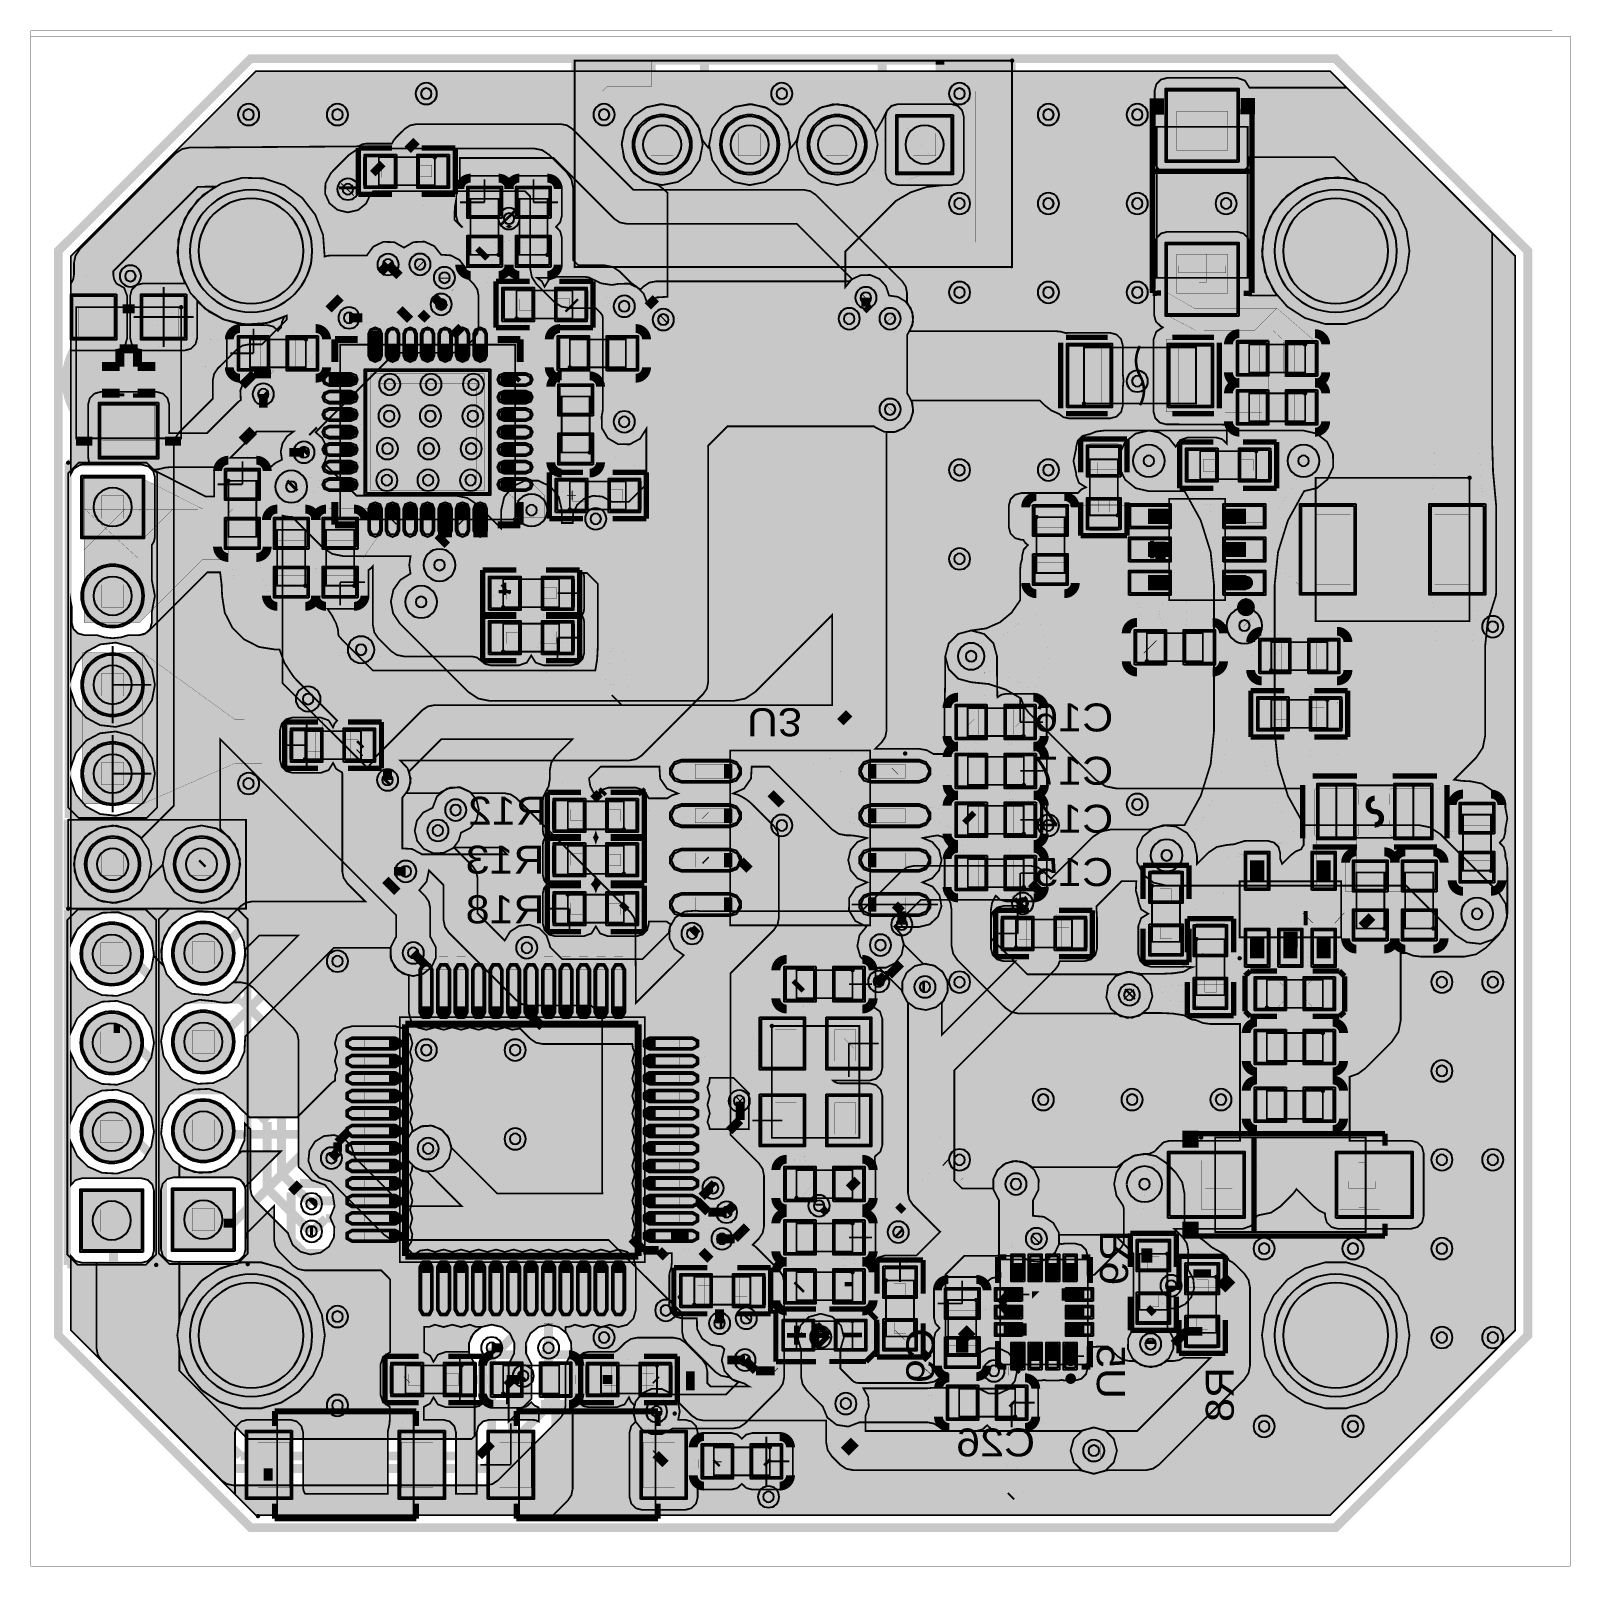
# Model space of a CAD drawing. Header units: millimetres. Extents: x -21.8 to 22.2, y -22.1 to 21.8.
import ezdxf
from ezdxf.enums import TextEntityAlignment as Align

# ---------------------------------------------------------------- set-up
doc = ezdxf.new("R2010")
doc.units = ezdxf.units.MM
doc.header["$MEASUREMENT"] = 0
for name, color, linetype, true_color in [('Board-Outline-Layer', 7, 'Continuous', 0xff00ff), ('Bottom-Layer', 7, 'Continuous', 0x0000ff), ('Bottom-Paste-Mask-Layer', 7, 'Continuous', 0x800000), ('Bottom-Silkscreen-Layer', 7, 'Continuous', 0x66cc33), ('Bottom-Solder-Mask-Layer', 7, 'Continuous', 0xaa00ff), ('Component-Marking-Layer', 7, 'Continuous', 0x66ffcc), ('Component-Shape-Layer', 7, 'Continuous', 0x00cccc), ('Document-Layer', 7, 'Continuous', 0xffffff), ('Hole-Layer', 7, 'Continuous', 0x222222), ('Multi-Layer', 7, 'Continuous', 0xc0c0c0), ('Pin-Floating-Layer', 7, 'Continuous', 0xff99ff), ('Pin-Soldering-Layer', 7, 'Continuous', 0xcc9999), ('Top-Layer', 7, 'Continuous', 0xff0000), ('Top-Paste-Mask-Layer', 7, 'Continuous', 0x808080), ('Top-Silkscreen-Layer', 7, 'Continuous', 0xffcc00), ('Top-Solder-Mask-Layer', 7, 'Continuous', 0x800080)]:
    doc.layers.add(name, color=color, linetype=linetype, true_color=true_color)
doc.styles.get("Standard").update_dxf_attribs({"font": 'arial.ttf'})

msp = doc.modelspace()

# ---------------------------------------------------------------- texts
at = {"layer": 'Bottom-Silkscreen-Layer', "text_generation_flag": 2, "width": 1.1}
for s, rotation, p in [('U3', 900, (-1.329, 2.668)), ('C16', 360, (9.144, 1.524)), ('C17', 360, (9.144, 0)), ('R12', 720, (-7.044, -1.142)), ('C14', 360, (9.144, -1.372)), ('R13', 360, (-7.112, -2.54)), ('C15', 360, (9.144, -2.896)), ('R18', 360, (-7.112, -3.962)), ('R9', 450, (9.804, -12.497)), ('C9', 450, (4.267, -15.291)), ('U5', 270, (8.433, -17.323)), ('R8', 450, (12.827, -16.408)), ('C26', 720, (6.909, -19.202))]:
    msp.add_text(s, height=0.8001, rotation=rotation, dxfattribs=at).set_placement(p, align=Align.BOTTOM_LEFT)

# ---------------------------------------------------------------- hatches: boundary and pattern name
at = {"layer": 'Bottom-Layer'}
for points in [[(-20.442, -3.864), (-20.569, -4.07), (-20.652, -4.296), (-20.652, 0.384), (-20.505, -0.041), (-20.213, -0.383), (-19.816, -0.595), (-19.369, -0.646), (-18.934, -0.531), (-18.572, -0.264), (-18.332, 0.117), (-18.248, 0.559), (-18.332, 1.001), (-18.572, 1.382), (-18.934, 1.648), (-19.369, 1.764), (-19.816, 1.712), (-20.213, 1.501), (-20.505, 1.159), (-20.652, 0.734), (-20.652, 2.924), (-20.505, 2.499), (-20.213, 2.157), (-19.816, 1.945), (-19.369, 1.894), (-18.934, 2.009), (-18.572, 2.276), (-18.332, 2.657), (-18.248, 3.099), (-18.332, 3.541), (-18.572, 3.922), (-18.934, 4.188), (-19.369, 4.304), (-19.816, 4.252), (-20.213, 4.041), (-20.505, 3.699), (-20.652, 3.274), (-20.652, 5.464), (-20.641, 5.402), (-20.627, 5.341), (-20.627, 4.877), (-20.579, 4.698), (-20.448, 4.567), (-20.269, 4.519), (-19.909, 4.519), (-19.687, 4.453), (-19.456, 4.431), (-19.226, 4.453), (-19.004, 4.519), (-18.694, 4.519), (-18.515, 4.567), (-18.384, 4.698), (-18.336, 4.877), (-18.336, 5.186), (-18.248, 5.639), (-18.336, 6.091), (-18.336, 7.094), (-18.271, 7.203), (-18.248, 7.329), (-18.248, 9.029), (-18.295, 9.205), (-18.421, 9.335), (-18.596, 9.387), (-18.645, 9.397), (-18.694, 9.401), (-20.269, 9.401), (-20.341, 9.393), (-20.411, 9.371), (-20.563, 9.278), (-20.652, 9.123), (-20.652, 15.352), (-15.362, 20.642), (15.342, 20.642), (20.632, 15.352), (20.632, -15.352), (15.342, -20.642), (-15.362, -20.642), (-20.652, -15.352), (-20.652, -13.228), (-20.52, -13.372), (-20.332, -13.426), (-19.918, -13.426), (-19.917, -13.437), (-19.916, -13.448), (-19.916, -15.875), (-19.879, -16.061), (-19.774, -16.218), (-16.345, -19.647), (-16.188, -19.752), (-16.002, -19.789), (-8.788, -19.789), (-8.603, -19.752), (-8.445, -19.647), (-6.654, -17.856), (-6.549, -17.698), (-6.512, -17.513), (-6.512, -16.319), (-6.503, -16.303), (-6.487, -16.281), (-6.353, -16.015), (-6.349, -15.718), (-6.475, -15.448), (-6.707, -15.261), (-6.997, -15.194), (-7.287, -15.261), (-7.519, -15.448), (-7.645, -15.718), (-7.641, -16.015), (-7.507, -16.281), (-7.491, -16.303), (-7.482, -16.319), (-7.482, -17.312), (-8.138, -17.967), (-8.138, -16.319), (-8.129, -16.303), (-8.113, -16.281), (-7.979, -16.015), (-7.974, -15.718), (-8.101, -15.448), (-8.332, -15.261), (-8.623, -15.194), (-8.913, -15.261), (-9.145, -15.448), (-9.271, -15.718), (-9.267, -16.015), (-9.132, -16.281), (-9.116, -16.303), (-9.108, -16.319), (-9.108, -18.378), (-9.193, -18.463), (-15.598, -18.463), (-17.549, -16.512), (-17.549, -15.996), (-17.321, -16.562), (-16.941, -17.039), (-16.44, -17.387), (-15.86, -17.577), (-15.25, -17.593), (-14.661, -17.434), (-14.143, -17.113), (-13.738, -16.657), (-13.48, -16.104), (-13.392, -15.5), (-13.48, -14.896), (-13.738, -14.343), (-14.143, -13.887), (-14.661, -13.566), (-15.25, -13.407), (-15.86, -13.423), (-16.44, -13.613), (-16.941, -13.961), (-17.321, -14.438), (-17.549, -15.004), (-17.549, -13.4), (-16.016, -13.4), (-15.837, -13.352), (-15.705, -13.221), (-15.657, -13.042), (-15.657, -11.342), (-15.705, -11.163), (-15.837, -11.032), (-16.016, -10.984), (-17.549, -10.984), (-17.549, -10.668), (-17.549, -10.658), (-17.549, -10.648), (-17.119, -10.833), (-16.651, -10.841), (-16.215, -10.67), (-15.877, -10.346), (-15.687, -9.918), (-15.675, -9.45), (-15.522, -9.603), (-15.522, -11.301), (-15.485, -11.487), (-15.38, -11.644), (-14.442, -12.583), (-14.433, -12.61), (-14.425, -12.643), (-14.31, -12.916), (-14.087, -13.111), (-13.802, -13.189), (-13.511, -13.136), (-13.272, -12.962), (-13.132, -12.701), (-13.121, -12.405), (-13.239, -12.133), (-13.113, -11.81), (-13.167, -11.468), (-13.387, -11.2), (-13.712, -11.08), (-13.738, -11.076), (-13.756, -11.071), (-14.145, -10.681), (-14.145, -7.061), (-14.182, -6.876), (-14.287, -6.718), (-15.456, -5.55), (-15.613, -5.445), (-15.799, -5.408), (-15.993, -5.408), (-15.76, -5.059), (-15.66, -4.651), (-15.706, -4.234), (-15.891, -3.858), (-16.194, -3.567), (-16.579, -3.398), (-16.997, -3.371), (-17.4, -3.489), (-17.739, -3.737), (-17.972, -4.086), (-18.071, -4.493), (-18.025, -4.911), (-18.274, -4.662), (-18.33, -4.229), (-18.537, -3.844), (-18.866, -3.558), (-19.276, -3.407), (-19.712, -3.411), (-20.118, -3.571)], [(-18.636, -1.287), (-18.96, -1.041), (-19.352, -0.929), (-19.757, -0.965), (-20.122, -1.146), (-20.397, -1.446), (-20.545, -1.826), (-20.546, -2.233), (-20.4, -2.613), (-20.126, -2.915), (-19.762, -3.097), (-19.357, -3.136), (-18.965, -3.025), (-18.639, -2.781), (-18.424, -2.435), (-18.386, -2.407), (-18.351, -2.375), (-18.024, -2.048), (-17.927, -2.486), (-17.665, -2.849), (-17.28, -3.079), (-16.836, -3.137), (-16.405, -3.015), (-16.057, -2.732), (-15.85, -2.334), (-15.818, -1.887), (-15.965, -1.464), (-16.268, -1.133), (-16.313, -1.093), (-16.357, -1.046), (-16.383, -1.012), (-16.383, 1.542), (-11.35, -3.491), (-11.35, -4.104), (-11.359, -4.12), (-11.375, -4.141), (-11.509, -4.407), (-11.513, -4.705), (-11.387, -4.975), (-11.155, -5.162), (-10.865, -5.229), (-10.575, -5.162), (-10.343, -4.975), (-10.217, -4.705), (-10.221, -4.407), (-10.356, -4.141), (-10.371, -4.12), (-10.38, -4.104), (-10.38, -3.29), (-10.417, -3.104), (-10.522, -2.947), (-10.694, -2.775), (-10.483, -2.527), (-10.416, -2.208), (-9.997, -2.627), (-9.997, -3.636), (-9.96, -3.822), (-9.855, -3.979), (-7.903, -5.931), (-7.746, -6.036), (-7.56, -6.073), (-5.776, -6.073), (-5.464, -6.385), (-5.464, -11.381), (-5.462, -11.414), (-5.459, -11.448), (-8.465, -11.448), (-9.77, -10.143), (-9.775, -10.126), (-9.779, -10.1), (-9.872, -9.817), (-10.079, -9.603), (-10.359, -9.502), (-10.656, -9.533), (-10.908, -9.691), (-11.066, -9.944), (-11.098, -10.24), (-10.996, -10.52), (-10.783, -10.727), (-10.5, -10.82), (-10.473, -10.824), (-10.456, -10.829), (-9.482, -11.804), (-11.145, -11.804), (-12.535, -10.414), (-12.54, -10.397), (-12.544, -10.371), (-12.637, -10.088), (-12.844, -9.874), (-13.124, -9.773), (-13.42, -9.804), (-13.673, -9.962), (-13.831, -10.215), (-13.862, -10.511), (-13.761, -10.791), (-13.547, -10.998), (-13.264, -11.091), (-13.238, -11.095), (-13.221, -11.1), (-11.689, -12.632), (-11.532, -12.737), (-11.346, -12.774), (-5.278, -12.774), (-3.179, -14.873), (-3.179, -15.396), (-3.142, -15.582), (-3.037, -15.739), (-2.228, -16.548), (-2.07, -16.653), (-1.885, -16.69), (-1.846, -16.69), (-1.831, -16.699), (-1.809, -16.714), (-1.698, -16.789), (-1.575, -16.84), (-1.928, -17.193), (-3.45, -17.193), (-3.466, -17.185), (-3.487, -17.169), (-3.753, -17.034), (-4.051, -17.03), (-4.321, -17.157), (-4.508, -17.388), (-4.575, -17.678), (-4.508, -17.969), (-4.321, -18.2), (-4.051, -18.327), (-3.753, -18.322), (-3.487, -18.188), (-3.466, -18.172), (-3.45, -18.164), (-1.727, -18.164), (-1.542, -18.127), (-1.384, -18.021), (-0.407, -17.044), (-0.302, -16.887), (-0.265, -16.701), (-0.265, -13.982), (-0.302, -13.796), (-0.407, -13.639), (-1.048, -12.998), (-1.103, -12.951), (-1.165, -12.912), (-0.983, -12.73), (-0.878, -12.573), (-0.841, -12.387), (-0.841, -10.927), (-0.878, -10.742), (-0.983, -10.584), (-1.8, -9.767), (-1.8, -5.152), (-0.557, -3.908), (-0.451, -3.75), (-0.415, -3.565), (-0.415, -1.285), (-0.451, -1.099), (-0.557, -0.942), (-1.197, -0.301), (-1.211, -0.288), (-1.225, -0.276), (-1.251, -0.252), (-1.262, -0.242), (-1.274, -0.233), (-1.32, -0.198), (-1.33, -0.191), (-1.34, -0.184), (-1.39, -0.151), (-1.4, -0.145), (-1.41, -0.139), (-1.461, -0.109), (-1.466, -0.107), (-1.471, -0.104), (-1.592, -0.043), (-1.722, -0.009), (-1.408, 0.132), (-1.212, 0.416), (-1.191, 0.759), (-0.69, 0.759), (1.111, -1.041), (1.293, -1.163), (1.508, -1.205), (1.593, -1.205), (1.666, -1.208), (1.733, -1.215), (1.888, -1.24), (2.03, -1.267), (2.037, -1.269), (2.044, -1.27), (2.105, -1.279), (2.107, -1.279), (2.109, -1.28), (1.832, -1.395), (1.637, -1.623), (1.567, -1.916), (1.638, -2.208), (1.834, -2.436), (2.113, -2.549), (1.79, -2.698), (1.596, -2.995), (1.589, -3.35), (1.772, -3.654), (2.088, -3.815), (1.89, -4.06), (1.827, -4.369), (1.913, -4.672), (2.131, -4.901), (2.429, -5.004), (2.455, -5.008), (2.473, -5.013), (3.09, -5.63), (3.095, -5.639), (3.108, -5.671), (3.119, -5.708), (3.258, -5.971), (3.497, -6.147), (3.79, -6.2), (4.076, -6.12), (4.299, -5.924), (4.414, -5.649), (4.397, -5.353), (4.252, -5.093), (4.008, -4.923), (3.715, -4.876), (3.708, -4.876), (3.159, -4.327), (3.154, -4.309), (3.15, -4.283), (3.074, -4.03), (2.905, -3.826), (3.591, -3.826), (3.898, -3.748), (4.131, -3.533), (4.232, -3.233), (4.177, -2.921), (3.98, -2.673), (3.688, -2.549), (3.966, -2.436), (4.163, -2.208), (4.234, -1.916), (4.164, -1.623), (3.969, -1.395), (3.692, -1.28), (3.694, -1.279), (3.696, -1.279), (3.757, -1.27), (3.764, -1.269), (3.771, -1.267), (3.913, -1.24), (4.067, -1.215), (4.127, -1.209), (4.239, -1.241), (4.337, -1.303), (4.36, -1.364), (4.393, -1.421), (4.426, -1.47), (4.454, -1.523), (4.426, -1.576), (4.393, -1.626), (4.342, -1.725), (4.325, -1.835), (4.325, -2.735), (4.342, -2.845), (4.393, -2.945), (4.489, -3.134), (4.522, -3.345), (4.522, -4.372), (4.565, -4.587), (4.686, -4.769), (6.055, -6.137), (6.237, -6.259), (6.452, -6.302), (9.161, -6.302), (9.21, -6.304), (9.215, -6.304), (9.54, -6.426), (9.882, -6.366), (10.147, -6.142), (10.262, -5.814), (10.197, -5.474), (9.968, -5.213), (9.638, -5.104), (9.299, -5.175), (9.199, -5.179), (6.684, -5.179), (5.645, -4.14), (5.645, -3.345), (5.678, -3.134), (5.774, -2.945), (5.779, -2.938), (5.783, -2.931), (5.913, -3.05), (6.083, -3.093), (6.883, -3.093), (7.062, -3.045), (7.194, -2.914), (7.242, -2.735), (7.242, -1.835), (7.193, -1.654), (7.059, -1.523), (7.193, -1.392), (7.242, -1.211), (7.242, -0.311), (7.216, -0.178), (7.143, -0.064), (7.218, 0.051), (7.245, 0.186), (7.245, 1.086), (7.218, 1.222), (7.141, 1.338), (7.213, 1.451), (7.238, 1.583), (7.238, 2.483), (7.19, 2.662), (7.059, 2.793), (6.88, 2.841), (6.08, 2.841), (5.946, 2.815), (5.831, 2.74), (5.822, 3.183), (5.819, 3.626), (5.819, 3.912), (5.72, 4.281), (5.45, 4.552), (5.08, 4.651), (4.711, 4.552), (4.44, 4.281), (4.341, 3.912), (4.341, 3.626), (4.336, 3.06), (4.322, 2.495), (4.322, 2.489), (4.322, 2.483), (4.322, 1.583), (4.349, 1.447), (4.425, 1.331), (4.361, 1.235), (4.33, 1.124), (4.318, 1.122), (4.305, 1.121), (4.001, 1.121), (3.809, 1.23), (3.591, 1.268), (2.338, 1.268), (2.522, 1.452), (2.627, 1.609), (2.664, 1.795), (2.664, 10.317), (2.927, 10.33), (3.163, 10.444), (3.337, 10.642), (3.421, 10.891), (3.401, 11.153), (3.28, 11.387), (3.264, 11.41), (3.254, 11.429), (3.254, 13.108), (3.264, 13.126), (3.28, 13.149), (3.398, 13.372), (3.423, 13.622), (3.354, 13.864), (3.199, 14.063), (2.982, 14.19), (2.733, 14.226), (2.647, 14.494), (2.459, 14.702), (2.201, 14.814), (1.92, 14.808), (1.667, 14.688), (1.486, 14.472), (1.486, 15.489), (2.929, 16.931), (3.354, 17.179), (3.822, 17.332), (4.311, 17.384), (4.512, 17.384), (4.691, 17.432), (4.822, 17.563), (4.87, 17.742), (4.87, 19.342), (4.822, 19.521), (4.691, 19.652), (4.512, 19.7), (2.988, 19.7), (2.792, 19.642), (2.66, 19.485), (2.516, 19.191), (2.348, 18.91), (2.164, 19.254), (1.876, 19.516), (1.518, 19.669), (1.129, 19.694), (0.754, 19.589), (0.435, 19.365), (0.208, 19.048), (0.099, 18.674), (0.086, 18.652), (0.056, 18.608), (-0.036, 18.49), (-0.083, 18.436), (-0.098, 18.421), (-0.144, 18.887), (-0.372, 19.297), (-0.743, 19.583), (-1.197, 19.699), (-1.66, 19.625), (-2.055, 19.374), (-2.319, 18.987), (-2.408, 18.527), (-2.422, 18.492), (-2.435, 18.457), (-2.464, 18.49), (-2.556, 18.608), (-2.586, 18.652), (-2.6, 18.674), (-2.727, 19.085), (-2.996, 19.421), (-3.369, 19.636), (-3.794, 19.699), (-4.214, 19.603), (-4.569, 19.361), (-4.811, 19.006), (-4.907, 18.586), (-4.844, 18.161), (-4.629, 17.788), (-4.293, 17.519), (-3.882, 17.391), (-3.86, 17.378), (-3.816, 17.348), (-3.698, 17.256), (-3.644, 17.209), (-3.6, 17.167), (-3.6, 14.191), (-3.911, 14.173), (-4.178, 14.015), (-4.281, 14.284), (-4.487, 14.484), (-4.544, 14.522), (-4.616, 14.573), (-4.639, 14.592), (-4.666, 14.616), (-4.961, 14.911), (-5.159, 15.044), (-5.393, 15.09), (-6.147, 15.09), (-6.297, 15.24), (-6.297, 17.312), (-6.343, 17.547), (-6.476, 17.745), (-6.984, 18.253), (-7.183, 18.386), (-7.417, 18.432), (-12.262, 18.432), (-12.496, 18.386), (-12.695, 18.253), (-13.165, 17.783), (-13.201, 17.743), (-13.234, 17.701), (-13.374, 17.436), (-13.383, 17.137), (-13.259, 16.864), (-13.028, 16.674), (-12.737, 16.604), (-12.445, 16.669), (-12.211, 16.857), (-12.084, 17.128), (-12.031, 17.185), (-12.008, 17.208), (-7.67, 17.208), (-7.521, 17.059), (-7.521, 14.986), (-7.474, 14.752), (-7.342, 14.553), (-6.834, 14.045), (-6.635, 13.912), (-6.401, 13.866), (-5.647, 13.866), (-5.531, 13.75), (-5.507, 13.724), (-5.488, 13.7), (-5.46, 13.66), (-5.451, 13.612), (-5.448, 13.582), (-5.447, 13.546), (-5.447, 10.99), (-5.448, 10.955), (-5.451, 10.924), (-5.466, 10.838), (-5.48, 10.771), (-5.472, 10.435), (-5.302, 10.147), (-5.012, 9.978), (-4.677, 9.973), (-4.382, 10.133), (-4.203, 10.416), (-4.203, 8.828), (-4.702, 8.328), (-5.189, 8.328), (-5.205, 8.337), (-5.226, 8.353), (-5.463, 8.479), (-5.73, 8.502), (-5.984, 8.416), (-6.184, 8.237), (-6.296, 7.994), (-6.303, 7.725), (-6.619, 7.725), (-6.619, 8.09), (-6.704, 8.466), (-6.945, 8.767), (-7.292, 8.934), (-7.677, 8.934), (-8.025, 8.767), (-8.265, 8.466), (-8.351, 8.09), (-8.351, 7.565), (-9.037, 8.252), (-9.318, 8.44), (-9.65, 8.506), (-12.488, 8.506), (-13.358, 9.375), (-13.383, 9.4), (-13.409, 9.423), (-13.331, 9.666), (-13.35, 9.921), (-13.464, 10.15), (-13.655, 10.318), (-11.386, 12.588), (-9.737, 12.588), (-9.551, 12.624), (-9.394, 12.73), (-9.14, 12.984), (-9.034, 13.141), (-8.997, 13.327), (-8.997, 14.217), (-9.034, 14.403), (-9.14, 14.56), (-9.306, 14.727), (-9.308, 14.735), (-9.31, 14.756), (-9.376, 15.026), (-9.546, 15.245), (-9.792, 15.375), (-10.069, 15.394), (-10.263, 15.639), (-10.547, 15.768), (-10.859, 15.753), (-11.13, 15.596), (-11.405, 15.752), (-11.722, 15.762), (-12.007, 15.624), (-12.195, 15.37), (-13.237, 15.37), (-13.318, 15.363), (-13.398, 15.343), (-13.442, 15.959), (-13.664, 16.535), (-14.042, 17.023), (-14.546, 17.38), (-15.132, 17.576), (-15.749, 17.593), (-16.345, 17.432), (-16.868, 17.104), (-17.274, 16.639), (-17.528, 16.076), (-17.608, 15.463), (-17.507, 14.854), (-17.234, 14.3), (-16.812, 13.85), (-16.277, 13.54), (-15.676, 13.399), (-15.06, 13.438), (-14.481, 13.654), (-14.481, 13.538), (-15.187, 12.832), (-15.559, 12.832), (-15.745, 12.795), (-15.902, 12.69), (-16.453, 12.14), (-16.558, 11.982), (-16.595, 11.797), (-16.595, 11.275), (-17.567, 10.303), (-17.672, 10.145), (-17.709, 9.96), (-17.709, -0.361)], [(-4.55, 18.542, 1), (-2.95, 18.542, 1)], [(-2.05, 18.542, 1), (-0.45, 18.542, 1)], [(0.45, 18.542, 1), (2.05, 18.542, 1)], [(4.512, 19.342), (4.512, 17.742), (2.988, 17.742), (2.988, 19.342)], [(13.392, 15.5), (13.477, 14.906), (13.727, 14.36), (14.119, 13.907), (14.624, 13.582), (15.2, 13.413), (15.8, 13.413), (16.376, 13.582), (16.881, 13.907), (17.274, 14.36), (17.523, 14.906), (17.608, 15.5), (17.523, 16.094), (17.274, 16.64), (16.881, 17.093), (16.376, 17.418), (15.8, 17.587), (15.2, 17.587), (14.624, 17.418), (14.119, 17.093), (13.727, 16.64), (13.477, 16.094)], [(-12.077, 8.642), (-12.077, 11.989), (-8.839, 11.989), (-8.839, 8.642)], [(10.668, -0.912), (10.292, -0.998), (9.991, -1.238), (9.824, -1.585), (9.824, -1.971), (9.991, -2.318), (10.292, -2.558), (10.668, -2.644), (17.511, -2.644), (18.927, -4.06), (19.253, -4.265), (19.636, -4.308), (20, -4.181), (20.273, -3.909), (20.4, -3.545), (20.357, -3.162), (20.152, -2.835), (18.482, -1.166), (18.201, -0.978), (17.87, -0.912), (14.596, -0.912), (14.135, -0.078), (13.851, 0.831), (13.754, 1.778), (13.754, 5.944), (13.851, 6.891), (14.135, 7.8), (14.596, 8.634), (14.968, 8.725), (15.264, 8.969), (15.426, 9.316), (15.423, 9.699), (15.254, 10.043), (14.953, 10.281), (14.58, 10.366), (10.16, 10.366), (9.784, 10.28), (9.483, 10.04), (9.316, 9.692), (9.316, 9.307), (9.483, 8.96), (9.784, 8.719), (10.16, 8.633), (11.181, 8.633), (11.642, 7.8), (11.926, 6.891), (12.022, 5.944), (12.022, 1.778), (11.926, 0.831), (11.642, -0.078), (11.181, -0.912)], [(-20.306, 9.029), (-18.606, 9.029), (-18.606, 7.329), (-20.306, 7.329)], [(-20.269, 4.877), (-20.269, 9.042), (-18.694, 9.042), (-18.694, 4.877)], [(-10.262, 2.517), (-10.447, 2.48), (-10.605, 2.375), (-11.942, 1.037), (-12.008, 0.955), (-12.055, 0.861), (-12.118, 0.793), (-12.171, 0.716), (-14.603, 3.148), (-14.603, 7.934), (-14.478, 7.906), (-14.351, 7.897), (-14.329, 7.897), (-13.459, 7.027), (-13.178, 6.839), (-12.847, 6.773), (-10.942, 6.773), (-10.979, 6.525), (-10.944, 6.277), (-11.235, 6.095), (-11.432, 5.814), (-11.505, 5.478), (-11.441, 5.14), (-11.251, 4.854), (-9.29, 2.893), (-9.009, 2.705), (-8.678, 2.639), (-1.706, 2.639), (-1.374, 2.705), (-1.093, 2.893), (1.11, 5.096), (1.11, 2.517)], [(-20.306, 5.639, 1), (-18.606, 5.639, 1)], [(-20.32, -0.305), (-20.32, 4.013), (-18.593, 4.013), (-18.593, -0.305)], [(-20.32, -0.305), (-20.32, 4.013), (-18.593, 4.013), (-18.593, -0.305)], [(-20.306, 3.099, 1), (-18.606, 3.099, 1)], [(5.48, 2.483), (5.48, 1.583), (4.68, 1.583), (4.68, 2.483)], [(6.88, 2.483), (6.88, 1.583), (6.08, 1.583), (6.08, 2.483)], [(-20.306, 0.559, 1), (-18.606, 0.559, 1)], [(-10.983, 0.624), (-10.061, 1.547), (-6.308, 1.547), (-6.797, 1.058), (-6.919, 0.876), (-6.961, 0.661), (-6.961, 0.408), (-6.995, 0.198), (-7.092, 0.01), (-7.144, -0.09), (-7.161, -0.202), (-7.161, -1.066), (-7.145, -1.172), (-7.098, -1.269), (-7.145, -1.366), (-7.161, -1.472), (-7.161, -2.336), (-7.13, -2.482), (-7.043, -2.603), (-7.13, -2.723), (-7.161, -2.869), (-7.161, -3.733), (-7.113, -3.912), (-6.982, -4.043), (-6.803, -4.091), (-5.997, -4.091), (-5.772, -4.012), (-5.647, -3.808), (-5.522, -4.012), (-5.297, -4.091), (-4.49, -4.091), (-4.311, -4.043), (-4.18, -3.912), (-4.132, -3.733), (-4.132, -3.671), (-4.121, -3.67), (-4.109, -3.669), (-3.622, -3.669), (-3.565, -3.713), (-3.504, -3.75), (-3.538, -3.849), (-3.556, -3.953), (-3.56, -3.979), (-3.565, -3.997), (-4.316, -4.747), (-6.606, -4.747), (-6.951, -4.403), (-6.956, -4.386), (-6.96, -4.359), (-7.053, -4.075), (-7.263, -3.861), (-7.545, -3.761), (-7.842, -3.795), (-8.094, -3.956), (-8.25, -4.212), (-9.027, -3.435), (-9.027, -2.426), (-9.064, -2.24), (-9.169, -2.083), (-9.704, -1.548), (-9.564, -1.357), (-9.5, -1.129), (-9.234, -0.998), (-9.052, -0.765), (-8.989, -0.475), (-9.059, -0.187), (-9.247, 0.042), (-9.516, 0.166), (-9.812, 0.16), (-10.076, 0.026), (-10.098, 0.011), (-10.114, 0.002), (-11.054, 0.002), (-10.94, 0.304)], [(-3.201, 0.342), (-3.402, 0.425), (-3.485, 0.626), (-3.402, 0.827), (-3.201, 0.91), (-1.819, 0.91), (-1.618, 0.827), (-1.535, 0.626), (-1.618, 0.425), (-1.819, 0.342)], [(2.21, 0.342), (2.009, 0.425), (1.925, 0.626), (2.009, 0.827), (2.21, 0.91), (3.591, 0.91), (3.792, 0.827), (3.876, 0.626), (3.792, 0.425), (3.591, 0.342)], [(5.486, 1.086), (5.486, 0.186), (4.686, 0.186), (4.686, 1.086)], [(6.886, 1.086), (6.886, 0.186), (6.086, 0.186), (6.086, 1.086)], [(-5.839, 0.408), (-5.839, 0.429), (-5.508, 0.759), (-3.829, 0.759), (-3.808, 0.416), (-3.612, 0.132), (-3.298, -0.009), (-3.463, -0.058), (-3.61, -0.149), (-4.109, -0.149), (-4.123, -0.148), (-4.136, -0.146), (-4.258, 0.07), (-4.49, 0.156), (-5.297, 0.156), (-5.522, 0.077), (-5.647, -0.127), (-5.67, -0.055), (-5.708, 0.01), (-5.805, 0.198)], [(-5.997, -0.202), (-5.997, -1.066), (-6.803, -1.066), (-6.803, -0.202)], [(-4.49, -0.202), (-4.49, -1.066), (-5.297, -1.066), (-5.297, -0.202)], [(-3.201, -0.928), (-3.402, -0.845), (-3.485, -0.644), (-3.402, -0.443), (-3.201, -0.36), (-1.819, -0.36), (-1.618, -0.443), (-1.535, -0.644), (-1.618, -0.845), (-1.819, -0.928)], [(2.21, -0.928), (2.009, -0.845), (1.925, -0.644), (2.009, -0.443), (2.21, -0.36), (3.591, -0.36), (3.792, -0.443), (3.876, -0.644), (3.792, -0.845), (3.591, -0.928)], [(5.483, -0.311), (5.483, -1.211), (4.683, -1.211), (4.683, -0.311)], [(6.883, -0.311), (6.883, -1.211), (6.083, -1.211), (6.083, -0.311)], [(-20.206, -2.032, 1), (-18.706, -2.032, 1)], [(-17.666, -2.032, 1), (-16.166, -2.032, 1)], [(-5.592, -1.269), (-5.625, -1.33), (-5.647, -1.397), (-5.668, -1.33), (-5.702, -1.269), (-5.668, -1.208), (-5.647, -1.141), (-5.625, -1.208)], [(-5.997, -1.472), (-5.997, -2.336), (-6.803, -2.336), (-6.803, -1.472)], [(-4.49, -1.472), (-4.49, -2.336), (-5.297, -2.336), (-5.297, -1.472)], [(-3.201, -2.198), (-3.402, -2.115), (-3.485, -1.914), (-3.402, -1.713), (-3.201, -1.63), (-1.819, -1.63), (-1.618, -1.713), (-1.535, -1.914), (-1.618, -2.115), (-1.819, -2.198)], [(2.21, -2.198), (2.009, -2.115), (1.925, -1.914), (2.009, -1.713), (2.21, -1.63), (3.591, -1.63), (3.792, -1.713), (3.876, -1.914), (3.792, -2.115), (3.591, -2.198)], [(5.483, -1.835), (5.483, -2.735), (4.683, -2.735), (4.683, -1.835)], [(6.883, -1.835), (6.883, -2.735), (6.083, -2.735), (6.083, -1.835)], [(-5.647, -2.411), (-5.606, -2.516), (-5.536, -2.603), (-5.606, -2.689), (-5.647, -2.794), (-5.687, -2.689), (-5.758, -2.603), (-5.687, -2.516)], [(-6.803, -3.733), (-6.803, -2.869), (-5.997, -2.869), (-5.997, -3.733)], [(-5.297, -3.733), (-5.297, -2.869), (-4.49, -2.869), (-4.49, -3.733)], [(-3.201, -3.468), (-3.402, -3.385), (-3.485, -3.184), (-3.402, -2.983), (-3.201, -2.9), (-1.819, -2.9), (-1.618, -2.983), (-1.535, -3.184), (-1.618, -3.385), (-1.819, -3.468)], [(2.21, -3.468), (2.009, -3.385), (1.925, -3.184), (2.009, -2.983), (2.21, -2.9), (3.591, -2.9), (3.792, -2.983), (3.876, -3.184), (3.792, -3.385), (3.591, -3.468)], [(-20.332, -4.597, 1), (-18.632, -4.597, 1)], [(-17.716, -4.572, 1), (-16.016, -4.572, 1)], [(-20.332, -7.137, 1), (-18.632, -7.137, 1)], [(-17.716, -7.112, 1), (-16.016, -7.112, 1)], [(-20.332, -9.677, 1), (-18.632, -9.677, 1)], [(-17.716, -9.652, 1), (-16.016, -9.652, 1)], [(9.006, -18.235), (8.952, -18.233), (8.933, -18.231), (8.599, -18.133), (8.262, -18.217), (8.013, -18.46), (7.922, -18.796), (8.013, -19.132), (8.262, -19.375), (8.599, -19.459), (8.933, -19.361), (8.952, -19.359), (9.006, -19.357), (10.058, -19.357), (10.273, -19.315), (10.455, -19.193), (12.886, -16.763), (13.007, -16.58), (13.05, -16.366), (13.05, -14.13), (13.007, -13.916), (12.886, -13.733), (12.632, -13.48), (12.55, -13.412), (12.456, -13.361), (12.378, -13.23), (12.254, -13.143), (11.971, -12.992), (11.724, -12.788), (11.719, -12.784), (11.521, -12.651), (11.286, -12.605), (11.232, -12.603), (11.179, -12.597), (11.179, -11.455), (11.113, -11.124), (10.925, -10.843), (10.645, -10.564), (10.364, -10.376), (10.033, -10.31), (9.702, -10.376), (9.421, -10.564), (9.233, -10.845), (9.167, -11.176), (9.233, -11.507), (9.421, -11.788), (9.426, -11.801), (9.442, -11.872), (9.445, -11.893), (9.446, -11.922), (9.446, -12.865), (9.369, -12.987), (9.275, -13.096), (8.599, -13.772), (8.411, -13.772), (8.411, -13.234), (8.363, -13.055), (8.232, -12.924), (8.053, -12.876), (7.773, -12.876), (7.717, -12.88), (7.663, -12.893), (7.629, -12.884), (7.594, -12.878), (7.585, -12.561), (7.429, -12.285), (7.163, -12.112), (6.847, -12.083), (6.847, -11.638), (6.856, -11.622), (6.872, -11.6), (7.006, -11.334), (7.01, -11.037), (6.884, -10.767), (6.652, -10.58), (6.362, -10.513), (6.072, -10.58), (5.84, -10.767), (5.714, -11.037), (5.718, -11.334), (5.852, -11.6), (5.868, -11.622), (5.877, -11.638), (5.877, -13.521), (5.886, -13.617), (5.915, -13.709), (5.915, -13.835), (5.813, -13.835), (5.666, -13.867), (5.546, -13.955), (5.424, -13.865), (5.276, -13.833), (4.376, -13.833), (4.197, -13.881), (4.066, -14.012), (4.018, -14.191), (4.018, -14.991), (4.061, -15.161), (4.18, -15.291), (4.061, -15.42), (4.018, -15.591), (4.018, -16.391), (4.067, -16.573), (4.202, -16.704), (4.195, -16.711), (4.188, -16.717), (4.022, -16.825), (3.828, -16.863), (1.901, -16.863), (1.801, -16.859), (1.763, -16.841), (1.723, -16.826), (1.644, -16.751), (1.342, -16.449), (1.342, -15.966), (1.344, -15.911), (1.346, -15.893), (1.444, -15.559), (1.36, -15.222), (1.117, -14.973), (0.781, -14.882), (0.445, -14.973), (0.202, -15.222), (0.118, -15.559), (0.216, -15.893), (0.218, -15.911), (0.22, -15.966), (0.22, -16.681), (0.262, -16.896), (0.384, -17.078), (0.81, -17.504), (0.841, -17.539), (0.97, -17.851), (1.236, -18.059), (1.57, -18.109), (1.886, -17.988), (1.891, -17.988), (1.94, -17.986), (3.828, -17.986), (4.022, -18.024), (4.188, -18.132), (4.303, -18.206), (4.437, -18.233), (5.237, -18.233), (5.408, -18.189), (5.537, -18.07), (5.667, -18.189), (5.837, -18.233), (6.637, -18.233), (6.816, -18.185), (6.947, -18.054), (6.995, -17.874), (6.995, -16.974), (6.983, -16.879), (6.945, -16.791), (7.053, -16.791), (7.109, -16.787), (7.163, -16.774), (7.217, -16.787), (7.273, -16.791), (7.553, -16.791), (7.608, -16.787), (7.663, -16.774), (7.717, -16.787), (7.773, -16.791), (8.053, -16.791), (8.232, -16.743), (8.363, -16.612), (8.411, -16.433), (8.411, -15.832), (8.513, -15.832), (8.525, -15.832), (8.537, -15.831), (8.715, -15.822), (8.894, -15.819), (8.986, -15.819), (9.258, -16.091), (9.416, -16.196), (9.601, -16.233), (9.749, -16.233), (9.765, -16.242), (9.787, -16.258), (10.059, -16.393), (10.363, -16.393), (10.635, -16.258), (10.657, -16.242), (10.672, -16.233), (10.871, -16.233), (11.026, -16.208), (11.165, -16.134), (11.208, -16.142), (11.252, -16.145), (11.915, -16.145), (9.826, -18.235)], [(-18.632, -13.067), (-20.332, -13.067), (-20.332, -11.367), (-18.632, -11.367)], [(-16.016, -13.042), (-17.716, -13.042), (-17.716, -11.342), (-16.016, -11.342)], [(9.855, -12.813), (10.719, -12.813), (10.719, -13.62), (9.855, -13.62)], [(6.553, -13.909), (6.273, -13.909), (6.273, -13.234), (6.553, -13.234)], [(7.053, -13.909), (6.773, -13.909), (6.773, -13.234), (7.053, -13.234)], [(7.553, -13.909), (7.273, -13.909), (7.273, -13.234), (7.553, -13.234)], [(8.053, -13.909), (7.773, -13.909), (7.773, -13.234), (8.053, -13.234)], [(11.252, -13.474), (12.116, -13.474), (12.116, -14.28), (11.252, -14.28)], [(13.392, -15.5), (13.477, -16.094), (13.727, -16.64), (14.119, -17.093), (14.624, -17.418), (15.2, -17.587), (15.8, -17.587), (16.376, -17.418), (16.881, -17.093), (17.274, -16.64), (17.523, -16.094), (17.608, -15.5), (17.523, -14.906), (17.274, -14.36), (16.881, -13.907), (16.376, -13.582), (15.8, -13.413), (15.2, -13.413), (14.624, -13.582), (14.119, -13.907), (13.727, -14.36), (13.477, -14.906)], [(4.376, -14.191), (5.276, -14.191), (5.276, -14.991), (4.376, -14.991)], [(6.488, -14.474), (5.813, -14.474), (5.813, -14.194), (6.488, -14.194)], [(6.971, -14.267), (6.846, -14.392), (6.846, -14.267)], [(8.513, -14.474), (7.838, -14.474), (7.838, -14.194), (8.513, -14.194)], [(9.855, -14.32), (10.719, -14.32), (10.719, -15.127), (9.855, -15.127)], [(6.488, -14.974), (5.813, -14.974), (5.813, -14.694), (6.488, -14.694)], [(8.513, -14.974), (7.838, -14.974), (7.838, -14.694), (8.513, -14.694)], [(6.488, -15.474), (5.813, -15.474), (5.813, -15.194), (6.488, -15.194)], [(8.513, -15.474), (7.838, -15.474), (7.838, -15.194), (8.513, -15.194)], [(11.252, -14.981), (12.116, -14.981), (12.116, -15.787), (11.252, -15.787)], [(4.376, -15.591), (5.276, -15.591), (5.276, -16.391), (4.376, -16.391)], [(6.553, -16.433), (6.273, -16.433), (6.273, -15.758), (6.553, -15.758)], [(7.053, -16.433), (6.773, -16.433), (6.773, -15.758), (7.053, -15.758)], [(7.553, -16.433), (7.273, -16.433), (7.273, -15.758), (7.553, -15.758)], [(8.053, -16.433), (7.773, -16.433), (7.773, -15.758), (8.053, -15.758)], [(5.237, -16.974), (5.237, -17.874), (4.437, -17.874), (4.437, -16.974)], [(6.637, -16.974), (6.637, -17.874), (5.837, -17.874), (5.837, -16.974)]]:
    msp.add_hatch(color=256, dxfattribs=at).paths.add_polyline_path(points)
at = {"layer": 'Bottom-Paste-Mask-Layer'}
for points in [[(-4.55, 18.542, 1), (-2.95, 18.542, 1)], [(-2.05, 18.542, 1), (-0.45, 18.542, 1)], [(0.45, 18.542, 1), (2.05, 18.542, 1)], [(4.512, 19.342), (4.512, 17.742), (2.988, 17.742), (2.988, 19.342)], [(-20.306, 9.029), (-18.606, 9.029), (-18.606, 7.329), (-20.306, 7.329)], [(-20.306, 5.639, 1), (-18.606, 5.639, 1)], [(-20.306, 3.099, 1), (-18.606, 3.099, 1)], [(5.48, 2.483), (5.48, 1.583), (4.68, 1.583), (4.68, 2.483)], [(6.88, 2.483), (6.88, 1.583), (6.08, 1.583), (6.08, 2.483)], [(-20.306, 0.559, 1), (-18.606, 0.559, 1)], [(-3.201, 0.342), (-3.402, 0.425), (-3.485, 0.626), (-3.402, 0.827), (-3.201, 0.91), (-1.819, 0.91), (-1.618, 0.827), (-1.535, 0.626), (-1.618, 0.425), (-1.819, 0.342)], [(2.21, 0.342), (2.009, 0.425), (1.925, 0.626), (2.009, 0.827), (2.21, 0.91), (3.591, 0.91), (3.792, 0.827), (3.876, 0.626), (3.792, 0.425), (3.591, 0.342)], [(5.486, 1.086), (5.486, 0.186), (4.686, 0.186), (4.686, 1.086)], [(6.886, 1.086), (6.886, 0.186), (6.086, 0.186), (6.086, 1.086)], [(-6.842, -0.184), (-6.042, -0.184), (-5.992, -0.234), (-5.992, -0.462), (-6.362, -0.462), (-6.362, -0.792), (-5.992, -0.792), (-5.992, -1.034), (-6.042, -1.084), (-6.842, -1.084), (-6.892, -1.034), (-6.892, -0.234)], [(-6.842, -0.184), (-6.042, -0.184), (-5.992, -0.234), (-5.992, -0.462), (-6.362, -0.462), (-6.362, -0.792), (-5.992, -0.792), (-5.992, -1.034), (-6.042, -1.084), (-6.842, -1.084), (-6.892, -1.034), (-6.892, -0.234)], [(-4.452, -1.084), (-5.252, -1.084), (-5.302, -1.034), (-5.302, -0.806), (-4.932, -0.806), (-4.932, -0.476), (-5.302, -0.476), (-5.302, -0.234), (-5.252, -0.184), (-4.452, -0.184), (-4.402, -0.234), (-4.402, -1.034)], [(-4.452, -1.084), (-5.252, -1.084), (-5.302, -1.034), (-5.302, -0.806), (-4.932, -0.806), (-4.932, -0.476), (-5.302, -0.476), (-5.302, -0.234), (-5.252, -0.184), (-4.452, -0.184), (-4.402, -0.234), (-4.402, -1.034)], [(-3.201, -0.928), (-3.402, -0.845), (-3.485, -0.644), (-3.402, -0.443), (-3.201, -0.36), (-1.819, -0.36), (-1.618, -0.443), (-1.535, -0.644), (-1.618, -0.845), (-1.819, -0.928)], [(2.21, -0.928), (2.009, -0.845), (1.925, -0.644), (2.009, -0.443), (2.21, -0.36), (3.591, -0.36), (3.792, -0.443), (3.876, -0.644), (3.792, -0.845), (3.591, -0.928)], [(5.483, -0.311), (5.483, -1.211), (4.683, -1.211), (4.683, -0.311)], [(6.883, -0.311), (6.883, -1.211), (6.083, -1.211), (6.083, -0.311)], [(-20.206, -2.032, 1), (-18.706, -2.032, 1)], [(-17.666, -2.032, 1), (-16.166, -2.032, 1)], [(-6.842, -1.454), (-6.042, -1.454), (-5.992, -1.504), (-5.992, -1.732), (-6.362, -1.732), (-6.362, -2.062), (-5.992, -2.062), (-5.992, -2.304), (-6.042, -2.354), (-6.842, -2.354), (-6.892, -2.304), (-6.892, -1.504)], [(-6.842, -1.454), (-6.042, -1.454), (-5.992, -1.504), (-5.992, -1.732), (-6.362, -1.732), (-6.362, -2.062), (-5.992, -2.062), (-5.992, -2.304), (-6.042, -2.354), (-6.842, -2.354), (-6.892, -2.304), (-6.892, -1.504)], [(-4.452, -2.354), (-5.252, -2.354), (-5.302, -2.304), (-5.302, -2.076), (-4.932, -2.076), (-4.932, -1.746), (-5.302, -1.746), (-5.302, -1.504), (-5.252, -1.454), (-4.452, -1.454), (-4.402, -1.504), (-4.402, -2.304)], [(-4.452, -2.354), (-5.252, -2.354), (-5.302, -2.304), (-5.302, -2.076), (-4.932, -2.076), (-4.932, -1.746), (-5.302, -1.746), (-5.302, -1.504), (-5.252, -1.454), (-4.452, -1.454), (-4.402, -1.504), (-4.402, -2.304)], [(-3.201, -2.198), (-3.402, -2.115), (-3.485, -1.914), (-3.402, -1.713), (-3.201, -1.63), (-1.819, -1.63), (-1.618, -1.713), (-1.535, -1.914), (-1.618, -2.115), (-1.819, -2.198)], [(2.21, -2.198), (2.009, -2.115), (1.925, -1.914), (2.009, -1.713), (2.21, -1.63), (3.591, -1.63), (3.792, -1.713), (3.876, -1.914), (3.792, -2.115), (3.591, -2.198)], [(5.483, -1.835), (5.483, -2.735), (4.683, -2.735), (4.683, -1.835)], [(6.883, -1.835), (6.883, -2.735), (6.083, -2.735), (6.083, -1.835)], [(-6.842, -2.851), (-6.042, -2.851), (-5.992, -2.901), (-5.992, -3.129), (-6.362, -3.129), (-6.362, -3.459), (-5.992, -3.459), (-5.992, -3.701), (-6.042, -3.751), (-6.842, -3.751), (-6.892, -3.701), (-6.892, -2.901)], [(-6.842, -2.851), (-6.042, -2.851), (-5.992, -2.901), (-5.992, -3.129), (-6.362, -3.129), (-6.362, -3.459), (-5.992, -3.459), (-5.992, -3.701), (-6.042, -3.751), (-6.842, -3.751), (-6.892, -3.701), (-6.892, -2.901)], [(-4.452, -3.751), (-5.252, -3.751), (-5.302, -3.701), (-5.302, -3.473), (-4.932, -3.473), (-4.932, -3.143), (-5.302, -3.143), (-5.302, -2.901), (-5.252, -2.851), (-4.452, -2.851), (-4.402, -2.901), (-4.402, -3.701)], [(-4.452, -3.751), (-5.252, -3.751), (-5.302, -3.701), (-5.302, -3.473), (-4.932, -3.473), (-4.932, -3.143), (-5.302, -3.143), (-5.302, -2.901), (-5.252, -2.851), (-4.452, -2.851), (-4.402, -2.901), (-4.402, -3.701)], [(-3.201, -3.468), (-3.402, -3.385), (-3.485, -3.184), (-3.402, -2.983), (-3.201, -2.9), (-1.819, -2.9), (-1.618, -2.983), (-1.535, -3.184), (-1.618, -3.385), (-1.819, -3.468)], [(2.21, -3.468), (2.009, -3.385), (1.925, -3.184), (2.009, -2.983), (2.21, -2.9), (3.591, -2.9), (3.792, -2.983), (3.876, -3.184), (3.792, -3.385), (3.591, -3.468)], [(-20.332, -4.597, 1), (-18.632, -4.597, 1)], [(-17.716, -4.572, 1), (-16.016, -4.572, 1)], [(-20.332, -7.137, 1), (-18.632, -7.137, 1)], [(-17.716, -7.112, 1), (-16.016, -7.112, 1)], [(-20.332, -9.677, 1), (-18.632, -9.677, 1)], [(-17.716, -9.652, 1), (-16.016, -9.652, 1)], [(-18.632, -13.067), (-20.332, -13.067), (-20.332, -11.367), (-18.632, -11.367)], [(-16.016, -13.042), (-17.716, -13.042), (-17.716, -11.342), (-16.016, -11.342)], [(10.737, -12.775), (10.737, -13.575), (10.687, -13.625), (10.459, -13.625), (10.459, -13.255), (10.129, -13.255), (10.129, -13.625), (9.887, -13.625), (9.837, -13.575), (9.837, -12.775), (9.887, -12.725), (10.687, -12.725)], [(10.737, -12.775), (10.737, -13.575), (10.687, -13.625), (10.459, -13.625), (10.459, -13.255), (10.129, -13.255), (10.129, -13.625), (9.887, -13.625), (9.837, -13.575), (9.837, -12.775), (9.887, -12.725), (10.687, -12.725)], [(6.553, -13.909), (6.273, -13.909), (6.273, -13.234), (6.553, -13.234)], [(7.053, -13.909), (6.773, -13.909), (6.773, -13.234), (7.053, -13.234)], [(7.553, -13.909), (7.273, -13.909), (7.273, -13.234), (7.553, -13.234)], [(8.053, -13.909), (7.773, -13.909), (7.773, -13.234), (8.053, -13.234)], [(12.134, -13.435), (12.134, -14.235), (12.084, -14.285), (11.856, -14.285), (11.856, -13.915), (11.526, -13.915), (11.526, -14.285), (11.284, -14.285), (11.234, -14.235), (11.234, -13.435), (11.284, -13.385), (12.084, -13.385)], [(12.134, -13.435), (12.134, -14.235), (12.084, -14.285), (11.856, -14.285), (11.856, -13.915), (11.526, -13.915), (11.526, -14.285), (11.284, -14.285), (11.234, -14.235), (11.234, -13.435), (11.284, -13.385), (12.084, -13.385)], [(4.376, -14.191), (5.276, -14.191), (5.276, -14.991), (4.376, -14.991)], [(6.488, -14.474), (5.813, -14.474), (5.813, -14.194), (6.488, -14.194)], [(8.513, -14.474), (7.838, -14.474), (7.838, -14.194), (8.513, -14.194)], [(9.837, -15.165), (9.837, -14.365), (9.887, -14.315), (10.115, -14.315), (10.115, -14.685), (10.445, -14.685), (10.445, -14.315), (10.687, -14.315), (10.737, -14.365), (10.737, -15.165), (10.687, -15.215), (9.887, -15.215)], [(9.837, -15.165), (9.837, -14.365), (9.887, -14.315), (10.115, -14.315), (10.115, -14.685), (10.445, -14.685), (10.445, -14.315), (10.687, -14.315), (10.737, -14.365), (10.737, -15.165), (10.687, -15.215), (9.887, -15.215)], [(6.488, -14.974), (5.813, -14.974), (5.813, -14.694), (6.488, -14.694)], [(8.513, -14.974), (7.838, -14.974), (7.838, -14.694), (8.513, -14.694)], [(6.488, -15.474), (5.813, -15.474), (5.813, -15.194), (6.488, -15.194)], [(8.513, -15.474), (7.838, -15.474), (7.838, -15.194), (8.513, -15.194)], [(11.234, -15.825), (11.234, -15.025), (11.284, -14.975), (11.512, -14.975), (11.512, -15.345), (11.842, -15.345), (11.842, -14.975), (12.084, -14.975), (12.134, -15.025), (12.134, -15.825), (12.084, -15.875), (11.284, -15.875)], [(11.234, -15.825), (11.234, -15.025), (11.284, -14.975), (11.512, -14.975), (11.512, -15.345), (11.842, -15.345), (11.842, -14.975), (12.084, -14.975), (12.134, -15.025), (12.134, -15.825), (12.084, -15.875), (11.284, -15.875)], [(4.376, -15.591), (5.276, -15.591), (5.276, -16.391), (4.376, -16.391)], [(6.553, -16.433), (6.273, -16.433), (6.273, -15.758), (6.553, -15.758)], [(7.053, -16.433), (6.773, -16.433), (6.773, -15.758), (7.053, -15.758)], [(7.553, -16.433), (7.273, -16.433), (7.273, -15.758), (7.553, -15.758)], [(8.053, -16.433), (7.773, -16.433), (7.773, -15.758), (8.053, -15.758)], [(5.237, -16.974), (5.237, -17.874), (4.437, -17.874), (4.437, -16.974)], [(6.637, -16.974), (6.637, -17.874), (5.837, -17.874), (5.837, -16.974)]]:
    msp.add_hatch(color=256, dxfattribs=at).paths.add_polyline_path(points)
at = {"layer": 'Bottom-Solder-Mask-Layer'}
for points in [[(-4.601, 18.542, 1), (-2.899, 18.542, 1)], [(-2.101, 18.542, 1), (-0.399, 18.542, 1)], [(0.399, 18.542, 1), (2.101, 18.542, 1)], [(4.563, 19.393), (4.563, 17.691), (2.937, 17.691), (2.937, 19.393)], [(-20.357, 9.08), (-18.556, 9.08), (-18.556, 7.278), (-20.357, 7.278)], [(-20.357, 5.639, 1), (-18.556, 5.639, 1)], [(-20.357, 3.099, 1), (-18.556, 3.099, 1)], [(5.531, 2.534), (5.531, 1.532), (4.629, 1.532), (4.629, 2.534)], [(6.931, 2.534), (6.931, 1.532), (6.03, 1.532), (6.03, 2.534)], [(-20.357, 0.559, 1), (-18.556, 0.559, 1)], [(-3.201, 0.291), (-3.398, 0.355), (-3.519, 0.522), (-3.519, 0.729), (-3.398, 0.897), (-3.201, 0.961), (-1.819, 0.961), (-1.622, 0.897), (-1.5, 0.729), (-1.5, 0.522), (-1.622, 0.355), (-1.819, 0.291)], [(2.21, 0.291), (2.013, 0.355), (1.891, 0.522), (1.891, 0.729), (2.013, 0.897), (2.21, 0.961), (3.591, 0.961), (3.788, 0.897), (3.91, 0.729), (3.91, 0.522), (3.788, 0.355), (3.591, 0.291)], [(5.537, 1.137), (5.537, 0.135), (4.636, 0.135), (4.636, 1.137)], [(6.937, 1.137), (6.937, 0.135), (6.036, 0.135), (6.036, 1.137)], [(-5.946, -0.151), (-5.946, -1.117), (-6.854, -1.117), (-6.854, -0.151)], [(-4.439, -0.151), (-4.439, -1.117), (-5.347, -1.117), (-5.347, -0.151)], [(-3.201, -0.979), (-3.398, -0.915), (-3.519, -0.748), (-3.519, -0.541), (-3.398, -0.373), (-3.201, -0.309), (-1.819, -0.309), (-1.622, -0.373), (-1.5, -0.541), (-1.5, -0.748), (-1.622, -0.915), (-1.819, -0.979)], [(2.21, -0.979), (2.013, -0.915), (1.891, -0.748), (1.891, -0.541), (2.013, -0.373), (2.21, -0.309), (3.591, -0.309), (3.788, -0.373), (3.91, -0.541), (3.91, -0.748), (3.788, -0.915), (3.591, -0.979)], [(5.534, -0.26), (5.534, -1.262), (4.633, -1.262), (4.633, -0.26)], [(6.934, -0.26), (6.934, -1.262), (6.033, -1.262), (6.033, -0.26)], [(-20.256, -2.032, 1), (-18.656, -2.032, 1)], [(-17.716, -2.032, 1), (-16.116, -2.032, 1)], [(-5.946, -1.421), (-5.946, -2.387), (-6.854, -2.387), (-6.854, -1.421)], [(-4.439, -1.421), (-4.439, -2.387), (-5.347, -2.387), (-5.347, -1.421)], [(-3.201, -2.249), (-3.398, -2.185), (-3.519, -2.018), (-3.519, -1.811), (-3.398, -1.643), (-3.201, -1.579), (-1.819, -1.579), (-1.622, -1.643), (-1.5, -1.811), (-1.5, -2.018), (-1.622, -2.185), (-1.819, -2.249)], [(2.21, -2.249), (2.013, -2.185), (1.891, -2.018), (1.891, -1.811), (2.013, -1.643), (2.21, -1.579), (3.591, -1.579), (3.788, -1.643), (3.91, -1.811), (3.91, -2.018), (3.788, -2.185), (3.591, -2.249)], [(5.534, -1.784), (5.534, -2.786), (4.633, -2.786), (4.633, -1.784)], [(6.934, -1.784), (6.934, -2.786), (6.033, -2.786), (6.033, -1.784)], [(-6.854, -3.784), (-6.854, -2.818), (-5.946, -2.818), (-5.946, -3.784)], [(-5.347, -3.784), (-5.347, -2.818), (-4.439, -2.818), (-4.439, -3.784)], [(-3.201, -3.519), (-3.398, -3.455), (-3.519, -3.288), (-3.519, -3.081), (-3.398, -2.913), (-3.201, -2.849), (-1.819, -2.849), (-1.622, -2.913), (-1.5, -3.081), (-1.5, -3.288), (-1.622, -3.455), (-1.819, -3.519)], [(2.21, -3.519), (2.013, -3.455), (1.891, -3.288), (1.891, -3.081), (2.013, -2.913), (2.21, -2.849), (3.591, -2.849), (3.788, -2.913), (3.91, -3.081), (3.91, -3.288), (3.788, -3.455), (3.591, -3.519)], [(-20.383, -4.597, 1), (-18.581, -4.597, 1)], [(-17.766, -4.572, 1), (-15.965, -4.572, 1)], [(-20.383, -7.137, 1), (-18.581, -7.137, 1)], [(-17.766, -7.112, 1), (-15.965, -7.112, 1)], [(-20.383, -9.677, 1), (-18.581, -9.677, 1)], [(-17.766, -9.652, 1), (-15.965, -9.652, 1)], [(-18.581, -13.118), (-20.383, -13.118), (-20.383, -11.317), (-18.581, -11.317)], [(-15.965, -13.093), (-17.766, -13.093), (-17.766, -11.291), (-15.965, -11.291)], [(6.604, -13.96), (6.222, -13.96), (6.222, -13.183), (6.604, -13.183)], [(7.104, -13.96), (6.722, -13.96), (6.722, -13.183), (7.104, -13.183)], [(7.604, -13.96), (7.222, -13.96), (7.222, -13.183), (7.604, -13.183)], [(8.104, -13.96), (7.722, -13.96), (7.722, -13.183), (8.104, -13.183)], [(9.804, -12.763), (10.77, -12.763), (10.77, -13.671), (9.804, -13.671)], [(11.201, -13.423), (12.167, -13.423), (12.167, -14.331), (11.201, -14.331)], [(4.325, -14.14), (5.327, -14.14), (5.327, -15.042), (4.325, -15.042)], [(6.539, -14.524), (5.762, -14.524), (5.762, -14.143), (6.539, -14.143)], [(8.564, -14.524), (7.787, -14.524), (7.787, -14.143), (8.564, -14.143)], [(9.804, -14.269), (10.77, -14.269), (10.77, -15.177), (9.804, -15.177)], [(6.539, -15.025), (5.762, -15.025), (5.762, -14.643), (6.539, -14.643)], [(8.564, -15.025), (7.787, -15.025), (7.787, -14.643), (8.564, -14.643)], [(11.201, -14.93), (12.167, -14.93), (12.167, -15.838), (11.201, -15.838)], [(6.539, -15.524), (5.762, -15.524), (5.762, -15.143), (6.539, -15.143)], [(8.564, -15.524), (7.787, -15.524), (7.787, -15.143), (8.564, -15.143)], [(4.325, -15.54), (5.327, -15.54), (5.327, -16.442), (4.325, -16.442)], [(6.604, -16.484), (6.222, -16.484), (6.222, -15.707), (6.604, -15.707)], [(7.104, -16.484), (6.722, -16.484), (6.722, -15.707), (7.104, -15.707)], [(7.604, -16.484), (7.222, -16.484), (7.222, -15.707), (7.604, -15.707)], [(8.104, -16.484), (7.722, -16.484), (7.722, -15.707), (8.104, -15.707)], [(5.288, -16.924), (5.288, -17.925), (4.386, -17.925), (4.386, -16.924)], [(6.688, -16.924), (6.688, -17.925), (5.786, -17.925), (5.786, -16.924)]]:
    msp.add_hatch(color=256, dxfattribs=at).paths.add_polyline_path(points)
at = {"layer": 'Component-Marking-Layer'}
for points in [[(6.19, 20.942, 1), (6.31, 20.942, 1)], [(6.19, 20.942, 1), (6.31, 20.942, 1)], [(10.324, 19.496, 1), (10.444, 19.496, 1)], [(10.324, 19.496, 1), (10.444, 19.496, 1)], [(-10.309, 18.18, 1), (-10.189, 18.18, 1)], [(-10.309, 18.18, 1), (-10.189, 18.18, 1)], [(-8.486, 15.392, 1), (-8.367, 15.392, 1)], [(-8.486, 15.392, 1), (-8.367, 15.392, 1)], [(-7.089, 15.392, 1), (-6.97, 15.392, 1)], [(-7.089, 15.392, 1), (-6.97, 15.392, 1)], [(-17.559, 13.893, 1), (-17.439, 13.893, 1)], [(-17.559, 13.893, 1), (-17.439, 13.893, 1)], [(-7.972, 13.57, 1), (-7.852, 13.57, 1)], [(-7.972, 13.57, 1), (-7.852, 13.57, 1)], [(-13.992, 12.973, 1), (-13.872, 12.973, 1)], [(-13.992, 12.973, 1), (-13.872, 12.973, 1)], [(14.564, 12.827, 1), (14.684, 12.827, 1)], [(14.564, 12.827, 1), (14.684, 12.827, 1)], [(-6.448, 12.173, 1), (-6.328, 12.173, 1)], [(-6.448, 12.173, 1), (-6.328, 12.173, 1)], [(14.564, 11.43, 1), (14.684, 11.43, 1)], [(14.564, 11.43, 1), (14.684, 11.43, 1)], [(8.246, 11.138, 1), (8.366, 11.138, 1)], [(8.246, 11.138, 1), (8.366, 11.138, 1)], [(-5.883, 9.741, 1), (-5.763, 9.741, 1)], [(-5.883, 9.741, 1), (-5.763, 9.741, 1)], [(13.167, 9.779, 1), (13.287, 9.779, 1)], [(13.167, 9.779, 1), (13.287, 9.779, 1)], [(-20.786, 9.449, 1), (-20.666, 9.449, 1)], [(-20.786, 9.449, 1), (-20.666, 9.449, 1)], [(-16.208, 8.928, 1), (-16.088, 8.928, 1)], [(-16.208, 8.928, 1), (-16.088, 8.928, 1)], [(19.266, 9.016, 1), (19.386, 9.016, 1)], [(19.266, 9.016, 1), (19.386, 9.016, 1)], [(-6.448, 8.109, 1), (-6.328, 8.109, 1)], [(-6.448, 8.109, 1), (-6.328, 8.109, 1)], [(6.887, 7.893, 1), (7.007, 7.893, 1)], [(6.887, 7.893, 1), (7.007, 7.893, 1)], [(9.211, 7.944, 1), (9.331, 7.944, 1)], [(9.211, 7.944, 1), (9.331, 7.944, 1)], [(-8.015, 7.823, 1), (-7.895, 7.823, 1)], [(-8.015, 7.823, 1), (-7.895, 7.823, 1)], [(-14.011, 5.931, 1), (-13.891, 5.931, 1)], [(-14.011, 5.931, 1), (-13.891, 5.931, 1)], [(-12.614, 5.931, 1), (-12.494, 5.931, 1)], [(-12.614, 5.931, 1), (-12.494, 5.931, 1)], [(-8.353, 5.315, 1), (-8.233, 5.315, 1)], [(-8.353, 5.315, 1), (-8.233, 5.315, 1)], [(12.878, 5.516, 1), (12.998, 5.516, 1)], [(12.878, 5.516, 1), (12.998, 5.516, 1)], [(-8.353, 4.045, 1), (-8.233, 4.045, 1)], [(-8.353, 4.045, 1), (-8.233, 4.045, 1)], [(10.043, 3.772, 1), (10.163, 3.772, 1)], [(10.043, 3.772, 1), (10.163, 3.772, 1)], [(13.599, 3.518, 1), (13.719, 3.518, 1)], [(13.599, 3.518, 1), (13.719, 3.518, 1)], [(15.199, 2.667, 1), (15.319, 2.667, 1)], [(15.199, 2.667, 1), (15.319, 2.667, 1)], [(6.52, 1.633, 1), (6.64, 1.633, 1)], [(6.52, 1.633, 1), (6.64, 1.633, 1)], [(-14.017, 0.972, 1), (-13.897, 0.972, 1)], [(-14.017, 0.972, 1), (-13.897, 0.972, 1)], [(3.135, 1.134, 1), (3.255, 1.134, 1)], [(3.135, 1.134, 1), (3.255, 1.134, 1)], [(6.527, 0.236, 1), (6.646, 0.236, 1)], [(6.527, 0.236, 1), (6.646, 0.236, 1)], [(17.658, 0.223, 1), (17.778, 0.223, 1)], [(17.658, 0.223, 1), (17.778, 0.223, 1)], [(-4.907, -1.034, 1), (-4.787, -1.034, 1)], [(-4.907, -1.034, 1), (-4.787, -1.034, 1)], [(6.523, -1.161, 1), (6.643, -1.161, 1)], [(6.523, -1.161, 1), (6.643, -1.161, 1)], [(19.879, -2.216, 1), (19.999, -2.216, 1)], [(19.879, -2.216, 1), (19.999, -2.216, 1)], [(-4.907, -2.304, 1), (-4.787, -2.304, 1)], [(-4.907, -2.304, 1), (-4.787, -2.304, 1)], [(6.523, -2.685, 1), (6.643, -2.685, 1)], [(6.523, -2.685, 1), (6.643, -2.685, 1)], [(10.189, -2.648, 1), (10.309, -2.648, 1)], [(10.189, -2.648, 1), (10.309, -2.648, 1)], [(-6.507, -2.901, 1), (-6.387, -2.901, 1)], [(-6.507, -2.901, 1), (-6.387, -2.901, 1)], [(-20.786, -3.302, 1), (-20.666, -3.302, 1)], [(-20.786, -3.302, 1), (-20.666, -3.302, 1)], [(16.831, -3.867, 1), (16.951, -3.867, 1)], [(16.831, -3.867, 1), (16.951, -3.867, 1)], [(18.228, -3.867, 1), (18.348, -3.867, 1)], [(18.228, -3.867, 1), (18.348, -3.867, 1)], [(6.303, -4.413, 1), (6.423, -4.413, 1)], [(6.303, -4.413, 1), (6.423, -4.413, 1)], [(11.459, -4.172, 1), (11.579, -4.172, 1)], [(11.459, -4.172, 1), (11.579, -4.172, 1)], [(12.695, -4.721, 1), (12.815, -4.721, 1)], [(12.695, -4.721, 1), (12.815, -4.721, 1)], [(1.629, -5.061, 1), (1.749, -5.061, 1)], [(1.629, -5.061, 1), (1.749, -5.061, 1)], [(13.472, -6.134, 1), (13.592, -6.134, 1)], [(13.472, -6.134, 1), (13.592, -6.134, 1)], [(-0.675, -6.655, 1), (-0.555, -6.655, 1)], [(-0.675, -6.655, 1), (-0.555, -6.655, 1)], [(15.072, -6.858, 1), (15.192, -6.858, 1)], [(15.072, -6.858, 1), (15.192, -6.858, 1)], [(15.072, -8.509, 1), (15.192, -8.509, 1)], [(15.072, -8.509, 1), (15.192, -8.509, 1)], [(11.595, -9.845, 1), (11.715, -9.845, 1)], [(11.595, -9.845, 1), (11.715, -9.845, 1)], [(0.029, -11.576, 1), (0.149, -11.576, 1)], [(0.029, -11.576, 1), (0.149, -11.576, 1)], [(1.629, -12.3, 1), (1.749, -12.3, 1)], [(1.629, -12.3, 1), (1.749, -12.3, 1)], [(10.627, -13.17, 1), (10.747, -13.17, 1)], [(10.627, -13.17, 1), (10.747, -13.17, 1)], [(-18.272, -13.487, 1), (-18.152, -13.487, 1)], [(-18.272, -13.487, 1), (-18.152, -13.487, 1)], [(-15.656, -13.462, 1), (-15.536, -13.462, 1)], [(-15.656, -13.462, 1), (-15.536, -13.462, 1)], [(1.629, -13.697, 1), (1.749, -13.697, 1)], [(1.629, -13.697, 1), (1.749, -13.697, 1)], [(2.588, -13.932, 1), (2.708, -13.932, 1)], [(2.588, -13.932, 1), (2.708, -13.932, 1)], [(12.024, -13.83, 1), (12.144, -13.83, 1)], [(12.024, -13.83, 1), (12.144, -13.83, 1)], [(-3.307, -14.406, 1), (-3.187, -14.406, 1)], [(-3.307, -14.406, 1), (-3.187, -14.406, 1)], [(5.166, -14.491, 1), (5.286, -14.491, 1)], [(5.166, -14.491, 1), (5.286, -14.491, 1)], [(-2.892, -14.624, 1), (-2.772, -14.624, 1)], [(-2.892, -14.624, 1), (-2.772, -14.624, 1)], [(1.628, -15.091, 1), (1.748, -15.091, 1)], [(1.628, -15.091, 1), (1.748, -15.091, 1)], [(8.353, -16.334, 1), (8.473, -16.334, 1)], [(8.353, -16.334, 1), (8.473, -16.334, 1)], [(-9.547, -16.364, 1), (-9.427, -16.364, 1)], [(-9.547, -16.364, 1), (-9.427, -16.364, 1)], [(-3.959, -16.364, 1), (-3.839, -16.364, 1)], [(-3.959, -16.364, 1), (-3.839, -16.364, 1)], [(-8.353, -17.164, 1), (-8.233, -17.164, 1)], [(-8.353, -17.164, 1), (-8.233, -17.164, 1)], [(-3.453, -17.737, 1), (-3.333, -17.737, 1)], [(-3.453, -17.737, 1), (-3.333, -17.737, 1)], [(6.277, -17.824, 1), (6.397, -17.824, 1)], [(6.277, -17.824, 1), (6.397, -17.824, 1)], [(-0.733, -18.701, 1), (-0.613, -18.701, 1)], [(-0.733, -18.701, 1), (-0.613, -18.701, 1)], [(-15.362, -20.668, 1), (-15.242, -20.668, 1)], [(-15.362, -20.668, 1), (-15.242, -20.668, 1)]]:
    msp.add_hatch(color=256, dxfattribs=at).paths.add_polyline_path(points)
at = {"layer": 'Document-Layer'}
for points in [[(-4.064, 20.955), (-4.064, 20.193), (-5.334, 20.193), (-5.461, 20.066), (-5.461, 15.748), (5.207, 15.748), (5.207, 20.066), (4.191, 20.066), (4.191, 20.955), (6.223, 20.955), (6.223, 14.986), (-6.223, 14.986), (-6.223, 20.955)], [(-4.064, 20.955), (-4.064, 20.193), (-5.334, 20.193), (-5.461, 20.066), (-5.461, 15.748), (5.207, 15.748), (5.207, 20.066), (4.191, 20.066), (4.191, 20.955), (6.223, 20.955), (6.223, 14.986), (-6.223, 14.986), (-6.223, 20.955)], [(11.583, 19.209), (11.785, 19.209), (11.785, 18.399), (11.583, 18.399)], [(11.583, 19.209), (11.785, 19.209), (11.785, 18.399), (11.583, 18.399)], [(11.594, 14.601), (11.594, 15.411), (11.797, 15.411), (11.797, 14.601)], [(11.594, 14.601), (11.594, 15.411), (11.797, 15.411), (11.797, 14.601)], [(11.009, 14.877), (11.009, 15.08), (12.359, 15.08), (12.359, 14.877)], [(11.009, 14.877), (11.009, 15.08), (12.359, 15.08), (12.359, 14.877)], [(16.348, -11.838), (16.154, -11.838), (16.154, -10.551), (16.348, -10.551)], [(16.348, -11.838), (16.154, -11.838), (16.154, -10.551), (16.348, -10.551)], [(11.773, -11.291), (11.773, -11.098), (12.546, -11.098), (12.546, -11.291)], [(11.773, -11.291), (11.773, -11.098), (12.546, -11.098), (12.546, -11.291)], [(16.637, -11.291), (15.865, -11.291), (15.865, -11.098), (16.637, -11.098)], [(16.637, -11.291), (15.865, -11.291), (15.865, -11.098), (16.637, -11.098)], [(0.154, -15.227), (0.154, -15.767), (0.024, -15.767), (0.024, -15.227)], [(0.154, -15.227), (0.154, -15.767), (0.024, -15.767), (0.024, -15.227)], [(0.36, -15.562), (-0.18, -15.562), (-0.18, -15.432), (0.36, -15.432)], [(0.36, -15.562), (-0.18, -15.562), (-0.18, -15.432), (0.36, -15.432)], [(1.959, -15.556), (1.419, -15.556), (1.419, -15.426), (1.959, -15.426)], [(1.959, -15.556), (1.419, -15.556), (1.419, -15.426), (1.959, -15.426)]]:
    msp.add_hatch(color=256, dxfattribs=at).paths.add_polyline_path(points)
at = {"layer": 'Hole-Layer'}
for points in [[(-4.3, 18.542, 1), (-3.2, 18.542, 1)], [(-1.8, 18.542, 1), (-0.7, 18.542, 1)], [(0.7, 18.542, 1), (1.8, 18.542, 1)], [(3.2, 18.542, 1), (4.3, 18.542, 1)], [(-20.006, 8.179, 1), (-18.906, 8.179, 1)], [(-20.006, 5.639, 1), (-18.906, 5.639, 1)], [(-20.006, 3.099, 1), (-18.906, 3.099, 1)], [(-20.006, 0.559, 1), (-18.906, 0.559, 1)], [(-19.906, -2.032, 1), (-19.006, -2.032, 1)], [(-17.366, -2.032, 1), (-16.466, -2.032, 1)], [(-20.032, -4.597, 1), (-18.932, -4.597, 1)], [(-17.416, -4.572, 1), (-16.316, -4.572, 1)], [(-20.032, -7.137, 1), (-18.932, -7.137, 1)], [(-17.416, -7.112, 1), (-16.316, -7.112, 1)], [(-20.032, -9.677, 1), (-18.932, -9.677, 1)], [(-17.416, -9.652, 1), (-16.316, -9.652, 1)], [(-20.032, -12.217, 1), (-18.932, -12.217, 1)], [(-17.416, -12.192, 1), (-16.316, -12.192, 1)]]:
    msp.add_hatch(color=256, dxfattribs=at).paths.add_polyline_path(points)
at = {"layer": 'Multi-Layer'}
for points in [[(-4.55, 18.542, 1), (-2.95, 18.542, 1)], [(-4.55, 18.542, 1), (-2.95, 18.542, 1)], [(-4.55, 18.542, 1), (-2.95, 18.542, 1)], [(-2.05, 18.542, 1), (-0.45, 18.542, 1)], [(-2.05, 18.542, 1), (-0.45, 18.542, 1)], [(-2.05, 18.542, 1), (-0.45, 18.542, 1)], [(0.45, 18.542, 1), (2.05, 18.542, 1)], [(0.45, 18.542, 1), (2.05, 18.542, 1)], [(0.45, 18.542, 1), (2.05, 18.542, 1)], [(4.512, 19.342), (4.512, 17.742), (2.988, 17.742), (2.988, 19.342)], [(4.512, 19.342), (4.512, 17.742), (2.988, 17.742), (2.988, 19.342)], [(4.512, 19.342), (4.512, 17.742), (2.988, 17.742), (2.988, 19.342)], [(-20.306, 9.029), (-18.606, 9.029), (-18.606, 7.329), (-20.306, 7.329)], [(-20.306, 9.029), (-18.606, 9.029), (-18.606, 7.329), (-20.306, 7.329)], [(-20.306, 9.029), (-18.606, 9.029), (-18.606, 7.329), (-20.306, 7.329)], [(-20.306, 5.639, 1), (-18.606, 5.639, 1)], [(-20.306, 5.639, 1), (-18.606, 5.639, 1)], [(-20.306, 5.639, 1), (-18.606, 5.639, 1)], [(-20.306, 3.099, 1), (-18.606, 3.099, 1)], [(-20.306, 3.099, 1), (-18.606, 3.099, 1)], [(-20.306, 3.099, 1), (-18.606, 3.099, 1)], [(-20.306, 0.559, 1), (-18.606, 0.559, 1)], [(-20.306, 0.559, 1), (-18.606, 0.559, 1)], [(-20.306, 0.559, 1), (-18.606, 0.559, 1)], [(-20.206, -2.032, 1), (-18.706, -2.032, 1)], [(-20.206, -2.032, 1), (-18.706, -2.032, 1)], [(-20.206, -2.032, 1), (-18.706, -2.032, 1)], [(-17.666, -2.032, 1), (-16.166, -2.032, 1)], [(-17.666, -2.032, 1), (-16.166, -2.032, 1)], [(-17.666, -2.032, 1), (-16.166, -2.032, 1)], [(-20.332, -4.597, 1), (-18.632, -4.597, 1)], [(-20.332, -4.597, 1), (-18.632, -4.597, 1)], [(-20.332, -4.597, 1), (-18.632, -4.597, 1)], [(-17.716, -4.572, 1), (-16.016, -4.572, 1)], [(-17.716, -4.572, 1), (-16.016, -4.572, 1)], [(-17.716, -4.572, 1), (-16.016, -4.572, 1)], [(-20.332, -7.137, 1), (-18.632, -7.137, 1)], [(-20.332, -7.137, 1), (-18.632, -7.137, 1)], [(-20.332, -7.137, 1), (-18.632, -7.137, 1)], [(-17.716, -7.112, 1), (-16.016, -7.112, 1)], [(-17.716, -7.112, 1), (-16.016, -7.112, 1)], [(-17.716, -7.112, 1), (-16.016, -7.112, 1)], [(-20.332, -9.677, 1), (-18.632, -9.677, 1)], [(-20.332, -9.677, 1), (-18.632, -9.677, 1)], [(-20.332, -9.677, 1), (-18.632, -9.677, 1)], [(-17.716, -9.652, 1), (-16.016, -9.652, 1)], [(-17.716, -9.652, 1), (-16.016, -9.652, 1)], [(-17.716, -9.652, 1), (-16.016, -9.652, 1)], [(-18.632, -13.067), (-20.332, -13.067), (-20.332, -11.367), (-18.632, -11.367)], [(-18.632, -13.067), (-20.332, -13.067), (-20.332, -11.367), (-18.632, -11.367)], [(-18.632, -13.067), (-20.332, -13.067), (-20.332, -11.367), (-18.632, -11.367)], [(-16.016, -13.042), (-17.716, -13.042), (-17.716, -11.342), (-16.016, -11.342)], [(-16.016, -13.042), (-17.716, -13.042), (-17.716, -11.342), (-16.016, -11.342)], [(-16.016, -13.042), (-17.716, -13.042), (-17.716, -11.342), (-16.016, -11.342)]]:
    msp.add_hatch(color=256, dxfattribs=at).paths.add_polyline_path(points)
at = {"layer": 'Pin-Floating-Layer'}
for points in [[(10.603, 7.701), (10.603, 8.131), (10.748, 8.131), (10.748, 7.701)], [(10.603, 7.701), (10.603, 8.131), (10.748, 8.131), (10.748, 7.701)], [(12.473, 8.131), (12.473, 7.701), (12.328, 7.701), (12.328, 8.131)], [(12.473, 8.131), (12.473, 7.701), (12.328, 7.701), (12.328, 8.131)], [(10.603, 6.751), (10.603, 7.181), (10.748, 7.181), (10.748, 6.751)], [(10.603, 6.751), (10.603, 7.181), (10.748, 7.181), (10.748, 6.751)], [(12.473, 7.181), (12.473, 6.751), (12.328, 6.751), (12.328, 7.181)], [(12.473, 7.181), (12.473, 6.751), (12.328, 6.751), (12.328, 7.181)], [(10.603, 5.801), (10.603, 6.231), (10.748, 6.231), (10.748, 5.801)], [(10.603, 5.801), (10.603, 6.231), (10.748, 6.231), (10.748, 5.801)], [(12.473, 6.231), (12.473, 5.801), (12.328, 5.801), (12.328, 6.231)], [(12.473, 6.231), (12.473, 5.801), (12.328, 5.801), (12.328, 6.231)], [(-1.745, 0.831), (-1.745, 0.421), (-1.98, 0.421), (-1.98, 0.831)], [(-1.745, 0.831), (-1.745, 0.421), (-1.98, 0.421), (-1.98, 0.831)], [(2.37, 0.831), (2.37, 0.421), (2.135, 0.421), (2.135, 0.831)], [(2.37, 0.831), (2.37, 0.421), (2.135, 0.421), (2.135, 0.831)], [(-1.745, -0.439), (-1.745, -0.849), (-1.98, -0.849), (-1.98, -0.439)], [(-1.745, -0.439), (-1.745, -0.849), (-1.98, -0.849), (-1.98, -0.439)], [(2.37, -0.439), (2.37, -0.849), (2.135, -0.849), (2.135, -0.439)], [(2.37, -0.439), (2.37, -0.849), (2.135, -0.849), (2.135, -0.439)], [(-1.745, -1.709), (-1.745, -2.119), (-1.98, -2.119), (-1.98, -1.709)], [(-1.745, -1.709), (-1.745, -2.119), (-1.98, -2.119), (-1.98, -1.709)], [(2.37, -1.709), (2.37, -2.119), (2.135, -2.119), (2.135, -1.709)], [(2.37, -1.709), (2.37, -2.119), (2.135, -2.119), (2.135, -1.709)], [(13.055, -2.531), (13.055, -2.361), (13.455, -2.361), (13.455, -2.531)], [(13.055, -2.531), (13.055, -2.361), (13.455, -2.361), (13.455, -2.531)], [(14.955, -2.531), (14.955, -2.361), (15.355, -2.361), (15.355, -2.531)], [(14.955, -2.531), (14.955, -2.361), (15.355, -2.361), (15.355, -2.531)], [(-1.745, -2.979), (-1.745, -3.389), (-1.98, -3.389), (-1.98, -2.979)], [(-1.745, -2.979), (-1.745, -3.389), (-1.98, -3.389), (-1.98, -2.979)], [(2.37, -2.979), (2.37, -3.389), (2.135, -3.389), (2.135, -2.979)], [(2.37, -2.979), (2.37, -3.389), (2.135, -3.389), (2.135, -2.979)], [(13.055, -4.281), (13.055, -4.111), (13.455, -4.111), (13.455, -4.281)], [(13.055, -4.281), (13.055, -4.111), (13.455, -4.111), (13.455, -4.281)], [(14.005, -4.281), (14.005, -4.111), (14.405, -4.111), (14.405, -4.281)], [(14.005, -4.281), (14.005, -4.111), (14.405, -4.111), (14.405, -4.281)], [(14.955, -4.281), (14.955, -4.111), (15.355, -4.111), (15.355, -4.281)], [(14.955, -4.281), (14.955, -4.111), (15.355, -4.111), (15.355, -4.281)], [(-10.382, -6.096), (-10.382, -6.416), (-10.612, -6.416), (-10.612, -6.096)], [(-10.382, -6.096), (-10.382, -6.416), (-10.612, -6.416), (-10.612, -6.096)], [(-9.882, -6.096), (-9.882, -6.416), (-10.112, -6.416), (-10.112, -6.096)], [(-9.882, -6.096), (-9.882, -6.416), (-10.112, -6.416), (-10.112, -6.096)], [(-9.382, -6.096), (-9.382, -6.416), (-9.612, -6.416), (-9.612, -6.096)], [(-9.382, -6.096), (-9.382, -6.416), (-9.612, -6.416), (-9.612, -6.096)], [(-8.882, -6.096), (-8.882, -6.416), (-9.112, -6.416), (-9.112, -6.096)], [(-8.882, -6.096), (-8.882, -6.416), (-9.112, -6.416), (-9.112, -6.096)], [(-8.382, -6.096), (-8.382, -6.416), (-8.612, -6.416), (-8.612, -6.096)], [(-8.382, -6.096), (-8.382, -6.416), (-8.612, -6.416), (-8.612, -6.096)], [(-7.882, -6.096), (-7.882, -6.416), (-8.112, -6.416), (-8.112, -6.096)], [(-7.882, -6.096), (-7.882, -6.416), (-8.112, -6.416), (-8.112, -6.096)], [(-7.382, -6.096), (-7.382, -6.416), (-7.612, -6.416), (-7.612, -6.096)], [(-7.382, -6.096), (-7.382, -6.416), (-7.612, -6.416), (-7.612, -6.096)], [(-6.882, -6.096), (-6.882, -6.416), (-7.112, -6.416), (-7.112, -6.096)], [(-6.882, -6.096), (-6.882, -6.416), (-7.112, -6.416), (-7.112, -6.096)], [(-6.382, -6.096), (-6.382, -6.416), (-6.612, -6.416), (-6.612, -6.096)], [(-6.382, -6.096), (-6.382, -6.416), (-6.612, -6.416), (-6.612, -6.096)], [(-5.882, -6.096), (-5.882, -6.416), (-6.112, -6.416), (-6.112, -6.096)], [(-5.882, -6.096), (-5.882, -6.416), (-6.112, -6.416), (-6.112, -6.096)], [(-5.382, -6.096), (-5.382, -6.416), (-5.612, -6.416), (-5.612, -6.096)], [(-5.382, -6.096), (-5.382, -6.416), (-5.612, -6.416), (-5.612, -6.096)], [(-4.882, -6.096), (-4.882, -6.416), (-5.112, -6.416), (-5.112, -6.096)], [(-4.882, -6.096), (-4.882, -6.416), (-5.112, -6.416), (-5.112, -6.096)], [(-11.557, -7.041), (-11.237, -7.041), (-11.237, -7.271), (-11.557, -7.271)], [(-11.557, -7.041), (-11.237, -7.041), (-11.237, -7.271), (-11.557, -7.271)], [(-3.937, -7.271), (-4.257, -7.271), (-4.257, -7.041), (-3.937, -7.041)], [(-3.937, -7.271), (-4.257, -7.271), (-4.257, -7.041), (-3.937, -7.041)], [(-11.557, -7.541), (-11.237, -7.541), (-11.237, -7.771), (-11.557, -7.771)], [(-11.557, -7.541), (-11.237, -7.541), (-11.237, -7.771), (-11.557, -7.771)], [(-3.937, -7.771), (-4.257, -7.771), (-4.257, -7.541), (-3.937, -7.541)], [(-3.937, -7.771), (-4.257, -7.771), (-4.257, -7.541), (-3.937, -7.541)], [(-11.557, -8.041), (-11.237, -8.041), (-11.237, -8.271), (-11.557, -8.271)], [(-11.557, -8.041), (-11.237, -8.041), (-11.237, -8.271), (-11.557, -8.271)], [(-3.937, -8.271), (-4.257, -8.271), (-4.257, -8.041), (-3.937, -8.041)], [(-3.937, -8.271), (-4.257, -8.271), (-4.257, -8.041), (-3.937, -8.041)], [(-11.557, -8.541), (-11.237, -8.541), (-11.237, -8.771), (-11.557, -8.771)], [(-11.557, -8.541), (-11.237, -8.541), (-11.237, -8.771), (-11.557, -8.771)], [(-3.937, -8.771), (-4.257, -8.771), (-4.257, -8.541), (-3.937, -8.541)], [(-3.937, -8.771), (-4.257, -8.771), (-4.257, -8.541), (-3.937, -8.541)], [(-11.557, -9.041), (-11.237, -9.041), (-11.237, -9.271), (-11.557, -9.271)], [(-11.557, -9.041), (-11.237, -9.041), (-11.237, -9.271), (-11.557, -9.271)], [(-3.937, -9.271), (-4.257, -9.271), (-4.257, -9.041), (-3.937, -9.041)], [(-3.937, -9.271), (-4.257, -9.271), (-4.257, -9.041), (-3.937, -9.041)], [(-11.557, -9.541), (-11.237, -9.541), (-11.237, -9.771), (-11.557, -9.771)], [(-11.557, -9.541), (-11.237, -9.541), (-11.237, -9.771), (-11.557, -9.771)], [(-3.937, -9.771), (-4.257, -9.771), (-4.257, -9.541), (-3.937, -9.541)], [(-3.937, -9.771), (-4.257, -9.771), (-4.257, -9.541), (-3.937, -9.541)], [(-11.557, -10.041), (-11.237, -10.041), (-11.237, -10.271), (-11.557, -10.271)], [(-11.557, -10.041), (-11.237, -10.041), (-11.237, -10.271), (-11.557, -10.271)], [(-3.937, -10.271), (-4.257, -10.271), (-4.257, -10.041), (-3.937, -10.041)], [(-3.937, -10.271), (-4.257, -10.271), (-4.257, -10.041), (-3.937, -10.041)], [(-11.557, -10.541), (-11.237, -10.541), (-11.237, -10.771), (-11.557, -10.771)], [(-11.557, -10.541), (-11.237, -10.541), (-11.237, -10.771), (-11.557, -10.771)], [(-3.937, -10.771), (-4.257, -10.771), (-4.257, -10.541), (-3.937, -10.541)], [(-3.937, -10.771), (-4.257, -10.771), (-4.257, -10.541), (-3.937, -10.541)], [(-11.557, -11.041), (-11.237, -11.041), (-11.237, -11.271), (-11.557, -11.271)], [(-11.557, -11.041), (-11.237, -11.041), (-11.237, -11.271), (-11.557, -11.271)], [(-3.937, -11.271), (-4.257, -11.271), (-4.257, -11.041), (-3.937, -11.041)], [(-3.937, -11.271), (-4.257, -11.271), (-4.257, -11.041), (-3.937, -11.041)], [(-11.557, -11.541), (-11.237, -11.541), (-11.237, -11.771), (-11.557, -11.771)], [(-11.557, -11.541), (-11.237, -11.541), (-11.237, -11.771), (-11.557, -11.771)], [(-3.937, -11.771), (-4.257, -11.771), (-4.257, -11.541), (-3.937, -11.541)], [(-3.937, -11.771), (-4.257, -11.771), (-4.257, -11.541), (-3.937, -11.541)], [(-11.557, -12.041), (-11.237, -12.041), (-11.237, -12.271), (-11.557, -12.271)], [(-11.557, -12.041), (-11.237, -12.041), (-11.237, -12.271), (-11.557, -12.271)], [(-3.937, -12.271), (-4.257, -12.271), (-4.257, -12.041), (-3.937, -12.041)], [(-3.937, -12.271), (-4.257, -12.271), (-4.257, -12.041), (-3.937, -12.041)], [(-11.557, -12.541), (-11.237, -12.541), (-11.237, -12.771), (-11.557, -12.771)], [(-11.557, -12.541), (-11.237, -12.541), (-11.237, -12.771), (-11.557, -12.771)], [(-3.937, -12.771), (-4.257, -12.771), (-4.257, -12.541), (-3.937, -12.541)], [(-3.937, -12.771), (-4.257, -12.771), (-4.257, -12.541), (-3.937, -12.541)], [(-10.612, -13.716), (-10.612, -13.396), (-10.382, -13.396), (-10.382, -13.716)], [(-10.612, -13.716), (-10.612, -13.396), (-10.382, -13.396), (-10.382, -13.716)], [(-10.112, -13.716), (-10.112, -13.396), (-9.882, -13.396), (-9.882, -13.716)], [(-10.112, -13.716), (-10.112, -13.396), (-9.882, -13.396), (-9.882, -13.716)], [(-9.612, -13.716), (-9.612, -13.396), (-9.382, -13.396), (-9.382, -13.716)], [(-9.612, -13.716), (-9.612, -13.396), (-9.382, -13.396), (-9.382, -13.716)], [(-9.112, -13.716), (-9.112, -13.396), (-8.882, -13.396), (-8.882, -13.716)], [(-9.112, -13.716), (-9.112, -13.396), (-8.882, -13.396), (-8.882, -13.716)], [(-8.612, -13.716), (-8.612, -13.396), (-8.382, -13.396), (-8.382, -13.716)], [(-8.612, -13.716), (-8.612, -13.396), (-8.382, -13.396), (-8.382, -13.716)], [(-8.112, -13.716), (-8.112, -13.396), (-7.882, -13.396), (-7.882, -13.716)], [(-8.112, -13.716), (-8.112, -13.396), (-7.882, -13.396), (-7.882, -13.716)], [(-7.612, -13.716), (-7.612, -13.396), (-7.382, -13.396), (-7.382, -13.716)], [(-7.612, -13.716), (-7.612, -13.396), (-7.382, -13.396), (-7.382, -13.716)], [(-7.112, -13.716), (-7.112, -13.396), (-6.882, -13.396), (-6.882, -13.716)], [(-7.112, -13.716), (-7.112, -13.396), (-6.882, -13.396), (-6.882, -13.716)], [(-6.612, -13.716), (-6.612, -13.396), (-6.382, -13.396), (-6.382, -13.716)], [(-6.612, -13.716), (-6.612, -13.396), (-6.382, -13.396), (-6.382, -13.716)], [(-6.112, -13.716), (-6.112, -13.396), (-5.882, -13.396), (-5.882, -13.716)], [(-6.112, -13.716), (-6.112, -13.396), (-5.882, -13.396), (-5.882, -13.716)], [(-5.612, -13.716), (-5.612, -13.396), (-5.382, -13.396), (-5.382, -13.716)], [(-5.612, -13.716), (-5.612, -13.396), (-5.382, -13.396), (-5.382, -13.716)], [(-5.112, -13.716), (-5.112, -13.396), (-4.882, -13.396), (-4.882, -13.716)], [(-5.112, -13.716), (-5.112, -13.396), (-4.882, -13.396), (-4.882, -13.716)]]:
    msp.add_hatch(color=256, dxfattribs=at).paths.add_polyline_path(points)
at = {"layer": 'Pin-Soldering-Layer'}
for points in [[(12.409, 18.371), (10.959, 18.371), (10.959, 19.496), (12.409, 19.496)], [(12.409, 18.371), (10.959, 18.371), (10.959, 19.496), (12.409, 19.496)], [(-3.43, 18.222), (-4.07, 18.222), (-4.07, 18.862), (-3.43, 18.862)], [(-3.43, 18.222), (-4.07, 18.222), (-4.07, 18.862), (-3.43, 18.862)], [(-0.93, 18.222), (-1.57, 18.222), (-1.57, 18.862), (-0.93, 18.862)], [(-0.93, 18.222), (-1.57, 18.222), (-1.57, 18.862), (-0.93, 18.862)], [(1.57, 18.222), (0.93, 18.222), (0.93, 18.862), (1.57, 18.862)], [(1.57, 18.222), (0.93, 18.222), (0.93, 18.862), (1.57, 18.862)], [(4.07, 18.222), (3.43, 18.222), (3.43, 18.862), (4.07, 18.862)], [(4.07, 18.222), (3.43, 18.222), (3.43, 18.862), (4.07, 18.862)], [(-11.849, 18.18), (-11.549, 18.18), (-11.549, 17.38), (-11.849, 17.38)], [(-11.849, 18.18), (-11.549, 18.18), (-11.549, 17.38), (-11.849, 17.38)], [(-10.249, 18.18), (-10.249, 17.38), (-10.549, 17.38), (-10.549, 18.18)], [(-10.249, 18.18), (-10.249, 17.38), (-10.549, 17.38), (-10.549, 18.18)], [(-8.427, 16.992), (-8.427, 16.692), (-9.227, 16.692), (-9.227, 16.992)], [(-8.427, 16.992), (-8.427, 16.692), (-9.227, 16.692), (-9.227, 16.992)], [(-7.03, 16.992), (-7.03, 16.692), (-7.83, 16.692), (-7.83, 16.992)], [(-7.03, 16.992), (-7.03, 16.692), (-7.83, 16.692), (-7.83, 16.992)], [(-8.427, 15.392), (-9.227, 15.392), (-9.227, 15.692), (-8.427, 15.692)], [(-8.427, 15.392), (-9.227, 15.392), (-9.227, 15.692), (-8.427, 15.692)], [(-7.03, 15.392), (-7.83, 15.392), (-7.83, 15.692), (-7.03, 15.692)], [(-7.03, 15.392), (-7.83, 15.392), (-7.83, 15.692), (-7.03, 15.692)], [(12.409, 14.286), (10.959, 14.286), (10.959, 15.411), (12.409, 15.411)], [(12.409, 14.286), (10.959, 14.286), (10.959, 15.411), (12.409, 15.411)], [(-7.912, 13.57), (-7.912, 14.37), (-7.612, 14.37), (-7.612, 13.57)], [(-7.912, 13.57), (-7.912, 14.37), (-7.612, 14.37), (-7.612, 13.57)], [(-6.312, 13.57), (-6.612, 13.57), (-6.612, 14.37), (-6.312, 14.37)], [(-6.312, 13.57), (-6.612, 13.57), (-6.612, 14.37), (-6.312, 14.37)], [(-19.474, 12.943), (-20.424, 12.943), (-20.424, 13.893), (-19.474, 13.893)], [(-19.474, 12.943), (-20.424, 12.943), (-20.424, 13.893), (-19.474, 13.893)], [(-17.574, 12.943), (-18.524, 12.943), (-18.524, 13.893), (-17.574, 13.893)], [(-17.574, 12.943), (-18.524, 12.943), (-18.524, 13.893), (-17.574, 13.893)], [(-15.532, 12.973), (-15.232, 12.973), (-15.232, 12.173), (-15.532, 12.173)], [(-15.532, 12.973), (-15.232, 12.973), (-15.232, 12.173), (-15.532, 12.173)], [(-13.932, 12.973), (-13.932, 12.173), (-14.232, 12.173), (-14.232, 12.973)], [(-13.932, 12.973), (-13.932, 12.173), (-14.232, 12.173), (-14.232, 12.973)], [(-12.081, 12.823), (-11.831, 12.823), (-11.831, 12.423), (-12.081, 12.423)], [(-12.081, 12.823), (-11.831, 12.823), (-11.831, 12.423), (-12.081, 12.423)], [(-11.581, 12.823), (-11.331, 12.823), (-11.331, 12.423), (-11.581, 12.423)], [(-11.581, 12.823), (-11.331, 12.823), (-11.331, 12.423), (-11.581, 12.423)], [(-11.081, 12.823), (-10.831, 12.823), (-10.831, 12.423), (-11.081, 12.423)], [(-11.081, 12.823), (-10.831, 12.823), (-10.831, 12.423), (-11.081, 12.423)], [(-10.58, 12.823), (-10.33, 12.823), (-10.33, 12.423), (-10.58, 12.423)], [(-10.58, 12.823), (-10.33, 12.823), (-10.33, 12.423), (-10.58, 12.423)], [(-10.08, 12.823), (-9.83, 12.823), (-9.83, 12.423), (-10.08, 12.423)], [(-10.08, 12.823), (-9.83, 12.823), (-9.83, 12.423), (-10.08, 12.423)], [(-9.579, 12.823), (-9.329, 12.823), (-9.329, 12.423), (-9.579, 12.423)], [(-9.579, 12.823), (-9.329, 12.823), (-9.329, 12.423), (-9.579, 12.423)], [(-9.079, 12.823), (-8.829, 12.823), (-8.829, 12.423), (-9.079, 12.423)], [(-9.079, 12.823), (-8.829, 12.823), (-8.829, 12.423), (-9.079, 12.423)], [(-6.388, 12.173), (-6.388, 12.973), (-6.088, 12.973), (-6.088, 12.173)], [(-6.388, 12.173), (-6.388, 12.973), (-6.088, 12.973), (-6.088, 12.173)], [(-4.788, 12.173), (-5.088, 12.173), (-5.088, 12.973), (-4.788, 12.973)], [(-4.788, 12.173), (-5.088, 12.173), (-5.088, 12.973), (-4.788, 12.973)], [(13.024, 12.827), (13.324, 12.827), (13.324, 12.027), (13.024, 12.027)], [(13.024, 12.827), (13.324, 12.827), (13.324, 12.027), (13.024, 12.027)], [(14.624, 12.827), (14.624, 12.027), (14.324, 12.027), (14.324, 12.827)], [(14.624, 12.827), (14.624, 12.027), (14.324, 12.027), (14.324, 12.827)], [(8.306, 11.138), (8.306, 12.738), (8.806, 12.738), (8.806, 11.138)], [(8.306, 11.138), (8.306, 12.738), (8.806, 12.738), (8.806, 11.138)], [(11.006, 11.138), (11.006, 12.738), (11.506, 12.738), (11.506, 11.138)], [(11.006, 11.138), (11.006, 12.738), (11.506, 12.738), (11.506, 11.138)], [(-12.555, 11.949), (-12.555, 11.699), (-12.955, 11.699), (-12.955, 11.949)], [(-12.555, 11.949), (-12.555, 11.699), (-12.955, 11.699), (-12.955, 11.949)], [(-8.705, 8.573), (-12.205, 8.573), (-12.205, 12.073), (-8.705, 12.073)], [(-8.705, 8.573), (-12.205, 8.573), (-12.205, 12.073), (-8.705, 12.073)], [(-7.955, 11.949), (-7.955, 11.699), (-8.355, 11.699), (-8.355, 11.949)], [(-7.955, 11.949), (-7.955, 11.699), (-8.355, 11.699), (-8.355, 11.949)], [(-12.555, 11.449), (-12.555, 11.199), (-12.955, 11.199), (-12.955, 11.449)], [(-12.555, 11.449), (-12.555, 11.199), (-12.955, 11.199), (-12.955, 11.449)], [(-7.955, 11.449), (-7.955, 11.199), (-8.355, 11.199), (-8.355, 11.449)], [(-7.955, 11.449), (-7.955, 11.199), (-8.355, 11.199), (-8.355, 11.449)], [(-18.249, 11.114), (-18.249, 10.083), (-19.749, 10.083), (-19.749, 11.114)], [(-18.249, 11.114), (-18.249, 10.083), (-19.749, 10.083), (-19.749, 11.114)], [(-5.823, 11.341), (-5.823, 11.041), (-6.623, 11.041), (-6.623, 11.341)], [(-5.823, 11.341), (-5.823, 11.041), (-6.623, 11.041), (-6.623, 11.341)], [(13.024, 11.43), (13.324, 11.43), (13.324, 10.63), (13.024, 10.63)], [(13.024, 11.43), (13.324, 11.43), (13.324, 10.63), (13.024, 10.63)], [(14.624, 11.43), (14.624, 10.63), (14.324, 10.63), (14.324, 11.43)], [(14.624, 11.43), (14.624, 10.63), (14.324, 10.63), (14.324, 11.43)], [(-12.555, 10.948), (-12.555, 10.698), (-12.955, 10.698), (-12.955, 10.948)], [(-12.555, 10.948), (-12.555, 10.698), (-12.955, 10.698), (-12.955, 10.948)], [(-7.955, 10.948), (-7.955, 10.698), (-8.355, 10.698), (-8.355, 10.948)], [(-7.955, 10.948), (-7.955, 10.698), (-8.355, 10.698), (-8.355, 10.948)], [(-12.555, 10.448), (-12.555, 10.198), (-12.955, 10.198), (-12.955, 10.448)], [(-12.555, 10.448), (-12.555, 10.198), (-12.955, 10.198), (-12.955, 10.448)], [(-7.955, 10.448), (-7.955, 10.198), (-8.355, 10.198), (-8.355, 10.448)], [(-7.955, 10.448), (-7.955, 10.198), (-8.355, 10.198), (-8.355, 10.448)], [(-12.555, 9.947), (-12.555, 9.697), (-12.955, 9.697), (-12.955, 9.947)], [(-12.555, 9.947), (-12.555, 9.697), (-12.955, 9.697), (-12.955, 9.947)], [(-7.955, 9.947), (-7.955, 9.697), (-8.355, 9.697), (-8.355, 9.947)], [(-7.955, 9.947), (-7.955, 9.697), (-8.355, 9.697), (-8.355, 9.947)], [(-5.823, 9.741), (-6.623, 9.741), (-6.623, 10.041), (-5.823, 10.041)], [(-5.823, 9.741), (-6.623, 9.741), (-6.623, 10.041), (-5.823, 10.041)], [(11.627, 9.779), (11.927, 9.779), (11.927, 8.979), (11.627, 8.979)], [(11.627, 9.779), (11.927, 9.779), (11.927, 8.979), (11.627, 8.979)], [(13.227, 9.779), (13.227, 8.979), (12.927, 8.979), (12.927, 9.779)], [(13.227, 9.779), (13.227, 8.979), (12.927, 8.979), (12.927, 9.779)], [(-12.555, 9.447), (-12.555, 9.197), (-12.955, 9.197), (-12.955, 9.447)], [(-12.555, 9.447), (-12.555, 9.197), (-12.955, 9.197), (-12.955, 9.447)], [(-7.955, 9.447), (-7.955, 9.197), (-8.355, 9.197), (-8.355, 9.447)], [(-7.955, 9.447), (-7.955, 9.197), (-8.355, 9.197), (-8.355, 9.447)], [(9.271, 9.544), (9.271, 9.244), (8.471, 9.244), (8.471, 9.544)], [(9.271, 9.544), (9.271, 9.244), (8.471, 9.244), (8.471, 9.544)], [(-16.148, 8.928), (-15.348, 8.928), (-15.348, 8.628), (-16.148, 8.628)], [(-16.148, 8.928), (-15.348, 8.928), (-15.348, 8.628), (-16.148, 8.628)], [(-12.555, 8.947), (-12.555, 8.697), (-12.955, 8.697), (-12.955, 8.947)], [(-12.555, 8.947), (-12.555, 8.697), (-12.955, 8.697), (-12.955, 8.947)], [(-7.955, 8.947), (-7.955, 8.697), (-8.355, 8.697), (-8.355, 8.947)], [(-7.955, 8.947), (-7.955, 8.697), (-8.355, 8.697), (-8.355, 8.947)], [(-6.388, 8.109), (-6.388, 8.909), (-6.088, 8.909), (-6.088, 8.109)], [(-6.388, 8.109), (-6.388, 8.909), (-6.088, 8.909), (-6.088, 8.109)], [(-4.788, 8.109), (-5.088, 8.109), (-5.088, 8.909), (-4.788, 8.909)], [(-4.788, 8.109), (-5.088, 8.109), (-5.088, 8.909), (-4.788, 8.909)], [(-19.136, 8.499), (-19.136, 7.859), (-19.776, 7.859), (-19.776, 8.499)], [(-19.136, 8.499), (-19.136, 7.859), (-19.776, 7.859), (-19.776, 8.499)], [(-12.081, 8.223), (-11.831, 8.223), (-11.831, 7.823), (-12.081, 7.823)], [(-12.081, 8.223), (-11.831, 8.223), (-11.831, 7.823), (-12.081, 7.823)], [(-11.581, 8.223), (-11.331, 8.223), (-11.331, 7.823), (-11.581, 7.823)], [(-11.581, 8.223), (-11.331, 8.223), (-11.331, 7.823), (-11.581, 7.823)], [(-11.081, 8.223), (-10.831, 8.223), (-10.831, 7.823), (-11.081, 7.823)], [(-11.081, 8.223), (-10.831, 8.223), (-10.831, 7.823), (-11.081, 7.823)], [(-10.58, 8.223), (-10.33, 8.223), (-10.33, 7.823), (-10.58, 7.823)], [(-10.58, 8.223), (-10.33, 8.223), (-10.33, 7.823), (-10.58, 7.823)], [(-10.08, 8.223), (-9.83, 8.223), (-9.83, 7.823), (-10.08, 7.823)], [(-10.08, 8.223), (-9.83, 8.223), (-9.83, 7.823), (-10.08, 7.823)], [(-9.579, 8.223), (-9.329, 8.223), (-9.329, 7.823), (-9.579, 7.823)], [(-9.579, 8.223), (-9.329, 8.223), (-9.329, 7.823), (-9.579, 7.823)], [(-9.079, 8.223), (-8.829, 8.223), (-8.829, 7.823), (-9.079, 7.823)], [(-9.079, 8.223), (-8.829, 8.223), (-8.829, 7.823), (-9.079, 7.823)], [(9.271, 7.944), (8.471, 7.944), (8.471, 8.244), (9.271, 8.244)], [(9.271, 7.944), (8.471, 7.944), (8.471, 8.244), (9.271, 8.244)], [(10.613, 7.701), (10.138, 7.701), (10.138, 8.131), (10.613, 8.131)], [(10.613, 7.701), (10.138, 7.701), (10.138, 8.131), (10.613, 8.131)], [(12.463, 7.701), (12.463, 8.131), (12.938, 8.131), (12.938, 7.701)], [(12.463, 7.701), (12.463, 8.131), (12.938, 8.131), (12.938, 7.701)], [(15.926, 5.966), (14.926, 5.966), (14.926, 7.966), (15.926, 7.966)], [(15.926, 5.966), (14.926, 5.966), (14.926, 7.966), (15.926, 7.966)], [(19.326, 5.966), (18.326, 5.966), (18.326, 7.966), (19.326, 7.966)], [(19.326, 5.966), (18.326, 5.966), (18.326, 7.966), (19.326, 7.966)], [(-16.148, 7.328), (-16.148, 7.628), (-15.348, 7.628), (-15.348, 7.328)], [(-16.148, 7.328), (-16.148, 7.628), (-15.348, 7.628), (-15.348, 7.328)], [(-13.951, 7.531), (-13.951, 7.231), (-14.751, 7.231), (-14.751, 7.531)], [(-13.951, 7.531), (-13.951, 7.231), (-14.751, 7.231), (-14.751, 7.531)], [(-12.554, 7.531), (-12.554, 7.231), (-13.354, 7.231), (-13.354, 7.531)], [(-12.554, 7.531), (-12.554, 7.231), (-13.354, 7.231), (-13.354, 7.531)], [(6.947, 7.893), (7.747, 7.893), (7.747, 7.593), (6.947, 7.593)], [(6.947, 7.893), (7.747, 7.893), (7.747, 7.593), (6.947, 7.593)], [(10.613, 6.751), (10.138, 6.751), (10.138, 7.181), (10.613, 7.181)], [(10.613, 6.751), (10.138, 6.751), (10.138, 7.181), (10.613, 7.181)], [(12.463, 6.751), (12.463, 7.181), (12.938, 7.181), (12.938, 6.751)], [(12.463, 6.751), (12.463, 7.181), (12.938, 7.181), (12.938, 6.751)], [(-13.951, 5.931), (-14.751, 5.931), (-14.751, 6.231), (-13.951, 6.231)], [(-13.951, 5.931), (-14.751, 5.931), (-14.751, 6.231), (-13.951, 6.231)], [(-12.554, 5.931), (-13.354, 5.931), (-13.354, 6.231), (-12.554, 6.231)], [(-12.554, 5.931), (-13.354, 5.931), (-13.354, 6.231), (-12.554, 6.231)], [(6.947, 6.293), (6.947, 6.593), (7.747, 6.593), (7.747, 6.293)], [(6.947, 6.293), (6.947, 6.593), (7.747, 6.593), (7.747, 6.293)], [(10.613, 5.801), (10.138, 5.801), (10.138, 6.231), (10.613, 6.231)], [(10.613, 5.801), (10.138, 5.801), (10.138, 6.231), (10.613, 6.231)], [(12.463, 5.801), (12.463, 6.231), (12.938, 6.231), (12.938, 5.801)], [(12.463, 5.801), (12.463, 6.231), (12.938, 6.231), (12.938, 5.801)], [(-19.136, 5.959), (-19.136, 5.319), (-19.776, 5.319), (-19.776, 5.959)], [(-19.136, 5.959), (-19.136, 5.319), (-19.776, 5.319), (-19.776, 5.959)], [(-8.293, 5.315), (-8.293, 6.115), (-7.993, 6.115), (-7.993, 5.315)], [(-8.293, 5.315), (-8.293, 6.115), (-7.993, 6.115), (-7.993, 5.315)], [(-6.693, 5.315), (-6.993, 5.315), (-6.993, 6.115), (-6.693, 6.115)], [(-6.693, 5.315), (-6.993, 5.315), (-6.993, 6.115), (-6.693, 6.115)], [(-8.293, 4.045), (-8.293, 4.845), (-7.993, 4.845), (-7.993, 4.045)], [(-8.293, 4.045), (-8.293, 4.845), (-7.993, 4.845), (-7.993, 4.045)], [(-6.693, 4.045), (-6.993, 4.045), (-6.993, 4.845), (-6.693, 4.845)], [(-6.693, 4.045), (-6.993, 4.045), (-6.993, 4.845), (-6.693, 4.845)], [(10.103, 3.772), (10.103, 4.572), (10.403, 4.572), (10.403, 3.772)], [(10.103, 3.772), (10.103, 4.572), (10.403, 4.572), (10.403, 3.772)], [(11.703, 3.772), (11.403, 3.772), (11.403, 4.572), (11.703, 4.572)], [(11.703, 3.772), (11.403, 3.772), (11.403, 4.572), (11.703, 4.572)], [(13.659, 3.518), (13.659, 4.318), (13.959, 4.318), (13.959, 3.518)], [(13.659, 3.518), (13.659, 4.318), (13.959, 4.318), (13.959, 3.518)], [(15.259, 3.518), (14.959, 3.518), (14.959, 4.318), (15.259, 4.318)], [(15.259, 3.518), (14.959, 3.518), (14.959, 4.318), (15.259, 4.318)], [(-19.136, 3.419), (-19.136, 2.779), (-19.776, 2.779), (-19.776, 3.419)], [(-19.136, 3.419), (-19.136, 2.779), (-19.776, 2.779), (-19.776, 3.419)], [(13.659, 2.667), (13.959, 2.667), (13.959, 1.867), (13.659, 1.867)], [(13.659, 2.667), (13.959, 2.667), (13.959, 1.867), (13.659, 1.867)], [(15.259, 2.667), (15.259, 1.867), (14.959, 1.867), (14.959, 2.667)], [(15.259, 2.667), (15.259, 1.867), (14.959, 1.867), (14.959, 2.667)], [(4.98, 1.633), (4.98, 2.433), (5.28, 2.433), (5.28, 1.633)], [(4.98, 1.633), (4.98, 2.433), (5.28, 2.433), (5.28, 1.633)], [(6.58, 1.633), (6.28, 1.633), (6.28, 2.433), (6.58, 2.433)], [(6.58, 1.633), (6.28, 1.633), (6.28, 2.433), (6.58, 2.433)], [(-13.957, 0.972), (-13.957, 1.772), (-13.657, 1.772), (-13.657, 0.972)], [(-13.957, 0.972), (-13.957, 1.772), (-13.657, 1.772), (-13.657, 0.972)], [(-12.357, 0.972), (-12.657, 0.972), (-12.657, 1.772), (-12.357, 1.772)], [(-12.357, 0.972), (-12.657, 0.972), (-12.657, 1.772), (-12.357, 1.772)], [(4.986, 0.236), (4.986, 1.036), (5.286, 1.036), (5.286, 0.236)], [(4.986, 0.236), (4.986, 1.036), (5.286, 1.036), (5.286, 0.236)], [(6.586, 0.236), (6.286, 0.236), (6.286, 1.036), (6.586, 1.036)], [(6.586, 0.236), (6.286, 0.236), (6.286, 1.036), (6.586, 1.036)], [(-19.136, 0.879), (-19.136, 0.239), (-19.776, 0.239), (-19.776, 0.879)], [(-19.136, 0.879), (-19.136, 0.239), (-19.776, 0.239), (-19.776, 0.879)], [(-1.97, 0.831), (-1.97, 0.421), (-2.805, 0.421), (-2.805, 0.831)], [(-1.97, 0.831), (-1.97, 0.421), (-2.805, 0.421), (-2.805, 0.831)], [(3.195, 0.831), (3.195, 0.421), (2.36, 0.421), (2.36, 0.831)], [(3.195, 0.831), (3.195, 0.421), (2.36, 0.421), (2.36, 0.831)], [(15.518, 0.223), (15.718, 0.223), (15.718, -1.277), (15.518, -1.277)], [(15.518, 0.223), (15.718, 0.223), (15.718, -1.277), (15.518, -1.277)], [(17.718, -1.277), (17.518, -1.277), (17.518, 0.223), (17.718, 0.223)], [(17.718, -1.277), (17.518, -1.277), (17.518, 0.223), (17.718, 0.223)], [(-6.447, -1.034), (-6.447, -0.234), (-6.147, -0.234), (-6.147, -1.034)], [(-6.447, -1.034), (-6.447, -0.234), (-6.147, -0.234), (-6.147, -1.034)], [(-4.847, -1.034), (-5.147, -1.034), (-5.147, -0.234), (-4.847, -0.234)], [(-4.847, -1.034), (-5.147, -1.034), (-5.147, -0.234), (-4.847, -0.234)], [(-1.97, -0.439), (-1.97, -0.849), (-2.805, -0.849), (-2.805, -0.439)], [(-1.97, -0.439), (-1.97, -0.849), (-2.805, -0.849), (-2.805, -0.439)], [(3.195, -0.439), (3.195, -0.849), (2.36, -0.849), (2.36, -0.439)], [(3.195, -0.439), (3.195, -0.849), (2.36, -0.849), (2.36, -0.439)], [(4.983, -1.161), (4.983, -0.361), (5.283, -0.361), (5.283, -1.161)], [(4.983, -1.161), (4.983, -0.361), (5.283, -0.361), (5.283, -1.161)], [(6.583, -1.161), (6.283, -1.161), (6.283, -0.361), (6.583, -0.361)], [(6.583, -1.161), (6.283, -1.161), (6.283, -0.361), (6.583, -0.361)], [(19.939, -0.616), (19.939, -0.916), (19.139, -0.916), (19.139, -0.616)], [(19.939, -0.616), (19.939, -0.916), (19.139, -0.916), (19.139, -0.616)], [(-19.776, -1.712), (-19.136, -1.712), (-19.136, -2.352), (-19.776, -2.352)], [(-19.776, -1.712), (-19.136, -1.712), (-19.136, -2.352), (-19.776, -2.352)], [(-17.236, -1.712), (-16.596, -1.712), (-16.596, -2.352), (-17.236, -2.352)], [(-17.236, -1.712), (-16.596, -1.712), (-16.596, -2.352), (-17.236, -2.352)], [(-6.447, -2.304), (-6.447, -1.504), (-6.147, -1.504), (-6.147, -2.304)], [(-6.447, -2.304), (-6.447, -1.504), (-6.147, -1.504), (-6.147, -2.304)], [(-4.847, -2.304), (-5.147, -2.304), (-5.147, -1.504), (-4.847, -1.504)], [(-4.847, -2.304), (-5.147, -2.304), (-5.147, -1.504), (-4.847, -1.504)], [(-1.97, -1.709), (-1.97, -2.119), (-2.805, -2.119), (-2.805, -1.709)], [(-1.97, -1.709), (-1.97, -2.119), (-2.805, -2.119), (-2.805, -1.709)], [(3.195, -1.709), (3.195, -2.119), (2.36, -2.119), (2.36, -1.709)], [(3.195, -1.709), (3.195, -2.119), (2.36, -2.119), (2.36, -1.709)], [(4.983, -2.685), (4.983, -1.885), (5.283, -1.885), (5.283, -2.685)], [(4.983, -2.685), (4.983, -1.885), (5.283, -1.885), (5.283, -2.685)], [(6.583, -2.685), (6.283, -2.685), (6.283, -1.885), (6.583, -1.885)], [(6.583, -2.685), (6.283, -2.685), (6.283, -1.885), (6.583, -1.885)], [(13.055, -2.371), (13.055, -1.921), (13.455, -1.921), (13.455, -2.371)], [(13.055, -2.371), (13.055, -1.921), (13.455, -1.921), (13.455, -2.371)], [(14.955, -2.371), (14.955, -1.921), (15.355, -1.921), (15.355, -2.371)], [(14.955, -2.371), (14.955, -1.921), (15.355, -1.921), (15.355, -2.371)], [(19.939, -2.216), (19.139, -2.216), (19.139, -1.916), (19.939, -1.916)], [(19.939, -2.216), (19.139, -2.216), (19.139, -1.916), (19.939, -1.916)], [(16.891, -2.267), (16.891, -2.567), (16.091, -2.567), (16.091, -2.267)], [(16.891, -2.267), (16.891, -2.567), (16.091, -2.567), (16.091, -2.267)], [(18.288, -2.267), (18.288, -2.567), (17.488, -2.567), (17.488, -2.267)], [(18.288, -2.267), (18.288, -2.567), (17.488, -2.567), (17.488, -2.267)], [(-6.447, -2.901), (-6.147, -2.901), (-6.147, -3.701), (-6.447, -3.701)], [(-6.447, -2.901), (-6.147, -2.901), (-6.147, -3.701), (-6.447, -3.701)], [(-4.847, -2.901), (-4.847, -3.701), (-5.147, -3.701), (-5.147, -2.901)], [(-4.847, -2.901), (-4.847, -3.701), (-5.147, -3.701), (-5.147, -2.901)], [(-1.97, -2.979), (-1.97, -3.389), (-2.805, -3.389), (-2.805, -2.979)], [(-1.97, -2.979), (-1.97, -3.389), (-2.805, -3.389), (-2.805, -2.979)], [(3.195, -2.979), (3.195, -3.389), (2.36, -3.389), (2.36, -2.979)], [(3.195, -2.979), (3.195, -3.389), (2.36, -3.389), (2.36, -2.979)], [(10.249, -2.648), (11.049, -2.648), (11.049, -2.948), (10.249, -2.948)], [(10.249, -2.648), (11.049, -2.648), (11.049, -2.948), (10.249, -2.948)], [(6.363, -4.413), (6.363, -3.613), (6.663, -3.613), (6.663, -4.413)], [(6.363, -4.413), (6.363, -3.613), (6.663, -3.613), (6.663, -4.413)], [(7.963, -4.413), (7.663, -4.413), (7.663, -3.613), (7.963, -3.613)], [(7.963, -4.413), (7.663, -4.413), (7.663, -3.613), (7.963, -3.613)], [(10.249, -4.248), (10.249, -3.948), (11.049, -3.948), (11.049, -4.248)], [(10.249, -4.248), (10.249, -3.948), (11.049, -3.948), (11.049, -4.248)], [(16.891, -3.867), (16.091, -3.867), (16.091, -3.567), (16.891, -3.567)], [(16.891, -3.867), (16.091, -3.867), (16.091, -3.567), (16.891, -3.567)], [(18.288, -3.867), (17.488, -3.867), (17.488, -3.567), (18.288, -3.567)], [(18.288, -3.867), (17.488, -3.867), (17.488, -3.567), (18.288, -3.567)], [(-19.802, -4.917), (-19.802, -4.277), (-19.162, -4.277), (-19.162, -4.917)], [(-19.802, -4.917), (-19.802, -4.277), (-19.162, -4.277), (-19.162, -4.917)], [(-17.186, -4.892), (-17.186, -4.252), (-16.546, -4.252), (-16.546, -4.892)], [(-17.186, -4.892), (-17.186, -4.252), (-16.546, -4.252), (-16.546, -4.892)], [(11.519, -4.172), (12.319, -4.172), (12.319, -4.472), (11.519, -4.472)], [(11.519, -4.172), (12.319, -4.172), (12.319, -4.472), (11.519, -4.472)], [(13.055, -4.721), (13.055, -4.271), (13.455, -4.271), (13.455, -4.721)], [(13.055, -4.721), (13.055, -4.271), (13.455, -4.271), (13.455, -4.721)], [(14.005, -4.721), (14.005, -4.271), (14.405, -4.271), (14.405, -4.721)], [(14.005, -4.721), (14.005, -4.271), (14.405, -4.271), (14.405, -4.721)], [(14.955, -4.721), (14.955, -4.271), (15.355, -4.271), (15.355, -4.721)], [(14.955, -4.721), (14.955, -4.271), (15.355, -4.271), (15.355, -4.721)], [(0.089, -5.061), (0.389, -5.061), (0.389, -5.861), (0.089, -5.861)], [(0.089, -5.061), (0.389, -5.061), (0.389, -5.861), (0.089, -5.861)], [(1.689, -5.061), (1.689, -5.861), (1.389, -5.861), (1.389, -5.061)], [(1.689, -5.061), (1.689, -5.861), (1.389, -5.861), (1.389, -5.061)], [(-10.382, -5.406), (-10.382, -6.106), (-10.612, -6.106), (-10.612, -5.406)], [(-10.382, -5.406), (-10.382, -6.106), (-10.612, -6.106), (-10.612, -5.406)], [(-9.882, -5.406), (-9.882, -6.106), (-10.112, -6.106), (-10.112, -5.406)], [(-9.882, -5.406), (-9.882, -6.106), (-10.112, -6.106), (-10.112, -5.406)], [(-9.382, -5.406), (-9.382, -6.106), (-9.612, -6.106), (-9.612, -5.406)], [(-9.382, -5.406), (-9.382, -6.106), (-9.612, -6.106), (-9.612, -5.406)], [(-8.882, -5.406), (-8.882, -6.106), (-9.112, -6.106), (-9.112, -5.406)], [(-8.882, -5.406), (-8.882, -6.106), (-9.112, -6.106), (-9.112, -5.406)], [(-8.382, -5.406), (-8.382, -6.106), (-8.612, -6.106), (-8.612, -5.406)], [(-8.382, -5.406), (-8.382, -6.106), (-8.612, -6.106), (-8.612, -5.406)], [(-7.882, -5.406), (-7.882, -6.106), (-8.112, -6.106), (-8.112, -5.406)], [(-7.882, -5.406), (-7.882, -6.106), (-8.112, -6.106), (-8.112, -5.406)], [(-7.382, -5.406), (-7.382, -6.106), (-7.612, -6.106), (-7.612, -5.406)], [(-7.382, -5.406), (-7.382, -6.106), (-7.612, -6.106), (-7.612, -5.406)], [(-6.882, -5.406), (-6.882, -6.106), (-7.112, -6.106), (-7.112, -5.406)], [(-6.882, -5.406), (-6.882, -6.106), (-7.112, -6.106), (-7.112, -5.406)], [(-6.382, -5.406), (-6.382, -6.106), (-6.612, -6.106), (-6.612, -5.406)], [(-6.382, -5.406), (-6.382, -6.106), (-6.612, -6.106), (-6.612, -5.406)], [(-5.882, -5.406), (-5.882, -6.106), (-6.112, -6.106), (-6.112, -5.406)], [(-5.882, -5.406), (-5.882, -6.106), (-6.112, -6.106), (-6.112, -5.406)], [(-5.382, -5.406), (-5.382, -6.106), (-5.612, -6.106), (-5.612, -5.406)], [(-5.382, -5.406), (-5.382, -6.106), (-5.612, -6.106), (-5.612, -5.406)], [(-4.882, -5.406), (-4.882, -6.106), (-5.112, -6.106), (-5.112, -5.406)], [(-4.882, -5.406), (-4.882, -6.106), (-5.112, -6.106), (-5.112, -5.406)], [(11.519, -5.772), (11.519, -5.472), (12.319, -5.472), (12.319, -5.772)], [(11.519, -5.772), (11.519, -5.472), (12.319, -5.472), (12.319, -5.772)], [(13.832, -6.134), (13.532, -6.134), (13.532, -5.334), (13.832, -5.334)], [(13.832, -6.134), (13.532, -6.134), (13.532, -5.334), (13.832, -5.334)], [(15.132, -6.134), (14.832, -6.134), (14.832, -5.334), (15.132, -5.334)], [(15.132, -6.134), (14.832, -6.134), (14.832, -5.334), (15.132, -5.334)], [(-19.802, -7.457), (-19.802, -6.817), (-19.162, -6.817), (-19.162, -7.457)], [(-19.802, -7.457), (-19.802, -6.817), (-19.162, -6.817), (-19.162, -7.457)], [(-17.186, -7.432), (-17.186, -6.792), (-16.546, -6.792), (-16.546, -7.432)], [(-17.186, -7.432), (-17.186, -6.792), (-16.546, -6.792), (-16.546, -7.432)], [(0.085, -6.755), (0.085, -7.655), (-0.515, -7.655), (-0.515, -6.755)], [(0.085, -6.755), (0.085, -7.655), (-0.515, -7.655), (-0.515, -6.755)], [(1.785, -6.755), (1.785, -7.655), (1.185, -7.655), (1.185, -6.755)], [(1.785, -6.755), (1.785, -7.655), (1.185, -7.655), (1.185, -6.755)], [(13.532, -6.858), (13.832, -6.858), (13.832, -7.658), (13.532, -7.658)], [(13.532, -6.858), (13.832, -6.858), (13.832, -7.658), (13.532, -7.658)], [(15.132, -6.858), (15.132, -7.658), (14.832, -7.658), (14.832, -6.858)], [(15.132, -6.858), (15.132, -7.658), (14.832, -7.658), (14.832, -6.858)], [(-12.247, -7.041), (-11.547, -7.041), (-11.547, -7.271), (-12.247, -7.271)], [(-12.247, -7.041), (-11.547, -7.041), (-11.547, -7.271), (-12.247, -7.271)], [(-3.247, -7.271), (-3.947, -7.271), (-3.947, -7.041), (-3.247, -7.041)], [(-3.247, -7.271), (-3.947, -7.271), (-3.947, -7.041), (-3.247, -7.041)], [(-12.247, -7.541), (-11.547, -7.541), (-11.547, -7.771), (-12.247, -7.771)], [(-12.247, -7.541), (-11.547, -7.541), (-11.547, -7.771), (-12.247, -7.771)], [(-3.247, -7.771), (-3.947, -7.771), (-3.947, -7.541), (-3.247, -7.541)], [(-3.247, -7.771), (-3.947, -7.771), (-3.947, -7.541), (-3.247, -7.541)], [(-12.247, -8.041), (-11.547, -8.041), (-11.547, -8.271), (-12.247, -8.271)], [(-12.247, -8.041), (-11.547, -8.041), (-11.547, -8.271), (-12.247, -8.271)], [(-3.247, -8.271), (-3.947, -8.271), (-3.947, -8.041), (-3.247, -8.041)], [(-3.247, -8.271), (-3.947, -8.271), (-3.947, -8.041), (-3.247, -8.041)], [(-12.247, -8.541), (-11.547, -8.541), (-11.547, -8.771), (-12.247, -8.771)], [(-12.247, -8.541), (-11.547, -8.541), (-11.547, -8.771), (-12.247, -8.771)], [(-3.247, -8.771), (-3.947, -8.771), (-3.947, -8.541), (-3.247, -8.541)], [(-3.247, -8.771), (-3.947, -8.771), (-3.947, -8.541), (-3.247, -8.541)], [(13.532, -8.509), (13.832, -8.509), (13.832, -9.309), (13.532, -9.309)], [(13.532, -8.509), (13.832, -8.509), (13.832, -9.309), (13.532, -9.309)], [(15.132, -8.509), (15.132, -9.309), (14.832, -9.309), (14.832, -8.509)], [(15.132, -8.509), (15.132, -9.309), (14.832, -9.309), (14.832, -8.509)], [(-12.247, -9.041), (-11.547, -9.041), (-11.547, -9.271), (-12.247, -9.271)], [(-12.247, -9.041), (-11.547, -9.041), (-11.547, -9.271), (-12.247, -9.271)], [(-3.247, -9.271), (-3.947, -9.271), (-3.947, -9.041), (-3.247, -9.041)], [(-3.247, -9.271), (-3.947, -9.271), (-3.947, -9.041), (-3.247, -9.041)], [(0.085, -8.855), (0.085, -9.755), (-0.515, -9.755), (-0.515, -8.855)], [(0.085, -8.855), (0.085, -9.755), (-0.515, -9.755), (-0.515, -8.855)], [(1.785, -8.855), (1.785, -9.755), (1.185, -9.755), (1.185, -8.855)], [(1.785, -8.855), (1.785, -9.755), (1.185, -9.755), (1.185, -8.855)], [(-19.802, -9.997), (-19.802, -9.357), (-19.162, -9.357), (-19.162, -9.997)], [(-19.802, -9.997), (-19.802, -9.357), (-19.162, -9.357), (-19.162, -9.997)], [(-17.186, -9.972), (-17.186, -9.332), (-16.546, -9.332), (-16.546, -9.972)], [(-17.186, -9.972), (-17.186, -9.332), (-16.546, -9.332), (-16.546, -9.972)], [(-12.247, -9.541), (-11.547, -9.541), (-11.547, -9.771), (-12.247, -9.771)], [(-12.247, -9.541), (-11.547, -9.541), (-11.547, -9.771), (-12.247, -9.771)], [(-3.247, -9.771), (-3.947, -9.771), (-3.947, -9.541), (-3.247, -9.541)], [(-3.247, -9.771), (-3.947, -9.771), (-3.947, -9.541), (-3.247, -9.541)], [(-12.247, -10.041), (-11.547, -10.041), (-11.547, -10.271), (-12.247, -10.271)], [(-12.247, -10.041), (-11.547, -10.041), (-11.547, -10.271), (-12.247, -10.271)], [(-3.247, -10.271), (-3.947, -10.271), (-3.947, -10.041), (-3.247, -10.041)], [(-3.247, -10.271), (-3.947, -10.271), (-3.947, -10.041), (-3.247, -10.041)], [(-12.247, -10.541), (-11.547, -10.541), (-11.547, -10.771), (-12.247, -10.771)], [(-12.247, -10.541), (-11.547, -10.541), (-11.547, -10.771), (-12.247, -10.771)], [(-3.247, -10.771), (-3.947, -10.771), (-3.947, -10.541), (-3.247, -10.541)], [(-3.247, -10.771), (-3.947, -10.771), (-3.947, -10.541), (-3.247, -10.541)], [(12.795, -10.495), (12.795, -11.895), (11.655, -11.895), (11.655, -10.495)], [(12.795, -10.495), (12.795, -11.895), (11.655, -11.895), (11.655, -10.495)], [(15.615, -11.895), (15.615, -10.495), (16.755, -10.495), (16.755, -11.895)], [(15.615, -11.895), (15.615, -10.495), (16.755, -10.495), (16.755, -11.895)], [(0.089, -11.576), (0.089, -10.776), (0.389, -10.776), (0.389, -11.576)], [(0.089, -11.576), (0.089, -10.776), (0.389, -10.776), (0.389, -11.576)], [(1.689, -11.576), (1.389, -11.576), (1.389, -10.776), (1.689, -10.776)], [(1.689, -11.576), (1.389, -11.576), (1.389, -10.776), (1.689, -10.776)], [(-12.247, -11.041), (-11.547, -11.041), (-11.547, -11.271), (-12.247, -11.271)], [(-12.247, -11.041), (-11.547, -11.041), (-11.547, -11.271), (-12.247, -11.271)], [(-3.247, -11.271), (-3.947, -11.271), (-3.947, -11.041), (-3.247, -11.041)], [(-3.247, -11.271), (-3.947, -11.271), (-3.947, -11.041), (-3.247, -11.041)], [(-17.186, -12.512), (-17.186, -11.872), (-16.546, -11.872), (-16.546, -12.512)], [(-17.186, -12.512), (-17.186, -11.872), (-16.546, -11.872), (-16.546, -12.512)], [(-12.247, -11.541), (-11.547, -11.541), (-11.547, -11.771), (-12.247, -11.771)], [(-12.247, -11.541), (-11.547, -11.541), (-11.547, -11.771), (-12.247, -11.771)], [(-3.247, -11.771), (-3.947, -11.771), (-3.947, -11.541), (-3.247, -11.541)], [(-3.247, -11.771), (-3.947, -11.771), (-3.947, -11.541), (-3.247, -11.541)], [(-19.802, -12.537), (-19.802, -11.897), (-19.162, -11.897), (-19.162, -12.537)], [(-19.802, -12.537), (-19.802, -11.897), (-19.162, -11.897), (-19.162, -12.537)], [(-12.247, -12.041), (-11.547, -12.041), (-11.547, -12.271), (-12.247, -12.271)], [(-12.247, -12.041), (-11.547, -12.041), (-11.547, -12.271), (-12.247, -12.271)], [(-3.247, -12.271), (-3.947, -12.271), (-3.947, -12.041), (-3.247, -12.041)], [(-3.247, -12.271), (-3.947, -12.271), (-3.947, -12.041), (-3.247, -12.041)], [(0.089, -12.3), (0.389, -12.3), (0.389, -13.1), (0.089, -13.1)], [(0.089, -12.3), (0.389, -12.3), (0.389, -13.1), (0.089, -13.1)], [(1.689, -12.3), (1.689, -13.1), (1.389, -13.1), (1.389, -12.3)], [(1.689, -12.3), (1.689, -13.1), (1.389, -13.1), (1.389, -12.3)], [(-12.247, -12.541), (-11.547, -12.541), (-11.547, -12.771), (-12.247, -12.771)], [(-12.247, -12.541), (-11.547, -12.541), (-11.547, -12.771), (-12.247, -12.771)], [(-3.247, -12.771), (-3.947, -12.771), (-3.947, -12.541), (-3.247, -12.541)], [(-3.247, -12.771), (-3.947, -12.771), (-3.947, -12.541), (-3.247, -12.541)], [(10.687, -13.17), (10.687, -13.47), (9.887, -13.47), (9.887, -13.17)], [(10.687, -13.17), (10.687, -13.47), (9.887, -13.47), (9.887, -13.17)], [(6.538, -13.909), (6.288, -13.909), (6.288, -13.434), (6.538, -13.434)], [(6.538, -13.909), (6.288, -13.909), (6.288, -13.434), (6.538, -13.434)], [(7.038, -13.909), (6.788, -13.909), (6.788, -13.434), (7.038, -13.434)], [(7.038, -13.909), (6.788, -13.909), (6.788, -13.434), (7.038, -13.434)], [(7.538, -13.909), (7.288, -13.909), (7.288, -13.434), (7.538, -13.434)], [(7.538, -13.909), (7.288, -13.909), (7.288, -13.434), (7.538, -13.434)], [(8.038, -13.909), (7.788, -13.909), (7.788, -13.434), (8.038, -13.434)], [(8.038, -13.909), (7.788, -13.909), (7.788, -13.434), (8.038, -13.434)], [(-10.612, -14.406), (-10.612, -13.706), (-10.382, -13.706), (-10.382, -14.406)], [(-10.612, -14.406), (-10.612, -13.706), (-10.382, -13.706), (-10.382, -14.406)], [(-10.112, -14.406), (-10.112, -13.706), (-9.882, -13.706), (-9.882, -14.406)], [(-10.112, -14.406), (-10.112, -13.706), (-9.882, -13.706), (-9.882, -14.406)], [(-9.612, -14.406), (-9.612, -13.706), (-9.382, -13.706), (-9.382, -14.406)], [(-9.612, -14.406), (-9.612, -13.706), (-9.382, -13.706), (-9.382, -14.406)], [(-9.112, -14.406), (-9.112, -13.706), (-8.882, -13.706), (-8.882, -14.406)], [(-9.112, -14.406), (-9.112, -13.706), (-8.882, -13.706), (-8.882, -14.406)], [(-8.612, -14.406), (-8.612, -13.706), (-8.382, -13.706), (-8.382, -14.406)], [(-8.612, -14.406), (-8.612, -13.706), (-8.382, -13.706), (-8.382, -14.406)], [(-8.112, -14.406), (-8.112, -13.706), (-7.882, -13.706), (-7.882, -14.406)], [(-8.112, -14.406), (-8.112, -13.706), (-7.882, -13.706), (-7.882, -14.406)], [(-7.612, -14.406), (-7.612, -13.706), (-7.382, -13.706), (-7.382, -14.406)], [(-7.612, -14.406), (-7.612, -13.706), (-7.382, -13.706), (-7.382, -14.406)], [(-7.112, -14.406), (-7.112, -13.706), (-6.882, -13.706), (-6.882, -14.406)], [(-7.112, -14.406), (-7.112, -13.706), (-6.882, -13.706), (-6.882, -14.406)], [(-6.612, -14.406), (-6.612, -13.706), (-6.382, -13.706), (-6.382, -14.406)], [(-6.612, -14.406), (-6.612, -13.706), (-6.382, -13.706), (-6.382, -14.406)], [(-6.112, -14.406), (-6.112, -13.706), (-5.882, -13.706), (-5.882, -14.406)], [(-6.112, -14.406), (-6.112, -13.706), (-5.882, -13.706), (-5.882, -14.406)], [(-5.612, -14.406), (-5.612, -13.706), (-5.382, -13.706), (-5.382, -14.406)], [(-5.612, -14.406), (-5.612, -13.706), (-5.382, -13.706), (-5.382, -14.406)], [(-5.112, -14.406), (-5.112, -13.706), (-4.882, -13.706), (-4.882, -14.406)], [(-5.112, -14.406), (-5.112, -13.706), (-4.882, -13.706), (-4.882, -14.406)], [(-2.832, -14.624), (-2.832, -13.824), (-2.532, -13.824), (-2.532, -14.624)], [(-2.832, -14.624), (-2.832, -13.824), (-2.532, -13.824), (-2.532, -14.624)], [(-1.232, -14.624), (-1.532, -14.624), (-1.532, -13.824), (-1.232, -13.824)], [(-1.232, -14.624), (-1.532, -14.624), (-1.532, -13.824), (-1.232, -13.824)], [(0.089, -13.697), (0.389, -13.697), (0.389, -14.497), (0.089, -14.497)], [(0.089, -13.697), (0.389, -13.697), (0.389, -14.497), (0.089, -14.497)], [(1.689, -13.697), (1.689, -14.497), (1.389, -14.497), (1.389, -13.697)], [(1.689, -13.697), (1.689, -14.497), (1.389, -14.497), (1.389, -13.697)], [(2.648, -13.932), (3.448, -13.932), (3.448, -14.232), (2.648, -14.232)], [(2.648, -13.932), (3.448, -13.932), (3.448, -14.232), (2.648, -14.232)], [(12.084, -13.83), (12.084, -14.13), (11.284, -14.13), (11.284, -13.83)], [(12.084, -13.83), (12.084, -14.13), (11.284, -14.13), (11.284, -13.83)], [(5.226, -14.491), (5.226, -14.791), (4.426, -14.791), (4.426, -14.491)], [(5.226, -14.491), (5.226, -14.791), (4.426, -14.791), (4.426, -14.491)], [(6.488, -14.459), (6.013, -14.459), (6.013, -14.209), (6.488, -14.209)], [(6.488, -14.459), (6.013, -14.459), (6.013, -14.209), (6.488, -14.209)], [(8.313, -14.459), (7.838, -14.459), (7.838, -14.209), (8.313, -14.209)], [(8.313, -14.459), (7.838, -14.459), (7.838, -14.209), (8.313, -14.209)], [(10.687, -14.77), (9.887, -14.77), (9.887, -14.47), (10.687, -14.47)], [(10.687, -14.77), (9.887, -14.77), (9.887, -14.47), (10.687, -14.47)], [(6.488, -14.959), (6.013, -14.959), (6.013, -14.709), (6.488, -14.709)], [(6.488, -14.959), (6.013, -14.959), (6.013, -14.709), (6.488, -14.709)], [(8.313, -14.959), (7.838, -14.959), (7.838, -14.709), (8.313, -14.709)], [(8.313, -14.959), (7.838, -14.959), (7.838, -14.709), (8.313, -14.709)], [(0.389, -15.098), (0.389, -15.898), (0.089, -15.898), (0.089, -15.098)], [(0.389, -15.098), (0.389, -15.898), (0.089, -15.898), (0.089, -15.098)], [(1.689, -15.091), (1.689, -15.891), (1.389, -15.891), (1.389, -15.091)], [(1.689, -15.091), (1.689, -15.891), (1.389, -15.891), (1.389, -15.091)], [(2.648, -15.532), (2.648, -15.232), (3.448, -15.232), (3.448, -15.532)], [(2.648, -15.532), (2.648, -15.232), (3.448, -15.232), (3.448, -15.532)], [(6.488, -15.459), (6.013, -15.459), (6.013, -15.209), (6.488, -15.209)], [(6.488, -15.459), (6.013, -15.459), (6.013, -15.209), (6.488, -15.209)], [(8.313, -15.459), (7.838, -15.459), (7.838, -15.209), (8.313, -15.209)], [(8.313, -15.459), (7.838, -15.459), (7.838, -15.209), (8.313, -15.209)], [(12.084, -15.43), (11.284, -15.43), (11.284, -15.13), (12.084, -15.13)], [(12.084, -15.43), (11.284, -15.43), (11.284, -15.13), (12.084, -15.13)], [(5.226, -16.091), (4.426, -16.091), (4.426, -15.791), (5.226, -15.791)], [(5.226, -16.091), (4.426, -16.091), (4.426, -15.791), (5.226, -15.791)], [(6.538, -16.234), (6.288, -16.234), (6.288, -15.759), (6.538, -15.759)], [(6.538, -16.234), (6.288, -16.234), (6.288, -15.759), (6.538, -15.759)], [(7.038, -16.234), (6.788, -16.234), (6.788, -15.759), (7.038, -15.759)], [(7.038, -16.234), (6.788, -16.234), (6.788, -15.759), (7.038, -15.759)], [(7.538, -16.234), (7.288, -16.234), (7.288, -15.759), (7.538, -15.759)], [(7.538, -16.234), (7.288, -16.234), (7.288, -15.759), (7.538, -15.759)], [(8.038, -16.234), (7.788, -16.234), (7.788, -15.759), (8.038, -15.759)], [(8.038, -16.234), (7.788, -16.234), (7.788, -15.759), (8.038, -15.759)], [(-11.087, -16.364), (-10.787, -16.364), (-10.787, -17.164), (-11.087, -17.164)], [(-11.087, -16.364), (-10.787, -16.364), (-10.787, -17.164), (-11.087, -17.164)], [(-9.487, -16.364), (-9.487, -17.164), (-9.787, -17.164), (-9.787, -16.364)], [(-9.487, -16.364), (-9.487, -17.164), (-9.787, -17.164), (-9.787, -16.364)], [(-8.293, -17.164), (-8.293, -16.364), (-7.993, -16.364), (-7.993, -17.164)], [(-8.293, -17.164), (-8.293, -16.364), (-7.993, -16.364), (-7.993, -17.164)], [(-6.693, -17.164), (-6.993, -17.164), (-6.993, -16.364), (-6.693, -16.364)], [(-6.693, -17.164), (-6.993, -17.164), (-6.993, -16.364), (-6.693, -16.364)], [(-5.499, -16.364), (-5.199, -16.364), (-5.199, -17.164), (-5.499, -17.164)], [(-5.499, -16.364), (-5.199, -16.364), (-5.199, -17.164), (-5.499, -17.164)], [(-3.899, -16.364), (-3.899, -17.164), (-4.199, -17.164), (-4.199, -16.364)], [(-3.899, -16.364), (-3.899, -17.164), (-4.199, -17.164), (-4.199, -16.364)], [(4.737, -17.824), (4.737, -17.024), (5.037, -17.024), (5.037, -17.824)], [(4.737, -17.824), (4.737, -17.024), (5.037, -17.024), (5.037, -17.824)], [(6.337, -17.824), (6.037, -17.824), (6.037, -17.024), (6.337, -17.024)], [(6.337, -17.824), (6.037, -17.824), (6.037, -17.024), (6.337, -17.024)], [(-15.302, -19.852), (-15.302, -18.552), (-14.402, -18.552), (-14.402, -19.852)], [(-15.302, -19.852), (-15.302, -18.552), (-14.402, -18.552), (-14.402, -19.852)], [(-10.302, -19.852), (-11.202, -19.852), (-11.202, -18.552), (-10.302, -18.552)], [(-10.302, -19.852), (-11.202, -19.852), (-11.202, -18.552), (-10.302, -18.552)], [(-8.393, -18.552), (-7.493, -18.552), (-7.493, -19.852), (-8.393, -19.852)], [(-8.393, -18.552), (-7.493, -18.552), (-7.493, -19.852), (-8.393, -19.852)], [(-3.393, -18.552), (-3.393, -19.852), (-4.293, -19.852), (-4.293, -18.552)], [(-3.393, -18.552), (-3.393, -19.852), (-4.293, -19.852), (-4.293, -18.552)], [(-2.273, -18.701), (-1.973, -18.701), (-1.973, -19.501), (-2.273, -19.501)], [(-2.273, -18.701), (-1.973, -18.701), (-1.973, -19.501), (-2.273, -19.501)], [(-0.673, -18.701), (-0.673, -19.501), (-0.973, -19.501), (-0.973, -18.701)], [(-0.673, -18.701), (-0.673, -19.501), (-0.973, -19.501), (-0.973, -18.701)]]:
    msp.add_hatch(color=256, dxfattribs=at).paths.add_polyline_path(points)
at = {"layer": 'Top-Layer'}
for points in [[(-20.649, 14.569), (-20.652, 14.568), (-20.652, 15.352), (-15.362, 20.642), (15.342, 20.642), (15.813, 20.17), (13.033, 20.17), (12.907, 20.371), (12.684, 20.449), (10.684, 20.449), (10.505, 20.401), (10.374, 20.27), (10.326, 20.091), (10.326, 18.091), (10.374, 17.912), (10.505, 17.781), (10.684, 17.733), (12.684, 17.733), (12.863, 17.781), (12.994, 17.912), (13.042, 18.091), (13.042, 18.184), (15.464, 18.184), (16.138, 17.509), (15.557, 17.607), (14.97, 17.541), (14.426, 17.314), (13.965, 16.945), (13.625, 16.463), (13.431, 15.906), (13.4, 15.317), (13.533, 14.742), (13.82, 14.227), (13.817, 14.227), (13.042, 14.227), (13.042, 15.691), (12.994, 15.87), (12.863, 16.001), (12.684, 16.049), (10.684, 16.049), (10.505, 16.001), (10.374, 15.87), (10.326, 15.691), (10.326, 14.423), (10.314, 14.37), (10.31, 14.317), (10.31, 13.665), (10.362, 13.479), (10.503, 13.347), (10.559, 13.318), (10.368, 13.19), (10.294, 12.972), (10.294, 10.903), (10.342, 10.724), (10.472, 10.593), (10.65, 10.545), (12.369, 10.536), (12.375, 10.499), (12.386, 10.463), (12.386, 9.993), (12.255, 10.122), (12.077, 10.169), (11.271, 10.169), (11.053, 10.096), (10.925, 9.905), (10.732, 10.15), (10.466, 10.31), (10.16, 10.366), (8.873, 10.366), (8.658, 10.339), (8.457, 10.259), (8.439, 10.259), (8.26, 10.211), (8.129, 10.08), (8.081, 9.901), (8.081, 9.852), (8.005, 9.498), (8.081, 9.143), (8.081, 9.094), (8.161, 8.869), (8.364, 8.744), (8.232, 8.686), (8.133, 8.58), (6.516, 8.58), (6.337, 8.532), (6.206, 8.401), (6.158, 8.222), (6.158, 7.601), (6.206, 7.422), (6.337, 7.291), (6.516, 7.243), (6.572, 7.243), (6.626, 7.159), (6.702, 7.093), (6.582, 6.964), (6.539, 6.793), (6.539, 6.705), (6.496, 6.552), (6.481, 6.393), (6.481, 5.516), (6.236, 5.16), (5.903, 4.884), (5.508, 4.71), (5.08, 4.651), (4.711, 4.552), (4.44, 4.281), (4.341, 3.912), (4.44, 3.542), (4.711, 3.271), (5.08, 3.172), (5.584, 3.12), (6.065, 2.963), (6.503, 2.71), (6.589, 2.483), (6.735, 2.29), (8.64, 0.385), (8.921, 0.197), (9.252, 0.131), (14.585, 0.131), (14.585, -1.485), (14.546, -1.54), (14.517, -1.602), (14.357, -1.665), (14.22, -1.77), (13.967, -2.022), (13.944, -1.952), (13.913, -1.884), (13.913, -1.721), (13.866, -1.542), (13.734, -1.41), (13.555, -1.363), (12.955, -1.363), (12.882, -1.37), (12.812, -1.392), (12.603, -1.459), (12.384, -1.482), (12.102, -1.538), (11.862, -1.698), (11.534, -2.026), (11.534, -1.778), (11.459, -1.425), (11.246, -1.133), (10.933, -0.953), (10.573, -0.917), (10.231, -1.03), (10.175, -1.036), (10.112, -1.039), (9.074, -1.039), (8.791, -1.095), (8.551, -1.255), (7.394, -2.413), (7.378, -2.429), (7.362, -2.446), (7.138, -2.223), (6.981, -2.117), (6.795, -2.08), (3.441, -2.08), (3.255, -2.117), (3.098, -2.223), (1.945, -3.376), (-2.612, -3.376), (-2.699, -3.371), (-2.779, -3.36), (-3.101, -3.383), (-3.374, -3.554), (-3.534, -3.835), (-3.543, -4.158), (-3.398, -4.446), (-3.134, -4.632), (-4.504, -6.002), (-4.504, -5.041), (-4.504, -5.037), (-4.504, -5.032), (-4.508, -4.871), (-4.512, -4.657), (-4.512, -3.75), (-4.549, -3.564), (-4.654, -3.407), (-7.92, -0.14), (-8.078, -0.035), (-8.264, 0.002), (-9.19, 0.002), (-9.206, 0.011), (-9.228, 0.026), (-9.552, 0.172), (-9.905, 0.13), (-10.185, -0.089), (-10.312, -0.421), (-10.578, -0.552), (-10.761, -0.785), (-10.823, -1.075), (-10.753, -1.363), (-10.565, -1.592), (-10.296, -1.716), (-10, -1.71), (-9.736, -1.576), (-9.714, -1.561), (-9.698, -1.552), (-8.384, -1.552), (-8.187, -1.75), (-10.617, -1.75), (-10.633, -1.741), (-10.654, -1.725), (-10.9, -1.596), (-11.178, -1.579), (-11.178, -0.132), (-10.991, 0.114), (-10.937, 0.419), (-11.027, 0.714), (-11.241, 0.937), (-4.675, 0.937), (-4.489, 0.974), (-4.332, 1.079), (-2.578, 2.834), (-2.472, 2.991), (-2.435, 3.177), (-2.435, 9.934), (-1.882, 10.488), (2.301, 10.488), (2.317, 10.479), (2.338, 10.463), (2.597, 10.331), (2.888, 10.322), (3.155, 10.438), (3.346, 10.657), (3.425, 10.937), (3.376, 11.224), (7.047, 11.224), (7.181, 11.09), (7.372, 10.941), (7.593, 10.843), (7.715, 10.749), (7.866, 10.716), (9.056, 10.716), (9.235, 10.764), (9.366, 10.895), (9.414, 11.074), (9.414, 11.588), (9.435, 11.792), (9.414, 11.997), (9.414, 12.802), (9.366, 12.981), (9.235, 13.112), (9.056, 13.16), (7.866, 13.16), (7.829, 13.158), (7.793, 13.153), (7.628, 13.196), (7.458, 13.211), (3.324, 13.211), (3.419, 13.469), (3.401, 13.744), (3.272, 13.988), (3.256, 14.009), (3.248, 14.025), (3.248, 14.299), (3.211, 14.484), (3.106, 14.642), (0.64, 17.107), (0.483, 17.212), (0.297, 17.249), (-4.574, 17.249), (-6.312, 18.987), (-6.469, 19.092), (-6.655, 19.129), (-10.77, 19.129), (-10.955, 19.092), (-11.113, 18.987), (-11.367, 18.733), (-11.429, 18.657), (-11.474, 18.57), (-12.206, 18.57), (-12.325, 18.55), (-12.431, 18.491), (-17.261, 18.457), (-17.474, 18.414), (-17.655, 18.293), (-20.396, 15.551), (-20.518, 15.369), (-20.561, 15.154), (-20.561, 14.824), (-20.583, 14.688)], [(12.684, 18.091), (10.684, 18.091), (10.684, 20.091), (12.684, 20.091)], [(-2.592, 18.542), (-2.68, 18.985), (-2.931, 19.361), (-3.307, 19.612), (-3.75, 19.7), (-4.193, 19.612), (-4.569, 19.361), (-4.82, 18.985), (-4.908, 18.542), (-4.82, 18.099), (-4.569, 17.723), (-4.193, 17.472), (-3.75, 17.384), (-3.307, 17.472), (-2.931, 17.723), (-2.68, 18.099)], [(-0.092, 18.542), (-0.18, 18.985), (-0.431, 19.361), (-0.807, 19.612), (-1.25, 19.7), (-1.693, 19.612), (-2.069, 19.361), (-2.32, 18.985), (-2.408, 18.542), (-2.32, 18.099), (-2.069, 17.723), (-1.693, 17.472), (-1.25, 17.384), (-0.807, 17.472), (-0.431, 17.723), (-0.18, 18.099)], [(2.408, 18.542), (2.32, 18.985), (2.069, 19.361), (1.693, 19.612), (1.25, 19.7), (0.807, 19.612), (0.431, 19.361), (0.18, 18.985), (0.092, 18.542), (0.18, 18.099), (0.431, 17.723), (0.807, 17.472), (1.25, 17.384), (1.693, 17.472), (2.069, 17.723), (2.32, 18.099)], [(2.988, 19.7), (2.809, 19.652), (2.678, 19.521), (2.63, 19.342), (2.63, 17.742), (2.678, 17.563), (2.809, 17.432), (2.988, 17.384), (4.512, 17.384), (4.691, 17.432), (4.822, 17.563), (4.87, 17.742), (4.87, 19.342), (4.822, 19.521), (4.691, 19.652), (4.512, 19.7)], [(-4.55, 18.542, 1), (-2.95, 18.542, 1)], [(-2.05, 18.542, 1), (-0.45, 18.542, 1)], [(0.45, 18.542, 1), (2.05, 18.542, 1)], [(4.512, 19.342), (4.512, 17.742), (2.988, 17.742), (2.988, 19.342)], [(-11.399, 18.212), (-11.399, 17.348), (-12.206, 17.348), (-12.206, 18.212)], [(-9.892, 18.212), (-9.892, 17.348), (-10.699, 17.348), (-10.699, 18.212)], [(1.679, 14.697), (1.651, 14.675), (1.624, 14.652), (1.607, 14.638), (1.597, 14.632), (-3.934, 14.632), (-4.12, 14.595), (-4.277, 14.49), (-4.363, 14.404), (-4.373, 14.404), (-4.389, 14.413), (-4.41, 14.429), (-4.683, 14.565), (-4.988, 14.564), (-5.056, 14.551), (-5.142, 14.536), (-5.172, 14.533), (-5.206, 14.531), (-5.494, 14.576), (-5.758, 14.701), (-5.852, 14.745), (-5.955, 14.76), (-6.762, 14.76), (-6.987, 14.681), (-7.112, 14.477), (-7.188, 14.633), (-7.328, 14.734), (-6.98, 14.734), (-6.8, 14.782), (-6.669, 14.913), (-6.621, 15.092), (-6.621, 15.892), (-6.665, 16.063), (-6.784, 16.192), (-6.665, 16.322), (-6.621, 16.492), (-6.621, 17.292), (-6.669, 17.472), (-6.8, 17.603), (-6.98, 17.651), (-7.88, 17.651), (-8.014, 17.625), (-8.128, 17.55), (-8.243, 17.625), (-8.377, 17.651), (-9.277, 17.651), (-9.417, 17.622), (-9.534, 17.541), (-9.534, 18.158), (-6.856, 18.158), (-5.118, 16.421), (-4.961, 16.316), (-4.775, 16.279), (0.096, 16.279)], [(-20.652, 9.123), (-20.652, 12.66), (-20.626, 12.657), (-20.599, 12.656), (-19.399, 12.656), (-19.22, 12.704), (-19.089, 12.835), (-19.041, 13.014), (-19.041, 14.214), (-19.128, 14.448), (-19.347, 14.568), (-19.414, 14.688), (-19.438, 14.824), (-19.438, 14.922), (-17.024, 17.336), (-16.53, 17.34), (-17.032, 16.948), (-17.395, 16.425), (-17.584, 15.817), (-17.584, 15.18), (-17.393, 14.572), (-17.396, 14.572), (-17.399, 14.572), (-18.599, 14.572), (-18.778, 14.524), (-18.909, 14.393), (-18.957, 14.214), (-18.957, 13.014), (-18.909, 12.835), (-18.778, 12.704), (-18.599, 12.656), (-17.399, 12.656), (-17.22, 12.704), (-17.089, 12.835), (-17.041, 13.014), (-17.041, 14.061), (-16.699, 13.766), (-16.303, 13.551), (-15.869, 13.424), (-15.419, 13.393), (-14.972, 13.459), (-14.55, 13.618), (-14.617, 13.471), (-14.644, 13.312), (-14.692, 13.269), (-14.732, 13.219), (-14.861, 13.338), (-15.032, 13.381), (-15.832, 13.381), (-16.011, 13.333), (-16.142, 13.202), (-16.19, 13.023), (-16.19, 12.123), (-16.142, 11.944), (-16.011, 11.813), (-15.832, 11.765), (-15.71, 11.765), (-15.807, 11.51), (-15.793, 11.239), (-15.841, 11.205), (-15.885, 11.166), (-16.762, 10.29), (-17.818, 10.29), (-17.83, 10.29), (-17.841, 10.292), (-17.841, 11.114), (-17.889, 11.293), (-18.02, 11.424), (-18.199, 11.472), (-19.799, 11.472), (-19.978, 11.424), (-20.109, 11.293), (-20.157, 11.114), (-20.157, 9.614), (-20.139, 9.501), (-20.087, 9.401), (-20.269, 9.401), (-20.341, 9.393), (-20.411, 9.371), (-20.563, 9.278)], [(-8.377, 16.492), (-9.277, 16.492), (-9.277, 17.292), (-8.377, 17.292)], [(-6.98, 16.492), (-7.88, 16.492), (-7.88, 17.292), (-6.98, 17.292)], [(-9.684, 16.586), (-9.671, 16.787), (-9.635, 16.986), (-9.635, 16.492), (-9.591, 16.322), (-9.472, 16.192), (-9.476, 16.19), (-9.48, 16.187), (-9.684, 16.391)], [(-8.377, 15.092), (-9.277, 15.092), (-9.277, 15.892), (-8.377, 15.892)], [(-8.128, 16.235), (-8.107, 16.216), (-8.084, 16.198), (-8.106, 16.191), (-8.128, 16.184), (-8.15, 16.191), (-8.172, 16.198), (-8.149, 16.216)], [(-6.98, 15.092), (-7.88, 15.092), (-7.88, 15.892), (-6.98, 15.892)], [(15.342, -20.642), (-6.866, -20.642), (-6.45, -20.226), (-6.345, -20.068), (-6.308, -19.883), (-6.308, -17.595), (-6.307, -17.578), (-6.303, -17.561), (-6.2, -17.516), (-6.116, -17.442), (-5.998, -17.525), (-5.856, -17.554), (-5.049, -17.554), (-4.824, -17.475), (-4.699, -17.271), (-4.645, -17.397), (-4.548, -17.493), (-4.572, -17.734), (-4.509, -17.966), (-4.635, -18.097), (-4.681, -18.272), (-4.681, -20.132), (-4.633, -20.312), (-4.502, -20.443), (-4.323, -20.491), (-3.093, -20.491), (-2.914, -20.443), (-2.783, -20.312), (-2.735, -20.132), (-2.735, -19.87), (-2.656, -19.899), (-2.573, -19.909), (-1.773, -19.909), (-1.603, -19.866), (-1.473, -19.746), (-1.344, -19.866), (-1.173, -19.909), (-0.373, -19.909), (-0.194, -19.861), (-0.063, -19.73), (-0.015, -19.551), (-0.015, -18.651), (-0.063, -18.472), (-0.194, -18.341), (-0.373, -18.293), (-1.173, -18.293), (-1.344, -18.336), (-1.473, -18.455), (-1.603, -18.336), (-1.773, -18.293), (-2.573, -18.293), (-2.656, -18.302), (-2.735, -18.331), (-2.735, -18.272), (-2.783, -18.093), (-2.914, -17.962), (-3.093, -17.914), (-3.292, -17.914), (-3.248, -17.682), (-3.289, -17.449), (-3.28, -17.44), (-3.271, -17.43), (-2.908, -17.793), (-2.751, -17.898), (-2.565, -17.935), (0.937, -17.935), (0.937, -18.567), (0.98, -18.782), (1.102, -18.964), (1.33, -19.193), (1.512, -19.315), (1.727, -19.357), (8.164, -19.357), (8.219, -19.359), (8.238, -19.361), (8.571, -19.459), (8.909, -19.375), (9.157, -19.132), (9.248, -18.796), (9.157, -18.46), (8.909, -18.217), (8.571, -18.133), (8.238, -18.231), (8.219, -18.233), (8.164, -18.235), (2.06, -18.235), (2.06, -17.803), (2.156, -17.539), (2.134, -17.26), (1.998, -17.014), (3.829, -17.014), (3.881, -17.011), (3.934, -17.003), (5.271, -17.003), (5.287, -17.011), (5.309, -17.027), (5.575, -17.161), (5.872, -17.166), (6.142, -17.039), (6.329, -16.808), (6.396, -16.517), (6.329, -16.227), (6.142, -15.996), (5.872, -15.869), (5.575, -15.873), (5.309, -16.008), (5.287, -16.024), (5.271, -16.032), (4.344, -16.032), (4.346, -16.013), (4.346, -15.993), (4.346, -13.765), (4.887, -13.224), (6.484, -13.224), (6.5, -13.232), (6.522, -13.248), (6.757, -13.374), (7.024, -13.397), (7.277, -13.313), (7.477, -13.136), (7.591, -12.894), (7.6, -12.627), (9.181, -12.627), (9.723, -13.169), (9.723, -15.289), (9.714, -15.306), (9.698, -15.328), (9.566, -15.595), (9.564, -15.893), (9.692, -16.161), (9.925, -16.347), (10.216, -16.411), (10.506, -16.342), (10.736, -16.153), (10.86, -15.882), (10.854, -15.585), (10.717, -15.32), (10.702, -15.299), (10.693, -15.284), (10.693, -14.737), (10.959, -14.725), (11.198, -14.609), (11.372, -14.409), (11.454, -14.156), (11.43, -13.892), (11.305, -13.658), (11.289, -13.636), (11.28, -13.621), (11.28, -13.051), (11.243, -12.865), (11.138, -12.708), (10.883, -12.453), (12.855, -12.453), (13.087, -12.368), (13.209, -12.152), (13.246, -12.087), (13.316, -12.061), (13.648, -11.995), (13.929, -11.807), (14.245, -11.491), (14.317, -11.409), (14.378, -11.319), (14.399, -11.342), (14.42, -11.364), (14.863, -11.807), (15.016, -11.929), (15.192, -12.013), (15.196, -12.054), (15.197, -12.095), (15.245, -12.274), (15.376, -12.405), (15.555, -12.453), (17.655, -12.453), (17.834, -12.405), (17.966, -12.274), (18.013, -12.095), (18.013, -10.295), (17.966, -10.116), (17.834, -9.985), (17.655, -9.937), (15.898, -9.937), (15.898, -8.107), (16.138, -8.022), (16.342, -7.87), (17.104, -7.108), (17.292, -6.827), (17.357, -6.496), (17.357, -4.568), (17.515, -4.568), (17.715, -4.646), (17.929, -4.673), (19.18, -4.673), (19.512, -4.607), (19.793, -4.419), (20.152, -4.06), (20.34, -3.779), (20.405, -3.448), (20.405, -2.116), (20.391, -1.957), (20.347, -1.804), (20.347, -1.716), (20.304, -1.545), (20.185, -1.416), (20.304, -1.286), (20.347, -1.116), (20.347, -1.027), (20.405, -0.716), (20.347, -0.404), (20.347, -0.316), (20.302, -0.142), (20.178, -0.011), (20.007, 0.042), (19.963, 0.086), (19.682, 0.273), (19.35, 0.339), (19.115, 0.351), (18.882, 0.385), (19.517, 1.02), (19.705, 1.301), (19.77, 1.632), (19.77, 4.192), (19.842, 4.898), (20.055, 5.575), (20.077, 5.644), (20.084, 5.716), (20.084, 8.216), (20.084, 8.238), (20.082, 8.259), (19.997, 9.189), (19.969, 10.121), (19.969, 16.014), (20.632, 15.352), (20.632, -15.352)], [(12.684, 13.691), (10.684, 13.691), (10.684, 15.691), (12.684, 15.691)], [(-19.399, 14.214), (-19.399, 13.014), (-20.599, 13.014), (-20.599, 14.214)], [(-17.399, 14.214), (-17.399, 13.014), (-18.599, 13.014), (-18.599, 14.214)], [(-8.269, 13.538), (-8.269, 14.402), (-7.462, 14.402), (-7.462, 13.538)], [(-6.762, 13.538), (-6.762, 14.402), (-5.955, 14.402), (-5.955, 13.538)], [(10.668, 14.317), (11.453, 13.868), (13.818, 13.868), (13.184, 13.235), (11.498, 13.234), (10.668, 13.665)], [(14.982, 11.9), (14.014, 11.9), (14.02, 12.936), (13.704, 13.234), (13.183, 13.234), (13.818, 13.868), (14.982, 12.855)], [(-12.096, 13.133), (-12.026, 13.254), (-11.886, 13.254), (-11.816, 13.133), (-11.816, 12.513), (-11.886, 12.392), (-12.026, 12.392), (-12.096, 12.513)], [(-11.596, 13.133), (-11.526, 13.254), (-11.386, 13.254), (-11.316, 13.133), (-11.316, 12.513), (-11.386, 12.392), (-11.526, 12.392), (-11.596, 12.513)], [(-11.096, 13.133), (-11.026, 13.254), (-10.886, 13.254), (-10.816, 13.133), (-10.816, 12.513), (-10.886, 12.392), (-11.026, 12.392), (-11.096, 12.513)], [(-10.595, 13.133), (-10.525, 13.254), (-10.385, 13.254), (-10.315, 13.133), (-10.315, 12.513), (-10.385, 12.392), (-10.525, 12.392), (-10.595, 12.513)], [(-10.095, 13.133), (-10.025, 13.254), (-9.885, 13.254), (-9.815, 13.133), (-9.815, 12.513), (-9.885, 12.392), (-10.025, 12.392), (-10.095, 12.513)], [(-9.594, 13.133), (-9.524, 13.254), (-9.384, 13.254), (-9.314, 13.133), (-9.314, 12.513), (-9.384, 12.392), (-9.524, 12.392), (-9.594, 12.513)], [(-9.094, 13.133), (-9.024, 13.254), (-8.884, 13.254), (-8.814, 13.133), (-8.814, 12.513), (-8.884, 12.392), (-9.024, 12.392), (-9.094, 12.513)], [(-15.032, 13.023), (-15.032, 12.123), (-15.832, 12.123), (-15.832, 13.023)], [(-13.632, 13.023), (-13.632, 12.123), (-14.432, 12.123), (-14.432, 13.023)], [(-6.688, 12.123), (-6.688, 13.023), (-5.888, 13.023), (-5.888, 12.123)], [(-5.288, 12.123), (-5.288, 13.023), (-4.488, 13.023), (-4.488, 12.123)], [(7.866, 11.074), (7.866, 12.802), (9.056, 12.802), (9.056, 11.074)], [(10.652, 10.903), (10.652, 12.972), (13.57, 12.979), (13.57, 10.889)], [(10.756, 11.074), (10.756, 12.802), (11.946, 12.802), (11.946, 11.074)], [(13.524, 12.877), (13.524, 11.977), (12.724, 11.977), (12.724, 12.877)], [(14.924, 12.877), (14.924, 11.977), (14.124, 11.977), (14.124, 12.877)], [(-13.265, 11.684), (-13.387, 11.754), (-13.387, 11.894), (-13.265, 11.964), (-12.645, 11.964), (-12.524, 11.894), (-12.524, 11.754), (-12.645, 11.684)], [(-8.705, 12.073), (-8.705, 8.573), (-12.205, 8.573), (-12.205, 12.073)], [(-8.265, 11.684), (-8.387, 11.754), (-8.387, 11.894), (-8.265, 11.964), (-7.645, 11.964), (-7.524, 11.894), (-7.524, 11.754), (-7.645, 11.684)], [(-13.265, 11.184), (-13.387, 11.254), (-13.387, 11.394), (-13.265, 11.464), (-12.645, 11.464), (-12.524, 11.394), (-12.524, 11.254), (-12.645, 11.184)], [(-8.265, 11.184), (-8.387, 11.254), (-8.387, 11.394), (-8.265, 11.464), (-7.645, 11.464), (-7.524, 11.394), (-7.524, 11.254), (-7.645, 11.184)], [(-5.773, 10.841), (-6.673, 10.841), (-6.673, 11.641), (-5.773, 11.641)], [(13.524, 11.48), (13.524, 10.58), (12.724, 10.58), (12.724, 11.48)], [(14.924, 11.48), (14.924, 10.58), (14.124, 10.58), (14.124, 11.48)], [(-18.199, 11.114), (-18.199, 9.614), (-19.799, 9.614), (-19.799, 11.114)], [(12.744, 7.728), (12.744, 11.431), (13.443, 11.431), (13.443, 7.728)], [(-13.265, 10.683), (-13.387, 10.753), (-13.387, 10.893), (-13.265, 10.963), (-12.645, 10.963), (-12.524, 10.893), (-12.524, 10.753), (-12.645, 10.683)], [(-8.265, 10.683), (-8.387, 10.753), (-8.387, 10.893), (-8.265, 10.963), (-7.645, 10.963), (-7.524, 10.893), (-7.524, 10.753), (-7.645, 10.683)], [(-15.341, 10.338), (-14.286, 10.338), (-14.475, 10.196), (-14.602, 9.998), (-14.652, 9.767), (-14.618, 9.534), (-14.798, 9.445), (-14.951, 9.315), (-15.078, 9.51), (-15.298, 9.586), (-16.093, 9.586)], [(-13.265, 10.183), (-13.387, 10.253), (-13.387, 10.393), (-13.265, 10.463), (-12.645, 10.463), (-12.524, 10.393), (-12.524, 10.253), (-12.645, 10.183)], [(-8.265, 10.183), (-8.387, 10.253), (-8.387, 10.393), (-8.265, 10.463), (-7.645, 10.463), (-7.524, 10.393), (-7.524, 10.253), (-7.645, 10.183)], [(-5.773, 9.441), (-6.673, 9.441), (-6.673, 10.241), (-5.773, 10.241)], [(-13.265, 9.682), (-13.387, 9.752), (-13.387, 9.892), (-13.265, 9.962), (-12.645, 9.962), (-12.524, 9.892), (-12.524, 9.752), (-12.645, 9.682)], [(-8.265, 9.682), (-8.387, 9.752), (-8.387, 9.892), (-8.265, 9.962), (-7.645, 9.962), (-7.524, 9.892), (-7.524, 9.752), (-7.645, 9.682)], [(9.303, 9.094), (8.439, 9.094), (8.439, 9.901), (9.303, 9.901)], [(12.077, 9.811), (12.077, 8.947), (11.271, 8.947), (11.271, 9.811)], [(13.584, 9.811), (13.584, 8.947), (12.777, 8.947), (12.777, 9.811)], [(-18.199, 9.256), (-18.14, 9.26), (-18.083, 9.275), (-17.952, 9.308), (-17.818, 9.319), (-16.561, 9.319), (-16.553, 9.319), (-16.544, 9.32), (-16.553, 9.274), (-16.556, 9.228), (-16.556, 8.481), (-16.796, 8.481), (-18.323, 9.256)], [(-13.265, 9.182), (-13.387, 9.252), (-13.387, 9.392), (-13.265, 9.462), (-12.645, 9.462), (-12.524, 9.392), (-12.524, 9.252), (-12.645, 9.182)], [(-8.265, 9.182), (-8.387, 9.252), (-8.387, 9.392), (-8.265, 9.462), (-7.645, 9.462), (-7.524, 9.392), (-7.524, 9.252), (-7.645, 9.182)], [(-20.306, 9.029), (-18.606, 9.029), (-18.606, 7.329), (-20.306, 7.329)], [(-20.269, 4.877), (-20.269, 9.042), (-18.694, 9.042), (-18.694, 4.877)], [(-20.269, 9.042), (-18.694, 9.042), (-16.882, 8.123), (-19.113, 8.116), (-20.269, 6.96)], [(-16.198, 9.228), (-15.298, 9.228), (-15.298, 8.428), (-16.198, 8.428)], [(-13.265, 8.682), (-13.387, 8.752), (-13.387, 8.892), (-13.265, 8.962), (-12.645, 8.962), (-12.524, 8.892), (-12.524, 8.752), (-12.645, 8.682)], [(-8.265, 8.682), (-8.387, 8.752), (-8.387, 8.892), (-8.265, 8.962), (-7.645, 8.962), (-7.524, 8.892), (-7.524, 8.752), (-7.645, 8.682)], [(-8.265, 8.682), (-8.265, 8.962), (-7.552, 8.949), (-7.112, 8.509), (-7.112, 7.873), (-7.805, 7.873), (-7.805, 8.272)], [(-6.745, 8.077), (-6.745, 8.941), (-5.938, 8.941), (-5.938, 8.077)], [(-5.238, 8.077), (-5.238, 8.941), (-4.431, 8.941), (-4.431, 8.077)], [(9.303, 7.588), (8.439, 7.588), (8.439, 8.394), (9.303, 8.394)], [(-18.707, 6.695), (-20.248, 8.118), (-11.811, 8.128), (-11.813, 7.429), (-12.312, 6.695)], [(-16.029, 8.123), (-16.156, 7.996), (-16.156, 6.67), (-16.901, 6.67), (-18.694, 4.877), (-18.694, 8.077), (-18.644, 8.128), (-18.644, 7.417), (-18.542, 7.315), (-17.734, 8.123)], [(-12.096, 8.133), (-12.026, 8.254), (-11.886, 8.254), (-11.816, 8.133), (-11.816, 7.513), (-11.886, 7.392), (-12.026, 7.392), (-12.096, 7.513)], [(-11.596, 8.133), (-11.526, 8.254), (-11.386, 8.254), (-11.316, 8.133), (-11.316, 7.513), (-11.386, 7.392), (-11.526, 7.392), (-11.596, 7.513)], [(-11.096, 8.133), (-11.026, 8.254), (-10.886, 8.254), (-10.816, 8.133), (-10.816, 7.513), (-10.886, 7.392), (-11.026, 7.392), (-11.096, 7.513)], [(-10.595, 8.133), (-10.525, 8.254), (-10.385, 8.254), (-10.315, 8.133), (-10.315, 7.513), (-10.385, 7.392), (-10.525, 7.392), (-10.595, 7.513)], [(-10.095, 8.133), (-10.025, 8.254), (-9.885, 8.254), (-9.815, 8.133), (-9.815, 7.513), (-9.885, 7.392), (-10.025, 7.392), (-10.095, 7.513)], [(-9.594, 8.133), (-9.524, 8.254), (-9.384, 8.254), (-9.314, 8.133), (-9.314, 7.513), (-9.384, 7.392), (-9.524, 7.392), (-9.594, 7.513)], [(-9.094, 8.133), (-9.024, 8.254), (-8.884, 8.254), (-8.814, 8.133), (-8.814, 7.513), (-8.884, 7.392), (-9.024, 7.392), (-9.094, 7.513)], [(6.516, 7.601), (6.516, 8.222), (10.649, 8.222), (10.649, 7.601)], [(6.897, 8.193), (7.797, 8.193), (7.797, 7.393), (6.897, 7.393)], [(9.638, 7.616), (9.638, 8.216), (10.738, 8.216), (10.738, 7.616)], [(12.338, 7.616), (12.338, 8.216), (13.438, 8.216), (13.438, 7.616)], [(16.026, 8.216), (16.026, 5.716), (14.526, 5.716), (14.526, 8.216)], [(19.726, 8.216), (19.726, 5.716), (18.226, 5.716), (18.226, 8.216)], [(-16.198, 7.828), (-15.298, 7.828), (-15.298, 7.028), (-16.198, 7.028)], [(-13.901, 7.031), (-14.801, 7.031), (-14.801, 7.831), (-13.901, 7.831)], [(-12.504, 7.031), (-13.404, 7.031), (-13.404, 7.831), (-12.504, 7.831)], [(9.638, 6.666), (9.638, 7.266), (10.738, 7.266), (10.738, 6.666)], [(12.338, 6.666), (12.338, 7.266), (13.438, 7.266), (13.438, 6.666)], [(6.897, 6.793), (7.797, 6.793), (7.797, 5.993), (6.897, 5.993)], [(-20.652, -6.836), (-20.652, -4.898), (-20.47, -5.293), (-20.161, -5.597), (-19.764, -5.772), (-19.33, -5.796), (-18.916, -5.665), (-18.576, -5.396), (-18.352, -5.024), (-18.274, -4.597), (-18.352, -4.17), (-18.576, -3.799), (-18.916, -3.53), (-19.33, -3.399), (-19.764, -3.423), (-20.161, -3.598), (-20.47, -3.902), (-20.652, -4.296), (-20.652, 0.384), (-20.505, -0.041), (-20.213, -0.383), (-19.816, -0.595), (-19.369, -0.646), (-18.934, -0.531), (-18.572, -0.264), (-18.332, 0.117), (-18.248, 0.559), (-18.332, 1.001), (-18.572, 1.382), (-18.934, 1.648), (-19.369, 1.764), (-19.816, 1.712), (-20.213, 1.501), (-20.505, 1.159), (-20.652, 0.734), (-20.652, 2.924), (-20.505, 2.499), (-20.213, 2.157), (-19.816, 1.945), (-19.369, 1.894), (-18.934, 2.009), (-18.572, 2.276), (-18.332, 2.657), (-18.248, 3.099), (-18.332, 3.541), (-18.572, 3.922), (-18.934, 4.188), (-19.369, 4.304), (-19.816, 4.252), (-20.213, 4.041), (-20.505, 3.699), (-20.652, 3.274), (-20.652, 5.464), (-20.641, 5.402), (-20.627, 5.341), (-20.627, 4.877), (-20.579, 4.698), (-20.448, 4.567), (-20.269, 4.519), (-19.909, 4.519), (-19.687, 4.453), (-19.456, 4.431), (-19.226, 4.453), (-19.004, 4.519), (-18.694, 4.519), (-18.557, 4.546), (-18.441, 4.624), (-16.753, 6.312), (-16.385, 6.312), (-16.342, 5.973), (-16.327, 5.631), (-16.252, 5.159), (-16.036, 4.734), (-15.698, 4.396), (-15.273, 4.18), (-14.801, 4.105), (-14.686, 4.105), (-14.545, 3.721), (-14.32, 3.379), (-14.27, 3.311), (-14.213, 3.249), (-13.04, 2.076), (-13.115, 1.987), (-13.157, 1.879), (-13.282, 2.082), (-13.507, 2.162), (-14.314, 2.162), (-14.493, 2.114), (-14.624, 1.983), (-14.672, 1.804), (-14.672, 0.94), (-14.624, 0.761), (-14.493, 0.629), (-14.314, 0.581), (-13.507, 0.581), (-13.282, 0.661), (-13.157, 0.864), (-13.066, 0.692), (-12.898, 0.593), (-12.894, 0.576), (-12.893, 0.559), (-12.893, -2.235), (-12.856, -2.421), (-12.751, -2.578), (-12.233, -3.096), (-15.468, -3.096), (-15.654, -3.133), (-15.811, -3.238), (-16.163, -3.589), (-16.586, -3.397), (-17.051, -3.378), (-17.488, -3.537), (-17.833, -3.849), (-18.035, -4.268), (-18.063, -4.733), (-17.914, -5.173), (-17.609, -5.525), (-17.194, -5.735), (-16.73, -5.773), (-16.286, -5.632), (-15.929, -5.335), (-15.71, -4.924), (-15.663, -4.461), (-15.267, -4.066), (-14.15, -4.066), (-16.054, -5.969), (-16.058, -5.971), (-16.107, -5.982), (-16.18, -5.989), (-16.266, -5.99), (-16.356, -5.985), (-16.444, -5.972), (-16.532, -5.951), (-16.969, -5.908), (-17.393, -6.025), (-17.747, -6.286), (-17.984, -6.655), (-18.073, -7.086), (-18.003, -7.519), (-17.782, -7.899), (-17.44, -8.175), (-17.022, -8.31), (-16.583, -8.287), (-16.182, -8.108), (-15.871, -7.798), (-15.692, -7.397), (-15.667, -6.958), (-15.666, -6.954), (-13.134, -4.422), (-11.513, -4.422), (-11.496, -4.771), (-11.304, -5.063), (-10.99, -5.217), (-10.99, -6.271), (-10.924, -6.519), (-10.742, -6.699), (-10.494, -6.764), (-10.247, -6.696), (-9.997, -6.764), (-9.747, -6.696), (-9.497, -6.764), (-9.247, -6.696), (-8.997, -6.764), (-8.747, -6.696), (-8.497, -6.764), (-8.247, -6.696), (-8.033, -6.763), (-7.812, -6.728), (-7.511, -7.028), (-7.354, -7.133), (-7.168, -7.17), (-4.605, -7.17), (-4.586, -7.292), (-4.537, -7.406), (-4.605, -7.656), (-4.537, -7.906), (-4.605, -8.156), (-4.537, -8.406), (-4.605, -8.656), (-4.537, -8.906), (-4.605, -9.156), (-4.537, -9.406), (-4.605, -9.656), (-4.537, -9.906), (-4.605, -10.156), (-4.537, -10.406), (-4.605, -10.656), (-4.537, -10.906), (-4.605, -11.156), (-4.537, -11.406), (-4.605, -11.656), (-4.537, -11.906), (-4.605, -12.156), (-4.537, -12.406), (-4.605, -12.653), (-4.54, -12.901), (-4.36, -13.083), (-4.112, -13.149), (-3.476, -13.149), (-3.474, -13.183), (-3.474, -13.411), (-3.486, -13.538), (-3.521, -13.66), (-3.54, -13.725), (-3.547, -13.792), (-3.547, -14.656), (-3.499, -14.835), (-3.368, -14.966), (-3.189, -15.014), (-2.758, -15.014), (-2.752, -15.319), (-2.61, -15.59), (-2.362, -15.768), (-2.06, -15.816), (-2.055, -15.816), (-1.973, -15.898), (-2.048, -16.211), (-1.967, -16.522), (-1.749, -16.759), (-1.445, -16.865), (-1.419, -16.869), (-1.401, -16.874), (-1.334, -16.926), (-1.26, -16.965), (-2.364, -16.965), (-2.461, -16.868), (-2.461, -16.533), (-2.498, -16.348), (-2.603, -16.19), (-3.084, -15.71), (-3.241, -15.605), (-3.427, -15.568), (-4.464, -15.568), (-4.65, -15.605), (-4.807, -15.71), (-4.97, -15.872), (-5.038, -15.93), (-5.116, -15.974), (-5.856, -15.974), (-5.998, -16.003), (-6.116, -16.087), (-6.217, -16.002), (-6.342, -15.96), (-6.358, -15.68), (-6.487, -15.433), (-6.503, -15.411), (-6.512, -15.395), (-6.512, -15.264), (-6.375, -15.249), (-6.247, -15.196), (-5.997, -15.264), (-5.747, -15.196), (-5.497, -15.264), (-5.247, -15.196), (-5, -15.264), (-4.752, -15.199), (-4.57, -15.018), (-4.504, -14.771), (-4.504, -13.541), (-4.57, -13.294), (-4.752, -13.113), (-5, -13.048), (-5.247, -13.116), (-5.497, -13.048), (-5.747, -13.116), (-5.997, -13.048), (-6.247, -13.116), (-6.497, -13.048), (-6.747, -13.116), (-6.997, -13.048), (-7.247, -13.116), (-7.497, -13.048), (-7.747, -13.116), (-7.997, -13.048), (-8.247, -13.116), (-8.497, -13.048), (-8.747, -13.116), (-8.997, -13.048), (-9.247, -13.116), (-9.497, -13.048), (-9.747, -13.116), (-9.997, -13.048), (-10.247, -13.116), (-10.455, -13.05), (-10.671, -13.08), (-10.853, -13.2), (-11.041, -13.012), (-10.921, -12.83), (-10.891, -12.614), (-10.957, -12.406), (-10.889, -12.156), (-10.957, -11.906), (-10.889, -11.656), (-10.957, -11.406), (-10.889, -11.156), (-10.957, -10.906), (-10.906, -10.784), (-10.889, -10.652), (-10.885, -10.654), (-10.863, -10.67), (-10.598, -10.804), (-10.3, -10.808), (-10.03, -10.682), (-9.843, -10.45), (-9.776, -10.16), (-9.843, -9.87), (-10.03, -9.638), (-10.3, -9.512), (-10.598, -9.516), (-10.863, -9.65), (-10.885, -9.666), (-10.889, -9.668), (-10.905, -9.532), (-10.957, -9.406), (-10.889, -9.156), (-10.957, -8.906), (-10.889, -8.656), (-10.957, -8.406), (-10.889, -8.156), (-10.957, -7.906), (-10.889, -7.656), (-10.957, -7.406), (-10.889, -7.159), (-10.954, -6.911), (-11.135, -6.729), (-11.382, -6.663), (-12.612, -6.663), (-12.859, -6.729), (-13.04, -6.911), (-13.105, -7.159), (-13.037, -7.406), (-13.105, -7.656), (-13.037, -7.906), (-13.095, -8.058), (-13.101, -8.221), (-13.169, -8.262), (-13.229, -8.313), (-14.185, -9.268), (-15.536, -9.268), (-15.556, -9.252), (-15.622, -9.194), (-15.79, -9.033), (-15.967, -8.844), (-16.303, -8.583), (-16.709, -8.454), (-17.135, -8.474), (-17.527, -8.641), (-17.836, -8.933), (-18.026, -9.314), (-18.071, -9.738), (-17.966, -10.15), (-17.725, -10.501), (-17.377, -10.747), (-16.965, -10.856), (-16.542, -10.816), (-16.158, -10.631), (-15.862, -10.325), (-15.81, -10.274), (-15.788, -10.256), (-15.769, -10.243), (-15.762, -10.239), (-14.651, -10.239), (-15.668, -11.255), (-15.795, -11.06), (-16.016, -10.984), (-17.716, -10.984), (-17.895, -11.032), (-18.026, -11.163), (-18.074, -11.342), (-18.074, -13.042), (-18.026, -13.221), (-17.895, -13.352), (-17.716, -13.4), (-16.016, -13.4), (-15.837, -13.352), (-15.705, -13.221), (-15.657, -13.042), (-15.657, -12.738), (-15.644, -12.648), (-15.606, -12.566), (-14.842, -11.801), (-14.842, -12.769), (-14.805, -12.955), (-14.699, -13.112), (-14.311, -13.5), (-14.154, -13.605), (-13.968, -13.642), (-11.783, -13.642), (-11.526, -13.9), (-11.526, -15.951), (-11.527, -15.968), (-11.53, -15.985), (-11.726, -16.112), (-11.802, -16.332), (-11.802, -17.196), (-11.729, -17.413), (-11.54, -17.541), (-11.536, -17.559), (-11.534, -17.577), (-11.534, -17.891), (-11.544, -18.032), (-11.575, -18.17), (-11.586, -18.221), (-11.59, -18.272), (-11.59, -20.028), (-13.957, -20.028), (-13.962, -20.023), (-14, -19.94), (-14.013, -19.851), (-14.013, -18.272), (-14.061, -18.093), (-14.192, -17.962), (-14.372, -17.914), (-15.602, -17.914), (-15.781, -17.962), (-15.912, -18.093), (-15.96, -18.272), (-15.96, -20.044), (-20.652, -15.352), (-20.652, -13.228), (-20.52, -13.372), (-20.332, -13.426), (-18.632, -13.426), (-18.453, -13.378), (-18.322, -13.246), (-18.274, -13.067), (-18.274, -11.367), (-18.322, -11.188), (-18.453, -11.057), (-18.632, -11.009), (-20.332, -11.009), (-20.52, -11.063), (-20.652, -11.207), (-20.652, -9.978), (-20.47, -10.373), (-20.161, -10.677), (-19.764, -10.852), (-19.33, -10.876), (-18.916, -10.745), (-18.576, -10.476), (-18.352, -10.104), (-18.274, -9.677), (-18.352, -9.25), (-18.576, -8.879), (-18.916, -8.61), (-19.33, -8.479), (-19.764, -8.503), (-20.161, -8.678), (-20.47, -8.982), (-20.652, -9.376), (-20.652, -7.438), (-20.47, -7.833), (-20.161, -8.137), (-19.764, -8.312), (-19.33, -8.336), (-18.916, -8.205), (-18.576, -7.936), (-18.352, -7.564), (-18.274, -7.137), (-18.352, -6.71), (-18.576, -6.339), (-18.916, -6.07), (-19.33, -5.939), (-19.764, -5.963), (-20.161, -6.138), (-20.47, -6.442)], [(-20.306, 5.639, 1), (-18.606, 5.639, 1)], [(-13.901, 5.631), (-14.801, 5.631), (-14.801, 6.431), (-13.901, 6.431)], [(-12.504, 5.631), (-13.404, 5.631), (-13.404, 6.431), (-12.504, 6.431)], [(-12.905, 4.391), (-12.945, 4.44), (-12.988, 4.487), (-12.999, 4.503), (-13.003, 4.521), (-13.019, 4.69), (-13.069, 4.853), (-13.179, 5.072), (-13.319, 5.273), (-12.504, 5.273), (-12.325, 5.321), (-12.194, 5.452), (-12.146, 5.631), (-12.146, 6.378), (-12.074, 6.427), (-12.017, 6.492), (-12.017, 4.801), (-11.976, 4.596), (-11.86, 4.422), (-11.504, 4.066), (-11.33, 3.95), (-11.125, 3.909), (-9.183, 3.909), (-9.042, 3.877), (-8.928, 3.787), (-8.804, 3.69), (-8.65, 3.655), (-7.843, 3.655), (-7.618, 3.734), (-7.493, 3.938), (-7.368, 3.734), (-7.143, 3.655), (-6.336, 3.655), (-6.157, 3.703), (-6.026, 3.834), (-5.978, 4.013), (-5.978, 4.877), (-5.994, 4.983), (-6.041, 5.08), (-5.994, 5.177), (-5.978, 5.283), (-5.978, 6.147), (-5.986, 6.222), (-6.009, 6.293), (-5.898, 6.293), (-5.591, 5.985), (-5.591, 4.165), (-5.608, 3.835), (-5.661, 3.508), (-12.022, 3.508)], [(9.638, 5.716), (9.638, 6.316), (10.738, 6.316), (10.738, 5.716)], [(12.338, 5.716), (12.338, 6.316), (13.438, 6.316), (13.438, 5.716)], [(-8.65, 5.283), (-8.65, 6.147), (-7.843, 6.147), (-7.843, 5.283)], [(-7.143, 5.283), (-7.143, 6.147), (-6.336, 6.147), (-6.336, 5.283)], [(-8.65, 4.013), (-8.65, 4.877), (-7.843, 4.877), (-7.843, 4.013)], [(-7.143, 4.013), (-7.143, 4.877), (-6.336, 4.877), (-6.336, 4.013)], [(9.803, 3.722), (9.803, 4.622), (10.603, 4.622), (10.603, 3.722)], [(11.203, 3.722), (11.203, 4.622), (12.003, 4.622), (12.003, 3.722)], [(-20.32, -0.305), (-20.32, 4.013), (-18.593, 4.013), (-18.593, -0.305)], [(-13.451, 0.87), (-15.958, 0.856), (-18.593, -0.305), (-20.32, -0.305), (-20.32, 4.013), (-18.593, 4.013), (-15.958, 2.104), (-13.451, 2.1)], [(13.359, 3.468), (13.359, 4.368), (14.159, 4.368), (14.159, 3.468)], [(14.759, 3.468), (14.759, 4.368), (15.559, 4.368), (15.559, 3.468)], [(-20.306, 3.099, 1), (-18.606, 3.099, 1)], [(14.109, 2.699), (14.109, 1.835), (13.303, 1.835), (13.303, 2.699)], [(15.616, 2.699), (15.616, 1.835), (14.809, 1.835), (14.809, 2.699)], [(-14.314, 0.94), (-14.314, 1.804), (-13.507, 1.804), (-13.507, 0.94)], [(-12.807, 0.94), (-12.807, 1.804), (-12.001, 1.804), (-12.001, 0.94)], [(-20.306, 0.559, 1), (-18.606, 0.559, 1)], [(14.943, -2.666), (14.943, 0.143), (16.092, 0.143), (16.092, -2.666)], [(16.018, 0.223), (16.018, -1.277), (15.018, -1.277), (15.018, 0.223)], [(18.218, 0.223), (18.218, -1.277), (17.218, -1.277), (17.218, 0.223)], [(19.989, -1.116), (19.089, -1.116), (19.089, -0.316), (19.989, -0.316)], [(-20.565, -2.032), (-20.48, -2.456), (-20.24, -2.816), (-19.881, -3.056), (-19.456, -3.14), (-19.032, -3.056), (-18.673, -2.816), (-18.433, -2.456), (-18.348, -2.032), (-18.433, -1.608), (-18.673, -1.248), (-19.032, -1.008), (-19.456, -0.924), (-19.881, -1.008), (-20.24, -1.248), (-20.48, -1.608)], [(-20.206, -2.032, 1), (-18.706, -2.032, 1)], [(-18.025, -2.032), (-17.94, -2.456), (-17.7, -2.816), (-17.341, -3.056), (-16.916, -3.14), (-16.492, -3.056), (-16.133, -2.816), (-15.893, -2.456), (-15.808, -2.032), (-15.893, -1.608), (-16.133, -1.248), (-16.492, -1.008), (-16.916, -0.924), (-17.341, -1.008), (-17.7, -1.248), (-17.94, -1.608)], [(-17.666, -2.032, 1), (-16.166, -2.032, 1)], [(12.955, -2.721), (12.955, -1.721), (13.555, -1.721), (13.555, -2.721)], [(14.855, -2.721), (14.855, -1.721), (15.455, -1.721), (15.455, -2.721)], [(19.989, -2.516), (19.089, -2.516), (19.089, -1.716), (19.989, -1.716)], [(15.782, -2.813), (15.782, -1.987), (18.396, -1.987), (18.396, -2.813)], [(16.941, -2.767), (16.041, -2.767), (16.041, -1.967), (16.941, -1.967)], [(18.338, -2.767), (17.438, -2.767), (17.438, -1.967), (18.338, -1.967)], [(4.601, -7.921), (7.48, -5.042), (7.563, -4.932), (7.611, -4.803), (8.319, -4.803), (8.498, -4.755), (8.63, -4.624), (8.678, -4.445), (8.678, -3.581), (8.677, -3.569), (8.677, -3.557), (8.667, -3.397), (8.66, -3.237), (9.38, -2.517), (9.801, -2.517), (9.788, -2.788), (9.859, -3.049), (9.859, -3.098), (9.939, -3.323), (10.142, -3.448), (9.939, -3.573), (9.859, -3.798), (9.859, -4.604), (9.907, -4.783), (10.038, -4.914), (10.217, -4.962), (11.081, -4.962), (11.091, -4.962), (11.101, -4.962), (11.145, -4.96), (11.19, -4.957), (11.297, -4.965), (11.404, -4.974), (11.336, -4.997), (11.275, -5.033), (11.212, -5.074), (11.145, -5.108), (10.851, -5.15), (10.555, -5.164), (9.988, -5.164), (9.874, -5.161), (9.532, -5.106), (9.209, -5.231), (8.993, -5.501), (8.943, -5.844), (9.072, -6.165), (9.346, -6.377), (9.689, -6.422), (10.009, -6.288), (10.053, -6.286), (10.543, -6.286), (10.854, -6.302), (11.163, -6.35), (11.22, -6.381), (11.275, -6.417), (11.376, -6.469), (11.487, -6.486), (11.499, -6.486), (11.706, -6.571), (11.928, -6.6), (12.766, -6.6), (12.766, -9.937), (10.755, -9.937), (10.581, -9.982), (10.451, -10.106), (10.325, -10.241), (10.157, -10.317), (10.111, -10.313), (9.766, -10.352), (9.464, -10.523), (9.362, -10.608), (9.271, -10.677), (9.25, -10.691), (6.824, -10.691), (6.808, -10.682), (6.786, -10.666), (6.549, -10.54), (6.28, -10.518), (6.025, -10.605), (5.826, -10.786), (5.715, -11.031), (5.711, -11.3), (4.824, -11.3), (4.601, -11.078)], [(10.217, -2.291), (11.081, -2.291), (11.081, -3.098), (10.217, -3.098)], [(2.325, -10.421), (2.33, -10.399), (2.339, -10.378), (2.488, -10.246), (2.543, -10.055), (2.543, -8.655), (2.495, -8.476), (2.364, -8.345), (2.185, -8.297), (1.334, -8.297), (1.244, -8.284), (1.162, -8.246), (1.129, -8.213), (2.185, -8.213), (2.364, -8.165), (2.495, -8.034), (2.543, -7.855), (2.543, -6.455), (2.472, -6.24), (2.286, -6.111), (2.332, -6.016), (2.347, -5.911), (2.347, -5.011), (2.347, -5.001), (2.347, -4.991), (2.645, -4.988), (2.912, -4.854), (3.093, -4.617), (3.152, -4.325), (3.077, -4.036), (2.883, -3.81), (3.642, -3.051), (6.594, -3.051), (6.652, -3.109), (6.652, -3.223), (6.006, -3.223), (5.827, -3.271), (5.696, -3.402), (5.648, -3.581), (5.648, -4.445), (5.696, -4.624), (5.827, -4.755), (6.006, -4.803), (6.347, -4.803), (4.245, -6.905), (4.245, -5.999), (4.254, -5.983), (4.27, -5.962), (4.404, -5.696), (4.408, -5.398), (4.282, -5.129), (4.05, -4.941), (3.76, -4.874), (3.47, -4.941), (3.238, -5.129), (3.112, -5.398), (3.116, -5.696), (3.25, -5.962), (3.266, -5.983), (3.275, -5.999), (3.275, -11.426), (3.312, -11.612), (3.417, -11.769), (4.132, -12.485), (4.164, -12.514), (4.198, -12.54), (3.519, -13.219), (3.5, -13.218), (3.48, -13.217), (2.616, -13.217), (2.415, -13.279), (2.283, -13.443), (2.266, -13.42), (2.247, -13.399), (2.321, -13.284), (2.347, -13.15), (2.347, -12.25), (2.298, -12.069), (2.165, -11.938), (2.298, -11.807), (2.347, -11.626), (2.347, -10.726), (2.347, -10.704), (2.345, -10.683), (2.332, -10.552)], [(15.983, -4.21), (15.983, -3.321), (18.288, -3.321), (18.288, -4.21)], [(16.941, -4.167), (16.041, -4.167), (16.041, -3.367), (16.941, -3.367)], [(18.338, -4.167), (17.438, -4.167), (17.438, -3.367), (18.338, -3.367)], [(-20.332, -4.597, 1), (-18.632, -4.597, 1)], [(-17.716, -4.572, 1), (-16.016, -4.572, 1)], [(6.006, -4.445), (6.006, -3.581), (6.813, -3.581), (6.813, -4.445)], [(7.513, -4.445), (7.513, -3.581), (8.319, -3.581), (8.319, -4.445)], [(10.217, -3.798), (11.081, -3.798), (11.081, -4.604), (10.217, -4.604)], [(11.487, -3.815), (12.351, -3.815), (12.351, -4.622), (11.487, -4.622)], [(12.955, -4.921), (12.955, -3.921), (13.555, -3.921), (13.555, -4.921)], [(13.905, -4.921), (13.905, -3.921), (14.505, -3.921), (14.505, -4.921)], [(14.855, -4.921), (14.855, -3.921), (15.455, -3.921), (15.455, -4.921)], [(-10.362, -6.271), (-10.43, -6.388), (-10.565, -6.388), (-10.632, -6.271), (-10.632, -5.041), (-10.565, -4.924), (-10.43, -4.924), (-10.362, -5.041)], [(-9.862, -6.271), (-9.929, -6.388), (-10.064, -6.388), (-10.132, -6.271), (-10.132, -5.041), (-10.064, -4.924), (-9.929, -4.924), (-9.862, -5.041)], [(-9.362, -6.271), (-9.43, -6.388), (-9.565, -6.388), (-9.632, -6.271), (-9.632, -5.041), (-9.565, -4.924), (-9.43, -4.924), (-9.362, -5.041)], [(-8.862, -6.271), (-8.929, -6.388), (-9.064, -6.388), (-9.132, -6.271), (-9.132, -5.041), (-9.064, -4.924), (-8.929, -4.924), (-8.862, -5.041)], [(-8.362, -6.271), (-8.43, -6.388), (-8.565, -6.388), (-8.632, -6.271), (-8.632, -5.041), (-8.565, -4.924), (-8.43, -4.924), (-8.362, -5.041)], [(-7.862, -6.271), (-7.929, -6.388), (-8.064, -6.388), (-8.132, -6.271), (-8.132, -5.041), (-8.064, -4.924), (-7.929, -4.924), (-7.862, -5.041)], [(-7.362, -6.271), (-7.43, -6.388), (-7.565, -6.388), (-7.632, -6.271), (-7.632, -5.041), (-7.565, -4.924), (-7.43, -4.924), (-7.362, -5.041)], [(-6.862, -6.271), (-6.929, -6.388), (-7.064, -6.388), (-7.132, -6.271), (-7.132, -5.041), (-7.064, -4.924), (-6.929, -4.924), (-6.862, -5.041)], [(-6.362, -6.271), (-6.43, -6.388), (-6.565, -6.388), (-6.632, -6.271), (-6.632, -5.041), (-6.565, -4.924), (-6.43, -4.924), (-6.362, -5.041)], [(-5.862, -6.271), (-5.929, -6.388), (-6.064, -6.388), (-6.132, -6.271), (-6.132, -5.041), (-6.064, -4.924), (-5.929, -4.924), (-5.862, -5.041)], [(-5.362, -6.271), (-5.43, -6.388), (-5.565, -6.388), (-5.632, -6.271), (-5.632, -5.041), (-5.565, -4.924), (-5.43, -4.924), (-5.362, -5.041)], [(-4.862, -6.271), (-4.929, -6.388), (-5.064, -6.388), (-5.132, -6.271), (-5.132, -5.041), (-5.064, -4.924), (-4.929, -4.924), (-4.862, -5.041)], [(0.589, -5.011), (0.589, -5.911), (-0.211, -5.911), (-0.211, -5.011)], [(1.989, -5.011), (1.989, -5.911), (1.189, -5.911), (1.189, -5.011)], [(11.487, -5.322), (12.351, -5.322), (12.351, -6.128), (11.487, -6.128)], [(14.032, -5.302), (14.032, -6.166), (13.232, -6.166), (13.232, -5.302)], [(15.432, -5.302), (15.432, -6.166), (14.632, -6.166), (14.632, -5.302)], [(-20.332, -7.137, 1), (-18.632, -7.137, 1)], [(-17.716, -7.112, 1), (-16.016, -7.112, 1)], [(-0.915, -6.455), (0.285, -6.455), (0.285, -7.855), (-0.915, -7.855)], [(0.985, -6.455), (2.185, -6.455), (2.185, -7.855), (0.985, -7.855)], [(-11.382, -7.021), (-11.265, -7.088), (-11.265, -7.223), (-11.382, -7.291), (-12.612, -7.291), (-12.729, -7.223), (-12.729, -7.088), (-12.612, -7.021)], [(-2.882, -7.021), (-2.765, -7.088), (-2.765, -7.223), (-2.882, -7.291), (-4.112, -7.291), (-4.229, -7.223), (-4.229, -7.088), (-4.112, -7.021)], [(14.032, -6.808), (14.032, -7.708), (13.232, -7.708), (13.232, -6.808)], [(15.432, -6.808), (15.432, -7.708), (14.632, -7.708), (14.632, -6.808)], [(-11.382, -7.521), (-11.265, -7.589), (-11.265, -7.724), (-11.382, -7.791), (-12.612, -7.791), (-12.729, -7.724), (-12.729, -7.589), (-12.612, -7.521)], [(-2.882, -7.521), (-2.765, -7.589), (-2.765, -7.724), (-2.882, -7.791), (-4.112, -7.791), (-4.229, -7.724), (-4.229, -7.589), (-4.112, -7.521)], [(-11.382, -8.021), (-11.265, -8.088), (-11.265, -8.223), (-11.382, -8.291), (-12.612, -8.291), (-12.729, -8.223), (-12.729, -8.088), (-12.612, -8.021)], [(-2.882, -8.021), (-2.765, -8.088), (-2.765, -8.223), (-2.882, -8.291), (-4.112, -8.291), (-4.229, -8.223), (-4.229, -8.088), (-4.112, -8.021)], [(-1.709, -8.141), (-1.266, -8.584), (-1.271, -8.62), (-1.273, -8.655), (-1.273, -9.608), (-1.286, -9.607), (-1.298, -9.607), (-2.391, -9.607), (-2.413, -9.503), (-2.457, -9.406), (-2.389, -9.156), (-2.457, -8.906), (-2.389, -8.656), (-2.457, -8.406), (-2.404, -8.278), (-2.389, -8.141)], [(-11.382, -8.521), (-11.265, -8.589), (-11.265, -8.724), (-11.382, -8.791), (-12.612, -8.791), (-12.729, -8.724), (-12.729, -8.589), (-12.612, -8.521)], [(-2.882, -8.521), (-2.765, -8.589), (-2.765, -8.724), (-2.882, -8.791), (-4.112, -8.791), (-4.229, -8.724), (-4.229, -8.589), (-4.112, -8.521)], [(-0.915, -8.655), (0.285, -8.655), (0.285, -10.055), (-0.915, -10.055)], [(0.985, -8.655), (2.185, -8.655), (2.185, -10.055), (0.985, -10.055)], [(14.032, -8.459), (14.032, -9.359), (13.232, -9.359), (13.232, -8.459)], [(15.432, -8.459), (15.432, -9.359), (14.632, -9.359), (14.632, -8.459)], [(-20.332, -9.677, 1), (-18.632, -9.677, 1)], [(-17.716, -9.652, 1), (-16.016, -9.652, 1)], [(-11.382, -9.021), (-11.265, -9.088), (-11.265, -9.223), (-11.382, -9.291), (-12.612, -9.291), (-12.729, -9.223), (-12.729, -9.088), (-12.612, -9.021)], [(-2.882, -9.021), (-2.765, -9.088), (-2.765, -9.223), (-2.882, -9.291), (-4.112, -9.291), (-4.229, -9.223), (-4.229, -9.088), (-4.112, -9.021)], [(-11.382, -9.521), (-11.265, -9.589), (-11.265, -9.724), (-11.382, -9.791), (-12.612, -9.791), (-12.729, -9.724), (-12.729, -9.589), (-12.612, -9.521)], [(-2.882, -9.521), (-2.765, -9.589), (-2.765, -9.724), (-2.882, -9.791), (-4.112, -9.791), (-4.229, -9.724), (-4.229, -9.589), (-4.112, -9.521)], [(-11.382, -10.021), (-11.265, -10.088), (-11.265, -10.223), (-11.382, -10.291), (-12.612, -10.291), (-12.729, -10.223), (-12.729, -10.088), (-12.612, -10.021)], [(-2.882, -10.021), (-2.765, -10.088), (-2.765, -10.223), (-2.882, -10.291), (-4.112, -10.291), (-4.229, -10.223), (-4.229, -10.088), (-4.112, -10.021)], [(-11.382, -10.521), (-11.265, -10.589), (-11.265, -10.724), (-11.382, -10.791), (-12.612, -10.791), (-12.729, -10.724), (-12.729, -10.589), (-12.612, -10.521)], [(-2.882, -10.521), (-2.765, -10.589), (-2.765, -10.724), (-2.882, -10.791), (-4.112, -10.791), (-4.229, -10.724), (-4.229, -10.589), (-4.112, -10.521)], [(10.755, -12.095), (10.755, -10.295), (12.855, -10.295), (12.855, -12.095)], [(15.555, -12.095), (15.555, -10.295), (17.655, -10.295), (17.655, -12.095)], [(-0.211, -11.626), (-0.211, -10.726), (0.589, -10.726), (0.589, -11.626)], [(1.189, -11.626), (1.189, -10.726), (1.989, -10.726), (1.989, -11.626)], [(-18.632, -13.067), (-20.332, -13.067), (-20.332, -11.367), (-18.632, -11.367)], [(-16.016, -13.042), (-17.716, -13.042), (-17.716, -11.342), (-16.016, -11.342)], [(-11.382, -11.021), (-11.265, -11.088), (-11.265, -11.223), (-11.382, -11.291), (-12.612, -11.291), (-12.729, -11.223), (-12.729, -11.088), (-12.612, -11.021)], [(-2.882, -11.021), (-2.765, -11.088), (-2.765, -11.223), (-2.882, -11.291), (-4.112, -11.291), (-4.229, -11.223), (-4.229, -11.088), (-4.112, -11.021)], [(-11.382, -11.521), (-11.265, -11.589), (-11.265, -11.724), (-11.382, -11.791), (-12.612, -11.791), (-12.729, -11.724), (-12.729, -11.589), (-12.612, -11.521)], [(-2.882, -11.521), (-2.765, -11.589), (-2.765, -11.724), (-2.882, -11.791), (-4.112, -11.791), (-4.229, -11.724), (-4.229, -11.589), (-4.112, -11.521)], [(0.889, -11.822), (0.944, -11.887), (1.013, -11.938), (0.944, -11.989), (0.889, -12.054), (0.834, -11.989), (0.765, -11.938), (0.834, -11.887)], [(-11.382, -12.021), (-11.265, -12.088), (-11.265, -12.223), (-11.382, -12.291), (-12.612, -12.291), (-12.729, -12.223), (-12.729, -12.088), (-12.612, -12.021)], [(-2.882, -12.021), (-2.765, -12.088), (-2.765, -12.223), (-2.882, -12.291), (-4.112, -12.291), (-4.229, -12.223), (-4.229, -12.088), (-4.112, -12.021)], [(0.589, -12.25), (0.589, -13.15), (-0.211, -13.15), (-0.211, -12.25)], [(1.989, -12.25), (1.989, -13.15), (1.189, -13.15), (1.189, -12.25)], [(-11.382, -12.521), (-11.265, -12.589), (-11.265, -12.724), (-11.382, -12.791), (-12.612, -12.791), (-12.729, -12.724), (-12.729, -12.589), (-12.612, -12.521)], [(-2.882, -12.521), (-2.765, -12.589), (-2.765, -12.724), (-2.882, -12.791), (-4.112, -12.791), (-4.229, -12.724), (-4.229, -12.589), (-4.112, -12.521)], [(-17.608, -15.5), (-17.523, -16.094), (-17.274, -16.64), (-16.881, -17.093), (-16.376, -17.418), (-15.8, -17.587), (-15.2, -17.587), (-14.624, -17.418), (-14.119, -17.093), (-13.727, -16.64), (-13.477, -16.094), (-13.392, -15.5), (-13.477, -14.906), (-13.727, -14.36), (-14.119, -13.907), (-14.624, -13.582), (-15.2, -13.413), (-15.8, -13.413), (-16.376, -13.582), (-16.881, -13.907), (-17.274, -14.36), (-17.523, -14.906)], [(-10.362, -14.771), (-10.43, -14.888), (-10.565, -14.888), (-10.632, -14.771), (-10.632, -13.541), (-10.565, -13.424), (-10.43, -13.424), (-10.362, -13.541)], [(-9.862, -14.771), (-9.929, -14.888), (-10.064, -14.888), (-10.132, -14.771), (-10.132, -13.541), (-10.064, -13.424), (-9.929, -13.424), (-9.862, -13.541)], [(-9.362, -14.771), (-9.43, -14.888), (-9.565, -14.888), (-9.632, -14.771), (-9.632, -13.541), (-9.565, -13.424), (-9.43, -13.424), (-9.362, -13.541)], [(-8.862, -14.771), (-8.929, -14.888), (-9.064, -14.888), (-9.132, -14.771), (-9.132, -13.541), (-9.064, -13.424), (-8.929, -13.424), (-8.862, -13.541)], [(-8.362, -14.771), (-8.43, -14.888), (-8.565, -14.888), (-8.632, -14.771), (-8.632, -13.541), (-8.565, -13.424), (-8.43, -13.424), (-8.362, -13.541)], [(-7.862, -14.771), (-7.929, -14.888), (-8.064, -14.888), (-8.132, -14.771), (-8.132, -13.541), (-8.064, -13.424), (-7.929, -13.424), (-7.862, -13.541)], [(-7.362, -14.771), (-7.43, -14.888), (-7.565, -14.888), (-7.632, -14.771), (-7.632, -13.541), (-7.565, -13.424), (-7.43, -13.424), (-7.362, -13.541)], [(-6.862, -14.771), (-6.929, -14.888), (-7.064, -14.888), (-7.132, -14.771), (-7.132, -13.541), (-7.064, -13.424), (-6.929, -13.424), (-6.862, -13.541)], [(-6.362, -14.771), (-6.43, -14.888), (-6.565, -14.888), (-6.632, -14.771), (-6.632, -13.541), (-6.565, -13.424), (-6.43, -13.424), (-6.362, -13.541)], [(-5.862, -14.771), (-5.929, -14.888), (-6.064, -14.888), (-6.132, -14.771), (-6.132, -13.541), (-6.064, -13.424), (-5.929, -13.424), (-5.862, -13.541)], [(-5.362, -14.771), (-5.43, -14.888), (-5.565, -14.888), (-5.632, -14.771), (-5.632, -13.541), (-5.565, -13.424), (-5.43, -13.424), (-5.362, -13.541)], [(-4.862, -14.771), (-4.929, -14.888), (-5.064, -14.888), (-5.132, -14.771), (-5.132, -13.541), (-5.064, -13.424), (-4.929, -13.424), (-4.862, -13.541)], [(2.616, -13.575), (3.48, -13.575), (3.48, -14.382), (2.616, -14.382)], [(13.392, -15.5), (13.477, -16.094), (13.727, -16.64), (14.119, -17.093), (14.624, -17.418), (15.2, -17.587), (15.8, -17.587), (16.376, -17.418), (16.881, -17.093), (17.274, -16.64), (17.523, -16.094), (17.608, -15.5), (17.523, -14.906), (17.274, -14.36), (16.881, -13.907), (16.376, -13.582), (15.8, -13.413), (15.2, -13.413), (14.624, -13.582), (14.119, -13.907), (13.727, -14.36), (13.477, -14.906)], [(-3.189, -14.656), (-3.189, -13.792), (-2.382, -13.792), (-2.382, -14.656)], [(-1.682, -14.656), (-1.682, -13.792), (-0.875, -13.792), (-0.875, -14.656)], [(0.589, -13.647), (0.589, -14.547), (-0.211, -14.547), (-0.211, -13.647)], [(1.989, -13.647), (1.989, -14.547), (1.189, -14.547), (1.189, -13.647)], [(-10.247, -15.196), (-9.997, -15.264), (-9.747, -15.196), (-9.497, -15.264), (-9.247, -15.196), (-9.079, -15.257), (-8.899, -15.254), (-9.079, -15.376), (-9.21, -15.55), (-9.278, -15.756), (-9.275, -15.974), (-9.937, -15.974), (-10.162, -16.053), (-10.287, -16.257), (-10.38, -16.083), (-10.55, -15.985), (-10.554, -15.968), (-10.555, -15.951), (-10.555, -15.261), (-10.396, -15.254)], [(-0.26, -15.094), (0.54, -15.094), (0.54, -15.894), (-0.26, -15.894)], [(1.238, -15.094), (2.038, -15.094), (2.038, -15.894), (1.238, -15.894)], [(2.616, -15.082), (3.48, -15.082), (3.48, -15.889), (2.616, -15.889)], [(-10.637, -16.332), (-10.637, -17.196), (-11.444, -17.196), (-11.444, -16.332)], [(-9.13, -16.332), (-9.13, -17.196), (-9.937, -17.196), (-9.937, -16.332)], [(-8.593, -17.214), (-8.593, -16.314), (-7.793, -16.314), (-7.793, -17.214)], [(-7.193, -17.214), (-7.193, -16.314), (-6.393, -16.314), (-6.393, -17.214)], [(-5.049, -16.332), (-5.049, -17.196), (-5.856, -17.196), (-5.856, -16.332)], [(-3.542, -16.332), (-3.542, -17.196), (-4.349, -17.196), (-4.349, -16.332)], [(-9.937, -17.554), (-9.13, -17.554), (-8.988, -17.525), (-8.87, -17.442), (-8.746, -17.538), (-8.593, -17.572), (-7.793, -17.572), (-7.622, -17.529), (-7.493, -17.41), (-7.402, -17.505), (-7.283, -17.561), (-7.279, -17.578), (-7.278, -17.595), (-7.278, -17.966), (-7.367, -17.927), (-7.463, -17.914), (-8.693, -17.914), (-8.872, -17.962), (-9.003, -18.093), (-9.051, -18.272), (-9.051, -20.028), (-9.644, -20.028), (-9.644, -18.272), (-9.692, -18.093), (-9.823, -17.962), (-10.002, -17.914), (-10.562, -17.914), (-10.563, -17.903), (-10.564, -17.891), (-10.564, -17.577), (-10.563, -17.561), (-10.56, -17.546), (-10.383, -17.448), (-10.287, -17.271), (-10.162, -17.475)], [(-14.372, -18.272), (-14.372, -20.132), (-15.602, -20.132), (-15.602, -18.272)], [(-10.002, -18.272), (-10.002, -20.132), (-11.232, -20.132), (-11.232, -18.272)], [(-8.693, -20.132), (-8.693, -18.272), (-7.463, -18.272), (-7.463, -20.132)], [(-4.323, -20.132), (-4.323, -18.272), (-3.093, -18.272), (-3.093, -20.132)], [(-1.773, -18.651), (-1.773, -19.551), (-2.573, -19.551), (-2.573, -18.651)], [(-0.373, -18.651), (-0.373, -19.551), (-1.173, -19.551), (-1.173, -18.651)]]:
    msp.add_hatch(color=256, dxfattribs=at).paths.add_polyline_path(points)
at = {"layer": 'Top-Paste-Mask-Layer'}
for points in [[(12.684, 18.091), (10.684, 18.091), (10.684, 20.091), (12.684, 20.091)], [(-4.55, 18.542, 1), (-2.95, 18.542, 1)], [(-2.05, 18.542, 1), (-0.45, 18.542, 1)], [(0.45, 18.542, 1), (2.05, 18.542, 1)], [(4.512, 19.342), (4.512, 17.742), (2.988, 17.742), (2.988, 19.342)], [(-12.244, 17.33), (-12.294, 17.38), (-12.294, 18.18), (-12.244, 18.23), (-11.444, 18.23), (-11.394, 18.18), (-11.394, 17.938), (-11.764, 17.938), (-11.764, 17.608), (-11.394, 17.608), (-11.394, 17.38), (-11.444, 17.33)], [(-12.244, 17.33), (-12.294, 17.38), (-12.294, 18.18), (-12.244, 18.23), (-11.444, 18.23), (-11.394, 18.18), (-11.394, 17.938), (-11.764, 17.938), (-11.764, 17.608), (-11.394, 17.608), (-11.394, 17.38), (-11.444, 17.33)], [(-9.854, 18.23), (-9.804, 18.18), (-9.804, 17.38), (-9.854, 17.33), (-10.654, 17.33), (-10.704, 17.38), (-10.704, 17.622), (-10.334, 17.622), (-10.334, 17.952), (-10.704, 17.952), (-10.704, 18.18), (-10.654, 18.23)], [(-9.854, 18.23), (-9.804, 18.18), (-9.804, 17.38), (-9.854, 17.33), (-10.654, 17.33), (-10.704, 17.38), (-10.704, 17.622), (-10.334, 17.622), (-10.334, 17.952), (-10.704, 17.952), (-10.704, 18.18), (-10.654, 18.23)], [(-8.377, 16.492), (-9.277, 16.492), (-9.277, 17.292), (-8.377, 17.292)], [(-6.98, 16.492), (-7.88, 16.492), (-7.88, 17.292), (-6.98, 17.292)], [(-8.377, 15.092), (-9.277, 15.092), (-9.277, 15.892), (-8.377, 15.892)], [(-6.98, 15.092), (-7.88, 15.092), (-7.88, 15.892), (-6.98, 15.892)], [(12.684, 13.691), (10.684, 13.691), (10.684, 15.691), (12.684, 15.691)], [(-19.399, 14.214), (-19.399, 13.014), (-20.599, 13.014), (-20.599, 14.214)], [(-17.399, 14.214), (-17.399, 13.014), (-18.599, 13.014), (-18.599, 14.214)], [(-8.307, 13.52), (-8.357, 13.57), (-8.357, 14.37), (-8.307, 14.42), (-7.507, 14.42), (-7.457, 14.37), (-7.457, 14.128), (-7.827, 14.128), (-7.827, 13.798), (-7.457, 13.798), (-7.457, 13.57), (-7.507, 13.52)], [(-8.307, 13.52), (-8.357, 13.57), (-8.357, 14.37), (-8.307, 14.42), (-7.507, 14.42), (-7.457, 14.37), (-7.457, 14.128), (-7.827, 14.128), (-7.827, 13.798), (-7.457, 13.798), (-7.457, 13.57), (-7.507, 13.52)], [(-5.917, 14.42), (-5.867, 14.37), (-5.867, 13.57), (-5.917, 13.52), (-6.717, 13.52), (-6.767, 13.57), (-6.767, 13.812), (-6.397, 13.812), (-6.397, 14.142), (-6.767, 14.142), (-6.767, 14.37), (-6.717, 14.42)], [(-5.917, 14.42), (-5.867, 14.37), (-5.867, 13.57), (-5.917, 13.52), (-6.717, 13.52), (-6.767, 13.57), (-6.767, 13.812), (-6.397, 13.812), (-6.397, 14.142), (-6.767, 14.142), (-6.767, 14.37), (-6.717, 14.42)], [(-12.096, 12.505), (-12.096, 12.513), (-12.096, 13.133), (-12.096, 13.141), (-12.096, 13.148), (-12.094, 13.156), (-12.093, 13.164), (-12.091, 13.171), (-12.089, 13.178), (-12.086, 13.186), (-12.083, 13.193), (-12.079, 13.2), (-12.076, 13.206), (-12.071, 13.213), (-12.067, 13.219), (-12.062, 13.225), (-12.057, 13.231), (-12.051, 13.236), (-12.045, 13.241), (-12.039, 13.246), (-12.033, 13.25), (-12.026, 13.254), (-12.02, 13.258), (-12.013, 13.261), (-12.005, 13.264), (-11.998, 13.267), (-11.991, 13.269), (-11.983, 13.27), (-11.976, 13.272), (-11.968, 13.273), (-11.96, 13.273), (-11.952, 13.273), (-11.945, 13.273), (-11.937, 13.272), (-11.929, 13.27), (-11.922, 13.269), (-11.915, 13.267), (-11.907, 13.264), (-11.9, 13.261), (-11.893, 13.258), (-11.886, 13.254), (-11.88, 13.25), (-11.873, 13.246), (-11.867, 13.241), (-11.862, 13.236), (-11.856, 13.231), (-11.851, 13.225), (-11.846, 13.219), (-11.841, 13.213), (-11.837, 13.206), (-11.833, 13.2), (-11.83, 13.193), (-11.827, 13.186), (-11.824, 13.178), (-11.822, 13.171), (-11.82, 13.164), (-11.818, 13.156), (-11.817, 13.148), (-11.817, 13.141), (-11.816, 13.133), (-11.816, 12.513), (-11.817, 12.505), (-11.817, 12.498), (-11.818, 12.49), (-11.82, 12.482), (-11.822, 12.475), (-11.824, 12.468), (-11.827, 12.46), (-11.83, 12.453), (-11.833, 12.446), (-11.837, 12.44), (-11.841, 12.433), (-11.846, 12.427), (-11.851, 12.421), (-11.856, 12.415), (-11.862, 12.41), (-11.867, 12.405), (-11.873, 12.4), (-11.88, 12.396), (-11.886, 12.392), (-11.893, 12.388), (-11.9, 12.385), (-11.907, 12.382), (-11.915, 12.379), (-11.922, 12.377), (-11.929, 12.376), (-11.937, 12.374), (-11.945, 12.373), (-11.952, 12.373), (-11.96, 12.373), (-11.968, 12.373), (-11.976, 12.374), (-11.983, 12.376), (-11.991, 12.377), (-11.998, 12.379), (-12.005, 12.382), (-12.013, 12.385), (-12.02, 12.388), (-12.026, 12.392), (-12.033, 12.396), (-12.039, 12.4), (-12.045, 12.405), (-12.051, 12.41), (-12.057, 12.415), (-12.062, 12.421), (-12.067, 12.427), (-12.071, 12.433), (-12.076, 12.44), (-12.079, 12.446), (-12.083, 12.453), (-12.086, 12.46), (-12.089, 12.468), (-12.091, 12.475), (-12.093, 12.482), (-12.094, 12.49), (-12.096, 12.498)], [(-12.096, 12.505), (-12.096, 12.513), (-12.096, 13.133), (-12.096, 13.141), (-12.096, 13.148), (-12.094, 13.156), (-12.093, 13.164), (-12.091, 13.171), (-12.089, 13.178), (-12.086, 13.186), (-12.083, 13.193), (-12.079, 13.2), (-12.076, 13.206), (-12.071, 13.213), (-12.067, 13.219), (-12.062, 13.225), (-12.057, 13.231), (-12.051, 13.236), (-12.045, 13.241), (-12.039, 13.246), (-12.033, 13.25), (-12.026, 13.254), (-12.02, 13.258), (-12.013, 13.261), (-12.005, 13.264), (-11.998, 13.267), (-11.991, 13.269), (-11.983, 13.27), (-11.976, 13.272), (-11.968, 13.273), (-11.96, 13.273), (-11.952, 13.273), (-11.945, 13.273), (-11.937, 13.272), (-11.929, 13.27), (-11.922, 13.269), (-11.915, 13.267), (-11.907, 13.264), (-11.9, 13.261), (-11.893, 13.258), (-11.886, 13.254), (-11.88, 13.25), (-11.873, 13.246), (-11.867, 13.241), (-11.862, 13.236), (-11.856, 13.231), (-11.851, 13.225), (-11.846, 13.219), (-11.841, 13.213), (-11.837, 13.206), (-11.833, 13.2), (-11.83, 13.193), (-11.827, 13.186), (-11.824, 13.178), (-11.822, 13.171), (-11.82, 13.164), (-11.818, 13.156), (-11.817, 13.148), (-11.817, 13.141), (-11.816, 13.133), (-11.816, 12.513), (-11.817, 12.505), (-11.817, 12.498), (-11.818, 12.49), (-11.82, 12.482), (-11.822, 12.475), (-11.824, 12.468), (-11.827, 12.46), (-11.83, 12.453), (-11.833, 12.446), (-11.837, 12.44), (-11.841, 12.433), (-11.846, 12.427), (-11.851, 12.421), (-11.856, 12.415), (-11.862, 12.41), (-11.867, 12.405), (-11.873, 12.4), (-11.88, 12.396), (-11.886, 12.392), (-11.893, 12.388), (-11.9, 12.385), (-11.907, 12.382), (-11.915, 12.379), (-11.922, 12.377), (-11.929, 12.376), (-11.937, 12.374), (-11.945, 12.373), (-11.952, 12.373), (-11.96, 12.373), (-11.968, 12.373), (-11.976, 12.374), (-11.983, 12.376), (-11.991, 12.377), (-11.998, 12.379), (-12.005, 12.382), (-12.013, 12.385), (-12.02, 12.388), (-12.026, 12.392), (-12.033, 12.396), (-12.039, 12.4), (-12.045, 12.405), (-12.051, 12.41), (-12.057, 12.415), (-12.062, 12.421), (-12.067, 12.427), (-12.071, 12.433), (-12.076, 12.44), (-12.079, 12.446), (-12.083, 12.453), (-12.086, 12.46), (-12.089, 12.468), (-12.091, 12.475), (-12.093, 12.482), (-12.094, 12.49), (-12.096, 12.498)], [(-11.596, 12.505), (-11.596, 12.513), (-11.596, 13.133), (-11.596, 13.141), (-11.595, 13.148), (-11.594, 13.156), (-11.593, 13.164), (-11.591, 13.171), (-11.588, 13.178), (-11.586, 13.186), (-11.583, 13.193), (-11.579, 13.2), (-11.575, 13.206), (-11.571, 13.213), (-11.566, 13.219), (-11.562, 13.225), (-11.556, 13.231), (-11.551, 13.236), (-11.545, 13.241), (-11.539, 13.246), (-11.533, 13.25), (-11.526, 13.254), (-11.519, 13.258), (-11.512, 13.261), (-11.505, 13.264), (-11.498, 13.267), (-11.49, 13.269), (-11.483, 13.27), (-11.475, 13.272), (-11.468, 13.273), (-11.46, 13.273), (-11.452, 13.273), (-11.444, 13.273), (-11.437, 13.272), (-11.429, 13.27), (-11.422, 13.269), (-11.414, 13.267), (-11.407, 13.264), (-11.4, 13.261), (-11.393, 13.258), (-11.386, 13.254), (-11.379, 13.25), (-11.373, 13.246), (-11.367, 13.241), (-11.361, 13.236), (-11.356, 13.231), (-11.35, 13.225), (-11.345, 13.219), (-11.341, 13.213), (-11.337, 13.206), (-11.333, 13.2), (-11.329, 13.193), (-11.326, 13.186), (-11.324, 13.178), (-11.321, 13.171), (-11.319, 13.164), (-11.318, 13.156), (-11.317, 13.148), (-11.316, 13.141), (-11.316, 13.133), (-11.316, 12.513), (-11.316, 12.505), (-11.317, 12.498), (-11.318, 12.49), (-11.319, 12.482), (-11.321, 12.475), (-11.324, 12.468), (-11.326, 12.46), (-11.329, 12.453), (-11.333, 12.446), (-11.337, 12.44), (-11.341, 12.433), (-11.345, 12.427), (-11.35, 12.421), (-11.356, 12.415), (-11.361, 12.41), (-11.367, 12.405), (-11.373, 12.4), (-11.379, 12.396), (-11.386, 12.392), (-11.393, 12.388), (-11.4, 12.385), (-11.407, 12.382), (-11.414, 12.379), (-11.422, 12.377), (-11.429, 12.376), (-11.437, 12.374), (-11.444, 12.373), (-11.452, 12.373), (-11.46, 12.373), (-11.468, 12.373), (-11.475, 12.374), (-11.483, 12.376), (-11.49, 12.377), (-11.498, 12.379), (-11.505, 12.382), (-11.512, 12.385), (-11.519, 12.388), (-11.526, 12.392), (-11.533, 12.396), (-11.539, 12.4), (-11.545, 12.405), (-11.551, 12.41), (-11.556, 12.415), (-11.562, 12.421), (-11.566, 12.427), (-11.571, 12.433), (-11.575, 12.44), (-11.579, 12.446), (-11.583, 12.453), (-11.586, 12.46), (-11.588, 12.468), (-11.591, 12.475), (-11.593, 12.482), (-11.594, 12.49), (-11.595, 12.498)], [(-11.596, 12.505), (-11.596, 12.513), (-11.596, 13.133), (-11.596, 13.141), (-11.595, 13.148), (-11.594, 13.156), (-11.593, 13.164), (-11.591, 13.171), (-11.588, 13.178), (-11.586, 13.186), (-11.583, 13.193), (-11.579, 13.2), (-11.575, 13.206), (-11.571, 13.213), (-11.566, 13.219), (-11.562, 13.225), (-11.556, 13.231), (-11.551, 13.236), (-11.545, 13.241), (-11.539, 13.246), (-11.533, 13.25), (-11.526, 13.254), (-11.519, 13.258), (-11.512, 13.261), (-11.505, 13.264), (-11.498, 13.267), (-11.49, 13.269), (-11.483, 13.27), (-11.475, 13.272), (-11.468, 13.273), (-11.46, 13.273), (-11.452, 13.273), (-11.444, 13.273), (-11.437, 13.272), (-11.429, 13.27), (-11.422, 13.269), (-11.414, 13.267), (-11.407, 13.264), (-11.4, 13.261), (-11.393, 13.258), (-11.386, 13.254), (-11.379, 13.25), (-11.373, 13.246), (-11.367, 13.241), (-11.361, 13.236), (-11.356, 13.231), (-11.35, 13.225), (-11.345, 13.219), (-11.341, 13.213), (-11.337, 13.206), (-11.333, 13.2), (-11.329, 13.193), (-11.326, 13.186), (-11.324, 13.178), (-11.321, 13.171), (-11.319, 13.164), (-11.318, 13.156), (-11.317, 13.148), (-11.316, 13.141), (-11.316, 13.133), (-11.316, 12.513), (-11.316, 12.505), (-11.317, 12.498), (-11.318, 12.49), (-11.319, 12.482), (-11.321, 12.475), (-11.324, 12.468), (-11.326, 12.46), (-11.329, 12.453), (-11.333, 12.446), (-11.337, 12.44), (-11.341, 12.433), (-11.345, 12.427), (-11.35, 12.421), (-11.356, 12.415), (-11.361, 12.41), (-11.367, 12.405), (-11.373, 12.4), (-11.379, 12.396), (-11.386, 12.392), (-11.393, 12.388), (-11.4, 12.385), (-11.407, 12.382), (-11.414, 12.379), (-11.422, 12.377), (-11.429, 12.376), (-11.437, 12.374), (-11.444, 12.373), (-11.452, 12.373), (-11.46, 12.373), (-11.468, 12.373), (-11.475, 12.374), (-11.483, 12.376), (-11.49, 12.377), (-11.498, 12.379), (-11.505, 12.382), (-11.512, 12.385), (-11.519, 12.388), (-11.526, 12.392), (-11.533, 12.396), (-11.539, 12.4), (-11.545, 12.405), (-11.551, 12.41), (-11.556, 12.415), (-11.562, 12.421), (-11.566, 12.427), (-11.571, 12.433), (-11.575, 12.44), (-11.579, 12.446), (-11.583, 12.453), (-11.586, 12.46), (-11.588, 12.468), (-11.591, 12.475), (-11.593, 12.482), (-11.594, 12.49), (-11.595, 12.498)], [(-11.095, 13.148), (-11.094, 13.156), (-11.092, 13.164), (-11.09, 13.171), (-11.088, 13.178), (-11.085, 13.186), (-11.082, 13.193), (-11.079, 13.2), (-11.075, 13.206), (-11.071, 13.213), (-11.066, 13.219), (-11.061, 13.225), (-11.056, 13.231), (-11.05, 13.236), (-11.045, 13.241), (-11.038, 13.246), (-11.032, 13.25), (-11.026, 13.254), (-11.019, 13.258), (-11.012, 13.261), (-11.005, 13.264), (-10.997, 13.267), (-10.99, 13.269), (-10.982, 13.27), (-10.975, 13.272), (-10.967, 13.273), (-10.959, 13.273), (-10.952, 13.273), (-10.944, 13.273), (-10.936, 13.272), (-10.929, 13.27), (-10.921, 13.269), (-10.914, 13.267), (-10.906, 13.264), (-10.899, 13.261), (-10.892, 13.258), (-10.886, 13.254), (-10.879, 13.25), (-10.873, 13.246), (-10.867, 13.241), (-10.861, 13.236), (-10.855, 13.231), (-10.85, 13.225), (-10.845, 13.219), (-10.841, 13.213), (-10.836, 13.206), (-10.832, 13.2), (-10.829, 13.193), (-10.826, 13.186), (-10.823, 13.178), (-10.821, 13.171), (-10.819, 13.164), (-10.817, 13.156), (-10.816, 13.148), (-10.816, 13.141), (-10.816, 13.133), (-10.816, 12.513), (-10.816, 12.505), (-10.816, 12.498), (-10.817, 12.49), (-10.819, 12.482), (-10.821, 12.475), (-10.823, 12.468), (-10.826, 12.46), (-10.829, 12.453), (-10.832, 12.446), (-10.836, 12.44), (-10.841, 12.433), (-10.845, 12.427), (-10.85, 12.421), (-10.855, 12.415), (-10.861, 12.41), (-10.867, 12.405), (-10.873, 12.4), (-10.879, 12.396), (-10.886, 12.392), (-10.892, 12.388), (-10.899, 12.385), (-10.906, 12.382), (-10.914, 12.379), (-10.921, 12.377), (-10.929, 12.376), (-10.936, 12.374), (-10.944, 12.373), (-10.952, 12.373), (-10.959, 12.373), (-10.967, 12.373), (-10.975, 12.374), (-10.982, 12.376), (-10.99, 12.377), (-10.997, 12.379), (-11.005, 12.382), (-11.012, 12.385), (-11.019, 12.388), (-11.026, 12.392), (-11.032, 12.396), (-11.038, 12.4), (-11.045, 12.405), (-11.05, 12.41), (-11.056, 12.415), (-11.061, 12.421), (-11.066, 12.427), (-11.071, 12.433), (-11.075, 12.44), (-11.079, 12.446), (-11.082, 12.453), (-11.085, 12.46), (-11.088, 12.468), (-11.09, 12.475), (-11.092, 12.482), (-11.094, 12.49), (-11.095, 12.498), (-11.095, 12.505), (-11.096, 12.513), (-11.096, 13.133), (-11.095, 13.141)], [(-11.095, 13.148), (-11.094, 13.156), (-11.092, 13.164), (-11.09, 13.171), (-11.088, 13.178), (-11.085, 13.186), (-11.082, 13.193), (-11.079, 13.2), (-11.075, 13.206), (-11.071, 13.213), (-11.066, 13.219), (-11.061, 13.225), (-11.056, 13.231), (-11.05, 13.236), (-11.045, 13.241), (-11.038, 13.246), (-11.032, 13.25), (-11.026, 13.254), (-11.019, 13.258), (-11.012, 13.261), (-11.005, 13.264), (-10.997, 13.267), (-10.99, 13.269), (-10.982, 13.27), (-10.975, 13.272), (-10.967, 13.273), (-10.959, 13.273), (-10.952, 13.273), (-10.944, 13.273), (-10.936, 13.272), (-10.929, 13.27), (-10.921, 13.269), (-10.914, 13.267), (-10.906, 13.264), (-10.899, 13.261), (-10.892, 13.258), (-10.886, 13.254), (-10.879, 13.25), (-10.873, 13.246), (-10.867, 13.241), (-10.861, 13.236), (-10.855, 13.231), (-10.85, 13.225), (-10.845, 13.219), (-10.841, 13.213), (-10.836, 13.206), (-10.832, 13.2), (-10.829, 13.193), (-10.826, 13.186), (-10.823, 13.178), (-10.821, 13.171), (-10.819, 13.164), (-10.817, 13.156), (-10.816, 13.148), (-10.816, 13.141), (-10.816, 13.133), (-10.816, 12.513), (-10.816, 12.505), (-10.816, 12.498), (-10.817, 12.49), (-10.819, 12.482), (-10.821, 12.475), (-10.823, 12.468), (-10.826, 12.46), (-10.829, 12.453), (-10.832, 12.446), (-10.836, 12.44), (-10.841, 12.433), (-10.845, 12.427), (-10.85, 12.421), (-10.855, 12.415), (-10.861, 12.41), (-10.867, 12.405), (-10.873, 12.4), (-10.879, 12.396), (-10.886, 12.392), (-10.892, 12.388), (-10.899, 12.385), (-10.906, 12.382), (-10.914, 12.379), (-10.921, 12.377), (-10.929, 12.376), (-10.936, 12.374), (-10.944, 12.373), (-10.952, 12.373), (-10.959, 12.373), (-10.967, 12.373), (-10.975, 12.374), (-10.982, 12.376), (-10.99, 12.377), (-10.997, 12.379), (-11.005, 12.382), (-11.012, 12.385), (-11.019, 12.388), (-11.026, 12.392), (-11.032, 12.396), (-11.038, 12.4), (-11.045, 12.405), (-11.05, 12.41), (-11.056, 12.415), (-11.061, 12.421), (-11.066, 12.427), (-11.071, 12.433), (-11.075, 12.44), (-11.079, 12.446), (-11.082, 12.453), (-11.085, 12.46), (-11.088, 12.468), (-11.09, 12.475), (-11.092, 12.482), (-11.094, 12.49), (-11.095, 12.498), (-11.095, 12.505), (-11.096, 12.513), (-11.096, 13.133), (-11.095, 13.141)], [(-10.595, 12.505), (-10.595, 12.513), (-10.595, 13.133), (-10.595, 13.141), (-10.594, 13.148), (-10.593, 13.156), (-10.592, 13.164), (-10.59, 13.171), (-10.588, 13.178), (-10.585, 13.186), (-10.582, 13.193), (-10.578, 13.2), (-10.574, 13.206), (-10.57, 13.213), (-10.566, 13.219), (-10.561, 13.225), (-10.556, 13.231), (-10.55, 13.236), (-10.544, 13.241), (-10.538, 13.246), (-10.532, 13.25), (-10.525, 13.254), (-10.518, 13.258), (-10.511, 13.261), (-10.504, 13.264), (-10.497, 13.267), (-10.49, 13.269), (-10.482, 13.27), (-10.474, 13.272), (-10.467, 13.273), (-10.459, 13.273), (-10.451, 13.273), (-10.444, 13.273), (-10.436, 13.272), (-10.428, 13.27), (-10.421, 13.269), (-10.413, 13.267), (-10.406, 13.264), (-10.399, 13.261), (-10.392, 13.258), (-10.385, 13.254), (-10.379, 13.25), (-10.372, 13.246), (-10.366, 13.241), (-10.36, 13.236), (-10.355, 13.231), (-10.35, 13.225), (-10.345, 13.219), (-10.34, 13.213), (-10.336, 13.206), (-10.332, 13.2), (-10.329, 13.193), (-10.325, 13.186), (-10.323, 13.178), (-10.32, 13.171), (-10.319, 13.164), (-10.317, 13.156), (-10.316, 13.148), (-10.315, 13.141), (-10.315, 13.133), (-10.315, 12.513), (-10.315, 12.505), (-10.316, 12.498), (-10.317, 12.49), (-10.319, 12.482), (-10.32, 12.475), (-10.323, 12.468), (-10.325, 12.46), (-10.329, 12.453), (-10.332, 12.446), (-10.336, 12.44), (-10.34, 12.433), (-10.345, 12.427), (-10.35, 12.421), (-10.355, 12.415), (-10.36, 12.41), (-10.366, 12.405), (-10.372, 12.4), (-10.379, 12.396), (-10.385, 12.392), (-10.392, 12.388), (-10.399, 12.385), (-10.406, 12.382), (-10.413, 12.379), (-10.421, 12.377), (-10.428, 12.376), (-10.436, 12.374), (-10.444, 12.373), (-10.451, 12.373), (-10.459, 12.373), (-10.467, 12.373), (-10.474, 12.374), (-10.482, 12.376), (-10.49, 12.377), (-10.497, 12.379), (-10.504, 12.382), (-10.511, 12.385), (-10.518, 12.388), (-10.525, 12.392), (-10.532, 12.396), (-10.538, 12.4), (-10.544, 12.405), (-10.55, 12.41), (-10.556, 12.415), (-10.561, 12.421), (-10.566, 12.427), (-10.57, 12.433), (-10.574, 12.44), (-10.578, 12.446), (-10.582, 12.453), (-10.585, 12.46), (-10.588, 12.468), (-10.59, 12.475), (-10.592, 12.482), (-10.593, 12.49), (-10.594, 12.498)], [(-10.595, 12.505), (-10.595, 12.513), (-10.595, 13.133), (-10.595, 13.141), (-10.594, 13.148), (-10.593, 13.156), (-10.592, 13.164), (-10.59, 13.171), (-10.588, 13.178), (-10.585, 13.186), (-10.582, 13.193), (-10.578, 13.2), (-10.574, 13.206), (-10.57, 13.213), (-10.566, 13.219), (-10.561, 13.225), (-10.556, 13.231), (-10.55, 13.236), (-10.544, 13.241), (-10.538, 13.246), (-10.532, 13.25), (-10.525, 13.254), (-10.518, 13.258), (-10.511, 13.261), (-10.504, 13.264), (-10.497, 13.267), (-10.49, 13.269), (-10.482, 13.27), (-10.474, 13.272), (-10.467, 13.273), (-10.459, 13.273), (-10.451, 13.273), (-10.444, 13.273), (-10.436, 13.272), (-10.428, 13.27), (-10.421, 13.269), (-10.413, 13.267), (-10.406, 13.264), (-10.399, 13.261), (-10.392, 13.258), (-10.385, 13.254), (-10.379, 13.25), (-10.372, 13.246), (-10.366, 13.241), (-10.36, 13.236), (-10.355, 13.231), (-10.35, 13.225), (-10.345, 13.219), (-10.34, 13.213), (-10.336, 13.206), (-10.332, 13.2), (-10.329, 13.193), (-10.325, 13.186), (-10.323, 13.178), (-10.32, 13.171), (-10.319, 13.164), (-10.317, 13.156), (-10.316, 13.148), (-10.315, 13.141), (-10.315, 13.133), (-10.315, 12.513), (-10.315, 12.505), (-10.316, 12.498), (-10.317, 12.49), (-10.319, 12.482), (-10.32, 12.475), (-10.323, 12.468), (-10.325, 12.46), (-10.329, 12.453), (-10.332, 12.446), (-10.336, 12.44), (-10.34, 12.433), (-10.345, 12.427), (-10.35, 12.421), (-10.355, 12.415), (-10.36, 12.41), (-10.366, 12.405), (-10.372, 12.4), (-10.379, 12.396), (-10.385, 12.392), (-10.392, 12.388), (-10.399, 12.385), (-10.406, 12.382), (-10.413, 12.379), (-10.421, 12.377), (-10.428, 12.376), (-10.436, 12.374), (-10.444, 12.373), (-10.451, 12.373), (-10.459, 12.373), (-10.467, 12.373), (-10.474, 12.374), (-10.482, 12.376), (-10.49, 12.377), (-10.497, 12.379), (-10.504, 12.382), (-10.511, 12.385), (-10.518, 12.388), (-10.525, 12.392), (-10.532, 12.396), (-10.538, 12.4), (-10.544, 12.405), (-10.55, 12.41), (-10.556, 12.415), (-10.561, 12.421), (-10.566, 12.427), (-10.57, 12.433), (-10.574, 12.44), (-10.578, 12.446), (-10.582, 12.453), (-10.585, 12.46), (-10.588, 12.468), (-10.59, 12.475), (-10.592, 12.482), (-10.593, 12.49), (-10.594, 12.498)], [(-10.094, 13.148), (-10.093, 13.156), (-10.091, 13.164), (-10.09, 13.171), (-10.087, 13.178), (-10.085, 13.186), (-10.081, 13.193), (-10.078, 13.2), (-10.074, 13.206), (-10.07, 13.213), (-10.065, 13.219), (-10.06, 13.225), (-10.055, 13.231), (-10.05, 13.236), (-10.044, 13.241), (-10.038, 13.246), (-10.031, 13.25), (-10.025, 13.254), (-10.018, 13.258), (-10.011, 13.261), (-10.004, 13.264), (-9.997, 13.267), (-9.989, 13.269), (-9.982, 13.27), (-9.974, 13.272), (-9.966, 13.273), (-9.959, 13.273), (-9.951, 13.273), (-9.943, 13.273), (-9.936, 13.272), (-9.928, 13.27), (-9.92, 13.269), (-9.913, 13.267), (-9.906, 13.264), (-9.899, 13.261), (-9.892, 13.258), (-9.885, 13.254), (-9.878, 13.25), (-9.872, 13.246), (-9.866, 13.241), (-9.86, 13.236), (-9.854, 13.231), (-9.849, 13.225), (-9.844, 13.219), (-9.84, 13.213), (-9.836, 13.206), (-9.832, 13.2), (-9.828, 13.193), (-9.825, 13.186), (-9.822, 13.178), (-9.82, 13.171), (-9.818, 13.164), (-9.817, 13.156), (-9.816, 13.148), (-9.815, 13.141), (-9.815, 13.133), (-9.815, 12.513), (-9.815, 12.505), (-9.816, 12.498), (-9.817, 12.49), (-9.818, 12.482), (-9.82, 12.475), (-9.822, 12.468), (-9.825, 12.46), (-9.828, 12.453), (-9.832, 12.446), (-9.836, 12.44), (-9.84, 12.433), (-9.844, 12.427), (-9.849, 12.421), (-9.854, 12.415), (-9.86, 12.41), (-9.866, 12.405), (-9.872, 12.4), (-9.878, 12.396), (-9.885, 12.392), (-9.892, 12.388), (-9.899, 12.385), (-9.906, 12.382), (-9.913, 12.379), (-9.92, 12.377), (-9.928, 12.376), (-9.936, 12.374), (-9.943, 12.373), (-9.951, 12.373), (-9.959, 12.373), (-9.966, 12.373), (-9.974, 12.374), (-9.982, 12.376), (-9.989, 12.377), (-9.997, 12.379), (-10.004, 12.382), (-10.011, 12.385), (-10.018, 12.388), (-10.025, 12.392), (-10.031, 12.396), (-10.038, 12.4), (-10.044, 12.405), (-10.05, 12.41), (-10.055, 12.415), (-10.06, 12.421), (-10.065, 12.427), (-10.07, 12.433), (-10.074, 12.44), (-10.078, 12.446), (-10.081, 12.453), (-10.085, 12.46), (-10.087, 12.468), (-10.09, 12.475), (-10.091, 12.482), (-10.093, 12.49), (-10.094, 12.498), (-10.095, 12.505), (-10.095, 12.513), (-10.095, 13.133), (-10.095, 13.141)], [(-10.094, 13.148), (-10.093, 13.156), (-10.091, 13.164), (-10.09, 13.171), (-10.087, 13.178), (-10.085, 13.186), (-10.081, 13.193), (-10.078, 13.2), (-10.074, 13.206), (-10.07, 13.213), (-10.065, 13.219), (-10.06, 13.225), (-10.055, 13.231), (-10.05, 13.236), (-10.044, 13.241), (-10.038, 13.246), (-10.031, 13.25), (-10.025, 13.254), (-10.018, 13.258), (-10.011, 13.261), (-10.004, 13.264), (-9.997, 13.267), (-9.989, 13.269), (-9.982, 13.27), (-9.974, 13.272), (-9.966, 13.273), (-9.959, 13.273), (-9.951, 13.273), (-9.943, 13.273), (-9.936, 13.272), (-9.928, 13.27), (-9.92, 13.269), (-9.913, 13.267), (-9.906, 13.264), (-9.899, 13.261), (-9.892, 13.258), (-9.885, 13.254), (-9.878, 13.25), (-9.872, 13.246), (-9.866, 13.241), (-9.86, 13.236), (-9.854, 13.231), (-9.849, 13.225), (-9.844, 13.219), (-9.84, 13.213), (-9.836, 13.206), (-9.832, 13.2), (-9.828, 13.193), (-9.825, 13.186), (-9.822, 13.178), (-9.82, 13.171), (-9.818, 13.164), (-9.817, 13.156), (-9.816, 13.148), (-9.815, 13.141), (-9.815, 13.133), (-9.815, 12.513), (-9.815, 12.505), (-9.816, 12.498), (-9.817, 12.49), (-9.818, 12.482), (-9.82, 12.475), (-9.822, 12.468), (-9.825, 12.46), (-9.828, 12.453), (-9.832, 12.446), (-9.836, 12.44), (-9.84, 12.433), (-9.844, 12.427), (-9.849, 12.421), (-9.854, 12.415), (-9.86, 12.41), (-9.866, 12.405), (-9.872, 12.4), (-9.878, 12.396), (-9.885, 12.392), (-9.892, 12.388), (-9.899, 12.385), (-9.906, 12.382), (-9.913, 12.379), (-9.92, 12.377), (-9.928, 12.376), (-9.936, 12.374), (-9.943, 12.373), (-9.951, 12.373), (-9.959, 12.373), (-9.966, 12.373), (-9.974, 12.374), (-9.982, 12.376), (-9.989, 12.377), (-9.997, 12.379), (-10.004, 12.382), (-10.011, 12.385), (-10.018, 12.388), (-10.025, 12.392), (-10.031, 12.396), (-10.038, 12.4), (-10.044, 12.405), (-10.05, 12.41), (-10.055, 12.415), (-10.06, 12.421), (-10.065, 12.427), (-10.07, 12.433), (-10.074, 12.44), (-10.078, 12.446), (-10.081, 12.453), (-10.085, 12.46), (-10.087, 12.468), (-10.09, 12.475), (-10.091, 12.482), (-10.093, 12.49), (-10.094, 12.498), (-10.095, 12.505), (-10.095, 12.513), (-10.095, 13.133), (-10.095, 13.141)], [(-9.594, 13.148), (-9.593, 13.156), (-9.591, 13.164), (-9.589, 13.171), (-9.587, 13.178), (-9.584, 13.186), (-9.581, 13.193), (-9.578, 13.2), (-9.574, 13.206), (-9.569, 13.213), (-9.565, 13.219), (-9.56, 13.225), (-9.555, 13.231), (-9.549, 13.236), (-9.543, 13.241), (-9.537, 13.246), (-9.531, 13.25), (-9.524, 13.254), (-9.518, 13.258), (-9.511, 13.261), (-9.504, 13.264), (-9.496, 13.267), (-9.489, 13.269), (-9.481, 13.27), (-9.474, 13.272), (-9.466, 13.273), (-9.458, 13.273), (-9.451, 13.273), (-9.443, 13.273), (-9.435, 13.272), (-9.428, 13.27), (-9.42, 13.269), (-9.413, 13.267), (-9.405, 13.264), (-9.398, 13.261), (-9.391, 13.258), (-9.384, 13.254), (-9.378, 13.25), (-9.372, 13.246), (-9.365, 13.241), (-9.36, 13.236), (-9.354, 13.231), (-9.349, 13.225), (-9.344, 13.219), (-9.339, 13.213), (-9.335, 13.206), (-9.331, 13.2), (-9.328, 13.193), (-9.325, 13.186), (-9.322, 13.178), (-9.32, 13.171), (-9.318, 13.164), (-9.316, 13.156), (-9.315, 13.148), (-9.315, 13.141), (-9.314, 13.133), (-9.314, 12.513), (-9.315, 12.505), (-9.315, 12.498), (-9.316, 12.49), (-9.318, 12.482), (-9.32, 12.475), (-9.322, 12.468), (-9.325, 12.46), (-9.328, 12.453), (-9.331, 12.446), (-9.335, 12.44), (-9.339, 12.433), (-9.344, 12.427), (-9.349, 12.421), (-9.354, 12.415), (-9.36, 12.41), (-9.365, 12.405), (-9.372, 12.4), (-9.378, 12.396), (-9.384, 12.392), (-9.391, 12.388), (-9.398, 12.385), (-9.405, 12.382), (-9.413, 12.379), (-9.42, 12.377), (-9.428, 12.376), (-9.435, 12.374), (-9.443, 12.373), (-9.451, 12.373), (-9.458, 12.373), (-9.466, 12.373), (-9.474, 12.374), (-9.481, 12.376), (-9.489, 12.377), (-9.496, 12.379), (-9.504, 12.382), (-9.511, 12.385), (-9.518, 12.388), (-9.524, 12.392), (-9.531, 12.396), (-9.537, 12.4), (-9.543, 12.405), (-9.549, 12.41), (-9.555, 12.415), (-9.56, 12.421), (-9.565, 12.427), (-9.569, 12.433), (-9.574, 12.44), (-9.578, 12.446), (-9.581, 12.453), (-9.584, 12.46), (-9.587, 12.468), (-9.589, 12.475), (-9.591, 12.482), (-9.593, 12.49), (-9.594, 12.498), (-9.594, 12.505), (-9.594, 12.513), (-9.594, 13.133), (-9.594, 13.141)], [(-9.594, 13.148), (-9.593, 13.156), (-9.591, 13.164), (-9.589, 13.171), (-9.587, 13.178), (-9.584, 13.186), (-9.581, 13.193), (-9.578, 13.2), (-9.574, 13.206), (-9.569, 13.213), (-9.565, 13.219), (-9.56, 13.225), (-9.555, 13.231), (-9.549, 13.236), (-9.543, 13.241), (-9.537, 13.246), (-9.531, 13.25), (-9.524, 13.254), (-9.518, 13.258), (-9.511, 13.261), (-9.504, 13.264), (-9.496, 13.267), (-9.489, 13.269), (-9.481, 13.27), (-9.474, 13.272), (-9.466, 13.273), (-9.458, 13.273), (-9.451, 13.273), (-9.443, 13.273), (-9.435, 13.272), (-9.428, 13.27), (-9.42, 13.269), (-9.413, 13.267), (-9.405, 13.264), (-9.398, 13.261), (-9.391, 13.258), (-9.384, 13.254), (-9.378, 13.25), (-9.372, 13.246), (-9.365, 13.241), (-9.36, 13.236), (-9.354, 13.231), (-9.349, 13.225), (-9.344, 13.219), (-9.339, 13.213), (-9.335, 13.206), (-9.331, 13.2), (-9.328, 13.193), (-9.325, 13.186), (-9.322, 13.178), (-9.32, 13.171), (-9.318, 13.164), (-9.316, 13.156), (-9.315, 13.148), (-9.315, 13.141), (-9.314, 13.133), (-9.314, 12.513), (-9.315, 12.505), (-9.315, 12.498), (-9.316, 12.49), (-9.318, 12.482), (-9.32, 12.475), (-9.322, 12.468), (-9.325, 12.46), (-9.328, 12.453), (-9.331, 12.446), (-9.335, 12.44), (-9.339, 12.433), (-9.344, 12.427), (-9.349, 12.421), (-9.354, 12.415), (-9.36, 12.41), (-9.365, 12.405), (-9.372, 12.4), (-9.378, 12.396), (-9.384, 12.392), (-9.391, 12.388), (-9.398, 12.385), (-9.405, 12.382), (-9.413, 12.379), (-9.42, 12.377), (-9.428, 12.376), (-9.435, 12.374), (-9.443, 12.373), (-9.451, 12.373), (-9.458, 12.373), (-9.466, 12.373), (-9.474, 12.374), (-9.481, 12.376), (-9.489, 12.377), (-9.496, 12.379), (-9.504, 12.382), (-9.511, 12.385), (-9.518, 12.388), (-9.524, 12.392), (-9.531, 12.396), (-9.537, 12.4), (-9.543, 12.405), (-9.549, 12.41), (-9.555, 12.415), (-9.56, 12.421), (-9.565, 12.427), (-9.569, 12.433), (-9.574, 12.44), (-9.578, 12.446), (-9.581, 12.453), (-9.584, 12.46), (-9.587, 12.468), (-9.589, 12.475), (-9.591, 12.482), (-9.593, 12.49), (-9.594, 12.498), (-9.594, 12.505), (-9.594, 12.513), (-9.594, 13.133), (-9.594, 13.141)], [(-9.093, 13.148), (-9.092, 13.156), (-9.091, 13.164), (-9.089, 13.171), (-9.086, 13.178), (-9.084, 13.186), (-9.081, 13.193), (-9.077, 13.2), (-9.073, 13.206), (-9.069, 13.213), (-9.065, 13.219), (-9.06, 13.225), (-9.054, 13.231), (-9.049, 13.236), (-9.043, 13.241), (-9.037, 13.246), (-9.031, 13.25), (-9.024, 13.254), (-9.017, 13.258), (-9.01, 13.261), (-9.003, 13.264), (-8.996, 13.267), (-8.988, 13.269), (-8.981, 13.27), (-8.973, 13.272), (-8.966, 13.273), (-8.958, 13.273), (-8.95, 13.273), (-8.942, 13.273), (-8.935, 13.272), (-8.927, 13.27), (-8.92, 13.269), (-8.912, 13.267), (-8.905, 13.264), (-8.898, 13.261), (-8.891, 13.258), (-8.884, 13.254), (-8.877, 13.25), (-8.871, 13.246), (-8.865, 13.241), (-8.859, 13.236), (-8.854, 13.231), (-8.848, 13.225), (-8.844, 13.219), (-8.839, 13.213), (-8.835, 13.206), (-8.831, 13.2), (-8.827, 13.193), (-8.824, 13.186), (-8.822, 13.178), (-8.819, 13.171), (-8.817, 13.164), (-8.816, 13.156), (-8.815, 13.148), (-8.814, 13.141), (-8.814, 13.133), (-8.814, 12.513), (-8.814, 12.505), (-8.815, 12.498), (-8.816, 12.49), (-8.817, 12.482), (-8.819, 12.475), (-8.822, 12.468), (-8.824, 12.46), (-8.827, 12.453), (-8.831, 12.446), (-8.835, 12.44), (-8.839, 12.433), (-8.844, 12.427), (-8.848, 12.421), (-8.854, 12.415), (-8.859, 12.41), (-8.865, 12.405), (-8.871, 12.4), (-8.877, 12.396), (-8.884, 12.392), (-8.891, 12.388), (-8.898, 12.385), (-8.905, 12.382), (-8.912, 12.379), (-8.92, 12.377), (-8.927, 12.376), (-8.935, 12.374), (-8.942, 12.373), (-8.95, 12.373), (-8.958, 12.373), (-8.966, 12.373), (-8.973, 12.374), (-8.981, 12.376), (-8.988, 12.377), (-8.996, 12.379), (-9.003, 12.382), (-9.01, 12.385), (-9.017, 12.388), (-9.024, 12.392), (-9.031, 12.396), (-9.037, 12.4), (-9.043, 12.405), (-9.049, 12.41), (-9.054, 12.415), (-9.06, 12.421), (-9.065, 12.427), (-9.069, 12.433), (-9.073, 12.44), (-9.077, 12.446), (-9.081, 12.453), (-9.084, 12.46), (-9.086, 12.468), (-9.089, 12.475), (-9.091, 12.482), (-9.092, 12.49), (-9.093, 12.498), (-9.094, 12.505), (-9.094, 12.513), (-9.094, 13.133), (-9.094, 13.141)], [(-9.093, 13.148), (-9.092, 13.156), (-9.091, 13.164), (-9.089, 13.171), (-9.086, 13.178), (-9.084, 13.186), (-9.081, 13.193), (-9.077, 13.2), (-9.073, 13.206), (-9.069, 13.213), (-9.065, 13.219), (-9.06, 13.225), (-9.054, 13.231), (-9.049, 13.236), (-9.043, 13.241), (-9.037, 13.246), (-9.031, 13.25), (-9.024, 13.254), (-9.017, 13.258), (-9.01, 13.261), (-9.003, 13.264), (-8.996, 13.267), (-8.988, 13.269), (-8.981, 13.27), (-8.973, 13.272), (-8.966, 13.273), (-8.958, 13.273), (-8.95, 13.273), (-8.942, 13.273), (-8.935, 13.272), (-8.927, 13.27), (-8.92, 13.269), (-8.912, 13.267), (-8.905, 13.264), (-8.898, 13.261), (-8.891, 13.258), (-8.884, 13.254), (-8.877, 13.25), (-8.871, 13.246), (-8.865, 13.241), (-8.859, 13.236), (-8.854, 13.231), (-8.848, 13.225), (-8.844, 13.219), (-8.839, 13.213), (-8.835, 13.206), (-8.831, 13.2), (-8.827, 13.193), (-8.824, 13.186), (-8.822, 13.178), (-8.819, 13.171), (-8.817, 13.164), (-8.816, 13.156), (-8.815, 13.148), (-8.814, 13.141), (-8.814, 13.133), (-8.814, 12.513), (-8.814, 12.505), (-8.815, 12.498), (-8.816, 12.49), (-8.817, 12.482), (-8.819, 12.475), (-8.822, 12.468), (-8.824, 12.46), (-8.827, 12.453), (-8.831, 12.446), (-8.835, 12.44), (-8.839, 12.433), (-8.844, 12.427), (-8.848, 12.421), (-8.854, 12.415), (-8.859, 12.41), (-8.865, 12.405), (-8.871, 12.4), (-8.877, 12.396), (-8.884, 12.392), (-8.891, 12.388), (-8.898, 12.385), (-8.905, 12.382), (-8.912, 12.379), (-8.92, 12.377), (-8.927, 12.376), (-8.935, 12.374), (-8.942, 12.373), (-8.95, 12.373), (-8.958, 12.373), (-8.966, 12.373), (-8.973, 12.374), (-8.981, 12.376), (-8.988, 12.377), (-8.996, 12.379), (-9.003, 12.382), (-9.01, 12.385), (-9.017, 12.388), (-9.024, 12.392), (-9.031, 12.396), (-9.037, 12.4), (-9.043, 12.405), (-9.049, 12.41), (-9.054, 12.415), (-9.06, 12.421), (-9.065, 12.427), (-9.069, 12.433), (-9.073, 12.44), (-9.077, 12.446), (-9.081, 12.453), (-9.084, 12.46), (-9.086, 12.468), (-9.089, 12.475), (-9.091, 12.482), (-9.092, 12.49), (-9.093, 12.498), (-9.094, 12.505), (-9.094, 12.513), (-9.094, 13.133), (-9.094, 13.141)], [(-15.032, 13.023), (-15.032, 12.123), (-15.832, 12.123), (-15.832, 13.023)], [(-13.632, 13.023), (-13.632, 12.123), (-14.432, 12.123), (-14.432, 13.023)], [(-6.688, 12.123), (-6.688, 13.023), (-5.888, 13.023), (-5.888, 12.123)], [(-5.288, 12.123), (-5.288, 13.023), (-4.488, 13.023), (-4.488, 12.123)], [(7.866, 11.074), (7.866, 12.802), (9.056, 12.802), (9.056, 11.074)], [(10.756, 11.074), (10.756, 12.802), (11.946, 12.802), (11.946, 11.074)], [(13.524, 12.877), (13.524, 11.977), (12.724, 11.977), (12.724, 12.877)], [(14.924, 12.877), (14.924, 11.977), (14.124, 11.977), (14.124, 12.877)], [(-13.405, 11.82), (-13.405, 11.828), (-13.405, 11.836), (-13.404, 11.843), (-13.403, 11.851), (-13.401, 11.858), (-13.399, 11.866), (-13.396, 11.873), (-13.394, 11.88), (-13.39, 11.887), (-13.387, 11.894), (-13.382, 11.901), (-13.378, 11.907), (-13.373, 11.913), (-13.368, 11.919), (-13.363, 11.924), (-13.357, 11.93), (-13.351, 11.934), (-13.345, 11.939), (-13.339, 11.943), (-13.332, 11.947), (-13.325, 11.951), (-13.318, 11.954), (-13.311, 11.956), (-13.303, 11.959), (-13.296, 11.961), (-13.288, 11.962), (-13.281, 11.963), (-13.273, 11.964), (-13.265, 11.964), (-12.645, 11.964), (-12.638, 11.964), (-12.63, 11.963), (-12.622, 11.962), (-12.615, 11.961), (-12.607, 11.959), (-12.6, 11.956), (-12.593, 11.954), (-12.586, 11.951), (-12.579, 11.947), (-12.572, 11.943), (-12.566, 11.939), (-12.559, 11.934), (-12.553, 11.93), (-12.548, 11.924), (-12.542, 11.919), (-12.537, 11.913), (-12.533, 11.907), (-12.528, 11.901), (-12.524, 11.894), (-12.52, 11.887), (-12.517, 11.88), (-12.514, 11.873), (-12.512, 11.866), (-12.51, 11.858), (-12.508, 11.851), (-12.507, 11.843), (-12.506, 11.836), (-12.505, 11.828), (-12.505, 11.82), (-12.506, 11.812), (-12.507, 11.805), (-12.508, 11.797), (-12.51, 11.79), (-12.512, 11.782), (-12.514, 11.775), (-12.517, 11.768), (-12.52, 11.761), (-12.524, 11.754), (-12.528, 11.747), (-12.533, 11.741), (-12.537, 11.735), (-12.542, 11.729), (-12.548, 11.724), (-12.553, 11.718), (-12.559, 11.714), (-12.566, 11.709), (-12.572, 11.705), (-12.579, 11.701), (-12.586, 11.697), (-12.593, 11.694), (-12.6, 11.692), (-12.607, 11.689), (-12.615, 11.687), (-12.622, 11.686), (-12.63, 11.685), (-12.638, 11.684), (-12.645, 11.684), (-13.265, 11.684), (-13.273, 11.684), (-13.281, 11.685), (-13.288, 11.686), (-13.296, 11.687), (-13.303, 11.689), (-13.311, 11.692), (-13.318, 11.694), (-13.325, 11.697), (-13.332, 11.701), (-13.339, 11.705), (-13.345, 11.709), (-13.351, 11.714), (-13.357, 11.718), (-13.363, 11.724), (-13.368, 11.729), (-13.373, 11.735), (-13.378, 11.741), (-13.382, 11.747), (-13.387, 11.754), (-13.39, 11.761), (-13.394, 11.768), (-13.396, 11.775), (-13.399, 11.782), (-13.401, 11.79), (-13.403, 11.797), (-13.404, 11.805), (-13.405, 11.812)], [(-13.405, 11.82), (-13.405, 11.828), (-13.405, 11.836), (-13.404, 11.843), (-13.403, 11.851), (-13.401, 11.858), (-13.399, 11.866), (-13.396, 11.873), (-13.394, 11.88), (-13.39, 11.887), (-13.387, 11.894), (-13.382, 11.901), (-13.378, 11.907), (-13.373, 11.913), (-13.368, 11.919), (-13.363, 11.924), (-13.357, 11.93), (-13.351, 11.934), (-13.345, 11.939), (-13.339, 11.943), (-13.332, 11.947), (-13.325, 11.951), (-13.318, 11.954), (-13.311, 11.956), (-13.303, 11.959), (-13.296, 11.961), (-13.288, 11.962), (-13.281, 11.963), (-13.273, 11.964), (-13.265, 11.964), (-12.645, 11.964), (-12.638, 11.964), (-12.63, 11.963), (-12.622, 11.962), (-12.615, 11.961), (-12.607, 11.959), (-12.6, 11.956), (-12.593, 11.954), (-12.586, 11.951), (-12.579, 11.947), (-12.572, 11.943), (-12.566, 11.939), (-12.559, 11.934), (-12.553, 11.93), (-12.548, 11.924), (-12.542, 11.919), (-12.537, 11.913), (-12.533, 11.907), (-12.528, 11.901), (-12.524, 11.894), (-12.52, 11.887), (-12.517, 11.88), (-12.514, 11.873), (-12.512, 11.866), (-12.51, 11.858), (-12.508, 11.851), (-12.507, 11.843), (-12.506, 11.836), (-12.505, 11.828), (-12.505, 11.82), (-12.506, 11.812), (-12.507, 11.805), (-12.508, 11.797), (-12.51, 11.79), (-12.512, 11.782), (-12.514, 11.775), (-12.517, 11.768), (-12.52, 11.761), (-12.524, 11.754), (-12.528, 11.747), (-12.533, 11.741), (-12.537, 11.735), (-12.542, 11.729), (-12.548, 11.724), (-12.553, 11.718), (-12.559, 11.714), (-12.566, 11.709), (-12.572, 11.705), (-12.579, 11.701), (-12.586, 11.697), (-12.593, 11.694), (-12.6, 11.692), (-12.607, 11.689), (-12.615, 11.687), (-12.622, 11.686), (-12.63, 11.685), (-12.638, 11.684), (-12.645, 11.684), (-13.265, 11.684), (-13.273, 11.684), (-13.281, 11.685), (-13.288, 11.686), (-13.296, 11.687), (-13.303, 11.689), (-13.311, 11.692), (-13.318, 11.694), (-13.325, 11.697), (-13.332, 11.701), (-13.339, 11.705), (-13.345, 11.709), (-13.351, 11.714), (-13.357, 11.718), (-13.363, 11.724), (-13.368, 11.729), (-13.373, 11.735), (-13.378, 11.741), (-13.382, 11.747), (-13.387, 11.754), (-13.39, 11.761), (-13.394, 11.768), (-13.396, 11.775), (-13.399, 11.782), (-13.401, 11.79), (-13.403, 11.797), (-13.404, 11.805), (-13.405, 11.812)], [(-8.405, 11.82), (-8.405, 11.828), (-8.405, 11.836), (-8.404, 11.843), (-8.403, 11.851), (-8.401, 11.858), (-8.399, 11.866), (-8.396, 11.873), (-8.394, 11.88), (-8.39, 11.887), (-8.387, 11.894), (-8.382, 11.901), (-8.378, 11.907), (-8.373, 11.913), (-8.368, 11.919), (-8.363, 11.924), (-8.357, 11.93), (-8.351, 11.934), (-8.345, 11.939), (-8.339, 11.943), (-8.332, 11.947), (-8.325, 11.951), (-8.318, 11.954), (-8.311, 11.956), (-8.303, 11.959), (-8.296, 11.961), (-8.288, 11.962), (-8.281, 11.963), (-8.273, 11.964), (-8.265, 11.964), (-7.645, 11.964), (-7.638, 11.964), (-7.63, 11.963), (-7.622, 11.962), (-7.615, 11.961), (-7.607, 11.959), (-7.6, 11.956), (-7.593, 11.954), (-7.586, 11.951), (-7.579, 11.947), (-7.572, 11.943), (-7.566, 11.939), (-7.559, 11.934), (-7.553, 11.93), (-7.548, 11.924), (-7.542, 11.919), (-7.537, 11.913), (-7.533, 11.907), (-7.528, 11.901), (-7.524, 11.894), (-7.52, 11.887), (-7.517, 11.88), (-7.514, 11.873), (-7.512, 11.866), (-7.51, 11.858), (-7.508, 11.851), (-7.507, 11.843), (-7.506, 11.836), (-7.505, 11.828), (-7.505, 11.82), (-7.506, 11.812), (-7.507, 11.805), (-7.508, 11.797), (-7.51, 11.79), (-7.512, 11.782), (-7.514, 11.775), (-7.517, 11.768), (-7.52, 11.761), (-7.524, 11.754), (-7.528, 11.747), (-7.533, 11.741), (-7.537, 11.735), (-7.542, 11.729), (-7.548, 11.724), (-7.553, 11.718), (-7.559, 11.714), (-7.566, 11.709), (-7.572, 11.705), (-7.579, 11.701), (-7.586, 11.697), (-7.593, 11.694), (-7.6, 11.692), (-7.607, 11.689), (-7.615, 11.687), (-7.622, 11.686), (-7.63, 11.685), (-7.638, 11.684), (-7.645, 11.684), (-8.265, 11.684), (-8.273, 11.684), (-8.281, 11.685), (-8.288, 11.686), (-8.296, 11.687), (-8.303, 11.689), (-8.311, 11.692), (-8.318, 11.694), (-8.325, 11.697), (-8.332, 11.701), (-8.339, 11.705), (-8.345, 11.709), (-8.351, 11.714), (-8.357, 11.718), (-8.363, 11.724), (-8.368, 11.729), (-8.373, 11.735), (-8.378, 11.741), (-8.382, 11.747), (-8.387, 11.754), (-8.39, 11.761), (-8.394, 11.768), (-8.396, 11.775), (-8.399, 11.782), (-8.401, 11.79), (-8.403, 11.797), (-8.404, 11.805), (-8.405, 11.812)], [(-8.405, 11.82), (-8.405, 11.828), (-8.405, 11.836), (-8.404, 11.843), (-8.403, 11.851), (-8.401, 11.858), (-8.399, 11.866), (-8.396, 11.873), (-8.394, 11.88), (-8.39, 11.887), (-8.387, 11.894), (-8.382, 11.901), (-8.378, 11.907), (-8.373, 11.913), (-8.368, 11.919), (-8.363, 11.924), (-8.357, 11.93), (-8.351, 11.934), (-8.345, 11.939), (-8.339, 11.943), (-8.332, 11.947), (-8.325, 11.951), (-8.318, 11.954), (-8.311, 11.956), (-8.303, 11.959), (-8.296, 11.961), (-8.288, 11.962), (-8.281, 11.963), (-8.273, 11.964), (-8.265, 11.964), (-7.645, 11.964), (-7.638, 11.964), (-7.63, 11.963), (-7.622, 11.962), (-7.615, 11.961), (-7.607, 11.959), (-7.6, 11.956), (-7.593, 11.954), (-7.586, 11.951), (-7.579, 11.947), (-7.572, 11.943), (-7.566, 11.939), (-7.559, 11.934), (-7.553, 11.93), (-7.548, 11.924), (-7.542, 11.919), (-7.537, 11.913), (-7.533, 11.907), (-7.528, 11.901), (-7.524, 11.894), (-7.52, 11.887), (-7.517, 11.88), (-7.514, 11.873), (-7.512, 11.866), (-7.51, 11.858), (-7.508, 11.851), (-7.507, 11.843), (-7.506, 11.836), (-7.505, 11.828), (-7.505, 11.82), (-7.506, 11.812), (-7.507, 11.805), (-7.508, 11.797), (-7.51, 11.79), (-7.512, 11.782), (-7.514, 11.775), (-7.517, 11.768), (-7.52, 11.761), (-7.524, 11.754), (-7.528, 11.747), (-7.533, 11.741), (-7.537, 11.735), (-7.542, 11.729), (-7.548, 11.724), (-7.553, 11.718), (-7.559, 11.714), (-7.566, 11.709), (-7.572, 11.705), (-7.579, 11.701), (-7.586, 11.697), (-7.593, 11.694), (-7.6, 11.692), (-7.607, 11.689), (-7.615, 11.687), (-7.622, 11.686), (-7.63, 11.685), (-7.638, 11.684), (-7.645, 11.684), (-8.265, 11.684), (-8.273, 11.684), (-8.281, 11.685), (-8.288, 11.686), (-8.296, 11.687), (-8.303, 11.689), (-8.311, 11.692), (-8.318, 11.694), (-8.325, 11.697), (-8.332, 11.701), (-8.339, 11.705), (-8.345, 11.709), (-8.351, 11.714), (-8.357, 11.718), (-8.363, 11.724), (-8.368, 11.729), (-8.373, 11.735), (-8.378, 11.741), (-8.382, 11.747), (-8.387, 11.754), (-8.39, 11.761), (-8.394, 11.768), (-8.396, 11.775), (-8.399, 11.782), (-8.401, 11.79), (-8.403, 11.797), (-8.404, 11.805), (-8.405, 11.812)], [(-13.405, 11.32), (-13.405, 11.327), (-13.405, 11.335), (-13.404, 11.343), (-13.403, 11.35), (-13.401, 11.358), (-13.399, 11.365), (-13.396, 11.373), (-13.394, 11.38), (-13.39, 11.387), (-13.387, 11.394), (-13.382, 11.4), (-13.378, 11.407), (-13.373, 11.413), (-13.368, 11.418), (-13.363, 11.424), (-13.357, 11.429), (-13.351, 11.434), (-13.345, 11.439), (-13.339, 11.443), (-13.332, 11.447), (-13.325, 11.45), (-13.318, 11.453), (-13.311, 11.456), (-13.303, 11.458), (-13.296, 11.46), (-13.288, 11.462), (-13.281, 11.463), (-13.273, 11.463), (-13.265, 11.464), (-12.645, 11.464), (-12.638, 11.463), (-12.63, 11.463), (-12.622, 11.462), (-12.615, 11.46), (-12.607, 11.458), (-12.6, 11.456), (-12.593, 11.453), (-12.586, 11.45), (-12.579, 11.447), (-12.572, 11.443), (-12.566, 11.439), (-12.559, 11.434), (-12.553, 11.429), (-12.548, 11.424), (-12.542, 11.418), (-12.537, 11.413), (-12.533, 11.407), (-12.528, 11.4), (-12.524, 11.394), (-12.52, 11.387), (-12.517, 11.38), (-12.514, 11.373), (-12.512, 11.365), (-12.51, 11.358), (-12.508, 11.35), (-12.507, 11.343), (-12.506, 11.335), (-12.505, 11.327), (-12.505, 11.32), (-12.506, 11.312), (-12.507, 11.304), (-12.508, 11.297), (-12.51, 11.289), (-12.512, 11.282), (-12.514, 11.275), (-12.517, 11.267), (-12.52, 11.26), (-12.524, 11.254), (-12.528, 11.247), (-12.533, 11.241), (-12.537, 11.235), (-12.542, 11.229), (-12.548, 11.223), (-12.553, 11.218), (-12.559, 11.213), (-12.566, 11.209), (-12.572, 11.204), (-12.579, 11.2), (-12.586, 11.197), (-12.593, 11.194), (-12.6, 11.191), (-12.607, 11.189), (-12.615, 11.187), (-12.622, 11.186), (-12.63, 11.184), (-12.638, 11.184), (-12.645, 11.184), (-13.265, 11.184), (-13.273, 11.184), (-13.281, 11.184), (-13.288, 11.186), (-13.296, 11.187), (-13.303, 11.189), (-13.311, 11.191), (-13.318, 11.194), (-13.325, 11.197), (-13.332, 11.2), (-13.339, 11.204), (-13.345, 11.209), (-13.351, 11.213), (-13.357, 11.218), (-13.363, 11.223), (-13.368, 11.229), (-13.373, 11.235), (-13.378, 11.241), (-13.382, 11.247), (-13.387, 11.254), (-13.39, 11.26), (-13.394, 11.267), (-13.396, 11.275), (-13.399, 11.282), (-13.401, 11.289), (-13.403, 11.297), (-13.404, 11.304), (-13.405, 11.312)], [(-13.405, 11.32), (-13.405, 11.327), (-13.405, 11.335), (-13.404, 11.343), (-13.403, 11.35), (-13.401, 11.358), (-13.399, 11.365), (-13.396, 11.373), (-13.394, 11.38), (-13.39, 11.387), (-13.387, 11.394), (-13.382, 11.4), (-13.378, 11.407), (-13.373, 11.413), (-13.368, 11.418), (-13.363, 11.424), (-13.357, 11.429), (-13.351, 11.434), (-13.345, 11.439), (-13.339, 11.443), (-13.332, 11.447), (-13.325, 11.45), (-13.318, 11.453), (-13.311, 11.456), (-13.303, 11.458), (-13.296, 11.46), (-13.288, 11.462), (-13.281, 11.463), (-13.273, 11.463), (-13.265, 11.464), (-12.645, 11.464), (-12.638, 11.463), (-12.63, 11.463), (-12.622, 11.462), (-12.615, 11.46), (-12.607, 11.458), (-12.6, 11.456), (-12.593, 11.453), (-12.586, 11.45), (-12.579, 11.447), (-12.572, 11.443), (-12.566, 11.439), (-12.559, 11.434), (-12.553, 11.429), (-12.548, 11.424), (-12.542, 11.418), (-12.537, 11.413), (-12.533, 11.407), (-12.528, 11.4), (-12.524, 11.394), (-12.52, 11.387), (-12.517, 11.38), (-12.514, 11.373), (-12.512, 11.365), (-12.51, 11.358), (-12.508, 11.35), (-12.507, 11.343), (-12.506, 11.335), (-12.505, 11.327), (-12.505, 11.32), (-12.506, 11.312), (-12.507, 11.304), (-12.508, 11.297), (-12.51, 11.289), (-12.512, 11.282), (-12.514, 11.275), (-12.517, 11.267), (-12.52, 11.26), (-12.524, 11.254), (-12.528, 11.247), (-12.533, 11.241), (-12.537, 11.235), (-12.542, 11.229), (-12.548, 11.223), (-12.553, 11.218), (-12.559, 11.213), (-12.566, 11.209), (-12.572, 11.204), (-12.579, 11.2), (-12.586, 11.197), (-12.593, 11.194), (-12.6, 11.191), (-12.607, 11.189), (-12.615, 11.187), (-12.622, 11.186), (-12.63, 11.184), (-12.638, 11.184), (-12.645, 11.184), (-13.265, 11.184), (-13.273, 11.184), (-13.281, 11.184), (-13.288, 11.186), (-13.296, 11.187), (-13.303, 11.189), (-13.311, 11.191), (-13.318, 11.194), (-13.325, 11.197), (-13.332, 11.2), (-13.339, 11.204), (-13.345, 11.209), (-13.351, 11.213), (-13.357, 11.218), (-13.363, 11.223), (-13.368, 11.229), (-13.373, 11.235), (-13.378, 11.241), (-13.382, 11.247), (-13.387, 11.254), (-13.39, 11.26), (-13.394, 11.267), (-13.396, 11.275), (-13.399, 11.282), (-13.401, 11.289), (-13.403, 11.297), (-13.404, 11.304), (-13.405, 11.312)], [(-9.055, 8.923), (-11.855, 8.923), (-11.855, 11.723), (-9.055, 11.723)], [(-9.055, 8.923), (-11.855, 8.923), (-11.855, 11.723), (-9.055, 11.723)], [(-8.405, 11.335), (-8.404, 11.343), (-8.403, 11.35), (-8.401, 11.358), (-8.399, 11.365), (-8.396, 11.373), (-8.394, 11.38), (-8.39, 11.387), (-8.387, 11.394), (-8.382, 11.4), (-8.378, 11.407), (-8.373, 11.413), (-8.368, 11.418), (-8.363, 11.424), (-8.357, 11.429), (-8.351, 11.434), (-8.345, 11.439), (-8.339, 11.443), (-8.332, 11.447), (-8.325, 11.45), (-8.318, 11.453), (-8.311, 11.456), (-8.303, 11.458), (-8.296, 11.46), (-8.288, 11.462), (-8.281, 11.463), (-8.273, 11.463), (-8.265, 11.464), (-7.645, 11.464), (-7.638, 11.463), (-7.63, 11.463), (-7.622, 11.462), (-7.615, 11.46), (-7.607, 11.458), (-7.6, 11.456), (-7.593, 11.453), (-7.586, 11.45), (-7.579, 11.447), (-7.572, 11.443), (-7.566, 11.439), (-7.559, 11.434), (-7.553, 11.429), (-7.548, 11.424), (-7.542, 11.418), (-7.537, 11.413), (-7.533, 11.407), (-7.528, 11.4), (-7.524, 11.394), (-7.52, 11.387), (-7.517, 11.38), (-7.514, 11.373), (-7.512, 11.365), (-7.51, 11.358), (-7.508, 11.35), (-7.507, 11.343), (-7.506, 11.335), (-7.505, 11.327), (-7.505, 11.32), (-7.506, 11.312), (-7.507, 11.304), (-7.508, 11.297), (-7.51, 11.289), (-7.512, 11.282), (-7.514, 11.275), (-7.517, 11.267), (-7.52, 11.26), (-7.524, 11.254), (-7.528, 11.247), (-7.533, 11.241), (-7.537, 11.235), (-7.542, 11.229), (-7.548, 11.223), (-7.553, 11.218), (-7.559, 11.213), (-7.566, 11.209), (-7.572, 11.204), (-7.579, 11.2), (-7.586, 11.197), (-7.593, 11.194), (-7.6, 11.191), (-7.607, 11.189), (-7.615, 11.187), (-7.622, 11.186), (-7.63, 11.184), (-7.638, 11.184), (-7.645, 11.184), (-8.265, 11.184), (-8.273, 11.184), (-8.281, 11.184), (-8.288, 11.186), (-8.296, 11.187), (-8.303, 11.189), (-8.311, 11.191), (-8.318, 11.194), (-8.325, 11.197), (-8.332, 11.2), (-8.339, 11.204), (-8.345, 11.209), (-8.351, 11.213), (-8.357, 11.218), (-8.363, 11.223), (-8.368, 11.229), (-8.373, 11.235), (-8.378, 11.241), (-8.382, 11.247), (-8.387, 11.254), (-8.39, 11.26), (-8.394, 11.267), (-8.396, 11.275), (-8.399, 11.282), (-8.401, 11.289), (-8.403, 11.297), (-8.404, 11.304), (-8.405, 11.312), (-8.405, 11.32), (-8.405, 11.327)], [(-8.405, 11.335), (-8.404, 11.343), (-8.403, 11.35), (-8.401, 11.358), (-8.399, 11.365), (-8.396, 11.373), (-8.394, 11.38), (-8.39, 11.387), (-8.387, 11.394), (-8.382, 11.4), (-8.378, 11.407), (-8.373, 11.413), (-8.368, 11.418), (-8.363, 11.424), (-8.357, 11.429), (-8.351, 11.434), (-8.345, 11.439), (-8.339, 11.443), (-8.332, 11.447), (-8.325, 11.45), (-8.318, 11.453), (-8.311, 11.456), (-8.303, 11.458), (-8.296, 11.46), (-8.288, 11.462), (-8.281, 11.463), (-8.273, 11.463), (-8.265, 11.464), (-7.645, 11.464), (-7.638, 11.463), (-7.63, 11.463), (-7.622, 11.462), (-7.615, 11.46), (-7.607, 11.458), (-7.6, 11.456), (-7.593, 11.453), (-7.586, 11.45), (-7.579, 11.447), (-7.572, 11.443), (-7.566, 11.439), (-7.559, 11.434), (-7.553, 11.429), (-7.548, 11.424), (-7.542, 11.418), (-7.537, 11.413), (-7.533, 11.407), (-7.528, 11.4), (-7.524, 11.394), (-7.52, 11.387), (-7.517, 11.38), (-7.514, 11.373), (-7.512, 11.365), (-7.51, 11.358), (-7.508, 11.35), (-7.507, 11.343), (-7.506, 11.335), (-7.505, 11.327), (-7.505, 11.32), (-7.506, 11.312), (-7.507, 11.304), (-7.508, 11.297), (-7.51, 11.289), (-7.512, 11.282), (-7.514, 11.275), (-7.517, 11.267), (-7.52, 11.26), (-7.524, 11.254), (-7.528, 11.247), (-7.533, 11.241), (-7.537, 11.235), (-7.542, 11.229), (-7.548, 11.223), (-7.553, 11.218), (-7.559, 11.213), (-7.566, 11.209), (-7.572, 11.204), (-7.579, 11.2), (-7.586, 11.197), (-7.593, 11.194), (-7.6, 11.191), (-7.607, 11.189), (-7.615, 11.187), (-7.622, 11.186), (-7.63, 11.184), (-7.638, 11.184), (-7.645, 11.184), (-8.265, 11.184), (-8.273, 11.184), (-8.281, 11.184), (-8.288, 11.186), (-8.296, 11.187), (-8.303, 11.189), (-8.311, 11.191), (-8.318, 11.194), (-8.325, 11.197), (-8.332, 11.2), (-8.339, 11.204), (-8.345, 11.209), (-8.351, 11.213), (-8.357, 11.218), (-8.363, 11.223), (-8.368, 11.229), (-8.373, 11.235), (-8.378, 11.241), (-8.382, 11.247), (-8.387, 11.254), (-8.39, 11.26), (-8.394, 11.267), (-8.396, 11.275), (-8.399, 11.282), (-8.401, 11.289), (-8.403, 11.297), (-8.404, 11.304), (-8.405, 11.312), (-8.405, 11.32), (-8.405, 11.327)], [(-5.773, 10.841), (-6.673, 10.841), (-6.673, 11.641), (-5.773, 11.641)], [(13.524, 11.48), (13.524, 10.58), (12.724, 10.58), (12.724, 11.48)], [(14.924, 11.48), (14.924, 10.58), (14.124, 10.58), (14.124, 11.48)], [(-18.199, 11.114), (-18.199, 9.614), (-19.799, 9.614), (-19.799, 11.114)], [(-13.405, 10.835), (-13.404, 10.842), (-13.403, 10.85), (-13.401, 10.858), (-13.399, 10.865), (-13.396, 10.872), (-13.394, 10.879), (-13.39, 10.886), (-13.387, 10.893), (-13.382, 10.9), (-13.378, 10.906), (-13.373, 10.912), (-13.368, 10.918), (-13.363, 10.924), (-13.357, 10.929), (-13.351, 10.934), (-13.345, 10.938), (-13.339, 10.943), (-13.332, 10.946), (-13.325, 10.95), (-13.318, 10.953), (-13.311, 10.956), (-13.303, 10.958), (-13.296, 10.96), (-13.288, 10.961), (-13.281, 10.962), (-13.273, 10.963), (-13.265, 10.963), (-12.645, 10.963), (-12.638, 10.963), (-12.63, 10.962), (-12.622, 10.961), (-12.615, 10.96), (-12.607, 10.958), (-12.6, 10.956), (-12.593, 10.953), (-12.586, 10.95), (-12.579, 10.946), (-12.572, 10.943), (-12.566, 10.938), (-12.559, 10.934), (-12.553, 10.929), (-12.548, 10.924), (-12.542, 10.918), (-12.537, 10.912), (-12.533, 10.906), (-12.528, 10.9), (-12.524, 10.893), (-12.52, 10.886), (-12.517, 10.879), (-12.514, 10.872), (-12.512, 10.865), (-12.51, 10.858), (-12.508, 10.85), (-12.507, 10.842), (-12.506, 10.835), (-12.505, 10.827), (-12.505, 10.819), (-12.506, 10.812), (-12.507, 10.804), (-12.508, 10.796), (-12.51, 10.789), (-12.512, 10.781), (-12.514, 10.774), (-12.517, 10.767), (-12.52, 10.76), (-12.524, 10.753), (-12.528, 10.747), (-12.533, 10.74), (-12.537, 10.734), (-12.542, 10.728), (-12.548, 10.723), (-12.553, 10.718), (-12.559, 10.713), (-12.566, 10.708), (-12.572, 10.704), (-12.579, 10.7), (-12.586, 10.697), (-12.593, 10.694), (-12.6, 10.691), (-12.607, 10.689), (-12.615, 10.687), (-12.622, 10.685), (-12.63, 10.684), (-12.638, 10.683), (-12.645, 10.683), (-13.265, 10.683), (-13.273, 10.683), (-13.281, 10.684), (-13.288, 10.685), (-13.296, 10.687), (-13.303, 10.689), (-13.311, 10.691), (-13.318, 10.694), (-13.325, 10.697), (-13.332, 10.7), (-13.339, 10.704), (-13.345, 10.708), (-13.351, 10.713), (-13.357, 10.718), (-13.363, 10.723), (-13.368, 10.728), (-13.373, 10.734), (-13.378, 10.74), (-13.382, 10.747), (-13.387, 10.753), (-13.39, 10.76), (-13.394, 10.767), (-13.396, 10.774), (-13.399, 10.781), (-13.401, 10.789), (-13.403, 10.796), (-13.404, 10.804), (-13.405, 10.812), (-13.405, 10.819), (-13.405, 10.827)], [(-13.405, 10.835), (-13.404, 10.842), (-13.403, 10.85), (-13.401, 10.858), (-13.399, 10.865), (-13.396, 10.872), (-13.394, 10.879), (-13.39, 10.886), (-13.387, 10.893), (-13.382, 10.9), (-13.378, 10.906), (-13.373, 10.912), (-13.368, 10.918), (-13.363, 10.924), (-13.357, 10.929), (-13.351, 10.934), (-13.345, 10.938), (-13.339, 10.943), (-13.332, 10.946), (-13.325, 10.95), (-13.318, 10.953), (-13.311, 10.956), (-13.303, 10.958), (-13.296, 10.96), (-13.288, 10.961), (-13.281, 10.962), (-13.273, 10.963), (-13.265, 10.963), (-12.645, 10.963), (-12.638, 10.963), (-12.63, 10.962), (-12.622, 10.961), (-12.615, 10.96), (-12.607, 10.958), (-12.6, 10.956), (-12.593, 10.953), (-12.586, 10.95), (-12.579, 10.946), (-12.572, 10.943), (-12.566, 10.938), (-12.559, 10.934), (-12.553, 10.929), (-12.548, 10.924), (-12.542, 10.918), (-12.537, 10.912), (-12.533, 10.906), (-12.528, 10.9), (-12.524, 10.893), (-12.52, 10.886), (-12.517, 10.879), (-12.514, 10.872), (-12.512, 10.865), (-12.51, 10.858), (-12.508, 10.85), (-12.507, 10.842), (-12.506, 10.835), (-12.505, 10.827), (-12.505, 10.819), (-12.506, 10.812), (-12.507, 10.804), (-12.508, 10.796), (-12.51, 10.789), (-12.512, 10.781), (-12.514, 10.774), (-12.517, 10.767), (-12.52, 10.76), (-12.524, 10.753), (-12.528, 10.747), (-12.533, 10.74), (-12.537, 10.734), (-12.542, 10.728), (-12.548, 10.723), (-12.553, 10.718), (-12.559, 10.713), (-12.566, 10.708), (-12.572, 10.704), (-12.579, 10.7), (-12.586, 10.697), (-12.593, 10.694), (-12.6, 10.691), (-12.607, 10.689), (-12.615, 10.687), (-12.622, 10.685), (-12.63, 10.684), (-12.638, 10.683), (-12.645, 10.683), (-13.265, 10.683), (-13.273, 10.683), (-13.281, 10.684), (-13.288, 10.685), (-13.296, 10.687), (-13.303, 10.689), (-13.311, 10.691), (-13.318, 10.694), (-13.325, 10.697), (-13.332, 10.7), (-13.339, 10.704), (-13.345, 10.708), (-13.351, 10.713), (-13.357, 10.718), (-13.363, 10.723), (-13.368, 10.728), (-13.373, 10.734), (-13.378, 10.74), (-13.382, 10.747), (-13.387, 10.753), (-13.39, 10.76), (-13.394, 10.767), (-13.396, 10.774), (-13.399, 10.781), (-13.401, 10.789), (-13.403, 10.796), (-13.404, 10.804), (-13.405, 10.812), (-13.405, 10.819), (-13.405, 10.827)], [(-8.405, 10.819), (-8.405, 10.827), (-8.405, 10.835), (-8.404, 10.842), (-8.403, 10.85), (-8.401, 10.858), (-8.399, 10.865), (-8.396, 10.872), (-8.394, 10.879), (-8.39, 10.886), (-8.387, 10.893), (-8.382, 10.9), (-8.378, 10.906), (-8.373, 10.912), (-8.368, 10.918), (-8.363, 10.924), (-8.357, 10.929), (-8.351, 10.934), (-8.345, 10.938), (-8.339, 10.943), (-8.332, 10.946), (-8.325, 10.95), (-8.318, 10.953), (-8.311, 10.956), (-8.303, 10.958), (-8.296, 10.96), (-8.288, 10.961), (-8.281, 10.962), (-8.273, 10.963), (-8.265, 10.963), (-7.645, 10.963), (-7.638, 10.963), (-7.63, 10.962), (-7.622, 10.961), (-7.615, 10.96), (-7.607, 10.958), (-7.6, 10.956), (-7.593, 10.953), (-7.586, 10.95), (-7.579, 10.946), (-7.572, 10.943), (-7.566, 10.938), (-7.559, 10.934), (-7.553, 10.929), (-7.548, 10.924), (-7.542, 10.918), (-7.537, 10.912), (-7.533, 10.906), (-7.528, 10.9), (-7.524, 10.893), (-7.52, 10.886), (-7.517, 10.879), (-7.514, 10.872), (-7.512, 10.865), (-7.51, 10.858), (-7.508, 10.85), (-7.507, 10.842), (-7.506, 10.835), (-7.505, 10.827), (-7.505, 10.819), (-7.506, 10.812), (-7.507, 10.804), (-7.508, 10.796), (-7.51, 10.789), (-7.512, 10.781), (-7.514, 10.774), (-7.517, 10.767), (-7.52, 10.76), (-7.524, 10.753), (-7.528, 10.747), (-7.533, 10.74), (-7.537, 10.734), (-7.542, 10.728), (-7.548, 10.723), (-7.553, 10.718), (-7.559, 10.713), (-7.566, 10.708), (-7.572, 10.704), (-7.579, 10.7), (-7.586, 10.697), (-7.593, 10.694), (-7.6, 10.691), (-7.607, 10.689), (-7.615, 10.687), (-7.622, 10.685), (-7.63, 10.684), (-7.638, 10.683), (-7.645, 10.683), (-8.265, 10.683), (-8.273, 10.683), (-8.281, 10.684), (-8.288, 10.685), (-8.296, 10.687), (-8.303, 10.689), (-8.311, 10.691), (-8.318, 10.694), (-8.325, 10.697), (-8.332, 10.7), (-8.339, 10.704), (-8.345, 10.708), (-8.351, 10.713), (-8.357, 10.718), (-8.363, 10.723), (-8.368, 10.728), (-8.373, 10.734), (-8.378, 10.74), (-8.382, 10.747), (-8.387, 10.753), (-8.39, 10.76), (-8.394, 10.767), (-8.396, 10.774), (-8.399, 10.781), (-8.401, 10.789), (-8.403, 10.796), (-8.404, 10.804), (-8.405, 10.812)], [(-8.405, 10.819), (-8.405, 10.827), (-8.405, 10.835), (-8.404, 10.842), (-8.403, 10.85), (-8.401, 10.858), (-8.399, 10.865), (-8.396, 10.872), (-8.394, 10.879), (-8.39, 10.886), (-8.387, 10.893), (-8.382, 10.9), (-8.378, 10.906), (-8.373, 10.912), (-8.368, 10.918), (-8.363, 10.924), (-8.357, 10.929), (-8.351, 10.934), (-8.345, 10.938), (-8.339, 10.943), (-8.332, 10.946), (-8.325, 10.95), (-8.318, 10.953), (-8.311, 10.956), (-8.303, 10.958), (-8.296, 10.96), (-8.288, 10.961), (-8.281, 10.962), (-8.273, 10.963), (-8.265, 10.963), (-7.645, 10.963), (-7.638, 10.963), (-7.63, 10.962), (-7.622, 10.961), (-7.615, 10.96), (-7.607, 10.958), (-7.6, 10.956), (-7.593, 10.953), (-7.586, 10.95), (-7.579, 10.946), (-7.572, 10.943), (-7.566, 10.938), (-7.559, 10.934), (-7.553, 10.929), (-7.548, 10.924), (-7.542, 10.918), (-7.537, 10.912), (-7.533, 10.906), (-7.528, 10.9), (-7.524, 10.893), (-7.52, 10.886), (-7.517, 10.879), (-7.514, 10.872), (-7.512, 10.865), (-7.51, 10.858), (-7.508, 10.85), (-7.507, 10.842), (-7.506, 10.835), (-7.505, 10.827), (-7.505, 10.819), (-7.506, 10.812), (-7.507, 10.804), (-7.508, 10.796), (-7.51, 10.789), (-7.512, 10.781), (-7.514, 10.774), (-7.517, 10.767), (-7.52, 10.76), (-7.524, 10.753), (-7.528, 10.747), (-7.533, 10.74), (-7.537, 10.734), (-7.542, 10.728), (-7.548, 10.723), (-7.553, 10.718), (-7.559, 10.713), (-7.566, 10.708), (-7.572, 10.704), (-7.579, 10.7), (-7.586, 10.697), (-7.593, 10.694), (-7.6, 10.691), (-7.607, 10.689), (-7.615, 10.687), (-7.622, 10.685), (-7.63, 10.684), (-7.638, 10.683), (-7.645, 10.683), (-8.265, 10.683), (-8.273, 10.683), (-8.281, 10.684), (-8.288, 10.685), (-8.296, 10.687), (-8.303, 10.689), (-8.311, 10.691), (-8.318, 10.694), (-8.325, 10.697), (-8.332, 10.7), (-8.339, 10.704), (-8.345, 10.708), (-8.351, 10.713), (-8.357, 10.718), (-8.363, 10.723), (-8.368, 10.728), (-8.373, 10.734), (-8.378, 10.74), (-8.382, 10.747), (-8.387, 10.753), (-8.39, 10.76), (-8.394, 10.767), (-8.396, 10.774), (-8.399, 10.781), (-8.401, 10.789), (-8.403, 10.796), (-8.404, 10.804), (-8.405, 10.812)], [(-13.405, 10.334), (-13.404, 10.342), (-13.403, 10.35), (-13.401, 10.357), (-13.399, 10.365), (-13.396, 10.372), (-13.394, 10.379), (-13.39, 10.386), (-13.387, 10.393), (-13.382, 10.399), (-13.378, 10.406), (-13.373, 10.412), (-13.368, 10.418), (-13.363, 10.423), (-13.357, 10.428), (-13.351, 10.433), (-13.345, 10.438), (-13.339, 10.442), (-13.332, 10.446), (-13.325, 10.449), (-13.318, 10.453), (-13.311, 10.455), (-13.303, 10.458), (-13.296, 10.459), (-13.288, 10.461), (-13.281, 10.462), (-13.273, 10.463), (-13.265, 10.463), (-12.645, 10.463), (-12.638, 10.463), (-12.63, 10.462), (-12.622, 10.461), (-12.615, 10.459), (-12.607, 10.458), (-12.6, 10.455), (-12.593, 10.453), (-12.586, 10.449), (-12.579, 10.446), (-12.572, 10.442), (-12.566, 10.438), (-12.559, 10.433), (-12.553, 10.428), (-12.548, 10.423), (-12.542, 10.418), (-12.537, 10.412), (-12.533, 10.406), (-12.528, 10.399), (-12.524, 10.393), (-12.52, 10.386), (-12.517, 10.379), (-12.514, 10.372), (-12.512, 10.365), (-12.51, 10.357), (-12.508, 10.35), (-12.507, 10.342), (-12.506, 10.334), (-12.505, 10.327), (-12.505, 10.319), (-12.506, 10.311), (-12.507, 10.304), (-12.508, 10.296), (-12.51, 10.288), (-12.512, 10.281), (-12.514, 10.274), (-12.517, 10.267), (-12.52, 10.26), (-12.524, 10.253), (-12.528, 10.246), (-12.533, 10.24), (-12.537, 10.234), (-12.542, 10.228), (-12.548, 10.223), (-12.553, 10.217), (-12.559, 10.212), (-12.566, 10.208), (-12.572, 10.204), (-12.579, 10.2), (-12.586, 10.196), (-12.593, 10.193), (-12.6, 10.19), (-12.607, 10.188), (-12.615, 10.186), (-12.622, 10.185), (-12.63, 10.184), (-12.638, 10.183), (-12.645, 10.183), (-13.265, 10.183), (-13.273, 10.183), (-13.281, 10.184), (-13.288, 10.185), (-13.296, 10.186), (-13.303, 10.188), (-13.311, 10.19), (-13.318, 10.193), (-13.325, 10.196), (-13.332, 10.2), (-13.339, 10.204), (-13.345, 10.208), (-13.351, 10.212), (-13.357, 10.217), (-13.363, 10.223), (-13.368, 10.228), (-13.373, 10.234), (-13.378, 10.24), (-13.382, 10.246), (-13.387, 10.253), (-13.39, 10.26), (-13.394, 10.267), (-13.396, 10.274), (-13.399, 10.281), (-13.401, 10.288), (-13.403, 10.296), (-13.404, 10.304), (-13.405, 10.311), (-13.405, 10.319), (-13.405, 10.327)], [(-13.405, 10.334), (-13.404, 10.342), (-13.403, 10.35), (-13.401, 10.357), (-13.399, 10.365), (-13.396, 10.372), (-13.394, 10.379), (-13.39, 10.386), (-13.387, 10.393), (-13.382, 10.399), (-13.378, 10.406), (-13.373, 10.412), (-13.368, 10.418), (-13.363, 10.423), (-13.357, 10.428), (-13.351, 10.433), (-13.345, 10.438), (-13.339, 10.442), (-13.332, 10.446), (-13.325, 10.449), (-13.318, 10.453), (-13.311, 10.455), (-13.303, 10.458), (-13.296, 10.459), (-13.288, 10.461), (-13.281, 10.462), (-13.273, 10.463), (-13.265, 10.463), (-12.645, 10.463), (-12.638, 10.463), (-12.63, 10.462), (-12.622, 10.461), (-12.615, 10.459), (-12.607, 10.458), (-12.6, 10.455), (-12.593, 10.453), (-12.586, 10.449), (-12.579, 10.446), (-12.572, 10.442), (-12.566, 10.438), (-12.559, 10.433), (-12.553, 10.428), (-12.548, 10.423), (-12.542, 10.418), (-12.537, 10.412), (-12.533, 10.406), (-12.528, 10.399), (-12.524, 10.393), (-12.52, 10.386), (-12.517, 10.379), (-12.514, 10.372), (-12.512, 10.365), (-12.51, 10.357), (-12.508, 10.35), (-12.507, 10.342), (-12.506, 10.334), (-12.505, 10.327), (-12.505, 10.319), (-12.506, 10.311), (-12.507, 10.304), (-12.508, 10.296), (-12.51, 10.288), (-12.512, 10.281), (-12.514, 10.274), (-12.517, 10.267), (-12.52, 10.26), (-12.524, 10.253), (-12.528, 10.246), (-12.533, 10.24), (-12.537, 10.234), (-12.542, 10.228), (-12.548, 10.223), (-12.553, 10.217), (-12.559, 10.212), (-12.566, 10.208), (-12.572, 10.204), (-12.579, 10.2), (-12.586, 10.196), (-12.593, 10.193), (-12.6, 10.19), (-12.607, 10.188), (-12.615, 10.186), (-12.622, 10.185), (-12.63, 10.184), (-12.638, 10.183), (-12.645, 10.183), (-13.265, 10.183), (-13.273, 10.183), (-13.281, 10.184), (-13.288, 10.185), (-13.296, 10.186), (-13.303, 10.188), (-13.311, 10.19), (-13.318, 10.193), (-13.325, 10.196), (-13.332, 10.2), (-13.339, 10.204), (-13.345, 10.208), (-13.351, 10.212), (-13.357, 10.217), (-13.363, 10.223), (-13.368, 10.228), (-13.373, 10.234), (-13.378, 10.24), (-13.382, 10.246), (-13.387, 10.253), (-13.39, 10.26), (-13.394, 10.267), (-13.396, 10.274), (-13.399, 10.281), (-13.401, 10.288), (-13.403, 10.296), (-13.404, 10.304), (-13.405, 10.311), (-13.405, 10.319), (-13.405, 10.327)], [(-8.405, 10.334), (-8.404, 10.342), (-8.403, 10.35), (-8.401, 10.357), (-8.399, 10.365), (-8.396, 10.372), (-8.394, 10.379), (-8.39, 10.386), (-8.387, 10.393), (-8.382, 10.399), (-8.378, 10.406), (-8.373, 10.412), (-8.368, 10.418), (-8.363, 10.423), (-8.357, 10.428), (-8.351, 10.433), (-8.345, 10.438), (-8.339, 10.442), (-8.332, 10.446), (-8.325, 10.449), (-8.318, 10.453), (-8.311, 10.455), (-8.303, 10.458), (-8.296, 10.459), (-8.288, 10.461), (-8.281, 10.462), (-8.273, 10.463), (-8.265, 10.463), (-7.645, 10.463), (-7.638, 10.463), (-7.63, 10.462), (-7.622, 10.461), (-7.615, 10.459), (-7.607, 10.458), (-7.6, 10.455), (-7.593, 10.453), (-7.586, 10.449), (-7.579, 10.446), (-7.572, 10.442), (-7.566, 10.438), (-7.559, 10.433), (-7.553, 10.428), (-7.548, 10.423), (-7.542, 10.418), (-7.537, 10.412), (-7.533, 10.406), (-7.528, 10.399), (-7.524, 10.393), (-7.52, 10.386), (-7.517, 10.379), (-7.514, 10.372), (-7.512, 10.365), (-7.51, 10.357), (-7.508, 10.35), (-7.507, 10.342), (-7.506, 10.334), (-7.505, 10.327), (-7.505, 10.319), (-7.506, 10.311), (-7.507, 10.304), (-7.508, 10.296), (-7.51, 10.288), (-7.512, 10.281), (-7.514, 10.274), (-7.517, 10.267), (-7.52, 10.26), (-7.524, 10.253), (-7.528, 10.246), (-7.533, 10.24), (-7.537, 10.234), (-7.542, 10.228), (-7.548, 10.223), (-7.553, 10.217), (-7.559, 10.212), (-7.566, 10.208), (-7.572, 10.204), (-7.579, 10.2), (-7.586, 10.196), (-7.593, 10.193), (-7.6, 10.19), (-7.607, 10.188), (-7.615, 10.186), (-7.622, 10.185), (-7.63, 10.184), (-7.638, 10.183), (-7.645, 10.183), (-8.265, 10.183), (-8.273, 10.183), (-8.281, 10.184), (-8.288, 10.185), (-8.296, 10.186), (-8.303, 10.188), (-8.311, 10.19), (-8.318, 10.193), (-8.325, 10.196), (-8.332, 10.2), (-8.339, 10.204), (-8.345, 10.208), (-8.351, 10.212), (-8.357, 10.217), (-8.363, 10.223), (-8.368, 10.228), (-8.373, 10.234), (-8.378, 10.24), (-8.382, 10.246), (-8.387, 10.253), (-8.39, 10.26), (-8.394, 10.267), (-8.396, 10.274), (-8.399, 10.281), (-8.401, 10.288), (-8.403, 10.296), (-8.404, 10.304), (-8.405, 10.311), (-8.405, 10.319), (-8.405, 10.327)], [(-8.405, 10.334), (-8.404, 10.342), (-8.403, 10.35), (-8.401, 10.357), (-8.399, 10.365), (-8.396, 10.372), (-8.394, 10.379), (-8.39, 10.386), (-8.387, 10.393), (-8.382, 10.399), (-8.378, 10.406), (-8.373, 10.412), (-8.368, 10.418), (-8.363, 10.423), (-8.357, 10.428), (-8.351, 10.433), (-8.345, 10.438), (-8.339, 10.442), (-8.332, 10.446), (-8.325, 10.449), (-8.318, 10.453), (-8.311, 10.455), (-8.303, 10.458), (-8.296, 10.459), (-8.288, 10.461), (-8.281, 10.462), (-8.273, 10.463), (-8.265, 10.463), (-7.645, 10.463), (-7.638, 10.463), (-7.63, 10.462), (-7.622, 10.461), (-7.615, 10.459), (-7.607, 10.458), (-7.6, 10.455), (-7.593, 10.453), (-7.586, 10.449), (-7.579, 10.446), (-7.572, 10.442), (-7.566, 10.438), (-7.559, 10.433), (-7.553, 10.428), (-7.548, 10.423), (-7.542, 10.418), (-7.537, 10.412), (-7.533, 10.406), (-7.528, 10.399), (-7.524, 10.393), (-7.52, 10.386), (-7.517, 10.379), (-7.514, 10.372), (-7.512, 10.365), (-7.51, 10.357), (-7.508, 10.35), (-7.507, 10.342), (-7.506, 10.334), (-7.505, 10.327), (-7.505, 10.319), (-7.506, 10.311), (-7.507, 10.304), (-7.508, 10.296), (-7.51, 10.288), (-7.512, 10.281), (-7.514, 10.274), (-7.517, 10.267), (-7.52, 10.26), (-7.524, 10.253), (-7.528, 10.246), (-7.533, 10.24), (-7.537, 10.234), (-7.542, 10.228), (-7.548, 10.223), (-7.553, 10.217), (-7.559, 10.212), (-7.566, 10.208), (-7.572, 10.204), (-7.579, 10.2), (-7.586, 10.196), (-7.593, 10.193), (-7.6, 10.19), (-7.607, 10.188), (-7.615, 10.186), (-7.622, 10.185), (-7.63, 10.184), (-7.638, 10.183), (-7.645, 10.183), (-8.265, 10.183), (-8.273, 10.183), (-8.281, 10.184), (-8.288, 10.185), (-8.296, 10.186), (-8.303, 10.188), (-8.311, 10.19), (-8.318, 10.193), (-8.325, 10.196), (-8.332, 10.2), (-8.339, 10.204), (-8.345, 10.208), (-8.351, 10.212), (-8.357, 10.217), (-8.363, 10.223), (-8.368, 10.228), (-8.373, 10.234), (-8.378, 10.24), (-8.382, 10.246), (-8.387, 10.253), (-8.39, 10.26), (-8.394, 10.267), (-8.396, 10.274), (-8.399, 10.281), (-8.401, 10.288), (-8.403, 10.296), (-8.404, 10.304), (-8.405, 10.311), (-8.405, 10.319), (-8.405, 10.327)], [(-5.773, 9.441), (-6.673, 9.441), (-6.673, 10.241), (-5.773, 10.241)], [(-13.405, 9.819), (-13.405, 9.826), (-13.405, 9.834), (-13.404, 9.842), (-13.403, 9.849), (-13.401, 9.857), (-13.399, 9.864), (-13.396, 9.872), (-13.394, 9.879), (-13.39, 9.886), (-13.387, 9.892), (-13.382, 9.899), (-13.378, 9.905), (-13.373, 9.911), (-13.368, 9.917), (-13.363, 9.923), (-13.357, 9.928), (-13.351, 9.933), (-13.345, 9.938), (-13.339, 9.942), (-13.332, 9.946), (-13.325, 9.949), (-13.318, 9.952), (-13.311, 9.955), (-13.303, 9.957), (-13.296, 9.959), (-13.288, 9.961), (-13.281, 9.962), (-13.273, 9.962), (-13.265, 9.962), (-12.645, 9.962), (-12.638, 9.962), (-12.63, 9.962), (-12.622, 9.961), (-12.615, 9.959), (-12.607, 9.957), (-12.6, 9.955), (-12.593, 9.952), (-12.586, 9.949), (-12.579, 9.946), (-12.572, 9.942), (-12.566, 9.938), (-12.559, 9.933), (-12.553, 9.928), (-12.548, 9.923), (-12.542, 9.917), (-12.537, 9.911), (-12.533, 9.905), (-12.528, 9.899), (-12.524, 9.892), (-12.52, 9.886), (-12.517, 9.879), (-12.514, 9.872), (-12.512, 9.864), (-12.51, 9.857), (-12.508, 9.849), (-12.507, 9.842), (-12.506, 9.834), (-12.505, 9.826), (-12.505, 9.819), (-12.506, 9.811), (-12.507, 9.803), (-12.508, 9.796), (-12.51, 9.788), (-12.512, 9.781), (-12.514, 9.773), (-12.517, 9.766), (-12.52, 9.759), (-12.524, 9.752), (-12.528, 9.746), (-12.533, 9.74), (-12.537, 9.733), (-12.542, 9.728), (-12.548, 9.722), (-12.553, 9.717), (-12.559, 9.712), (-12.566, 9.707), (-12.572, 9.703), (-12.579, 9.699), (-12.586, 9.696), (-12.593, 9.693), (-12.6, 9.69), (-12.607, 9.688), (-12.615, 9.686), (-12.622, 9.684), (-12.63, 9.683), (-12.638, 9.683), (-12.645, 9.682), (-13.265, 9.682), (-13.273, 9.683), (-13.281, 9.683), (-13.288, 9.684), (-13.296, 9.686), (-13.303, 9.688), (-13.311, 9.69), (-13.318, 9.693), (-13.325, 9.696), (-13.332, 9.699), (-13.339, 9.703), (-13.345, 9.707), (-13.351, 9.712), (-13.357, 9.717), (-13.363, 9.722), (-13.368, 9.728), (-13.373, 9.733), (-13.378, 9.74), (-13.382, 9.746), (-13.387, 9.752), (-13.39, 9.759), (-13.394, 9.766), (-13.396, 9.773), (-13.399, 9.781), (-13.401, 9.788), (-13.403, 9.796), (-13.404, 9.803), (-13.405, 9.811)], [(-13.405, 9.819), (-13.405, 9.826), (-13.405, 9.834), (-13.404, 9.842), (-13.403, 9.849), (-13.401, 9.857), (-13.399, 9.864), (-13.396, 9.872), (-13.394, 9.879), (-13.39, 9.886), (-13.387, 9.892), (-13.382, 9.899), (-13.378, 9.905), (-13.373, 9.911), (-13.368, 9.917), (-13.363, 9.923), (-13.357, 9.928), (-13.351, 9.933), (-13.345, 9.938), (-13.339, 9.942), (-13.332, 9.946), (-13.325, 9.949), (-13.318, 9.952), (-13.311, 9.955), (-13.303, 9.957), (-13.296, 9.959), (-13.288, 9.961), (-13.281, 9.962), (-13.273, 9.962), (-13.265, 9.962), (-12.645, 9.962), (-12.638, 9.962), (-12.63, 9.962), (-12.622, 9.961), (-12.615, 9.959), (-12.607, 9.957), (-12.6, 9.955), (-12.593, 9.952), (-12.586, 9.949), (-12.579, 9.946), (-12.572, 9.942), (-12.566, 9.938), (-12.559, 9.933), (-12.553, 9.928), (-12.548, 9.923), (-12.542, 9.917), (-12.537, 9.911), (-12.533, 9.905), (-12.528, 9.899), (-12.524, 9.892), (-12.52, 9.886), (-12.517, 9.879), (-12.514, 9.872), (-12.512, 9.864), (-12.51, 9.857), (-12.508, 9.849), (-12.507, 9.842), (-12.506, 9.834), (-12.505, 9.826), (-12.505, 9.819), (-12.506, 9.811), (-12.507, 9.803), (-12.508, 9.796), (-12.51, 9.788), (-12.512, 9.781), (-12.514, 9.773), (-12.517, 9.766), (-12.52, 9.759), (-12.524, 9.752), (-12.528, 9.746), (-12.533, 9.74), (-12.537, 9.733), (-12.542, 9.728), (-12.548, 9.722), (-12.553, 9.717), (-12.559, 9.712), (-12.566, 9.707), (-12.572, 9.703), (-12.579, 9.699), (-12.586, 9.696), (-12.593, 9.693), (-12.6, 9.69), (-12.607, 9.688), (-12.615, 9.686), (-12.622, 9.684), (-12.63, 9.683), (-12.638, 9.683), (-12.645, 9.682), (-13.265, 9.682), (-13.273, 9.683), (-13.281, 9.683), (-13.288, 9.684), (-13.296, 9.686), (-13.303, 9.688), (-13.311, 9.69), (-13.318, 9.693), (-13.325, 9.696), (-13.332, 9.699), (-13.339, 9.703), (-13.345, 9.707), (-13.351, 9.712), (-13.357, 9.717), (-13.363, 9.722), (-13.368, 9.728), (-13.373, 9.733), (-13.378, 9.74), (-13.382, 9.746), (-13.387, 9.752), (-13.39, 9.759), (-13.394, 9.766), (-13.396, 9.773), (-13.399, 9.781), (-13.401, 9.788), (-13.403, 9.796), (-13.404, 9.803), (-13.405, 9.811)], [(-8.405, 9.834), (-8.404, 9.842), (-8.403, 9.849), (-8.401, 9.857), (-8.399, 9.864), (-8.396, 9.872), (-8.394, 9.879), (-8.39, 9.886), (-8.387, 9.892), (-8.382, 9.899), (-8.378, 9.905), (-8.373, 9.911), (-8.368, 9.917), (-8.363, 9.923), (-8.357, 9.928), (-8.351, 9.933), (-8.345, 9.938), (-8.339, 9.942), (-8.332, 9.946), (-8.325, 9.949), (-8.318, 9.952), (-8.311, 9.955), (-8.303, 9.957), (-8.296, 9.959), (-8.288, 9.961), (-8.281, 9.962), (-8.273, 9.962), (-8.265, 9.962), (-7.645, 9.962), (-7.638, 9.962), (-7.63, 9.962), (-7.622, 9.961), (-7.615, 9.959), (-7.607, 9.957), (-7.6, 9.955), (-7.593, 9.952), (-7.586, 9.949), (-7.579, 9.946), (-7.572, 9.942), (-7.566, 9.938), (-7.559, 9.933), (-7.553, 9.928), (-7.548, 9.923), (-7.542, 9.917), (-7.537, 9.911), (-7.533, 9.905), (-7.528, 9.899), (-7.524, 9.892), (-7.52, 9.886), (-7.517, 9.879), (-7.514, 9.872), (-7.512, 9.864), (-7.51, 9.857), (-7.508, 9.849), (-7.507, 9.842), (-7.506, 9.834), (-7.505, 9.826), (-7.505, 9.819), (-7.506, 9.811), (-7.507, 9.803), (-7.508, 9.796), (-7.51, 9.788), (-7.512, 9.781), (-7.514, 9.773), (-7.517, 9.766), (-7.52, 9.759), (-7.524, 9.752), (-7.528, 9.746), (-7.533, 9.74), (-7.537, 9.733), (-7.542, 9.728), (-7.548, 9.722), (-7.553, 9.717), (-7.559, 9.712), (-7.566, 9.707), (-7.572, 9.703), (-7.579, 9.699), (-7.586, 9.696), (-7.593, 9.693), (-7.6, 9.69), (-7.607, 9.688), (-7.615, 9.686), (-7.622, 9.684), (-7.63, 9.683), (-7.638, 9.683), (-7.645, 9.682), (-8.265, 9.682), (-8.273, 9.683), (-8.281, 9.683), (-8.288, 9.684), (-8.296, 9.686), (-8.303, 9.688), (-8.311, 9.69), (-8.318, 9.693), (-8.325, 9.696), (-8.332, 9.699), (-8.339, 9.703), (-8.345, 9.707), (-8.351, 9.712), (-8.357, 9.717), (-8.363, 9.722), (-8.368, 9.728), (-8.373, 9.733), (-8.378, 9.74), (-8.382, 9.746), (-8.387, 9.752), (-8.39, 9.759), (-8.394, 9.766), (-8.396, 9.773), (-8.399, 9.781), (-8.401, 9.788), (-8.403, 9.796), (-8.404, 9.803), (-8.405, 9.811), (-8.405, 9.819), (-8.405, 9.826)], [(-8.405, 9.834), (-8.404, 9.842), (-8.403, 9.849), (-8.401, 9.857), (-8.399, 9.864), (-8.396, 9.872), (-8.394, 9.879), (-8.39, 9.886), (-8.387, 9.892), (-8.382, 9.899), (-8.378, 9.905), (-8.373, 9.911), (-8.368, 9.917), (-8.363, 9.923), (-8.357, 9.928), (-8.351, 9.933), (-8.345, 9.938), (-8.339, 9.942), (-8.332, 9.946), (-8.325, 9.949), (-8.318, 9.952), (-8.311, 9.955), (-8.303, 9.957), (-8.296, 9.959), (-8.288, 9.961), (-8.281, 9.962), (-8.273, 9.962), (-8.265, 9.962), (-7.645, 9.962), (-7.638, 9.962), (-7.63, 9.962), (-7.622, 9.961), (-7.615, 9.959), (-7.607, 9.957), (-7.6, 9.955), (-7.593, 9.952), (-7.586, 9.949), (-7.579, 9.946), (-7.572, 9.942), (-7.566, 9.938), (-7.559, 9.933), (-7.553, 9.928), (-7.548, 9.923), (-7.542, 9.917), (-7.537, 9.911), (-7.533, 9.905), (-7.528, 9.899), (-7.524, 9.892), (-7.52, 9.886), (-7.517, 9.879), (-7.514, 9.872), (-7.512, 9.864), (-7.51, 9.857), (-7.508, 9.849), (-7.507, 9.842), (-7.506, 9.834), (-7.505, 9.826), (-7.505, 9.819), (-7.506, 9.811), (-7.507, 9.803), (-7.508, 9.796), (-7.51, 9.788), (-7.512, 9.781), (-7.514, 9.773), (-7.517, 9.766), (-7.52, 9.759), (-7.524, 9.752), (-7.528, 9.746), (-7.533, 9.74), (-7.537, 9.733), (-7.542, 9.728), (-7.548, 9.722), (-7.553, 9.717), (-7.559, 9.712), (-7.566, 9.707), (-7.572, 9.703), (-7.579, 9.699), (-7.586, 9.696), (-7.593, 9.693), (-7.6, 9.69), (-7.607, 9.688), (-7.615, 9.686), (-7.622, 9.684), (-7.63, 9.683), (-7.638, 9.683), (-7.645, 9.682), (-8.265, 9.682), (-8.273, 9.683), (-8.281, 9.683), (-8.288, 9.684), (-8.296, 9.686), (-8.303, 9.688), (-8.311, 9.69), (-8.318, 9.693), (-8.325, 9.696), (-8.332, 9.699), (-8.339, 9.703), (-8.345, 9.707), (-8.351, 9.712), (-8.357, 9.717), (-8.363, 9.722), (-8.368, 9.728), (-8.373, 9.733), (-8.378, 9.74), (-8.382, 9.746), (-8.387, 9.752), (-8.39, 9.759), (-8.394, 9.766), (-8.396, 9.773), (-8.399, 9.781), (-8.401, 9.788), (-8.403, 9.796), (-8.404, 9.803), (-8.405, 9.811), (-8.405, 9.819), (-8.405, 9.826)], [(8.421, 9.939), (8.471, 9.989), (9.271, 9.989), (9.321, 9.939), (9.321, 9.139), (9.271, 9.089), (9.029, 9.089), (9.029, 9.459), (8.699, 9.459), (8.699, 9.089), (8.471, 9.089), (8.421, 9.139)], [(8.421, 9.939), (8.471, 9.989), (9.271, 9.989), (9.321, 9.939), (9.321, 9.139), (9.271, 9.089), (9.029, 9.089), (9.029, 9.459), (8.699, 9.459), (8.699, 9.089), (8.471, 9.089), (8.421, 9.139)], [(11.232, 8.929), (11.182, 8.979), (11.182, 9.779), (11.232, 9.829), (12.032, 9.829), (12.082, 9.779), (12.082, 9.537), (11.712, 9.537), (11.712, 9.207), (12.082, 9.207), (12.082, 8.979), (12.032, 8.929)], [(11.232, 8.929), (11.182, 8.979), (11.182, 9.779), (11.232, 9.829), (12.032, 9.829), (12.082, 9.779), (12.082, 9.537), (11.712, 9.537), (11.712, 9.207), (12.082, 9.207), (12.082, 8.979), (12.032, 8.929)], [(13.622, 9.829), (13.672, 9.779), (13.672, 8.979), (13.622, 8.929), (12.822, 8.929), (12.772, 8.979), (12.772, 9.221), (13.142, 9.221), (13.142, 9.551), (12.772, 9.551), (12.772, 9.779), (12.822, 9.829)], [(13.622, 9.829), (13.672, 9.779), (13.672, 8.979), (13.622, 8.929), (12.822, 8.929), (12.772, 8.979), (12.772, 9.221), (13.142, 9.221), (13.142, 9.551), (12.772, 9.551), (12.772, 9.779), (12.822, 9.829)], [(-13.405, 9.334), (-13.404, 9.341), (-13.403, 9.349), (-13.401, 9.356), (-13.399, 9.364), (-13.396, 9.371), (-13.394, 9.378), (-13.39, 9.385), (-13.387, 9.392), (-13.382, 9.399), (-13.378, 9.405), (-13.373, 9.411), (-13.368, 9.417), (-13.363, 9.422), (-13.357, 9.428), (-13.351, 9.433), (-13.345, 9.437), (-13.339, 9.441), (-13.332, 9.445), (-13.325, 9.449), (-13.318, 9.452), (-13.311, 9.455), (-13.303, 9.457), (-13.296, 9.459), (-13.288, 9.46), (-13.281, 9.461), (-13.273, 9.462), (-13.265, 9.462), (-12.645, 9.462), (-12.638, 9.462), (-12.63, 9.461), (-12.622, 9.46), (-12.615, 9.459), (-12.607, 9.457), (-12.6, 9.455), (-12.593, 9.452), (-12.586, 9.449), (-12.579, 9.445), (-12.572, 9.441), (-12.566, 9.437), (-12.559, 9.433), (-12.553, 9.428), (-12.548, 9.422), (-12.542, 9.417), (-12.537, 9.411), (-12.533, 9.405), (-12.528, 9.399), (-12.524, 9.392), (-12.52, 9.385), (-12.517, 9.378), (-12.514, 9.371), (-12.512, 9.364), (-12.51, 9.356), (-12.508, 9.349), (-12.507, 9.341), (-12.506, 9.334), (-12.505, 9.326), (-12.505, 9.318), (-12.506, 9.311), (-12.507, 9.303), (-12.508, 9.295), (-12.51, 9.288), (-12.512, 9.28), (-12.514, 9.273), (-12.517, 9.266), (-12.52, 9.259), (-12.524, 9.252), (-12.528, 9.246), (-12.533, 9.239), (-12.537, 9.233), (-12.542, 9.227), (-12.548, 9.222), (-12.553, 9.217), (-12.559, 9.212), (-12.566, 9.207), (-12.572, 9.203), (-12.579, 9.199), (-12.586, 9.195), (-12.593, 9.192), (-12.6, 9.19), (-12.607, 9.187), (-12.615, 9.185), (-12.622, 9.184), (-12.63, 9.183), (-12.638, 9.182), (-12.645, 9.182), (-13.265, 9.182), (-13.273, 9.182), (-13.281, 9.183), (-13.288, 9.184), (-13.296, 9.185), (-13.303, 9.187), (-13.311, 9.19), (-13.318, 9.192), (-13.325, 9.195), (-13.332, 9.199), (-13.339, 9.203), (-13.345, 9.207), (-13.351, 9.212), (-13.357, 9.217), (-13.363, 9.222), (-13.368, 9.227), (-13.373, 9.233), (-13.378, 9.239), (-13.382, 9.246), (-13.387, 9.252), (-13.39, 9.259), (-13.394, 9.266), (-13.396, 9.273), (-13.399, 9.28), (-13.401, 9.288), (-13.403, 9.295), (-13.404, 9.303), (-13.405, 9.311), (-13.405, 9.318), (-13.405, 9.326)], [(-13.405, 9.334), (-13.404, 9.341), (-13.403, 9.349), (-13.401, 9.356), (-13.399, 9.364), (-13.396, 9.371), (-13.394, 9.378), (-13.39, 9.385), (-13.387, 9.392), (-13.382, 9.399), (-13.378, 9.405), (-13.373, 9.411), (-13.368, 9.417), (-13.363, 9.422), (-13.357, 9.428), (-13.351, 9.433), (-13.345, 9.437), (-13.339, 9.441), (-13.332, 9.445), (-13.325, 9.449), (-13.318, 9.452), (-13.311, 9.455), (-13.303, 9.457), (-13.296, 9.459), (-13.288, 9.46), (-13.281, 9.461), (-13.273, 9.462), (-13.265, 9.462), (-12.645, 9.462), (-12.638, 9.462), (-12.63, 9.461), (-12.622, 9.46), (-12.615, 9.459), (-12.607, 9.457), (-12.6, 9.455), (-12.593, 9.452), (-12.586, 9.449), (-12.579, 9.445), (-12.572, 9.441), (-12.566, 9.437), (-12.559, 9.433), (-12.553, 9.428), (-12.548, 9.422), (-12.542, 9.417), (-12.537, 9.411), (-12.533, 9.405), (-12.528, 9.399), (-12.524, 9.392), (-12.52, 9.385), (-12.517, 9.378), (-12.514, 9.371), (-12.512, 9.364), (-12.51, 9.356), (-12.508, 9.349), (-12.507, 9.341), (-12.506, 9.334), (-12.505, 9.326), (-12.505, 9.318), (-12.506, 9.311), (-12.507, 9.303), (-12.508, 9.295), (-12.51, 9.288), (-12.512, 9.28), (-12.514, 9.273), (-12.517, 9.266), (-12.52, 9.259), (-12.524, 9.252), (-12.528, 9.246), (-12.533, 9.239), (-12.537, 9.233), (-12.542, 9.227), (-12.548, 9.222), (-12.553, 9.217), (-12.559, 9.212), (-12.566, 9.207), (-12.572, 9.203), (-12.579, 9.199), (-12.586, 9.195), (-12.593, 9.192), (-12.6, 9.19), (-12.607, 9.187), (-12.615, 9.185), (-12.622, 9.184), (-12.63, 9.183), (-12.638, 9.182), (-12.645, 9.182), (-13.265, 9.182), (-13.273, 9.182), (-13.281, 9.183), (-13.288, 9.184), (-13.296, 9.185), (-13.303, 9.187), (-13.311, 9.19), (-13.318, 9.192), (-13.325, 9.195), (-13.332, 9.199), (-13.339, 9.203), (-13.345, 9.207), (-13.351, 9.212), (-13.357, 9.217), (-13.363, 9.222), (-13.368, 9.227), (-13.373, 9.233), (-13.378, 9.239), (-13.382, 9.246), (-13.387, 9.252), (-13.39, 9.259), (-13.394, 9.266), (-13.396, 9.273), (-13.399, 9.28), (-13.401, 9.288), (-13.403, 9.295), (-13.404, 9.303), (-13.405, 9.311), (-13.405, 9.318), (-13.405, 9.326)], [(-8.405, 9.318), (-8.405, 9.326), (-8.405, 9.334), (-8.404, 9.341), (-8.403, 9.349), (-8.401, 9.356), (-8.399, 9.364), (-8.396, 9.371), (-8.394, 9.378), (-8.39, 9.385), (-8.387, 9.392), (-8.382, 9.399), (-8.378, 9.405), (-8.373, 9.411), (-8.368, 9.417), (-8.363, 9.422), (-8.357, 9.428), (-8.351, 9.433), (-8.345, 9.437), (-8.339, 9.441), (-8.332, 9.445), (-8.325, 9.449), (-8.318, 9.452), (-8.311, 9.455), (-8.303, 9.457), (-8.296, 9.459), (-8.288, 9.46), (-8.281, 9.461), (-8.273, 9.462), (-8.265, 9.462), (-7.645, 9.462), (-7.638, 9.462), (-7.63, 9.461), (-7.622, 9.46), (-7.615, 9.459), (-7.607, 9.457), (-7.6, 9.455), (-7.593, 9.452), (-7.586, 9.449), (-7.579, 9.445), (-7.572, 9.441), (-7.566, 9.437), (-7.559, 9.433), (-7.553, 9.428), (-7.548, 9.422), (-7.542, 9.417), (-7.537, 9.411), (-7.533, 9.405), (-7.528, 9.399), (-7.524, 9.392), (-7.52, 9.385), (-7.517, 9.378), (-7.514, 9.371), (-7.512, 9.364), (-7.51, 9.356), (-7.508, 9.349), (-7.507, 9.341), (-7.506, 9.334), (-7.505, 9.326), (-7.505, 9.318), (-7.506, 9.311), (-7.507, 9.303), (-7.508, 9.295), (-7.51, 9.288), (-7.512, 9.28), (-7.514, 9.273), (-7.517, 9.266), (-7.52, 9.259), (-7.524, 9.252), (-7.528, 9.246), (-7.533, 9.239), (-7.537, 9.233), (-7.542, 9.227), (-7.548, 9.222), (-7.553, 9.217), (-7.559, 9.212), (-7.566, 9.207), (-7.572, 9.203), (-7.579, 9.199), (-7.586, 9.195), (-7.593, 9.192), (-7.6, 9.19), (-7.607, 9.187), (-7.615, 9.185), (-7.622, 9.184), (-7.63, 9.183), (-7.638, 9.182), (-7.645, 9.182), (-8.265, 9.182), (-8.273, 9.182), (-8.281, 9.183), (-8.288, 9.184), (-8.296, 9.185), (-8.303, 9.187), (-8.311, 9.19), (-8.318, 9.192), (-8.325, 9.195), (-8.332, 9.199), (-8.339, 9.203), (-8.345, 9.207), (-8.351, 9.212), (-8.357, 9.217), (-8.363, 9.222), (-8.368, 9.227), (-8.373, 9.233), (-8.378, 9.239), (-8.382, 9.246), (-8.387, 9.252), (-8.39, 9.259), (-8.394, 9.266), (-8.396, 9.273), (-8.399, 9.28), (-8.401, 9.288), (-8.403, 9.295), (-8.404, 9.303), (-8.405, 9.311)], [(-8.405, 9.318), (-8.405, 9.326), (-8.405, 9.334), (-8.404, 9.341), (-8.403, 9.349), (-8.401, 9.356), (-8.399, 9.364), (-8.396, 9.371), (-8.394, 9.378), (-8.39, 9.385), (-8.387, 9.392), (-8.382, 9.399), (-8.378, 9.405), (-8.373, 9.411), (-8.368, 9.417), (-8.363, 9.422), (-8.357, 9.428), (-8.351, 9.433), (-8.345, 9.437), (-8.339, 9.441), (-8.332, 9.445), (-8.325, 9.449), (-8.318, 9.452), (-8.311, 9.455), (-8.303, 9.457), (-8.296, 9.459), (-8.288, 9.46), (-8.281, 9.461), (-8.273, 9.462), (-8.265, 9.462), (-7.645, 9.462), (-7.638, 9.462), (-7.63, 9.461), (-7.622, 9.46), (-7.615, 9.459), (-7.607, 9.457), (-7.6, 9.455), (-7.593, 9.452), (-7.586, 9.449), (-7.579, 9.445), (-7.572, 9.441), (-7.566, 9.437), (-7.559, 9.433), (-7.553, 9.428), (-7.548, 9.422), (-7.542, 9.417), (-7.537, 9.411), (-7.533, 9.405), (-7.528, 9.399), (-7.524, 9.392), (-7.52, 9.385), (-7.517, 9.378), (-7.514, 9.371), (-7.512, 9.364), (-7.51, 9.356), (-7.508, 9.349), (-7.507, 9.341), (-7.506, 9.334), (-7.505, 9.326), (-7.505, 9.318), (-7.506, 9.311), (-7.507, 9.303), (-7.508, 9.295), (-7.51, 9.288), (-7.512, 9.28), (-7.514, 9.273), (-7.517, 9.266), (-7.52, 9.259), (-7.524, 9.252), (-7.528, 9.246), (-7.533, 9.239), (-7.537, 9.233), (-7.542, 9.227), (-7.548, 9.222), (-7.553, 9.217), (-7.559, 9.212), (-7.566, 9.207), (-7.572, 9.203), (-7.579, 9.199), (-7.586, 9.195), (-7.593, 9.192), (-7.6, 9.19), (-7.607, 9.187), (-7.615, 9.185), (-7.622, 9.184), (-7.63, 9.183), (-7.638, 9.182), (-7.645, 9.182), (-8.265, 9.182), (-8.273, 9.182), (-8.281, 9.183), (-8.288, 9.184), (-8.296, 9.185), (-8.303, 9.187), (-8.311, 9.19), (-8.318, 9.192), (-8.325, 9.195), (-8.332, 9.199), (-8.339, 9.203), (-8.345, 9.207), (-8.351, 9.212), (-8.357, 9.217), (-8.363, 9.222), (-8.368, 9.227), (-8.373, 9.233), (-8.378, 9.239), (-8.382, 9.246), (-8.387, 9.252), (-8.39, 9.259), (-8.394, 9.266), (-8.396, 9.273), (-8.399, 9.28), (-8.401, 9.288), (-8.403, 9.295), (-8.404, 9.303), (-8.405, 9.311)], [(-20.306, 9.029), (-18.606, 9.029), (-18.606, 7.329), (-20.306, 7.329)], [(-16.198, 9.228), (-15.298, 9.228), (-15.298, 8.428), (-16.198, 8.428)], [(-13.405, 8.818), (-13.405, 8.826), (-13.405, 8.833), (-13.404, 8.841), (-13.403, 8.849), (-13.401, 8.856), (-13.399, 8.864), (-13.396, 8.871), (-13.394, 8.878), (-13.39, 8.885), (-13.387, 8.892), (-13.382, 8.898), (-13.378, 8.905), (-13.373, 8.911), (-13.368, 8.917), (-13.363, 8.922), (-13.357, 8.927), (-13.351, 8.932), (-13.345, 8.937), (-13.339, 8.941), (-13.332, 8.945), (-13.325, 8.948), (-13.318, 8.951), (-13.311, 8.954), (-13.303, 8.956), (-13.296, 8.958), (-13.288, 8.96), (-13.281, 8.961), (-13.273, 8.962), (-13.265, 8.962), (-12.645, 8.962), (-12.638, 8.962), (-12.63, 8.961), (-12.622, 8.96), (-12.615, 8.958), (-12.607, 8.956), (-12.6, 8.954), (-12.593, 8.951), (-12.586, 8.948), (-12.579, 8.945), (-12.572, 8.941), (-12.566, 8.937), (-12.559, 8.932), (-12.553, 8.927), (-12.548, 8.922), (-12.542, 8.917), (-12.537, 8.911), (-12.533, 8.905), (-12.528, 8.898), (-12.524, 8.892), (-12.52, 8.885), (-12.517, 8.878), (-12.514, 8.871), (-12.512, 8.864), (-12.51, 8.856), (-12.508, 8.849), (-12.507, 8.841), (-12.506, 8.833), (-12.505, 8.826), (-12.505, 8.818), (-12.506, 8.81), (-12.507, 8.802), (-12.508, 8.795), (-12.51, 8.787), (-12.512, 8.78), (-12.514, 8.773), (-12.517, 8.765), (-12.52, 8.758), (-12.524, 8.752), (-12.528, 8.745), (-12.533, 8.739), (-12.537, 8.733), (-12.542, 8.727), (-12.548, 8.721), (-12.553, 8.716), (-12.559, 8.711), (-12.566, 8.707), (-12.572, 8.702), (-12.579, 8.699), (-12.586, 8.695), (-12.593, 8.692), (-12.6, 8.689), (-12.607, 8.687), (-12.615, 8.685), (-12.622, 8.684), (-12.63, 8.683), (-12.638, 8.682), (-12.645, 8.682), (-13.265, 8.682), (-13.273, 8.682), (-13.281, 8.683), (-13.288, 8.684), (-13.296, 8.685), (-13.303, 8.687), (-13.311, 8.689), (-13.318, 8.692), (-13.325, 8.695), (-13.332, 8.699), (-13.339, 8.702), (-13.345, 8.707), (-13.351, 8.711), (-13.357, 8.716), (-13.363, 8.721), (-13.368, 8.727), (-13.373, 8.733), (-13.378, 8.739), (-13.382, 8.745), (-13.387, 8.752), (-13.39, 8.758), (-13.394, 8.765), (-13.396, 8.773), (-13.399, 8.78), (-13.401, 8.787), (-13.403, 8.795), (-13.404, 8.802), (-13.405, 8.81)], [(-13.405, 8.818), (-13.405, 8.826), (-13.405, 8.833), (-13.404, 8.841), (-13.403, 8.849), (-13.401, 8.856), (-13.399, 8.864), (-13.396, 8.871), (-13.394, 8.878), (-13.39, 8.885), (-13.387, 8.892), (-13.382, 8.898), (-13.378, 8.905), (-13.373, 8.911), (-13.368, 8.917), (-13.363, 8.922), (-13.357, 8.927), (-13.351, 8.932), (-13.345, 8.937), (-13.339, 8.941), (-13.332, 8.945), (-13.325, 8.948), (-13.318, 8.951), (-13.311, 8.954), (-13.303, 8.956), (-13.296, 8.958), (-13.288, 8.96), (-13.281, 8.961), (-13.273, 8.962), (-13.265, 8.962), (-12.645, 8.962), (-12.638, 8.962), (-12.63, 8.961), (-12.622, 8.96), (-12.615, 8.958), (-12.607, 8.956), (-12.6, 8.954), (-12.593, 8.951), (-12.586, 8.948), (-12.579, 8.945), (-12.572, 8.941), (-12.566, 8.937), (-12.559, 8.932), (-12.553, 8.927), (-12.548, 8.922), (-12.542, 8.917), (-12.537, 8.911), (-12.533, 8.905), (-12.528, 8.898), (-12.524, 8.892), (-12.52, 8.885), (-12.517, 8.878), (-12.514, 8.871), (-12.512, 8.864), (-12.51, 8.856), (-12.508, 8.849), (-12.507, 8.841), (-12.506, 8.833), (-12.505, 8.826), (-12.505, 8.818), (-12.506, 8.81), (-12.507, 8.802), (-12.508, 8.795), (-12.51, 8.787), (-12.512, 8.78), (-12.514, 8.773), (-12.517, 8.765), (-12.52, 8.758), (-12.524, 8.752), (-12.528, 8.745), (-12.533, 8.739), (-12.537, 8.733), (-12.542, 8.727), (-12.548, 8.721), (-12.553, 8.716), (-12.559, 8.711), (-12.566, 8.707), (-12.572, 8.702), (-12.579, 8.699), (-12.586, 8.695), (-12.593, 8.692), (-12.6, 8.689), (-12.607, 8.687), (-12.615, 8.685), (-12.622, 8.684), (-12.63, 8.683), (-12.638, 8.682), (-12.645, 8.682), (-13.265, 8.682), (-13.273, 8.682), (-13.281, 8.683), (-13.288, 8.684), (-13.296, 8.685), (-13.303, 8.687), (-13.311, 8.689), (-13.318, 8.692), (-13.325, 8.695), (-13.332, 8.699), (-13.339, 8.702), (-13.345, 8.707), (-13.351, 8.711), (-13.357, 8.716), (-13.363, 8.721), (-13.368, 8.727), (-13.373, 8.733), (-13.378, 8.739), (-13.382, 8.745), (-13.387, 8.752), (-13.39, 8.758), (-13.394, 8.765), (-13.396, 8.773), (-13.399, 8.78), (-13.401, 8.787), (-13.403, 8.795), (-13.404, 8.802), (-13.405, 8.81)], [(-8.405, 8.818), (-8.405, 8.826), (-8.405, 8.833), (-8.404, 8.841), (-8.403, 8.849), (-8.401, 8.856), (-8.399, 8.864), (-8.396, 8.871), (-8.394, 8.878), (-8.39, 8.885), (-8.387, 8.892), (-8.382, 8.898), (-8.378, 8.905), (-8.373, 8.911), (-8.368, 8.917), (-8.363, 8.922), (-8.357, 8.927), (-8.351, 8.932), (-8.345, 8.937), (-8.339, 8.941), (-8.332, 8.945), (-8.325, 8.948), (-8.318, 8.951), (-8.311, 8.954), (-8.303, 8.956), (-8.296, 8.958), (-8.288, 8.96), (-8.281, 8.961), (-8.273, 8.962), (-8.265, 8.962), (-7.645, 8.962), (-7.638, 8.962), (-7.63, 8.961), (-7.622, 8.96), (-7.615, 8.958), (-7.607, 8.956), (-7.6, 8.954), (-7.593, 8.951), (-7.586, 8.948), (-7.579, 8.945), (-7.572, 8.941), (-7.566, 8.937), (-7.559, 8.932), (-7.553, 8.927), (-7.548, 8.922), (-7.542, 8.917), (-7.537, 8.911), (-7.533, 8.905), (-7.528, 8.898), (-7.524, 8.892), (-7.52, 8.885), (-7.517, 8.878), (-7.514, 8.871), (-7.512, 8.864), (-7.51, 8.856), (-7.508, 8.849), (-7.507, 8.841), (-7.506, 8.833), (-7.505, 8.826), (-7.505, 8.818), (-7.506, 8.81), (-7.507, 8.802), (-7.508, 8.795), (-7.51, 8.787), (-7.512, 8.78), (-7.514, 8.773), (-7.517, 8.765), (-7.52, 8.758), (-7.524, 8.752), (-7.528, 8.745), (-7.533, 8.739), (-7.537, 8.733), (-7.542, 8.727), (-7.548, 8.721), (-7.553, 8.716), (-7.559, 8.711), (-7.566, 8.707), (-7.572, 8.702), (-7.579, 8.699), (-7.586, 8.695), (-7.593, 8.692), (-7.6, 8.689), (-7.607, 8.687), (-7.615, 8.685), (-7.622, 8.684), (-7.63, 8.683), (-7.638, 8.682), (-7.645, 8.682), (-8.265, 8.682), (-8.273, 8.682), (-8.281, 8.683), (-8.288, 8.684), (-8.296, 8.685), (-8.303, 8.687), (-8.311, 8.689), (-8.318, 8.692), (-8.325, 8.695), (-8.332, 8.699), (-8.339, 8.702), (-8.345, 8.707), (-8.351, 8.711), (-8.357, 8.716), (-8.363, 8.721), (-8.368, 8.727), (-8.373, 8.733), (-8.378, 8.739), (-8.382, 8.745), (-8.387, 8.752), (-8.39, 8.758), (-8.394, 8.765), (-8.396, 8.773), (-8.399, 8.78), (-8.401, 8.787), (-8.403, 8.795), (-8.404, 8.802), (-8.405, 8.81)], [(-8.405, 8.818), (-8.405, 8.826), (-8.405, 8.833), (-8.404, 8.841), (-8.403, 8.849), (-8.401, 8.856), (-8.399, 8.864), (-8.396, 8.871), (-8.394, 8.878), (-8.39, 8.885), (-8.387, 8.892), (-8.382, 8.898), (-8.378, 8.905), (-8.373, 8.911), (-8.368, 8.917), (-8.363, 8.922), (-8.357, 8.927), (-8.351, 8.932), (-8.345, 8.937), (-8.339, 8.941), (-8.332, 8.945), (-8.325, 8.948), (-8.318, 8.951), (-8.311, 8.954), (-8.303, 8.956), (-8.296, 8.958), (-8.288, 8.96), (-8.281, 8.961), (-8.273, 8.962), (-8.265, 8.962), (-7.645, 8.962), (-7.638, 8.962), (-7.63, 8.961), (-7.622, 8.96), (-7.615, 8.958), (-7.607, 8.956), (-7.6, 8.954), (-7.593, 8.951), (-7.586, 8.948), (-7.579, 8.945), (-7.572, 8.941), (-7.566, 8.937), (-7.559, 8.932), (-7.553, 8.927), (-7.548, 8.922), (-7.542, 8.917), (-7.537, 8.911), (-7.533, 8.905), (-7.528, 8.898), (-7.524, 8.892), (-7.52, 8.885), (-7.517, 8.878), (-7.514, 8.871), (-7.512, 8.864), (-7.51, 8.856), (-7.508, 8.849), (-7.507, 8.841), (-7.506, 8.833), (-7.505, 8.826), (-7.505, 8.818), (-7.506, 8.81), (-7.507, 8.802), (-7.508, 8.795), (-7.51, 8.787), (-7.512, 8.78), (-7.514, 8.773), (-7.517, 8.765), (-7.52, 8.758), (-7.524, 8.752), (-7.528, 8.745), (-7.533, 8.739), (-7.537, 8.733), (-7.542, 8.727), (-7.548, 8.721), (-7.553, 8.716), (-7.559, 8.711), (-7.566, 8.707), (-7.572, 8.702), (-7.579, 8.699), (-7.586, 8.695), (-7.593, 8.692), (-7.6, 8.689), (-7.607, 8.687), (-7.615, 8.685), (-7.622, 8.684), (-7.63, 8.683), (-7.638, 8.682), (-7.645, 8.682), (-8.265, 8.682), (-8.273, 8.682), (-8.281, 8.683), (-8.288, 8.684), (-8.296, 8.685), (-8.303, 8.687), (-8.311, 8.689), (-8.318, 8.692), (-8.325, 8.695), (-8.332, 8.699), (-8.339, 8.702), (-8.345, 8.707), (-8.351, 8.711), (-8.357, 8.716), (-8.363, 8.721), (-8.368, 8.727), (-8.373, 8.733), (-8.378, 8.739), (-8.382, 8.745), (-8.387, 8.752), (-8.39, 8.758), (-8.394, 8.765), (-8.396, 8.773), (-8.399, 8.78), (-8.401, 8.787), (-8.403, 8.795), (-8.404, 8.802), (-8.405, 8.81)], [(-6.783, 8.059), (-6.833, 8.109), (-6.833, 8.909), (-6.783, 8.959), (-5.983, 8.959), (-5.933, 8.909), (-5.933, 8.667), (-6.303, 8.667), (-6.303, 8.337), (-5.933, 8.337), (-5.933, 8.109), (-5.983, 8.059)], [(-6.783, 8.059), (-6.833, 8.109), (-6.833, 8.909), (-6.783, 8.959), (-5.983, 8.959), (-5.933, 8.909), (-5.933, 8.667), (-6.303, 8.667), (-6.303, 8.337), (-5.933, 8.337), (-5.933, 8.109), (-5.983, 8.059)], [(-4.393, 8.959), (-4.343, 8.909), (-4.343, 8.109), (-4.393, 8.059), (-5.193, 8.059), (-5.243, 8.109), (-5.243, 8.351), (-4.873, 8.351), (-4.873, 8.681), (-5.243, 8.681), (-5.243, 8.909), (-5.193, 8.959)], [(-4.393, 8.959), (-4.343, 8.909), (-4.343, 8.109), (-4.393, 8.059), (-5.193, 8.059), (-5.243, 8.109), (-5.243, 8.351), (-4.873, 8.351), (-4.873, 8.681), (-5.243, 8.681), (-5.243, 8.909), (-5.193, 8.959)], [(9.321, 7.549), (9.271, 7.499), (8.471, 7.499), (8.421, 7.549), (8.421, 8.349), (8.471, 8.399), (8.713, 8.399), (8.713, 8.029), (9.043, 8.029), (9.043, 8.399), (9.271, 8.399), (9.321, 8.349)], [(9.321, 7.549), (9.271, 7.499), (8.471, 7.499), (8.421, 7.549), (8.421, 8.349), (8.471, 8.399), (8.713, 8.399), (8.713, 8.029), (9.043, 8.029), (9.043, 8.399), (9.271, 8.399), (9.321, 8.349)], [(-12.096, 8.148), (-12.094, 8.156), (-12.093, 8.164), (-12.091, 8.171), (-12.089, 8.178), (-12.086, 8.186), (-12.083, 8.193), (-12.079, 8.2), (-12.076, 8.206), (-12.071, 8.213), (-12.067, 8.219), (-12.062, 8.225), (-12.057, 8.231), (-12.051, 8.236), (-12.045, 8.241), (-12.039, 8.246), (-12.033, 8.25), (-12.026, 8.254), (-12.02, 8.258), (-12.013, 8.261), (-12.005, 8.264), (-11.998, 8.267), (-11.991, 8.269), (-11.983, 8.27), (-11.976, 8.272), (-11.968, 8.273), (-11.96, 8.273), (-11.952, 8.273), (-11.945, 8.273), (-11.937, 8.272), (-11.929, 8.27), (-11.922, 8.269), (-11.915, 8.267), (-11.907, 8.264), (-11.9, 8.261), (-11.893, 8.258), (-11.886, 8.254), (-11.88, 8.25), (-11.873, 8.246), (-11.867, 8.241), (-11.862, 8.236), (-11.856, 8.231), (-11.851, 8.225), (-11.846, 8.219), (-11.841, 8.213), (-11.837, 8.206), (-11.833, 8.2), (-11.83, 8.193), (-11.827, 8.186), (-11.824, 8.178), (-11.822, 8.171), (-11.82, 8.164), (-11.818, 8.156), (-11.817, 8.148), (-11.817, 8.141), (-11.816, 8.133), (-11.816, 7.513), (-11.817, 7.505), (-11.817, 7.498), (-11.818, 7.49), (-11.82, 7.482), (-11.822, 7.475), (-11.824, 7.468), (-11.827, 7.46), (-11.83, 7.453), (-11.833, 7.446), (-11.837, 7.44), (-11.841, 7.433), (-11.846, 7.427), (-11.851, 7.421), (-11.856, 7.415), (-11.862, 7.41), (-11.867, 7.405), (-11.873, 7.4), (-11.88, 7.396), (-11.886, 7.392), (-11.893, 7.388), (-11.9, 7.385), (-11.907, 7.382), (-11.915, 7.379), (-11.922, 7.377), (-11.929, 7.376), (-11.937, 7.374), (-11.945, 7.373), (-11.952, 7.373), (-11.96, 7.373), (-11.968, 7.373), (-11.976, 7.374), (-11.983, 7.376), (-11.991, 7.377), (-11.998, 7.379), (-12.005, 7.382), (-12.013, 7.385), (-12.02, 7.388), (-12.026, 7.392), (-12.033, 7.396), (-12.039, 7.4), (-12.045, 7.405), (-12.051, 7.41), (-12.057, 7.415), (-12.062, 7.421), (-12.067, 7.427), (-12.071, 7.433), (-12.076, 7.44), (-12.079, 7.446), (-12.083, 7.453), (-12.086, 7.46), (-12.089, 7.468), (-12.091, 7.475), (-12.093, 7.482), (-12.094, 7.49), (-12.096, 7.498), (-12.096, 7.505), (-12.096, 7.513), (-12.096, 8.133), (-12.096, 8.141)], [(-12.096, 8.148), (-12.094, 8.156), (-12.093, 8.164), (-12.091, 8.171), (-12.089, 8.178), (-12.086, 8.186), (-12.083, 8.193), (-12.079, 8.2), (-12.076, 8.206), (-12.071, 8.213), (-12.067, 8.219), (-12.062, 8.225), (-12.057, 8.231), (-12.051, 8.236), (-12.045, 8.241), (-12.039, 8.246), (-12.033, 8.25), (-12.026, 8.254), (-12.02, 8.258), (-12.013, 8.261), (-12.005, 8.264), (-11.998, 8.267), (-11.991, 8.269), (-11.983, 8.27), (-11.976, 8.272), (-11.968, 8.273), (-11.96, 8.273), (-11.952, 8.273), (-11.945, 8.273), (-11.937, 8.272), (-11.929, 8.27), (-11.922, 8.269), (-11.915, 8.267), (-11.907, 8.264), (-11.9, 8.261), (-11.893, 8.258), (-11.886, 8.254), (-11.88, 8.25), (-11.873, 8.246), (-11.867, 8.241), (-11.862, 8.236), (-11.856, 8.231), (-11.851, 8.225), (-11.846, 8.219), (-11.841, 8.213), (-11.837, 8.206), (-11.833, 8.2), (-11.83, 8.193), (-11.827, 8.186), (-11.824, 8.178), (-11.822, 8.171), (-11.82, 8.164), (-11.818, 8.156), (-11.817, 8.148), (-11.817, 8.141), (-11.816, 8.133), (-11.816, 7.513), (-11.817, 7.505), (-11.817, 7.498), (-11.818, 7.49), (-11.82, 7.482), (-11.822, 7.475), (-11.824, 7.468), (-11.827, 7.46), (-11.83, 7.453), (-11.833, 7.446), (-11.837, 7.44), (-11.841, 7.433), (-11.846, 7.427), (-11.851, 7.421), (-11.856, 7.415), (-11.862, 7.41), (-11.867, 7.405), (-11.873, 7.4), (-11.88, 7.396), (-11.886, 7.392), (-11.893, 7.388), (-11.9, 7.385), (-11.907, 7.382), (-11.915, 7.379), (-11.922, 7.377), (-11.929, 7.376), (-11.937, 7.374), (-11.945, 7.373), (-11.952, 7.373), (-11.96, 7.373), (-11.968, 7.373), (-11.976, 7.374), (-11.983, 7.376), (-11.991, 7.377), (-11.998, 7.379), (-12.005, 7.382), (-12.013, 7.385), (-12.02, 7.388), (-12.026, 7.392), (-12.033, 7.396), (-12.039, 7.4), (-12.045, 7.405), (-12.051, 7.41), (-12.057, 7.415), (-12.062, 7.421), (-12.067, 7.427), (-12.071, 7.433), (-12.076, 7.44), (-12.079, 7.446), (-12.083, 7.453), (-12.086, 7.46), (-12.089, 7.468), (-12.091, 7.475), (-12.093, 7.482), (-12.094, 7.49), (-12.096, 7.498), (-12.096, 7.505), (-12.096, 7.513), (-12.096, 8.133), (-12.096, 8.141)], [(-11.595, 8.148), (-11.594, 8.156), (-11.593, 8.164), (-11.591, 8.171), (-11.588, 8.178), (-11.586, 8.186), (-11.583, 8.193), (-11.579, 8.2), (-11.575, 8.206), (-11.571, 8.213), (-11.566, 8.219), (-11.562, 8.225), (-11.556, 8.231), (-11.551, 8.236), (-11.545, 8.241), (-11.539, 8.246), (-11.533, 8.25), (-11.526, 8.254), (-11.519, 8.258), (-11.512, 8.261), (-11.505, 8.264), (-11.498, 8.267), (-11.49, 8.269), (-11.483, 8.27), (-11.475, 8.272), (-11.468, 8.273), (-11.46, 8.273), (-11.452, 8.273), (-11.444, 8.273), (-11.437, 8.272), (-11.429, 8.27), (-11.422, 8.269), (-11.414, 8.267), (-11.407, 8.264), (-11.4, 8.261), (-11.393, 8.258), (-11.386, 8.254), (-11.379, 8.25), (-11.373, 8.246), (-11.367, 8.241), (-11.361, 8.236), (-11.356, 8.231), (-11.35, 8.225), (-11.345, 8.219), (-11.341, 8.213), (-11.337, 8.206), (-11.333, 8.2), (-11.329, 8.193), (-11.326, 8.186), (-11.324, 8.178), (-11.321, 8.171), (-11.319, 8.164), (-11.318, 8.156), (-11.317, 8.148), (-11.316, 8.141), (-11.316, 8.133), (-11.316, 7.513), (-11.316, 7.505), (-11.317, 7.498), (-11.318, 7.49), (-11.319, 7.482), (-11.321, 7.475), (-11.324, 7.468), (-11.326, 7.46), (-11.329, 7.453), (-11.333, 7.446), (-11.337, 7.44), (-11.341, 7.433), (-11.345, 7.427), (-11.35, 7.421), (-11.356, 7.415), (-11.361, 7.41), (-11.367, 7.405), (-11.373, 7.4), (-11.379, 7.396), (-11.386, 7.392), (-11.393, 7.388), (-11.4, 7.385), (-11.407, 7.382), (-11.414, 7.379), (-11.422, 7.377), (-11.429, 7.376), (-11.437, 7.374), (-11.444, 7.373), (-11.452, 7.373), (-11.46, 7.373), (-11.468, 7.373), (-11.475, 7.374), (-11.483, 7.376), (-11.49, 7.377), (-11.498, 7.379), (-11.505, 7.382), (-11.512, 7.385), (-11.519, 7.388), (-11.526, 7.392), (-11.533, 7.396), (-11.539, 7.4), (-11.545, 7.405), (-11.551, 7.41), (-11.556, 7.415), (-11.562, 7.421), (-11.566, 7.427), (-11.571, 7.433), (-11.575, 7.44), (-11.579, 7.446), (-11.583, 7.453), (-11.586, 7.46), (-11.588, 7.468), (-11.591, 7.475), (-11.593, 7.482), (-11.594, 7.49), (-11.595, 7.498), (-11.596, 7.505), (-11.596, 7.513), (-11.596, 8.133), (-11.596, 8.141)], [(-11.595, 8.148), (-11.594, 8.156), (-11.593, 8.164), (-11.591, 8.171), (-11.588, 8.178), (-11.586, 8.186), (-11.583, 8.193), (-11.579, 8.2), (-11.575, 8.206), (-11.571, 8.213), (-11.566, 8.219), (-11.562, 8.225), (-11.556, 8.231), (-11.551, 8.236), (-11.545, 8.241), (-11.539, 8.246), (-11.533, 8.25), (-11.526, 8.254), (-11.519, 8.258), (-11.512, 8.261), (-11.505, 8.264), (-11.498, 8.267), (-11.49, 8.269), (-11.483, 8.27), (-11.475, 8.272), (-11.468, 8.273), (-11.46, 8.273), (-11.452, 8.273), (-11.444, 8.273), (-11.437, 8.272), (-11.429, 8.27), (-11.422, 8.269), (-11.414, 8.267), (-11.407, 8.264), (-11.4, 8.261), (-11.393, 8.258), (-11.386, 8.254), (-11.379, 8.25), (-11.373, 8.246), (-11.367, 8.241), (-11.361, 8.236), (-11.356, 8.231), (-11.35, 8.225), (-11.345, 8.219), (-11.341, 8.213), (-11.337, 8.206), (-11.333, 8.2), (-11.329, 8.193), (-11.326, 8.186), (-11.324, 8.178), (-11.321, 8.171), (-11.319, 8.164), (-11.318, 8.156), (-11.317, 8.148), (-11.316, 8.141), (-11.316, 8.133), (-11.316, 7.513), (-11.316, 7.505), (-11.317, 7.498), (-11.318, 7.49), (-11.319, 7.482), (-11.321, 7.475), (-11.324, 7.468), (-11.326, 7.46), (-11.329, 7.453), (-11.333, 7.446), (-11.337, 7.44), (-11.341, 7.433), (-11.345, 7.427), (-11.35, 7.421), (-11.356, 7.415), (-11.361, 7.41), (-11.367, 7.405), (-11.373, 7.4), (-11.379, 7.396), (-11.386, 7.392), (-11.393, 7.388), (-11.4, 7.385), (-11.407, 7.382), (-11.414, 7.379), (-11.422, 7.377), (-11.429, 7.376), (-11.437, 7.374), (-11.444, 7.373), (-11.452, 7.373), (-11.46, 7.373), (-11.468, 7.373), (-11.475, 7.374), (-11.483, 7.376), (-11.49, 7.377), (-11.498, 7.379), (-11.505, 7.382), (-11.512, 7.385), (-11.519, 7.388), (-11.526, 7.392), (-11.533, 7.396), (-11.539, 7.4), (-11.545, 7.405), (-11.551, 7.41), (-11.556, 7.415), (-11.562, 7.421), (-11.566, 7.427), (-11.571, 7.433), (-11.575, 7.44), (-11.579, 7.446), (-11.583, 7.453), (-11.586, 7.46), (-11.588, 7.468), (-11.591, 7.475), (-11.593, 7.482), (-11.594, 7.49), (-11.595, 7.498), (-11.596, 7.505), (-11.596, 7.513), (-11.596, 8.133), (-11.596, 8.141)], [(-11.095, 8.148), (-11.094, 8.156), (-11.092, 8.164), (-11.09, 8.171), (-11.088, 8.178), (-11.085, 8.186), (-11.082, 8.193), (-11.079, 8.2), (-11.075, 8.206), (-11.071, 8.213), (-11.066, 8.219), (-11.061, 8.225), (-11.056, 8.231), (-11.05, 8.236), (-11.045, 8.241), (-11.038, 8.246), (-11.032, 8.25), (-11.026, 8.254), (-11.019, 8.258), (-11.012, 8.261), (-11.005, 8.264), (-10.997, 8.267), (-10.99, 8.269), (-10.982, 8.27), (-10.975, 8.272), (-10.967, 8.273), (-10.959, 8.273), (-10.952, 8.273), (-10.944, 8.273), (-10.936, 8.272), (-10.929, 8.27), (-10.921, 8.269), (-10.914, 8.267), (-10.906, 8.264), (-10.899, 8.261), (-10.892, 8.258), (-10.886, 8.254), (-10.879, 8.25), (-10.873, 8.246), (-10.867, 8.241), (-10.861, 8.236), (-10.855, 8.231), (-10.85, 8.225), (-10.845, 8.219), (-10.841, 8.213), (-10.836, 8.206), (-10.832, 8.2), (-10.829, 8.193), (-10.826, 8.186), (-10.823, 8.178), (-10.821, 8.171), (-10.819, 8.164), (-10.817, 8.156), (-10.816, 8.148), (-10.816, 8.141), (-10.816, 8.133), (-10.816, 7.513), (-10.816, 7.505), (-10.816, 7.498), (-10.817, 7.49), (-10.819, 7.482), (-10.821, 7.475), (-10.823, 7.468), (-10.826, 7.46), (-10.829, 7.453), (-10.832, 7.446), (-10.836, 7.44), (-10.841, 7.433), (-10.845, 7.427), (-10.85, 7.421), (-10.855, 7.415), (-10.861, 7.41), (-10.867, 7.405), (-10.873, 7.4), (-10.879, 7.396), (-10.886, 7.392), (-10.892, 7.388), (-10.899, 7.385), (-10.906, 7.382), (-10.914, 7.379), (-10.921, 7.377), (-10.929, 7.376), (-10.936, 7.374), (-10.944, 7.373), (-10.952, 7.373), (-10.959, 7.373), (-10.967, 7.373), (-10.975, 7.374), (-10.982, 7.376), (-10.99, 7.377), (-10.997, 7.379), (-11.005, 7.382), (-11.012, 7.385), (-11.019, 7.388), (-11.026, 7.392), (-11.032, 7.396), (-11.038, 7.4), (-11.045, 7.405), (-11.05, 7.41), (-11.056, 7.415), (-11.061, 7.421), (-11.066, 7.427), (-11.071, 7.433), (-11.075, 7.44), (-11.079, 7.446), (-11.082, 7.453), (-11.085, 7.46), (-11.088, 7.468), (-11.09, 7.475), (-11.092, 7.482), (-11.094, 7.49), (-11.095, 7.498), (-11.095, 7.505), (-11.096, 7.513), (-11.096, 8.133), (-11.095, 8.141)], [(-11.095, 8.148), (-11.094, 8.156), (-11.092, 8.164), (-11.09, 8.171), (-11.088, 8.178), (-11.085, 8.186), (-11.082, 8.193), (-11.079, 8.2), (-11.075, 8.206), (-11.071, 8.213), (-11.066, 8.219), (-11.061, 8.225), (-11.056, 8.231), (-11.05, 8.236), (-11.045, 8.241), (-11.038, 8.246), (-11.032, 8.25), (-11.026, 8.254), (-11.019, 8.258), (-11.012, 8.261), (-11.005, 8.264), (-10.997, 8.267), (-10.99, 8.269), (-10.982, 8.27), (-10.975, 8.272), (-10.967, 8.273), (-10.959, 8.273), (-10.952, 8.273), (-10.944, 8.273), (-10.936, 8.272), (-10.929, 8.27), (-10.921, 8.269), (-10.914, 8.267), (-10.906, 8.264), (-10.899, 8.261), (-10.892, 8.258), (-10.886, 8.254), (-10.879, 8.25), (-10.873, 8.246), (-10.867, 8.241), (-10.861, 8.236), (-10.855, 8.231), (-10.85, 8.225), (-10.845, 8.219), (-10.841, 8.213), (-10.836, 8.206), (-10.832, 8.2), (-10.829, 8.193), (-10.826, 8.186), (-10.823, 8.178), (-10.821, 8.171), (-10.819, 8.164), (-10.817, 8.156), (-10.816, 8.148), (-10.816, 8.141), (-10.816, 8.133), (-10.816, 7.513), (-10.816, 7.505), (-10.816, 7.498), (-10.817, 7.49), (-10.819, 7.482), (-10.821, 7.475), (-10.823, 7.468), (-10.826, 7.46), (-10.829, 7.453), (-10.832, 7.446), (-10.836, 7.44), (-10.841, 7.433), (-10.845, 7.427), (-10.85, 7.421), (-10.855, 7.415), (-10.861, 7.41), (-10.867, 7.405), (-10.873, 7.4), (-10.879, 7.396), (-10.886, 7.392), (-10.892, 7.388), (-10.899, 7.385), (-10.906, 7.382), (-10.914, 7.379), (-10.921, 7.377), (-10.929, 7.376), (-10.936, 7.374), (-10.944, 7.373), (-10.952, 7.373), (-10.959, 7.373), (-10.967, 7.373), (-10.975, 7.374), (-10.982, 7.376), (-10.99, 7.377), (-10.997, 7.379), (-11.005, 7.382), (-11.012, 7.385), (-11.019, 7.388), (-11.026, 7.392), (-11.032, 7.396), (-11.038, 7.4), (-11.045, 7.405), (-11.05, 7.41), (-11.056, 7.415), (-11.061, 7.421), (-11.066, 7.427), (-11.071, 7.433), (-11.075, 7.44), (-11.079, 7.446), (-11.082, 7.453), (-11.085, 7.46), (-11.088, 7.468), (-11.09, 7.475), (-11.092, 7.482), (-11.094, 7.49), (-11.095, 7.498), (-11.095, 7.505), (-11.096, 7.513), (-11.096, 8.133), (-11.095, 8.141)], [(-10.595, 7.505), (-10.595, 7.513), (-10.595, 8.133), (-10.595, 8.141), (-10.594, 8.148), (-10.593, 8.156), (-10.592, 8.164), (-10.59, 8.171), (-10.588, 8.178), (-10.585, 8.186), (-10.582, 8.193), (-10.578, 8.2), (-10.574, 8.206), (-10.57, 8.213), (-10.566, 8.219), (-10.561, 8.225), (-10.556, 8.231), (-10.55, 8.236), (-10.544, 8.241), (-10.538, 8.246), (-10.532, 8.25), (-10.525, 8.254), (-10.518, 8.258), (-10.511, 8.261), (-10.504, 8.264), (-10.497, 8.267), (-10.49, 8.269), (-10.482, 8.27), (-10.474, 8.272), (-10.467, 8.273), (-10.459, 8.273), (-10.451, 8.273), (-10.444, 8.273), (-10.436, 8.272), (-10.428, 8.27), (-10.421, 8.269), (-10.413, 8.267), (-10.406, 8.264), (-10.399, 8.261), (-10.392, 8.258), (-10.385, 8.254), (-10.379, 8.25), (-10.372, 8.246), (-10.366, 8.241), (-10.36, 8.236), (-10.355, 8.231), (-10.35, 8.225), (-10.345, 8.219), (-10.34, 8.213), (-10.336, 8.206), (-10.332, 8.2), (-10.329, 8.193), (-10.325, 8.186), (-10.323, 8.178), (-10.32, 8.171), (-10.319, 8.164), (-10.317, 8.156), (-10.316, 8.148), (-10.315, 8.141), (-10.315, 8.133), (-10.315, 7.513), (-10.315, 7.505), (-10.316, 7.498), (-10.317, 7.49), (-10.319, 7.482), (-10.32, 7.475), (-10.323, 7.468), (-10.325, 7.46), (-10.329, 7.453), (-10.332, 7.446), (-10.336, 7.44), (-10.34, 7.433), (-10.345, 7.427), (-10.35, 7.421), (-10.355, 7.415), (-10.36, 7.41), (-10.366, 7.405), (-10.372, 7.4), (-10.379, 7.396), (-10.385, 7.392), (-10.392, 7.388), (-10.399, 7.385), (-10.406, 7.382), (-10.413, 7.379), (-10.421, 7.377), (-10.428, 7.376), (-10.436, 7.374), (-10.444, 7.373), (-10.451, 7.373), (-10.459, 7.373), (-10.467, 7.373), (-10.474, 7.374), (-10.482, 7.376), (-10.49, 7.377), (-10.497, 7.379), (-10.504, 7.382), (-10.511, 7.385), (-10.518, 7.388), (-10.525, 7.392), (-10.532, 7.396), (-10.538, 7.4), (-10.544, 7.405), (-10.55, 7.41), (-10.556, 7.415), (-10.561, 7.421), (-10.566, 7.427), (-10.57, 7.433), (-10.574, 7.44), (-10.578, 7.446), (-10.582, 7.453), (-10.585, 7.46), (-10.588, 7.468), (-10.59, 7.475), (-10.592, 7.482), (-10.593, 7.49), (-10.594, 7.498)], [(-10.595, 7.505), (-10.595, 7.513), (-10.595, 8.133), (-10.595, 8.141), (-10.594, 8.148), (-10.593, 8.156), (-10.592, 8.164), (-10.59, 8.171), (-10.588, 8.178), (-10.585, 8.186), (-10.582, 8.193), (-10.578, 8.2), (-10.574, 8.206), (-10.57, 8.213), (-10.566, 8.219), (-10.561, 8.225), (-10.556, 8.231), (-10.55, 8.236), (-10.544, 8.241), (-10.538, 8.246), (-10.532, 8.25), (-10.525, 8.254), (-10.518, 8.258), (-10.511, 8.261), (-10.504, 8.264), (-10.497, 8.267), (-10.49, 8.269), (-10.482, 8.27), (-10.474, 8.272), (-10.467, 8.273), (-10.459, 8.273), (-10.451, 8.273), (-10.444, 8.273), (-10.436, 8.272), (-10.428, 8.27), (-10.421, 8.269), (-10.413, 8.267), (-10.406, 8.264), (-10.399, 8.261), (-10.392, 8.258), (-10.385, 8.254), (-10.379, 8.25), (-10.372, 8.246), (-10.366, 8.241), (-10.36, 8.236), (-10.355, 8.231), (-10.35, 8.225), (-10.345, 8.219), (-10.34, 8.213), (-10.336, 8.206), (-10.332, 8.2), (-10.329, 8.193), (-10.325, 8.186), (-10.323, 8.178), (-10.32, 8.171), (-10.319, 8.164), (-10.317, 8.156), (-10.316, 8.148), (-10.315, 8.141), (-10.315, 8.133), (-10.315, 7.513), (-10.315, 7.505), (-10.316, 7.498), (-10.317, 7.49), (-10.319, 7.482), (-10.32, 7.475), (-10.323, 7.468), (-10.325, 7.46), (-10.329, 7.453), (-10.332, 7.446), (-10.336, 7.44), (-10.34, 7.433), (-10.345, 7.427), (-10.35, 7.421), (-10.355, 7.415), (-10.36, 7.41), (-10.366, 7.405), (-10.372, 7.4), (-10.379, 7.396), (-10.385, 7.392), (-10.392, 7.388), (-10.399, 7.385), (-10.406, 7.382), (-10.413, 7.379), (-10.421, 7.377), (-10.428, 7.376), (-10.436, 7.374), (-10.444, 7.373), (-10.451, 7.373), (-10.459, 7.373), (-10.467, 7.373), (-10.474, 7.374), (-10.482, 7.376), (-10.49, 7.377), (-10.497, 7.379), (-10.504, 7.382), (-10.511, 7.385), (-10.518, 7.388), (-10.525, 7.392), (-10.532, 7.396), (-10.538, 7.4), (-10.544, 7.405), (-10.55, 7.41), (-10.556, 7.415), (-10.561, 7.421), (-10.566, 7.427), (-10.57, 7.433), (-10.574, 7.44), (-10.578, 7.446), (-10.582, 7.453), (-10.585, 7.46), (-10.588, 7.468), (-10.59, 7.475), (-10.592, 7.482), (-10.593, 7.49), (-10.594, 7.498)], [(-10.094, 8.148), (-10.093, 8.156), (-10.091, 8.164), (-10.09, 8.171), (-10.087, 8.178), (-10.085, 8.186), (-10.081, 8.193), (-10.078, 8.2), (-10.074, 8.206), (-10.07, 8.213), (-10.065, 8.219), (-10.06, 8.225), (-10.055, 8.231), (-10.05, 8.236), (-10.044, 8.241), (-10.038, 8.246), (-10.031, 8.25), (-10.025, 8.254), (-10.018, 8.258), (-10.011, 8.261), (-10.004, 8.264), (-9.997, 8.267), (-9.989, 8.269), (-9.982, 8.27), (-9.974, 8.272), (-9.966, 8.273), (-9.959, 8.273), (-9.951, 8.273), (-9.943, 8.273), (-9.936, 8.272), (-9.928, 8.27), (-9.92, 8.269), (-9.913, 8.267), (-9.906, 8.264), (-9.899, 8.261), (-9.892, 8.258), (-9.885, 8.254), (-9.878, 8.25), (-9.872, 8.246), (-9.866, 8.241), (-9.86, 8.236), (-9.854, 8.231), (-9.849, 8.225), (-9.844, 8.219), (-9.84, 8.213), (-9.836, 8.206), (-9.832, 8.2), (-9.828, 8.193), (-9.825, 8.186), (-9.822, 8.178), (-9.82, 8.171), (-9.818, 8.164), (-9.817, 8.156), (-9.816, 8.148), (-9.815, 8.141), (-9.815, 8.133), (-9.815, 7.513), (-9.815, 7.505), (-9.816, 7.498), (-9.817, 7.49), (-9.818, 7.482), (-9.82, 7.475), (-9.822, 7.468), (-9.825, 7.46), (-9.828, 7.453), (-9.832, 7.446), (-9.836, 7.44), (-9.84, 7.433), (-9.844, 7.427), (-9.849, 7.421), (-9.854, 7.415), (-9.86, 7.41), (-9.866, 7.405), (-9.872, 7.4), (-9.878, 7.396), (-9.885, 7.392), (-9.892, 7.388), (-9.899, 7.385), (-9.906, 7.382), (-9.913, 7.379), (-9.92, 7.377), (-9.928, 7.376), (-9.936, 7.374), (-9.943, 7.373), (-9.951, 7.373), (-9.959, 7.373), (-9.966, 7.373), (-9.974, 7.374), (-9.982, 7.376), (-9.989, 7.377), (-9.997, 7.379), (-10.004, 7.382), (-10.011, 7.385), (-10.018, 7.388), (-10.025, 7.392), (-10.031, 7.396), (-10.038, 7.4), (-10.044, 7.405), (-10.05, 7.41), (-10.055, 7.415), (-10.06, 7.421), (-10.065, 7.427), (-10.07, 7.433), (-10.074, 7.44), (-10.078, 7.446), (-10.081, 7.453), (-10.085, 7.46), (-10.087, 7.468), (-10.09, 7.475), (-10.091, 7.482), (-10.093, 7.49), (-10.094, 7.498), (-10.095, 7.505), (-10.095, 7.513), (-10.095, 8.133), (-10.095, 8.141)], [(-10.094, 8.148), (-10.093, 8.156), (-10.091, 8.164), (-10.09, 8.171), (-10.087, 8.178), (-10.085, 8.186), (-10.081, 8.193), (-10.078, 8.2), (-10.074, 8.206), (-10.07, 8.213), (-10.065, 8.219), (-10.06, 8.225), (-10.055, 8.231), (-10.05, 8.236), (-10.044, 8.241), (-10.038, 8.246), (-10.031, 8.25), (-10.025, 8.254), (-10.018, 8.258), (-10.011, 8.261), (-10.004, 8.264), (-9.997, 8.267), (-9.989, 8.269), (-9.982, 8.27), (-9.974, 8.272), (-9.966, 8.273), (-9.959, 8.273), (-9.951, 8.273), (-9.943, 8.273), (-9.936, 8.272), (-9.928, 8.27), (-9.92, 8.269), (-9.913, 8.267), (-9.906, 8.264), (-9.899, 8.261), (-9.892, 8.258), (-9.885, 8.254), (-9.878, 8.25), (-9.872, 8.246), (-9.866, 8.241), (-9.86, 8.236), (-9.854, 8.231), (-9.849, 8.225), (-9.844, 8.219), (-9.84, 8.213), (-9.836, 8.206), (-9.832, 8.2), (-9.828, 8.193), (-9.825, 8.186), (-9.822, 8.178), (-9.82, 8.171), (-9.818, 8.164), (-9.817, 8.156), (-9.816, 8.148), (-9.815, 8.141), (-9.815, 8.133), (-9.815, 7.513), (-9.815, 7.505), (-9.816, 7.498), (-9.817, 7.49), (-9.818, 7.482), (-9.82, 7.475), (-9.822, 7.468), (-9.825, 7.46), (-9.828, 7.453), (-9.832, 7.446), (-9.836, 7.44), (-9.84, 7.433), (-9.844, 7.427), (-9.849, 7.421), (-9.854, 7.415), (-9.86, 7.41), (-9.866, 7.405), (-9.872, 7.4), (-9.878, 7.396), (-9.885, 7.392), (-9.892, 7.388), (-9.899, 7.385), (-9.906, 7.382), (-9.913, 7.379), (-9.92, 7.377), (-9.928, 7.376), (-9.936, 7.374), (-9.943, 7.373), (-9.951, 7.373), (-9.959, 7.373), (-9.966, 7.373), (-9.974, 7.374), (-9.982, 7.376), (-9.989, 7.377), (-9.997, 7.379), (-10.004, 7.382), (-10.011, 7.385), (-10.018, 7.388), (-10.025, 7.392), (-10.031, 7.396), (-10.038, 7.4), (-10.044, 7.405), (-10.05, 7.41), (-10.055, 7.415), (-10.06, 7.421), (-10.065, 7.427), (-10.07, 7.433), (-10.074, 7.44), (-10.078, 7.446), (-10.081, 7.453), (-10.085, 7.46), (-10.087, 7.468), (-10.09, 7.475), (-10.091, 7.482), (-10.093, 7.49), (-10.094, 7.498), (-10.095, 7.505), (-10.095, 7.513), (-10.095, 8.133), (-10.095, 8.141)], [(-9.594, 7.505), (-9.594, 7.513), (-9.594, 8.133), (-9.594, 8.141), (-9.594, 8.148), (-9.593, 8.156), (-9.591, 8.164), (-9.589, 8.171), (-9.587, 8.178), (-9.584, 8.186), (-9.581, 8.193), (-9.578, 8.2), (-9.574, 8.206), (-9.569, 8.213), (-9.565, 8.219), (-9.56, 8.225), (-9.555, 8.231), (-9.549, 8.236), (-9.543, 8.241), (-9.537, 8.246), (-9.531, 8.25), (-9.524, 8.254), (-9.518, 8.258), (-9.511, 8.261), (-9.504, 8.264), (-9.496, 8.267), (-9.489, 8.269), (-9.481, 8.27), (-9.474, 8.272), (-9.466, 8.273), (-9.458, 8.273), (-9.451, 8.273), (-9.443, 8.273), (-9.435, 8.272), (-9.428, 8.27), (-9.42, 8.269), (-9.413, 8.267), (-9.405, 8.264), (-9.398, 8.261), (-9.391, 8.258), (-9.384, 8.254), (-9.378, 8.25), (-9.372, 8.246), (-9.365, 8.241), (-9.36, 8.236), (-9.354, 8.231), (-9.349, 8.225), (-9.344, 8.219), (-9.339, 8.213), (-9.335, 8.206), (-9.331, 8.2), (-9.328, 8.193), (-9.325, 8.186), (-9.322, 8.178), (-9.32, 8.171), (-9.318, 8.164), (-9.316, 8.156), (-9.315, 8.148), (-9.315, 8.141), (-9.314, 8.133), (-9.314, 7.513), (-9.315, 7.505), (-9.315, 7.498), (-9.316, 7.49), (-9.318, 7.482), (-9.32, 7.475), (-9.322, 7.468), (-9.325, 7.46), (-9.328, 7.453), (-9.331, 7.446), (-9.335, 7.44), (-9.339, 7.433), (-9.344, 7.427), (-9.349, 7.421), (-9.354, 7.415), (-9.36, 7.41), (-9.365, 7.405), (-9.372, 7.4), (-9.378, 7.396), (-9.384, 7.392), (-9.391, 7.388), (-9.398, 7.385), (-9.405, 7.382), (-9.413, 7.379), (-9.42, 7.377), (-9.428, 7.376), (-9.435, 7.374), (-9.443, 7.373), (-9.451, 7.373), (-9.458, 7.373), (-9.466, 7.373), (-9.474, 7.374), (-9.481, 7.376), (-9.489, 7.377), (-9.496, 7.379), (-9.504, 7.382), (-9.511, 7.385), (-9.518, 7.388), (-9.524, 7.392), (-9.531, 7.396), (-9.537, 7.4), (-9.543, 7.405), (-9.549, 7.41), (-9.555, 7.415), (-9.56, 7.421), (-9.565, 7.427), (-9.569, 7.433), (-9.574, 7.44), (-9.578, 7.446), (-9.581, 7.453), (-9.584, 7.46), (-9.587, 7.468), (-9.589, 7.475), (-9.591, 7.482), (-9.593, 7.49), (-9.594, 7.498)], [(-9.594, 7.505), (-9.594, 7.513), (-9.594, 8.133), (-9.594, 8.141), (-9.594, 8.148), (-9.593, 8.156), (-9.591, 8.164), (-9.589, 8.171), (-9.587, 8.178), (-9.584, 8.186), (-9.581, 8.193), (-9.578, 8.2), (-9.574, 8.206), (-9.569, 8.213), (-9.565, 8.219), (-9.56, 8.225), (-9.555, 8.231), (-9.549, 8.236), (-9.543, 8.241), (-9.537, 8.246), (-9.531, 8.25), (-9.524, 8.254), (-9.518, 8.258), (-9.511, 8.261), (-9.504, 8.264), (-9.496, 8.267), (-9.489, 8.269), (-9.481, 8.27), (-9.474, 8.272), (-9.466, 8.273), (-9.458, 8.273), (-9.451, 8.273), (-9.443, 8.273), (-9.435, 8.272), (-9.428, 8.27), (-9.42, 8.269), (-9.413, 8.267), (-9.405, 8.264), (-9.398, 8.261), (-9.391, 8.258), (-9.384, 8.254), (-9.378, 8.25), (-9.372, 8.246), (-9.365, 8.241), (-9.36, 8.236), (-9.354, 8.231), (-9.349, 8.225), (-9.344, 8.219), (-9.339, 8.213), (-9.335, 8.206), (-9.331, 8.2), (-9.328, 8.193), (-9.325, 8.186), (-9.322, 8.178), (-9.32, 8.171), (-9.318, 8.164), (-9.316, 8.156), (-9.315, 8.148), (-9.315, 8.141), (-9.314, 8.133), (-9.314, 7.513), (-9.315, 7.505), (-9.315, 7.498), (-9.316, 7.49), (-9.318, 7.482), (-9.32, 7.475), (-9.322, 7.468), (-9.325, 7.46), (-9.328, 7.453), (-9.331, 7.446), (-9.335, 7.44), (-9.339, 7.433), (-9.344, 7.427), (-9.349, 7.421), (-9.354, 7.415), (-9.36, 7.41), (-9.365, 7.405), (-9.372, 7.4), (-9.378, 7.396), (-9.384, 7.392), (-9.391, 7.388), (-9.398, 7.385), (-9.405, 7.382), (-9.413, 7.379), (-9.42, 7.377), (-9.428, 7.376), (-9.435, 7.374), (-9.443, 7.373), (-9.451, 7.373), (-9.458, 7.373), (-9.466, 7.373), (-9.474, 7.374), (-9.481, 7.376), (-9.489, 7.377), (-9.496, 7.379), (-9.504, 7.382), (-9.511, 7.385), (-9.518, 7.388), (-9.524, 7.392), (-9.531, 7.396), (-9.537, 7.4), (-9.543, 7.405), (-9.549, 7.41), (-9.555, 7.415), (-9.56, 7.421), (-9.565, 7.427), (-9.569, 7.433), (-9.574, 7.44), (-9.578, 7.446), (-9.581, 7.453), (-9.584, 7.46), (-9.587, 7.468), (-9.589, 7.475), (-9.591, 7.482), (-9.593, 7.49), (-9.594, 7.498)], [(-9.094, 7.505), (-9.094, 7.513), (-9.094, 8.133), (-9.094, 8.141), (-9.093, 8.148), (-9.092, 8.156), (-9.091, 8.164), (-9.089, 8.171), (-9.086, 8.178), (-9.084, 8.186), (-9.081, 8.193), (-9.077, 8.2), (-9.073, 8.206), (-9.069, 8.213), (-9.065, 8.219), (-9.06, 8.225), (-9.054, 8.231), (-9.049, 8.236), (-9.043, 8.241), (-9.037, 8.246), (-9.031, 8.25), (-9.024, 8.254), (-9.017, 8.258), (-9.01, 8.261), (-9.003, 8.264), (-8.996, 8.267), (-8.988, 8.269), (-8.981, 8.27), (-8.973, 8.272), (-8.966, 8.273), (-8.958, 8.273), (-8.95, 8.273), (-8.942, 8.273), (-8.935, 8.272), (-8.927, 8.27), (-8.92, 8.269), (-8.912, 8.267), (-8.905, 8.264), (-8.898, 8.261), (-8.891, 8.258), (-8.884, 8.254), (-8.877, 8.25), (-8.871, 8.246), (-8.865, 8.241), (-8.859, 8.236), (-8.854, 8.231), (-8.848, 8.225), (-8.844, 8.219), (-8.839, 8.213), (-8.835, 8.206), (-8.831, 8.2), (-8.827, 8.193), (-8.824, 8.186), (-8.822, 8.178), (-8.819, 8.171), (-8.817, 8.164), (-8.816, 8.156), (-8.815, 8.148), (-8.814, 8.141), (-8.814, 8.133), (-8.814, 7.513), (-8.814, 7.505), (-8.815, 7.498), (-8.816, 7.49), (-8.817, 7.482), (-8.819, 7.475), (-8.822, 7.468), (-8.824, 7.46), (-8.827, 7.453), (-8.831, 7.446), (-8.835, 7.44), (-8.839, 7.433), (-8.844, 7.427), (-8.848, 7.421), (-8.854, 7.415), (-8.859, 7.41), (-8.865, 7.405), (-8.871, 7.4), (-8.877, 7.396), (-8.884, 7.392), (-8.891, 7.388), (-8.898, 7.385), (-8.905, 7.382), (-8.912, 7.379), (-8.92, 7.377), (-8.927, 7.376), (-8.935, 7.374), (-8.942, 7.373), (-8.95, 7.373), (-8.958, 7.373), (-8.966, 7.373), (-8.973, 7.374), (-8.981, 7.376), (-8.988, 7.377), (-8.996, 7.379), (-9.003, 7.382), (-9.01, 7.385), (-9.017, 7.388), (-9.024, 7.392), (-9.031, 7.396), (-9.037, 7.4), (-9.043, 7.405), (-9.049, 7.41), (-9.054, 7.415), (-9.06, 7.421), (-9.065, 7.427), (-9.069, 7.433), (-9.073, 7.44), (-9.077, 7.446), (-9.081, 7.453), (-9.084, 7.46), (-9.086, 7.468), (-9.089, 7.475), (-9.091, 7.482), (-9.092, 7.49), (-9.093, 7.498)], [(-9.094, 7.505), (-9.094, 7.513), (-9.094, 8.133), (-9.094, 8.141), (-9.093, 8.148), (-9.092, 8.156), (-9.091, 8.164), (-9.089, 8.171), (-9.086, 8.178), (-9.084, 8.186), (-9.081, 8.193), (-9.077, 8.2), (-9.073, 8.206), (-9.069, 8.213), (-9.065, 8.219), (-9.06, 8.225), (-9.054, 8.231), (-9.049, 8.236), (-9.043, 8.241), (-9.037, 8.246), (-9.031, 8.25), (-9.024, 8.254), (-9.017, 8.258), (-9.01, 8.261), (-9.003, 8.264), (-8.996, 8.267), (-8.988, 8.269), (-8.981, 8.27), (-8.973, 8.272), (-8.966, 8.273), (-8.958, 8.273), (-8.95, 8.273), (-8.942, 8.273), (-8.935, 8.272), (-8.927, 8.27), (-8.92, 8.269), (-8.912, 8.267), (-8.905, 8.264), (-8.898, 8.261), (-8.891, 8.258), (-8.884, 8.254), (-8.877, 8.25), (-8.871, 8.246), (-8.865, 8.241), (-8.859, 8.236), (-8.854, 8.231), (-8.848, 8.225), (-8.844, 8.219), (-8.839, 8.213), (-8.835, 8.206), (-8.831, 8.2), (-8.827, 8.193), (-8.824, 8.186), (-8.822, 8.178), (-8.819, 8.171), (-8.817, 8.164), (-8.816, 8.156), (-8.815, 8.148), (-8.814, 8.141), (-8.814, 8.133), (-8.814, 7.513), (-8.814, 7.505), (-8.815, 7.498), (-8.816, 7.49), (-8.817, 7.482), (-8.819, 7.475), (-8.822, 7.468), (-8.824, 7.46), (-8.827, 7.453), (-8.831, 7.446), (-8.835, 7.44), (-8.839, 7.433), (-8.844, 7.427), (-8.848, 7.421), (-8.854, 7.415), (-8.859, 7.41), (-8.865, 7.405), (-8.871, 7.4), (-8.877, 7.396), (-8.884, 7.392), (-8.891, 7.388), (-8.898, 7.385), (-8.905, 7.382), (-8.912, 7.379), (-8.92, 7.377), (-8.927, 7.376), (-8.935, 7.374), (-8.942, 7.373), (-8.95, 7.373), (-8.958, 7.373), (-8.966, 7.373), (-8.973, 7.374), (-8.981, 7.376), (-8.988, 7.377), (-8.996, 7.379), (-9.003, 7.382), (-9.01, 7.385), (-9.017, 7.388), (-9.024, 7.392), (-9.031, 7.396), (-9.037, 7.4), (-9.043, 7.405), (-9.049, 7.41), (-9.054, 7.415), (-9.06, 7.421), (-9.065, 7.427), (-9.069, 7.433), (-9.073, 7.44), (-9.077, 7.446), (-9.081, 7.453), (-9.084, 7.46), (-9.086, 7.468), (-9.089, 7.475), (-9.091, 7.482), (-9.092, 7.49), (-9.093, 7.498)], [(6.897, 8.193), (7.797, 8.193), (7.797, 7.393), (6.897, 7.393)], [(9.638, 7.616), (9.638, 8.216), (10.738, 8.216), (10.738, 7.616)], [(12.338, 7.616), (12.338, 8.216), (13.438, 8.216), (13.438, 7.616)], [(16.026, 8.216), (16.026, 5.716), (14.526, 5.716), (14.526, 8.216)], [(19.726, 8.216), (19.726, 5.716), (18.226, 5.716), (18.226, 8.216)], [(-16.198, 7.828), (-15.298, 7.828), (-15.298, 7.028), (-16.198, 7.028)], [(-13.901, 7.031), (-14.801, 7.031), (-14.801, 7.831), (-13.901, 7.831)], [(-12.504, 7.031), (-13.404, 7.031), (-13.404, 7.831), (-12.504, 7.831)], [(9.638, 6.666), (9.638, 7.266), (10.738, 7.266), (10.738, 6.666)], [(12.338, 6.666), (12.338, 7.266), (13.438, 7.266), (13.438, 6.666)], [(6.897, 6.793), (7.797, 6.793), (7.797, 5.993), (6.897, 5.993)], [(-20.306, 5.639, 1), (-18.606, 5.639, 1)], [(-13.901, 5.631), (-14.801, 5.631), (-14.801, 6.431), (-13.901, 6.431)], [(-12.504, 5.631), (-13.404, 5.631), (-13.404, 6.431), (-12.504, 6.431)], [(-8.688, 5.265), (-8.738, 5.315), (-8.738, 6.115), (-8.688, 6.165), (-7.888, 6.165), (-7.838, 6.115), (-7.838, 5.873), (-8.208, 5.873), (-8.208, 5.543), (-7.838, 5.543), (-7.838, 5.315), (-7.888, 5.265)], [(-8.688, 5.265), (-8.738, 5.315), (-8.738, 6.115), (-8.688, 6.165), (-7.888, 6.165), (-7.838, 6.115), (-7.838, 5.873), (-8.208, 5.873), (-8.208, 5.543), (-7.838, 5.543), (-7.838, 5.315), (-7.888, 5.265)], [(-6.298, 6.165), (-6.248, 6.115), (-6.248, 5.315), (-6.298, 5.265), (-7.098, 5.265), (-7.148, 5.315), (-7.148, 5.557), (-6.778, 5.557), (-6.778, 5.887), (-7.148, 5.887), (-7.148, 6.115), (-7.098, 6.165)], [(-6.298, 6.165), (-6.248, 6.115), (-6.248, 5.315), (-6.298, 5.265), (-7.098, 5.265), (-7.148, 5.315), (-7.148, 5.557), (-6.778, 5.557), (-6.778, 5.887), (-7.148, 5.887), (-7.148, 6.115), (-7.098, 6.165)], [(9.638, 5.716), (9.638, 6.316), (10.738, 6.316), (10.738, 5.716)], [(12.338, 5.716), (12.338, 6.316), (13.438, 6.316), (13.438, 5.716)], [(-8.688, 3.995), (-8.738, 4.045), (-8.738, 4.845), (-8.688, 4.895), (-7.888, 4.895), (-7.838, 4.845), (-7.838, 4.603), (-8.208, 4.603), (-8.208, 4.273), (-7.838, 4.273), (-7.838, 4.045), (-7.888, 3.995)], [(-8.688, 3.995), (-8.738, 4.045), (-8.738, 4.845), (-8.688, 4.895), (-7.888, 4.895), (-7.838, 4.845), (-7.838, 4.603), (-8.208, 4.603), (-8.208, 4.273), (-7.838, 4.273), (-7.838, 4.045), (-7.888, 3.995)], [(-6.298, 4.895), (-6.248, 4.845), (-6.248, 4.045), (-6.298, 3.995), (-7.098, 3.995), (-7.148, 4.045), (-7.148, 4.287), (-6.778, 4.287), (-6.778, 4.617), (-7.148, 4.617), (-7.148, 4.845), (-7.098, 4.895)], [(-6.298, 4.895), (-6.248, 4.845), (-6.248, 4.045), (-6.298, 3.995), (-7.098, 3.995), (-7.148, 4.045), (-7.148, 4.287), (-6.778, 4.287), (-6.778, 4.617), (-7.148, 4.617), (-7.148, 4.845), (-7.098, 4.895)], [(9.803, 3.722), (9.803, 4.622), (10.603, 4.622), (10.603, 3.722)], [(11.203, 3.722), (11.203, 4.622), (12.003, 4.622), (12.003, 3.722)], [(13.359, 3.468), (13.359, 4.368), (14.159, 4.368), (14.159, 3.468)], [(14.759, 3.468), (14.759, 4.368), (15.559, 4.368), (15.559, 3.468)], [(-20.306, 3.099, 1), (-18.606, 3.099, 1)], [(13.264, 1.817), (13.214, 1.867), (13.214, 2.667), (13.264, 2.717), (14.064, 2.717), (14.114, 2.667), (14.114, 2.425), (13.744, 2.425), (13.744, 2.095), (14.114, 2.095), (14.114, 1.867), (14.064, 1.817)], [(13.264, 1.817), (13.214, 1.867), (13.214, 2.667), (13.264, 2.717), (14.064, 2.717), (14.114, 2.667), (14.114, 2.425), (13.744, 2.425), (13.744, 2.095), (14.114, 2.095), (14.114, 1.867), (14.064, 1.817)], [(15.654, 2.717), (15.704, 2.667), (15.704, 1.867), (15.654, 1.817), (14.854, 1.817), (14.804, 1.867), (14.804, 2.109), (15.174, 2.109), (15.174, 2.439), (14.804, 2.439), (14.804, 2.667), (14.854, 2.717)], [(15.654, 2.717), (15.704, 2.667), (15.704, 1.867), (15.654, 1.817), (14.854, 1.817), (14.804, 1.867), (14.804, 2.109), (15.174, 2.109), (15.174, 2.439), (14.804, 2.439), (14.804, 2.667), (14.854, 2.717)], [(-14.352, 0.922), (-14.402, 0.972), (-14.402, 1.772), (-14.352, 1.822), (-13.552, 1.822), (-13.502, 1.772), (-13.502, 1.53), (-13.872, 1.53), (-13.872, 1.2), (-13.502, 1.2), (-13.502, 0.972), (-13.552, 0.922)], [(-14.352, 0.922), (-14.402, 0.972), (-14.402, 1.772), (-14.352, 1.822), (-13.552, 1.822), (-13.502, 1.772), (-13.502, 1.53), (-13.872, 1.53), (-13.872, 1.2), (-13.502, 1.2), (-13.502, 0.972), (-13.552, 0.922)], [(-11.962, 1.822), (-11.912, 1.772), (-11.912, 0.972), (-11.962, 0.922), (-12.762, 0.922), (-12.812, 0.972), (-12.812, 1.214), (-12.442, 1.214), (-12.442, 1.544), (-12.812, 1.544), (-12.812, 1.772), (-12.762, 1.822)], [(-11.962, 1.822), (-11.912, 1.772), (-11.912, 0.972), (-11.962, 0.922), (-12.762, 0.922), (-12.812, 0.972), (-12.812, 1.214), (-12.442, 1.214), (-12.442, 1.544), (-12.812, 1.544), (-12.812, 1.772), (-12.762, 1.822)], [(-20.306, 0.559, 1), (-18.606, 0.559, 1)], [(16.143, 0.093), (16.143, -0.327), (15.698, -0.327), (15.698, -0.777), (16.138, -0.777), (16.143, -1.187), (16.093, -1.237), (14.943, -1.237), (14.893, -1.187), (14.893, 0.093), (14.943, 0.143), (16.093, 0.143)], [(16.143, 0.093), (16.143, -0.327), (15.698, -0.327), (15.698, -0.777), (16.138, -0.777), (16.143, -1.187), (16.093, -1.237), (14.943, -1.237), (14.893, -1.187), (14.893, 0.093), (14.943, 0.143), (16.093, 0.143)], [(18.293, 0.093), (18.293, -1.187), (18.243, -1.237), (17.093, -1.237), (17.043, -1.187), (17.038, -0.777), (17.488, -0.777), (17.488, -0.327), (17.048, -0.327), (17.043, 0.093), (17.093, 0.143), (18.243, 0.143)], [(18.293, 0.093), (18.293, -1.187), (18.243, -1.237), (17.093, -1.237), (17.043, -1.187), (17.038, -0.777), (17.488, -0.777), (17.488, -0.327), (17.048, -0.327), (17.043, 0.093), (17.093, 0.143), (18.243, 0.143)], [(19.989, -1.116), (19.089, -1.116), (19.089, -0.316), (19.989, -0.316)], [(-20.206, -2.032, 1), (-18.706, -2.032, 1)], [(-17.666, -2.032, 1), (-16.166, -2.032, 1)], [(12.955, -2.721), (12.955, -1.721), (13.555, -1.721), (13.555, -2.721)], [(14.855, -2.721), (14.855, -1.721), (15.455, -1.721), (15.455, -2.721)], [(19.989, -2.516), (19.089, -2.516), (19.089, -1.716), (19.989, -1.716)], [(16.941, -2.767), (16.041, -2.767), (16.041, -1.967), (16.941, -1.967)], [(18.338, -2.767), (17.438, -2.767), (17.438, -1.967), (18.338, -1.967)], [(10.199, -2.253), (10.249, -2.203), (11.049, -2.203), (11.099, -2.253), (11.099, -3.053), (11.049, -3.103), (10.807, -3.103), (10.807, -2.733), (10.477, -2.733), (10.477, -3.103), (10.249, -3.103), (10.199, -3.053)], [(10.199, -2.253), (10.249, -2.203), (11.049, -2.203), (11.099, -2.253), (11.099, -3.053), (11.049, -3.103), (10.807, -3.103), (10.807, -2.733), (10.477, -2.733), (10.477, -3.103), (10.249, -3.103), (10.199, -3.053)], [(16.941, -4.167), (16.041, -4.167), (16.041, -3.367), (16.941, -3.367)], [(18.338, -4.167), (17.438, -4.167), (17.438, -3.367), (18.338, -3.367)], [(-20.332, -4.597, 1), (-18.632, -4.597, 1)], [(-17.716, -4.572, 1), (-16.016, -4.572, 1)], [(5.968, -4.463), (5.918, -4.413), (5.918, -3.613), (5.968, -3.563), (6.768, -3.563), (6.818, -3.613), (6.818, -3.855), (6.448, -3.855), (6.448, -4.185), (6.818, -4.185), (6.818, -4.413), (6.768, -4.463)], [(5.968, -4.463), (5.918, -4.413), (5.918, -3.613), (5.968, -3.563), (6.768, -3.563), (6.818, -3.613), (6.818, -3.855), (6.448, -3.855), (6.448, -4.185), (6.818, -4.185), (6.818, -4.413), (6.768, -4.463)], [(8.358, -3.563), (8.408, -3.613), (8.408, -4.413), (8.358, -4.463), (7.558, -4.463), (7.508, -4.413), (7.508, -4.171), (7.878, -4.171), (7.878, -3.841), (7.508, -3.841), (7.508, -3.613), (7.558, -3.563)], [(8.358, -3.563), (8.408, -3.613), (8.408, -4.413), (8.358, -4.463), (7.558, -4.463), (7.508, -4.413), (7.508, -4.171), (7.878, -4.171), (7.878, -3.841), (7.508, -3.841), (7.508, -3.613), (7.558, -3.563)], [(11.099, -4.643), (11.049, -4.693), (10.249, -4.693), (10.199, -4.643), (10.199, -3.843), (10.249, -3.793), (10.491, -3.793), (10.491, -4.163), (10.821, -4.163), (10.821, -3.793), (11.049, -3.793), (11.099, -3.843)], [(11.099, -4.643), (11.049, -4.693), (10.249, -4.693), (10.199, -4.643), (10.199, -3.843), (10.249, -3.793), (10.491, -3.793), (10.491, -4.163), (10.821, -4.163), (10.821, -3.793), (11.049, -3.793), (11.099, -3.843)], [(11.469, -3.777), (11.519, -3.727), (12.319, -3.727), (12.369, -3.777), (12.369, -4.577), (12.319, -4.627), (12.077, -4.627), (12.077, -4.257), (11.747, -4.257), (11.747, -4.627), (11.519, -4.627), (11.469, -4.577)], [(11.469, -3.777), (11.519, -3.727), (12.319, -3.727), (12.369, -3.777), (12.369, -4.577), (12.319, -4.627), (12.077, -4.627), (12.077, -4.257), (11.747, -4.257), (11.747, -4.627), (11.519, -4.627), (11.469, -4.577)], [(12.955, -4.921), (12.955, -3.921), (13.555, -3.921), (13.555, -4.921)], [(13.905, -4.921), (13.905, -3.921), (14.505, -3.921), (14.505, -4.921)], [(14.855, -4.921), (14.855, -3.921), (15.455, -3.921), (15.455, -4.921)], [(-10.362, -6.271), (-10.43, -6.388), (-10.565, -6.388), (-10.632, -6.271), (-10.632, -5.041), (-10.565, -4.924), (-10.43, -4.924), (-10.362, -5.041)], [(-9.862, -6.271), (-9.929, -6.388), (-10.064, -6.388), (-10.132, -6.271), (-10.132, -5.041), (-10.064, -4.924), (-9.929, -4.924), (-9.862, -5.041)], [(-9.362, -6.271), (-9.43, -6.388), (-9.565, -6.388), (-9.632, -6.271), (-9.632, -5.041), (-9.565, -4.924), (-9.43, -4.924), (-9.362, -5.041)], [(-8.862, -6.271), (-8.929, -6.388), (-9.064, -6.388), (-9.132, -6.271), (-9.132, -5.041), (-9.064, -4.924), (-8.929, -4.924), (-8.862, -5.041)], [(-8.362, -6.271), (-8.43, -6.388), (-8.565, -6.388), (-8.632, -6.271), (-8.632, -5.041), (-8.565, -4.924), (-8.43, -4.924), (-8.362, -5.041)], [(-7.862, -6.271), (-7.929, -6.388), (-8.064, -6.388), (-8.132, -6.271), (-8.132, -5.041), (-8.064, -4.924), (-7.929, -4.924), (-7.862, -5.041)], [(-7.362, -6.271), (-7.43, -6.388), (-7.565, -6.388), (-7.632, -6.271), (-7.632, -5.041), (-7.565, -4.924), (-7.43, -4.924), (-7.362, -5.041)], [(-6.862, -6.271), (-6.929, -6.388), (-7.064, -6.388), (-7.132, -6.271), (-7.132, -5.041), (-7.064, -4.924), (-6.929, -4.924), (-6.862, -5.041)], [(-6.362, -6.271), (-6.43, -6.388), (-6.565, -6.388), (-6.632, -6.271), (-6.632, -5.041), (-6.565, -4.924), (-6.43, -4.924), (-6.362, -5.041)], [(-5.862, -6.271), (-5.929, -6.388), (-6.064, -6.388), (-6.132, -6.271), (-6.132, -5.041), (-6.064, -4.924), (-5.929, -4.924), (-5.862, -5.041)], [(-5.362, -6.271), (-5.43, -6.388), (-5.565, -6.388), (-5.632, -6.271), (-5.632, -5.041), (-5.565, -4.924), (-5.43, -4.924), (-5.362, -5.041)], [(-4.862, -6.271), (-4.929, -6.388), (-5.064, -6.388), (-5.132, -6.271), (-5.132, -5.041), (-5.064, -4.924), (-4.929, -4.924), (-4.862, -5.041)], [(0.589, -5.011), (0.589, -5.911), (-0.211, -5.911), (-0.211, -5.011)], [(1.989, -5.011), (1.989, -5.911), (1.189, -5.911), (1.189, -5.011)], [(12.369, -6.167), (12.319, -6.217), (11.519, -6.217), (11.469, -6.167), (11.469, -5.367), (11.519, -5.317), (11.761, -5.317), (11.761, -5.687), (12.091, -5.687), (12.091, -5.317), (12.319, -5.317), (12.369, -5.367)], [(12.369, -6.167), (12.319, -6.217), (11.519, -6.217), (11.469, -6.167), (11.469, -5.367), (11.519, -5.317), (11.761, -5.317), (11.761, -5.687), (12.091, -5.687), (12.091, -5.317), (12.319, -5.317), (12.369, -5.367)], [(14.081, -5.591), (14.081, -5.867), (13.807, -6.161), (13.303, -6.161), (13.239, -6.097), (13.239, -5.361), (13.303, -5.297), (13.807, -5.297)], [(14.081, -5.591), (14.081, -5.867), (13.807, -6.161), (13.303, -6.161), (13.239, -6.097), (13.239, -5.361), (13.303, -5.297), (13.807, -5.297)], [(14.596, -5.579), (14.871, -5.286), (15.374, -5.286), (15.438, -5.35), (15.438, -6.086), (15.374, -6.15), (14.871, -6.15), (14.596, -5.856)], [(14.596, -5.579), (14.871, -5.286), (15.374, -5.286), (15.438, -5.35), (15.438, -6.086), (15.374, -6.15), (14.871, -6.15), (14.596, -5.856)], [(-20.332, -7.137, 1), (-18.632, -7.137, 1)], [(-17.716, -7.112, 1), (-16.016, -7.112, 1)], [(-0.915, -6.455), (0.285, -6.455), (0.285, -7.855), (-0.915, -7.855)], [(0.985, -6.455), (2.185, -6.455), (2.185, -7.855), (0.985, -7.855)], [(-11.382, -7.021), (-11.265, -7.088), (-11.265, -7.223), (-11.382, -7.291), (-12.612, -7.291), (-12.729, -7.223), (-12.729, -7.088), (-12.612, -7.021)], [(-2.882, -7.021), (-2.765, -7.088), (-2.765, -7.223), (-2.882, -7.291), (-4.112, -7.291), (-4.229, -7.223), (-4.229, -7.088), (-4.112, -7.021)], [(14.032, -6.808), (14.032, -7.708), (13.232, -7.708), (13.232, -6.808)], [(15.432, -6.808), (15.432, -7.708), (14.632, -7.708), (14.632, -6.808)], [(-11.382, -7.521), (-11.265, -7.589), (-11.265, -7.724), (-11.382, -7.791), (-12.612, -7.791), (-12.729, -7.724), (-12.729, -7.589), (-12.612, -7.521)], [(-2.882, -7.521), (-2.765, -7.589), (-2.765, -7.724), (-2.882, -7.791), (-4.112, -7.791), (-4.229, -7.724), (-4.229, -7.589), (-4.112, -7.521)], [(-11.382, -8.021), (-11.265, -8.088), (-11.265, -8.223), (-11.382, -8.291), (-12.612, -8.291), (-12.729, -8.223), (-12.729, -8.088), (-12.612, -8.021)], [(-2.882, -8.021), (-2.765, -8.088), (-2.765, -8.223), (-2.882, -8.291), (-4.112, -8.291), (-4.229, -8.223), (-4.229, -8.088), (-4.112, -8.021)], [(-11.382, -8.521), (-11.265, -8.589), (-11.265, -8.724), (-11.382, -8.791), (-12.612, -8.791), (-12.729, -8.724), (-12.729, -8.589), (-12.612, -8.521)], [(-2.882, -8.521), (-2.765, -8.589), (-2.765, -8.724), (-2.882, -8.791), (-4.112, -8.791), (-4.229, -8.724), (-4.229, -8.589), (-4.112, -8.521)], [(-0.915, -8.655), (0.285, -8.655), (0.285, -10.055), (-0.915, -10.055)], [(0.985, -8.655), (2.185, -8.655), (2.185, -10.055), (0.985, -10.055)], [(14.032, -8.459), (14.032, -9.359), (13.232, -9.359), (13.232, -8.459)], [(15.432, -8.459), (15.432, -9.359), (14.632, -9.359), (14.632, -8.459)], [(-20.332, -9.677, 1), (-18.632, -9.677, 1)], [(-17.716, -9.652, 1), (-16.016, -9.652, 1)], [(-11.382, -9.021), (-11.265, -9.088), (-11.265, -9.223), (-11.382, -9.291), (-12.612, -9.291), (-12.729, -9.223), (-12.729, -9.088), (-12.612, -9.021)], [(-2.882, -9.021), (-2.765, -9.088), (-2.765, -9.223), (-2.882, -9.291), (-4.112, -9.291), (-4.229, -9.223), (-4.229, -9.088), (-4.112, -9.021)], [(-11.382, -9.521), (-11.265, -9.589), (-11.265, -9.724), (-11.382, -9.791), (-12.612, -9.791), (-12.729, -9.724), (-12.729, -9.589), (-12.612, -9.521)], [(-2.882, -9.521), (-2.765, -9.589), (-2.765, -9.724), (-2.882, -9.791), (-4.112, -9.791), (-4.229, -9.724), (-4.229, -9.589), (-4.112, -9.521)], [(-11.382, -10.021), (-11.265, -10.088), (-11.265, -10.223), (-11.382, -10.291), (-12.612, -10.291), (-12.729, -10.223), (-12.729, -10.088), (-12.612, -10.021)], [(-2.882, -10.021), (-2.765, -10.088), (-2.765, -10.223), (-2.882, -10.291), (-4.112, -10.291), (-4.229, -10.223), (-4.229, -10.088), (-4.112, -10.021)], [(-11.382, -10.521), (-11.265, -10.589), (-11.265, -10.724), (-11.382, -10.791), (-12.612, -10.791), (-12.729, -10.724), (-12.729, -10.589), (-12.612, -10.521)], [(-2.882, -10.521), (-2.765, -10.589), (-2.765, -10.724), (-2.882, -10.791), (-4.112, -10.791), (-4.229, -10.724), (-4.229, -10.589), (-4.112, -10.521)], [(10.755, -12.095), (10.755, -10.295), (12.855, -10.295), (12.855, -12.095)], [(15.555, -12.095), (15.555, -10.295), (17.655, -10.295), (17.655, -12.095)], [(-0.211, -11.626), (-0.211, -10.726), (0.589, -10.726), (0.589, -11.626)], [(1.189, -11.626), (1.189, -10.726), (1.989, -10.726), (1.989, -11.626)], [(-18.632, -13.067), (-20.332, -13.067), (-20.332, -11.367), (-18.632, -11.367)], [(-16.016, -13.042), (-17.716, -13.042), (-17.716, -11.342), (-16.016, -11.342)], [(-11.382, -11.021), (-11.265, -11.088), (-11.265, -11.223), (-11.382, -11.291), (-12.612, -11.291), (-12.729, -11.223), (-12.729, -11.088), (-12.612, -11.021)], [(-2.882, -11.021), (-2.765, -11.088), (-2.765, -11.223), (-2.882, -11.291), (-4.112, -11.291), (-4.229, -11.223), (-4.229, -11.088), (-4.112, -11.021)], [(-11.382, -11.521), (-11.265, -11.589), (-11.265, -11.724), (-11.382, -11.791), (-12.612, -11.791), (-12.729, -11.724), (-12.729, -11.589), (-12.612, -11.521)], [(-2.882, -11.521), (-2.765, -11.589), (-2.765, -11.724), (-2.882, -11.791), (-4.112, -11.791), (-4.229, -11.724), (-4.229, -11.589), (-4.112, -11.521)], [(-11.382, -12.021), (-11.265, -12.088), (-11.265, -12.223), (-11.382, -12.291), (-12.612, -12.291), (-12.729, -12.223), (-12.729, -12.088), (-12.612, -12.021)], [(-2.882, -12.021), (-2.765, -12.088), (-2.765, -12.223), (-2.882, -12.291), (-4.112, -12.291), (-4.229, -12.223), (-4.229, -12.088), (-4.112, -12.021)], [(0.589, -12.25), (0.589, -13.15), (-0.211, -13.15), (-0.211, -12.25)], [(1.989, -12.25), (1.989, -13.15), (1.189, -13.15), (1.189, -12.25)], [(-11.382, -12.521), (-11.265, -12.589), (-11.265, -12.724), (-11.382, -12.791), (-12.612, -12.791), (-12.729, -12.724), (-12.729, -12.589), (-12.612, -12.521)], [(-2.882, -12.521), (-2.765, -12.589), (-2.765, -12.724), (-2.882, -12.791), (-4.112, -12.791), (-4.229, -12.724), (-4.229, -12.589), (-4.112, -12.521)], [(-10.362, -14.771), (-10.43, -14.888), (-10.565, -14.888), (-10.632, -14.771), (-10.632, -13.541), (-10.565, -13.424), (-10.43, -13.424), (-10.362, -13.541)], [(-9.862, -14.771), (-9.929, -14.888), (-10.064, -14.888), (-10.132, -14.771), (-10.132, -13.541), (-10.064, -13.424), (-9.929, -13.424), (-9.862, -13.541)], [(-9.362, -14.771), (-9.43, -14.888), (-9.565, -14.888), (-9.632, -14.771), (-9.632, -13.541), (-9.565, -13.424), (-9.43, -13.424), (-9.362, -13.541)], [(-8.862, -14.771), (-8.929, -14.888), (-9.064, -14.888), (-9.132, -14.771), (-9.132, -13.541), (-9.064, -13.424), (-8.929, -13.424), (-8.862, -13.541)], [(-8.362, -14.771), (-8.43, -14.888), (-8.565, -14.888), (-8.632, -14.771), (-8.632, -13.541), (-8.565, -13.424), (-8.43, -13.424), (-8.362, -13.541)], [(-7.862, -14.771), (-7.929, -14.888), (-8.064, -14.888), (-8.132, -14.771), (-8.132, -13.541), (-8.064, -13.424), (-7.929, -13.424), (-7.862, -13.541)], [(-7.362, -14.771), (-7.43, -14.888), (-7.565, -14.888), (-7.632, -14.771), (-7.632, -13.541), (-7.565, -13.424), (-7.43, -13.424), (-7.362, -13.541)], [(-6.862, -14.771), (-6.929, -14.888), (-7.064, -14.888), (-7.132, -14.771), (-7.132, -13.541), (-7.064, -13.424), (-6.929, -13.424), (-6.862, -13.541)], [(-6.362, -14.771), (-6.43, -14.888), (-6.565, -14.888), (-6.632, -14.771), (-6.632, -13.541), (-6.565, -13.424), (-6.43, -13.424), (-6.362, -13.541)], [(-5.862, -14.771), (-5.929, -14.888), (-6.064, -14.888), (-6.132, -14.771), (-6.132, -13.541), (-6.064, -13.424), (-5.929, -13.424), (-5.862, -13.541)], [(-5.362, -14.771), (-5.43, -14.888), (-5.565, -14.888), (-5.632, -14.771), (-5.632, -13.541), (-5.565, -13.424), (-5.43, -13.424), (-5.362, -13.541)], [(-4.862, -14.771), (-4.929, -14.888), (-5.064, -14.888), (-5.132, -14.771), (-5.132, -13.541), (-5.064, -13.424), (-4.929, -13.424), (-4.862, -13.541)], [(2.598, -13.537), (2.648, -13.487), (3.448, -13.487), (3.498, -13.537), (3.498, -14.337), (3.448, -14.387), (3.206, -14.387), (3.206, -14.017), (2.876, -14.017), (2.876, -14.387), (2.648, -14.387), (2.598, -14.337)], [(2.598, -13.537), (2.648, -13.487), (3.448, -13.487), (3.498, -13.537), (3.498, -14.337), (3.448, -14.387), (3.206, -14.387), (3.206, -14.017), (2.876, -14.017), (2.876, -14.387), (2.648, -14.387), (2.598, -14.337)], [(-3.227, -14.674), (-3.277, -14.624), (-3.277, -13.824), (-3.227, -13.774), (-2.427, -13.774), (-2.377, -13.824), (-2.377, -14.066), (-2.747, -14.066), (-2.747, -14.396), (-2.377, -14.396), (-2.377, -14.624), (-2.427, -14.674)], [(-3.227, -14.674), (-3.277, -14.624), (-3.277, -13.824), (-3.227, -13.774), (-2.427, -13.774), (-2.377, -13.824), (-2.377, -14.066), (-2.747, -14.066), (-2.747, -14.396), (-2.377, -14.396), (-2.377, -14.624), (-2.427, -14.674)], [(-0.837, -13.774), (-0.787, -13.824), (-0.787, -14.624), (-0.837, -14.674), (-1.637, -14.674), (-1.687, -14.624), (-1.687, -14.382), (-1.317, -14.382), (-1.317, -14.052), (-1.687, -14.052), (-1.687, -13.824), (-1.637, -13.774)], [(-0.837, -13.774), (-0.787, -13.824), (-0.787, -14.624), (-0.837, -14.674), (-1.637, -14.674), (-1.687, -14.624), (-1.687, -14.382), (-1.317, -14.382), (-1.317, -14.052), (-1.687, -14.052), (-1.687, -13.824), (-1.637, -13.774)], [(0.589, -13.647), (0.589, -14.547), (-0.211, -14.547), (-0.211, -13.647)], [(1.989, -13.647), (1.989, -14.547), (1.189, -14.547), (1.189, -13.647)], [(-0.26, -15.094), (0.54, -15.094), (0.54, -15.894), (-0.26, -15.894)], [(1.238, -15.094), (2.038, -15.094), (2.038, -15.894), (1.238, -15.894)], [(3.498, -15.927), (3.448, -15.977), (2.648, -15.977), (2.598, -15.927), (2.598, -15.127), (2.648, -15.077), (2.89, -15.077), (2.89, -15.447), (3.22, -15.447), (3.22, -15.077), (3.448, -15.077), (3.498, -15.127)], [(3.498, -15.927), (3.448, -15.977), (2.648, -15.977), (2.598, -15.927), (2.598, -15.127), (2.648, -15.077), (2.89, -15.077), (2.89, -15.447), (3.22, -15.447), (3.22, -15.077), (3.448, -15.077), (3.498, -15.127)], [(-11.482, -17.214), (-11.532, -17.164), (-11.532, -16.364), (-11.482, -16.314), (-10.682, -16.314), (-10.632, -16.364), (-10.632, -16.606), (-11.002, -16.606), (-11.002, -16.936), (-10.632, -16.936), (-10.632, -17.164), (-10.682, -17.214)], [(-11.482, -17.214), (-11.532, -17.164), (-11.532, -16.364), (-11.482, -16.314), (-10.682, -16.314), (-10.632, -16.364), (-10.632, -16.606), (-11.002, -16.606), (-11.002, -16.936), (-10.632, -16.936), (-10.632, -17.164), (-10.682, -17.214)], [(-9.092, -16.314), (-9.042, -16.364), (-9.042, -17.164), (-9.092, -17.214), (-9.892, -17.214), (-9.942, -17.164), (-9.942, -16.922), (-9.572, -16.922), (-9.572, -16.592), (-9.942, -16.592), (-9.942, -16.364), (-9.892, -16.314)], [(-9.092, -16.314), (-9.042, -16.364), (-9.042, -17.164), (-9.092, -17.214), (-9.892, -17.214), (-9.942, -17.164), (-9.942, -16.922), (-9.572, -16.922), (-9.572, -16.592), (-9.942, -16.592), (-9.942, -16.364), (-9.892, -16.314)], [(-8.593, -17.214), (-8.593, -16.314), (-7.793, -16.314), (-7.793, -17.214)], [(-7.193, -17.214), (-7.193, -16.314), (-6.393, -16.314), (-6.393, -17.214)], [(-5.894, -17.214), (-5.944, -17.164), (-5.944, -16.364), (-5.894, -16.314), (-5.094, -16.314), (-5.044, -16.364), (-5.044, -16.606), (-5.414, -16.606), (-5.414, -16.936), (-5.044, -16.936), (-5.044, -17.164), (-5.094, -17.214)], [(-5.894, -17.214), (-5.944, -17.164), (-5.944, -16.364), (-5.894, -16.314), (-5.094, -16.314), (-5.044, -16.364), (-5.044, -16.606), (-5.414, -16.606), (-5.414, -16.936), (-5.044, -16.936), (-5.044, -17.164), (-5.094, -17.214)], [(-3.504, -16.314), (-3.454, -16.364), (-3.454, -17.164), (-3.504, -17.214), (-4.304, -17.214), (-4.354, -17.164), (-4.354, -16.922), (-3.984, -16.922), (-3.984, -16.592), (-4.354, -16.592), (-4.354, -16.364), (-4.304, -16.314)], [(-3.504, -16.314), (-3.454, -16.364), (-3.454, -17.164), (-3.504, -17.214), (-4.304, -17.214), (-4.354, -17.164), (-4.354, -16.922), (-3.984, -16.922), (-3.984, -16.592), (-4.354, -16.592), (-4.354, -16.364), (-4.304, -16.314)], [(-14.372, -18.272), (-14.372, -20.132), (-15.602, -20.132), (-15.602, -18.272)], [(-10.002, -18.272), (-10.002, -20.132), (-11.232, -20.132), (-11.232, -18.272)], [(-8.693, -20.132), (-8.693, -18.272), (-7.463, -18.272), (-7.463, -20.132)], [(-4.323, -20.132), (-4.323, -18.272), (-3.093, -18.272), (-3.093, -20.132)], [(-1.773, -18.651), (-1.773, -19.551), (-2.573, -19.551), (-2.573, -18.651)], [(-0.373, -18.651), (-0.373, -19.551), (-1.173, -19.551), (-1.173, -18.651)]]:
    msp.add_hatch(color=256, dxfattribs=at).paths.add_polyline_path(points)
at = {"layer": 'Top-Silkscreen-Layer'}
for points in [[(10.588, 19.403), (10.181, 19.404), (10.186, 19.864), (10.588, 19.86)], [(10.588, 19.403), (10.181, 19.404), (10.186, 19.864), (10.588, 19.86)], [(13.186, 19.411), (12.78, 19.412), (12.784, 19.872), (13.186, 19.868)], [(13.186, 19.411), (12.78, 19.412), (12.784, 19.872), (13.186, 19.868)], [(11.58, -9.655), (11.58, -10.132), (11.123, -10.132), (11.123, -9.655)], [(11.58, -9.655), (11.58, -10.132), (11.123, -10.132), (11.123, -9.655)], [(11.58, -12.735), (11.123, -12.735), (11.123, -12.257), (11.58, -12.257)], [(11.58, -12.735), (11.123, -12.735), (11.123, -12.257), (11.58, -12.257)]]:
    msp.add_hatch(color=256, dxfattribs=at).paths.add_polyline_path(points)
at = {"layer": 'Top-Solder-Mask-Layer'}
for points in [[(12.735, 18.04), (10.633, 18.04), (10.633, 20.142), (12.735, 20.142)], [(-4.601, 18.542, 1), (-2.899, 18.542, 1)], [(-2.101, 18.542, 1), (-0.399, 18.542, 1)], [(0.399, 18.542, 1), (2.101, 18.542, 1)], [(4.563, 19.393), (4.563, 17.691), (2.937, 17.691), (2.937, 19.393)], [(-11.348, 18.263), (-11.348, 17.297), (-12.256, 17.297), (-12.256, 18.263)], [(-9.842, 18.263), (-9.842, 17.297), (-10.75, 17.297), (-10.75, 18.263)], [(-8.326, 16.442), (-9.327, 16.442), (-9.327, 17.343), (-8.326, 17.343)], [(-6.929, 16.442), (-7.93, 16.442), (-7.93, 17.343), (-6.929, 17.343)], [(-8.326, 15.042), (-9.327, 15.042), (-9.327, 15.943), (-8.326, 15.943)], [(-6.929, 15.042), (-7.93, 15.042), (-7.93, 15.943), (-6.929, 15.943)], [(12.735, 13.64), (10.633, 13.64), (10.633, 15.742), (12.735, 15.742)], [(-19.348, 14.265), (-19.348, 12.963), (-20.65, 12.963), (-20.65, 14.265)], [(-17.348, 14.265), (-17.348, 12.963), (-18.65, 12.963), (-18.65, 14.265)], [(-8.319, 13.487), (-8.319, 14.453), (-7.411, 14.453), (-7.411, 13.487)], [(-6.813, 13.487), (-6.813, 14.453), (-5.905, 14.453), (-5.905, 13.487)], [(-12.147, 13.133), (-12.091, 13.268), (-11.956, 13.324), (-11.821, 13.268), (-11.766, 13.133), (-11.766, 12.513), (-11.821, 12.378), (-11.956, 12.322), (-12.091, 12.378), (-12.147, 12.513)], [(-11.647, 13.133), (-11.591, 13.268), (-11.456, 13.324), (-11.321, 13.268), (-11.265, 13.133), (-11.265, 12.513), (-11.321, 12.378), (-11.456, 12.322), (-11.591, 12.378), (-11.647, 12.513)], [(-11.146, 13.133), (-11.09, 13.268), (-10.956, 13.324), (-10.821, 13.268), (-10.765, 13.133), (-10.765, 12.513), (-10.821, 12.378), (-10.956, 12.322), (-11.09, 12.378), (-11.146, 12.513)], [(-10.646, 13.133), (-10.59, 13.268), (-10.455, 13.324), (-10.32, 13.268), (-10.264, 13.133), (-10.264, 12.513), (-10.32, 12.378), (-10.455, 12.322), (-10.59, 12.378), (-10.646, 12.513)], [(-10.146, 13.133), (-10.09, 13.268), (-9.955, 13.324), (-9.82, 13.268), (-9.764, 13.133), (-9.764, 12.513), (-9.82, 12.378), (-9.955, 12.322), (-10.09, 12.378), (-10.146, 12.513)], [(-9.645, 13.133), (-9.589, 13.268), (-9.454, 13.324), (-9.32, 13.268), (-9.264, 13.133), (-9.264, 12.513), (-9.32, 12.378), (-9.454, 12.322), (-9.589, 12.378), (-9.645, 12.513)], [(-9.145, 13.133), (-9.089, 13.268), (-8.954, 13.324), (-8.819, 13.268), (-8.763, 13.133), (-8.763, 12.513), (-8.819, 12.378), (-8.954, 12.322), (-9.089, 12.378), (-9.145, 12.513)], [(-14.981, 13.074), (-14.981, 12.072), (-15.883, 12.072), (-15.883, 13.074)], [(-13.581, 13.074), (-13.581, 12.072), (-14.483, 12.072), (-14.483, 13.074)], [(-6.739, 12.072), (-6.739, 13.074), (-5.837, 13.074), (-5.837, 12.072)], [(-5.339, 12.072), (-5.339, 13.074), (-4.437, 13.074), (-4.437, 12.072)], [(7.815, 11.023), (7.815, 12.853), (9.107, 12.853), (9.107, 11.023)], [(10.705, 11.023), (10.705, 12.853), (11.997, 12.853), (11.997, 11.023)], [(13.575, 12.928), (13.575, 11.927), (12.673, 11.927), (12.673, 12.928)], [(14.975, 12.928), (14.975, 11.927), (14.074, 11.927), (14.074, 12.928)], [(-13.265, 11.633), (-13.4, 11.689), (-13.456, 11.824), (-13.4, 11.959), (-13.265, 12.015), (-12.645, 12.015), (-12.51, 11.959), (-12.455, 11.824), (-12.51, 11.689), (-12.645, 11.633)], [(-8.654, 12.124), (-8.654, 8.522), (-12.256, 8.522), (-12.256, 12.124)], [(-8.265, 11.633), (-8.4, 11.689), (-8.456, 11.824), (-8.4, 11.959), (-8.265, 12.015), (-7.645, 12.015), (-7.51, 11.959), (-7.455, 11.824), (-7.51, 11.689), (-7.645, 11.633)], [(-13.265, 11.133), (-13.4, 11.189), (-13.456, 11.324), (-13.4, 11.459), (-13.265, 11.514), (-12.645, 11.514), (-12.51, 11.459), (-12.455, 11.324), (-12.51, 11.189), (-12.645, 11.133)], [(-8.265, 11.133), (-8.4, 11.189), (-8.456, 11.324), (-8.4, 11.459), (-8.265, 11.514), (-7.645, 11.514), (-7.51, 11.459), (-7.455, 11.324), (-7.51, 11.189), (-7.645, 11.133)], [(-5.722, 10.79), (-6.724, 10.79), (-6.724, 11.692), (-5.722, 11.692)], [(13.575, 11.531), (13.575, 10.53), (12.673, 10.53), (12.673, 11.531)], [(14.975, 11.531), (14.975, 10.53), (14.074, 10.53), (14.074, 11.531)], [(-18.148, 11.165), (-18.148, 9.563), (-19.85, 9.563), (-19.85, 11.165)], [(-13.265, 10.632), (-13.4, 10.688), (-13.456, 10.823), (-13.4, 10.958), (-13.265, 11.014), (-12.645, 11.014), (-12.51, 10.958), (-12.455, 10.823), (-12.51, 10.688), (-12.645, 10.632)], [(-8.265, 10.632), (-8.4, 10.688), (-8.456, 10.823), (-8.4, 10.958), (-8.265, 11.014), (-7.645, 11.014), (-7.51, 10.958), (-7.455, 10.823), (-7.51, 10.688), (-7.645, 10.632)], [(-13.265, 10.132), (-13.4, 10.188), (-13.456, 10.323), (-13.4, 10.458), (-13.265, 10.514), (-12.645, 10.514), (-12.51, 10.458), (-12.455, 10.323), (-12.51, 10.188), (-12.645, 10.132)], [(-8.265, 10.132), (-8.4, 10.188), (-8.456, 10.323), (-8.4, 10.458), (-8.265, 10.514), (-7.645, 10.514), (-7.51, 10.458), (-7.455, 10.323), (-7.51, 10.188), (-7.645, 10.132)], [(-5.722, 9.39), (-6.724, 9.39), (-6.724, 10.292), (-5.722, 10.292)], [(-13.265, 9.632), (-13.4, 9.688), (-13.456, 9.822), (-13.4, 9.957), (-13.265, 10.013), (-12.645, 10.013), (-12.51, 9.957), (-12.455, 9.822), (-12.51, 9.688), (-12.645, 9.632)], [(-8.265, 9.632), (-8.4, 9.688), (-8.456, 9.822), (-8.4, 9.957), (-8.265, 10.013), (-7.645, 10.013), (-7.51, 9.957), (-7.455, 9.822), (-7.51, 9.688), (-7.645, 9.632)], [(9.354, 9.044), (8.389, 9.044), (8.389, 9.952), (9.354, 9.952)], [(12.128, 9.862), (12.128, 8.897), (11.22, 8.897), (11.22, 9.862)], [(13.635, 9.862), (13.635, 8.897), (12.727, 8.897), (12.727, 9.862)], [(-16.249, 9.279), (-15.247, 9.279), (-15.247, 8.377), (-16.249, 8.377)], [(-13.265, 9.131), (-13.4, 9.187), (-13.456, 9.322), (-13.4, 9.457), (-13.265, 9.513), (-12.645, 9.513), (-12.51, 9.457), (-12.455, 9.322), (-12.51, 9.187), (-12.645, 9.131)], [(-8.265, 9.131), (-8.4, 9.187), (-8.456, 9.322), (-8.4, 9.457), (-8.265, 9.513), (-7.645, 9.513), (-7.51, 9.457), (-7.455, 9.322), (-7.51, 9.187), (-7.645, 9.131)], [(-20.357, 9.08), (-18.556, 9.08), (-18.556, 7.278), (-20.357, 7.278)], [(-13.265, 8.631), (-13.4, 8.687), (-13.456, 8.822), (-13.4, 8.957), (-13.265, 9.013), (-12.645, 9.013), (-12.51, 8.957), (-12.455, 8.822), (-12.51, 8.687), (-12.645, 8.631)], [(-8.265, 8.631), (-8.4, 8.687), (-8.456, 8.822), (-8.4, 8.957), (-8.265, 9.013), (-7.645, 9.013), (-7.51, 8.957), (-7.455, 8.822), (-7.51, 8.687), (-7.645, 8.631)], [(-6.795, 8.026), (-6.795, 8.992), (-5.887, 8.992), (-5.887, 8.026)], [(-5.289, 8.026), (-5.289, 8.992), (-4.381, 8.992), (-4.381, 8.026)], [(9.354, 7.537), (8.389, 7.537), (8.389, 8.445), (9.354, 8.445)], [(-12.147, 8.133), (-12.091, 8.268), (-11.956, 8.324), (-11.821, 8.268), (-11.766, 8.133), (-11.766, 7.513), (-11.821, 7.378), (-11.956, 7.322), (-12.091, 7.378), (-12.147, 7.513)], [(-11.647, 8.133), (-11.591, 8.268), (-11.456, 8.324), (-11.321, 8.268), (-11.265, 8.133), (-11.265, 7.513), (-11.321, 7.378), (-11.456, 7.322), (-11.591, 7.378), (-11.647, 7.513)], [(-11.146, 8.133), (-11.09, 8.268), (-10.956, 8.324), (-10.821, 8.268), (-10.765, 8.133), (-10.765, 7.513), (-10.821, 7.378), (-10.956, 7.322), (-11.09, 7.378), (-11.146, 7.513)], [(-10.646, 8.133), (-10.59, 8.268), (-10.455, 8.324), (-10.32, 8.268), (-10.264, 8.133), (-10.264, 7.513), (-10.32, 7.378), (-10.455, 7.322), (-10.59, 7.378), (-10.646, 7.513)], [(-10.146, 8.133), (-10.09, 8.268), (-9.955, 8.324), (-9.82, 8.268), (-9.764, 8.133), (-9.764, 7.513), (-9.82, 7.378), (-9.955, 7.322), (-10.09, 7.378), (-10.146, 7.513)], [(-9.645, 8.133), (-9.589, 8.268), (-9.454, 8.324), (-9.32, 8.268), (-9.264, 8.133), (-9.264, 7.513), (-9.32, 7.378), (-9.454, 7.322), (-9.589, 7.378), (-9.645, 7.513)], [(-9.145, 8.133), (-9.089, 8.268), (-8.954, 8.324), (-8.819, 8.268), (-8.763, 8.133), (-8.763, 7.513), (-8.819, 7.378), (-8.954, 7.322), (-9.089, 7.378), (-9.145, 7.513)], [(6.847, 8.244), (7.848, 8.244), (7.848, 7.343), (6.847, 7.343)], [(9.587, 7.565), (9.587, 8.267), (10.789, 8.267), (10.789, 7.565)], [(12.287, 7.565), (12.287, 8.267), (13.489, 8.267), (13.489, 7.565)], [(16.077, 8.267), (16.077, 5.666), (14.476, 5.666), (14.476, 8.267)], [(19.777, 8.267), (19.777, 5.666), (18.175, 5.666), (18.175, 8.267)], [(-16.249, 7.879), (-15.247, 7.879), (-15.247, 6.977), (-16.249, 6.977)], [(-13.85, 6.98), (-14.852, 6.98), (-14.852, 7.882), (-13.85, 7.882)], [(-12.453, 6.98), (-13.455, 6.98), (-13.455, 7.882), (-12.453, 7.882)], [(9.587, 6.615), (9.587, 7.317), (10.789, 7.317), (10.789, 6.615)], [(12.287, 6.615), (12.287, 7.317), (13.489, 7.317), (13.489, 6.615)], [(6.847, 6.844), (7.848, 6.844), (7.848, 5.942), (6.847, 5.942)], [(-20.357, 5.639, 1), (-18.556, 5.639, 1)], [(-13.85, 5.58), (-14.852, 5.58), (-14.852, 6.482), (-13.85, 6.482)], [(-12.453, 5.58), (-13.455, 5.58), (-13.455, 6.482), (-12.453, 6.482)], [(-8.7, 5.232), (-8.7, 6.198), (-7.792, 6.198), (-7.792, 5.232)], [(-7.194, 5.232), (-7.194, 6.198), (-6.286, 6.198), (-6.286, 5.232)], [(9.587, 5.665), (9.587, 6.367), (10.789, 6.367), (10.789, 5.665)], [(12.287, 5.665), (12.287, 6.367), (13.489, 6.367), (13.489, 5.665)], [(-8.7, 3.962), (-8.7, 4.928), (-7.792, 4.928), (-7.792, 3.962)], [(-7.194, 3.962), (-7.194, 4.928), (-6.286, 4.928), (-6.286, 3.962)], [(9.752, 3.671), (9.752, 4.673), (10.654, 4.673), (10.654, 3.671)], [(11.153, 3.671), (11.153, 4.673), (12.054, 4.673), (12.054, 3.671)], [(13.308, 3.417), (13.308, 4.419), (14.21, 4.419), (14.21, 3.417)], [(14.709, 3.417), (14.709, 4.419), (15.61, 4.419), (15.61, 3.417)], [(-20.357, 3.099, 1), (-18.556, 3.099, 1)], [(14.16, 2.75), (14.16, 1.784), (13.252, 1.784), (13.252, 2.75)], [(15.667, 2.75), (15.667, 1.784), (14.759, 1.784), (14.759, 2.75)], [(-14.365, 0.889), (-14.365, 1.854), (-13.457, 1.854), (-13.457, 0.889)], [(-12.858, 0.889), (-12.858, 1.854), (-11.95, 1.854), (-11.95, 0.889)], [(-20.357, 0.559, 1), (-18.556, 0.559, 1)], [(16.069, 0.274), (16.069, -1.328), (14.968, -1.328), (14.968, 0.274)], [(18.269, 0.274), (18.269, -1.328), (17.168, -1.328), (17.168, 0.274)], [(20.04, -1.166), (19.039, -1.166), (19.039, -0.265), (20.04, -0.265)], [(-20.256, -2.032, 1), (-18.656, -2.032, 1)], [(-17.716, -2.032, 1), (-16.116, -2.032, 1)], [(12.905, -2.771), (12.905, -1.671), (13.605, -1.671), (13.605, -2.771)], [(14.805, -2.771), (14.805, -1.671), (15.505, -1.671), (15.505, -2.771)], [(20.04, -2.567), (19.039, -2.567), (19.039, -1.665), (20.04, -1.665)], [(16.992, -2.817), (15.991, -2.817), (15.991, -1.916), (16.992, -1.916)], [(18.389, -2.817), (17.388, -2.817), (17.388, -1.916), (18.389, -1.916)], [(10.167, -2.24), (11.132, -2.24), (11.132, -3.148), (10.167, -3.148)], [(16.992, -4.218), (15.991, -4.218), (15.991, -3.316), (16.992, -3.316)], [(18.389, -4.218), (17.388, -4.218), (17.388, -3.316), (18.389, -3.316)], [(-20.383, -4.597, 1), (-18.581, -4.597, 1)], [(-17.766, -4.572, 1), (-15.965, -4.572, 1)], [(5.955, -4.496), (5.955, -3.53), (6.863, -3.53), (6.863, -4.496)], [(7.462, -4.496), (7.462, -3.53), (8.37, -3.53), (8.37, -4.496)], [(10.167, -3.747), (11.132, -3.747), (11.132, -4.655), (10.167, -4.655)], [(11.437, -3.764), (12.402, -3.764), (12.402, -4.672), (11.437, -4.672)], [(12.905, -4.971), (12.905, -3.871), (13.605, -3.871), (13.605, -4.971)], [(13.855, -4.971), (13.855, -3.871), (14.555, -3.871), (14.555, -4.971)], [(14.805, -4.971), (14.805, -3.871), (15.505, -3.871), (15.505, -4.971)], [(-10.312, -6.271), (-10.405, -6.431), (-10.59, -6.431), (-10.682, -6.271), (-10.682, -5.041), (-10.59, -4.881), (-10.405, -4.881), (-10.312, -5.041)], [(-9.812, -6.271), (-9.904, -6.431), (-10.089, -6.431), (-10.182, -6.271), (-10.182, -5.041), (-10.089, -4.881), (-9.904, -4.881), (-9.812, -5.041)], [(-9.312, -6.271), (-9.405, -6.431), (-9.59, -6.431), (-9.682, -6.271), (-9.682, -5.041), (-9.59, -4.881), (-9.405, -4.881), (-9.312, -5.041)], [(-8.812, -6.271), (-8.904, -6.431), (-9.089, -6.431), (-9.182, -6.271), (-9.182, -5.041), (-9.089, -4.881), (-8.904, -4.881), (-8.812, -5.041)], [(-8.312, -6.271), (-8.405, -6.431), (-8.59, -6.431), (-8.682, -6.271), (-8.682, -5.041), (-8.59, -4.881), (-8.405, -4.881), (-8.312, -5.041)], [(-7.812, -6.271), (-7.904, -6.431), (-8.089, -6.431), (-8.182, -6.271), (-8.182, -5.041), (-8.089, -4.881), (-7.904, -4.881), (-7.812, -5.041)], [(-7.312, -6.271), (-7.405, -6.431), (-7.59, -6.431), (-7.682, -6.271), (-7.682, -5.041), (-7.59, -4.881), (-7.405, -4.881), (-7.312, -5.041)], [(-6.812, -6.271), (-6.904, -6.431), (-7.089, -6.431), (-7.182, -6.271), (-7.182, -5.041), (-7.089, -4.881), (-6.904, -4.881), (-6.812, -5.041)], [(-6.312, -6.271), (-6.405, -6.431), (-6.59, -6.431), (-6.682, -6.271), (-6.682, -5.041), (-6.59, -4.881), (-6.405, -4.881), (-6.312, -5.041)], [(-5.812, -6.271), (-5.904, -6.431), (-6.089, -6.431), (-6.182, -6.271), (-6.182, -5.041), (-6.089, -4.881), (-5.904, -4.881), (-5.812, -5.041)], [(-5.312, -6.271), (-5.405, -6.431), (-5.59, -6.431), (-5.682, -6.271), (-5.682, -5.041), (-5.59, -4.881), (-5.405, -4.881), (-5.312, -5.041)], [(-4.812, -6.271), (-4.904, -6.431), (-5.089, -6.431), (-5.182, -6.271), (-5.182, -5.041), (-5.089, -4.881), (-4.904, -4.881), (-4.812, -5.041)], [(0.64, -4.96), (0.64, -5.962), (-0.262, -5.962), (-0.262, -4.96)], [(2.04, -4.96), (2.04, -5.962), (1.138, -5.962), (1.138, -4.96)], [(11.437, -5.271), (12.402, -5.271), (12.402, -6.179), (11.437, -6.179)], [(14.083, -5.251), (14.083, -6.217), (13.182, -6.217), (13.182, -5.251)], [(15.483, -5.251), (15.483, -6.217), (14.581, -6.217), (14.581, -5.251)], [(-20.383, -7.137, 1), (-18.581, -7.137, 1)], [(-17.766, -7.112, 1), (-15.965, -7.112, 1)], [(-0.966, -6.404), (0.336, -6.404), (0.336, -7.906), (-0.966, -7.906)], [(0.934, -6.404), (2.236, -6.404), (2.236, -7.906), (0.934, -7.906)], [(-11.382, -6.971), (-11.222, -7.063), (-11.222, -7.248), (-11.382, -7.341), (-12.612, -7.341), (-12.772, -7.248), (-12.772, -7.063), (-12.612, -6.971)], [(-2.882, -6.971), (-2.722, -7.063), (-2.722, -7.248), (-2.882, -7.341), (-4.112, -7.341), (-4.272, -7.248), (-4.272, -7.063), (-4.112, -6.971)], [(14.083, -6.757), (14.083, -7.759), (13.181, -7.759), (13.181, -6.757)], [(15.483, -6.757), (15.483, -7.759), (14.582, -7.759), (14.582, -6.757)], [(-11.382, -7.471), (-11.222, -7.564), (-11.222, -7.749), (-11.382, -7.841), (-12.612, -7.841), (-12.772, -7.749), (-12.772, -7.564), (-12.612, -7.471)], [(-2.882, -7.471), (-2.722, -7.564), (-2.722, -7.749), (-2.882, -7.841), (-4.112, -7.841), (-4.272, -7.749), (-4.272, -7.564), (-4.112, -7.471)], [(-11.382, -7.971), (-11.222, -8.063), (-11.222, -8.248), (-11.382, -8.341), (-12.612, -8.341), (-12.772, -8.248), (-12.772, -8.063), (-12.612, -7.971)], [(-2.882, -7.971), (-2.722, -8.063), (-2.722, -8.248), (-2.882, -8.341), (-4.112, -8.341), (-4.272, -8.248), (-4.272, -8.063), (-4.112, -7.971)], [(-20.383, -9.677, 1), (-18.581, -9.677, 1)], [(-17.766, -9.652, 1), (-15.965, -9.652, 1)], [(-11.382, -8.471), (-11.222, -8.564), (-11.222, -8.749), (-11.382, -8.841), (-12.612, -8.841), (-12.772, -8.749), (-12.772, -8.564), (-12.612, -8.471)], [(-2.882, -8.471), (-2.722, -8.564), (-2.722, -8.749), (-2.882, -8.841), (-4.112, -8.841), (-4.272, -8.749), (-4.272, -8.564), (-4.112, -8.471)], [(-0.966, -8.604), (0.336, -8.604), (0.336, -10.106), (-0.966, -10.106)], [(0.934, -8.604), (2.236, -8.604), (2.236, -10.106), (0.934, -10.106)], [(14.083, -8.408), (14.083, -9.41), (13.181, -9.41), (13.181, -8.408)], [(15.483, -8.408), (15.483, -9.41), (14.582, -9.41), (14.582, -8.408)], [(-11.382, -8.971), (-11.222, -9.063), (-11.222, -9.248), (-11.382, -9.341), (-12.612, -9.341), (-12.772, -9.248), (-12.772, -9.063), (-12.612, -8.971)], [(-2.882, -8.971), (-2.722, -9.063), (-2.722, -9.248), (-2.882, -9.341), (-4.112, -9.341), (-4.272, -9.248), (-4.272, -9.063), (-4.112, -8.971)], [(-11.382, -9.471), (-11.222, -9.564), (-11.222, -9.749), (-11.382, -9.841), (-12.612, -9.841), (-12.772, -9.749), (-12.772, -9.564), (-12.612, -9.471)], [(-2.882, -9.471), (-2.722, -9.564), (-2.722, -9.749), (-2.882, -9.841), (-4.112, -9.841), (-4.272, -9.749), (-4.272, -9.564), (-4.112, -9.471)], [(-11.382, -9.971), (-11.222, -10.063), (-11.222, -10.248), (-11.382, -10.341), (-12.612, -10.341), (-12.772, -10.248), (-12.772, -10.063), (-12.612, -9.971)], [(-2.882, -9.971), (-2.722, -10.063), (-2.722, -10.248), (-2.882, -10.341), (-4.112, -10.341), (-4.272, -10.248), (-4.272, -10.063), (-4.112, -9.971)], [(-11.382, -10.471), (-11.222, -10.564), (-11.222, -10.749), (-11.382, -10.841), (-12.612, -10.841), (-12.772, -10.749), (-12.772, -10.564), (-12.612, -10.471)], [(-2.882, -10.471), (-2.722, -10.564), (-2.722, -10.749), (-2.882, -10.841), (-4.112, -10.841), (-4.272, -10.749), (-4.272, -10.564), (-4.112, -10.471)], [(10.704, -12.146), (10.704, -10.244), (12.906, -10.244), (12.906, -12.146)], [(15.505, -12.146), (15.505, -10.244), (17.706, -10.244), (17.706, -12.146)], [(-11.382, -10.971), (-11.222, -11.063), (-11.222, -11.248), (-11.382, -11.341), (-12.612, -11.341), (-12.772, -11.248), (-12.772, -11.063), (-12.612, -10.971)], [(-2.882, -10.971), (-2.722, -11.063), (-2.722, -11.248), (-2.882, -11.341), (-4.112, -11.341), (-4.272, -11.248), (-4.272, -11.063), (-4.112, -10.971)], [(-0.262, -11.677), (-0.262, -10.675), (0.64, -10.675), (0.64, -11.677)], [(1.138, -11.677), (1.138, -10.675), (2.04, -10.675), (2.04, -11.677)], [(-18.581, -13.118), (-20.383, -13.118), (-20.383, -11.317), (-18.581, -11.317)], [(-15.965, -13.093), (-17.766, -13.093), (-17.766, -11.291), (-15.965, -11.291)], [(-11.382, -11.471), (-11.222, -11.564), (-11.222, -11.749), (-11.382, -11.841), (-12.612, -11.841), (-12.772, -11.749), (-12.772, -11.564), (-12.612, -11.471)], [(-2.882, -11.471), (-2.722, -11.564), (-2.722, -11.749), (-2.882, -11.841), (-4.112, -11.841), (-4.272, -11.749), (-4.272, -11.564), (-4.112, -11.471)], [(-11.382, -11.971), (-11.222, -12.063), (-11.222, -12.248), (-11.382, -12.341), (-12.612, -12.341), (-12.772, -12.248), (-12.772, -12.063), (-12.612, -11.971)], [(-2.882, -11.971), (-2.722, -12.063), (-2.722, -12.248), (-2.882, -12.341), (-4.112, -12.341), (-4.272, -12.248), (-4.272, -12.063), (-4.112, -11.971)], [(0.64, -12.199), (0.64, -13.201), (-0.262, -13.201), (-0.262, -12.199)], [(2.04, -12.199), (2.04, -13.201), (1.138, -13.201), (1.138, -12.199)], [(-11.382, -12.471), (-11.222, -12.564), (-11.222, -12.749), (-11.382, -12.841), (-12.612, -12.841), (-12.772, -12.749), (-12.772, -12.564), (-12.612, -12.471)], [(-2.882, -12.471), (-2.722, -12.564), (-2.722, -12.749), (-2.882, -12.841), (-4.112, -12.841), (-4.272, -12.749), (-4.272, -12.564), (-4.112, -12.471)], [(-10.312, -14.771), (-10.405, -14.931), (-10.59, -14.931), (-10.682, -14.771), (-10.682, -13.541), (-10.59, -13.381), (-10.405, -13.381), (-10.312, -13.541)], [(-9.812, -14.771), (-9.904, -14.931), (-10.089, -14.931), (-10.182, -14.771), (-10.182, -13.541), (-10.089, -13.381), (-9.904, -13.381), (-9.812, -13.541)], [(-9.312, -14.771), (-9.405, -14.931), (-9.59, -14.931), (-9.682, -14.771), (-9.682, -13.541), (-9.59, -13.381), (-9.405, -13.381), (-9.312, -13.541)], [(-8.812, -14.771), (-8.904, -14.931), (-9.089, -14.931), (-9.182, -14.771), (-9.182, -13.541), (-9.089, -13.381), (-8.904, -13.381), (-8.812, -13.541)], [(-8.312, -14.771), (-8.405, -14.931), (-8.59, -14.931), (-8.682, -14.771), (-8.682, -13.541), (-8.59, -13.381), (-8.405, -13.381), (-8.312, -13.541)], [(-7.812, -14.771), (-7.904, -14.931), (-8.089, -14.931), (-8.182, -14.771), (-8.182, -13.541), (-8.089, -13.381), (-7.904, -13.381), (-7.812, -13.541)], [(-7.312, -14.771), (-7.405, -14.931), (-7.59, -14.931), (-7.682, -14.771), (-7.682, -13.541), (-7.59, -13.381), (-7.405, -13.381), (-7.312, -13.541)], [(-6.812, -14.771), (-6.904, -14.931), (-7.089, -14.931), (-7.182, -14.771), (-7.182, -13.541), (-7.089, -13.381), (-6.904, -13.381), (-6.812, -13.541)], [(-6.312, -14.771), (-6.405, -14.931), (-6.59, -14.931), (-6.682, -14.771), (-6.682, -13.541), (-6.59, -13.381), (-6.405, -13.381), (-6.312, -13.541)], [(-5.812, -14.771), (-5.904, -14.931), (-6.089, -14.931), (-6.182, -14.771), (-6.182, -13.541), (-6.089, -13.381), (-5.904, -13.381), (-5.812, -13.541)], [(-5.312, -14.771), (-5.405, -14.931), (-5.59, -14.931), (-5.682, -14.771), (-5.682, -13.541), (-5.59, -13.381), (-5.405, -13.381), (-5.312, -13.541)], [(-4.812, -14.771), (-4.904, -14.931), (-5.089, -14.931), (-5.182, -14.771), (-5.182, -13.541), (-5.089, -13.381), (-4.904, -13.381), (-4.812, -13.541)], [(0.64, -13.596), (0.64, -14.598), (-0.262, -14.598), (-0.262, -13.596)], [(2.04, -13.596), (2.04, -14.598), (1.138, -14.598), (1.138, -13.596)], [(2.565, -13.525), (3.531, -13.525), (3.531, -14.433), (2.565, -14.433)], [(-3.239, -14.707), (-3.239, -13.741), (-2.331, -13.741), (-2.331, -14.707)], [(-1.733, -14.707), (-1.733, -13.741), (-0.825, -13.741), (-0.825, -14.707)], [(-0.311, -15.043), (0.591, -15.043), (0.591, -15.945), (-0.311, -15.945)], [(1.187, -15.043), (2.089, -15.043), (2.089, -15.945), (1.187, -15.945)], [(2.565, -15.031), (3.531, -15.031), (3.531, -15.939), (2.565, -15.939)], [(-8.644, -17.265), (-8.644, -16.263), (-7.742, -16.263), (-7.742, -17.265)], [(-7.244, -17.265), (-7.244, -16.263), (-6.342, -16.263), (-6.342, -17.265)], [(-10.586, -16.281), (-10.586, -17.247), (-11.494, -17.247), (-11.494, -16.281)], [(-9.08, -16.281), (-9.08, -17.247), (-9.988, -17.247), (-9.988, -16.281)], [(-4.998, -16.281), (-4.998, -17.247), (-5.906, -17.247), (-5.906, -16.281)], [(-3.492, -16.281), (-3.492, -17.247), (-4.4, -17.247), (-4.4, -16.281)], [(-14.321, -18.222), (-14.321, -20.183), (-15.652, -20.183), (-15.652, -18.222)], [(-9.951, -18.222), (-9.951, -20.183), (-11.283, -20.183), (-11.283, -18.222)], [(-8.744, -20.183), (-8.744, -18.222), (-7.412, -18.222), (-7.412, -20.183)], [(-4.374, -20.183), (-4.374, -18.222), (-3.042, -18.222), (-3.042, -20.183)], [(-1.722, -18.6), (-1.722, -19.602), (-2.624, -19.602), (-2.624, -18.6)], [(-0.322, -18.6), (-0.322, -19.602), (-1.224, -19.602), (-1.224, -18.6)]]:
    msp.add_hatch(color=256, dxfattribs=at).paths.add_polyline_path(points)

# ---------------------------------------------------------------- linework, layer by layer
at = {"layer": 'Board-Outline-Layer', "const_width": 0.254}
msp.add_lwpolyline([(-21.01, 15.5), (-15.51, 21), (15.49, 21), (20.99, 15.5), (20.99, -15.5), (15.49, -21), (-15.51, -21), (-21.01, -15.5)], close=True, dxfattribs=at)
at = {"layer": 'Bottom-Layer'}
for points, const_width in [([(-21.793, -22.098), (-21.793, 21.641), (22.2, 21.641), (22.2, -22.098)], 0.00508), ([(-20.442, -3.864), (-20.569, -4.07), (-20.652, -4.296), (-20.652, 0.384), (-20.505, -0.041), (-20.213, -0.383), (-19.816, -0.595), (-19.369, -0.646), (-18.934, -0.531), (-18.572, -0.264), (-18.332, 0.117), (-18.248, 0.559), (-18.332, 1.001), (-18.572, 1.382), (-18.934, 1.648), (-19.369, 1.764), (-19.816, 1.712), (-20.213, 1.501), (-20.505, 1.159), (-20.652, 0.734), (-20.652, 2.924), (-20.505, 2.499), (-20.213, 2.157), (-19.816, 1.945), (-19.369, 1.894), (-18.934, 2.009), (-18.572, 2.276), (-18.332, 2.657), (-18.248, 3.099), (-18.332, 3.541), (-18.572, 3.922), (-18.934, 4.188), (-19.369, 4.304), (-19.816, 4.252), (-20.213, 4.041), (-20.505, 3.699), (-20.652, 3.274), (-20.652, 5.464), (-20.641, 5.402), (-20.627, 5.341), (-20.627, 4.877), (-20.579, 4.698), (-20.448, 4.567), (-20.269, 4.519), (-19.909, 4.519), (-19.687, 4.453), (-19.456, 4.431), (-19.226, 4.453), (-19.004, 4.519), (-18.694, 4.519), (-18.515, 4.567), (-18.384, 4.698), (-18.336, 4.877), (-18.336, 5.186), (-18.248, 5.639), (-18.336, 6.091), (-18.336, 7.094), (-18.271, 7.203), (-18.248, 7.329), (-18.248, 9.029), (-18.295, 9.205), (-18.421, 9.335), (-18.596, 9.387), (-18.645, 9.397), (-18.694, 9.401), (-20.269, 9.401), (-20.341, 9.393), (-20.411, 9.371), (-20.563, 9.278), (-20.652, 9.123), (-20.652, 15.352), (-15.362, 20.642), (15.342, 20.642), (20.632, 15.352), (20.632, -15.352), (15.342, -20.642), (-15.362, -20.642), (-20.652, -15.352), (-20.652, -13.228), (-20.52, -13.372), (-20.332, -13.426), (-19.918, -13.426), (-19.917, -13.437), (-19.916, -13.448), (-19.916, -15.875), (-19.879, -16.061), (-19.774, -16.218), (-16.345, -19.647), (-16.188, -19.752), (-16.002, -19.789), (-8.788, -19.789), (-8.603, -19.752), (-8.445, -19.647), (-6.654, -17.856), (-6.549, -17.698), (-6.512, -17.513), (-6.512, -16.319), (-6.503, -16.303), (-6.487, -16.281), (-6.353, -16.015), (-6.349, -15.718), (-6.475, -15.448), (-6.707, -15.261), (-6.997, -15.194), (-7.287, -15.261), (-7.519, -15.448), (-7.645, -15.718), (-7.641, -16.015), (-7.507, -16.281), (-7.491, -16.303), (-7.482, -16.319), (-7.482, -17.312), (-8.138, -17.967), (-8.138, -16.319), (-8.129, -16.303), (-8.113, -16.281), (-7.979, -16.015), (-7.974, -15.718), (-8.101, -15.448), (-8.332, -15.261), (-8.623, -15.194), (-8.913, -15.261), (-9.145, -15.448), (-9.271, -15.718), (-9.267, -16.015), (-9.132, -16.281), (-9.116, -16.303), (-9.108, -16.319), (-9.108, -18.378), (-9.193, -18.463), (-15.598, -18.463), (-17.549, -16.512), (-17.549, -15.996), (-17.321, -16.562), (-16.941, -17.039), (-16.44, -17.387), (-15.86, -17.577), (-15.25, -17.593), (-14.661, -17.434), (-14.143, -17.113), (-13.738, -16.657), (-13.48, -16.104), (-13.392, -15.5), (-13.48, -14.896), (-13.738, -14.343), (-14.143, -13.887), (-14.661, -13.566), (-15.25, -13.407), (-15.86, -13.423), (-16.44, -13.613), (-16.941, -13.961), (-17.321, -14.438), (-17.549, -15.004), (-17.549, -13.4), (-16.016, -13.4), (-15.837, -13.352), (-15.705, -13.221), (-15.657, -13.042), (-15.657, -11.342), (-15.705, -11.163), (-15.837, -11.032), (-16.016, -10.984), (-17.549, -10.984), (-17.549, -10.668), (-17.549, -10.658), (-17.549, -10.648), (-17.119, -10.833), (-16.651, -10.841), (-16.215, -10.67), (-15.877, -10.346), (-15.687, -9.918), (-15.675, -9.45), (-15.522, -9.603), (-15.522, -11.301), (-15.485, -11.487), (-15.38, -11.644), (-14.442, -12.583), (-14.433, -12.61), (-14.425, -12.643), (-14.31, -12.916), (-14.087, -13.111), (-13.802, -13.189), (-13.511, -13.136), (-13.272, -12.962), (-13.132, -12.701), (-13.121, -12.405), (-13.239, -12.133), (-13.113, -11.81), (-13.167, -11.468), (-13.387, -11.2), (-13.712, -11.08), (-13.738, -11.076), (-13.756, -11.071), (-14.145, -10.681), (-14.145, -7.061), (-14.182, -6.876), (-14.287, -6.718), (-15.456, -5.55), (-15.613, -5.445), (-15.799, -5.408), (-15.993, -5.408), (-15.76, -5.059), (-15.66, -4.651), (-15.706, -4.234), (-15.891, -3.858), (-16.194, -3.567), (-16.579, -3.398), (-16.997, -3.371), (-17.4, -3.489), (-17.739, -3.737), (-17.972, -4.086), (-18.071, -4.493), (-18.025, -4.911), (-18.274, -4.662), (-18.33, -4.229), (-18.537, -3.844), (-18.866, -3.558), (-19.276, -3.407), (-19.712, -3.411), (-20.118, -3.571)], 0.0508), ([(-18.636, -1.287), (-18.96, -1.041), (-19.352, -0.929), (-19.757, -0.965), (-20.122, -1.146), (-20.397, -1.446), (-20.545, -1.826), (-20.546, -2.233), (-20.4, -2.613), (-20.126, -2.915), (-19.762, -3.097), (-19.357, -3.136), (-18.965, -3.025), (-18.639, -2.781), (-18.424, -2.435), (-18.386, -2.407), (-18.351, -2.375), (-18.024, -2.048), (-17.927, -2.486), (-17.665, -2.849), (-17.28, -3.079), (-16.836, -3.137), (-16.405, -3.015), (-16.057, -2.732), (-15.85, -2.334), (-15.818, -1.887), (-15.965, -1.464), (-16.268, -1.133), (-16.313, -1.093), (-16.357, -1.046), (-16.383, -1.012), (-16.383, 1.542), (-11.35, -3.491), (-11.35, -4.104), (-11.359, -4.12), (-11.375, -4.141), (-11.509, -4.407), (-11.513, -4.705), (-11.387, -4.975), (-11.155, -5.162), (-10.865, -5.229), (-10.575, -5.162), (-10.343, -4.975), (-10.217, -4.705), (-10.221, -4.407), (-10.356, -4.141), (-10.371, -4.12), (-10.38, -4.104), (-10.38, -3.29), (-10.417, -3.104), (-10.522, -2.947), (-10.694, -2.775), (-10.483, -2.527), (-10.416, -2.208), (-9.997, -2.627), (-9.997, -3.636), (-9.96, -3.822), (-9.855, -3.979), (-7.903, -5.931), (-7.746, -6.036), (-7.56, -6.073), (-5.776, -6.073), (-5.464, -6.385), (-5.464, -11.381), (-5.462, -11.414), (-5.459, -11.448), (-8.465, -11.448), (-9.77, -10.143), (-9.775, -10.126), (-9.779, -10.1), (-9.872, -9.817), (-10.079, -9.603), (-10.359, -9.502), (-10.656, -9.533), (-10.908, -9.691), (-11.066, -9.944), (-11.098, -10.24), (-10.996, -10.52), (-10.783, -10.727), (-10.5, -10.82), (-10.473, -10.824), (-10.456, -10.829), (-9.482, -11.804), (-11.145, -11.804), (-12.535, -10.414), (-12.54, -10.397), (-12.544, -10.371), (-12.637, -10.088), (-12.844, -9.874), (-13.124, -9.773), (-13.42, -9.804), (-13.673, -9.962), (-13.831, -10.215), (-13.862, -10.511), (-13.761, -10.791), (-13.547, -10.998), (-13.264, -11.091), (-13.238, -11.095), (-13.221, -11.1), (-11.689, -12.632), (-11.532, -12.737), (-11.346, -12.774), (-5.278, -12.774), (-3.179, -14.873), (-3.179, -15.396), (-3.142, -15.582), (-3.037, -15.739), (-2.228, -16.548), (-2.07, -16.653), (-1.885, -16.69), (-1.846, -16.69), (-1.831, -16.699), (-1.809, -16.714), (-1.698, -16.789), (-1.575, -16.84), (-1.928, -17.193), (-3.45, -17.193), (-3.466, -17.185), (-3.487, -17.169), (-3.753, -17.034), (-4.051, -17.03), (-4.321, -17.157), (-4.508, -17.388), (-4.575, -17.678), (-4.508, -17.969), (-4.321, -18.2), (-4.051, -18.327), (-3.753, -18.322), (-3.487, -18.188), (-3.466, -18.172), (-3.45, -18.164), (-1.727, -18.164), (-1.542, -18.127), (-1.384, -18.021), (-0.407, -17.044), (-0.302, -16.887), (-0.265, -16.701), (-0.265, -13.982), (-0.302, -13.796), (-0.407, -13.639), (-1.048, -12.998), (-1.103, -12.951), (-1.165, -12.912), (-0.983, -12.73), (-0.878, -12.573), (-0.841, -12.387), (-0.841, -10.927), (-0.878, -10.742), (-0.983, -10.584), (-1.8, -9.767), (-1.8, -5.152), (-0.557, -3.908), (-0.451, -3.75), (-0.415, -3.565), (-0.415, -1.285), (-0.451, -1.099), (-0.557, -0.942), (-1.197, -0.301), (-1.211, -0.288), (-1.225, -0.276), (-1.251, -0.252), (-1.262, -0.242), (-1.274, -0.233), (-1.32, -0.198), (-1.33, -0.191), (-1.34, -0.184), (-1.39, -0.151), (-1.4, -0.145), (-1.41, -0.139), (-1.461, -0.109), (-1.466, -0.107), (-1.471, -0.104), (-1.592, -0.043), (-1.722, -0.009), (-1.408, 0.132), (-1.212, 0.416), (-1.191, 0.759), (-0.69, 0.759), (1.111, -1.041), (1.293, -1.163), (1.508, -1.205), (1.593, -1.205), (1.666, -1.208), (1.733, -1.215), (1.888, -1.24), (2.03, -1.267), (2.037, -1.269), (2.044, -1.27), (2.105, -1.279), (2.107, -1.279), (2.109, -1.28), (1.832, -1.395), (1.637, -1.623), (1.567, -1.916), (1.638, -2.208), (1.834, -2.436), (2.113, -2.549), (1.79, -2.698), (1.596, -2.995), (1.589, -3.35), (1.772, -3.654), (2.088, -3.815), (1.89, -4.06), (1.827, -4.369), (1.913, -4.672), (2.131, -4.901), (2.429, -5.004), (2.455, -5.008), (2.473, -5.013), (3.09, -5.63), (3.095, -5.639), (3.108, -5.671), (3.119, -5.708), (3.258, -5.971), (3.497, -6.147), (3.79, -6.2), (4.076, -6.12), (4.299, -5.924), (4.414, -5.649), (4.397, -5.353), (4.252, -5.093), (4.008, -4.923), (3.715, -4.876), (3.708, -4.876), (3.159, -4.327), (3.154, -4.309), (3.15, -4.283), (3.074, -4.03), (2.905, -3.826), (3.591, -3.826), (3.898, -3.748), (4.131, -3.533), (4.232, -3.233), (4.177, -2.921), (3.98, -2.673), (3.688, -2.549), (3.966, -2.436), (4.163, -2.208), (4.234, -1.916), (4.164, -1.623), (3.969, -1.395), (3.692, -1.28), (3.694, -1.279), (3.696, -1.279), (3.757, -1.27), (3.764, -1.269), (3.771, -1.267), (3.913, -1.24), (4.067, -1.215), (4.127, -1.209), (4.239, -1.241), (4.337, -1.303), (4.36, -1.364), (4.393, -1.421), (4.426, -1.47), (4.454, -1.523), (4.426, -1.576), (4.393, -1.626), (4.342, -1.725), (4.325, -1.835), (4.325, -2.735), (4.342, -2.845), (4.393, -2.945), (4.489, -3.134), (4.522, -3.345), (4.522, -4.372), (4.565, -4.587), (4.686, -4.769), (6.055, -6.137), (6.237, -6.259), (6.452, -6.302), (9.161, -6.302), (9.21, -6.304), (9.215, -6.304), (9.54, -6.426), (9.882, -6.366), (10.147, -6.142), (10.262, -5.814), (10.197, -5.474), (9.968, -5.213), (9.638, -5.104), (9.299, -5.175), (9.199, -5.179), (6.684, -5.179), (5.645, -4.14), (5.645, -3.345), (5.678, -3.134), (5.774, -2.945), (5.779, -2.938), (5.783, -2.931), (5.913, -3.05), (6.083, -3.093), (6.883, -3.093), (7.062, -3.045), (7.194, -2.914), (7.242, -2.735), (7.242, -1.835), (7.193, -1.654), (7.059, -1.523), (7.193, -1.392), (7.242, -1.211), (7.242, -0.311), (7.216, -0.178), (7.143, -0.064), (7.218, 0.051), (7.245, 0.186), (7.245, 1.086), (7.218, 1.222), (7.141, 1.338), (7.213, 1.451), (7.238, 1.583), (7.238, 2.483), (7.19, 2.662), (7.059, 2.793), (6.88, 2.841), (6.08, 2.841), (5.946, 2.815), (5.831, 2.74), (5.822, 3.183), (5.819, 3.626), (5.819, 3.912), (5.72, 4.281), (5.45, 4.552), (5.08, 4.651), (4.711, 4.552), (4.44, 4.281), (4.341, 3.912), (4.341, 3.626), (4.336, 3.06), (4.322, 2.495), (4.322, 2.489), (4.322, 2.483), (4.322, 1.583), (4.349, 1.447), (4.425, 1.331), (4.361, 1.235), (4.33, 1.124), (4.318, 1.122), (4.305, 1.121), (4.001, 1.121), (3.809, 1.23), (3.591, 1.268), (2.338, 1.268), (2.522, 1.452), (2.627, 1.609), (2.664, 1.795), (2.664, 10.317), (2.927, 10.33), (3.163, 10.444), (3.337, 10.642), (3.421, 10.891), (3.401, 11.153), (3.28, 11.387), (3.264, 11.41), (3.254, 11.429), (3.254, 13.108), (3.264, 13.126), (3.28, 13.149), (3.398, 13.372), (3.423, 13.622), (3.354, 13.864), (3.199, 14.063), (2.982, 14.19), (2.733, 14.226), (2.647, 14.494), (2.459, 14.702), (2.201, 14.814), (1.92, 14.808), (1.667, 14.688), (1.486, 14.472), (1.486, 15.489), (2.929, 16.931), (3.354, 17.179), (3.822, 17.332), (4.311, 17.384), (4.512, 17.384), (4.691, 17.432), (4.822, 17.563), (4.87, 17.742), (4.87, 19.342), (4.822, 19.521), (4.691, 19.652), (4.512, 19.7), (2.988, 19.7), (2.792, 19.642), (2.66, 19.485), (2.516, 19.191), (2.348, 18.91), (2.164, 19.254), (1.876, 19.516), (1.518, 19.669), (1.129, 19.694), (0.754, 19.589), (0.435, 19.365), (0.208, 19.048), (0.099, 18.674), (0.086, 18.652), (0.056, 18.608), (-0.036, 18.49), (-0.083, 18.436), (-0.098, 18.421), (-0.144, 18.887), (-0.372, 19.297), (-0.743, 19.583), (-1.197, 19.699), (-1.66, 19.625), (-2.055, 19.374), (-2.319, 18.987), (-2.408, 18.527), (-2.422, 18.492), (-2.435, 18.457), (-2.464, 18.49), (-2.556, 18.608), (-2.586, 18.652), (-2.6, 18.674), (-2.727, 19.085), (-2.996, 19.421), (-3.369, 19.636), (-3.794, 19.699), (-4.214, 19.603), (-4.569, 19.361), (-4.811, 19.006), (-4.907, 18.586), (-4.844, 18.161), (-4.629, 17.788), (-4.293, 17.519), (-3.882, 17.391), (-3.86, 17.378), (-3.816, 17.348), (-3.698, 17.256), (-3.644, 17.209), (-3.6, 17.167), (-3.6, 14.191), (-3.911, 14.173), (-4.178, 14.015), (-4.281, 14.284), (-4.487, 14.484), (-4.544, 14.522), (-4.616, 14.573), (-4.639, 14.592), (-4.666, 14.616), (-4.961, 14.911), (-5.159, 15.044), (-5.393, 15.09), (-6.147, 15.09), (-6.297, 15.24), (-6.297, 17.312), (-6.343, 17.547), (-6.476, 17.745), (-6.984, 18.253), (-7.183, 18.386), (-7.417, 18.432), (-12.262, 18.432), (-12.496, 18.386), (-12.695, 18.253), (-13.165, 17.783), (-13.201, 17.743), (-13.234, 17.701), (-13.374, 17.436), (-13.383, 17.137), (-13.259, 16.864), (-13.028, 16.674), (-12.737, 16.604), (-12.445, 16.669), (-12.211, 16.857), (-12.084, 17.128), (-12.031, 17.185), (-12.008, 17.208), (-7.67, 17.208), (-7.521, 17.059), (-7.521, 14.986), (-7.474, 14.752), (-7.342, 14.553), (-6.834, 14.045), (-6.635, 13.912), (-6.401, 13.866), (-5.647, 13.866), (-5.531, 13.75), (-5.507, 13.724), (-5.488, 13.7), (-5.46, 13.66), (-5.451, 13.612), (-5.448, 13.582), (-5.447, 13.546), (-5.447, 10.99), (-5.448, 10.955), (-5.451, 10.924), (-5.466, 10.838), (-5.48, 10.771), (-5.472, 10.435), (-5.302, 10.147), (-5.012, 9.978), (-4.677, 9.973), (-4.382, 10.133), (-4.203, 10.416), (-4.203, 8.828), (-4.702, 8.328), (-5.189, 8.328), (-5.205, 8.337), (-5.226, 8.353), (-5.463, 8.479), (-5.73, 8.502), (-5.984, 8.416), (-6.184, 8.237), (-6.296, 7.994), (-6.303, 7.725), (-6.619, 7.725), (-6.619, 8.09), (-6.704, 8.466), (-6.945, 8.767), (-7.292, 8.934), (-7.677, 8.934), (-8.025, 8.767), (-8.265, 8.466), (-8.351, 8.09), (-8.351, 7.565), (-9.037, 8.252), (-9.318, 8.44), (-9.65, 8.506), (-12.488, 8.506), (-13.358, 9.375), (-13.383, 9.4), (-13.409, 9.423), (-13.331, 9.666), (-13.35, 9.921), (-13.464, 10.15), (-13.655, 10.318), (-11.386, 12.588), (-9.737, 12.588), (-9.551, 12.624), (-9.394, 12.73), (-9.14, 12.984), (-9.034, 13.141), (-8.997, 13.327), (-8.997, 14.217), (-9.034, 14.403), (-9.14, 14.56), (-9.306, 14.727), (-9.308, 14.735), (-9.31, 14.756), (-9.376, 15.026), (-9.546, 15.245), (-9.792, 15.375), (-10.069, 15.394), (-10.263, 15.639), (-10.547, 15.768), (-10.859, 15.753), (-11.13, 15.596), (-11.405, 15.752), (-11.722, 15.762), (-12.007, 15.624), (-12.195, 15.37), (-13.237, 15.37), (-13.318, 15.363), (-13.398, 15.343), (-13.442, 15.959), (-13.664, 16.535), (-14.042, 17.023), (-14.546, 17.38), (-15.132, 17.576), (-15.749, 17.593), (-16.345, 17.432), (-16.868, 17.104), (-17.274, 16.639), (-17.528, 16.076), (-17.608, 15.463), (-17.507, 14.854), (-17.234, 14.3), (-16.812, 13.85), (-16.277, 13.54), (-15.676, 13.399), (-15.06, 13.438), (-14.481, 13.654), (-14.481, 13.538), (-15.187, 12.832), (-15.559, 12.832), (-15.745, 12.795), (-15.902, 12.69), (-16.453, 12.14), (-16.558, 11.982), (-16.595, 11.797), (-16.595, 11.275), (-17.567, 10.303), (-17.672, 10.145), (-17.709, 9.96), (-17.709, -0.361)], 0.0508), ([(-2.621, 18.131), (-3.339, 17.413), (-3.402, 17.473), (-3.469, 17.532), (-3.604, 17.637), (-3.666, 17.679), (-3.721, 17.713), (-3.767, 17.735), (-3.8, 17.744), (-2.952, 18.592), (-2.943, 18.559), (-2.921, 18.513), (-2.887, 18.458), (-2.845, 18.396), (-2.74, 18.261), (-2.681, 18.194)], 0.000254), ([(0.839, 17.413), (0.121, 18.131), (0.181, 18.194), (0.24, 18.261), (0.345, 18.396), (0.387, 18.458), (0.421, 18.513), (0.443, 18.559), (0.452, 18.592), (1.3, 17.744), (1.267, 17.735), (1.221, 17.713), (1.166, 17.679), (1.104, 17.637), (0.969, 17.532), (0.902, 17.473)], 0.000254), ([(-1.108, 17.216), (-2.124, 17.786), (-2.119, 17.87), (-2.105, 17.953), (-2.086, 18.033), (-2.064, 18.109), (-2.029, 18.244), (-2.022, 18.3), (-2.026, 18.346), (-1.018, 17.776), (-1.027, 17.771), (-1.035, 17.759), (-1.051, 17.721), (-1.066, 17.663), (-1.08, 17.591), (-1.1, 17.414), (-1.106, 17.316)], 0.000254), ([(-12.664, 17.777), (-12.29, 17.433), (-12.385, 17.33), (-12.416, 17.291), (-12.428, 17.269), (-12.76, 17.571), (-12.745, 17.578), (-12.734, 17.596), (-12.718, 17.653), (-12.698, 17.72), (-12.684, 17.751)], 0.000254), ([(13.392, 15.5), (13.477, 14.906), (13.727, 14.36), (14.119, 13.907), (14.624, 13.582), (15.2, 13.413), (15.8, 13.413), (16.376, 13.582), (16.881, 13.907), (17.274, 14.36), (17.523, 14.906), (17.608, 15.5), (17.523, 16.094), (17.274, 16.64), (16.881, 17.093), (16.376, 17.418), (15.8, 17.587), (15.2, 17.587), (14.624, 17.418), (14.119, 17.093), (13.727, 16.64), (13.477, 16.094)], 0.0508), ([(-8.396, 16.15), (-8.617, 16.81), (-8.601, 16.806), (-8.585, 16.797), (-8.552, 16.762), (-8.52, 16.714), (-8.489, 16.66), (-8.437, 16.57), (-8.418, 16.549), (-8.41, 16.549), (-8.404, 16.556), (-8.182, 16.125), (-8.299, 16.142)], 0.000254), ([(-10.875, 14.733), (-11.055, 14.913), (-11.029, 14.951), (-11.004, 15.008), (-10.985, 15.073), (-10.976, 15.136), (-10.652, 14.812), (-10.715, 14.803), (-10.78, 14.784), (-10.837, 14.759)], 0.000254), ([(-9.594, 14.508), (-9.795, 14.351), (-9.832, 14.376), (-9.887, 14.401), (-9.951, 14.422), (-10.013, 14.435), (-9.668, 14.736), (-9.662, 14.673), (-9.645, 14.607), (-9.621, 14.549)], 0.000254), ([(-10.583, 14.046), (-10.285, 14.3), (-10.222, 14.297), (-10.163, 14.29), (-10.111, 14.283), (-10.072, 14.28), (-10.37, 13.943), (-10.376, 13.962), (-10.391, 13.981), (-10.413, 13.998), (-10.441, 14.014), (-10.473, 14.027), (-10.508, 14.037), (-10.545, 14.044)], 0.000254), ([(-5.273, 13.998), (-4.914, 14.358), (-4.874, 14.32), (-4.831, 14.287), (-4.747, 14.227), (-4.673, 14.177), (-4.619, 14.135), (-5.05, 13.704), (-5.093, 13.757), (-5.142, 13.832), (-5.202, 13.916), (-5.236, 13.958)], 0.000254), ([(-4.581, 13.553), (-5.089, 13.553), (-5.091, 13.608), (-5.097, 13.662), (-5.114, 13.763), (-5.132, 13.851), (-5.14, 13.919), (-4.53, 13.919), (-4.538, 13.851), (-4.555, 13.763), (-4.573, 13.662), (-4.578, 13.608)], 0.000254), ([(-12.573, 13.174), (-12.827, 13.174), (-12.836, 13.22), (-12.859, 13.277), (-12.891, 13.336), (-12.929, 13.387), (-12.471, 13.387), (-12.509, 13.336), (-12.541, 13.277), (-12.564, 13.22)], 0.000254), ([(-3.591, 13.123), (-3.845, 13.123), (-3.853, 13.169), (-3.876, 13.226), (-3.909, 13.285), (-3.946, 13.336), (-3.489, 13.336), (-3.526, 13.285), (-3.559, 13.226), (-3.582, 13.169)], 0.000254), ([(1.722, 13.148), (1.468, 13.148), (1.459, 13.194), (1.436, 13.252), (1.403, 13.311), (1.366, 13.361), (1.823, 13.361), (1.786, 13.311), (1.753, 13.252), (1.73, 13.194)], 0.000254), ([(2.896, 13.153), (2.642, 13.144), (2.633, 13.19), (2.609, 13.248), (2.576, 13.307), (2.538, 13.357), (2.996, 13.367), (2.959, 13.315), (2.927, 13.256), (2.905, 13.198)], 0.000254), ([(-12.077, 8.642), (-12.077, 11.989), (-8.839, 11.989), (-8.839, 8.642)], 0.00508), ([(2.642, 11.393), (2.896, 11.383), (2.905, 11.338), (2.927, 11.281), (2.959, 11.221), (2.996, 11.17), (2.538, 11.179), (2.576, 11.229), (2.609, 11.288), (2.633, 11.346)], 0.000254), ([(-5.089, 10.983), (-4.581, 10.983), (-4.578, 10.928), (-4.573, 10.875), (-4.555, 10.773), (-4.538, 10.685), (-4.53, 10.617), (-5.14, 10.617), (-5.132, 10.685), (-5.114, 10.773), (-5.097, 10.875), (-5.091, 10.928)], 0.000254), ([(10.668, -0.912), (10.292, -0.998), (9.991, -1.238), (9.824, -1.585), (9.824, -1.971), (9.991, -2.318), (10.292, -2.558), (10.668, -2.644), (17.511, -2.644), (18.927, -4.06), (19.253, -4.265), (19.636, -4.308), (20, -4.181), (20.273, -3.909), (20.4, -3.545), (20.357, -3.162), (20.152, -2.835), (18.482, -1.166), (18.201, -0.978), (17.87, -0.912), (14.596, -0.912), (14.135, -0.078), (13.851, 0.831), (13.754, 1.778), (13.754, 5.944), (13.851, 6.891), (14.135, 7.8), (14.596, 8.634), (14.968, 8.725), (15.264, 8.969), (15.426, 9.316), (15.423, 9.699), (15.254, 10.043), (14.953, 10.281), (14.58, 10.366), (10.16, 10.366), (9.784, 10.28), (9.483, 10.04), (9.316, 9.692), (9.316, 9.307), (9.483, 8.96), (9.784, 8.719), (10.16, 8.633), (11.181, 8.633), (11.642, 7.8), (11.926, 6.891), (12.022, 5.944), (12.022, 1.778), (11.926, 0.831), (11.642, -0.078), (11.181, -0.912)], 0.0508), ([(-20.269, 4.877), (-20.269, 9.042), (-18.694, 9.042), (-18.694, 4.877)], 0.00508), ([(-13.406, 8.918), (-14.097, 8.172), (-14.122, 8.193), (-14.155, 8.215), (-14.237, 8.256), (-14.327, 8.29), (-14.412, 8.31), (-13.907, 8.87), (-13.898, 8.856), (-13.882, 8.848), (-13.859, 8.846), (-13.831, 8.849), (-13.762, 8.866), (-13.682, 8.891), (-13.598, 8.917), (-13.519, 8.935), (-13.484, 8.939), (-13.453, 8.938), (-13.427, 8.931)], 0.000254), ([(-10.262, 2.517), (-10.447, 2.48), (-10.605, 2.375), (-11.942, 1.037), (-12.008, 0.955), (-12.055, 0.861), (-12.118, 0.793), (-12.171, 0.716), (-14.603, 3.148), (-14.603, 7.934), (-14.478, 7.906), (-14.351, 7.897), (-14.329, 7.897), (-13.459, 7.027), (-13.178, 6.839), (-12.847, 6.773), (-10.942, 6.773), (-10.979, 6.525), (-10.944, 6.277), (-11.235, 6.095), (-11.432, 5.814), (-11.505, 5.478), (-11.441, 5.14), (-11.251, 4.854), (-9.29, 2.893), (-9.009, 2.705), (-8.678, 2.639), (-1.706, 2.639), (-1.374, 2.705), (-1.093, 2.893), (1.11, 5.096), (1.11, 2.517)], 0.0508), ([(-5.235, 7.97), (-5.235, 7.716), (-5.281, 7.708), (-5.339, 7.685), (-5.398, 7.652), (-5.449, 7.615), (-5.449, 8.072), (-5.398, 8.035), (-5.339, 8.002), (-5.281, 7.979)], 0.000254), ([(-20.32, -0.305), (-20.32, 4.013), (-18.593, 4.013), (-18.593, -0.305)], 0.00508), ([(-20.32, -0.305), (-20.32, 4.013), (-18.593, 4.013), (-18.593, -0.305)], 0.00508), ([(-12.425, 3.597), (-13.084, 4.015), (-13.068, 4.027), (-13.047, 4.035), (-12.996, 4.042), (-12.937, 4.038), (-12.876, 4.031), (-12.819, 4.022), (-12.772, 4.019), (-12.742, 4.023), (-12.734, 4.03), (-12.733, 4.041), (-12.204, 3.754), (-12.255, 3.726), (-12.316, 3.686), (-12.376, 3.641)], 0.000254), ([(-10.983, 0.624), (-10.061, 1.547), (-6.308, 1.547), (-6.797, 1.058), (-6.919, 0.876), (-6.961, 0.661), (-6.961, 0.408), (-6.995, 0.198), (-7.092, 0.01), (-7.144, -0.09), (-7.161, -0.202), (-7.161, -1.066), (-7.145, -1.172), (-7.098, -1.269), (-7.145, -1.366), (-7.161, -1.472), (-7.161, -2.336), (-7.13, -2.482), (-7.043, -2.603), (-7.13, -2.723), (-7.161, -2.869), (-7.161, -3.733), (-7.113, -3.912), (-6.982, -4.043), (-6.803, -4.091), (-5.997, -4.091), (-5.772, -4.012), (-5.647, -3.808), (-5.522, -4.012), (-5.297, -4.091), (-4.49, -4.091), (-4.311, -4.043), (-4.18, -3.912), (-4.132, -3.733), (-4.132, -3.671), (-4.121, -3.67), (-4.109, -3.669), (-3.622, -3.669), (-3.565, -3.713), (-3.504, -3.75), (-3.538, -3.849), (-3.556, -3.953), (-3.56, -3.979), (-3.565, -3.997), (-4.316, -4.747), (-6.606, -4.747), (-6.951, -4.403), (-6.956, -4.386), (-6.96, -4.359), (-7.053, -4.075), (-7.263, -3.861), (-7.545, -3.761), (-7.842, -3.795), (-8.094, -3.956), (-8.25, -4.212), (-9.027, -3.435), (-9.027, -2.426), (-9.064, -2.24), (-9.169, -2.083), (-9.704, -1.548), (-9.564, -1.357), (-9.5, -1.129), (-9.234, -0.998), (-9.052, -0.765), (-8.989, -0.475), (-9.059, -0.187), (-9.247, 0.042), (-9.516, 0.166), (-9.812, 0.16), (-10.076, 0.026), (-10.098, 0.011), (-10.114, 0.002), (-11.054, 0.002), (-10.94, 0.304)], 0.0508), ([(3.962, 0.763), (3.982, 0.509), (3.926, 0.502), (3.87, 0.483), (3.817, 0.457), (3.766, 0.426), (3.674, 0.369), (3.635, 0.35), (3.601, 0.342), (3.581, 0.91), (3.615, 0.904), (3.654, 0.888), (3.745, 0.837), (3.796, 0.81), (3.85, 0.786), (3.906, 0.769)], 0.000254), ([(-11.726, 0.694), (-11.472, 0.694), (-11.469, 0.677), (-11.459, 0.661), (-11.429, 0.629), (-11.371, 0.581), (-11.828, 0.581), (-11.77, 0.629), (-11.739, 0.661), (-11.73, 0.677)], 0.000254), ([(-5.839, 0.408), (-5.839, 0.429), (-5.508, 0.759), (-3.829, 0.759), (-3.808, 0.416), (-3.612, 0.132), (-3.298, -0.009), (-3.463, -0.058), (-3.61, -0.149), (-4.109, -0.149), (-4.123, -0.148), (-4.136, -0.146), (-4.258, 0.07), (-4.49, 0.156), (-5.297, 0.156), (-5.522, 0.077), (-5.647, -0.127), (-5.67, -0.055), (-5.708, 0.01), (-5.805, 0.198)], 0.0508), ([(-10.067, -0.61), (-10.067, -0.356), (-10.021, -0.347), (-9.964, -0.324), (-9.905, -0.292), (-9.854, -0.254), (-9.854, -0.712), (-9.905, -0.675), (-9.964, -0.642), (-10.021, -0.619)], 0.000254), ([(-3.592, -0.761), (-3.572, -0.507), (-3.515, -0.501), (-3.459, -0.484), (-3.406, -0.46), (-3.355, -0.433), (-3.263, -0.382), (-3.224, -0.366), (-3.191, -0.36), (-3.211, -0.928), (-3.245, -0.92), (-3.284, -0.901), (-3.375, -0.844), (-3.426, -0.813), (-3.48, -0.787), (-3.535, -0.768)], 0.000254), ([(-1.451, -0.554), (-1.322, -1.042), (-1.363, -1.007), (-1.412, -0.976), (-1.467, -0.95), (-1.524, -0.93), (-1.582, -0.915), (-1.638, -0.907), (-1.69, -0.907), (-1.735, -0.916), (-1.819, -0.36), (-1.782, -0.364), (-1.738, -0.377), (-1.69, -0.396), (-1.639, -0.421), (-1.587, -0.45), (-1.537, -0.483), (-1.491, -0.518)], 0.000254), ([(1.6, -0.847), (1.6, -0.441), (1.691, -0.437), (1.781, -0.428), (1.95, -0.4), (2.097, -0.373), (2.158, -0.363), (2.21, -0.36), (2.21, -0.928), (2.158, -0.925), (2.097, -0.916), (1.95, -0.888), (1.781, -0.86), (1.691, -0.851)], 0.000254), ([(4.201, -0.441), (4.201, -0.847), (4.11, -0.851), (4.02, -0.86), (3.851, -0.888), (3.704, -0.916), (3.643, -0.925), (3.591, -0.928), (3.591, -0.36), (3.643, -0.363), (3.704, -0.373), (3.851, -0.4), (4.02, -0.428), (4.11, -0.437)], 0.000254), ([(-10.575, -1.194), (-10.575, -0.94), (-10.529, -0.931), (-10.472, -0.908), (-10.413, -0.875), (-10.362, -0.838), (-10.362, -1.296), (-10.413, -1.258), (-10.472, -1.226), (-10.529, -1.203)], 0.000254), ([(-16.995, -0.976), (-16.741, -1.048), (-16.737, -1.088), (-16.726, -1.127), (-16.709, -1.166), (-16.687, -1.204), (-16.63, -1.279), (-16.563, -1.35), (-16.423, -1.476), (-16.365, -1.529), (-16.323, -1.573), (-17.446, -1.501), (-17.28, -1.329), (-17.136, -1.168), (-17.034, -1.042), (-17.005, -1)], 0.000254), ([(-5.592, -1.269), (-5.625, -1.33), (-5.647, -1.397), (-5.668, -1.33), (-5.702, -1.269), (-5.668, -1.208), (-5.647, -1.141), (-5.625, -1.208)], 0.0508), ([(-18.694, -1.905), (-18.694, -2.159), (-18.714, -2.163), (-18.733, -2.175), (-18.752, -2.193), (-18.77, -2.218), (-18.805, -2.279), (-18.839, -2.351), (-18.901, -2.498), (-18.931, -2.556), (-18.96, -2.595), (-18.96, -1.47), (-18.931, -1.508), (-18.901, -1.566), (-18.839, -1.713), (-18.805, -1.785), (-18.77, -1.846), (-18.752, -1.871), (-18.733, -1.889), (-18.714, -1.901)], 0.000254), ([(-3.592, -2.031), (-3.572, -1.777), (-3.515, -1.771), (-3.459, -1.754), (-3.406, -1.73), (-3.355, -1.703), (-3.263, -1.652), (-3.224, -1.636), (-3.191, -1.63), (-3.211, -2.198), (-3.245, -2.19), (-3.284, -2.171), (-3.375, -2.114), (-3.426, -2.083), (-3.48, -2.057), (-3.535, -2.038)], 0.000254), ([(-1.51, -1.803), (-1.51, -2.057), (-1.558, -2.064), (-1.606, -2.08), (-1.651, -2.103), (-1.695, -2.129), (-1.773, -2.178), (-1.806, -2.193), (-1.835, -2.198), (-1.803, -1.63), (-1.775, -1.639), (-1.745, -1.659), (-1.675, -1.718), (-1.636, -1.75), (-1.595, -1.777), (-1.553, -1.796)], 0.000254), ([(-5.647, -2.411), (-5.606, -2.516), (-5.536, -2.603), (-5.606, -2.689), (-5.647, -2.794), (-5.687, -2.689), (-5.758, -2.603), (-5.687, -2.516)], 0.0508), ([(-3.582, -3.311), (-3.582, -3.057), (-3.525, -3.05), (-3.469, -3.033), (-3.416, -3.007), (-3.365, -2.978), (-3.274, -2.924), (-3.234, -2.907), (-3.201, -2.9), (-3.201, -3.468), (-3.234, -3.462), (-3.274, -3.444), (-3.365, -3.39), (-3.416, -3.361), (-3.469, -3.336), (-3.525, -3.318)], 0.000254), ([(3.946, -3.057), (3.946, -3.311), (3.893, -3.318), (3.842, -3.336), (3.792, -3.361), (3.745, -3.39), (3.66, -3.444), (3.623, -3.462), (3.591, -3.468), (3.591, -2.9), (3.623, -2.907), (3.66, -2.924), (3.745, -2.978), (3.792, -3.007), (3.842, -3.033), (3.893, -3.05)], 0.000254), ([(6.28, -2.792), (6.687, -2.687), (6.69, -2.757), (6.7, -2.823), (6.714, -2.874), (6.722, -2.891), (6.73, -2.901), (6.284, -3.006), (6.29, -2.989), (6.292, -2.968), (6.29, -2.917), (6.284, -2.856)], 0.000254), ([(3.226, -3.759), (2.972, -3.759), (2.968, -3.705), (2.955, -3.652), (2.937, -3.603), (2.912, -3.559), (2.883, -3.522), (2.851, -3.493), (2.817, -3.475), (2.781, -3.468), (3.416, -3.468), (3.381, -3.475), (3.346, -3.493), (3.314, -3.522), (3.285, -3.559), (3.261, -3.603), (3.242, -3.652), (3.23, -3.705)], 0.000254), ([(2.972, -3.382), (3.226, -3.382), (3.235, -3.414), (3.258, -3.46), (3.29, -3.51), (3.328, -3.557), (2.87, -3.557), (2.907, -3.51), (2.94, -3.46), (2.963, -3.414)], 0.000254), ([(2.684, -3.886), (2.684, -3.632), (2.73, -3.623), (2.787, -3.6), (2.846, -3.568), (2.897, -3.53), (2.897, -3.988), (2.846, -3.951), (2.787, -3.918), (2.73, -3.895)], 0.000254), ([(-18.546, -4.896), (-18.383, -5.418), (-18.407, -5.399), (-18.438, -5.382), (-18.475, -5.367), (-18.516, -5.355), (-18.613, -5.338), (-18.724, -5.33), (-18.844, -5.333), (-18.968, -5.346), (-19.091, -5.369), (-19.208, -5.402), (-18.718, -4.226), (-18.707, -4.252), (-18.7, -4.283), (-18.689, -4.359), (-18.672, -4.544), (-18.659, -4.643), (-18.636, -4.738), (-18.62, -4.782), (-18.6, -4.824), (-18.575, -4.862)], 0.000254), ([(-10.992, -4.151), (-10.738, -4.151), (-10.729, -4.196), (-10.706, -4.254), (-10.674, -4.313), (-10.636, -4.364), (-11.094, -4.364), (-11.057, -4.313), (-11.024, -4.254), (-11.001, -4.196)], 0.000254), ([(-3.099, -4.397), (-3.279, -4.217), (-3.253, -4.178), (-3.228, -4.121), (-3.21, -4.056), (-3.2, -3.994), (-2.877, -4.318), (-2.939, -4.327), (-3.004, -4.346), (-3.061, -4.37)], 0.000254), ([(2.873, -4.547), (2.693, -4.727), (2.654, -4.7), (2.597, -4.676), (2.532, -4.657), (2.47, -4.648), (2.794, -4.324), (2.803, -4.386), (2.822, -4.451), (2.846, -4.508)], 0.000254), ([(-7.237, -4.623), (-7.416, -4.803), (-7.455, -4.777), (-7.512, -4.752), (-7.577, -4.734), (-7.639, -4.724), (-7.316, -4.401), (-7.306, -4.463), (-7.287, -4.528), (-7.263, -4.585)], 0.000254), ([(3.369, -5.403), (3.492, -5.166), (3.511, -5.182), (3.536, -5.196), (3.597, -5.22), (3.663, -5.234), (3.725, -5.235), (3.464, -5.61), (3.445, -5.55), (3.42, -5.489), (3.394, -5.437)], 0.000254), ([(9.168, -5.944), (9.206, -5.537), (9.344, -5.532), (9.395, -5.527), (9.419, -5.521), (9.382, -5.977), (9.354, -5.965), (9.303, -5.954), (9.238, -5.946)], 0.000254), ([(-18.555, -7.239), (-18.251, -7.903), (-18.282, -7.876), (-18.319, -7.852), (-18.361, -7.832), (-18.407, -7.815), (-18.457, -7.801), (-18.509, -7.791), (-18.622, -7.782), (-18.739, -7.785), (-18.856, -7.803), (-18.913, -7.818), (-18.968, -7.835), (-19.021, -7.857), (-19.071, -7.882), (-18.795, -6.637), (-18.77, -6.686), (-18.749, -6.751), (-18.71, -6.914), (-18.685, -7.002), (-18.653, -7.088), (-18.611, -7.169), (-18.585, -7.205)], 0.000254), ([(-1.651, -8.366), (-1.397, -8.401), (-1.389, -8.445), (-1.368, -8.502), (-1.338, -8.562), (-1.304, -8.615), (-1.76, -8.58), (-1.72, -8.532), (-1.685, -8.473), (-1.66, -8.415), (-1.653, -8.389)], 0.000254), ([(-18.546, -9.976), (-18.383, -10.498), (-18.407, -10.479), (-18.438, -10.462), (-18.475, -10.447), (-18.516, -10.435), (-18.613, -10.418), (-18.724, -10.41), (-18.844, -10.413), (-18.968, -10.426), (-19.091, -10.449), (-19.208, -10.482), (-18.718, -9.306), (-18.707, -9.332), (-18.7, -9.363), (-18.689, -9.439), (-18.672, -9.624), (-18.659, -9.723), (-18.636, -9.818), (-18.62, -9.862), (-18.6, -9.904), (-18.575, -9.942)], 0.000254), ([(-12.821, -10.635), (-13, -10.814), (-13.039, -10.788), (-13.096, -10.764), (-13.161, -10.745), (-13.223, -10.735), (-12.9, -10.412), (-12.89, -10.474), (-12.871, -10.539), (-12.847, -10.596)], 0.000254), ([(-10.056, -10.364), (-10.235, -10.543), (-10.274, -10.517), (-10.331, -10.493), (-10.396, -10.474), (-10.458, -10.464), (-10.135, -10.141), (-10.125, -10.203), (-10.107, -10.268), (-10.082, -10.325)], 0.000254), ([(9.006, -18.235), (8.952, -18.233), (8.933, -18.231), (8.599, -18.133), (8.262, -18.217), (8.013, -18.46), (7.922, -18.796), (8.013, -19.132), (8.262, -19.375), (8.599, -19.459), (8.933, -19.361), (8.952, -19.359), (9.006, -19.357), (10.058, -19.357), (10.273, -19.315), (10.455, -19.193), (12.886, -16.763), (13.007, -16.58), (13.05, -16.366), (13.05, -14.13), (13.007, -13.916), (12.886, -13.733), (12.632, -13.48), (12.55, -13.412), (12.456, -13.361), (12.378, -13.23), (12.254, -13.143), (11.971, -12.992), (11.724, -12.788), (11.719, -12.784), (11.521, -12.651), (11.286, -12.605), (11.232, -12.603), (11.179, -12.597), (11.179, -11.455), (11.113, -11.124), (10.925, -10.843), (10.645, -10.564), (10.364, -10.376), (10.033, -10.31), (9.702, -10.376), (9.421, -10.564), (9.233, -10.845), (9.167, -11.176), (9.233, -11.507), (9.421, -11.788), (9.426, -11.801), (9.442, -11.872), (9.445, -11.893), (9.446, -11.922), (9.446, -12.865), (9.369, -12.987), (9.275, -13.096), (8.599, -13.772), (8.411, -13.772), (8.411, -13.234), (8.363, -13.055), (8.232, -12.924), (8.053, -12.876), (7.773, -12.876), (7.717, -12.88), (7.663, -12.893), (7.629, -12.884), (7.594, -12.878), (7.585, -12.561), (7.429, -12.285), (7.163, -12.112), (6.847, -12.083), (6.847, -11.638), (6.856, -11.622), (6.872, -11.6), (7.006, -11.334), (7.01, -11.037), (6.884, -10.767), (6.652, -10.58), (6.362, -10.513), (6.072, -10.58), (5.84, -10.767), (5.714, -11.037), (5.718, -11.334), (5.852, -11.6), (5.868, -11.622), (5.877, -11.638), (5.877, -13.521), (5.886, -13.617), (5.915, -13.709), (5.915, -13.835), (5.813, -13.835), (5.666, -13.867), (5.546, -13.955), (5.424, -13.865), (5.276, -13.833), (4.376, -13.833), (4.197, -13.881), (4.066, -14.012), (4.018, -14.191), (4.018, -14.991), (4.061, -15.161), (4.18, -15.291), (4.061, -15.42), (4.018, -15.591), (4.018, -16.391), (4.067, -16.573), (4.202, -16.704), (4.195, -16.711), (4.188, -16.717), (4.022, -16.825), (3.828, -16.863), (1.901, -16.863), (1.801, -16.859), (1.763, -16.841), (1.723, -16.826), (1.644, -16.751), (1.342, -16.449), (1.342, -15.966), (1.344, -15.911), (1.346, -15.893), (1.444, -15.559), (1.36, -15.222), (1.117, -14.973), (0.781, -14.882), (0.445, -14.973), (0.202, -15.222), (0.118, -15.559), (0.216, -15.893), (0.218, -15.911), (0.22, -15.966), (0.22, -16.681), (0.262, -16.896), (0.384, -17.078), (0.81, -17.504), (0.841, -17.539), (0.97, -17.851), (1.236, -18.059), (1.57, -18.109), (1.886, -17.988), (1.891, -17.988), (1.94, -17.986), (3.828, -17.986), (4.022, -18.024), (4.188, -18.132), (4.303, -18.206), (4.437, -18.233), (5.237, -18.233), (5.408, -18.189), (5.537, -18.07), (5.667, -18.189), (5.837, -18.233), (6.637, -18.233), (6.816, -18.185), (6.947, -18.054), (6.995, -17.874), (6.995, -16.974), (6.983, -16.879), (6.945, -16.791), (7.053, -16.791), (7.109, -16.787), (7.163, -16.774), (7.217, -16.787), (7.273, -16.791), (7.553, -16.791), (7.608, -16.787), (7.663, -16.774), (7.717, -16.787), (7.773, -16.791), (8.053, -16.791), (8.232, -16.743), (8.363, -16.612), (8.411, -16.433), (8.411, -15.832), (8.513, -15.832), (8.525, -15.832), (8.537, -15.831), (8.715, -15.822), (8.894, -15.819), (8.986, -15.819), (9.258, -16.091), (9.416, -16.196), (9.601, -16.233), (9.749, -16.233), (9.765, -16.242), (9.787, -16.258), (10.059, -16.393), (10.363, -16.393), (10.635, -16.258), (10.657, -16.242), (10.672, -16.233), (10.871, -16.233), (11.026, -16.208), (11.165, -16.134), (11.208, -16.142), (11.252, -16.145), (11.915, -16.145), (9.826, -18.235)], 0.0508), ([(-14.156, -11.536), (-13.976, -11.357), (-13.938, -11.383), (-13.88, -11.407), (-13.816, -11.426), (-13.753, -11.436), (-14.077, -11.759), (-14.086, -11.697), (-14.105, -11.632), (-14.129, -11.575)], 0.000254), ([(-2.534, -11.631), (-2.686, -11.424), (-2.662, -11.39), (-2.635, -11.338), (-2.61, -11.276), (-2.592, -11.216), (-2.329, -11.591), (-2.388, -11.59), (-2.449, -11.597), (-2.5, -11.612), (-2.52, -11.621)], 0.000254), ([(6.489, -11.591), (6.235, -11.591), (6.226, -11.545), (6.203, -11.488), (6.171, -11.429), (6.133, -11.378), (6.591, -11.378), (6.553, -11.429), (6.521, -11.488), (6.498, -11.545)], 0.000254), ([(10.82, -11.76), (9.804, -11.914), (9.802, -11.863), (9.795, -11.809), (9.771, -11.704), (9.755, -11.656), (9.737, -11.615), (9.718, -11.581), (9.698, -11.558), (10.487, -11.405), (10.483, -11.421), (10.488, -11.439), (10.501, -11.458), (10.52, -11.477), (10.573, -11.518), (10.637, -11.562), (10.703, -11.608), (10.762, -11.657), (10.786, -11.682), (10.804, -11.708), (10.816, -11.734)], 0.000254), ([(1.147, -11.666), (1.147, -11.92), (1.101, -11.929), (1.044, -11.952), (0.985, -11.984), (0.934, -12.022), (0.934, -11.564), (0.985, -11.602), (1.044, -11.634), (1.101, -11.657)], 0.000254), ([(-14.16, -12.358), (-14.01, -12.149), (-13.992, -12.163), (-13.968, -12.177), (-13.909, -12.201), (-13.843, -12.217), (-13.781, -12.222), (-14.074, -12.573), (-14.088, -12.512), (-14.11, -12.449), (-14.135, -12.394)], 0.000254), ([(2.582, -12.675), (2.582, -12.421), (2.628, -12.412), (2.685, -12.389), (2.745, -12.356), (2.795, -12.319), (2.795, -12.776), (2.745, -12.739), (2.685, -12.706), (2.628, -12.683)], 0.000254), ([(2.87, -12.132), (3.124, -12.132), (3.133, -12.178), (3.156, -12.236), (3.189, -12.295), (3.226, -12.346), (2.768, -12.346), (2.806, -12.295), (2.838, -12.236), (2.861, -12.178)], 0.000254), ([(-1.681, -12.614), (-1.681, -12.868), (-1.706, -12.877), (-1.746, -12.9), (-1.792, -12.932), (-1.838, -12.97), (-1.838, -12.512), (-1.792, -12.549), (-1.746, -12.582), (-1.706, -12.605)], 0.000254), ([(7.04, -13.178), (6.786, -13.128), (6.778, -13.085), (6.758, -13.029), (6.729, -12.968), (6.697, -12.914), (7.151, -12.964), (7.11, -13.011), (7.075, -13.069), (7.049, -13.128), (7.042, -13.154)], 0.000254), ([(13.392, -15.5), (13.477, -16.094), (13.727, -16.64), (14.119, -17.093), (14.624, -17.418), (15.2, -17.587), (15.8, -17.587), (16.376, -17.418), (16.881, -17.093), (17.274, -16.64), (17.523, -16.094), (17.608, -15.5), (17.523, -14.906), (17.274, -14.36), (16.881, -13.907), (16.376, -13.582), (15.8, -13.413), (15.2, -13.413), (14.624, -13.582), (14.119, -13.907), (13.727, -14.36), (13.477, -14.906)], 0.0508), ([(6.971, -14.267), (6.846, -14.392), (6.846, -14.267)], 0.0508), ([(10.715, -14.475), (10.435, -14.396), (10.453, -14.374), (10.469, -14.347), (10.493, -14.284), (10.504, -14.217), (10.504, -14.186), (10.5, -14.158), (10.907, -14.366), (10.852, -14.39), (10.796, -14.42), (10.747, -14.45)], 0.000254), ([(-4.061, -14.913), (-4.061, -14.659), (-4.015, -14.65), (-3.957, -14.627), (-3.898, -14.594), (-3.847, -14.557), (-3.847, -15.014), (-3.898, -14.977), (-3.957, -14.944), (-4.015, -14.921)], 0.000254), ([(-1.731, -14.808), (-1.551, -14.628), (-1.513, -14.655), (-1.456, -14.679), (-1.391, -14.698), (-1.328, -14.707), (-1.652, -15.031), (-1.661, -14.968), (-1.68, -14.903), (-1.705, -14.846)], 0.000254), ([(-3.519, -15.201), (-3.773, -15.201), (-3.781, -15.155), (-3.804, -15.097), (-3.837, -15.038), (-3.874, -14.987), (-3.417, -14.987), (-3.454, -15.038), (-3.487, -15.097), (-3.51, -15.155)], 0.000254), ([(0.984, -15.96), (0.578, -15.96), (0.576, -15.89), (0.57, -15.824), (0.562, -15.773), (0.552, -15.747), (1.01, -15.747), (1, -15.773), (0.992, -15.824), (0.986, -15.89)], 0.000254), ([(9.796, -15.875), (9.796, -15.621), (9.842, -15.612), (9.899, -15.589), (9.958, -15.557), (10.009, -15.519), (10.009, -15.977), (9.958, -15.939), (9.899, -15.907), (9.842, -15.884)], 0.000254), ([(10.626, -15.621), (10.626, -15.875), (10.58, -15.884), (10.523, -15.907), (10.463, -15.939), (10.413, -15.977), (10.413, -15.519), (10.463, -15.557), (10.523, -15.589), (10.58, -15.612)], 0.000254), ([(-8.496, -16.272), (-8.75, -16.272), (-8.758, -16.226), (-8.781, -16.169), (-8.814, -16.11), (-8.851, -16.059), (-8.394, -16.059), (-8.431, -16.11), (-8.464, -16.169), (-8.487, -16.226)], 0.000254), ([(-7.849, -16.247), (-7.595, -16.247), (-7.586, -16.293), (-7.563, -16.351), (-7.53, -16.41), (-7.493, -16.461), (-7.95, -16.461), (-7.913, -16.41), (-7.88, -16.351), (-7.857, -16.293)], 0.000254), ([(-6.87, -16.272), (-7.124, -16.272), (-7.133, -16.226), (-7.156, -16.169), (-7.188, -16.11), (-7.226, -16.059), (-6.768, -16.059), (-6.806, -16.11), (-6.838, -16.169), (-6.861, -16.226)], 0.000254), ([(-1.8, -16.332), (-1.8, -16.078), (-1.754, -16.069), (-1.697, -16.046), (-1.637, -16.013), (-1.587, -15.976), (-1.587, -16.434), (-1.637, -16.396), (-1.697, -16.364), (-1.754, -16.341)], 0.000254), ([(6.148, -16.39), (6.148, -16.644), (6.102, -16.653), (6.045, -16.676), (5.986, -16.709), (5.935, -16.746), (5.935, -16.289), (5.986, -16.326), (6.045, -16.359), (6.102, -16.382)], 0.000254), ([(1.069, -17.256), (1.394, -17.007), (1.496, -17.104), (1.553, -17.15), (1.194, -17.433), (1.184, -17.404), (1.156, -17.36), (1.115, -17.308)], 0.000254), ([(-3.496, -17.551), (-3.496, -17.805), (-3.542, -17.814), (-3.6, -17.837), (-3.659, -17.87), (-3.71, -17.907), (-3.71, -17.45), (-3.659, -17.487), (-3.6, -17.52), (-3.542, -17.543)], 0.000254), ([(1.894, -17.221), (1.932, -17.628), (1.863, -17.631), (1.797, -17.638), (1.746, -17.649), (1.719, -17.661), (1.681, -17.205), (1.705, -17.211), (1.755, -17.216)], 0.000254), ([(9, -18.593), (9, -18.999), (8.93, -19.001), (8.865, -19.007), (8.813, -19.015), (8.787, -19.025), (8.787, -18.567), (8.813, -18.577), (8.865, -18.585), (8.93, -18.591)], 0.000254), ([(-1.126, -20.244), (-1.126, -19.99), (-1.08, -19.981), (-1.023, -19.958), (-0.964, -19.925), (-0.913, -19.888), (-0.913, -20.346), (-0.964, -20.308), (-1.023, -20.276), (-1.08, -20.253)], 0.000254), ([(-0.296, -19.99), (-0.296, -20.244), (-0.342, -20.253), (-0.399, -20.276), (-0.459, -20.308), (-0.509, -20.346), (-0.509, -19.888), (-0.459, -19.925), (-0.399, -19.958), (-0.342, -19.981)], 0.000254)]:
    msp.add_lwpolyline(points, close=True, dxfattribs=dict(at, const_width=const_width))
for points in [[(-4.55, 18.542, 1), (-2.95, 18.542), (-2.95, 18.542, 1), (-4.55, 18.542)], [(-20.206, -2.032, 1), (-18.706, -2.032), (-18.706, -2.032, 1), (-20.206, -2.032)], [(-17.666, -2.032, 1), (-16.166, -2.032), (-16.166, -2.032, 1), (-17.666, -2.032)]]:
    msp.add_lwpolyline(points, format="xyb", dxfattribs=at)
for points, const_width in [([(-2.734, 17.526), (-3.75, 18.542)], 1.016), ([(-1.25, 18.542), (-1.616, 18.176)], 1.016), ([(1.25, 18.542), (-0.498, 16.794)], 1.016), ([(3.315, 18.542), (0.62, 15.847)], 1.016), ([(3.75, 18.542), (3.315, 18.542)], 1.016), ([(-1.616, 18.176), (-1.616, 6.757)], 1.016), ([(-17.018, 18.085), (-18.948, 16.154)], 0.66), ([(-14.664, 18.085), (-17.018, 18.085)], 0.66), ([(-13.059, 16.48), (-14.664, 18.085)], 0.66), ([(-12.733, 17.35), (-12.262, 17.82)], 0.508), ([(-12.262, 17.82), (-7.417, 17.82)], 0.508), ([(-7.417, 17.82), (-6.909, 17.312)], 0.508), ([(-12.733, 17.267), (-12.733, 17.35)], 0.508), ([(-2.734, 7.22), (-2.734, 17.526)], 1.016), ([(-6.909, 17.312), (-6.909, 14.986)], 0.508), ([(-0.498, 16.794), (-0.498, 6.294)], 1.016), ([(-8.182, 16.48), (-13.059, 16.48)], 0.66), ([(-8.128, 16.425), (-8.182, 16.48)], 0.66), ([(-8.128, 16.425), (-8.128, 12.7)], 0.762), ([(-18.948, 16.154), (-18.948, 14.783)], 0.66), ([(0.62, 15.847), (0.62, 5.831)], 1.016), ([(-13.996, 14.126), (-13.237, 14.885)], 0.254), ([(-13.237, 14.885), (-11.812, 14.885)], 0.254), ([(-11.812, 14.885), (-11.584, 15.113)], 0.254), ([(-11.259, 14.529), (-10.672, 15.117)], 0.254), ([(-6.909, 14.986), (-6.401, 14.478)], 0.508), ([(-13.64, 13.978), (-13.089, 14.529)], 0.254), ([(-13.089, 14.529), (-11.259, 14.529)], 0.254), ([(-9.973, 14.737), (-9.973, 14.708)], 0.254), ([(-9.973, 14.708), (-9.483, 14.217)], 0.254), ([(-6.401, 14.478), (-5.393, 14.478)], 0.508), ([(-5.393, 14.478), (-4.835, 13.919)], 0.508), ([(-13.996, 13.337), (-13.996, 14.126)], 0.254), ([(-13.64, 12.53), (-13.64, 13.978)], 0.254), ([(-13.284, 13.831), (-12.942, 14.173)], 0.254), ([(-10.264, 14.173), (-12.942, 14.173)], 0.254), ([(-10.264, 14.173), (-10.067, 13.975)], 0.254), ([(-9.483, 14.217), (-9.483, 13.327)], 0.254), ([(-4.835, 10.617), (-4.835, 13.919)], 0.508), ([(2.073, 13.911), (2.073, 14.163)], 0.254), ([(-13.284, 12.383), (-13.284, 13.831)], 0.254), ([(-12.7, 13.589), (-12.7, 12.463)], 0.254), ([(-3.718, 8.627), (-3.718, 13.538)], 0.254), ([(1.595, 13.563), (1.595, 2.286)], 0.254), ([(2.179, 13.805), (2.073, 13.911)], 0.254), ([(2.179, 1.795), (2.179, 13.805)], 0.254), ([(2.769, 13.557), (2.763, 13.564)], 0.254), ([(2.769, 10.979), (2.769, 13.557)], 0.254), ([(-11.587, 13.073), (-15.444, 9.216)], 0.254), ([(-14.986, 12.347), (-13.996, 13.337)], 0.254), ([(-9.737, 13.073), (-11.587, 13.073)], 0.254), ([(-9.483, 13.327), (-9.737, 13.073)], 0.254), ([(-8.128, 12.7), (-9.144, 11.684)], 0.762), ([(-16.156, 9.511), (-13.284, 12.383)], 0.254), ([(-16.11, 11.797), (-15.559, 12.347)], 0.254), ([(-12.7, 12.463), (-15.8, 9.363)], 0.254), ([(-15.559, 12.347), (-14.986, 12.347)], 0.254), ([(-14.181, 11.989), (-13.64, 12.53)], 0.254), ([(-16.11, 11.074), (-16.11, 11.797)], 0.254), ([(-15.754, 11.649), (-15.412, 11.991)], 0.254), ([(-15.412, 11.991), (-14.928, 11.991)], 0.254), ([(-14.928, 11.991), (-14.925, 11.989)], 0.254), ([(-14.925, 11.989), (-14.181, 11.989)], 0.254), ([(-15.754, 10.92), (-15.754, 11.649)], 0.254), ([(-15.151, 11.019), (-15.151, 11.407)], 0.254), ([(-17.224, 9.96), (-16.11, 11.074)], 0.254), ([(-15.754, 10.92), (-16.868, 9.806)], 0.254), ([(-16.512, 9.658), (-15.151, 11.019)], 0.254), ([(2.763, 10.973), (2.769, 10.979)], 0.254), ([(-17.224, -0.562), (-17.224, 9.96)], 0.254), ([(-16.868, -1.984), (-16.868, 9.806)], 0.254), ([(-16.512, 2.357), (-16.512, 9.658)], 0.254), ([(-15.088, 9.068), (-14.411, 9.745)], 0.254), ([(-14.411, 9.745), (-13.989, 9.745)], 0.254), ([(10.16, 9.5), (12.888, 9.5)], 1.016), ([(12.888, 9.5), (12.888, 4.789)], 1.016), ([(14.58, 9.5), (12.888, 9.5)], 1.016), ([(-16.156, 2.504), (-16.156, 9.511)], 0.254), ([(-15.8, 9.363), (-15.8, 2.652)], 0.254), ([(-15.444, 9.216), (-15.444, 2.799)], 0.254), ([(-13.97, 8.763), (-14.351, 8.763)], 1.016), ([(-12.847, 7.64), (-13.97, 8.763)], 1.016), ([(-15.088, 2.947), (-15.088, 9.068)], 0.254), ([(-7.485, 8.09), (-7.485, 7.064)], 1.016), ([(-4.501, 7.843), (-3.718, 8.627)], 0.254), ([(-9.65, 7.64), (-12.847, 7.64)], 1.016), ([(-7.751, 5.741), (-9.65, 7.64)], 1.016), ([(-5.65, 7.843), (-4.501, 7.843)], 0.254), ([(-7.485, 7.064), (-7.28, 6.859)], 1.016), ([(-3.095, 6.859), (-2.734, 7.22)], 1.016), ([(-7.28, 6.859), (-3.095, 6.859)], 1.016), ([(-1.616, 6.757), (-2.632, 5.741)], 1.016), ([(-8.215, 4.623), (-10.113, 6.522)], 1.016), ([(-0.498, 6.294), (-2.169, 4.623)], 1.016), ([(-2.632, 5.741), (-7.751, 5.741)], 1.016), ([(0.62, 5.831), (-1.706, 3.505)], 1.016), ([(-8.678, 3.505), (-10.639, 5.466)], 1.016), ([(12.888, 4.789), (12.888, -1.771)], 1.016), ([(-2.169, 4.623), (-8.215, 4.623)], 1.016), ([(-13.868, 2.692), (-12.476, 4.084)], 0.762), ([(-12.476, 4.084), (-12.375, 4.084)], 0.762), ([(-19.456, 3.099), (-19.456, 4.205)], 0.0508), ([(-1.706, 3.505), (-8.678, 3.505)], 1.016), ([(5.08, 2.033), (5.08, 3.912)], 0.762), ([(-19.456, 3.099), (-19.456, 1.992)], 0.0508), ([(-19.456, 3.099), (-18.35, 3.099)], 0.0508), ([(-15.8, 2.652), (-11.497, -1.651)], 0.254), ([(-15.444, 2.799), (-11.578, -1.067)], 0.254), ([(-11.658, -0.483), (-15.088, 2.947)], 0.254), ([(6.48, 2.033), (6.48, 2.739)], 0.0508), ([(-10.865, -3.29), (-16.512, 2.357)], 0.254), ([(-11.417, -2.235), (-16.156, 2.504)], 0.254), ([(1.595, 2.286), (1.341, 2.032)], 0.254), ([(6.483, 2.03), (6.48, 2.033)], 0.406), ([(6.483, -0.761), (6.483, 2.03)], 0.406), ([(-10.262, 2.032), (-11.599, 0.694)], 0.254), ([(1.341, 2.032), (-10.262, 2.032)], 0.254), ([(0.624, 0.24), (2.179, 1.795)], 0.254), ([(5.086, 2.027), (5.08, 2.033)], 0.254), ([(5.086, 0.636), (5.086, 2.027)], 0.254), ([(6.48, 2.033), (7.137, 2.033)], 0.0508), ([(-19.456, 0.559), (-19.456, 1.665)], 0.0508), ([(-5.74, 1.321), (-6.4, 0.661)], 0.406), ([(-0.457, 1.321), (-5.74, 1.321)], 0.406), ([(0.624, 0.24), (-0.457, 1.321)], 0.406), ([(-19.456, 0.559), (-19.456, -0.548)], 0.0508), ([(-19.456, 0.559), (-18.35, 0.559)], 0.0508), ([(-11.599, 0.694), (-11.599, 0.379)], 0.254), ([(-6.4, 0.661), (-6.4, -0.634)], 0.406), ([(1.508, -0.644), (0.624, 0.24)], 0.406), ([(2.91, 0.636), (2.9, 0.626)], 0.254), ([(5.086, 0.636), (2.91, 0.636)], 0.254), ([(6.486, 0.636), (7.143, 0.636)], 0.0508), ([(-5.537, 0), (-5.717, -0.18)], 0.254), ([(-5.489, 0), (-5.537, 0)], 0.254), ([(-5.412, 0.077), (-5.489, 0)], 0.254), ([(-4.375, 0.077), (-5.412, 0.077)], 0.254), ([(-4.298, 0), (-4.375, 0.077)], 0.254), ([(-0.654, 0), (-4.298, 0)], 0.254), ([(-0.332, -0.322), (-0.654, 0)], 0.254), ([(-18.694, -2.032), (-17.224, -0.562)], 0.254), ([(-9.652, -0.483), (-11.658, -0.483)], 0.254), ([(-6.4, -1.904), (-6.4, -0.634)], 0.406), ([(-5.717, -0.18), (-5.717, -2.618)], 0.254), ([(-4.893, -0.634), (-2.52, -0.634)], 0.254), ([(-2.52, -0.634), (-2.51, -0.644)], 0.254), ([(-1.54, -0.644), (-2.51, -0.644)], 0.254), ([(-0.9, -1.285), (-1.54, -0.644)], 0.254), ([(2.9, -0.644), (1.508, -0.644)], 0.406), ([(2.9, -0.644), (4.966, -0.644)], 0.406), ([(4.966, -0.644), (5.083, -0.761)], 0.406), ([(5.083, -2.285), (5.083, -0.761)], 0.406), ([(6.483, -2.285), (6.483, -0.761)], 0.406), ([(6.483, -0.761), (7.14, -0.761)], 0.0508), ([(-11.578, -1.067), (-10.16, -1.067)], 0.254), ([(-0.9, -3.565), (-0.9, -1.285)], 0.254), ([(12.881, -1.778), (10.668, -1.778)], 1.016), ([(12.888, -1.771), (12.881, -1.778)], 1.016), ([(17.87, -1.778), (12.881, -1.778)], 1.016), ([(19.539, -3.448), (17.87, -1.778)], 1.016), ([(-10.287, -1.651), (-11.497, -1.651)], 0.254), ([(-9.512, -2.426), (-10.287, -1.651)], 0.254), ([(-19.456, -2.032), (-18.694, -2.032)], 0.254), ([(-16.916, -2.032), (-16.868, -1.984)], 0.254), ([(-11.079, -2.235), (-11.417, -2.235)], 0.254), ([(-4.893, -1.904), (-2.52, -1.904)], 0.254), ([(-2.52, -1.904), (-2.51, -1.914)], 0.254), ([(-2.51, -1.914), (-2.493, -1.93)], 0.254), ([(-2.493, -1.93), (-1.51, -1.93)], 0.254), ([(-1.51, -1.93), (-1.256, -2.184)], 0.254), ([(-1.256, -2.184), (-1.256, -3.417)], 0.254), ([(5.083, -4.372), (5.083, -2.285)], 0.406), ([(6.483, -3.08), (6.483, -2.285)], 0.406), ([(-9.512, -3.636), (-9.512, -2.426)], 0.254), ([(-5.717, -2.618), (-6.4, -3.301)], 0.254), ([(6.483, -2.285), (7.14, -2.285)], 0.0508), ([(6.483, -2.285), (6.483, -2.992)], 0.0508), ([(-4.893, -3.301), (-4.776, -3.184)], 0.254), ([(-4.776, -3.184), (-2.51, -3.184)], 0.254), ([(3.946, -3.184), (2.9, -3.184)], 0.254), ([(3.099, -3.382), (2.9, -3.184)], 0.254), ([(4.344, -3.582), (3.946, -3.184)], 0.254), ([(6.553, -3.15), (6.483, -3.08)], 0.406), ([(-10.865, -4.566), (-10.865, -3.29)], 0.254), ([(-7.56, -5.588), (-9.512, -3.636)], 0.254), ([(-6.4, -3.301), (-7.06, -3.301)], 0.0508), ([(-6.4, -3.301), (-6.4, -3.99)], 0.0508), ([(-1.256, -3.417), (-2.642, -4.803)], 0.254), ([(-2.286, -4.951), (-0.9, -3.565)], 0.254), ([(2.9, -3.184), (1.669, -3.184)], 0.0508), ([(2.9, -3.184), (4.132, -3.184)], 0.0508), ([(3.099, -3.759), (3.099, -3.382)], 0.254), ([(4.344, -10.542), (4.344, -3.582)], 0.254), ([(-4.115, -5.232), (-2.896, -4.013)], 0.254), ([(-1.524, -4.775), (-0.508, -3.759)], 0.254), ([(-0.508, -3.759), (3.099, -3.759)], 0.254), ([(-17.729, -5.893), (-19.431, -4.191)], 0.254), ([(-7.62, -4.42), (-6.807, -5.232)], 0.254), ([(2.489, -4.343), (3.684, -5.538)], 0.254), ([(6.452, -5.74), (5.083, -4.372)], 0.406), ([(-2.642, -4.803), (-2.642, -10.116)], 0.254), ([(-2.286, -9.968), (-2.286, -4.951)], 0.254), ([(-1.524, -8.775), (-1.524, -4.775)], 0.254), ([(-6.807, -5.232), (-4.115, -5.232)], 0.254), ([(-5.575, -5.588), (-7.56, -5.588)], 0.254), ([(-4.978, -6.185), (-5.575, -5.588)], 0.254), ([(3.684, -5.538), (3.76, -5.538)], 0.254), ([(9.576, -5.74), (6.452, -5.74)], 0.406), ([(9.601, -5.765), (9.576, -5.74)], 0.406), ([(-15.799, -5.893), (-17.729, -5.893)], 0.254), ([(-14.63, -7.061), (-15.799, -5.893)], 0.254), ([(-4.978, -6.185), (-4.978, -11.381)], 0.254), ([(-19.243, -6.731), (-19.431, -6.731)], 0.254), ([(-17.49, -8.484), (-19.243, -6.731)], 0.254), ([(-14.63, -10.882), (-14.63, -7.061)], 0.254), ([(-15.955, -8.484), (-17.49, -8.484)], 0.254), ([(-15.037, -9.402), (-15.955, -8.484)], 0.254), ([(-1.548, -8.798), (-1.524, -8.775)], 0.254), ([(-19.431, -9.271), (-18.034, -10.668)], 0.254), ([(-15.037, -11.301), (-15.037, -9.402)], 0.254), ([(-8.666, -11.933), (-10.439, -10.16)], 0.254), ([(-1.712, -11.046), (-2.642, -10.116)], 0.254), ([(-1.327, -10.927), (-2.286, -9.968)], 0.254), ([(-18.034, -10.668), (-18.034, -16.713)], 0.254), ([(-13.204, -10.431), (-11.346, -12.289)], 0.254), ([(3.142, -11.793), (4.369, -10.566)], 0.254), ([(4.369, -10.566), (4.344, -10.542)], 0.254), ([(4.826, -11.024), (4.369, -10.566)], 0.254), ([(-13.772, -11.74), (-14.63, -10.882)], 0.254), ([(-1.712, -11.781), (-1.712, -11.046)], 0.254), ([(-1.327, -12.387), (-1.327, -10.927)], 0.254), ([(4.826, -14.591), (4.826, -11.024)], 0.254), ([(10.033, -11.176), (10.312, -11.455)], 1.016), ([(10.312, -11.455), (10.312, -13.191)], 1.016), ([(-13.811, -12.527), (-15.037, -11.301)], 0.254), ([(-4.978, -11.381), (-1.347, -15.012)], 0.254), ([(-2.37, -11.288), (-2.624, -11.542)], 0.254), ([(-2.624, -11.542), (-2.624, -13.087)], 0.254), ([(-2.37, -11.288), (-2.296, -11.288)], 0.254), ([(6.362, -13.521), (6.362, -11.176)], 0.254), ([(-19.431, -11.811), (-19.431, -15.875)], 0.254), ([(-4.93, -11.933), (-8.666, -11.933)], 0.254), ([(-2.109, -14.753), (-4.93, -11.933)], 0.254), ([(-1.712, -11.781), (-1.911, -11.98)], 0.254), ([(0.732, -11.793), (3.142, -11.793)], 0.254), ([(2.997, -11.938), (3.142, -11.793)], 0.254), ([(2.997, -12.548), (2.997, -11.938)], 0.254), ([(-11.346, -12.289), (-5.077, -12.289)], 0.254), ([(-5.077, -12.289), (-2.693, -14.673)], 0.254), ([(-1.681, -12.741), (-1.327, -12.387)], 0.254), ([(-13.772, -12.527), (-13.811, -12.527)], 0.254), ([(-2.04, -12.741), (-1.681, -12.741)], 0.254), ([(0.813, -12.548), (2.997, -12.548)], 0.254), ([(6.913, -12.772), (6.946, -12.739)], 0.254), ([(6.913, -13.572), (6.913, -12.772)], 0.254), ([(-2.624, -13.087), (-2.37, -13.341)], 0.254), ([(8.831, -14.334), (9.948, -13.217)], 0.406), ([(9.948, -13.217), (10.262, -13.217)], 0.406), ([(11.286, -13.217), (10.287, -13.217)], 0.508), ([(11.684, -13.614), (11.286, -13.217)], 0.508), ([(-2.37, -13.341), (-1.391, -13.341)], 0.254), ([(-1.391, -13.341), (-0.75, -13.982)], 0.254), ([(6.413, -13.572), (6.362, -13.521)], 0.254), ([(11.684, -13.852), (11.684, -13.614)], 0.508), ([(-0.75, -13.982), (-0.75, -16.701)], 0.254), ([(4.826, -14.591), (4.826, -13.934)], 0.0508), ([(10.795, -14.215), (10.795, -14.082)], 0.254), ([(11.684, -13.877), (12.236, -13.877)], 0.406), ([(12.236, -13.877), (12.489, -14.13)], 0.406), ([(12.489, -14.13), (12.489, -16.366)], 0.406), ([(4.826, -14.591), (5.893, -14.591)], 0.254), ([(5.893, -14.591), (6.15, -14.334)], 0.254), ([(5.893, -14.591), (5.907, -14.591)], 0.254), ([(5.907, -14.591), (6.15, -14.834)], 0.254), ([(6.15, -14.334), (6.744, -14.334)], 0.0508), ([(7.663, -14.334), (6.663, -15.334)], 0.356), ([(8.101, -14.334), (7.663, -14.334)], 0.356), ([(8.101, -14.334), (8.076, -14.359)], 0.356), ([(8.175, -14.334), (8.831, -14.334)], 0.406), ([(10.287, -14.723), (10.795, -14.215)], 0.254), ([(-7.318, -14.786), (-7.722, -15.189)], 0.254), ([(-3.646, -14.786), (-7.318, -14.786)], 0.254), ([(-3.646, -14.786), (-3.646, -16.587)], 0.254), ([(-2.693, -14.673), (-2.693, -15.396)], 0.254), ([(-2.109, -15.154), (-2.109, -14.753)], 0.254), ([(4.826, -14.591), (4.119, -14.591)], 0.0508), ([(10.151, -14.859), (8.124, -14.859)], 0.254), ([(10.287, -14.723), (10.151, -14.859)], 0.254), ([(-7.722, -15.189), (-7.722, -16.662)], 0.254), ([(-2.693, -15.396), (-1.885, -16.205)], 0.254), ([(0.781, -15.545), (0.781, -16.681)], 0.406), ([(5.081, -15.334), (4.826, -15.589)], 0.356), ([(6.15, -15.334), (5.081, -15.334)], 0.356), ([(6.663, -15.334), (6.15, -15.334)], 0.356), ([(9.187, -15.334), (8.175, -15.334)], 0.254), ([(9.601, -15.748), (9.187, -15.334)], 0.254), ([(10.871, -15.748), (11.235, -15.384)], 0.254), ([(11.235, -15.384), (11.684, -15.384)], 0.254), ([(-19.431, -15.875), (-16.002, -19.304)], 0.254), ([(-8.623, -18.579), (-8.623, -15.857)], 0.254), ([(-6.997, -17.513), (-6.997, -15.857)], 0.254), ([(4.826, -15.589), (4.826, -15.991)], 0.356), ([(10.211, -15.748), (9.601, -15.748)], 0.254), ([(10.211, -15.748), (10.871, -15.748)], 0.254), ([(-1.885, -16.205), (-1.385, -16.205)], 0.254), ([(6.413, -16.447), (6.413, -16.096)], 0.254), ([(7.913, -19.367), (7.913, -16.096)], 0.254), ([(8.053, -16.096), (8.309, -16.096)], 0.0508), ([(12.489, -16.366), (10.058, -18.796)], 0.406), ([(-18.034, -16.713), (-15.799, -18.948)], 0.254), ([(-3.646, -16.587), (-4.496, -17.437)], 0.254), ([(-0.75, -16.701), (-1.727, -17.678)], 0.254), ([(0.781, -16.681), (1.524, -17.424)], 0.406), ([(5.733, -16.517), (6.343, -16.517)], 0.254), ([(6.343, -16.517), (6.413, -16.447)], 0.254), ([(-8.788, -19.304), (-6.997, -17.513)], 0.254), ([(-4.496, -17.437), (-4.496, -19.126)], 0.254), ([(-1.727, -17.678), (-3.912, -17.678)], 0.254), ([(1.524, -17.424), (4.837, -17.424)], 0.406), ([(6.237, -17.424), (6.288, -17.475)], 0.254), ([(6.237, -17.424), (6.237, -20.077)], 0.254), ([(6.237, -17.424), (6.894, -17.424)], 0.0508), ([(6.237, -17.424), (6.237, -18.131)], 0.0508), ([(-8.992, -18.948), (-8.623, -18.579)], 0.254), ([(-15.799, -18.948), (-8.992, -18.948)], 0.254), ([(10.058, -18.796), (8.585, -18.796)], 0.406), ([(-16.002, -19.304), (-8.788, -19.304)], 0.254), ([(-4.496, -19.126), (-3.505, -20.117)], 0.254), ([(7.913, -19.367), (7.163, -20.117)], 0.254), ([(-3.505, -20.117), (-0.711, -20.117)], 0.254), ([(-0.711, -20.117), (6.198, -20.117)], 0.254), ([(6.237, -20.077), (6.198, -20.117)], 0.254), ([(7.163, -20.117), (6.198, -20.117)], 0.254)]:
    msp.add_lwpolyline(points, dxfattribs=dict(at, const_width=const_width))
for points in [[(-2.05, 18.542, 1), (-0.45, 18.542, 1)], [(0.45, 18.542, 1), (2.05, 18.542, 1)], [(-20.306, 5.639, 1), (-18.606, 5.639, 1)], [(-20.306, 3.099, 1), (-18.606, 3.099, 1)], [(-20.306, 0.559, 1), (-18.606, 0.559, 1)], [(-20.332, -4.597, 1), (-18.632, -4.597, 1)], [(-17.716, -4.572, 1), (-16.016, -4.572, 1)], [(-20.332, -7.137, 1), (-18.632, -7.137, 1)], [(-17.716, -7.112, 1), (-16.016, -7.112, 1)], [(-20.332, -9.677, 1), (-18.632, -9.677, 1)], [(-17.716, -9.652, 1), (-16.016, -9.652, 1)]]:
    msp.add_lwpolyline(points, format="xyb", close=True, dxfattribs=at)
at = {"layer": 'Bottom-Layer', "const_width": 0.000254}
for points in [[(2.694, 17.203), (2.115, 18.06, 0.094), (2.988, 19.342), (4.311, 17.742, 0.162)], [(13.396, 5.944, -0.162), (14.412, 8.992), (12.888, 9.5), (11.364, 8.992, -0.162), (12.38, 5.944)], [(4.699, 3.626), (5.461, 3.626, 0.008), (5.48, 2.483), (5.48, 2.483), (4.68, 2.483), (4.68, 2.483, 0.008)], [(12.38, 1.778, -0.162), (11.364, -1.27), (12.881, -1.778), (14.412, -1.27, -0.162), (13.396, 1.778)], [(1.54, 1.335, -0.191), (0.336, 0.815), (0.624, 0.24), (1.198, -0.048, -0.191), (1.719, 1.156)], [(5.213, 1.202), (4.959, 1.202, 0.236), (4.769, 1.583), (5.404, 1.583, 0.236)], [(4.959, 1.467), (5.213, 1.467, 0.236), (5.404, 1.086), (4.769, 1.086, 0.236)], [(6.687, 0.973), (6.28, 0.973, 0.16), (6.08, 1.583), (6.88, 1.583, 0.155)], [(6.28, 1.695), (6.687, 1.695, 0.16), (6.886, 1.086), (6.086, 1.086, 0.155)], [(4.305, 0.509), (4.305, 0.763, 0.236), (4.686, 0.953), (4.686, 0.318, 0.236)], [(-6.603, 0.408), (-6.197, 0.408, 0.16), (-5.997, -0.202), (-6.803, -0.202, 0.16)], [(6.28, 0.298), (6.687, 0.298, 0.157), (6.883, -0.311), (6.083, -0.311, 0.157)], [(6.687, -0.424), (6.28, -0.424, 0.155), (6.086, 0.186), (6.886, 0.186, 0.16)], [(-4.109, -0.507), (-4.109, -0.761, 0.236), (-4.49, -0.952), (-4.49, -0.317, 0.236)], [(4.074, -0.847), (4.074, -0.441, 0.105), (4.683, -0.311), (4.683, -1.152, 0.236)], [(-6.603, -0.863), (-6.197, -0.863, 0.16), (-5.997, -1.472), (-6.803, -1.472, 0.16)], [(-6.197, -1.676), (-6.603, -1.676, 0.16), (-6.803, -1.066), (-5.997, -1.066, 0.16)], [(5.287, -1.821), (4.88, -1.821, 0.157), (4.683, -1.211), (5.483, -1.211, 0.157)], [(4.88, -1.226), (5.287, -1.226, 0.157), (5.483, -1.835), (4.683, -1.835, 0.157)], [(6.687, -1.821), (6.28, -1.821, 0.157), (6.083, -1.211), (6.883, -1.211, 0.157)], [(6.28, -1.226), (6.687, -1.226, 0.157), (6.883, -1.835), (6.083, -1.835, 0.157)], [(-4.109, -1.777), (-4.109, -2.031, 0.236), (-4.49, -2.222), (-4.49, -1.587, 0.236)], [(-6.013, -2.734), (-5.862, -2.943, 0.162), (-5.997, -3.347), (-6.417, -2.869, 0.162)], [(-4.109, -3.057), (-4.109, -3.311, 0.236), (-4.49, -3.502), (-4.49, -2.869, 0.233)], [(5.287, -3.345), (4.88, -3.345, 0.157), (4.683, -2.735), (5.483, -2.735, 0.157)], [(6.687, -3.08), (6.28, -3.08, 0.265), (6.083, -2.735), (6.883, -2.735, 0.265)], [(3.83, -11.285, -0.308), (4.736, -11.113), (4.916, -10.934, -0.178), (4.471, -9.727), (4.217, -9.777, -0.199), (3.678, -11.077)], [(-19.304, -13.448), (-19.558, -13.448, 0.236), (-19.749, -13.067), (-19.114, -13.067, 0.236)], [(6.235, -12.853), (6.489, -12.853, 0.083), (6.553, -13.234), (6.273, -13.234, 0.049)], [(6.786, -12.853), (7.04, -12.853, 0.017), (7.053, -13.234), (6.773, -13.234, 0.017)], [(9.413, -14.04), (9.528, -13.349, 0.12), (9.855, -12.813), (9.855, -13.62, 0.013)], [(11.286, -12.963), (11.286, -13.471, 0.064), (10.672, -13.55), (10.82, -12.861, 0.108)], [(11.286, -12.963), (11.286, -13.471, 0.129), (10.719, -13.62), (10.719, -12.813, 0.129)], [(11.107, -13.396), (11.471, -13.042, 0.098), (12.116, -13.474), (11.252, -14.08, 0.105)], [(12.236, -13.674), (12.236, -14.08, 0.276), (12.116, -14.28), (12.116, -13.474, 0.276)], [(4.699, -13.81), (4.953, -13.81, 0.236), (5.144, -14.191), (4.509, -14.191, 0.236)], [(5.093, -14.718, -0.105), (6.061, -14.924), (6.24, -14.744, -0.414), (6.24, -14.423), (6.061, -14.244, -0.111), (5.079, -14.464)], [(5.657, -14.464), (5.657, -14.718, 0.236), (5.276, -14.908), (5.276, -14.273, 0.236)], [(5.99, -14.674), (5.803, -14.501, 0.23), (5.813, -14.474), (6.328, -14.474, 0.126)], [(5.818, -14.681), (5.997, -14.501, 0.13), (6.328, -14.694), (5.813, -14.694, 0.635)], [(10.645, -14.185), (10.854, -14.336, 0.162), (10.719, -14.74), (10.241, -14.32, 0.162)], [(8.894, -14.732), (8.894, -14.986, 0.016), (8.513, -14.974), (8.513, -14.694, 0.05)], [(9.474, -14.986), (9.474, -14.732, 0.236), (9.855, -14.542), (9.855, -15.127, 0.178)], [(8.894, -15.207), (8.894, -15.461, 0.017), (8.513, -15.474), (8.513, -15.194, 0.017)], [(11.235, -15.511), (11.235, -15.257, 0.043), (11.252, -15.066), (11.252, -15.701, 0.043)], [(6.54, -16.447), (6.286, -16.447, 0.39), (6.273, -16.433), (6.553, -16.433, 0.39)], [(8.04, -16.814), (7.786, -16.814, 0.017), (7.773, -16.433), (8.053, -16.433, 0.017)], [(3.828, -17.628), (3.828, -17.221, 0.195), (4.437, -16.974), (4.437, -17.874, 0.195)], [(6.364, -18.255), (6.11, -18.255, 0.236), (5.92, -17.874), (6.555, -17.874, 0.236)], [(6.11, -19.228, -0.162), (5.856, -19.99), (6.198, -20.117), (6.618, -19.99, -0.162), (6.364, -19.228)]]:
    msp.add_lwpolyline(points, format="xyb", close=True, dxfattribs=at)
at = {"layer": 'Bottom-Layer'}
for points in [[(4.512, 19.342), (4.512, 17.742), (2.988, 17.742), (2.988, 19.342)], [(-20.306, 9.029), (-18.606, 9.029), (-18.606, 7.329), (-20.306, 7.329)], [(5.48, 2.483), (5.48, 1.583), (4.68, 1.583), (4.68, 2.483)], [(6.88, 2.483), (6.88, 1.583), (6.08, 1.583), (6.08, 2.483)], [(-3.201, 0.342), (-3.402, 0.425), (-3.485, 0.626), (-3.402, 0.827), (-3.201, 0.91), (-1.819, 0.91), (-1.618, 0.827), (-1.535, 0.626), (-1.618, 0.425), (-1.819, 0.342)], [(2.21, 0.342), (2.009, 0.425), (1.925, 0.626), (2.009, 0.827), (2.21, 0.91), (3.591, 0.91), (3.792, 0.827), (3.876, 0.626), (3.792, 0.425), (3.591, 0.342)], [(5.486, 1.086), (5.486, 0.186), (4.686, 0.186), (4.686, 1.086)], [(6.886, 1.086), (6.886, 0.186), (6.086, 0.186), (6.086, 1.086)], [(-5.997, -0.202), (-5.997, -1.066), (-6.803, -1.066), (-6.803, -0.202)], [(-4.49, -0.202), (-4.49, -1.066), (-5.297, -1.066), (-5.297, -0.202)], [(-3.201, -0.928), (-3.402, -0.845), (-3.485, -0.644), (-3.402, -0.443), (-3.201, -0.36), (-1.819, -0.36), (-1.618, -0.443), (-1.535, -0.644), (-1.618, -0.845), (-1.819, -0.928)], [(2.21, -0.928), (2.009, -0.845), (1.925, -0.644), (2.009, -0.443), (2.21, -0.36), (3.591, -0.36), (3.792, -0.443), (3.876, -0.644), (3.792, -0.845), (3.591, -0.928)], [(5.483, -0.311), (5.483, -1.211), (4.683, -1.211), (4.683, -0.311)], [(6.883, -0.311), (6.883, -1.211), (6.083, -1.211), (6.083, -0.311)], [(-5.997, -1.472), (-5.997, -2.336), (-6.803, -2.336), (-6.803, -1.472)], [(-4.49, -1.472), (-4.49, -2.336), (-5.297, -2.336), (-5.297, -1.472)], [(-3.201, -2.198), (-3.402, -2.115), (-3.485, -1.914), (-3.402, -1.713), (-3.201, -1.63), (-1.819, -1.63), (-1.618, -1.713), (-1.535, -1.914), (-1.618, -2.115), (-1.819, -2.198)], [(2.21, -2.198), (2.009, -2.115), (1.925, -1.914), (2.009, -1.713), (2.21, -1.63), (3.591, -1.63), (3.792, -1.713), (3.876, -1.914), (3.792, -2.115), (3.591, -2.198)], [(5.483, -1.835), (5.483, -2.735), (4.683, -2.735), (4.683, -1.835)], [(6.883, -1.835), (6.883, -2.735), (6.083, -2.735), (6.083, -1.835)], [(-6.803, -3.733), (-6.803, -2.869), (-5.997, -2.869), (-5.997, -3.733)], [(-5.297, -3.733), (-5.297, -2.869), (-4.49, -2.869), (-4.49, -3.733)], [(-3.201, -3.468), (-3.402, -3.385), (-3.485, -3.184), (-3.402, -2.983), (-3.201, -2.9), (-1.819, -2.9), (-1.618, -2.983), (-1.535, -3.184), (-1.618, -3.385), (-1.819, -3.468)], [(2.21, -3.468), (2.009, -3.385), (1.925, -3.184), (2.009, -2.983), (2.21, -2.9), (3.591, -2.9), (3.792, -2.983), (3.876, -3.184), (3.792, -3.385), (3.591, -3.468)], [(-18.632, -13.067), (-20.332, -13.067), (-20.332, -11.367), (-18.632, -11.367)], [(-16.016, -13.042), (-17.716, -13.042), (-17.716, -11.342), (-16.016, -11.342)], [(9.855, -12.813), (10.719, -12.813), (10.719, -13.62), (9.855, -13.62)], [(6.553, -13.909), (6.273, -13.909), (6.273, -13.234), (6.553, -13.234)], [(7.053, -13.909), (6.773, -13.909), (6.773, -13.234), (7.053, -13.234)], [(7.553, -13.909), (7.273, -13.909), (7.273, -13.234), (7.553, -13.234)], [(8.053, -13.909), (7.773, -13.909), (7.773, -13.234), (8.053, -13.234)], [(11.252, -13.474), (12.116, -13.474), (12.116, -14.28), (11.252, -14.28)], [(4.376, -14.191), (5.276, -14.191), (5.276, -14.991), (4.376, -14.991)], [(6.488, -14.474), (5.813, -14.474), (5.813, -14.194), (6.488, -14.194)], [(8.513, -14.474), (7.838, -14.474), (7.838, -14.194), (8.513, -14.194)], [(9.855, -14.32), (10.719, -14.32), (10.719, -15.127), (9.855, -15.127)], [(6.488, -14.974), (5.813, -14.974), (5.813, -14.694), (6.488, -14.694)], [(8.513, -14.974), (7.838, -14.974), (7.838, -14.694), (8.513, -14.694)], [(6.488, -15.474), (5.813, -15.474), (5.813, -15.194), (6.488, -15.194)], [(8.513, -15.474), (7.838, -15.474), (7.838, -15.194), (8.513, -15.194)], [(11.252, -14.981), (12.116, -14.981), (12.116, -15.787), (11.252, -15.787)], [(4.376, -15.591), (5.276, -15.591), (5.276, -16.391), (4.376, -16.391)], [(6.553, -16.433), (6.273, -16.433), (6.273, -15.758), (6.553, -15.758)], [(7.053, -16.433), (6.773, -16.433), (6.773, -15.758), (7.053, -15.758)], [(7.553, -16.433), (7.273, -16.433), (7.273, -15.758), (7.553, -15.758)], [(8.053, -16.433), (7.773, -16.433), (7.773, -15.758), (8.053, -15.758)], [(5.237, -16.974), (5.237, -17.874), (4.437, -17.874), (4.437, -16.974)], [(6.637, -16.974), (6.637, -17.874), (5.837, -17.874), (5.837, -16.974)]]:
    msp.add_lwpolyline(points, close=True, dxfattribs=at)
at = {"layer": 'Bottom-Layer', "const_width": 0.000254}
msp.add_lwpolyline([(4.648, -15.589), (5.004, -15.589, 0.003), (5.271, -15.591), (4.382, -15.591, 0.003), (4.648, -15.589)], format="xyb", dxfattribs=at)
at = {"layer": 'Bottom-Paste-Mask-Layer'}
for points in [[(-4.55, 18.542, 1), (-2.95, 18.542), (-2.95, 18.542, 1), (-4.55, 18.542)], [(-20.206, -2.032, 1), (-18.706, -2.032), (-18.706, -2.032, 1), (-20.206, -2.032)], [(-17.666, -2.032, 1), (-16.166, -2.032), (-16.166, -2.032, 1), (-17.666, -2.032)]]:
    msp.add_lwpolyline(points, format="xyb", dxfattribs=at)
for points in [[(-2.05, 18.542, 1), (-0.45, 18.542, 1)], [(0.45, 18.542, 1), (2.05, 18.542, 1)], [(-20.306, 5.639, 1), (-18.606, 5.639, 1)], [(-20.306, 3.099, 1), (-18.606, 3.099, 1)], [(-20.306, 0.559, 1), (-18.606, 0.559, 1)], [(-20.332, -4.597, 1), (-18.632, -4.597, 1)], [(-17.716, -4.572, 1), (-16.016, -4.572, 1)], [(-20.332, -7.137, 1), (-18.632, -7.137, 1)], [(-17.716, -7.112, 1), (-16.016, -7.112, 1)], [(-20.332, -9.677, 1), (-18.632, -9.677, 1)], [(-17.716, -9.652, 1), (-16.016, -9.652, 1)]]:
    msp.add_lwpolyline(points, format="xyb", close=True, dxfattribs=at)
for points in [[(4.512, 19.342), (4.512, 17.742), (2.988, 17.742), (2.988, 19.342)], [(-20.306, 9.029), (-18.606, 9.029), (-18.606, 7.329), (-20.306, 7.329)], [(5.48, 2.483), (5.48, 1.583), (4.68, 1.583), (4.68, 2.483)], [(6.88, 2.483), (6.88, 1.583), (6.08, 1.583), (6.08, 2.483)], [(-3.201, 0.342), (-3.402, 0.425), (-3.485, 0.626), (-3.402, 0.827), (-3.201, 0.91), (-1.819, 0.91), (-1.618, 0.827), (-1.535, 0.626), (-1.618, 0.425), (-1.819, 0.342)], [(2.21, 0.342), (2.009, 0.425), (1.925, 0.626), (2.009, 0.827), (2.21, 0.91), (3.591, 0.91), (3.792, 0.827), (3.876, 0.626), (3.792, 0.425), (3.591, 0.342)], [(5.486, 1.086), (5.486, 0.186), (4.686, 0.186), (4.686, 1.086)], [(6.886, 1.086), (6.886, 0.186), (6.086, 0.186), (6.086, 1.086)], [(-3.201, -0.928), (-3.402, -0.845), (-3.485, -0.644), (-3.402, -0.443), (-3.201, -0.36), (-1.819, -0.36), (-1.618, -0.443), (-1.535, -0.644), (-1.618, -0.845), (-1.819, -0.928)], [(2.21, -0.928), (2.009, -0.845), (1.925, -0.644), (2.009, -0.443), (2.21, -0.36), (3.591, -0.36), (3.792, -0.443), (3.876, -0.644), (3.792, -0.845), (3.591, -0.928)], [(5.483, -0.311), (5.483, -1.211), (4.683, -1.211), (4.683, -0.311)], [(6.883, -0.311), (6.883, -1.211), (6.083, -1.211), (6.083, -0.311)], [(-3.201, -2.198), (-3.402, -2.115), (-3.485, -1.914), (-3.402, -1.713), (-3.201, -1.63), (-1.819, -1.63), (-1.618, -1.713), (-1.535, -1.914), (-1.618, -2.115), (-1.819, -2.198)], [(2.21, -2.198), (2.009, -2.115), (1.925, -1.914), (2.009, -1.713), (2.21, -1.63), (3.591, -1.63), (3.792, -1.713), (3.876, -1.914), (3.792, -2.115), (3.591, -2.198)], [(5.483, -1.835), (5.483, -2.735), (4.683, -2.735), (4.683, -1.835)], [(6.883, -1.835), (6.883, -2.735), (6.083, -2.735), (6.083, -1.835)], [(-3.201, -3.468), (-3.402, -3.385), (-3.485, -3.184), (-3.402, -2.983), (-3.201, -2.9), (-1.819, -2.9), (-1.618, -2.983), (-1.535, -3.184), (-1.618, -3.385), (-1.819, -3.468)], [(2.21, -3.468), (2.009, -3.385), (1.925, -3.184), (2.009, -2.983), (2.21, -2.9), (3.591, -2.9), (3.792, -2.983), (3.876, -3.184), (3.792, -3.385), (3.591, -3.468)], [(-18.632, -13.067), (-20.332, -13.067), (-20.332, -11.367), (-18.632, -11.367)], [(-16.016, -13.042), (-17.716, -13.042), (-17.716, -11.342), (-16.016, -11.342)], [(6.553, -13.909), (6.273, -13.909), (6.273, -13.234), (6.553, -13.234)], [(7.053, -13.909), (6.773, -13.909), (6.773, -13.234), (7.053, -13.234)], [(7.553, -13.909), (7.273, -13.909), (7.273, -13.234), (7.553, -13.234)], [(8.053, -13.909), (7.773, -13.909), (7.773, -13.234), (8.053, -13.234)], [(4.376, -14.191), (5.276, -14.191), (5.276, -14.991), (4.376, -14.991)], [(6.488, -14.474), (5.813, -14.474), (5.813, -14.194), (6.488, -14.194)], [(8.513, -14.474), (7.838, -14.474), (7.838, -14.194), (8.513, -14.194)], [(6.488, -14.974), (5.813, -14.974), (5.813, -14.694), (6.488, -14.694)], [(8.513, -14.974), (7.838, -14.974), (7.838, -14.694), (8.513, -14.694)], [(6.488, -15.474), (5.813, -15.474), (5.813, -15.194), (6.488, -15.194)], [(8.513, -15.474), (7.838, -15.474), (7.838, -15.194), (8.513, -15.194)], [(4.376, -15.591), (5.276, -15.591), (5.276, -16.391), (4.376, -16.391)], [(6.553, -16.433), (6.273, -16.433), (6.273, -15.758), (6.553, -15.758)], [(7.053, -16.433), (6.773, -16.433), (6.773, -15.758), (7.053, -15.758)], [(7.553, -16.433), (7.273, -16.433), (7.273, -15.758), (7.553, -15.758)], [(8.053, -16.433), (7.773, -16.433), (7.773, -15.758), (8.053, -15.758)], [(5.237, -16.974), (5.237, -17.874), (4.437, -17.874), (4.437, -16.974)], [(6.637, -16.974), (6.637, -17.874), (5.837, -17.874), (5.837, -16.974)]]:
    msp.add_lwpolyline(points, close=True, dxfattribs=at)
at = {"layer": 'Bottom-Paste-Mask-Layer', "const_width": 0.00508}
for points in [[(-6.842, -0.184), (-6.042, -0.184), (-5.992, -0.234), (-5.992, -0.462), (-6.362, -0.462), (-6.362, -0.792), (-5.992, -0.792), (-5.992, -1.034), (-6.042, -1.084), (-6.842, -1.084), (-6.892, -1.034), (-6.892, -0.234)], [(-6.842, -0.184), (-6.042, -0.184), (-5.992, -0.234), (-5.992, -0.462), (-6.362, -0.462), (-6.362, -0.792), (-5.992, -0.792), (-5.992, -1.034), (-6.042, -1.084), (-6.842, -1.084), (-6.892, -1.034), (-6.892, -0.234)], [(-4.452, -1.084), (-5.252, -1.084), (-5.302, -1.034), (-5.302, -0.806), (-4.932, -0.806), (-4.932, -0.476), (-5.302, -0.476), (-5.302, -0.234), (-5.252, -0.184), (-4.452, -0.184), (-4.402, -0.234), (-4.402, -1.034)], [(-4.452, -1.084), (-5.252, -1.084), (-5.302, -1.034), (-5.302, -0.806), (-4.932, -0.806), (-4.932, -0.476), (-5.302, -0.476), (-5.302, -0.234), (-5.252, -0.184), (-4.452, -0.184), (-4.402, -0.234), (-4.402, -1.034)], [(-6.842, -1.454), (-6.042, -1.454), (-5.992, -1.504), (-5.992, -1.732), (-6.362, -1.732), (-6.362, -2.062), (-5.992, -2.062), (-5.992, -2.304), (-6.042, -2.354), (-6.842, -2.354), (-6.892, -2.304), (-6.892, -1.504)], [(-6.842, -1.454), (-6.042, -1.454), (-5.992, -1.504), (-5.992, -1.732), (-6.362, -1.732), (-6.362, -2.062), (-5.992, -2.062), (-5.992, -2.304), (-6.042, -2.354), (-6.842, -2.354), (-6.892, -2.304), (-6.892, -1.504)], [(-4.452, -2.354), (-5.252, -2.354), (-5.302, -2.304), (-5.302, -2.076), (-4.932, -2.076), (-4.932, -1.746), (-5.302, -1.746), (-5.302, -1.504), (-5.252, -1.454), (-4.452, -1.454), (-4.402, -1.504), (-4.402, -2.304)], [(-4.452, -2.354), (-5.252, -2.354), (-5.302, -2.304), (-5.302, -2.076), (-4.932, -2.076), (-4.932, -1.746), (-5.302, -1.746), (-5.302, -1.504), (-5.252, -1.454), (-4.452, -1.454), (-4.402, -1.504), (-4.402, -2.304)], [(-6.842, -2.851), (-6.042, -2.851), (-5.992, -2.901), (-5.992, -3.129), (-6.362, -3.129), (-6.362, -3.459), (-5.992, -3.459), (-5.992, -3.701), (-6.042, -3.751), (-6.842, -3.751), (-6.892, -3.701), (-6.892, -2.901)], [(-6.842, -2.851), (-6.042, -2.851), (-5.992, -2.901), (-5.992, -3.129), (-6.362, -3.129), (-6.362, -3.459), (-5.992, -3.459), (-5.992, -3.701), (-6.042, -3.751), (-6.842, -3.751), (-6.892, -3.701), (-6.892, -2.901)], [(-4.452, -3.751), (-5.252, -3.751), (-5.302, -3.701), (-5.302, -3.473), (-4.932, -3.473), (-4.932, -3.143), (-5.302, -3.143), (-5.302, -2.901), (-5.252, -2.851), (-4.452, -2.851), (-4.402, -2.901), (-4.402, -3.701)], [(-4.452, -3.751), (-5.252, -3.751), (-5.302, -3.701), (-5.302, -3.473), (-4.932, -3.473), (-4.932, -3.143), (-5.302, -3.143), (-5.302, -2.901), (-5.252, -2.851), (-4.452, -2.851), (-4.402, -2.901), (-4.402, -3.701)], [(10.737, -12.775), (10.737, -13.575), (10.687, -13.625), (10.459, -13.625), (10.459, -13.255), (10.129, -13.255), (10.129, -13.625), (9.887, -13.625), (9.837, -13.575), (9.837, -12.775), (9.887, -12.725), (10.687, -12.725)], [(10.737, -12.775), (10.737, -13.575), (10.687, -13.625), (10.459, -13.625), (10.459, -13.255), (10.129, -13.255), (10.129, -13.625), (9.887, -13.625), (9.837, -13.575), (9.837, -12.775), (9.887, -12.725), (10.687, -12.725)], [(12.134, -13.435), (12.134, -14.235), (12.084, -14.285), (11.856, -14.285), (11.856, -13.915), (11.526, -13.915), (11.526, -14.285), (11.284, -14.285), (11.234, -14.235), (11.234, -13.435), (11.284, -13.385), (12.084, -13.385)], [(12.134, -13.435), (12.134, -14.235), (12.084, -14.285), (11.856, -14.285), (11.856, -13.915), (11.526, -13.915), (11.526, -14.285), (11.284, -14.285), (11.234, -14.235), (11.234, -13.435), (11.284, -13.385), (12.084, -13.385)], [(9.837, -15.165), (9.837, -14.365), (9.887, -14.315), (10.115, -14.315), (10.115, -14.685), (10.445, -14.685), (10.445, -14.315), (10.687, -14.315), (10.737, -14.365), (10.737, -15.165), (10.687, -15.215), (9.887, -15.215)], [(9.837, -15.165), (9.837, -14.365), (9.887, -14.315), (10.115, -14.315), (10.115, -14.685), (10.445, -14.685), (10.445, -14.315), (10.687, -14.315), (10.737, -14.365), (10.737, -15.165), (10.687, -15.215), (9.887, -15.215)], [(11.234, -15.825), (11.234, -15.025), (11.284, -14.975), (11.512, -14.975), (11.512, -15.345), (11.842, -15.345), (11.842, -14.975), (12.084, -14.975), (12.134, -15.025), (12.134, -15.825), (12.084, -15.875), (11.284, -15.875)], [(11.234, -15.825), (11.234, -15.025), (11.284, -14.975), (11.512, -14.975), (11.512, -15.345), (11.842, -15.345), (11.842, -14.975), (12.084, -14.975), (12.134, -15.025), (12.134, -15.825), (12.084, -15.875), (11.284, -15.875)]]:
    msp.add_lwpolyline(points, close=True, dxfattribs=at)
at = {"layer": 'Bottom-Silkscreen-Layer', "const_width": 0.254}
for points in [[(4.7, 2.743, 0.414), (4.39, 2.433)], [(4.7, 2.743, 0.414), (4.39, 2.433)], [(7.17, 2.433, 0.414), (6.86, 2.743)], [(7.17, 2.433, 0.414), (6.86, 2.743)], [(6.86, 1.323, 0.414), (7.17, 1.633)], [(6.86, 1.323, 0.414), (7.17, 1.633)], [(0.922, 1.221, -0.944), (-0.531, 1.216)], [(0.922, 1.221, -0.944), (-0.531, 1.216)], [(4.39, 1.633, 0.414), (4.7, 1.323)], [(4.39, 1.633, 0.414), (4.7, 1.323)], [(4.706, 1.346, 0.414), (4.396, 1.036)], [(4.706, 1.346, 0.414), (4.396, 1.036)], [(7.176, 1.036, 0.414), (6.866, 1.346)], [(7.176, 1.036, 0.414), (6.866, 1.346)], [(4.703, -0.051, 0.414), (4.393, -0.361)], [(4.703, -0.051, 0.414), (4.393, -0.361)], [(4.396, 0.236, 0.414), (4.706, -0.074)], [(4.396, 0.236, 0.414), (4.706, -0.074)], [(7.173, -0.361, 0.414), (6.863, -0.051)], [(7.173, -0.361, 0.414), (6.863, -0.051)], [(6.866, -0.074, 0.414), (7.176, 0.236)], [(6.866, -0.074, 0.414), (7.176, 0.236)], [(4.393, -1.161, 0.414), (4.703, -1.471)], [(4.393, -1.161, 0.414), (4.703, -1.471)], [(6.863, -1.471, 0.414), (7.173, -1.161)], [(6.863, -1.471, 0.414), (7.173, -1.161)], [(4.703, -1.575, 0.414), (4.393, -1.885)], [(4.703, -1.575, 0.414), (4.393, -1.885)], [(7.173, -1.885, 0.414), (6.863, -1.575)], [(7.173, -1.885, 0.414), (6.863, -1.575)], [(4.393, -2.685, 0.414), (4.703, -2.995)], [(4.393, -2.685, 0.414), (4.703, -2.995)], [(6.863, -2.995, 0.414), (7.173, -2.685)], [(6.863, -2.995, 0.414), (7.173, -2.685)], [(4.426, -13.901, 0.414), (4.116, -14.211)], [(4.426, -13.901, 0.414), (4.116, -14.211)], [(5.536, -14.211, 0.414), (5.226, -13.901)], [(5.536, -14.211, 0.414), (5.226, -13.901)], [(4.116, -16.371, 0.414), (4.426, -16.681)], [(4.116, -16.371, 0.414), (4.426, -16.681)], [(5.226, -16.681, 0.414), (5.536, -16.371)], [(5.226, -16.681, 0.414), (5.536, -16.371)], [(4.457, -16.715, 0.414), (4.147, -17.025)], [(4.457, -16.715, 0.414), (4.147, -17.025)], [(6.927, -17.024, 0.414), (6.617, -16.714)], [(6.927, -17.024, 0.414), (6.617, -16.714)], [(4.147, -17.825, 0.414), (4.457, -18.134)], [(4.147, -17.825, 0.414), (4.457, -18.134)], [(6.617, -18.134, 0.414), (6.927, -17.824)], [(6.617, -18.134, 0.414), (6.927, -17.824)]]:
    msp.add_lwpolyline(points, format="xyb", dxfattribs=at)
at = {"layer": 'Bottom-Silkscreen-Layer'}
for points, const_width in [([(5.5, 2.743), (4.7, 2.743)], 0.254), ([(5.5, 2.743), (4.7, 2.743)], 0.254), ([(6.06, 2.743), (6.86, 2.743)], 0.254), ([(6.06, 2.743), (6.86, 2.743)], 0.254), ([(4.39, 2.433), (4.39, 1.633)], 0.254), ([(4.39, 2.433), (4.39, 1.633)], 0.254), ([(7.17, 1.633), (7.17, 2.433)], 0.254), ([(7.17, 1.633), (7.17, 2.433)], 0.254), ([(-1.305, 1.221), (-1.305, -3.779)], 0.254), ([(-1.305, 1.221), (-0.531, 1.221)], 0.254), ([(-1.305, 1.221), (-1.305, -3.779)], 0.254), ([(-1.305, 1.221), (-0.531, 1.221)], 0.254), ([(1.695, 1.221), (0.922, 1.221)], 0.254), ([(1.695, 1.221), (0.922, 1.221)], 0.254), ([(1.695, 1.221), (1.695, -3.779)], 0.254), ([(1.695, 1.221), (1.695, -3.779)], 0.254), ([(5.5, 1.323), (4.7, 1.323)], 0.254), ([(5.5, 1.323), (4.7, 1.323)], 0.254), ([(5.506, 1.346), (4.706, 1.346)], 0.254), ([(5.506, 1.346), (4.706, 1.346)], 0.254), ([(6.06, 1.323), (6.86, 1.323)], 0.254), ([(6.06, 1.323), (6.86, 1.323)], 0.254), ([(6.067, 1.346), (6.867, 1.346)], 0.254), ([(6.067, 1.346), (6.867, 1.346)], 0.254), ([(4.396, 1.036), (4.396, 0.236)], 0.254), ([(4.396, 1.036), (4.396, 0.236)], 0.254), ([(7.176, 0.236), (7.176, 1.036)], 0.254), ([(7.176, 0.236), (7.176, 1.036)], 0.254), ([(-7.032, -1.295), (-7.032, 0.026)], 0.152), ([(-7.032, 0.026), (-6.073, 0.026)], 0.152), ([(-7.032, -1.295), (-7.032, 0.026)], 0.152), ([(-7.032, 0.026), (-6.073, 0.026)], 0.152), ([(-4.262, 0.026), (-5.22, 0.026)], 0.152), ([(-4.262, 0.026), (-5.22, 0.026)], 0.152), ([(-4.262, -1.295), (-4.262, 0.026)], 0.152), ([(-4.262, -1.295), (-4.262, 0.026)], 0.152), ([(5.503, -0.051), (4.703, -0.051)], 0.254), ([(5.503, -0.051), (4.703, -0.051)], 0.254), ([(5.506, -0.074), (4.706, -0.074)], 0.254), ([(5.506, -0.074), (4.706, -0.074)], 0.254), ([(6.064, -0.051), (6.864, -0.051)], 0.254), ([(6.064, -0.051), (6.864, -0.051)], 0.254), ([(6.067, -0.074), (6.867, -0.074)], 0.254), ([(6.067, -0.074), (6.867, -0.074)], 0.254), ([(4.393, -0.361), (4.393, -1.161)], 0.254), ([(4.393, -0.361), (4.393, -1.161)], 0.254), ([(7.173, -1.161), (7.173, -0.361)], 0.254), ([(7.173, -1.161), (7.173, -0.361)], 0.254), ([(-7.032, -2.565), (-7.032, -1.244)], 0.152), ([(-7.032, -1.244), (-6.073, -1.244)], 0.152), ([(-7.032, -2.565), (-7.032, -1.244)], 0.152), ([(-7.032, -1.244), (-6.073, -1.244)], 0.152), ([(-6.073, -1.295), (-7.032, -1.295)], 0.152), ([(-6.073, -1.295), (-7.032, -1.295)], 0.152), ([(-4.262, -1.244), (-5.22, -1.244)], 0.152), ([(-4.262, -1.244), (-5.22, -1.244)], 0.152), ([(-5.22, -1.295), (-4.262, -1.295)], 0.152), ([(-5.22, -1.295), (-4.262, -1.295)], 0.152), ([(-4.262, -2.565), (-4.262, -1.244)], 0.152), ([(-4.262, -2.565), (-4.262, -1.244)], 0.152), ([(4.393, -1.885), (4.393, -2.685)], 0.254), ([(4.393, -1.885), (4.393, -2.685)], 0.254), ([(5.503, -1.471), (4.703, -1.471)], 0.254), ([(5.503, -1.471), (4.703, -1.471)], 0.254), ([(5.503, -1.575), (4.703, -1.575)], 0.254), ([(5.503, -1.575), (4.703, -1.575)], 0.254), ([(6.064, -1.471), (6.864, -1.471)], 0.254), ([(6.064, -1.471), (6.864, -1.471)], 0.254), ([(6.064, -1.575), (6.864, -1.575)], 0.254), ([(6.064, -1.575), (6.864, -1.575)], 0.254), ([(7.173, -2.685), (7.173, -1.885)], 0.254), ([(7.173, -2.685), (7.173, -1.885)], 0.254), ([(-6.073, -2.565), (-7.032, -2.565)], 0.152), ([(-6.073, -2.565), (-7.032, -2.565)], 0.152), ([(-6.073, -2.641), (-7.032, -2.641)], 0.152), ([(-7.032, -2.641), (-7.032, -3.962)], 0.152), ([(-6.073, -2.641), (-7.032, -2.641)], 0.152), ([(-7.032, -2.641), (-7.032, -3.962)], 0.152), ([(-5.22, -2.565), (-4.262, -2.565)], 0.152), ([(-5.22, -2.565), (-4.262, -2.565)], 0.152), ([(-5.22, -2.641), (-4.262, -2.641)], 0.152), ([(-5.22, -2.641), (-4.262, -2.641)], 0.152), ([(-4.262, -2.641), (-4.262, -3.962)], 0.152), ([(-4.262, -2.641), (-4.262, -3.962)], 0.152), ([(5.503, -2.995), (4.703, -2.995)], 0.254), ([(5.503, -2.995), (4.703, -2.995)], 0.254), ([(6.064, -2.995), (6.864, -2.995)], 0.254), ([(6.064, -2.995), (6.864, -2.995)], 0.254), ([(-7.032, -3.962), (-6.073, -3.962)], 0.152), ([(-7.032, -3.962), (-6.073, -3.962)], 0.152), ([(-4.262, -3.962), (-5.22, -3.962)], 0.152), ([(-4.262, -3.962), (-5.22, -3.962)], 0.152), ([(-1.305, -3.779), (1.695, -3.779)], 0.254), ([(-1.305, -3.779), (1.695, -3.779)], 0.254), ([(10.948, -12.585), (9.626, -12.585)], 0.152), ([(9.626, -12.585), (9.626, -13.544)], 0.152), ([(10.948, -12.585), (9.626, -12.585)], 0.152), ([(9.626, -12.585), (9.626, -13.544)], 0.152), ([(10.948, -13.544), (10.948, -12.585)], 0.152), ([(10.948, -13.544), (10.948, -12.585)], 0.152), ([(5.837, -14.003), (5.837, -13.258)], 0.152), ([(5.837, -13.258), (6.082, -13.258)], 0.152), ([(5.837, -14.003), (5.837, -13.258)], 0.152), ([(5.837, -13.258), (6.082, -13.258)], 0.152), ([(8.489, -13.258), (8.243, -13.258)], 0.152), ([(8.489, -13.258), (8.243, -13.258)], 0.152), ([(8.489, -14.003), (8.489, -13.258)], 0.152), ([(8.489, -14.003), (8.489, -13.258)], 0.152), ([(12.345, -13.245), (11.023, -13.245)], 0.152), ([(11.023, -13.245), (11.023, -14.204)], 0.152), ([(12.345, -13.245), (11.023, -13.245)], 0.152), ([(11.023, -13.245), (11.023, -14.204)], 0.152), ([(12.345, -14.204), (12.345, -13.245)], 0.152), ([(12.345, -14.204), (12.345, -13.245)], 0.152), ([(5.226, -13.901), (4.426, -13.901)], 0.254), ([(5.226, -13.901), (4.426, -13.901)], 0.254), ([(4.116, -15.011), (4.116, -14.211)], 0.254), ([(4.116, -15.011), (4.116, -14.211)], 0.254), ([(5.536, -15.011), (5.536, -14.211)], 0.254), ([(5.536, -15.011), (5.536, -14.211)], 0.254), ([(9.626, -15.355), (9.626, -14.396)], 0.152), ([(9.626, -15.355), (9.626, -14.396)], 0.152), ([(10.948, -14.396), (10.948, -15.355)], 0.152), ([(10.948, -14.396), (10.948, -15.355)], 0.152), ([(10.948, -15.355), (9.626, -15.355)], 0.152), ([(10.948, -15.355), (9.626, -15.355)], 0.152), ([(11.023, -16.016), (11.023, -15.057)], 0.152), ([(11.023, -16.016), (11.023, -15.057)], 0.152), ([(12.345, -15.057), (12.345, -16.016)], 0.152), ([(12.345, -15.057), (12.345, -16.016)], 0.152), ([(4.116, -15.571), (4.116, -16.371)], 0.254), ([(4.116, -15.571), (4.116, -16.371)], 0.254), ([(5.536, -15.571), (5.536, -16.371)], 0.254), ([(5.536, -15.571), (5.536, -16.371)], 0.254), ([(5.837, -15.664), (5.837, -16.41)], 0.152), ([(5.837, -15.664), (5.837, -16.41)], 0.152), ([(8.489, -15.664), (8.489, -16.41)], 0.152), ([(8.489, -15.664), (8.489, -16.41)], 0.152), ([(12.345, -16.016), (11.023, -16.016)], 0.152), ([(12.345, -16.016), (11.023, -16.016)], 0.152), ([(4.426, -16.681), (5.226, -16.681)], 0.254), ([(4.426, -16.681), (5.226, -16.681)], 0.254), ([(5.257, -16.715), (4.457, -16.715)], 0.254), ([(5.257, -16.715), (4.457, -16.715)], 0.254), ([(5.817, -16.714), (6.617, -16.714)], 0.254), ([(5.817, -16.714), (6.617, -16.714)], 0.254), ([(5.837, -16.41), (6.082, -16.41)], 0.152), ([(5.837, -16.41), (6.082, -16.41)], 0.152), ([(8.489, -16.41), (8.243, -16.41)], 0.152), ([(8.489, -16.41), (8.243, -16.41)], 0.152), ([(4.147, -17.025), (4.147, -17.825)], 0.254), ([(4.147, -17.025), (4.147, -17.825)], 0.254), ([(6.927, -17.824), (6.927, -17.024)], 0.254), ([(6.927, -17.824), (6.927, -17.024)], 0.254), ([(5.257, -18.134), (4.457, -18.134)], 0.254), ([(5.257, -18.134), (4.457, -18.134)], 0.254), ([(5.817, -18.134), (6.617, -18.134)], 0.254), ([(5.817, -18.134), (6.617, -18.134)], 0.254)]:
    msp.add_lwpolyline(points, dxfattribs=dict(at, const_width=const_width))
for points, const_width in [([(1.061, 0.499, 1), (1.361, 0.499, 1)], 0.3), ([(1.061, 0.499, 1), (1.361, 0.499, 1)], 0.3), ([(7.85, -16.739, 1), (8, -16.739, 1)], 0.15), ([(7.85, -16.739, 1), (8, -16.739, 1)], 0.15)]:
    msp.add_lwpolyline(points, format="xyb", close=True, dxfattribs=dict(at, const_width=const_width))
at = {"layer": 'Bottom-Solder-Mask-Layer'}
for points in [[(-4.601, 18.542, 1), (-2.899, 18.542), (-2.899, 18.542, 1), (-4.601, 18.542)], [(-2.101, 18.542, 1), (-0.399, 18.542), (-0.399, 18.542, 1), (-2.101, 18.542)], [(0.399, 18.542, 1), (2.101, 18.542), (2.101, 18.542, 1), (0.399, 18.542)], [(-20.357, 5.639, 1), (-18.556, 5.639), (-18.556, 5.639, 1), (-20.357, 5.639)], [(-20.357, 3.099, 1), (-18.556, 3.099), (-18.556, 3.099, 1), (-20.357, 3.099)], [(-20.357, 0.559, 1), (-18.556, 0.559), (-18.556, 0.559, 1), (-20.357, 0.559)], [(-17.766, -4.572, 1), (-15.965, -4.572), (-15.965, -4.572, 1), (-17.766, -4.572)], [(-17.766, -7.112, 1), (-15.965, -7.112), (-15.965, -7.112, 1), (-17.766, -7.112)], [(-17.766, -9.652, 1), (-15.965, -9.652), (-15.965, -9.652, 1), (-17.766, -9.652)]]:
    msp.add_lwpolyline(points, format="xyb", dxfattribs=at)
for points in [[(4.563, 19.393), (4.563, 17.691), (2.937, 17.691), (2.937, 19.393)], [(-20.357, 9.08), (-18.556, 9.08), (-18.556, 7.278), (-20.357, 7.278)], [(5.531, 2.534), (5.531, 1.532), (4.629, 1.532), (4.629, 2.534)], [(6.931, 2.534), (6.931, 1.532), (6.03, 1.532), (6.03, 2.534)], [(-3.201, 0.291), (-3.398, 0.355), (-3.519, 0.522), (-3.519, 0.729), (-3.398, 0.897), (-3.201, 0.961), (-1.819, 0.961), (-1.622, 0.897), (-1.5, 0.729), (-1.5, 0.522), (-1.622, 0.355), (-1.819, 0.291)], [(2.21, 0.291), (2.013, 0.355), (1.891, 0.522), (1.891, 0.729), (2.013, 0.897), (2.21, 0.961), (3.591, 0.961), (3.788, 0.897), (3.91, 0.729), (3.91, 0.522), (3.788, 0.355), (3.591, 0.291)], [(5.537, 1.137), (5.537, 0.135), (4.636, 0.135), (4.636, 1.137)], [(6.937, 1.137), (6.937, 0.135), (6.036, 0.135), (6.036, 1.137)], [(-5.946, -0.151), (-5.946, -1.117), (-6.854, -1.117), (-6.854, -0.151)], [(-4.439, -0.151), (-4.439, -1.117), (-5.347, -1.117), (-5.347, -0.151)], [(-3.201, -0.979), (-3.398, -0.915), (-3.519, -0.748), (-3.519, -0.541), (-3.398, -0.373), (-3.201, -0.309), (-1.819, -0.309), (-1.622, -0.373), (-1.5, -0.541), (-1.5, -0.748), (-1.622, -0.915), (-1.819, -0.979)], [(2.21, -0.979), (2.013, -0.915), (1.891, -0.748), (1.891, -0.541), (2.013, -0.373), (2.21, -0.309), (3.591, -0.309), (3.788, -0.373), (3.91, -0.541), (3.91, -0.748), (3.788, -0.915), (3.591, -0.979)], [(5.534, -0.26), (5.534, -1.262), (4.633, -1.262), (4.633, -0.26)], [(6.934, -0.26), (6.934, -1.262), (6.033, -1.262), (6.033, -0.26)], [(-5.946, -1.421), (-5.946, -2.387), (-6.854, -2.387), (-6.854, -1.421)], [(-4.439, -1.421), (-4.439, -2.387), (-5.347, -2.387), (-5.347, -1.421)], [(-3.201, -2.249), (-3.398, -2.185), (-3.519, -2.018), (-3.519, -1.811), (-3.398, -1.643), (-3.201, -1.579), (-1.819, -1.579), (-1.622, -1.643), (-1.5, -1.811), (-1.5, -2.018), (-1.622, -2.185), (-1.819, -2.249)], [(2.21, -2.249), (2.013, -2.185), (1.891, -2.018), (1.891, -1.811), (2.013, -1.643), (2.21, -1.579), (3.591, -1.579), (3.788, -1.643), (3.91, -1.811), (3.91, -2.018), (3.788, -2.185), (3.591, -2.249)], [(5.534, -1.784), (5.534, -2.786), (4.633, -2.786), (4.633, -1.784)], [(6.934, -1.784), (6.934, -2.786), (6.033, -2.786), (6.033, -1.784)], [(-6.854, -3.784), (-6.854, -2.818), (-5.946, -2.818), (-5.946, -3.784)], [(-5.347, -3.784), (-5.347, -2.818), (-4.439, -2.818), (-4.439, -3.784)], [(-3.201, -3.519), (-3.398, -3.455), (-3.519, -3.288), (-3.519, -3.081), (-3.398, -2.913), (-3.201, -2.849), (-1.819, -2.849), (-1.622, -2.913), (-1.5, -3.081), (-1.5, -3.288), (-1.622, -3.455), (-1.819, -3.519)], [(2.21, -3.519), (2.013, -3.455), (1.891, -3.288), (1.891, -3.081), (2.013, -2.913), (2.21, -2.849), (3.591, -2.849), (3.788, -2.913), (3.91, -3.081), (3.91, -3.288), (3.788, -3.455), (3.591, -3.519)], [(-18.581, -13.118), (-20.383, -13.118), (-20.383, -11.317), (-18.581, -11.317)], [(-15.965, -13.093), (-17.766, -13.093), (-17.766, -11.291), (-15.965, -11.291)], [(6.604, -13.96), (6.222, -13.96), (6.222, -13.183), (6.604, -13.183)], [(7.104, -13.96), (6.722, -13.96), (6.722, -13.183), (7.104, -13.183)], [(7.604, -13.96), (7.222, -13.96), (7.222, -13.183), (7.604, -13.183)], [(8.104, -13.96), (7.722, -13.96), (7.722, -13.183), (8.104, -13.183)], [(9.804, -12.763), (10.77, -12.763), (10.77, -13.671), (9.804, -13.671)], [(11.201, -13.423), (12.167, -13.423), (12.167, -14.331), (11.201, -14.331)], [(4.325, -14.14), (5.327, -14.14), (5.327, -15.042), (4.325, -15.042)], [(6.539, -14.524), (5.762, -14.524), (5.762, -14.143), (6.539, -14.143)], [(8.564, -14.524), (7.787, -14.524), (7.787, -14.143), (8.564, -14.143)], [(9.804, -14.269), (10.77, -14.269), (10.77, -15.177), (9.804, -15.177)], [(6.539, -15.025), (5.762, -15.025), (5.762, -14.643), (6.539, -14.643)], [(8.564, -15.025), (7.787, -15.025), (7.787, -14.643), (8.564, -14.643)], [(11.201, -14.93), (12.167, -14.93), (12.167, -15.838), (11.201, -15.838)], [(6.539, -15.524), (5.762, -15.524), (5.762, -15.143), (6.539, -15.143)], [(8.564, -15.524), (7.787, -15.524), (7.787, -15.143), (8.564, -15.143)], [(4.325, -15.54), (5.327, -15.54), (5.327, -16.442), (4.325, -16.442)], [(6.604, -16.484), (6.222, -16.484), (6.222, -15.707), (6.604, -15.707)], [(7.104, -16.484), (6.722, -16.484), (6.722, -15.707), (7.104, -15.707)], [(7.604, -16.484), (7.222, -16.484), (7.222, -15.707), (7.604, -15.707)], [(8.104, -16.484), (7.722, -16.484), (7.722, -15.707), (8.104, -15.707)], [(5.288, -16.924), (5.288, -17.925), (4.386, -17.925), (4.386, -16.924)], [(6.688, -16.924), (6.688, -17.925), (5.786, -17.925), (5.786, -16.924)]]:
    msp.add_lwpolyline(points, close=True, dxfattribs=at)
for points in [[(-20.256, -2.032, 1), (-18.656, -2.032, 1)], [(-17.716, -2.032, 1), (-16.116, -2.032, 1)], [(-20.383, -4.597, 1), (-18.581, -4.597, 1)], [(-20.383, -7.137, 1), (-18.581, -7.137, 1)], [(-20.383, -9.677, 1), (-18.581, -9.677, 1)]]:
    msp.add_lwpolyline(points, format="xyb", close=True, dxfattribs=at)
at = {"layer": 'Component-Marking-Layer', "const_width": 0.00508}
for points in [[(6.19, 20.942, 1), (6.31, 20.942, 1)], [(6.19, 20.942, 1), (6.31, 20.942, 1)], [(10.324, 19.496, 1), (10.444, 19.496, 1)], [(10.324, 19.496, 1), (10.444, 19.496, 1)], [(-10.309, 18.18, 1), (-10.189, 18.18, 1)], [(-10.309, 18.18, 1), (-10.189, 18.18, 1)], [(-8.486, 15.392, 1), (-8.367, 15.392, 1)], [(-8.486, 15.392, 1), (-8.367, 15.392, 1)], [(-7.089, 15.392, 1), (-6.97, 15.392, 1)], [(-7.089, 15.392, 1), (-6.97, 15.392, 1)], [(-7.972, 13.57, 1), (-7.852, 13.57, 1)], [(-7.972, 13.57, 1), (-7.852, 13.57, 1)], [(-13.992, 12.973, 1), (-13.872, 12.973, 1)], [(-13.992, 12.973, 1), (-13.872, 12.973, 1)], [(14.564, 12.827, 1), (14.684, 12.827, 1)], [(14.564, 12.827, 1), (14.684, 12.827, 1)], [(-6.448, 12.173, 1), (-6.328, 12.173, 1)], [(-6.448, 12.173, 1), (-6.328, 12.173, 1)], [(14.564, 11.43, 1), (14.684, 11.43, 1)], [(14.564, 11.43, 1), (14.684, 11.43, 1)], [(8.246, 11.138, 1), (8.366, 11.138, 1)], [(8.246, 11.138, 1), (8.366, 11.138, 1)], [(-5.883, 9.741, 1), (-5.763, 9.741, 1)], [(-5.883, 9.741, 1), (-5.763, 9.741, 1)], [(13.167, 9.779, 1), (13.287, 9.779, 1)], [(13.167, 9.779, 1), (13.287, 9.779, 1)], [(-16.208, 8.928, 1), (-16.088, 8.928, 1)], [(-16.208, 8.928, 1), (-16.088, 8.928, 1)], [(-6.448, 8.109, 1), (-6.328, 8.109, 1)], [(-6.448, 8.109, 1), (-6.328, 8.109, 1)], [(6.887, 7.893, 1), (7.007, 7.893, 1)], [(6.887, 7.893, 1), (7.007, 7.893, 1)], [(9.211, 7.944, 1), (9.331, 7.944, 1)], [(9.211, 7.944, 1), (9.331, 7.944, 1)], [(-8.015, 7.823, 1), (-7.895, 7.823, 1)], [(-8.015, 7.823, 1), (-7.895, 7.823, 1)], [(-14.011, 5.931, 1), (-13.891, 5.931, 1)], [(-14.011, 5.931, 1), (-13.891, 5.931, 1)], [(-12.614, 5.931, 1), (-12.494, 5.931, 1)], [(-12.614, 5.931, 1), (-12.494, 5.931, 1)], [(-8.353, 5.315, 1), (-8.233, 5.315, 1)], [(-8.353, 5.315, 1), (-8.233, 5.315, 1)], [(-8.353, 4.045, 1), (-8.233, 4.045, 1)], [(-8.353, 4.045, 1), (-8.233, 4.045, 1)], [(10.043, 3.772, 1), (10.163, 3.772, 1)], [(10.043, 3.772, 1), (10.163, 3.772, 1)], [(13.599, 3.518, 1), (13.719, 3.518, 1)], [(13.599, 3.518, 1), (13.719, 3.518, 1)], [(15.199, 2.667, 1), (15.319, 2.667, 1)], [(15.199, 2.667, 1), (15.319, 2.667, 1)], [(6.52, 1.633, 1), (6.64, 1.633, 1)], [(6.52, 1.633, 1), (6.64, 1.633, 1)], [(-14.017, 0.972, 1), (-13.897, 0.972, 1)], [(-14.017, 0.972, 1), (-13.897, 0.972, 1)], [(3.135, 1.134, 1), (3.255, 1.134, 1)], [(3.135, 1.134, 1), (3.255, 1.134, 1)], [(6.527, 0.236, 1), (6.646, 0.236, 1)], [(6.527, 0.236, 1), (6.646, 0.236, 1)], [(-4.907, -1.034, 1), (-4.787, -1.034, 1)], [(-4.907, -1.034, 1), (-4.787, -1.034, 1)], [(6.523, -1.161, 1), (6.643, -1.161, 1)], [(6.523, -1.161, 1), (6.643, -1.161, 1)], [(-4.907, -2.304, 1), (-4.787, -2.304, 1)], [(-4.907, -2.304, 1), (-4.787, -2.304, 1)], [(6.523, -2.685, 1), (6.643, -2.685, 1)], [(6.523, -2.685, 1), (6.643, -2.685, 1)], [(10.189, -2.648, 1), (10.309, -2.648, 1)], [(10.189, -2.648, 1), (10.309, -2.648, 1)], [(-6.507, -2.901, 1), (-6.387, -2.901, 1)], [(-6.507, -2.901, 1), (-6.387, -2.901, 1)], [(6.303, -4.413, 1), (6.423, -4.413, 1)], [(6.303, -4.413, 1), (6.423, -4.413, 1)], [(11.459, -4.172, 1), (11.579, -4.172, 1)], [(11.459, -4.172, 1), (11.579, -4.172, 1)], [(12.695, -4.721, 1), (12.815, -4.721, 1)], [(12.695, -4.721, 1), (12.815, -4.721, 1)], [(1.629, -5.061, 1), (1.749, -5.061, 1)], [(1.629, -5.061, 1), (1.749, -5.061, 1)], [(13.472, -6.134, 1), (13.592, -6.134, 1)], [(13.472, -6.134, 1), (13.592, -6.134, 1)], [(15.072, -6.858, 1), (15.192, -6.858, 1)], [(15.072, -6.858, 1), (15.192, -6.858, 1)], [(15.072, -8.509, 1), (15.192, -8.509, 1)], [(15.072, -8.509, 1), (15.192, -8.509, 1)], [(11.595, -9.845, 1), (11.715, -9.845, 1)], [(11.595, -9.845, 1), (11.715, -9.845, 1)], [(1.629, -12.3, 1), (1.749, -12.3, 1)], [(1.629, -12.3, 1), (1.749, -12.3, 1)], [(10.627, -13.17, 1), (10.747, -13.17, 1)], [(10.627, -13.17, 1), (10.747, -13.17, 1)], [(-15.656, -13.462, 1), (-15.536, -13.462, 1)], [(-15.656, -13.462, 1), (-15.536, -13.462, 1)], [(1.629, -13.697, 1), (1.749, -13.697, 1)], [(1.629, -13.697, 1), (1.749, -13.697, 1)], [(2.588, -13.932, 1), (2.708, -13.932, 1)], [(2.588, -13.932, 1), (2.708, -13.932, 1)], [(12.024, -13.83, 1), (12.144, -13.83, 1)], [(12.024, -13.83, 1), (12.144, -13.83, 1)], [(-3.307, -14.406, 1), (-3.187, -14.406, 1)], [(-3.307, -14.406, 1), (-3.187, -14.406, 1)], [(5.166, -14.491, 1), (5.286, -14.491, 1)], [(5.166, -14.491, 1), (5.286, -14.491, 1)], [(-2.892, -14.624, 1), (-2.772, -14.624, 1)], [(-2.892, -14.624, 1), (-2.772, -14.624, 1)], [(1.628, -15.091, 1), (1.748, -15.091, 1)], [(1.628, -15.091, 1), (1.748, -15.091, 1)], [(-9.547, -16.364, 1), (-9.427, -16.364, 1)], [(-9.547, -16.364, 1), (-9.427, -16.364, 1)], [(-3.959, -16.364, 1), (-3.839, -16.364, 1)], [(-3.959, -16.364, 1), (-3.839, -16.364, 1)], [(-8.353, -17.164, 1), (-8.233, -17.164, 1)], [(-8.353, -17.164, 1), (-8.233, -17.164, 1)], [(-3.453, -17.737, 1), (-3.333, -17.737, 1)], [(-3.453, -17.737, 1), (-3.333, -17.737, 1)], [(6.277, -17.824, 1), (6.397, -17.824, 1)], [(6.277, -17.824, 1), (6.397, -17.824, 1)], [(-15.362, -20.668, 1), (-15.242, -20.668, 1)], [(-15.362, -20.668, 1), (-15.242, -20.668, 1)]]:
    msp.add_lwpolyline(points, format="xyb", close=True, dxfattribs=at)
for points in [[(-17.559, 13.893, 1), (-17.439, 13.893), (-17.439, 13.893, 1), (-17.559, 13.893)], [(-17.559, 13.893, 1), (-17.439, 13.893), (-17.439, 13.893, 1), (-17.559, 13.893)], [(-20.786, 9.449, 1), (-20.666, 9.449), (-20.666, 9.449, 1), (-20.786, 9.449)], [(-20.786, 9.449, 1), (-20.666, 9.449), (-20.666, 9.449, 1), (-20.786, 9.449)], [(19.266, 9.016, 1), (19.386, 9.016), (19.386, 9.016, 1), (19.266, 9.016)], [(19.266, 9.016, 1), (19.386, 9.016), (19.386, 9.016, 1), (19.266, 9.016)], [(12.878, 5.516, 1), (12.998, 5.516), (12.998, 5.516, 1), (12.878, 5.516)], [(12.878, 5.516, 1), (12.998, 5.516), (12.998, 5.516, 1), (12.878, 5.516)], [(17.658, 0.223, 1), (17.778, 0.223), (17.778, 0.223, 1), (17.658, 0.223)], [(17.658, 0.223, 1), (17.778, 0.223), (17.778, 0.223, 1), (17.658, 0.223)], [(19.879, -2.216, 1), (19.999, -2.216), (19.999, -2.216, 1), (19.879, -2.216)], [(19.879, -2.216, 1), (19.999, -2.216), (19.999, -2.216, 1), (19.879, -2.216)], [(-20.786, -3.302, 1), (-20.666, -3.302), (-20.666, -3.302, 1), (-20.786, -3.302)], [(-20.786, -3.302, 1), (-20.666, -3.302), (-20.666, -3.302, 1), (-20.786, -3.302)], [(16.831, -3.867, 1), (16.951, -3.867), (16.951, -3.867, 1), (16.831, -3.867)], [(16.831, -3.867, 1), (16.951, -3.867), (16.951, -3.867, 1), (16.831, -3.867)], [(18.228, -3.867, 1), (18.348, -3.867), (18.348, -3.867, 1), (18.228, -3.867)], [(18.228, -3.867, 1), (18.348, -3.867), (18.348, -3.867, 1), (18.228, -3.867)], [(-0.675, -6.655, 1), (-0.555, -6.655), (-0.555, -6.655, 1), (-0.675, -6.655)], [(-0.675, -6.655, 1), (-0.555, -6.655), (-0.555, -6.655, 1), (-0.675, -6.655)], [(0.029, -11.576, 1), (0.149, -11.576), (0.149, -11.576, 1), (0.029, -11.576)], [(0.029, -11.576, 1), (0.149, -11.576), (0.149, -11.576, 1), (0.029, -11.576)], [(-18.272, -13.487, 1), (-18.152, -13.487), (-18.152, -13.487, 1), (-18.272, -13.487)], [(-18.272, -13.487, 1), (-18.152, -13.487), (-18.152, -13.487, 1), (-18.272, -13.487)], [(8.353, -16.334, 1), (8.473, -16.334), (8.473, -16.334, 1), (8.353, -16.334)], [(8.353, -16.334, 1), (8.473, -16.334), (8.473, -16.334, 1), (8.353, -16.334)], [(-0.733, -18.701, 1), (-0.613, -18.701), (-0.613, -18.701, 1), (-0.733, -18.701)], [(-0.733, -18.701, 1), (-0.613, -18.701), (-0.613, -18.701, 1), (-0.733, -18.701)]]:
    msp.add_lwpolyline(points, format="xyb", dxfattribs=at)
at = {"layer": 'Component-Shape-Layer', "const_width": 0.0508}
for points in [[(6.25, 20.942), (6.25, 15.042), (-6.25, 15.042), (-6.25, 20.942)], [(6.25, 20.942), (6.25, 15.042), (-6.25, 15.042), (-6.25, 20.942)], [(10.384, 19.051), (12.984, 19.051), (12.984, 14.731), (10.384, 14.731)], [(10.384, 19.051), (12.984, 19.051), (12.984, 14.731), (10.384, 14.731)], [(-10.249, 18.18), (-10.249, 17.38), (-11.849, 17.38), (-11.849, 18.18)], [(-10.249, 18.18), (-10.249, 17.38), (-11.849, 17.38), (-11.849, 18.18)], [(-8.427, 15.392), (-9.227, 15.392), (-9.227, 16.992), (-8.427, 16.992)], [(-8.427, 15.392), (-9.227, 15.392), (-9.227, 16.992), (-8.427, 16.992)], [(-7.03, 15.392), (-7.83, 15.392), (-7.83, 16.992), (-7.03, 16.992)], [(-7.03, 15.392), (-7.83, 15.392), (-7.83, 16.992), (-7.03, 16.992)], [(-7.912, 13.57), (-7.912, 14.37), (-6.312, 14.37), (-6.312, 13.57)], [(-7.912, 13.57), (-7.912, 14.37), (-6.312, 14.37), (-6.312, 13.57)], [(-17.499, 13.893), (-17.499, 10.143), (-20.499, 10.143), (-20.499, 13.893)], [(-17.499, 13.893), (-17.499, 10.143), (-20.499, 10.143), (-20.499, 13.893)], [(-13.932, 12.973), (-13.932, 12.173), (-15.532, 12.173), (-15.532, 12.973)], [(-13.932, 12.973), (-13.932, 12.173), (-15.532, 12.173), (-15.532, 12.973)], [(-12.955, 7.823), (-12.955, 12.823), (-7.955, 12.823), (-7.955, 7.823)], [(-12.955, 7.823), (-12.955, 12.823), (-7.955, 12.823), (-7.955, 7.823)], [(-6.388, 12.173), (-6.388, 12.973), (-4.788, 12.973), (-4.788, 12.173)], [(-6.388, 12.173), (-6.388, 12.973), (-4.788, 12.973), (-4.788, 12.173)], [(8.306, 11.138), (8.306, 12.738), (11.506, 12.738), (11.506, 11.138)], [(8.306, 11.138), (8.306, 12.738), (11.506, 12.738), (11.506, 11.138)], [(14.624, 12.827), (14.624, 12.027), (13.024, 12.027), (13.024, 12.827)], [(14.624, 12.827), (14.624, 12.027), (13.024, 12.027), (13.024, 12.827)], [(14.624, 11.43), (14.624, 10.63), (13.024, 10.63), (13.024, 11.43)], [(14.624, 11.43), (14.624, 10.63), (13.024, 10.63), (13.024, 11.43)], [(-5.823, 9.741), (-6.623, 9.741), (-6.623, 11.341), (-5.823, 11.341)], [(-5.823, 9.741), (-6.623, 9.741), (-6.623, 11.341), (-5.823, 11.341)], [(13.227, 9.779), (13.227, 8.979), (11.627, 8.979), (11.627, 9.779)], [(13.227, 9.779), (13.227, 8.979), (11.627, 8.979), (11.627, 9.779)], [(-20.726, 9.149), (-20.426, 9.449), (-18.486, 9.449), (-18.186, 9.149), (-18.186, -0.411), (-18.486, -0.711), (-20.426, -0.711), (-20.726, -0.411)], [(-20.726, 9.149), (-20.426, 9.449), (-18.486, 9.449), (-18.186, 9.149), (-18.186, -0.411), (-18.486, -0.711), (-20.426, -0.711), (-20.726, -0.411)], [(9.271, 7.944), (8.471, 7.944), (8.471, 9.544), (9.271, 9.544)], [(9.271, 7.944), (8.471, 7.944), (8.471, 9.544), (9.271, 9.544)], [(-16.148, 8.928), (-15.348, 8.928), (-15.348, 7.328), (-16.148, 7.328)], [(-16.148, 8.928), (-15.348, 8.928), (-15.348, 7.328), (-16.148, 7.328)], [(-6.388, 8.109), (-6.388, 8.909), (-4.788, 8.909), (-4.788, 8.109)], [(-6.388, 8.109), (-6.388, 8.909), (-4.788, 8.909), (-4.788, 8.109)], [(19.326, 9.016), (19.326, 4.916), (14.926, 4.916), (14.926, 9.016)], [(19.326, 9.016), (19.326, 4.916), (14.926, 4.916), (14.926, 9.016)], [(10.738, 5.516), (10.738, 8.416), (12.338, 8.416), (12.338, 5.516)], [(10.738, 5.516), (10.738, 8.416), (12.338, 8.416), (12.338, 5.516)], [(-13.951, 5.931), (-14.751, 5.931), (-14.751, 7.531), (-13.951, 7.531)], [(-13.951, 5.931), (-14.751, 5.931), (-14.751, 7.531), (-13.951, 7.531)], [(-12.554, 5.931), (-13.354, 5.931), (-13.354, 7.531), (-12.554, 7.531)], [(-12.554, 5.931), (-13.354, 5.931), (-13.354, 7.531), (-12.554, 7.531)], [(6.947, 7.893), (7.747, 7.893), (7.747, 6.293), (6.947, 6.293)], [(6.947, 7.893), (7.747, 7.893), (7.747, 6.293), (6.947, 6.293)], [(-8.293, 5.315), (-8.293, 6.115), (-6.693, 6.115), (-6.693, 5.315)], [(-8.293, 5.315), (-8.293, 6.115), (-6.693, 6.115), (-6.693, 5.315)], [(-8.293, 4.045), (-8.293, 4.845), (-6.693, 4.845), (-6.693, 4.045)], [(-8.293, 4.045), (-8.293, 4.845), (-6.693, 4.845), (-6.693, 4.045)], [(10.103, 3.772), (10.103, 4.572), (11.703, 4.572), (11.703, 3.772)], [(10.103, 3.772), (10.103, 4.572), (11.703, 4.572), (11.703, 3.772)], [(13.659, 3.518), (13.659, 4.318), (15.259, 4.318), (15.259, 3.518)], [(13.659, 3.518), (13.659, 4.318), (15.259, 4.318), (15.259, 3.518)], [(15.259, 2.667), (15.259, 1.867), (13.659, 1.867), (13.659, 2.667)], [(15.259, 2.667), (15.259, 1.867), (13.659, 1.867), (13.659, 2.667)], [(6.58, 1.633), (4.98, 1.633), (4.98, 2.433), (6.58, 2.433)], [(6.58, 1.633), (4.98, 1.633), (4.98, 2.433), (6.58, 2.433)], [(-13.957, 0.972), (-13.957, 1.772), (-12.357, 1.772), (-12.357, 0.972)], [(-13.957, 0.972), (-13.957, 1.772), (-12.357, 1.772), (-12.357, 0.972)], [(2.195, 1.221), (2.195, -3.779), (-1.805, -3.779), (-1.805, 1.221)], [(2.195, 1.221), (2.195, -3.779), (-1.805, -3.779), (-1.805, 1.221)], [(6.586, 0.236), (4.986, 0.236), (4.986, 1.036), (6.586, 1.036)], [(6.586, 0.236), (4.986, 0.236), (4.986, 1.036), (6.586, 1.036)], [(17.718, 0.223), (17.718, -1.277), (15.518, -1.277), (15.518, 0.223)], [(17.718, 0.223), (17.718, -1.277), (15.518, -1.277), (15.518, 0.223)], [(-4.847, -1.034), (-6.447, -1.034), (-6.447, -0.234), (-4.847, -0.234)], [(-4.847, -1.034), (-6.447, -1.034), (-6.447, -0.234), (-4.847, -0.234)], [(6.583, -1.161), (4.983, -1.161), (4.983, -0.361), (6.583, -0.361)], [(6.583, -1.161), (4.983, -1.161), (4.983, -0.361), (6.583, -0.361)], [(-20.726, -3.302), (-20.726, -0.762), (-15.646, -0.762), (-15.646, -3.302)], [(-20.726, -3.302), (-20.726, -0.762), (-15.646, -0.762), (-15.646, -3.302)], [(19.939, -2.216), (19.139, -2.216), (19.139, -0.616), (19.939, -0.616)], [(19.939, -2.216), (19.139, -2.216), (19.139, -0.616), (19.939, -0.616)], [(-4.847, -2.304), (-6.447, -2.304), (-6.447, -1.504), (-4.847, -1.504)], [(-4.847, -2.304), (-6.447, -2.304), (-6.447, -1.504), (-4.847, -1.504)], [(6.583, -2.685), (4.983, -2.685), (4.983, -1.885), (6.583, -1.885)], [(6.583, -2.685), (4.983, -2.685), (4.983, -1.885), (6.583, -1.885)], [(10.249, -2.648), (11.049, -2.648), (11.049, -4.248), (10.249, -4.248)], [(10.249, -2.648), (11.049, -2.648), (11.049, -4.248), (10.249, -4.248)], [(12.755, -4.121), (12.755, -2.521), (15.655, -2.521), (15.655, -4.121)], [(12.755, -4.121), (12.755, -2.521), (15.655, -2.521), (15.655, -4.121)], [(16.891, -3.867), (16.091, -3.867), (16.091, -2.267), (16.891, -2.267)], [(16.891, -3.867), (16.091, -3.867), (16.091, -2.267), (16.891, -2.267)], [(18.288, -3.867), (17.488, -3.867), (17.488, -2.267), (18.288, -2.267)], [(18.288, -3.867), (17.488, -3.867), (17.488, -2.267), (18.288, -2.267)], [(-6.447, -2.901), (-4.847, -2.901), (-4.847, -3.701), (-6.447, -3.701)], [(-6.447, -2.901), (-4.847, -2.901), (-4.847, -3.701), (-6.447, -3.701)], [(-18.212, -13.187), (-18.512, -13.487), (-20.452, -13.487), (-20.752, -13.187), (-20.752, -3.627), (-20.452, -3.327), (-18.512, -3.327), (-18.212, -3.627)], [(-18.212, -13.187), (-18.512, -13.487), (-20.452, -13.487), (-20.752, -13.187), (-20.752, -3.627), (-20.452, -3.327), (-18.512, -3.327), (-18.212, -3.627)], [(-15.596, -13.162), (-15.896, -13.462), (-17.836, -13.462), (-18.136, -13.162), (-18.136, -3.602), (-17.836, -3.302), (-15.896, -3.302), (-15.596, -3.602)], [(-15.596, -13.162), (-15.896, -13.462), (-17.836, -13.462), (-18.136, -13.162), (-18.136, -3.602), (-17.836, -3.302), (-15.896, -3.302), (-15.596, -3.602)], [(6.363, -4.413), (6.363, -3.613), (7.963, -3.613), (7.963, -4.413)], [(6.363, -4.413), (6.363, -3.613), (7.963, -3.613), (7.963, -4.413)], [(11.519, -4.172), (12.319, -4.172), (12.319, -5.772), (11.519, -5.772)], [(11.519, -4.172), (12.319, -4.172), (12.319, -5.772), (11.519, -5.772)], [(1.689, -5.061), (1.689, -5.861), (0.089, -5.861), (0.089, -5.061)], [(1.689, -5.061), (1.689, -5.861), (0.089, -5.861), (0.089, -5.061)], [(15.132, -6.134), (13.532, -6.134), (13.532, -5.334), (15.132, -5.334)], [(15.132, -6.134), (13.532, -6.134), (13.532, -5.334), (15.132, -5.334)], [(-11.247, -13.406), (-11.247, -6.406), (-4.247, -6.406), (-4.247, -13.406)], [(-11.247, -13.406), (-11.247, -6.406), (-4.247, -6.406), (-4.247, -13.406)], [(1.885, -6.655), (1.885, -9.855), (-0.615, -9.855), (-0.615, -6.655)], [(1.885, -6.655), (1.885, -9.855), (-0.615, -9.855), (-0.615, -6.655)], [(15.132, -6.858), (15.132, -7.658), (13.532, -7.658), (13.532, -6.858)], [(15.132, -6.858), (15.132, -7.658), (13.532, -7.658), (13.532, -6.858)], [(15.132, -8.509), (15.132, -9.309), (13.532, -9.309), (13.532, -8.509)], [(15.132, -8.509), (15.132, -9.309), (13.532, -9.309), (13.532, -8.509)], [(12.055, -12.545), (12.055, -9.845), (16.355, -9.845), (16.355, -12.545)], [(12.055, -12.545), (12.055, -9.845), (16.355, -9.845), (16.355, -12.545)], [(0.089, -11.576), (0.089, -10.776), (1.689, -10.776), (1.689, -11.576)], [(0.089, -11.576), (0.089, -10.776), (1.689, -10.776), (1.689, -11.576)], [(1.689, -12.3), (1.689, -13.1), (0.089, -13.1), (0.089, -12.3)], [(1.689, -12.3), (1.689, -13.1), (0.089, -13.1), (0.089, -12.3)], [(10.687, -13.17), (10.687, -14.77), (9.887, -14.77), (9.887, -13.17)], [(10.687, -13.17), (10.687, -14.77), (9.887, -14.77), (9.887, -13.17)], [(8.413, -16.334), (5.913, -16.334), (5.913, -13.334), (8.413, -13.334)], [(8.413, -16.334), (5.913, -16.334), (5.913, -13.334), (8.413, -13.334)], [(-2.832, -14.624), (-2.832, -13.824), (-1.232, -13.824), (-1.232, -14.624)], [(-2.832, -14.624), (-2.832, -13.824), (-1.232, -13.824), (-1.232, -14.624)], [(1.689, -13.697), (1.689, -14.497), (0.089, -14.497), (0.089, -13.697)], [(1.689, -13.697), (1.689, -14.497), (0.089, -14.497), (0.089, -13.697)], [(2.648, -13.932), (3.448, -13.932), (3.448, -15.532), (2.648, -15.532)], [(2.648, -13.932), (3.448, -13.932), (3.448, -15.532), (2.648, -15.532)], [(12.084, -13.83), (12.084, -15.43), (11.284, -15.43), (11.284, -13.83)], [(12.084, -13.83), (12.084, -15.43), (11.284, -15.43), (11.284, -13.83)], [(5.226, -14.491), (5.226, -16.091), (4.426, -16.091), (4.426, -14.491)], [(5.226, -14.491), (5.226, -16.091), (4.426, -16.091), (4.426, -14.491)], [(1.689, -15.094), (1.689, -15.894), (0.089, -15.894), (0.089, -15.094)], [(1.689, -15.094), (1.689, -15.894), (0.089, -15.894), (0.089, -15.094)], [(-9.487, -16.364), (-9.487, -17.164), (-11.087, -17.164), (-11.087, -16.364)], [(-9.487, -16.364), (-9.487, -17.164), (-11.087, -17.164), (-11.087, -16.364)], [(-8.293, -17.164), (-8.293, -16.364), (-6.693, -16.364), (-6.693, -17.164)], [(-8.293, -17.164), (-8.293, -16.364), (-6.693, -16.364), (-6.693, -17.164)], [(-3.899, -16.364), (-3.899, -17.164), (-5.499, -17.164), (-5.499, -16.364)], [(-3.899, -16.364), (-3.899, -17.164), (-5.499, -17.164), (-5.499, -16.364)], [(6.337, -17.824), (4.737, -17.824), (4.737, -17.024), (6.337, -17.024)], [(6.337, -17.824), (4.737, -17.824), (4.737, -17.024), (6.337, -17.024)], [(-14.752, -20.667), (-14.752, -17.737), (-10.852, -17.737), (-10.852, -20.667)], [(-14.752, -20.667), (-14.752, -17.737), (-10.852, -17.737), (-10.852, -20.667)], [(-3.943, -17.737), (-3.943, -20.667), (-7.843, -20.667), (-7.843, -17.737)], [(-3.943, -17.737), (-3.943, -20.667), (-7.843, -20.667), (-7.843, -17.737)], [(-0.673, -18.701), (-0.673, -19.501), (-2.273, -19.501), (-2.273, -18.701)], [(-0.673, -18.701), (-0.673, -19.501), (-2.273, -19.501), (-2.273, -18.701)]]:
    msp.add_lwpolyline(points, close=True, dxfattribs=at)
at = {"layer": 'Document-Layer', "const_width": 0.00508}
for points in [[(-4.064, 20.955), (-4.064, 20.193), (-5.334, 20.193), (-5.461, 20.066), (-5.461, 15.748), (5.207, 15.748), (5.207, 20.066), (4.191, 20.066), (4.191, 20.955), (6.223, 20.955), (6.223, 14.986), (-6.223, 14.986), (-6.223, 20.955)], [(-4.064, 20.955), (-4.064, 20.193), (-5.334, 20.193), (-5.461, 20.066), (-5.461, 15.748), (5.207, 15.748), (5.207, 20.066), (4.191, 20.066), (4.191, 20.955), (6.223, 20.955), (6.223, 14.986), (-6.223, 14.986), (-6.223, 20.955)], [(11.583, 19.209), (11.785, 19.209), (11.785, 18.399), (11.583, 18.399)], [(11.583, 19.209), (11.785, 19.209), (11.785, 18.399), (11.583, 18.399)], [(11.594, 14.601), (11.594, 15.411), (11.797, 15.411), (11.797, 14.601)], [(11.594, 14.601), (11.594, 15.411), (11.797, 15.411), (11.797, 14.601)], [(11.009, 14.877), (11.009, 15.08), (12.359, 15.08), (12.359, 14.877)], [(11.009, 14.877), (11.009, 15.08), (12.359, 15.08), (12.359, 14.877)], [(16.348, -11.838), (16.154, -11.838), (16.154, -10.551), (16.348, -10.551)], [(16.348, -11.838), (16.154, -11.838), (16.154, -10.551), (16.348, -10.551)], [(11.773, -11.291), (11.773, -11.098), (12.546, -11.098), (12.546, -11.291)], [(11.773, -11.291), (11.773, -11.098), (12.546, -11.098), (12.546, -11.291)], [(16.637, -11.291), (15.865, -11.291), (15.865, -11.098), (16.637, -11.098)], [(16.637, -11.291), (15.865, -11.291), (15.865, -11.098), (16.637, -11.098)], [(0.154, -15.227), (0.154, -15.767), (0.024, -15.767), (0.024, -15.227)], [(0.154, -15.227), (0.154, -15.767), (0.024, -15.767), (0.024, -15.227)], [(0.36, -15.562), (-0.18, -15.562), (-0.18, -15.432), (0.36, -15.432)], [(0.36, -15.562), (-0.18, -15.562), (-0.18, -15.432), (0.36, -15.432)], [(1.959, -15.556), (1.419, -15.556), (1.419, -15.426), (1.959, -15.426)], [(1.959, -15.556), (1.419, -15.556), (1.419, -15.426), (1.959, -15.426)]]:
    msp.add_lwpolyline(points, close=True, dxfattribs=at)
at = {"layer": 'Document-Layer'}
for points, const_width in [([(-18.116, 13.884, 1), (-17.716, 13.884, 1)], 0.4), ([(-18.116, 13.884, 1), (-17.716, 13.884, 1)], 0.4), ([(-7.605, 8.823, 1), (-7.305, 8.823, 1)], 0.3), ([(-7.605, 8.823, 1), (-7.305, 8.823, 1)], 0.3), ([(13.039, -5.099, 1), (13.339, -5.099, 1)], 0.3), ([(13.039, -5.099, 1), (13.339, -5.099, 1)], 0.3), ([(-1.547, -7.239, 1), (-1.247, -7.239, 1)], 0.3), ([(-1.547, -7.239, 1), (-1.247, -7.239, 1)], 0.3), ([(7.85, -16.231, 1), (8, -16.231, 1)], 0.15), ([(7.85, -16.231, 1), (8, -16.231, 1)], 0.15)]:
    msp.add_lwpolyline(points, format="xyb", close=True, dxfattribs=dict(at, const_width=const_width))
for points, const_width in [([(12.838, 6.016, 1), (13.038, 6.016), (13.038, 6.016, 1), (12.838, 6.016)], 0.2), ([(12.838, 6.016, 1), (13.038, 6.016), (13.038, 6.016, 1), (12.838, 6.016)], 0.2), ([(3.445, 0.626, 1), (3.745, 0.626), (3.745, 0.626, 1), (3.445, 0.626)], 0.3), ([(3.445, 0.626, 1), (3.745, 0.626), (3.745, 0.626, 1), (3.445, 0.626)], 0.3), ([(-3.147, -12.656, 1), (-2.847, -12.656), (-2.847, -12.656, 1), (-3.147, -12.656)], 0.3), ([(-3.147, -12.656, 1), (-2.847, -12.656), (-2.847, -12.656, 1), (-3.147, -12.656)], 0.3)]:
    msp.add_lwpolyline(points, format="xyb", dxfattribs=dict(at, const_width=const_width))
at = {"layer": 'Hole-Layer'}
for points in [[(-10.644, 19.998, 1), (-10.339, 19.998), (-10.339, 19.998, 1), (-10.644, 19.998)], [(-15.724, 19.398, 1), (-15.419, 19.398), (-15.419, 19.398, 1), (-15.724, 19.398)], [(-13.184, 19.398, 1), (-12.879, 19.398), (-12.879, 19.398, 1), (-13.184, 19.398)], [(9.676, 19.398, 1), (9.981, 19.398), (9.981, 19.398, 1), (9.676, 19.398)], [(-12.885, 17.267, 1), (-12.58, 17.267), (-12.58, 17.267, 1), (-12.885, 17.267)], [(9.676, 16.858, 1), (9.981, 16.858), (9.981, 16.858, 1), (9.676, 16.858)], [(12.216, 16.858, 1), (12.521, 16.858), (12.521, 16.858, 1), (12.216, 16.858)], [(-11.737, 15.113, 1), (-11.432, 15.113), (-11.432, 15.113, 1), (-11.737, 15.113)], [(-10.824, 15.117, 1), (-10.519, 15.117), (-10.519, 15.117, 1), (-10.824, 15.117)], [(-10.125, 14.737, 1), (-9.82, 14.737), (-9.82, 14.737, 1), (-10.125, 14.737)], [(-10.219, 13.975, 1), (-9.914, 13.975), (-9.914, 13.975, 1), (-10.219, 13.975)], [(1.92, 14.163, 1), (2.225, 14.163), (2.225, 14.163, 1), (1.92, 14.163)], [(9.676, 14.318, 1), (9.981, 14.318), (9.981, 14.318, 1), (9.676, 14.318)], [(-12.853, 13.589, 1), (-12.548, 13.589), (-12.548, 13.589, 1), (-12.853, 13.589)], [(2.61, 13.564, 1), (2.915, 13.564), (2.915, 13.564, 1), (2.61, 13.564)], [(9.676, 11.778, 1), (9.981, 11.778), (9.981, 11.778, 1), (9.676, 11.778)], [(-15.304, 11.407, 1), (-14.999, 11.407), (-14.999, 11.407, 1), (-15.304, 11.407)], [(-11.69, 11.684, 1), (-11.385, 11.684), (-11.385, 11.684, 1), (-11.69, 11.684)], [(-10.51, 11.684, 1), (-10.205, 11.684), (-10.205, 11.684, 1), (-10.51, 11.684)], [(-9.297, 11.684, 1), (-8.992, 11.684), (-8.992, 11.684, 1), (-9.297, 11.684)], [(2.61, 10.973, 1), (2.915, 10.973), (2.915, 10.973, 1), (2.61, 10.973)], [(-11.707, 10.781, 1), (-11.402, 10.781), (-11.402, 10.781, 1), (-11.707, 10.781)], [(-10.528, 10.781, 1), (-10.223, 10.781), (-10.223, 10.781, 1), (-10.528, 10.781)], [(-9.314, 10.781, 1), (-9.009, 10.781), (-9.009, 10.781, 1), (-9.314, 10.781)], [(-14.142, 9.745, 1), (-13.837, 9.745), (-13.837, 9.745, 1), (-14.142, 9.745)], [(-11.755, 9.85, 1), (-11.45, 9.85), (-11.45, 9.85, 1), (-11.755, 9.85)], [(-10.575, 9.85, 1), (-10.27, 9.85), (-10.27, 9.85, 1), (-10.575, 9.85)], [(-9.361, 9.85, 1), (-9.056, 9.85), (-9.056, 9.85, 1), (-9.361, 9.85)], [(10.008, 9.5, 1), (10.313, 9.5), (10.313, 9.5, 1), (10.008, 9.5)], [(14.427, 9.5, 1), (14.732, 9.5), (14.732, 9.5, 1), (14.427, 9.5)], [(-11.772, 8.947, 1), (-11.467, 8.947), (-11.467, 8.947, 1), (-11.772, 8.947)], [(-10.592, 8.947, 1), (-10.287, 8.947), (-10.287, 8.947, 1), (-10.592, 8.947)], [(-9.378, 8.947, 1), (-9.073, 8.947), (-9.073, 8.947, 1), (-9.378, 8.947)], [(12.736, 4.789, 1), (13.041, 4.789), (13.041, 4.789, 1), (12.736, 4.789)], [(-12.509, 4.102, 1), (-12.204, 4.102), (-12.204, 4.102, 1), (-12.509, 4.102)], [(-14.021, 2.692, 1), (-13.716, 2.692), (-13.716, 2.692, 1), (-14.021, 2.692)], [(-11.752, 0.379, 1), (-11.447, 0.379), (-11.447, 0.379, 1), (-11.752, 0.379)], [(-15.724, 0.276, 1), (-15.419, 0.276), (-15.419, 0.276, 1), (-15.724, 0.276)], [(-9.805, -0.483, 1), (-9.5, -0.483), (-9.5, -0.483, 1), (-9.805, -0.483)], [(9.676, -0.322, 1), (9.981, -0.322), (9.981, -0.322, 1), (9.676, -0.322)], [(-10.313, -1.067, 1), (-10.008, -1.067), (-10.008, -1.067, 1), (-10.313, -1.067)], [(-19.906, -2.032, 1), (-19.006, -2.032), (-19.006, -2.032, 1), (-19.906, -2.032)], [(-17.366, -2.032, 1), (-16.466, -2.032), (-16.466, -2.032, 1), (-17.366, -2.032)], [(10.516, -1.778, 1), (10.821, -1.778), (10.821, -1.778, 1), (10.516, -1.778)], [(-11.231, -2.235, 1), (-10.926, -2.235), (-10.926, -2.235, 1), (-11.231, -2.235)], [(-3.048, -4.013, 1), (-2.743, -4.013), (-2.743, -4.013, 1), (-3.048, -4.013)], [(-13.184, -4.804, 1), (-12.879, -4.804), (-12.879, -4.804, 1), (-13.184, -4.804)], [(-11.018, -4.566, 1), (-10.713, -4.566), (-10.713, -4.566, 1), (-11.018, -4.566)], [(2.286, -5.385, 1), (2.591, -5.385), (2.591, -5.385, 1), (2.286, -5.385)], [(3.608, -5.538, 1), (3.912, -5.538), (3.912, -5.538, 1), (3.608, -5.538)], [(9.449, -5.765, 1), (9.754, -5.765), (9.754, -5.765, 1), (9.449, -5.765)], [(-10.644, -7.344, 1), (-10.339, -7.344), (-10.339, -7.344, 1), (-10.644, -7.344)], [(9.529, -8.76, 1), (9.834, -8.76), (9.834, -8.76, 1), (9.529, -8.76)], [(12.069, -8.76, 1), (12.374, -8.76), (12.374, -8.76, 1), (12.069, -8.76)], [(-10.592, -10.16, 1), (-10.287, -10.16), (-10.287, -10.16, 1), (-10.592, -10.16)], [(-13.356, -10.431, 1), (-13.051, -10.431), (-13.051, -10.431, 1), (-13.356, -10.431)], [(-2.448, -11.288, 1), (-2.143, -11.288), (-2.143, -11.288, 1), (-2.448, -11.288)], [(9.881, -11.176, 1), (10.186, -11.176), (10.186, -11.176, 1), (9.881, -11.176)], [(-13.925, -11.74, 1), (-13.62, -11.74), (-13.62, -11.74, 1), (-13.925, -11.74)], [(-2.063, -11.98, 1), (-1.758, -11.98), (-1.758, -11.98, 1), (-2.063, -11.98)], [(-13.925, -12.527, 1), (-13.62, -12.527), (-13.62, -12.527, 1), (-13.925, -12.527)], [(-2.192, -12.741, 1), (-1.887, -12.741), (-1.887, -12.741, 1), (-2.192, -12.741)], [(13.301, -13.022, 1), (13.606, -13.022), (13.606, -13.022, 1), (13.301, -13.022)], [(15.841, -13.022, 1), (16.146, -13.022), (16.146, -13.022, 1), (15.841, -13.022)], [(10.643, -14.082, 1), (10.948, -14.082), (10.948, -14.082, 1), (10.643, -14.082)], [(-13.184, -14.964, 1), (-12.879, -14.964), (-12.879, -14.964, 1), (-13.184, -14.964)], [(-3.798, -14.786, 1), (-3.493, -14.786), (-3.493, -14.786, 1), (-3.798, -14.786)], [(-8.775, -15.857, 1), (-8.47, -15.857), (-8.47, -15.857, 1), (-8.775, -15.857)], [(10.058, -15.748, 1), (10.363, -15.748), (10.363, -15.748, 1), (10.058, -15.748)], [(-13.184, -17.504, 1), (-12.879, -17.504), (-12.879, -17.504, 1), (-13.184, -17.504)], [(-4.064, -17.678, 1), (-3.759, -17.678), (-3.759, -17.678, 1), (-4.064, -17.678)], [(13.301, -18.102, 1), (13.606, -18.102), (13.606, -18.102, 1), (13.301, -18.102)], [(15.841, -18.102, 1), (16.146, -18.102), (16.146, -18.102, 1), (15.841, -18.102)], [(8.433, -18.796, 1), (8.738, -18.796), (8.738, -18.796, 1), (8.433, -18.796)]]:
    msp.add_lwpolyline(points, format="xyb", dxfattribs=at)
for points in [[(-0.484, 19.998, 1), (-0.179, 19.998, 1)], [(4.596, 19.998, 1), (4.901, 19.998, 1)], [(-5.564, 19.398, 1), (-5.259, 19.398, 1)], [(7.136, 19.398, 1), (7.441, 19.398, 1)], [(-4.3, 18.542, 1), (-3.2, 18.542, 1)], [(-1.8, 18.542, 1), (-0.7, 18.542, 1)], [(0.7, 18.542, 1), (1.8, 18.542, 1)], [(3.2, 18.542, 1), (4.3, 18.542, 1)], [(-17, 15.5, 1), (-14, 15.5, 1)], [(4.596, 16.858, 1), (4.901, 16.858, 1)], [(7.136, 16.858, 1), (7.441, 16.858, 1)], [(14, 15.5, 1), (17, 15.5, 1)], [(-8.28, 16.425, 1), (-7.976, 16.425, 1)], [(-19.101, 14.783, 1), (-18.796, 14.783, 1)], [(4.596, 14.318, 1), (4.901, 14.318, 1)], [(7.136, 14.318, 1), (7.441, 14.318, 1)], [(-4.987, 13.919, 1), (-4.682, 13.919, 1)], [(-3.87, 13.538, 1), (-3.565, 13.538, 1)], [(1.442, 13.563, 1), (1.747, 13.563, 1)], [(-4.987, 10.617, 1), (-4.682, 10.617, 1)], [(4.596, 9.238, 1), (4.901, 9.238, 1)], [(7.136, 9.238, 1), (7.441, 9.238, 1)], [(-14.503, 8.763, 1), (-14.199, 8.763, 1)], [(-20.006, 8.179, 1), (-18.906, 8.179, 1)], [(-7.637, 8.09, 1), (-7.332, 8.09, 1)], [(-5.803, 7.843, 1), (-5.498, 7.843, 1)], [(-10.268, 6.522, 1), (-9.963, 6.522, 1)], [(4.596, 6.698, 1), (4.901, 6.698, 1)], [(-20.006, 5.639, 1), (-18.906, 5.639, 1)], [(-10.791, 5.466, 1), (-10.486, 5.466, 1)], [(19.836, 4.758, 1), (20.141, 4.758, 1)], [(4.928, 3.912, 1), (5.233, 3.912, 1)], [(-20.006, 3.099, 1), (-18.906, 3.099, 1)], [(-20.006, 0.559, 1), (-18.906, 0.559, 1)], [(-0.484, -0.922, 1), (-0.179, -0.922, 1)], [(7.136, -0.922, 1), (7.441, -0.922, 1)], [(6.401, -3.15, 1), (6.706, -3.15, 1)], [(19.387, -3.448, 1), (19.692, -3.448, 1)], [(2.946, -3.759, 1), (3.251, -3.759, 1)], [(-20.032, -4.597, 1), (-18.932, -4.597, 1)], [(-17.416, -4.572, 1), (-16.316, -4.572, 1)], [(-7.773, -4.42, 1), (-7.468, -4.42, 1)], [(2.337, -4.343, 1), (2.642, -4.343, 1)], [(4.596, -5.402, 1), (4.901, -5.402, 1)], [(18.381, -5.402, 1), (18.686, -5.402, 1)], [(19.836, -5.402, 1), (20.141, -5.402, 1)], [(-20.032, -7.137, 1), (-18.932, -7.137, 1)], [(-17.416, -7.112, 1), (-16.316, -7.112, 1)], [(-8.104, -7.344, 1), (-7.799, -7.344, 1)], [(18.381, -7.942, 1), (18.686, -7.942, 1)], [(-1.7, -8.798, 1), (-1.395, -8.798, 1)], [(6.989, -8.76, 1), (7.294, -8.76, 1)], [(-20.032, -9.677, 1), (-18.932, -9.677, 1)], [(-17.416, -9.652, 1), (-16.316, -9.652, 1)], [(-8.104, -9.884, 1), (-7.799, -9.884, 1)], [(4.596, -10.482, 1), (4.901, -10.482, 1)], [(18.381, -10.482, 1), (18.686, -10.482, 1)], [(19.836, -10.482, 1), (20.141, -10.482, 1)], [(6.209, -11.176, 1), (6.514, -11.176, 1)], [(-20.032, -12.217, 1), (-18.932, -12.217, 1)], [(-17.416, -12.192, 1), (-16.316, -12.192, 1)], [(0.58, -11.793, 1), (0.885, -11.793, 1)], [(2.845, -12.548, 1), (3.15, -12.548, 1)], [(6.793, -12.739, 1), (7.098, -12.739, 1)], [(18.381, -13.022, 1), (18.686, -13.022, 1)], [(-17, -15.5, 1), (-14, -15.5, 1)], [(14, -15.5, 1), (17, -15.5, 1)], [(-1.5, -15.012, 1), (-1.195, -15.012, 1)], [(-2.262, -15.154, 1), (-1.957, -15.154, 1)], [(0.628, -15.545, 1), (0.933, -15.545, 1)], [(-7.15, -15.857, 1), (-6.845, -15.857, 1)], [(-5.564, -15.562, 1), (-5.259, -15.562, 1)], [(18.381, -15.562, 1), (18.686, -15.562, 1)], [(19.836, -15.562, 1), (20.141, -15.562, 1)], [(-1.537, -16.205, 1), (-1.232, -16.205, 1)], [(-7.874, -16.662, 1), (-7.569, -16.662, 1)], [(5.581, -16.517, 1), (5.886, -16.517, 1)], [(1.346, -17.45, 1), (1.651, -17.45, 1)], [(-0.864, -20.117, 1), (-0.559, -20.117, 1)]]:
    msp.add_lwpolyline(points, format="xyb", close=True, dxfattribs=at)
at = {"layer": 'Multi-Layer'}
for points in [[(-10.797, 19.998, 1), (-10.187, 19.998), (-10.187, 19.998, 1), (-10.797, 19.998)], [(-15.877, 19.398, 1), (-15.267, 19.398), (-15.267, 19.398, 1), (-15.877, 19.398)], [(-13.337, 19.398, 1), (-12.727, 19.398), (-12.727, 19.398, 1), (-13.337, 19.398)], [(9.523, 19.398, 1), (10.133, 19.398), (10.133, 19.398, 1), (9.523, 19.398)], [(-4.55, 18.542, 1), (-2.95, 18.542), (-2.95, 18.542, 1), (-4.55, 18.542)], [(-4.55, 18.542, 1), (-2.95, 18.542), (-2.95, 18.542, 1), (-4.55, 18.542)], [(-4.55, 18.542, 1), (-2.95, 18.542), (-2.95, 18.542, 1), (-4.55, 18.542)], [(-17.25, 15.5, 1), (-13.75, 15.5), (-13.75, 15.5, 1), (-17.25, 15.5)], [(-13.038, 17.267, 1), (-12.428, 17.267), (-12.428, 17.267, 1), (-13.038, 17.267)], [(9.523, 16.858, 1), (10.133, 16.858), (10.133, 16.858, 1), (9.523, 16.858)], [(12.063, 16.858, 1), (12.673, 16.858), (12.673, 16.858, 1), (12.063, 16.858)], [(13.75, 15.5, 1), (17.25, 15.5), (17.25, 15.5, 1), (13.75, 15.5)], [(-8.433, 16.425, 1), (-7.823, 16.425), (-7.823, 16.425, 1), (-8.433, 16.425)], [(-11.889, 15.113, 1), (-11.279, 15.113), (-11.279, 15.113, 1), (-11.889, 15.113)], [(-10.977, 15.117, 1), (-10.367, 15.117), (-10.367, 15.117, 1), (-10.977, 15.117)], [(-19.253, 14.783, 1), (-18.643, 14.783), (-18.643, 14.783, 1), (-19.253, 14.783)], [(-10.278, 14.737, 1), (-9.668, 14.737), (-9.668, 14.737, 1), (-10.278, 14.737)], [(9.523, 14.318, 1), (10.133, 14.318), (10.133, 14.318, 1), (9.523, 14.318)], [(-10.372, 13.975, 1), (-9.762, 13.975), (-9.762, 13.975, 1), (-10.372, 13.975)], [(1.768, 14.163, 1), (2.378, 14.163), (2.378, 14.163, 1), (1.768, 14.163)], [(-13.005, 13.589, 1), (-12.395, 13.589), (-12.395, 13.589, 1), (-13.005, 13.589)], [(-4.023, 13.538, 1), (-3.413, 13.538), (-3.413, 13.538, 1), (-4.023, 13.538)], [(1.29, 13.563, 1), (1.9, 13.563), (1.9, 13.563, 1), (1.29, 13.563)], [(2.458, 13.564, 1), (3.068, 13.564), (3.068, 13.564, 1), (2.458, 13.564)], [(-11.842, 11.684, 1), (-11.232, 11.684), (-11.232, 11.684, 1), (-11.842, 11.684)], [(-10.663, 11.684, 1), (-10.053, 11.684), (-10.053, 11.684, 1), (-10.663, 11.684)], [(-9.449, 11.684, 1), (-8.839, 11.684), (-8.839, 11.684, 1), (-9.449, 11.684)], [(9.523, 11.778, 1), (10.133, 11.778), (10.133, 11.778, 1), (9.523, 11.778)], [(-15.456, 11.407, 1), (-14.846, 11.407), (-14.846, 11.407, 1), (-15.456, 11.407)], [(-11.86, 10.781, 1), (-11.25, 10.781), (-11.25, 10.781, 1), (-11.86, 10.781)], [(-10.68, 10.781, 1), (-10.07, 10.781), (-10.07, 10.781, 1), (-10.68, 10.781)], [(-9.466, 10.781, 1), (-8.856, 10.781), (-8.856, 10.781, 1), (-9.466, 10.781)], [(2.458, 10.973, 1), (3.068, 10.973), (3.068, 10.973, 1), (2.458, 10.973)], [(-11.907, 9.85, 1), (-11.297, 9.85), (-11.297, 9.85, 1), (-11.907, 9.85)], [(-10.728, 9.85, 1), (-10.118, 9.85), (-10.118, 9.85, 1), (-10.728, 9.85)], [(-9.514, 9.85, 1), (-8.904, 9.85), (-8.904, 9.85, 1), (-9.514, 9.85)], [(-14.294, 9.745, 1), (-13.684, 9.745), (-13.684, 9.745, 1), (-14.294, 9.745)], [(9.703, 9.5, 1), (10.617, 9.5), (10.617, 9.5, 1), (9.703, 9.5)], [(14.122, 9.5, 1), (15.037, 9.5), (15.037, 9.5, 1), (14.122, 9.5)], [(-11.924, 8.947, 1), (-11.314, 8.947), (-11.314, 8.947, 1), (-11.924, 8.947)], [(-10.745, 8.947, 1), (-10.135, 8.947), (-10.135, 8.947, 1), (-10.745, 8.947)], [(-9.531, 8.947, 1), (-8.921, 8.947), (-8.921, 8.947, 1), (-9.531, 8.947)], [(-14.808, 8.763, 1), (-13.894, 8.763), (-13.894, 8.763, 1), (-14.808, 8.763)], [(-10.573, 6.522, 1), (-9.659, 6.522), (-9.659, 6.522, 1), (-10.573, 6.522)], [(-11.096, 5.466, 1), (-10.182, 5.466), (-10.182, 5.466, 1), (-11.096, 5.466)], [(19.683, 4.758, 1), (20.293, 4.758), (20.293, 4.758, 1), (19.683, 4.758)], [(-14.224, 2.692, 1), (-13.513, 2.692), (-13.513, 2.692, 1), (-14.224, 2.692)], [(-15.877, 0.276, 1), (-15.267, 0.276), (-15.267, 0.276, 1), (-15.877, 0.276)], [(-11.904, 0.379, 1), (-11.294, 0.379), (-11.294, 0.379, 1), (-11.904, 0.379)], [(-9.957, -0.483, 1), (-9.347, -0.483), (-9.347, -0.483, 1), (-9.957, -0.483)], [(9.523, -0.322, 1), (10.133, -0.322), (10.133, -0.322, 1), (9.523, -0.322)], [(-10.465, -1.067, 1), (-9.855, -1.067), (-9.855, -1.067, 1), (-10.465, -1.067)], [(-20.206, -2.032, 1), (-18.706, -2.032), (-18.706, -2.032, 1), (-20.206, -2.032)], [(-20.206, -2.032, 1), (-18.706, -2.032), (-18.706, -2.032, 1), (-20.206, -2.032)], [(-20.206, -2.032, 1), (-18.706, -2.032), (-18.706, -2.032, 1), (-20.206, -2.032)], [(-17.666, -2.032, 1), (-16.166, -2.032), (-16.166, -2.032, 1), (-17.666, -2.032)], [(-17.666, -2.032, 1), (-16.166, -2.032), (-16.166, -2.032, 1), (-17.666, -2.032)], [(-17.666, -2.032, 1), (-16.166, -2.032), (-16.166, -2.032, 1), (-17.666, -2.032)], [(10.211, -1.778, 1), (11.125, -1.778), (11.125, -1.778, 1), (10.211, -1.778)], [(-11.384, -2.235, 1), (-10.774, -2.235), (-10.774, -2.235, 1), (-11.384, -2.235)], [(19.082, -3.448, 1), (19.997, -3.448), (19.997, -3.448, 1), (19.082, -3.448)], [(2.794, -3.759, 1), (3.404, -3.759), (3.404, -3.759, 1), (2.794, -3.759)], [(-3.201, -4.013, 1), (-2.591, -4.013), (-2.591, -4.013, 1), (-3.201, -4.013)], [(-11.17, -4.566, 1), (-10.56, -4.566), (-10.56, -4.566, 1), (-11.17, -4.566)], [(2.184, -4.343, 1), (2.794, -4.343), (2.794, -4.343, 1), (2.184, -4.343)], [(-13.337, -4.804, 1), (-12.727, -4.804), (-12.727, -4.804, 1), (-13.337, -4.804)], [(2.133, -5.385, 1), (2.743, -5.385), (2.743, -5.385, 1), (2.133, -5.385)], [(3.455, -5.538, 1), (4.065, -5.538), (4.065, -5.538, 1), (3.455, -5.538)], [(18.229, -5.402, 1), (18.839, -5.402), (18.839, -5.402, 1), (18.229, -5.402)], [(19.683, -5.402, 1), (20.293, -5.402), (20.293, -5.402, 1), (19.683, -5.402)], [(-10.797, -7.344, 1), (-10.187, -7.344), (-10.187, -7.344, 1), (-10.797, -7.344)], [(18.229, -7.942, 1), (18.839, -7.942), (18.839, -7.942, 1), (18.229, -7.942)], [(9.376, -8.76, 1), (9.986, -8.76), (9.986, -8.76, 1), (9.376, -8.76)], [(11.916, -8.76, 1), (12.526, -8.76), (12.526, -8.76, 1), (11.916, -8.76)], [(-10.744, -10.16, 1), (-10.134, -10.16), (-10.134, -10.16, 1), (-10.744, -10.16)], [(-13.509, -10.431, 1), (-12.899, -10.431), (-12.899, -10.431, 1), (-13.509, -10.431)], [(18.229, -10.482, 1), (18.839, -10.482), (18.839, -10.482, 1), (18.229, -10.482)], [(19.683, -10.482, 1), (20.293, -10.482), (20.293, -10.482, 1), (19.683, -10.482)], [(-2.601, -11.288, 1), (-1.991, -11.288), (-1.991, -11.288, 1), (-2.601, -11.288)], [(-14.077, -11.74, 1), (-13.467, -11.74), (-13.467, -11.74, 1), (-14.077, -11.74)], [(-2.216, -11.98, 1), (-1.606, -11.98), (-1.606, -11.98, 1), (-2.216, -11.98)], [(-14.077, -12.527, 1), (-13.467, -12.527), (-13.467, -12.527, 1), (-14.077, -12.527)], [(2.692, -12.548, 1), (3.302, -12.548), (3.302, -12.548, 1), (2.692, -12.548)], [(-2.345, -12.741, 1), (-1.735, -12.741), (-1.735, -12.741, 1), (-2.345, -12.741)], [(13.149, -13.022, 1), (13.759, -13.022), (13.759, -13.022, 1), (13.149, -13.022)], [(15.689, -13.022, 1), (16.299, -13.022), (16.299, -13.022, 1), (15.689, -13.022)], [(18.229, -13.022, 1), (18.839, -13.022), (18.839, -13.022, 1), (18.229, -13.022)], [(-17.25, -15.5, 1), (-13.75, -15.5), (-13.75, -15.5, 1), (-17.25, -15.5)], [(10.49, -14.082, 1), (11.1, -14.082), (11.1, -14.082, 1), (10.49, -14.082)], [(13.75, -15.5, 1), (17.25, -15.5), (17.25, -15.5, 1), (13.75, -15.5)], [(-3.951, -14.786, 1), (-3.341, -14.786), (-3.341, -14.786, 1), (-3.951, -14.786)], [(-13.337, -14.964, 1), (-12.727, -14.964), (-12.727, -14.964, 1), (-13.337, -14.964)], [(-2.414, -15.154, 1), (-1.804, -15.154), (-1.804, -15.154, 1), (-2.414, -15.154)], [(-1.652, -15.012, 1), (-1.042, -15.012), (-1.042, -15.012, 1), (-1.652, -15.012)], [(18.229, -15.562, 1), (18.839, -15.562), (18.839, -15.562, 1), (18.229, -15.562)], [(19.683, -15.562, 1), (20.293, -15.562), (20.293, -15.562, 1), (19.683, -15.562)], [(-8.928, -15.857, 1), (-8.318, -15.857), (-8.318, -15.857, 1), (-8.928, -15.857)], [(9.906, -15.748, 1), (10.516, -15.748), (10.516, -15.748, 1), (9.906, -15.748)], [(1.194, -17.45, 1), (1.804, -17.45), (1.804, -17.45, 1), (1.194, -17.45)], [(-13.337, -17.504, 1), (-12.727, -17.504), (-12.727, -17.504, 1), (-13.337, -17.504)], [(-4.217, -17.678, 1), (-3.607, -17.678), (-3.607, -17.678, 1), (-4.217, -17.678)], [(13.149, -18.102, 1), (13.759, -18.102), (13.759, -18.102, 1), (13.149, -18.102)], [(15.689, -18.102, 1), (16.299, -18.102), (16.299, -18.102, 1), (15.689, -18.102)], [(8.28, -18.796, 1), (8.89, -18.796), (8.89, -18.796, 1), (8.28, -18.796)]]:
    msp.add_lwpolyline(points, format="xyb", dxfattribs=at)
for points in [[(-0.637, 19.998, 1), (-0.027, 19.998, 1)], [(4.443, 19.998, 1), (5.053, 19.998, 1)], [(-5.717, 19.398, 1), (-5.107, 19.398, 1)], [(6.983, 19.398, 1), (7.593, 19.398, 1)], [(-2.05, 18.542, 1), (-0.45, 18.542, 1)], [(-2.05, 18.542, 1), (-0.45, 18.542, 1)], [(-2.05, 18.542, 1), (-0.45, 18.542, 1)], [(0.45, 18.542, 1), (2.05, 18.542, 1)], [(0.45, 18.542, 1), (2.05, 18.542, 1)], [(0.45, 18.542, 1), (2.05, 18.542, 1)], [(4.443, 16.858, 1), (5.053, 16.858, 1)], [(6.983, 16.858, 1), (7.593, 16.858, 1)], [(4.443, 14.318, 1), (5.053, 14.318, 1)], [(6.983, 14.318, 1), (7.593, 14.318, 1)], [(-5.14, 13.919, 1), (-4.53, 13.919, 1)], [(-5.14, 10.617, 1), (-4.53, 10.617, 1)], [(4.443, 9.238, 1), (5.053, 9.238, 1)], [(6.983, 9.238, 1), (7.593, 9.238, 1)], [(-7.942, 8.09, 1), (-7.027, 8.09, 1)], [(-5.955, 7.843, 1), (-5.345, 7.843, 1)], [(4.443, 6.698, 1), (5.053, 6.698, 1)], [(-20.306, 5.639, 1), (-18.606, 5.639, 1)], [(-20.306, 5.639, 1), (-18.606, 5.639, 1)], [(-20.306, 5.639, 1), (-18.606, 5.639, 1)], [(12.38, 4.789, 1), (13.396, 4.789, 1)], [(-12.738, 4.102, 1), (-11.976, 4.102, 1)], [(4.699, 3.912, 1), (5.461, 3.912, 1)], [(-20.306, 3.099, 1), (-18.606, 3.099, 1)], [(-20.306, 3.099, 1), (-18.606, 3.099, 1)], [(-20.306, 3.099, 1), (-18.606, 3.099, 1)], [(-20.306, 0.559, 1), (-18.606, 0.559, 1)], [(-20.306, 0.559, 1), (-18.606, 0.559, 1)], [(-20.306, 0.559, 1), (-18.606, 0.559, 1)], [(-0.637, -0.922, 1), (-0.027, -0.922, 1)], [(6.983, -0.922, 1), (7.593, -0.922, 1)], [(6.248, -3.15, 1), (6.858, -3.15, 1)], [(-20.332, -4.597, 1), (-18.632, -4.597, 1)], [(-20.332, -4.597, 1), (-18.632, -4.597, 1)], [(-20.332, -4.597, 1), (-18.632, -4.597, 1)], [(-17.716, -4.572, 1), (-16.016, -4.572, 1)], [(-17.716, -4.572, 1), (-16.016, -4.572, 1)], [(-17.716, -4.572, 1), (-16.016, -4.572, 1)], [(-7.925, -4.42, 1), (-7.315, -4.42, 1)], [(4.443, -5.402, 1), (5.053, -5.402, 1)], [(9.296, -5.765, 1), (9.906, -5.765, 1)], [(-20.332, -7.137, 1), (-18.632, -7.137, 1)], [(-20.332, -7.137, 1), (-18.632, -7.137, 1)], [(-20.332, -7.137, 1), (-18.632, -7.137, 1)], [(-17.716, -7.112, 1), (-16.016, -7.112, 1)], [(-17.716, -7.112, 1), (-16.016, -7.112, 1)], [(-17.716, -7.112, 1), (-16.016, -7.112, 1)], [(-8.257, -7.344, 1), (-7.647, -7.344, 1)], [(-1.853, -8.798, 1), (-1.243, -8.798, 1)], [(6.836, -8.76, 1), (7.446, -8.76, 1)], [(-20.332, -9.677, 1), (-18.632, -9.677, 1)], [(-20.332, -9.677, 1), (-18.632, -9.677, 1)], [(-20.332, -9.677, 1), (-18.632, -9.677, 1)], [(-17.716, -9.652, 1), (-16.016, -9.652, 1)], [(-17.716, -9.652, 1), (-16.016, -9.652, 1)], [(-17.716, -9.652, 1), (-16.016, -9.652, 1)], [(-8.257, -9.884, 1), (-7.647, -9.884, 1)], [(4.443, -10.482, 1), (5.053, -10.482, 1)], [(6.057, -11.176, 1), (6.667, -11.176, 1)], [(9.525, -11.176, 1), (10.541, -11.176, 1)], [(0.427, -11.793, 1), (1.037, -11.793, 1)], [(6.641, -12.739, 1), (7.251, -12.739, 1)], [(-5.717, -15.562, 1), (-5.107, -15.562, 1)], [(0.476, -15.545, 1), (1.086, -15.545, 1)], [(-7.302, -15.857, 1), (-6.692, -15.857, 1)], [(-1.69, -16.205, 1), (-1.08, -16.205, 1)], [(5.428, -16.517, 1), (6.038, -16.517, 1)], [(-8.027, -16.662, 1), (-7.417, -16.662, 1)], [(-1.016, -20.117, 1), (-0.406, -20.117, 1)]]:
    msp.add_lwpolyline(points, format="xyb", close=True, dxfattribs=at)
for points in [[(4.512, 19.342), (4.512, 17.742), (2.988, 17.742), (2.988, 19.342)], [(4.512, 19.342), (4.512, 17.742), (2.988, 17.742), (2.988, 19.342)], [(4.512, 19.342), (4.512, 17.742), (2.988, 17.742), (2.988, 19.342)], [(-20.306, 9.029), (-18.606, 9.029), (-18.606, 7.329), (-20.306, 7.329)], [(-20.306, 9.029), (-18.606, 9.029), (-18.606, 7.329), (-20.306, 7.329)], [(-20.306, 9.029), (-18.606, 9.029), (-18.606, 7.329), (-20.306, 7.329)], [(-18.632, -13.067), (-20.332, -13.067), (-20.332, -11.367), (-18.632, -11.367)], [(-18.632, -13.067), (-20.332, -13.067), (-20.332, -11.367), (-18.632, -11.367)], [(-18.632, -13.067), (-20.332, -13.067), (-20.332, -11.367), (-18.632, -11.367)], [(-16.016, -13.042), (-17.716, -13.042), (-17.716, -11.342), (-16.016, -11.342)], [(-16.016, -13.042), (-17.716, -13.042), (-17.716, -11.342), (-16.016, -11.342)], [(-16.016, -13.042), (-17.716, -13.042), (-17.716, -11.342), (-16.016, -11.342)]]:
    msp.add_lwpolyline(points, close=True, dxfattribs=at)
at = {"layer": 'Pin-Floating-Layer', "const_width": 0.00508}
for points in [[(10.603, 7.701), (10.603, 8.131), (10.748, 8.131), (10.748, 7.701)], [(10.603, 7.701), (10.603, 8.131), (10.748, 8.131), (10.748, 7.701)], [(12.473, 8.131), (12.473, 7.701), (12.328, 7.701), (12.328, 8.131)], [(12.473, 8.131), (12.473, 7.701), (12.328, 7.701), (12.328, 8.131)], [(10.603, 6.751), (10.603, 7.181), (10.748, 7.181), (10.748, 6.751)], [(10.603, 6.751), (10.603, 7.181), (10.748, 7.181), (10.748, 6.751)], [(12.473, 7.181), (12.473, 6.751), (12.328, 6.751), (12.328, 7.181)], [(12.473, 7.181), (12.473, 6.751), (12.328, 6.751), (12.328, 7.181)], [(10.603, 5.801), (10.603, 6.231), (10.748, 6.231), (10.748, 5.801)], [(10.603, 5.801), (10.603, 6.231), (10.748, 6.231), (10.748, 5.801)], [(12.473, 6.231), (12.473, 5.801), (12.328, 5.801), (12.328, 6.231)], [(12.473, 6.231), (12.473, 5.801), (12.328, 5.801), (12.328, 6.231)], [(-1.745, 0.831), (-1.745, 0.421), (-1.98, 0.421), (-1.98, 0.831)], [(-1.745, 0.831), (-1.745, 0.421), (-1.98, 0.421), (-1.98, 0.831)], [(2.37, 0.831), (2.37, 0.421), (2.135, 0.421), (2.135, 0.831)], [(2.37, 0.831), (2.37, 0.421), (2.135, 0.421), (2.135, 0.831)], [(-1.745, -0.439), (-1.745, -0.849), (-1.98, -0.849), (-1.98, -0.439)], [(-1.745, -0.439), (-1.745, -0.849), (-1.98, -0.849), (-1.98, -0.439)], [(2.37, -0.439), (2.37, -0.849), (2.135, -0.849), (2.135, -0.439)], [(2.37, -0.439), (2.37, -0.849), (2.135, -0.849), (2.135, -0.439)], [(-1.745, -1.709), (-1.745, -2.119), (-1.98, -2.119), (-1.98, -1.709)], [(-1.745, -1.709), (-1.745, -2.119), (-1.98, -2.119), (-1.98, -1.709)], [(2.37, -1.709), (2.37, -2.119), (2.135, -2.119), (2.135, -1.709)], [(2.37, -1.709), (2.37, -2.119), (2.135, -2.119), (2.135, -1.709)], [(13.055, -2.531), (13.055, -2.361), (13.455, -2.361), (13.455, -2.531)], [(13.055, -2.531), (13.055, -2.361), (13.455, -2.361), (13.455, -2.531)], [(14.955, -2.531), (14.955, -2.361), (15.355, -2.361), (15.355, -2.531)], [(14.955, -2.531), (14.955, -2.361), (15.355, -2.361), (15.355, -2.531)], [(-1.745, -2.979), (-1.745, -3.389), (-1.98, -3.389), (-1.98, -2.979)], [(-1.745, -2.979), (-1.745, -3.389), (-1.98, -3.389), (-1.98, -2.979)], [(2.37, -2.979), (2.37, -3.389), (2.135, -3.389), (2.135, -2.979)], [(2.37, -2.979), (2.37, -3.389), (2.135, -3.389), (2.135, -2.979)], [(13.055, -4.281), (13.055, -4.111), (13.455, -4.111), (13.455, -4.281)], [(13.055, -4.281), (13.055, -4.111), (13.455, -4.111), (13.455, -4.281)], [(14.005, -4.281), (14.005, -4.111), (14.405, -4.111), (14.405, -4.281)], [(14.005, -4.281), (14.005, -4.111), (14.405, -4.111), (14.405, -4.281)], [(14.955, -4.281), (14.955, -4.111), (15.355, -4.111), (15.355, -4.281)], [(14.955, -4.281), (14.955, -4.111), (15.355, -4.111), (15.355, -4.281)], [(-10.382, -6.096), (-10.382, -6.416), (-10.612, -6.416), (-10.612, -6.096)], [(-10.382, -6.096), (-10.382, -6.416), (-10.612, -6.416), (-10.612, -6.096)], [(-9.882, -6.096), (-9.882, -6.416), (-10.112, -6.416), (-10.112, -6.096)], [(-9.882, -6.096), (-9.882, -6.416), (-10.112, -6.416), (-10.112, -6.096)], [(-9.382, -6.096), (-9.382, -6.416), (-9.612, -6.416), (-9.612, -6.096)], [(-9.382, -6.096), (-9.382, -6.416), (-9.612, -6.416), (-9.612, -6.096)], [(-8.882, -6.096), (-8.882, -6.416), (-9.112, -6.416), (-9.112, -6.096)], [(-8.882, -6.096), (-8.882, -6.416), (-9.112, -6.416), (-9.112, -6.096)], [(-8.382, -6.096), (-8.382, -6.416), (-8.612, -6.416), (-8.612, -6.096)], [(-8.382, -6.096), (-8.382, -6.416), (-8.612, -6.416), (-8.612, -6.096)], [(-7.882, -6.096), (-7.882, -6.416), (-8.112, -6.416), (-8.112, -6.096)], [(-7.882, -6.096), (-7.882, -6.416), (-8.112, -6.416), (-8.112, -6.096)], [(-7.382, -6.096), (-7.382, -6.416), (-7.612, -6.416), (-7.612, -6.096)], [(-7.382, -6.096), (-7.382, -6.416), (-7.612, -6.416), (-7.612, -6.096)], [(-6.882, -6.096), (-6.882, -6.416), (-7.112, -6.416), (-7.112, -6.096)], [(-6.882, -6.096), (-6.882, -6.416), (-7.112, -6.416), (-7.112, -6.096)], [(-6.382, -6.096), (-6.382, -6.416), (-6.612, -6.416), (-6.612, -6.096)], [(-6.382, -6.096), (-6.382, -6.416), (-6.612, -6.416), (-6.612, -6.096)], [(-5.882, -6.096), (-5.882, -6.416), (-6.112, -6.416), (-6.112, -6.096)], [(-5.882, -6.096), (-5.882, -6.416), (-6.112, -6.416), (-6.112, -6.096)], [(-5.382, -6.096), (-5.382, -6.416), (-5.612, -6.416), (-5.612, -6.096)], [(-5.382, -6.096), (-5.382, -6.416), (-5.612, -6.416), (-5.612, -6.096)], [(-4.882, -6.096), (-4.882, -6.416), (-5.112, -6.416), (-5.112, -6.096)], [(-4.882, -6.096), (-4.882, -6.416), (-5.112, -6.416), (-5.112, -6.096)], [(-11.557, -7.041), (-11.237, -7.041), (-11.237, -7.271), (-11.557, -7.271)], [(-11.557, -7.041), (-11.237, -7.041), (-11.237, -7.271), (-11.557, -7.271)], [(-3.937, -7.271), (-4.257, -7.271), (-4.257, -7.041), (-3.937, -7.041)], [(-3.937, -7.271), (-4.257, -7.271), (-4.257, -7.041), (-3.937, -7.041)], [(-11.557, -7.541), (-11.237, -7.541), (-11.237, -7.771), (-11.557, -7.771)], [(-11.557, -7.541), (-11.237, -7.541), (-11.237, -7.771), (-11.557, -7.771)], [(-3.937, -7.771), (-4.257, -7.771), (-4.257, -7.541), (-3.937, -7.541)], [(-3.937, -7.771), (-4.257, -7.771), (-4.257, -7.541), (-3.937, -7.541)], [(-11.557, -8.041), (-11.237, -8.041), (-11.237, -8.271), (-11.557, -8.271)], [(-11.557, -8.041), (-11.237, -8.041), (-11.237, -8.271), (-11.557, -8.271)], [(-3.937, -8.271), (-4.257, -8.271), (-4.257, -8.041), (-3.937, -8.041)], [(-3.937, -8.271), (-4.257, -8.271), (-4.257, -8.041), (-3.937, -8.041)], [(-11.557, -8.541), (-11.237, -8.541), (-11.237, -8.771), (-11.557, -8.771)], [(-11.557, -8.541), (-11.237, -8.541), (-11.237, -8.771), (-11.557, -8.771)], [(-3.937, -8.771), (-4.257, -8.771), (-4.257, -8.541), (-3.937, -8.541)], [(-3.937, -8.771), (-4.257, -8.771), (-4.257, -8.541), (-3.937, -8.541)], [(-11.557, -9.041), (-11.237, -9.041), (-11.237, -9.271), (-11.557, -9.271)], [(-11.557, -9.041), (-11.237, -9.041), (-11.237, -9.271), (-11.557, -9.271)], [(-3.937, -9.271), (-4.257, -9.271), (-4.257, -9.041), (-3.937, -9.041)], [(-3.937, -9.271), (-4.257, -9.271), (-4.257, -9.041), (-3.937, -9.041)], [(-11.557, -9.541), (-11.237, -9.541), (-11.237, -9.771), (-11.557, -9.771)], [(-11.557, -9.541), (-11.237, -9.541), (-11.237, -9.771), (-11.557, -9.771)], [(-3.937, -9.771), (-4.257, -9.771), (-4.257, -9.541), (-3.937, -9.541)], [(-3.937, -9.771), (-4.257, -9.771), (-4.257, -9.541), (-3.937, -9.541)], [(-11.557, -10.041), (-11.237, -10.041), (-11.237, -10.271), (-11.557, -10.271)], [(-11.557, -10.041), (-11.237, -10.041), (-11.237, -10.271), (-11.557, -10.271)], [(-3.937, -10.271), (-4.257, -10.271), (-4.257, -10.041), (-3.937, -10.041)], [(-3.937, -10.271), (-4.257, -10.271), (-4.257, -10.041), (-3.937, -10.041)], [(-11.557, -10.541), (-11.237, -10.541), (-11.237, -10.771), (-11.557, -10.771)], [(-11.557, -10.541), (-11.237, -10.541), (-11.237, -10.771), (-11.557, -10.771)], [(-3.937, -10.771), (-4.257, -10.771), (-4.257, -10.541), (-3.937, -10.541)], [(-3.937, -10.771), (-4.257, -10.771), (-4.257, -10.541), (-3.937, -10.541)], [(-11.557, -11.041), (-11.237, -11.041), (-11.237, -11.271), (-11.557, -11.271)], [(-11.557, -11.041), (-11.237, -11.041), (-11.237, -11.271), (-11.557, -11.271)], [(-3.937, -11.271), (-4.257, -11.271), (-4.257, -11.041), (-3.937, -11.041)], [(-3.937, -11.271), (-4.257, -11.271), (-4.257, -11.041), (-3.937, -11.041)], [(-11.557, -11.541), (-11.237, -11.541), (-11.237, -11.771), (-11.557, -11.771)], [(-11.557, -11.541), (-11.237, -11.541), (-11.237, -11.771), (-11.557, -11.771)], [(-3.937, -11.771), (-4.257, -11.771), (-4.257, -11.541), (-3.937, -11.541)], [(-3.937, -11.771), (-4.257, -11.771), (-4.257, -11.541), (-3.937, -11.541)], [(-11.557, -12.041), (-11.237, -12.041), (-11.237, -12.271), (-11.557, -12.271)], [(-11.557, -12.041), (-11.237, -12.041), (-11.237, -12.271), (-11.557, -12.271)], [(-3.937, -12.271), (-4.257, -12.271), (-4.257, -12.041), (-3.937, -12.041)], [(-3.937, -12.271), (-4.257, -12.271), (-4.257, -12.041), (-3.937, -12.041)], [(-11.557, -12.541), (-11.237, -12.541), (-11.237, -12.771), (-11.557, -12.771)], [(-11.557, -12.541), (-11.237, -12.541), (-11.237, -12.771), (-11.557, -12.771)], [(-3.937, -12.771), (-4.257, -12.771), (-4.257, -12.541), (-3.937, -12.541)], [(-3.937, -12.771), (-4.257, -12.771), (-4.257, -12.541), (-3.937, -12.541)], [(-10.612, -13.716), (-10.612, -13.396), (-10.382, -13.396), (-10.382, -13.716)], [(-10.612, -13.716), (-10.612, -13.396), (-10.382, -13.396), (-10.382, -13.716)], [(-10.112, -13.716), (-10.112, -13.396), (-9.882, -13.396), (-9.882, -13.716)], [(-10.112, -13.716), (-10.112, -13.396), (-9.882, -13.396), (-9.882, -13.716)], [(-9.612, -13.716), (-9.612, -13.396), (-9.382, -13.396), (-9.382, -13.716)], [(-9.612, -13.716), (-9.612, -13.396), (-9.382, -13.396), (-9.382, -13.716)], [(-9.112, -13.716), (-9.112, -13.396), (-8.882, -13.396), (-8.882, -13.716)], [(-9.112, -13.716), (-9.112, -13.396), (-8.882, -13.396), (-8.882, -13.716)], [(-8.612, -13.716), (-8.612, -13.396), (-8.382, -13.396), (-8.382, -13.716)], [(-8.612, -13.716), (-8.612, -13.396), (-8.382, -13.396), (-8.382, -13.716)], [(-8.112, -13.716), (-8.112, -13.396), (-7.882, -13.396), (-7.882, -13.716)], [(-8.112, -13.716), (-8.112, -13.396), (-7.882, -13.396), (-7.882, -13.716)], [(-7.612, -13.716), (-7.612, -13.396), (-7.382, -13.396), (-7.382, -13.716)], [(-7.612, -13.716), (-7.612, -13.396), (-7.382, -13.396), (-7.382, -13.716)], [(-7.112, -13.716), (-7.112, -13.396), (-6.882, -13.396), (-6.882, -13.716)], [(-7.112, -13.716), (-7.112, -13.396), (-6.882, -13.396), (-6.882, -13.716)], [(-6.612, -13.716), (-6.612, -13.396), (-6.382, -13.396), (-6.382, -13.716)], [(-6.612, -13.716), (-6.612, -13.396), (-6.382, -13.396), (-6.382, -13.716)], [(-6.112, -13.716), (-6.112, -13.396), (-5.882, -13.396), (-5.882, -13.716)], [(-6.112, -13.716), (-6.112, -13.396), (-5.882, -13.396), (-5.882, -13.716)], [(-5.612, -13.716), (-5.612, -13.396), (-5.382, -13.396), (-5.382, -13.716)], [(-5.612, -13.716), (-5.612, -13.396), (-5.382, -13.396), (-5.382, -13.716)], [(-5.112, -13.716), (-5.112, -13.396), (-4.882, -13.396), (-4.882, -13.716)], [(-5.112, -13.716), (-5.112, -13.396), (-4.882, -13.396), (-4.882, -13.716)]]:
    msp.add_lwpolyline(points, close=True, dxfattribs=at)
at = {"layer": 'Pin-Soldering-Layer', "const_width": 0.00508}
for points in [[(12.409, 18.371), (10.959, 18.371), (10.959, 19.496), (12.409, 19.496)], [(12.409, 18.371), (10.959, 18.371), (10.959, 19.496), (12.409, 19.496)], [(-3.43, 18.222), (-4.07, 18.222), (-4.07, 18.862), (-3.43, 18.862)], [(-3.43, 18.222), (-4.07, 18.222), (-4.07, 18.862), (-3.43, 18.862)], [(-0.93, 18.222), (-1.57, 18.222), (-1.57, 18.862), (-0.93, 18.862)], [(-0.93, 18.222), (-1.57, 18.222), (-1.57, 18.862), (-0.93, 18.862)], [(1.57, 18.222), (0.93, 18.222), (0.93, 18.862), (1.57, 18.862)], [(1.57, 18.222), (0.93, 18.222), (0.93, 18.862), (1.57, 18.862)], [(4.07, 18.222), (3.43, 18.222), (3.43, 18.862), (4.07, 18.862)], [(4.07, 18.222), (3.43, 18.222), (3.43, 18.862), (4.07, 18.862)], [(-11.849, 18.18), (-11.549, 18.18), (-11.549, 17.38), (-11.849, 17.38)], [(-11.849, 18.18), (-11.549, 18.18), (-11.549, 17.38), (-11.849, 17.38)], [(-10.249, 18.18), (-10.249, 17.38), (-10.549, 17.38), (-10.549, 18.18)], [(-10.249, 18.18), (-10.249, 17.38), (-10.549, 17.38), (-10.549, 18.18)], [(-8.427, 16.992), (-8.427, 16.692), (-9.227, 16.692), (-9.227, 16.992)], [(-8.427, 16.992), (-8.427, 16.692), (-9.227, 16.692), (-9.227, 16.992)], [(-7.03, 16.992), (-7.03, 16.692), (-7.83, 16.692), (-7.83, 16.992)], [(-7.03, 16.992), (-7.03, 16.692), (-7.83, 16.692), (-7.83, 16.992)], [(-8.427, 15.392), (-9.227, 15.392), (-9.227, 15.692), (-8.427, 15.692)], [(-8.427, 15.392), (-9.227, 15.392), (-9.227, 15.692), (-8.427, 15.692)], [(-7.03, 15.392), (-7.83, 15.392), (-7.83, 15.692), (-7.03, 15.692)], [(-7.03, 15.392), (-7.83, 15.392), (-7.83, 15.692), (-7.03, 15.692)], [(12.409, 14.286), (10.959, 14.286), (10.959, 15.411), (12.409, 15.411)], [(12.409, 14.286), (10.959, 14.286), (10.959, 15.411), (12.409, 15.411)], [(-7.912, 13.57), (-7.912, 14.37), (-7.612, 14.37), (-7.612, 13.57)], [(-7.912, 13.57), (-7.912, 14.37), (-7.612, 14.37), (-7.612, 13.57)], [(-6.312, 13.57), (-6.612, 13.57), (-6.612, 14.37), (-6.312, 14.37)], [(-6.312, 13.57), (-6.612, 13.57), (-6.612, 14.37), (-6.312, 14.37)], [(-19.474, 12.943), (-20.424, 12.943), (-20.424, 13.893), (-19.474, 13.893)], [(-19.474, 12.943), (-20.424, 12.943), (-20.424, 13.893), (-19.474, 13.893)], [(-17.574, 12.943), (-18.524, 12.943), (-18.524, 13.893), (-17.574, 13.893)], [(-17.574, 12.943), (-18.524, 12.943), (-18.524, 13.893), (-17.574, 13.893)], [(-15.532, 12.973), (-15.232, 12.973), (-15.232, 12.173), (-15.532, 12.173)], [(-15.532, 12.973), (-15.232, 12.973), (-15.232, 12.173), (-15.532, 12.173)], [(-13.932, 12.973), (-13.932, 12.173), (-14.232, 12.173), (-14.232, 12.973)], [(-13.932, 12.973), (-13.932, 12.173), (-14.232, 12.173), (-14.232, 12.973)], [(-12.081, 12.823), (-11.831, 12.823), (-11.831, 12.423), (-12.081, 12.423)], [(-12.081, 12.823), (-11.831, 12.823), (-11.831, 12.423), (-12.081, 12.423)], [(-11.581, 12.823), (-11.331, 12.823), (-11.331, 12.423), (-11.581, 12.423)], [(-11.581, 12.823), (-11.331, 12.823), (-11.331, 12.423), (-11.581, 12.423)], [(-11.081, 12.823), (-10.831, 12.823), (-10.831, 12.423), (-11.081, 12.423)], [(-11.081, 12.823), (-10.831, 12.823), (-10.831, 12.423), (-11.081, 12.423)], [(-10.58, 12.823), (-10.33, 12.823), (-10.33, 12.423), (-10.58, 12.423)], [(-10.58, 12.823), (-10.33, 12.823), (-10.33, 12.423), (-10.58, 12.423)], [(-10.08, 12.823), (-9.83, 12.823), (-9.83, 12.423), (-10.08, 12.423)], [(-10.08, 12.823), (-9.83, 12.823), (-9.83, 12.423), (-10.08, 12.423)], [(-9.579, 12.823), (-9.329, 12.823), (-9.329, 12.423), (-9.579, 12.423)], [(-9.579, 12.823), (-9.329, 12.823), (-9.329, 12.423), (-9.579, 12.423)], [(-9.079, 12.823), (-8.829, 12.823), (-8.829, 12.423), (-9.079, 12.423)], [(-9.079, 12.823), (-8.829, 12.823), (-8.829, 12.423), (-9.079, 12.423)], [(-6.388, 12.173), (-6.388, 12.973), (-6.088, 12.973), (-6.088, 12.173)], [(-6.388, 12.173), (-6.388, 12.973), (-6.088, 12.973), (-6.088, 12.173)], [(-4.788, 12.173), (-5.088, 12.173), (-5.088, 12.973), (-4.788, 12.973)], [(-4.788, 12.173), (-5.088, 12.173), (-5.088, 12.973), (-4.788, 12.973)], [(13.024, 12.827), (13.324, 12.827), (13.324, 12.027), (13.024, 12.027)], [(13.024, 12.827), (13.324, 12.827), (13.324, 12.027), (13.024, 12.027)], [(14.624, 12.827), (14.624, 12.027), (14.324, 12.027), (14.324, 12.827)], [(14.624, 12.827), (14.624, 12.027), (14.324, 12.027), (14.324, 12.827)], [(8.306, 11.138), (8.306, 12.738), (8.806, 12.738), (8.806, 11.138)], [(8.306, 11.138), (8.306, 12.738), (8.806, 12.738), (8.806, 11.138)], [(11.006, 11.138), (11.006, 12.738), (11.506, 12.738), (11.506, 11.138)], [(11.006, 11.138), (11.006, 12.738), (11.506, 12.738), (11.506, 11.138)], [(-12.555, 11.949), (-12.555, 11.699), (-12.955, 11.699), (-12.955, 11.949)], [(-12.555, 11.949), (-12.555, 11.699), (-12.955, 11.699), (-12.955, 11.949)], [(-8.705, 8.573), (-12.205, 8.573), (-12.205, 12.073), (-8.705, 12.073)], [(-8.705, 8.573), (-12.205, 8.573), (-12.205, 12.073), (-8.705, 12.073)], [(-7.955, 11.949), (-7.955, 11.699), (-8.355, 11.699), (-8.355, 11.949)], [(-7.955, 11.949), (-7.955, 11.699), (-8.355, 11.699), (-8.355, 11.949)], [(-12.555, 11.449), (-12.555, 11.199), (-12.955, 11.199), (-12.955, 11.449)], [(-12.555, 11.449), (-12.555, 11.199), (-12.955, 11.199), (-12.955, 11.449)], [(-7.955, 11.449), (-7.955, 11.199), (-8.355, 11.199), (-8.355, 11.449)], [(-7.955, 11.449), (-7.955, 11.199), (-8.355, 11.199), (-8.355, 11.449)], [(-18.249, 11.114), (-18.249, 10.083), (-19.749, 10.083), (-19.749, 11.114)], [(-18.249, 11.114), (-18.249, 10.083), (-19.749, 10.083), (-19.749, 11.114)], [(-5.823, 11.341), (-5.823, 11.041), (-6.623, 11.041), (-6.623, 11.341)], [(-5.823, 11.341), (-5.823, 11.041), (-6.623, 11.041), (-6.623, 11.341)], [(13.024, 11.43), (13.324, 11.43), (13.324, 10.63), (13.024, 10.63)], [(13.024, 11.43), (13.324, 11.43), (13.324, 10.63), (13.024, 10.63)], [(14.624, 11.43), (14.624, 10.63), (14.324, 10.63), (14.324, 11.43)], [(14.624, 11.43), (14.624, 10.63), (14.324, 10.63), (14.324, 11.43)], [(-12.555, 10.948), (-12.555, 10.698), (-12.955, 10.698), (-12.955, 10.948)], [(-12.555, 10.948), (-12.555, 10.698), (-12.955, 10.698), (-12.955, 10.948)], [(-7.955, 10.948), (-7.955, 10.698), (-8.355, 10.698), (-8.355, 10.948)], [(-7.955, 10.948), (-7.955, 10.698), (-8.355, 10.698), (-8.355, 10.948)], [(-12.555, 10.448), (-12.555, 10.198), (-12.955, 10.198), (-12.955, 10.448)], [(-12.555, 10.448), (-12.555, 10.198), (-12.955, 10.198), (-12.955, 10.448)], [(-7.955, 10.448), (-7.955, 10.198), (-8.355, 10.198), (-8.355, 10.448)], [(-7.955, 10.448), (-7.955, 10.198), (-8.355, 10.198), (-8.355, 10.448)], [(-12.555, 9.947), (-12.555, 9.697), (-12.955, 9.697), (-12.955, 9.947)], [(-12.555, 9.947), (-12.555, 9.697), (-12.955, 9.697), (-12.955, 9.947)], [(-7.955, 9.947), (-7.955, 9.697), (-8.355, 9.697), (-8.355, 9.947)], [(-7.955, 9.947), (-7.955, 9.697), (-8.355, 9.697), (-8.355, 9.947)], [(-5.823, 9.741), (-6.623, 9.741), (-6.623, 10.041), (-5.823, 10.041)], [(-5.823, 9.741), (-6.623, 9.741), (-6.623, 10.041), (-5.823, 10.041)], [(11.627, 9.779), (11.927, 9.779), (11.927, 8.979), (11.627, 8.979)], [(11.627, 9.779), (11.927, 9.779), (11.927, 8.979), (11.627, 8.979)], [(13.227, 9.779), (13.227, 8.979), (12.927, 8.979), (12.927, 9.779)], [(13.227, 9.779), (13.227, 8.979), (12.927, 8.979), (12.927, 9.779)], [(-12.555, 9.447), (-12.555, 9.197), (-12.955, 9.197), (-12.955, 9.447)], [(-12.555, 9.447), (-12.555, 9.197), (-12.955, 9.197), (-12.955, 9.447)], [(-7.955, 9.447), (-7.955, 9.197), (-8.355, 9.197), (-8.355, 9.447)], [(-7.955, 9.447), (-7.955, 9.197), (-8.355, 9.197), (-8.355, 9.447)], [(9.271, 9.544), (9.271, 9.244), (8.471, 9.244), (8.471, 9.544)], [(9.271, 9.544), (9.271, 9.244), (8.471, 9.244), (8.471, 9.544)], [(-16.148, 8.928), (-15.348, 8.928), (-15.348, 8.628), (-16.148, 8.628)], [(-16.148, 8.928), (-15.348, 8.928), (-15.348, 8.628), (-16.148, 8.628)], [(-12.555, 8.947), (-12.555, 8.697), (-12.955, 8.697), (-12.955, 8.947)], [(-12.555, 8.947), (-12.555, 8.697), (-12.955, 8.697), (-12.955, 8.947)], [(-7.955, 8.947), (-7.955, 8.697), (-8.355, 8.697), (-8.355, 8.947)], [(-7.955, 8.947), (-7.955, 8.697), (-8.355, 8.697), (-8.355, 8.947)], [(-6.388, 8.109), (-6.388, 8.909), (-6.088, 8.909), (-6.088, 8.109)], [(-6.388, 8.109), (-6.388, 8.909), (-6.088, 8.909), (-6.088, 8.109)], [(-4.788, 8.109), (-5.088, 8.109), (-5.088, 8.909), (-4.788, 8.909)], [(-4.788, 8.109), (-5.088, 8.109), (-5.088, 8.909), (-4.788, 8.909)], [(-19.136, 8.499), (-19.136, 7.859), (-19.776, 7.859), (-19.776, 8.499)], [(-19.136, 8.499), (-19.136, 7.859), (-19.776, 7.859), (-19.776, 8.499)], [(-12.081, 8.223), (-11.831, 8.223), (-11.831, 7.823), (-12.081, 7.823)], [(-12.081, 8.223), (-11.831, 8.223), (-11.831, 7.823), (-12.081, 7.823)], [(-11.581, 8.223), (-11.331, 8.223), (-11.331, 7.823), (-11.581, 7.823)], [(-11.581, 8.223), (-11.331, 8.223), (-11.331, 7.823), (-11.581, 7.823)], [(-11.081, 8.223), (-10.831, 8.223), (-10.831, 7.823), (-11.081, 7.823)], [(-11.081, 8.223), (-10.831, 8.223), (-10.831, 7.823), (-11.081, 7.823)], [(-10.58, 8.223), (-10.33, 8.223), (-10.33, 7.823), (-10.58, 7.823)], [(-10.58, 8.223), (-10.33, 8.223), (-10.33, 7.823), (-10.58, 7.823)], [(-10.08, 8.223), (-9.83, 8.223), (-9.83, 7.823), (-10.08, 7.823)], [(-10.08, 8.223), (-9.83, 8.223), (-9.83, 7.823), (-10.08, 7.823)], [(-9.579, 8.223), (-9.329, 8.223), (-9.329, 7.823), (-9.579, 7.823)], [(-9.579, 8.223), (-9.329, 8.223), (-9.329, 7.823), (-9.579, 7.823)], [(-9.079, 8.223), (-8.829, 8.223), (-8.829, 7.823), (-9.079, 7.823)], [(-9.079, 8.223), (-8.829, 8.223), (-8.829, 7.823), (-9.079, 7.823)], [(9.271, 7.944), (8.471, 7.944), (8.471, 8.244), (9.271, 8.244)], [(9.271, 7.944), (8.471, 7.944), (8.471, 8.244), (9.271, 8.244)], [(10.613, 7.701), (10.138, 7.701), (10.138, 8.131), (10.613, 8.131)], [(10.613, 7.701), (10.138, 7.701), (10.138, 8.131), (10.613, 8.131)], [(12.463, 7.701), (12.463, 8.131), (12.938, 8.131), (12.938, 7.701)], [(12.463, 7.701), (12.463, 8.131), (12.938, 8.131), (12.938, 7.701)], [(15.926, 5.966), (14.926, 5.966), (14.926, 7.966), (15.926, 7.966)], [(15.926, 5.966), (14.926, 5.966), (14.926, 7.966), (15.926, 7.966)], [(19.326, 5.966), (18.326, 5.966), (18.326, 7.966), (19.326, 7.966)], [(19.326, 5.966), (18.326, 5.966), (18.326, 7.966), (19.326, 7.966)], [(-16.148, 7.328), (-16.148, 7.628), (-15.348, 7.628), (-15.348, 7.328)], [(-16.148, 7.328), (-16.148, 7.628), (-15.348, 7.628), (-15.348, 7.328)], [(-13.951, 7.531), (-13.951, 7.231), (-14.751, 7.231), (-14.751, 7.531)], [(-13.951, 7.531), (-13.951, 7.231), (-14.751, 7.231), (-14.751, 7.531)], [(-12.554, 7.531), (-12.554, 7.231), (-13.354, 7.231), (-13.354, 7.531)], [(-12.554, 7.531), (-12.554, 7.231), (-13.354, 7.231), (-13.354, 7.531)], [(6.947, 7.893), (7.747, 7.893), (7.747, 7.593), (6.947, 7.593)], [(6.947, 7.893), (7.747, 7.893), (7.747, 7.593), (6.947, 7.593)], [(10.613, 6.751), (10.138, 6.751), (10.138, 7.181), (10.613, 7.181)], [(10.613, 6.751), (10.138, 6.751), (10.138, 7.181), (10.613, 7.181)], [(12.463, 6.751), (12.463, 7.181), (12.938, 7.181), (12.938, 6.751)], [(12.463, 6.751), (12.463, 7.181), (12.938, 7.181), (12.938, 6.751)], [(-13.951, 5.931), (-14.751, 5.931), (-14.751, 6.231), (-13.951, 6.231)], [(-13.951, 5.931), (-14.751, 5.931), (-14.751, 6.231), (-13.951, 6.231)], [(-12.554, 5.931), (-13.354, 5.931), (-13.354, 6.231), (-12.554, 6.231)], [(-12.554, 5.931), (-13.354, 5.931), (-13.354, 6.231), (-12.554, 6.231)], [(6.947, 6.293), (6.947, 6.593), (7.747, 6.593), (7.747, 6.293)], [(6.947, 6.293), (6.947, 6.593), (7.747, 6.593), (7.747, 6.293)], [(10.613, 5.801), (10.138, 5.801), (10.138, 6.231), (10.613, 6.231)], [(10.613, 5.801), (10.138, 5.801), (10.138, 6.231), (10.613, 6.231)], [(12.463, 5.801), (12.463, 6.231), (12.938, 6.231), (12.938, 5.801)], [(12.463, 5.801), (12.463, 6.231), (12.938, 6.231), (12.938, 5.801)], [(-19.136, 5.959), (-19.136, 5.319), (-19.776, 5.319), (-19.776, 5.959)], [(-19.136, 5.959), (-19.136, 5.319), (-19.776, 5.319), (-19.776, 5.959)], [(-8.293, 5.315), (-8.293, 6.115), (-7.993, 6.115), (-7.993, 5.315)], [(-8.293, 5.315), (-8.293, 6.115), (-7.993, 6.115), (-7.993, 5.315)], [(-6.693, 5.315), (-6.993, 5.315), (-6.993, 6.115), (-6.693, 6.115)], [(-6.693, 5.315), (-6.993, 5.315), (-6.993, 6.115), (-6.693, 6.115)], [(-8.293, 4.045), (-8.293, 4.845), (-7.993, 4.845), (-7.993, 4.045)], [(-8.293, 4.045), (-8.293, 4.845), (-7.993, 4.845), (-7.993, 4.045)], [(-6.693, 4.045), (-6.993, 4.045), (-6.993, 4.845), (-6.693, 4.845)], [(-6.693, 4.045), (-6.993, 4.045), (-6.993, 4.845), (-6.693, 4.845)], [(10.103, 3.772), (10.103, 4.572), (10.403, 4.572), (10.403, 3.772)], [(10.103, 3.772), (10.103, 4.572), (10.403, 4.572), (10.403, 3.772)], [(11.703, 3.772), (11.403, 3.772), (11.403, 4.572), (11.703, 4.572)], [(11.703, 3.772), (11.403, 3.772), (11.403, 4.572), (11.703, 4.572)], [(13.659, 3.518), (13.659, 4.318), (13.959, 4.318), (13.959, 3.518)], [(13.659, 3.518), (13.659, 4.318), (13.959, 4.318), (13.959, 3.518)], [(15.259, 3.518), (14.959, 3.518), (14.959, 4.318), (15.259, 4.318)], [(15.259, 3.518), (14.959, 3.518), (14.959, 4.318), (15.259, 4.318)], [(-19.136, 3.419), (-19.136, 2.779), (-19.776, 2.779), (-19.776, 3.419)], [(-19.136, 3.419), (-19.136, 2.779), (-19.776, 2.779), (-19.776, 3.419)], [(13.659, 2.667), (13.959, 2.667), (13.959, 1.867), (13.659, 1.867)], [(13.659, 2.667), (13.959, 2.667), (13.959, 1.867), (13.659, 1.867)], [(15.259, 2.667), (15.259, 1.867), (14.959, 1.867), (14.959, 2.667)], [(15.259, 2.667), (15.259, 1.867), (14.959, 1.867), (14.959, 2.667)], [(4.98, 1.633), (4.98, 2.433), (5.28, 2.433), (5.28, 1.633)], [(4.98, 1.633), (4.98, 2.433), (5.28, 2.433), (5.28, 1.633)], [(6.58, 1.633), (6.28, 1.633), (6.28, 2.433), (6.58, 2.433)], [(6.58, 1.633), (6.28, 1.633), (6.28, 2.433), (6.58, 2.433)], [(-13.957, 0.972), (-13.957, 1.772), (-13.657, 1.772), (-13.657, 0.972)], [(-13.957, 0.972), (-13.957, 1.772), (-13.657, 1.772), (-13.657, 0.972)], [(-12.357, 0.972), (-12.657, 0.972), (-12.657, 1.772), (-12.357, 1.772)], [(-12.357, 0.972), (-12.657, 0.972), (-12.657, 1.772), (-12.357, 1.772)], [(-19.136, 0.879), (-19.136, 0.239), (-19.776, 0.239), (-19.776, 0.879)], [(-19.136, 0.879), (-19.136, 0.239), (-19.776, 0.239), (-19.776, 0.879)], [(4.986, 0.236), (4.986, 1.036), (5.286, 1.036), (5.286, 0.236)], [(4.986, 0.236), (4.986, 1.036), (5.286, 1.036), (5.286, 0.236)], [(6.586, 0.236), (6.286, 0.236), (6.286, 1.036), (6.586, 1.036)], [(6.586, 0.236), (6.286, 0.236), (6.286, 1.036), (6.586, 1.036)], [(-1.97, 0.831), (-1.97, 0.421), (-2.805, 0.421), (-2.805, 0.831)], [(-1.97, 0.831), (-1.97, 0.421), (-2.805, 0.421), (-2.805, 0.831)], [(3.195, 0.831), (3.195, 0.421), (2.36, 0.421), (2.36, 0.831)], [(3.195, 0.831), (3.195, 0.421), (2.36, 0.421), (2.36, 0.831)], [(15.518, 0.223), (15.718, 0.223), (15.718, -1.277), (15.518, -1.277)], [(15.518, 0.223), (15.718, 0.223), (15.718, -1.277), (15.518, -1.277)], [(17.718, -1.277), (17.518, -1.277), (17.518, 0.223), (17.718, 0.223)], [(17.718, -1.277), (17.518, -1.277), (17.518, 0.223), (17.718, 0.223)], [(-6.447, -1.034), (-6.447, -0.234), (-6.147, -0.234), (-6.147, -1.034)], [(-6.447, -1.034), (-6.447, -0.234), (-6.147, -0.234), (-6.147, -1.034)], [(-4.847, -1.034), (-5.147, -1.034), (-5.147, -0.234), (-4.847, -0.234)], [(-4.847, -1.034), (-5.147, -1.034), (-5.147, -0.234), (-4.847, -0.234)], [(-1.97, -0.439), (-1.97, -0.849), (-2.805, -0.849), (-2.805, -0.439)], [(-1.97, -0.439), (-1.97, -0.849), (-2.805, -0.849), (-2.805, -0.439)], [(3.195, -0.439), (3.195, -0.849), (2.36, -0.849), (2.36, -0.439)], [(3.195, -0.439), (3.195, -0.849), (2.36, -0.849), (2.36, -0.439)], [(4.983, -1.161), (4.983, -0.361), (5.283, -0.361), (5.283, -1.161)], [(4.983, -1.161), (4.983, -0.361), (5.283, -0.361), (5.283, -1.161)], [(6.583, -1.161), (6.283, -1.161), (6.283, -0.361), (6.583, -0.361)], [(6.583, -1.161), (6.283, -1.161), (6.283, -0.361), (6.583, -0.361)], [(19.939, -0.616), (19.939, -0.916), (19.139, -0.916), (19.139, -0.616)], [(19.939, -0.616), (19.939, -0.916), (19.139, -0.916), (19.139, -0.616)], [(-19.776, -1.712), (-19.136, -1.712), (-19.136, -2.352), (-19.776, -2.352)], [(-19.776, -1.712), (-19.136, -1.712), (-19.136, -2.352), (-19.776, -2.352)], [(-17.236, -1.712), (-16.596, -1.712), (-16.596, -2.352), (-17.236, -2.352)], [(-17.236, -1.712), (-16.596, -1.712), (-16.596, -2.352), (-17.236, -2.352)], [(-6.447, -2.304), (-6.447, -1.504), (-6.147, -1.504), (-6.147, -2.304)], [(-6.447, -2.304), (-6.447, -1.504), (-6.147, -1.504), (-6.147, -2.304)], [(-4.847, -2.304), (-5.147, -2.304), (-5.147, -1.504), (-4.847, -1.504)], [(-4.847, -2.304), (-5.147, -2.304), (-5.147, -1.504), (-4.847, -1.504)], [(-1.97, -1.709), (-1.97, -2.119), (-2.805, -2.119), (-2.805, -1.709)], [(-1.97, -1.709), (-1.97, -2.119), (-2.805, -2.119), (-2.805, -1.709)], [(3.195, -1.709), (3.195, -2.119), (2.36, -2.119), (2.36, -1.709)], [(3.195, -1.709), (3.195, -2.119), (2.36, -2.119), (2.36, -1.709)], [(4.983, -2.685), (4.983, -1.885), (5.283, -1.885), (5.283, -2.685)], [(4.983, -2.685), (4.983, -1.885), (5.283, -1.885), (5.283, -2.685)], [(6.583, -2.685), (6.283, -2.685), (6.283, -1.885), (6.583, -1.885)], [(6.583, -2.685), (6.283, -2.685), (6.283, -1.885), (6.583, -1.885)], [(13.055, -2.371), (13.055, -1.921), (13.455, -1.921), (13.455, -2.371)], [(13.055, -2.371), (13.055, -1.921), (13.455, -1.921), (13.455, -2.371)], [(14.955, -2.371), (14.955, -1.921), (15.355, -1.921), (15.355, -2.371)], [(14.955, -2.371), (14.955, -1.921), (15.355, -1.921), (15.355, -2.371)], [(19.939, -2.216), (19.139, -2.216), (19.139, -1.916), (19.939, -1.916)], [(19.939, -2.216), (19.139, -2.216), (19.139, -1.916), (19.939, -1.916)], [(16.891, -2.267), (16.891, -2.567), (16.091, -2.567), (16.091, -2.267)], [(16.891, -2.267), (16.891, -2.567), (16.091, -2.567), (16.091, -2.267)], [(18.288, -2.267), (18.288, -2.567), (17.488, -2.567), (17.488, -2.267)], [(18.288, -2.267), (18.288, -2.567), (17.488, -2.567), (17.488, -2.267)], [(-6.447, -2.901), (-6.147, -2.901), (-6.147, -3.701), (-6.447, -3.701)], [(-6.447, -2.901), (-6.147, -2.901), (-6.147, -3.701), (-6.447, -3.701)], [(-4.847, -2.901), (-4.847, -3.701), (-5.147, -3.701), (-5.147, -2.901)], [(-4.847, -2.901), (-4.847, -3.701), (-5.147, -3.701), (-5.147, -2.901)], [(-1.97, -2.979), (-1.97, -3.389), (-2.805, -3.389), (-2.805, -2.979)], [(-1.97, -2.979), (-1.97, -3.389), (-2.805, -3.389), (-2.805, -2.979)], [(3.195, -2.979), (3.195, -3.389), (2.36, -3.389), (2.36, -2.979)], [(3.195, -2.979), (3.195, -3.389), (2.36, -3.389), (2.36, -2.979)], [(10.249, -2.648), (11.049, -2.648), (11.049, -2.948), (10.249, -2.948)], [(10.249, -2.648), (11.049, -2.648), (11.049, -2.948), (10.249, -2.948)], [(6.363, -4.413), (6.363, -3.613), (6.663, -3.613), (6.663, -4.413)], [(6.363, -4.413), (6.363, -3.613), (6.663, -3.613), (6.663, -4.413)], [(7.963, -4.413), (7.663, -4.413), (7.663, -3.613), (7.963, -3.613)], [(7.963, -4.413), (7.663, -4.413), (7.663, -3.613), (7.963, -3.613)], [(10.249, -4.248), (10.249, -3.948), (11.049, -3.948), (11.049, -4.248)], [(10.249, -4.248), (10.249, -3.948), (11.049, -3.948), (11.049, -4.248)], [(16.891, -3.867), (16.091, -3.867), (16.091, -3.567), (16.891, -3.567)], [(16.891, -3.867), (16.091, -3.867), (16.091, -3.567), (16.891, -3.567)], [(18.288, -3.867), (17.488, -3.867), (17.488, -3.567), (18.288, -3.567)], [(18.288, -3.867), (17.488, -3.867), (17.488, -3.567), (18.288, -3.567)], [(-19.802, -4.917), (-19.802, -4.277), (-19.162, -4.277), (-19.162, -4.917)], [(-19.802, -4.917), (-19.802, -4.277), (-19.162, -4.277), (-19.162, -4.917)], [(-17.186, -4.892), (-17.186, -4.252), (-16.546, -4.252), (-16.546, -4.892)], [(-17.186, -4.892), (-17.186, -4.252), (-16.546, -4.252), (-16.546, -4.892)], [(11.519, -4.172), (12.319, -4.172), (12.319, -4.472), (11.519, -4.472)], [(11.519, -4.172), (12.319, -4.172), (12.319, -4.472), (11.519, -4.472)], [(13.055, -4.721), (13.055, -4.271), (13.455, -4.271), (13.455, -4.721)], [(13.055, -4.721), (13.055, -4.271), (13.455, -4.271), (13.455, -4.721)], [(14.005, -4.721), (14.005, -4.271), (14.405, -4.271), (14.405, -4.721)], [(14.005, -4.721), (14.005, -4.271), (14.405, -4.271), (14.405, -4.721)], [(14.955, -4.721), (14.955, -4.271), (15.355, -4.271), (15.355, -4.721)], [(14.955, -4.721), (14.955, -4.271), (15.355, -4.271), (15.355, -4.721)], [(0.089, -5.061), (0.389, -5.061), (0.389, -5.861), (0.089, -5.861)], [(0.089, -5.061), (0.389, -5.061), (0.389, -5.861), (0.089, -5.861)], [(1.689, -5.061), (1.689, -5.861), (1.389, -5.861), (1.389, -5.061)], [(1.689, -5.061), (1.689, -5.861), (1.389, -5.861), (1.389, -5.061)], [(-10.382, -5.406), (-10.382, -6.106), (-10.612, -6.106), (-10.612, -5.406)], [(-10.382, -5.406), (-10.382, -6.106), (-10.612, -6.106), (-10.612, -5.406)], [(-9.882, -5.406), (-9.882, -6.106), (-10.112, -6.106), (-10.112, -5.406)], [(-9.882, -5.406), (-9.882, -6.106), (-10.112, -6.106), (-10.112, -5.406)], [(-9.382, -5.406), (-9.382, -6.106), (-9.612, -6.106), (-9.612, -5.406)], [(-9.382, -5.406), (-9.382, -6.106), (-9.612, -6.106), (-9.612, -5.406)], [(-8.882, -5.406), (-8.882, -6.106), (-9.112, -6.106), (-9.112, -5.406)], [(-8.882, -5.406), (-8.882, -6.106), (-9.112, -6.106), (-9.112, -5.406)], [(-8.382, -5.406), (-8.382, -6.106), (-8.612, -6.106), (-8.612, -5.406)], [(-8.382, -5.406), (-8.382, -6.106), (-8.612, -6.106), (-8.612, -5.406)], [(-7.882, -5.406), (-7.882, -6.106), (-8.112, -6.106), (-8.112, -5.406)], [(-7.882, -5.406), (-7.882, -6.106), (-8.112, -6.106), (-8.112, -5.406)], [(-7.382, -5.406), (-7.382, -6.106), (-7.612, -6.106), (-7.612, -5.406)], [(-7.382, -5.406), (-7.382, -6.106), (-7.612, -6.106), (-7.612, -5.406)], [(-6.882, -5.406), (-6.882, -6.106), (-7.112, -6.106), (-7.112, -5.406)], [(-6.882, -5.406), (-6.882, -6.106), (-7.112, -6.106), (-7.112, -5.406)], [(-6.382, -5.406), (-6.382, -6.106), (-6.612, -6.106), (-6.612, -5.406)], [(-6.382, -5.406), (-6.382, -6.106), (-6.612, -6.106), (-6.612, -5.406)], [(-5.882, -5.406), (-5.882, -6.106), (-6.112, -6.106), (-6.112, -5.406)], [(-5.882, -5.406), (-5.882, -6.106), (-6.112, -6.106), (-6.112, -5.406)], [(-5.382, -5.406), (-5.382, -6.106), (-5.612, -6.106), (-5.612, -5.406)], [(-5.382, -5.406), (-5.382, -6.106), (-5.612, -6.106), (-5.612, -5.406)], [(-4.882, -5.406), (-4.882, -6.106), (-5.112, -6.106), (-5.112, -5.406)], [(-4.882, -5.406), (-4.882, -6.106), (-5.112, -6.106), (-5.112, -5.406)], [(11.519, -5.772), (11.519, -5.472), (12.319, -5.472), (12.319, -5.772)], [(11.519, -5.772), (11.519, -5.472), (12.319, -5.472), (12.319, -5.772)], [(13.832, -6.134), (13.532, -6.134), (13.532, -5.334), (13.832, -5.334)], [(13.832, -6.134), (13.532, -6.134), (13.532, -5.334), (13.832, -5.334)], [(15.132, -6.134), (14.832, -6.134), (14.832, -5.334), (15.132, -5.334)], [(15.132, -6.134), (14.832, -6.134), (14.832, -5.334), (15.132, -5.334)], [(-19.802, -7.457), (-19.802, -6.817), (-19.162, -6.817), (-19.162, -7.457)], [(-19.802, -7.457), (-19.802, -6.817), (-19.162, -6.817), (-19.162, -7.457)], [(-17.186, -7.432), (-17.186, -6.792), (-16.546, -6.792), (-16.546, -7.432)], [(-17.186, -7.432), (-17.186, -6.792), (-16.546, -6.792), (-16.546, -7.432)], [(-12.247, -7.041), (-11.547, -7.041), (-11.547, -7.271), (-12.247, -7.271)], [(-12.247, -7.041), (-11.547, -7.041), (-11.547, -7.271), (-12.247, -7.271)], [(-3.247, -7.271), (-3.947, -7.271), (-3.947, -7.041), (-3.247, -7.041)], [(-3.247, -7.271), (-3.947, -7.271), (-3.947, -7.041), (-3.247, -7.041)], [(0.085, -6.755), (0.085, -7.655), (-0.515, -7.655), (-0.515, -6.755)], [(0.085, -6.755), (0.085, -7.655), (-0.515, -7.655), (-0.515, -6.755)], [(1.785, -6.755), (1.785, -7.655), (1.185, -7.655), (1.185, -6.755)], [(1.785, -6.755), (1.785, -7.655), (1.185, -7.655), (1.185, -6.755)], [(13.532, -6.858), (13.832, -6.858), (13.832, -7.658), (13.532, -7.658)], [(13.532, -6.858), (13.832, -6.858), (13.832, -7.658), (13.532, -7.658)], [(15.132, -6.858), (15.132, -7.658), (14.832, -7.658), (14.832, -6.858)], [(15.132, -6.858), (15.132, -7.658), (14.832, -7.658), (14.832, -6.858)], [(-12.247, -7.541), (-11.547, -7.541), (-11.547, -7.771), (-12.247, -7.771)], [(-12.247, -7.541), (-11.547, -7.541), (-11.547, -7.771), (-12.247, -7.771)], [(-3.247, -7.771), (-3.947, -7.771), (-3.947, -7.541), (-3.247, -7.541)], [(-3.247, -7.771), (-3.947, -7.771), (-3.947, -7.541), (-3.247, -7.541)], [(-12.247, -8.041), (-11.547, -8.041), (-11.547, -8.271), (-12.247, -8.271)], [(-12.247, -8.041), (-11.547, -8.041), (-11.547, -8.271), (-12.247, -8.271)], [(-3.247, -8.271), (-3.947, -8.271), (-3.947, -8.041), (-3.247, -8.041)], [(-3.247, -8.271), (-3.947, -8.271), (-3.947, -8.041), (-3.247, -8.041)], [(-12.247, -8.541), (-11.547, -8.541), (-11.547, -8.771), (-12.247, -8.771)], [(-12.247, -8.541), (-11.547, -8.541), (-11.547, -8.771), (-12.247, -8.771)], [(-3.247, -8.771), (-3.947, -8.771), (-3.947, -8.541), (-3.247, -8.541)], [(-3.247, -8.771), (-3.947, -8.771), (-3.947, -8.541), (-3.247, -8.541)], [(13.532, -8.509), (13.832, -8.509), (13.832, -9.309), (13.532, -9.309)], [(13.532, -8.509), (13.832, -8.509), (13.832, -9.309), (13.532, -9.309)], [(15.132, -8.509), (15.132, -9.309), (14.832, -9.309), (14.832, -8.509)], [(15.132, -8.509), (15.132, -9.309), (14.832, -9.309), (14.832, -8.509)], [(-12.247, -9.041), (-11.547, -9.041), (-11.547, -9.271), (-12.247, -9.271)], [(-12.247, -9.041), (-11.547, -9.041), (-11.547, -9.271), (-12.247, -9.271)], [(-3.247, -9.271), (-3.947, -9.271), (-3.947, -9.041), (-3.247, -9.041)], [(-3.247, -9.271), (-3.947, -9.271), (-3.947, -9.041), (-3.247, -9.041)], [(0.085, -8.855), (0.085, -9.755), (-0.515, -9.755), (-0.515, -8.855)], [(0.085, -8.855), (0.085, -9.755), (-0.515, -9.755), (-0.515, -8.855)], [(1.785, -8.855), (1.785, -9.755), (1.185, -9.755), (1.185, -8.855)], [(1.785, -8.855), (1.785, -9.755), (1.185, -9.755), (1.185, -8.855)], [(-19.802, -9.997), (-19.802, -9.357), (-19.162, -9.357), (-19.162, -9.997)], [(-19.802, -9.997), (-19.802, -9.357), (-19.162, -9.357), (-19.162, -9.997)], [(-17.186, -9.972), (-17.186, -9.332), (-16.546, -9.332), (-16.546, -9.972)], [(-17.186, -9.972), (-17.186, -9.332), (-16.546, -9.332), (-16.546, -9.972)], [(-12.247, -9.541), (-11.547, -9.541), (-11.547, -9.771), (-12.247, -9.771)], [(-12.247, -9.541), (-11.547, -9.541), (-11.547, -9.771), (-12.247, -9.771)], [(-3.247, -9.771), (-3.947, -9.771), (-3.947, -9.541), (-3.247, -9.541)], [(-3.247, -9.771), (-3.947, -9.771), (-3.947, -9.541), (-3.247, -9.541)], [(-12.247, -10.041), (-11.547, -10.041), (-11.547, -10.271), (-12.247, -10.271)], [(-12.247, -10.041), (-11.547, -10.041), (-11.547, -10.271), (-12.247, -10.271)], [(-3.247, -10.271), (-3.947, -10.271), (-3.947, -10.041), (-3.247, -10.041)], [(-3.247, -10.271), (-3.947, -10.271), (-3.947, -10.041), (-3.247, -10.041)], [(-12.247, -10.541), (-11.547, -10.541), (-11.547, -10.771), (-12.247, -10.771)], [(-12.247, -10.541), (-11.547, -10.541), (-11.547, -10.771), (-12.247, -10.771)], [(-3.247, -10.771), (-3.947, -10.771), (-3.947, -10.541), (-3.247, -10.541)], [(-3.247, -10.771), (-3.947, -10.771), (-3.947, -10.541), (-3.247, -10.541)], [(12.795, -10.495), (12.795, -11.895), (11.655, -11.895), (11.655, -10.495)], [(12.795, -10.495), (12.795, -11.895), (11.655, -11.895), (11.655, -10.495)], [(15.615, -11.895), (15.615, -10.495), (16.755, -10.495), (16.755, -11.895)], [(15.615, -11.895), (15.615, -10.495), (16.755, -10.495), (16.755, -11.895)], [(0.089, -11.576), (0.089, -10.776), (0.389, -10.776), (0.389, -11.576)], [(0.089, -11.576), (0.089, -10.776), (0.389, -10.776), (0.389, -11.576)], [(1.689, -11.576), (1.389, -11.576), (1.389, -10.776), (1.689, -10.776)], [(1.689, -11.576), (1.389, -11.576), (1.389, -10.776), (1.689, -10.776)], [(-12.247, -11.041), (-11.547, -11.041), (-11.547, -11.271), (-12.247, -11.271)], [(-12.247, -11.041), (-11.547, -11.041), (-11.547, -11.271), (-12.247, -11.271)], [(-3.247, -11.271), (-3.947, -11.271), (-3.947, -11.041), (-3.247, -11.041)], [(-3.247, -11.271), (-3.947, -11.271), (-3.947, -11.041), (-3.247, -11.041)], [(-17.186, -12.512), (-17.186, -11.872), (-16.546, -11.872), (-16.546, -12.512)], [(-17.186, -12.512), (-17.186, -11.872), (-16.546, -11.872), (-16.546, -12.512)], [(-12.247, -11.541), (-11.547, -11.541), (-11.547, -11.771), (-12.247, -11.771)], [(-12.247, -11.541), (-11.547, -11.541), (-11.547, -11.771), (-12.247, -11.771)], [(-3.247, -11.771), (-3.947, -11.771), (-3.947, -11.541), (-3.247, -11.541)], [(-3.247, -11.771), (-3.947, -11.771), (-3.947, -11.541), (-3.247, -11.541)], [(-19.802, -12.537), (-19.802, -11.897), (-19.162, -11.897), (-19.162, -12.537)], [(-19.802, -12.537), (-19.802, -11.897), (-19.162, -11.897), (-19.162, -12.537)], [(-12.247, -12.041), (-11.547, -12.041), (-11.547, -12.271), (-12.247, -12.271)], [(-12.247, -12.041), (-11.547, -12.041), (-11.547, -12.271), (-12.247, -12.271)], [(-3.247, -12.271), (-3.947, -12.271), (-3.947, -12.041), (-3.247, -12.041)], [(-3.247, -12.271), (-3.947, -12.271), (-3.947, -12.041), (-3.247, -12.041)], [(0.089, -12.3), (0.389, -12.3), (0.389, -13.1), (0.089, -13.1)], [(0.089, -12.3), (0.389, -12.3), (0.389, -13.1), (0.089, -13.1)], [(1.689, -12.3), (1.689, -13.1), (1.389, -13.1), (1.389, -12.3)], [(1.689, -12.3), (1.689, -13.1), (1.389, -13.1), (1.389, -12.3)], [(-12.247, -12.541), (-11.547, -12.541), (-11.547, -12.771), (-12.247, -12.771)], [(-12.247, -12.541), (-11.547, -12.541), (-11.547, -12.771), (-12.247, -12.771)], [(-3.247, -12.771), (-3.947, -12.771), (-3.947, -12.541), (-3.247, -12.541)], [(-3.247, -12.771), (-3.947, -12.771), (-3.947, -12.541), (-3.247, -12.541)], [(10.687, -13.17), (10.687, -13.47), (9.887, -13.47), (9.887, -13.17)], [(10.687, -13.17), (10.687, -13.47), (9.887, -13.47), (9.887, -13.17)], [(6.538, -13.909), (6.288, -13.909), (6.288, -13.434), (6.538, -13.434)], [(6.538, -13.909), (6.288, -13.909), (6.288, -13.434), (6.538, -13.434)], [(7.038, -13.909), (6.788, -13.909), (6.788, -13.434), (7.038, -13.434)], [(7.038, -13.909), (6.788, -13.909), (6.788, -13.434), (7.038, -13.434)], [(7.538, -13.909), (7.288, -13.909), (7.288, -13.434), (7.538, -13.434)], [(7.538, -13.909), (7.288, -13.909), (7.288, -13.434), (7.538, -13.434)], [(8.038, -13.909), (7.788, -13.909), (7.788, -13.434), (8.038, -13.434)], [(8.038, -13.909), (7.788, -13.909), (7.788, -13.434), (8.038, -13.434)], [(-10.612, -14.406), (-10.612, -13.706), (-10.382, -13.706), (-10.382, -14.406)], [(-10.612, -14.406), (-10.612, -13.706), (-10.382, -13.706), (-10.382, -14.406)], [(-10.112, -14.406), (-10.112, -13.706), (-9.882, -13.706), (-9.882, -14.406)], [(-10.112, -14.406), (-10.112, -13.706), (-9.882, -13.706), (-9.882, -14.406)], [(-9.612, -14.406), (-9.612, -13.706), (-9.382, -13.706), (-9.382, -14.406)], [(-9.612, -14.406), (-9.612, -13.706), (-9.382, -13.706), (-9.382, -14.406)], [(-9.112, -14.406), (-9.112, -13.706), (-8.882, -13.706), (-8.882, -14.406)], [(-9.112, -14.406), (-9.112, -13.706), (-8.882, -13.706), (-8.882, -14.406)], [(-8.612, -14.406), (-8.612, -13.706), (-8.382, -13.706), (-8.382, -14.406)], [(-8.612, -14.406), (-8.612, -13.706), (-8.382, -13.706), (-8.382, -14.406)], [(-8.112, -14.406), (-8.112, -13.706), (-7.882, -13.706), (-7.882, -14.406)], [(-8.112, -14.406), (-8.112, -13.706), (-7.882, -13.706), (-7.882, -14.406)], [(-7.612, -14.406), (-7.612, -13.706), (-7.382, -13.706), (-7.382, -14.406)], [(-7.612, -14.406), (-7.612, -13.706), (-7.382, -13.706), (-7.382, -14.406)], [(-7.112, -14.406), (-7.112, -13.706), (-6.882, -13.706), (-6.882, -14.406)], [(-7.112, -14.406), (-7.112, -13.706), (-6.882, -13.706), (-6.882, -14.406)], [(-6.612, -14.406), (-6.612, -13.706), (-6.382, -13.706), (-6.382, -14.406)], [(-6.612, -14.406), (-6.612, -13.706), (-6.382, -13.706), (-6.382, -14.406)], [(-6.112, -14.406), (-6.112, -13.706), (-5.882, -13.706), (-5.882, -14.406)], [(-6.112, -14.406), (-6.112, -13.706), (-5.882, -13.706), (-5.882, -14.406)], [(-5.612, -14.406), (-5.612, -13.706), (-5.382, -13.706), (-5.382, -14.406)], [(-5.612, -14.406), (-5.612, -13.706), (-5.382, -13.706), (-5.382, -14.406)], [(-5.112, -14.406), (-5.112, -13.706), (-4.882, -13.706), (-4.882, -14.406)], [(-5.112, -14.406), (-5.112, -13.706), (-4.882, -13.706), (-4.882, -14.406)], [(-2.832, -14.624), (-2.832, -13.824), (-2.532, -13.824), (-2.532, -14.624)], [(-2.832, -14.624), (-2.832, -13.824), (-2.532, -13.824), (-2.532, -14.624)], [(-1.232, -14.624), (-1.532, -14.624), (-1.532, -13.824), (-1.232, -13.824)], [(-1.232, -14.624), (-1.532, -14.624), (-1.532, -13.824), (-1.232, -13.824)], [(0.089, -13.697), (0.389, -13.697), (0.389, -14.497), (0.089, -14.497)], [(0.089, -13.697), (0.389, -13.697), (0.389, -14.497), (0.089, -14.497)], [(1.689, -13.697), (1.689, -14.497), (1.389, -14.497), (1.389, -13.697)], [(1.689, -13.697), (1.689, -14.497), (1.389, -14.497), (1.389, -13.697)], [(2.648, -13.932), (3.448, -13.932), (3.448, -14.232), (2.648, -14.232)], [(2.648, -13.932), (3.448, -13.932), (3.448, -14.232), (2.648, -14.232)], [(12.084, -13.83), (12.084, -14.13), (11.284, -14.13), (11.284, -13.83)], [(12.084, -13.83), (12.084, -14.13), (11.284, -14.13), (11.284, -13.83)], [(5.226, -14.491), (5.226, -14.791), (4.426, -14.791), (4.426, -14.491)], [(5.226, -14.491), (5.226, -14.791), (4.426, -14.791), (4.426, -14.491)], [(6.488, -14.459), (6.013, -14.459), (6.013, -14.209), (6.488, -14.209)], [(6.488, -14.459), (6.013, -14.459), (6.013, -14.209), (6.488, -14.209)], [(8.313, -14.459), (7.838, -14.459), (7.838, -14.209), (8.313, -14.209)], [(8.313, -14.459), (7.838, -14.459), (7.838, -14.209), (8.313, -14.209)], [(10.687, -14.77), (9.887, -14.77), (9.887, -14.47), (10.687, -14.47)], [(10.687, -14.77), (9.887, -14.77), (9.887, -14.47), (10.687, -14.47)], [(6.488, -14.959), (6.013, -14.959), (6.013, -14.709), (6.488, -14.709)], [(6.488, -14.959), (6.013, -14.959), (6.013, -14.709), (6.488, -14.709)], [(8.313, -14.959), (7.838, -14.959), (7.838, -14.709), (8.313, -14.709)], [(8.313, -14.959), (7.838, -14.959), (7.838, -14.709), (8.313, -14.709)], [(0.389, -15.098), (0.389, -15.898), (0.089, -15.898), (0.089, -15.098)], [(0.389, -15.098), (0.389, -15.898), (0.089, -15.898), (0.089, -15.098)], [(1.689, -15.091), (1.689, -15.891), (1.389, -15.891), (1.389, -15.091)], [(1.689, -15.091), (1.689, -15.891), (1.389, -15.891), (1.389, -15.091)], [(2.648, -15.532), (2.648, -15.232), (3.448, -15.232), (3.448, -15.532)], [(2.648, -15.532), (2.648, -15.232), (3.448, -15.232), (3.448, -15.532)], [(6.488, -15.459), (6.013, -15.459), (6.013, -15.209), (6.488, -15.209)], [(6.488, -15.459), (6.013, -15.459), (6.013, -15.209), (6.488, -15.209)], [(8.313, -15.459), (7.838, -15.459), (7.838, -15.209), (8.313, -15.209)], [(8.313, -15.459), (7.838, -15.459), (7.838, -15.209), (8.313, -15.209)], [(12.084, -15.43), (11.284, -15.43), (11.284, -15.13), (12.084, -15.13)], [(12.084, -15.43), (11.284, -15.43), (11.284, -15.13), (12.084, -15.13)], [(5.226, -16.091), (4.426, -16.091), (4.426, -15.791), (5.226, -15.791)], [(5.226, -16.091), (4.426, -16.091), (4.426, -15.791), (5.226, -15.791)], [(6.538, -16.234), (6.288, -16.234), (6.288, -15.759), (6.538, -15.759)], [(6.538, -16.234), (6.288, -16.234), (6.288, -15.759), (6.538, -15.759)], [(7.038, -16.234), (6.788, -16.234), (6.788, -15.759), (7.038, -15.759)], [(7.038, -16.234), (6.788, -16.234), (6.788, -15.759), (7.038, -15.759)], [(7.538, -16.234), (7.288, -16.234), (7.288, -15.759), (7.538, -15.759)], [(7.538, -16.234), (7.288, -16.234), (7.288, -15.759), (7.538, -15.759)], [(8.038, -16.234), (7.788, -16.234), (7.788, -15.759), (8.038, -15.759)], [(8.038, -16.234), (7.788, -16.234), (7.788, -15.759), (8.038, -15.759)], [(-11.087, -16.364), (-10.787, -16.364), (-10.787, -17.164), (-11.087, -17.164)], [(-11.087, -16.364), (-10.787, -16.364), (-10.787, -17.164), (-11.087, -17.164)], [(-9.487, -16.364), (-9.487, -17.164), (-9.787, -17.164), (-9.787, -16.364)], [(-9.487, -16.364), (-9.487, -17.164), (-9.787, -17.164), (-9.787, -16.364)], [(-8.293, -17.164), (-8.293, -16.364), (-7.993, -16.364), (-7.993, -17.164)], [(-8.293, -17.164), (-8.293, -16.364), (-7.993, -16.364), (-7.993, -17.164)], [(-6.693, -17.164), (-6.993, -17.164), (-6.993, -16.364), (-6.693, -16.364)], [(-6.693, -17.164), (-6.993, -17.164), (-6.993, -16.364), (-6.693, -16.364)], [(-5.499, -16.364), (-5.199, -16.364), (-5.199, -17.164), (-5.499, -17.164)], [(-5.499, -16.364), (-5.199, -16.364), (-5.199, -17.164), (-5.499, -17.164)], [(-3.899, -16.364), (-3.899, -17.164), (-4.199, -17.164), (-4.199, -16.364)], [(-3.899, -16.364), (-3.899, -17.164), (-4.199, -17.164), (-4.199, -16.364)], [(4.737, -17.824), (4.737, -17.024), (5.037, -17.024), (5.037, -17.824)], [(4.737, -17.824), (4.737, -17.024), (5.037, -17.024), (5.037, -17.824)], [(6.337, -17.824), (6.037, -17.824), (6.037, -17.024), (6.337, -17.024)], [(6.337, -17.824), (6.037, -17.824), (6.037, -17.024), (6.337, -17.024)], [(-15.302, -19.852), (-15.302, -18.552), (-14.402, -18.552), (-14.402, -19.852)], [(-15.302, -19.852), (-15.302, -18.552), (-14.402, -18.552), (-14.402, -19.852)], [(-10.302, -19.852), (-11.202, -19.852), (-11.202, -18.552), (-10.302, -18.552)], [(-10.302, -19.852), (-11.202, -19.852), (-11.202, -18.552), (-10.302, -18.552)], [(-8.393, -18.552), (-7.493, -18.552), (-7.493, -19.852), (-8.393, -19.852)], [(-8.393, -18.552), (-7.493, -18.552), (-7.493, -19.852), (-8.393, -19.852)], [(-3.393, -18.552), (-3.393, -19.852), (-4.293, -19.852), (-4.293, -18.552)], [(-3.393, -18.552), (-3.393, -19.852), (-4.293, -19.852), (-4.293, -18.552)], [(-2.273, -18.701), (-1.973, -18.701), (-1.973, -19.501), (-2.273, -19.501)], [(-2.273, -18.701), (-1.973, -18.701), (-1.973, -19.501), (-2.273, -19.501)], [(-0.673, -18.701), (-0.673, -19.501), (-0.973, -19.501), (-0.973, -18.701)], [(-0.673, -18.701), (-0.673, -19.501), (-0.973, -19.501), (-0.973, -18.701)]]:
    msp.add_lwpolyline(points, close=True, dxfattribs=at)
at = {"layer": 'Top-Layer'}
for points, const_width in [([(-21.793, -21.692), (-21.793, 21.793), (21.692, 21.793), (21.692, -21.692)], 0.00508), ([(-20.649, 14.569), (-20.652, 14.568), (-20.652, 15.352), (-15.362, 20.642), (15.342, 20.642), (15.813, 20.17), (13.033, 20.17), (12.907, 20.371), (12.684, 20.449), (10.684, 20.449), (10.505, 20.401), (10.374, 20.27), (10.326, 20.091), (10.326, 18.091), (10.374, 17.912), (10.505, 17.781), (10.684, 17.733), (12.684, 17.733), (12.863, 17.781), (12.994, 17.912), (13.042, 18.091), (13.042, 18.184), (15.464, 18.184), (16.138, 17.509), (15.557, 17.607), (14.97, 17.541), (14.426, 17.314), (13.965, 16.945), (13.625, 16.463), (13.431, 15.906), (13.4, 15.317), (13.533, 14.742), (13.82, 14.227), (13.817, 14.227), (13.042, 14.227), (13.042, 15.691), (12.994, 15.87), (12.863, 16.001), (12.684, 16.049), (10.684, 16.049), (10.505, 16.001), (10.374, 15.87), (10.326, 15.691), (10.326, 14.423), (10.314, 14.37), (10.31, 14.317), (10.31, 13.665), (10.362, 13.479), (10.503, 13.347), (10.559, 13.318), (10.368, 13.19), (10.294, 12.972), (10.294, 10.903), (10.342, 10.724), (10.472, 10.593), (10.65, 10.545), (12.369, 10.536), (12.375, 10.499), (12.386, 10.463), (12.386, 9.993), (12.255, 10.122), (12.077, 10.169), (11.271, 10.169), (11.053, 10.096), (10.925, 9.905), (10.732, 10.15), (10.466, 10.31), (10.16, 10.366), (8.873, 10.366), (8.658, 10.339), (8.457, 10.259), (8.439, 10.259), (8.26, 10.211), (8.129, 10.08), (8.081, 9.901), (8.081, 9.852), (8.005, 9.498), (8.081, 9.143), (8.081, 9.094), (8.161, 8.869), (8.364, 8.744), (8.232, 8.686), (8.133, 8.58), (6.516, 8.58), (6.337, 8.532), (6.206, 8.401), (6.158, 8.222), (6.158, 7.601), (6.206, 7.422), (6.337, 7.291), (6.516, 7.243), (6.572, 7.243), (6.626, 7.159), (6.702, 7.093), (6.582, 6.964), (6.539, 6.793), (6.539, 6.705), (6.496, 6.552), (6.481, 6.393), (6.481, 5.516), (6.236, 5.16), (5.903, 4.884), (5.508, 4.71), (5.08, 4.651), (4.711, 4.552), (4.44, 4.281), (4.341, 3.912), (4.44, 3.542), (4.711, 3.271), (5.08, 3.172), (5.584, 3.12), (6.065, 2.963), (6.503, 2.71), (6.589, 2.483), (6.735, 2.29), (8.64, 0.385), (8.921, 0.197), (9.252, 0.131), (14.585, 0.131), (14.585, -1.485), (14.546, -1.54), (14.517, -1.602), (14.357, -1.665), (14.22, -1.77), (13.967, -2.022), (13.944, -1.952), (13.913, -1.884), (13.913, -1.721), (13.866, -1.542), (13.734, -1.41), (13.555, -1.363), (12.955, -1.363), (12.882, -1.37), (12.812, -1.392), (12.603, -1.459), (12.384, -1.482), (12.102, -1.538), (11.862, -1.698), (11.534, -2.026), (11.534, -1.778), (11.459, -1.425), (11.246, -1.133), (10.933, -0.953), (10.573, -0.917), (10.231, -1.03), (10.175, -1.036), (10.112, -1.039), (9.074, -1.039), (8.791, -1.095), (8.551, -1.255), (7.394, -2.413), (7.378, -2.429), (7.362, -2.446), (7.138, -2.223), (6.981, -2.117), (6.795, -2.08), (3.441, -2.08), (3.255, -2.117), (3.098, -2.223), (1.945, -3.376), (-2.612, -3.376), (-2.699, -3.371), (-2.779, -3.36), (-3.101, -3.383), (-3.374, -3.554), (-3.534, -3.835), (-3.543, -4.158), (-3.398, -4.446), (-3.134, -4.632), (-4.504, -6.002), (-4.504, -5.041), (-4.504, -5.037), (-4.504, -5.032), (-4.508, -4.871), (-4.512, -4.657), (-4.512, -3.75), (-4.549, -3.564), (-4.654, -3.407), (-7.92, -0.14), (-8.078, -0.035), (-8.264, 0.002), (-9.19, 0.002), (-9.206, 0.011), (-9.228, 0.026), (-9.552, 0.172), (-9.905, 0.13), (-10.185, -0.089), (-10.312, -0.421), (-10.578, -0.552), (-10.761, -0.785), (-10.823, -1.075), (-10.753, -1.363), (-10.565, -1.592), (-10.296, -1.716), (-10, -1.71), (-9.736, -1.576), (-9.714, -1.561), (-9.698, -1.552), (-8.384, -1.552), (-8.187, -1.75), (-10.617, -1.75), (-10.633, -1.741), (-10.654, -1.725), (-10.9, -1.596), (-11.178, -1.579), (-11.178, -0.132), (-10.991, 0.114), (-10.937, 0.419), (-11.027, 0.714), (-11.241, 0.937), (-4.675, 0.937), (-4.489, 0.974), (-4.332, 1.079), (-2.578, 2.834), (-2.472, 2.991), (-2.435, 3.177), (-2.435, 9.934), (-1.882, 10.488), (2.301, 10.488), (2.317, 10.479), (2.338, 10.463), (2.597, 10.331), (2.888, 10.322), (3.155, 10.438), (3.346, 10.657), (3.425, 10.937), (3.376, 11.224), (7.047, 11.224), (7.181, 11.09), (7.372, 10.941), (7.593, 10.843), (7.715, 10.749), (7.866, 10.716), (9.056, 10.716), (9.235, 10.764), (9.366, 10.895), (9.414, 11.074), (9.414, 11.588), (9.435, 11.792), (9.414, 11.997), (9.414, 12.802), (9.366, 12.981), (9.235, 13.112), (9.056, 13.16), (7.866, 13.16), (7.829, 13.158), (7.793, 13.153), (7.628, 13.196), (7.458, 13.211), (3.324, 13.211), (3.419, 13.469), (3.401, 13.744), (3.272, 13.988), (3.256, 14.009), (3.248, 14.025), (3.248, 14.299), (3.211, 14.484), (3.106, 14.642), (0.64, 17.107), (0.483, 17.212), (0.297, 17.249), (-4.574, 17.249), (-6.312, 18.987), (-6.469, 19.092), (-6.655, 19.129), (-10.77, 19.129), (-10.955, 19.092), (-11.113, 18.987), (-11.367, 18.733), (-11.429, 18.657), (-11.474, 18.57), (-12.206, 18.57), (-12.325, 18.55), (-12.431, 18.491), (-17.261, 18.457), (-17.474, 18.414), (-17.655, 18.293), (-20.396, 15.551), (-20.518, 15.369), (-20.561, 15.154), (-20.561, 14.824), (-20.583, 14.688)], 0.0508), ([(-2.592, 18.542), (-2.68, 18.985), (-2.931, 19.361), (-3.307, 19.612), (-3.75, 19.7), (-4.193, 19.612), (-4.569, 19.361), (-4.82, 18.985), (-4.908, 18.542), (-4.82, 18.099), (-4.569, 17.723), (-4.193, 17.472), (-3.75, 17.384), (-3.307, 17.472), (-2.931, 17.723), (-2.68, 18.099)], 0.0508), ([(-0.092, 18.542), (-0.18, 18.985), (-0.431, 19.361), (-0.807, 19.612), (-1.25, 19.7), (-1.693, 19.612), (-2.069, 19.361), (-2.32, 18.985), (-2.408, 18.542), (-2.32, 18.099), (-2.069, 17.723), (-1.693, 17.472), (-1.25, 17.384), (-0.807, 17.472), (-0.431, 17.723), (-0.18, 18.099)], 0.0508), ([(2.408, 18.542), (2.32, 18.985), (2.069, 19.361), (1.693, 19.612), (1.25, 19.7), (0.807, 19.612), (0.431, 19.361), (0.18, 18.985), (0.092, 18.542), (0.18, 18.099), (0.431, 17.723), (0.807, 17.472), (1.25, 17.384), (1.693, 17.472), (2.069, 17.723), (2.32, 18.099)], 0.0508), ([(2.988, 19.7), (2.809, 19.652), (2.678, 19.521), (2.63, 19.342), (2.63, 17.742), (2.678, 17.563), (2.809, 17.432), (2.988, 17.384), (4.512, 17.384), (4.691, 17.432), (4.822, 17.563), (4.87, 17.742), (4.87, 19.342), (4.822, 19.521), (4.691, 19.652), (4.512, 19.7)], 0.0508), ([(1.679, 14.697), (1.651, 14.675), (1.624, 14.652), (1.607, 14.638), (1.597, 14.632), (-3.934, 14.632), (-4.12, 14.595), (-4.277, 14.49), (-4.363, 14.404), (-4.373, 14.404), (-4.389, 14.413), (-4.41, 14.429), (-4.683, 14.565), (-4.988, 14.564), (-5.056, 14.551), (-5.142, 14.536), (-5.172, 14.533), (-5.206, 14.531), (-5.494, 14.576), (-5.758, 14.701), (-5.852, 14.745), (-5.955, 14.76), (-6.762, 14.76), (-6.987, 14.681), (-7.112, 14.477), (-7.188, 14.633), (-7.328, 14.734), (-6.98, 14.734), (-6.8, 14.782), (-6.669, 14.913), (-6.621, 15.092), (-6.621, 15.892), (-6.665, 16.063), (-6.784, 16.192), (-6.665, 16.322), (-6.621, 16.492), (-6.621, 17.292), (-6.669, 17.472), (-6.8, 17.603), (-6.98, 17.651), (-7.88, 17.651), (-8.014, 17.625), (-8.128, 17.55), (-8.243, 17.625), (-8.377, 17.651), (-9.277, 17.651), (-9.417, 17.622), (-9.534, 17.541), (-9.534, 18.158), (-6.856, 18.158), (-5.118, 16.421), (-4.961, 16.316), (-4.775, 16.279), (0.096, 16.279)], 0.0508), ([(-20.652, 9.123), (-20.652, 12.66), (-20.626, 12.657), (-20.599, 12.656), (-19.399, 12.656), (-19.22, 12.704), (-19.089, 12.835), (-19.041, 13.014), (-19.041, 14.214), (-19.128, 14.448), (-19.347, 14.568), (-19.414, 14.688), (-19.438, 14.824), (-19.438, 14.922), (-17.024, 17.336), (-16.53, 17.34), (-17.032, 16.948), (-17.395, 16.425), (-17.584, 15.817), (-17.584, 15.18), (-17.393, 14.572), (-17.396, 14.572), (-17.399, 14.572), (-18.599, 14.572), (-18.778, 14.524), (-18.909, 14.393), (-18.957, 14.214), (-18.957, 13.014), (-18.909, 12.835), (-18.778, 12.704), (-18.599, 12.656), (-17.399, 12.656), (-17.22, 12.704), (-17.089, 12.835), (-17.041, 13.014), (-17.041, 14.061), (-16.699, 13.766), (-16.303, 13.551), (-15.869, 13.424), (-15.419, 13.393), (-14.972, 13.459), (-14.55, 13.618), (-14.617, 13.471), (-14.644, 13.312), (-14.692, 13.269), (-14.732, 13.219), (-14.861, 13.338), (-15.032, 13.381), (-15.832, 13.381), (-16.011, 13.333), (-16.142, 13.202), (-16.19, 13.023), (-16.19, 12.123), (-16.142, 11.944), (-16.011, 11.813), (-15.832, 11.765), (-15.71, 11.765), (-15.807, 11.51), (-15.793, 11.239), (-15.841, 11.205), (-15.885, 11.166), (-16.762, 10.29), (-17.818, 10.29), (-17.83, 10.29), (-17.841, 10.292), (-17.841, 11.114), (-17.889, 11.293), (-18.02, 11.424), (-18.199, 11.472), (-19.799, 11.472), (-19.978, 11.424), (-20.109, 11.293), (-20.157, 11.114), (-20.157, 9.614), (-20.139, 9.501), (-20.087, 9.401), (-20.269, 9.401), (-20.341, 9.393), (-20.411, 9.371), (-20.563, 9.278)], 0.0508), ([(-12.499, 16.88), (-13.007, 16.922), (-13.013, 17.03), (-13.024, 17.132), (-13.034, 17.22), (-13.037, 17.288), (-12.428, 17.246), (-12.442, 17.178), (-12.466, 17.09), (-12.489, 16.989), (-12.497, 16.935)], 0.000254), ([(-9.684, 16.586), (-9.671, 16.787), (-9.635, 16.986), (-9.635, 16.492), (-9.591, 16.322), (-9.472, 16.192), (-9.476, 16.19), (-9.48, 16.187), (-9.684, 16.391)], 0.0508), ([(-8.128, 16.235), (-8.107, 16.216), (-8.084, 16.198), (-8.106, 16.191), (-8.128, 16.184), (-8.15, 16.191), (-8.172, 16.198), (-8.149, 16.216)], 0.0508), ([(15.342, -20.642), (-6.866, -20.642), (-6.45, -20.226), (-6.345, -20.068), (-6.308, -19.883), (-6.308, -17.595), (-6.307, -17.578), (-6.303, -17.561), (-6.2, -17.516), (-6.116, -17.442), (-5.998, -17.525), (-5.856, -17.554), (-5.049, -17.554), (-4.824, -17.475), (-4.699, -17.271), (-4.645, -17.397), (-4.548, -17.493), (-4.572, -17.734), (-4.509, -17.966), (-4.635, -18.097), (-4.681, -18.272), (-4.681, -20.132), (-4.633, -20.312), (-4.502, -20.443), (-4.323, -20.491), (-3.093, -20.491), (-2.914, -20.443), (-2.783, -20.312), (-2.735, -20.132), (-2.735, -19.87), (-2.656, -19.899), (-2.573, -19.909), (-1.773, -19.909), (-1.603, -19.866), (-1.473, -19.746), (-1.344, -19.866), (-1.173, -19.909), (-0.373, -19.909), (-0.194, -19.861), (-0.063, -19.73), (-0.015, -19.551), (-0.015, -18.651), (-0.063, -18.472), (-0.194, -18.341), (-0.373, -18.293), (-1.173, -18.293), (-1.344, -18.336), (-1.473, -18.455), (-1.603, -18.336), (-1.773, -18.293), (-2.573, -18.293), (-2.656, -18.302), (-2.735, -18.331), (-2.735, -18.272), (-2.783, -18.093), (-2.914, -17.962), (-3.093, -17.914), (-3.292, -17.914), (-3.248, -17.682), (-3.289, -17.449), (-3.28, -17.44), (-3.271, -17.43), (-2.908, -17.793), (-2.751, -17.898), (-2.565, -17.935), (0.937, -17.935), (0.937, -18.567), (0.98, -18.782), (1.102, -18.964), (1.33, -19.193), (1.512, -19.315), (1.727, -19.357), (8.164, -19.357), (8.219, -19.359), (8.238, -19.361), (8.571, -19.459), (8.909, -19.375), (9.157, -19.132), (9.248, -18.796), (9.157, -18.46), (8.909, -18.217), (8.571, -18.133), (8.238, -18.231), (8.219, -18.233), (8.164, -18.235), (2.06, -18.235), (2.06, -17.803), (2.156, -17.539), (2.134, -17.26), (1.998, -17.014), (3.829, -17.014), (3.881, -17.011), (3.934, -17.003), (5.271, -17.003), (5.287, -17.011), (5.309, -17.027), (5.575, -17.161), (5.872, -17.166), (6.142, -17.039), (6.329, -16.808), (6.396, -16.517), (6.329, -16.227), (6.142, -15.996), (5.872, -15.869), (5.575, -15.873), (5.309, -16.008), (5.287, -16.024), (5.271, -16.032), (4.344, -16.032), (4.346, -16.013), (4.346, -15.993), (4.346, -13.765), (4.887, -13.224), (6.484, -13.224), (6.5, -13.232), (6.522, -13.248), (6.757, -13.374), (7.024, -13.397), (7.277, -13.313), (7.477, -13.136), (7.591, -12.894), (7.6, -12.627), (9.181, -12.627), (9.723, -13.169), (9.723, -15.289), (9.714, -15.306), (9.698, -15.328), (9.566, -15.595), (9.564, -15.893), (9.692, -16.161), (9.925, -16.347), (10.216, -16.411), (10.506, -16.342), (10.736, -16.153), (10.86, -15.882), (10.854, -15.585), (10.717, -15.32), (10.702, -15.299), (10.693, -15.284), (10.693, -14.737), (10.959, -14.725), (11.198, -14.609), (11.372, -14.409), (11.454, -14.156), (11.43, -13.892), (11.305, -13.658), (11.289, -13.636), (11.28, -13.621), (11.28, -13.051), (11.243, -12.865), (11.138, -12.708), (10.883, -12.453), (12.855, -12.453), (13.087, -12.368), (13.209, -12.152), (13.246, -12.087), (13.316, -12.061), (13.648, -11.995), (13.929, -11.807), (14.245, -11.491), (14.317, -11.409), (14.378, -11.319), (14.399, -11.342), (14.42, -11.364), (14.863, -11.807), (15.016, -11.929), (15.192, -12.013), (15.196, -12.054), (15.197, -12.095), (15.245, -12.274), (15.376, -12.405), (15.555, -12.453), (17.655, -12.453), (17.834, -12.405), (17.966, -12.274), (18.013, -12.095), (18.013, -10.295), (17.966, -10.116), (17.834, -9.985), (17.655, -9.937), (15.898, -9.937), (15.898, -8.107), (16.138, -8.022), (16.342, -7.87), (17.104, -7.108), (17.292, -6.827), (17.357, -6.496), (17.357, -4.568), (17.515, -4.568), (17.715, -4.646), (17.929, -4.673), (19.18, -4.673), (19.512, -4.607), (19.793, -4.419), (20.152, -4.06), (20.34, -3.779), (20.405, -3.448), (20.405, -2.116), (20.391, -1.957), (20.347, -1.804), (20.347, -1.716), (20.304, -1.545), (20.185, -1.416), (20.304, -1.286), (20.347, -1.116), (20.347, -1.027), (20.405, -0.716), (20.347, -0.404), (20.347, -0.316), (20.302, -0.142), (20.178, -0.011), (20.007, 0.042), (19.963, 0.086), (19.682, 0.273), (19.35, 0.339), (19.115, 0.351), (18.882, 0.385), (19.517, 1.02), (19.705, 1.301), (19.77, 1.632), (19.77, 4.192), (19.842, 4.898), (20.055, 5.575), (20.077, 5.644), (20.084, 5.716), (20.084, 8.216), (20.084, 8.238), (20.082, 8.259), (19.997, 9.189), (19.969, 10.121), (19.969, 16.014), (20.632, 15.352), (20.632, -15.352)], 0.0508), ([(-11.201, 14.909), (-11.38, 14.73), (-11.419, 14.756), (-11.476, 14.78), (-11.541, 14.799), (-11.603, 14.809), (-11.28, 15.132), (-11.27, 15.07), (-11.251, 15.005), (-11.227, 14.948)], 0.000254), ([(-10.524, 14.717), (-10.778, 14.686), (-10.787, 14.734), (-10.811, 14.793), (-10.846, 14.851), (-10.886, 14.9), (-10.429, 14.931), (-10.464, 14.878), (-10.494, 14.818), (-10.515, 14.761)], 0.000254), ([(-9.59, 14.534), (-9.769, 14.354), (-9.808, 14.38), (-9.865, 14.405), (-9.93, 14.424), (-9.992, 14.433), (-9.669, 14.757), (-9.659, 14.694), (-9.64, 14.629), (-9.616, 14.572)], 0.000254), ([(-5.201, 13.665), (-5.201, 14.173), (-5.146, 14.175), (-5.092, 14.181), (-4.99, 14.199), (-4.902, 14.216), (-4.835, 14.224), (-4.835, 13.614), (-4.902, 13.622), (-4.99, 13.64), (-5.092, 13.657), (-5.146, 13.663)], 0.000254), ([(-4.419, 14.046), (-4.419, 13.792), (-4.465, 13.783), (-4.523, 13.76), (-4.582, 13.728), (-4.633, 13.69), (-4.633, 14.148), (-4.582, 14.111), (-4.523, 14.078), (-4.465, 14.055)], 0.000254), ([(1.669, 14.02), (1.646, 14.274), (1.693, 14.283), (1.752, 14.308), (1.81, 14.342), (1.859, 14.381), (1.883, 13.924), (1.831, 13.959), (1.771, 13.99), (1.714, 14.012)], 0.000254), ([(10.668, 14.317), (11.453, 13.868), (13.818, 13.868), (13.184, 13.235), (11.498, 13.234), (10.668, 13.665)], 0.00508), ([(-12.319, 13.716), (-12.319, 13.462), (-12.352, 13.453), (-12.399, 13.43), (-12.45, 13.398), (-12.498, 13.36), (-12.498, 13.818), (-12.45, 13.78), (-12.399, 13.748), (-12.352, 13.725)], 0.000254), ([(-9.828, 13.658), (-10.082, 13.49), (-10.085, 13.52), (-10.092, 13.551), (-10.12, 13.613), (-10.16, 13.668), (-10.182, 13.689), (-10.205, 13.704), (-9.78, 13.871), (-9.813, 13.755), (-9.824, 13.699)], 0.000254), ([(-3.322, 13.69), (-3.284, 13.436), (-3.307, 13.434), (-3.333, 13.427), (-3.392, 13.402), (-3.45, 13.367), (-3.498, 13.327), (-3.536, 13.783), (-3.482, 13.749), (-3.422, 13.719), (-3.365, 13.698)], 0.000254), ([(1.179, 13.436), (1.179, 13.69), (1.225, 13.699), (1.283, 13.722), (1.342, 13.755), (1.393, 13.792), (1.393, 13.334), (1.342, 13.372), (1.283, 13.404), (1.225, 13.427)], 0.000254), ([(2.636, 13.979), (2.89, 13.979), (2.898, 13.933), (2.921, 13.875), (2.954, 13.816), (2.991, 13.765), (2.534, 13.765), (2.571, 13.816), (2.604, 13.875), (2.627, 13.933)], 0.000254), ([(14.982, 11.9), (14.014, 11.9), (14.02, 12.936), (13.704, 13.234), (13.183, 13.234), (13.818, 13.868), (14.982, 12.855)], 0.00508), ([(-12.339, 13.429), (-12.019, 13.469), (-11.981, 13.428), (-11.945, 13.383), (-11.88, 13.288), (-11.834, 13.199), (-11.821, 13.162), (-11.816, 13.133), (-12.096, 13.133), (-12.102, 13.148), (-12.117, 13.174), (-12.172, 13.246), (-12.25, 13.336)], 0.000254), ([(-11.583, 13.437), (-11.329, 13.437), (-11.322, 13.262), (-11.316, 13.133), (-11.596, 13.133), (-11.589, 13.262)], 0.000254), ([(-11.083, 13.514), (-10.829, 13.514), (-10.822, 13.295), (-10.816, 13.133), (-11.096, 13.133), (-11.089, 13.295)], 0.000254), ([(-10.582, 13.514), (-10.328, 13.514), (-10.322, 13.295), (-10.315, 13.133), (-10.595, 13.133), (-10.589, 13.295)], 0.000254), ([(-10.082, 13.514), (-9.828, 13.514), (-9.821, 13.295), (-9.815, 13.133), (-10.095, 13.133), (-10.088, 13.295)], 0.000254), ([(-9.581, 13.514), (-9.327, 13.514), (-9.321, 13.295), (-9.314, 13.133), (-9.594, 13.133), (-9.588, 13.295)], 0.000254), ([(10.652, 10.903), (10.652, 12.972), (13.57, 12.979), (13.57, 10.889)], 0.00508), ([(-7.992, 12.345), (-7.738, 12.345), (-7.736, 12.274), (-7.73, 12.205), (-7.721, 12.141), (-7.709, 12.083), (-7.695, 12.034), (-7.679, 11.997), (-7.663, 11.973), (-7.654, 11.966), (-7.645, 11.964), (-8.183, 11.964), (-8.165, 11.966), (-8.147, 11.973), (-8.113, 11.997), (-8.081, 12.034), (-8.052, 12.083), (-8.028, 12.141), (-8.009, 12.205), (-7.997, 12.274)], 0.000254), ([(-13.563, 11.925), (-13.378, 12.099), (-13.347, 12.074), (-13.305, 12.049), (-13.256, 12.026), (-13.201, 12.006), (-13.143, 11.989), (-13.084, 11.976), (-13.027, 11.967), (-12.974, 11.964), (-13.265, 11.684), (-13.281, 11.689), (-13.307, 11.705), (-13.38, 11.759), (-13.47, 11.836)], 0.000254), ([(-14.681, 11.451), (-14.807, 11.197), (-14.847, 11.191), (-14.903, 11.176), (-14.964, 11.156), (-15.02, 11.132), (-14.895, 11.572), (-14.877, 11.549), (-14.855, 11.527), (-14.799, 11.489), (-14.738, 11.461), (-14.708, 11.453)], 0.000254), ([(-13.646, 11.197), (-13.646, 11.451), (-13.427, 11.457), (-13.265, 11.464), (-13.265, 11.184), (-13.427, 11.19)], 0.000254), ([(-7.342, 11.699), (-7.302, 11.379), (-7.342, 11.343), (-7.387, 11.307), (-7.483, 11.245), (-7.53, 11.22), (-7.574, 11.2), (-7.613, 11.188), (-7.645, 11.184), (-7.645, 11.464), (-7.627, 11.469), (-7.6, 11.484), (-7.525, 11.537), (-7.434, 11.613)], 0.000254), ([(2.347, 10.846), (2.347, 11.1), (2.393, 11.109), (2.451, 11.132), (2.51, 11.164), (2.561, 11.202), (2.561, 10.744), (2.51, 10.781), (2.451, 10.814), (2.393, 10.837)], 0.000254), ([(12.744, 7.728), (12.744, 11.431), (13.443, 11.431), (13.443, 7.728)], 0.00508), ([(-13.646, 10.696), (-13.646, 10.95), (-13.427, 10.957), (-13.265, 10.963), (-13.265, 10.683), (-13.427, 10.69)], 0.000254), ([(-7.264, 10.95), (-7.264, 10.696), (-7.483, 10.69), (-7.645, 10.683), (-7.645, 10.963), (-7.483, 10.957)], 0.000254), ([(-4.581, 10.251), (-5.089, 10.251), (-5.091, 10.306), (-5.097, 10.36), (-5.114, 10.461), (-5.132, 10.549), (-5.14, 10.617), (-4.53, 10.617), (-4.538, 10.549), (-4.555, 10.461), (-4.573, 10.36), (-4.578, 10.306)], 0.000254), ([(-15.341, 10.338), (-14.286, 10.338), (-14.475, 10.196), (-14.602, 9.998), (-14.652, 9.767), (-14.618, 9.534), (-14.798, 9.445), (-14.951, 9.315), (-15.078, 9.51), (-15.298, 9.586), (-16.093, 9.586)], 0.0508), ([(-7.264, 10.45), (-7.264, 10.196), (-7.483, 10.189), (-7.645, 10.183), (-7.645, 10.463), (-7.483, 10.456)], 0.000254), ([(-13.638, 9.949), (-13.523, 9.695), (-13.549, 9.693), (-13.578, 9.685), (-13.639, 9.658), (-13.695, 9.619), (-13.718, 9.598), (-13.736, 9.575), (-13.852, 10.018), (-13.796, 9.993), (-13.735, 9.971), (-13.679, 9.955)], 0.000254), ([(-13.646, 9.695), (-13.646, 9.949), (-13.427, 9.956), (-13.265, 9.962), (-13.265, 9.682), (-13.427, 9.689)], 0.000254), ([(-9.603, 9.67), (-9.643, 9.975), (-9.588, 9.982), (-9.527, 10.001), (-9.471, 10.028), (-9.43, 10.059), (-9.389, 9.604), (-9.433, 9.628), (-9.49, 9.649), (-9.55, 9.664)], 0.000254), ([(-8.774, 9.975), (-8.815, 9.67), (-8.868, 9.664), (-8.928, 9.649), (-8.984, 9.628), (-9.028, 9.604), (-8.987, 10.059), (-8.947, 10.028), (-8.891, 10.001), (-8.83, 9.982)], 0.000254), ([(-18.199, 9.256), (-18.14, 9.26), (-18.083, 9.275), (-17.952, 9.308), (-17.818, 9.319), (-16.561, 9.319), (-16.553, 9.319), (-16.544, 9.32), (-16.553, 9.274), (-16.556, 9.228), (-16.556, 8.481), (-16.796, 8.481), (-18.323, 9.256)], 0.0508), ([(-12.264, 9.449), (-12.264, 9.195), (-12.483, 9.189), (-12.645, 9.182), (-12.645, 9.462), (-12.483, 9.456)], 0.000254), ([(-7.264, 9.449), (-7.264, 9.195), (-7.483, 9.189), (-7.645, 9.182), (-7.645, 9.462), (-7.483, 9.456)], 0.000254), ([(-20.269, 4.877), (-20.269, 9.042), (-18.694, 9.042), (-18.694, 4.877)], 0.00508), ([(-20.269, 9.042), (-18.694, 9.042), (-16.882, 8.123), (-19.113, 8.116), (-20.269, 6.96)], 0.00508), ([(-13.775, 9.025), (-13.687, 8.619), (-13.724, 8.615), (-13.766, 8.605), (-13.81, 8.59), (-13.856, 8.57), (-13.9, 8.546), (-13.941, 8.519), (-13.977, 8.491), (-14.007, 8.462), (-14.095, 9.142), (-14.019, 9.099), (-13.93, 9.061), (-13.844, 9.035), (-13.806, 9.028)], 0.000254), ([(-8.265, 8.682), (-8.265, 8.962), (-7.552, 8.949), (-7.112, 8.509), (-7.112, 7.873), (-7.805, 7.873), (-7.805, 8.272)], 0.00508), ([(-18.707, 6.695), (-20.248, 8.118), (-11.811, 8.128), (-11.813, 7.429), (-12.312, 6.695)], 0.00508), ([(-16.029, 8.123), (-16.156, 7.996), (-16.156, 6.67), (-16.901, 6.67), (-18.694, 4.877), (-18.694, 8.077), (-18.644, 8.128), (-18.644, 7.417), (-18.542, 7.315), (-17.734, 8.123)], 0.00508), ([(-6.034, 8.047), (-5.854, 8.227), (-5.816, 8.2), (-5.759, 8.176), (-5.694, 8.157), (-5.631, 8.148), (-5.955, 7.824), (-5.964, 7.887), (-5.983, 7.951), (-6.008, 8.008)], 0.000254), ([(6.516, 7.601), (6.516, 8.222), (10.649, 8.222), (10.649, 7.601)], 0.00508), ([(-10.319, 7.144), (-9.913, 7.144), (-9.91, 7.11), (-9.901, 7.071), (-9.869, 6.983), (-9.824, 6.896), (-9.799, 6.857), (-9.773, 6.824), (-10.459, 6.824), (-10.433, 6.857), (-10.407, 6.896), (-10.363, 6.983), (-10.331, 7.071), (-10.322, 7.11)], 0.000254), ([(-20.652, -6.836), (-20.652, -4.898), (-20.47, -5.293), (-20.161, -5.597), (-19.764, -5.772), (-19.33, -5.796), (-18.916, -5.665), (-18.576, -5.396), (-18.352, -5.024), (-18.274, -4.597), (-18.352, -4.17), (-18.576, -3.799), (-18.916, -3.53), (-19.33, -3.399), (-19.764, -3.423), (-20.161, -3.598), (-20.47, -3.902), (-20.652, -4.296), (-20.652, 0.384), (-20.505, -0.041), (-20.213, -0.383), (-19.816, -0.595), (-19.369, -0.646), (-18.934, -0.531), (-18.572, -0.264), (-18.332, 0.117), (-18.248, 0.559), (-18.332, 1.001), (-18.572, 1.382), (-18.934, 1.648), (-19.369, 1.764), (-19.816, 1.712), (-20.213, 1.501), (-20.505, 1.159), (-20.652, 0.734), (-20.652, 2.924), (-20.505, 2.499), (-20.213, 2.157), (-19.816, 1.945), (-19.369, 1.894), (-18.934, 2.009), (-18.572, 2.276), (-18.332, 2.657), (-18.248, 3.099), (-18.332, 3.541), (-18.572, 3.922), (-18.934, 4.188), (-19.369, 4.304), (-19.816, 4.252), (-20.213, 4.041), (-20.505, 3.699), (-20.652, 3.274), (-20.652, 5.464), (-20.641, 5.402), (-20.627, 5.341), (-20.627, 4.877), (-20.579, 4.698), (-20.448, 4.567), (-20.269, 4.519), (-19.909, 4.519), (-19.687, 4.453), (-19.456, 4.431), (-19.226, 4.453), (-19.004, 4.519), (-18.694, 4.519), (-18.557, 4.546), (-18.441, 4.624), (-16.753, 6.312), (-16.385, 6.312), (-16.342, 5.973), (-16.327, 5.631), (-16.252, 5.159), (-16.036, 4.734), (-15.698, 4.396), (-15.273, 4.18), (-14.801, 4.105), (-14.686, 4.105), (-14.545, 3.721), (-14.32, 3.379), (-14.27, 3.311), (-14.213, 3.249), (-13.04, 2.076), (-13.115, 1.987), (-13.157, 1.879), (-13.282, 2.082), (-13.507, 2.162), (-14.314, 2.162), (-14.493, 2.114), (-14.624, 1.983), (-14.672, 1.804), (-14.672, 0.94), (-14.624, 0.761), (-14.493, 0.629), (-14.314, 0.581), (-13.507, 0.581), (-13.282, 0.661), (-13.157, 0.864), (-13.066, 0.692), (-12.898, 0.593), (-12.894, 0.576), (-12.893, 0.559), (-12.893, -2.235), (-12.856, -2.421), (-12.751, -2.578), (-12.233, -3.096), (-15.468, -3.096), (-15.654, -3.133), (-15.811, -3.238), (-16.163, -3.589), (-16.586, -3.397), (-17.051, -3.378), (-17.488, -3.537), (-17.833, -3.849), (-18.035, -4.268), (-18.063, -4.733), (-17.914, -5.173), (-17.609, -5.525), (-17.194, -5.735), (-16.73, -5.773), (-16.286, -5.632), (-15.929, -5.335), (-15.71, -4.924), (-15.663, -4.461), (-15.267, -4.066), (-14.15, -4.066), (-16.054, -5.969), (-16.058, -5.971), (-16.107, -5.982), (-16.18, -5.989), (-16.266, -5.99), (-16.356, -5.985), (-16.444, -5.972), (-16.532, -5.951), (-16.969, -5.908), (-17.393, -6.025), (-17.747, -6.286), (-17.984, -6.655), (-18.073, -7.086), (-18.003, -7.519), (-17.782, -7.899), (-17.44, -8.175), (-17.022, -8.31), (-16.583, -8.287), (-16.182, -8.108), (-15.871, -7.798), (-15.692, -7.397), (-15.667, -6.958), (-15.666, -6.954), (-13.134, -4.422), (-11.513, -4.422), (-11.496, -4.771), (-11.304, -5.063), (-10.99, -5.217), (-10.99, -6.271), (-10.924, -6.519), (-10.742, -6.699), (-10.494, -6.764), (-10.247, -6.696), (-9.997, -6.764), (-9.747, -6.696), (-9.497, -6.764), (-9.247, -6.696), (-8.997, -6.764), (-8.747, -6.696), (-8.497, -6.764), (-8.247, -6.696), (-8.033, -6.763), (-7.812, -6.728), (-7.511, -7.028), (-7.354, -7.133), (-7.168, -7.17), (-4.605, -7.17), (-4.586, -7.292), (-4.537, -7.406), (-4.605, -7.656), (-4.537, -7.906), (-4.605, -8.156), (-4.537, -8.406), (-4.605, -8.656), (-4.537, -8.906), (-4.605, -9.156), (-4.537, -9.406), (-4.605, -9.656), (-4.537, -9.906), (-4.605, -10.156), (-4.537, -10.406), (-4.605, -10.656), (-4.537, -10.906), (-4.605, -11.156), (-4.537, -11.406), (-4.605, -11.656), (-4.537, -11.906), (-4.605, -12.156), (-4.537, -12.406), (-4.605, -12.653), (-4.54, -12.901), (-4.36, -13.083), (-4.112, -13.149), (-3.476, -13.149), (-3.474, -13.183), (-3.474, -13.411), (-3.486, -13.538), (-3.521, -13.66), (-3.54, -13.725), (-3.547, -13.792), (-3.547, -14.656), (-3.499, -14.835), (-3.368, -14.966), (-3.189, -15.014), (-2.758, -15.014), (-2.752, -15.319), (-2.61, -15.59), (-2.362, -15.768), (-2.06, -15.816), (-2.055, -15.816), (-1.973, -15.898), (-2.048, -16.211), (-1.967, -16.522), (-1.749, -16.759), (-1.445, -16.865), (-1.419, -16.869), (-1.401, -16.874), (-1.334, -16.926), (-1.26, -16.965), (-2.364, -16.965), (-2.461, -16.868), (-2.461, -16.533), (-2.498, -16.348), (-2.603, -16.19), (-3.084, -15.71), (-3.241, -15.605), (-3.427, -15.568), (-4.464, -15.568), (-4.65, -15.605), (-4.807, -15.71), (-4.97, -15.872), (-5.038, -15.93), (-5.116, -15.974), (-5.856, -15.974), (-5.998, -16.003), (-6.116, -16.087), (-6.217, -16.002), (-6.342, -15.96), (-6.358, -15.68), (-6.487, -15.433), (-6.503, -15.411), (-6.512, -15.395), (-6.512, -15.264), (-6.375, -15.249), (-6.247, -15.196), (-5.997, -15.264), (-5.747, -15.196), (-5.497, -15.264), (-5.247, -15.196), (-5, -15.264), (-4.752, -15.199), (-4.57, -15.018), (-4.504, -14.771), (-4.504, -13.541), (-4.57, -13.294), (-4.752, -13.113), (-5, -13.048), (-5.247, -13.116), (-5.497, -13.048), (-5.747, -13.116), (-5.997, -13.048), (-6.247, -13.116), (-6.497, -13.048), (-6.747, -13.116), (-6.997, -13.048), (-7.247, -13.116), (-7.497, -13.048), (-7.747, -13.116), (-7.997, -13.048), (-8.247, -13.116), (-8.497, -13.048), (-8.747, -13.116), (-8.997, -13.048), (-9.247, -13.116), (-9.497, -13.048), (-9.747, -13.116), (-9.997, -13.048), (-10.247, -13.116), (-10.455, -13.05), (-10.671, -13.08), (-10.853, -13.2), (-11.041, -13.012), (-10.921, -12.83), (-10.891, -12.614), (-10.957, -12.406), (-10.889, -12.156), (-10.957, -11.906), (-10.889, -11.656), (-10.957, -11.406), (-10.889, -11.156), (-10.957, -10.906), (-10.906, -10.784), (-10.889, -10.652), (-10.885, -10.654), (-10.863, -10.67), (-10.598, -10.804), (-10.3, -10.808), (-10.03, -10.682), (-9.843, -10.45), (-9.776, -10.16), (-9.843, -9.87), (-10.03, -9.638), (-10.3, -9.512), (-10.598, -9.516), (-10.863, -9.65), (-10.885, -9.666), (-10.889, -9.668), (-10.905, -9.532), (-10.957, -9.406), (-10.889, -9.156), (-10.957, -8.906), (-10.889, -8.656), (-10.957, -8.406), (-10.889, -8.156), (-10.957, -7.906), (-10.889, -7.656), (-10.957, -7.406), (-10.889, -7.159), (-10.954, -6.911), (-11.135, -6.729), (-11.382, -6.663), (-12.612, -6.663), (-12.859, -6.729), (-13.04, -6.911), (-13.105, -7.159), (-13.037, -7.406), (-13.105, -7.656), (-13.037, -7.906), (-13.095, -8.058), (-13.101, -8.221), (-13.169, -8.262), (-13.229, -8.313), (-14.185, -9.268), (-15.536, -9.268), (-15.556, -9.252), (-15.622, -9.194), (-15.79, -9.033), (-15.967, -8.844), (-16.303, -8.583), (-16.709, -8.454), (-17.135, -8.474), (-17.527, -8.641), (-17.836, -8.933), (-18.026, -9.314), (-18.071, -9.738), (-17.966, -10.15), (-17.725, -10.501), (-17.377, -10.747), (-16.965, -10.856), (-16.542, -10.816), (-16.158, -10.631), (-15.862, -10.325), (-15.81, -10.274), (-15.788, -10.256), (-15.769, -10.243), (-15.762, -10.239), (-14.651, -10.239), (-15.668, -11.255), (-15.795, -11.06), (-16.016, -10.984), (-17.716, -10.984), (-17.895, -11.032), (-18.026, -11.163), (-18.074, -11.342), (-18.074, -13.042), (-18.026, -13.221), (-17.895, -13.352), (-17.716, -13.4), (-16.016, -13.4), (-15.837, -13.352), (-15.705, -13.221), (-15.657, -13.042), (-15.657, -12.738), (-15.644, -12.648), (-15.606, -12.566), (-14.842, -11.801), (-14.842, -12.769), (-14.805, -12.955), (-14.699, -13.112), (-14.311, -13.5), (-14.154, -13.605), (-13.968, -13.642), (-11.783, -13.642), (-11.526, -13.9), (-11.526, -15.951), (-11.527, -15.968), (-11.53, -15.985), (-11.726, -16.112), (-11.802, -16.332), (-11.802, -17.196), (-11.729, -17.413), (-11.54, -17.541), (-11.536, -17.559), (-11.534, -17.577), (-11.534, -17.891), (-11.544, -18.032), (-11.575, -18.17), (-11.586, -18.221), (-11.59, -18.272), (-11.59, -20.028), (-13.957, -20.028), (-13.962, -20.023), (-14, -19.94), (-14.013, -19.851), (-14.013, -18.272), (-14.061, -18.093), (-14.192, -17.962), (-14.372, -17.914), (-15.602, -17.914), (-15.781, -17.962), (-15.912, -18.093), (-15.96, -18.272), (-15.96, -20.044), (-20.652, -15.352), (-20.652, -13.228), (-20.52, -13.372), (-20.332, -13.426), (-18.632, -13.426), (-18.453, -13.378), (-18.322, -13.246), (-18.274, -13.067), (-18.274, -11.367), (-18.322, -11.188), (-18.453, -11.057), (-18.632, -11.009), (-20.332, -11.009), (-20.52, -11.063), (-20.652, -11.207), (-20.652, -9.978), (-20.47, -10.373), (-20.161, -10.677), (-19.764, -10.852), (-19.33, -10.876), (-18.916, -10.745), (-18.576, -10.476), (-18.352, -10.104), (-18.274, -9.677), (-18.352, -9.25), (-18.576, -8.879), (-18.916, -8.61), (-19.33, -8.479), (-19.764, -8.503), (-20.161, -8.678), (-20.47, -8.982), (-20.652, -9.376), (-20.652, -7.438), (-20.47, -7.833), (-20.161, -8.137), (-19.764, -8.312), (-19.33, -8.336), (-18.916, -8.205), (-18.576, -7.936), (-18.352, -7.564), (-18.274, -7.137), (-18.352, -6.71), (-18.576, -6.339), (-18.916, -6.07), (-19.33, -5.939), (-19.764, -5.963), (-20.161, -6.138), (-20.47, -6.442)], 0.0508), ([(-12.905, 4.391), (-12.945, 4.44), (-12.988, 4.487), (-12.999, 4.503), (-13.003, 4.521), (-13.019, 4.69), (-13.069, 4.853), (-13.179, 5.072), (-13.319, 5.273), (-12.504, 5.273), (-12.325, 5.321), (-12.194, 5.452), (-12.146, 5.631), (-12.146, 6.378), (-12.074, 6.427), (-12.017, 6.492), (-12.017, 4.801), (-11.976, 4.596), (-11.86, 4.422), (-11.504, 4.066), (-11.33, 3.95), (-11.125, 3.909), (-9.183, 3.909), (-9.042, 3.877), (-8.928, 3.787), (-8.804, 3.69), (-8.65, 3.655), (-7.843, 3.655), (-7.618, 3.734), (-7.493, 3.938), (-7.368, 3.734), (-7.143, 3.655), (-6.336, 3.655), (-6.157, 3.703), (-6.026, 3.834), (-5.978, 4.013), (-5.978, 4.877), (-5.994, 4.983), (-6.041, 5.08), (-5.994, 5.177), (-5.978, 5.283), (-5.978, 6.147), (-5.986, 6.222), (-6.009, 6.293), (-5.898, 6.293), (-5.591, 5.985), (-5.591, 4.165), (-5.608, 3.835), (-5.661, 3.508), (-12.022, 3.508)], 0.0508), ([(12.507, 5.399), (13.269, 5.399), (13.275, 5.308), (13.289, 5.218), (13.31, 5.132), (13.333, 5.049), (13.376, 4.903), (13.391, 4.841), (13.396, 4.789), (12.38, 4.789), (12.386, 4.841), (12.4, 4.903), (12.444, 5.049), (12.467, 5.132), (12.487, 5.218), (12.502, 5.308)], 0.000254), ([(13.589, 4.628), (13.05, 4.089), (12.982, 4.149), (12.908, 4.202), (12.833, 4.249), (12.758, 4.291), (12.623, 4.364), (12.57, 4.397), (12.529, 4.43), (13.248, 5.148), (13.28, 5.108), (13.314, 5.054), (13.387, 4.92), (13.428, 4.845), (13.475, 4.769), (13.528, 4.696)], 0.000254), ([(-20.32, -0.305), (-20.32, 4.013), (-18.593, 4.013), (-18.593, -0.305)], 0.00508), ([(-13.451, 0.87), (-15.958, 0.856), (-18.593, -0.305), (-20.32, -0.305), (-20.32, 4.013), (-18.593, 4.013), (-15.958, 2.104), (-13.451, 2.1)], 0.00508), ([(-11.818, 3.918), (-12.326, 3.564), (-12.425, 3.656), (-12.522, 3.74), (-12.604, 3.813), (-12.662, 3.874), (-12.052, 4.331), (-12.031, 4.296), (-12.009, 4.252), (-11.962, 4.144), (-11.934, 4.085), (-11.901, 4.026), (-11.863, 3.97)], 0.000254), ([(-11.536, -0.079), (-11.79, 0.016), (-11.796, 0.057), (-11.813, 0.113), (-11.837, 0.174), (-11.865, 0.229), (-11.418, 0.134), (-11.44, 0.115), (-11.461, 0.091), (-11.499, 0.035), (-11.526, -0.025), (-11.533, -0.054)], 0.000254), ([(14.943, -2.666), (14.943, 0.143), (16.092, 0.143), (16.092, -2.666)], 0.00508), ([(-9.237, -0.356), (-9.237, -0.61), (-9.283, -0.619), (-9.34, -0.642), (-9.399, -0.675), (-9.45, -0.712), (-9.45, -0.254), (-9.399, -0.292), (-9.34, -0.324), (-9.283, -0.347)], 0.000254), ([(-9.745, -0.94), (-9.745, -1.194), (-9.791, -1.203), (-9.848, -1.226), (-9.907, -1.258), (-9.958, -1.296), (-9.958, -0.838), (-9.907, -0.875), (-9.848, -0.908), (-9.791, -0.931)], 0.000254), ([(-20.565, -2.032), (-20.48, -2.456), (-20.24, -2.816), (-19.881, -3.056), (-19.456, -3.14), (-19.032, -3.056), (-18.673, -2.816), (-18.433, -2.456), (-18.348, -2.032), (-18.433, -1.608), (-18.673, -1.248), (-19.032, -1.008), (-19.456, -0.924), (-19.881, -1.008), (-20.24, -1.248), (-20.48, -1.608)], 0.0508), ([(-18.025, -2.032), (-17.94, -2.456), (-17.7, -2.816), (-17.341, -3.056), (-16.916, -3.14), (-16.492, -3.056), (-16.133, -2.816), (-15.893, -2.456), (-15.808, -2.032), (-15.893, -1.608), (-16.133, -1.248), (-16.492, -1.008), (-16.916, -0.924), (-17.341, -1.008), (-17.7, -1.248), (-17.94, -1.608)], 0.0508), ([(10.119, -2.159), (10.119, -1.397), (10.201, -1.394), (10.282, -1.385), (10.434, -1.359), (10.566, -1.333), (10.622, -1.324), (10.668, -1.321), (10.668, -2.235), (10.622, -2.232), (10.566, -2.223), (10.434, -2.197), (10.282, -2.171), (10.201, -2.162)], 0.000254), ([(-10.663, -2.108), (-10.663, -2.362), (-10.709, -2.371), (-10.767, -2.394), (-10.826, -2.426), (-10.877, -2.464), (-10.877, -2.006), (-10.826, -2.043), (-10.767, -2.076), (-10.709, -2.099)], 0.000254), ([(15.782, -2.813), (15.782, -1.987), (18.396, -1.987), (18.396, -2.813)], 0.00508), ([(4.601, -7.921), (7.48, -5.042), (7.563, -4.932), (7.611, -4.803), (8.319, -4.803), (8.498, -4.755), (8.63, -4.624), (8.678, -4.445), (8.678, -3.581), (8.677, -3.569), (8.677, -3.557), (8.667, -3.397), (8.66, -3.237), (9.38, -2.517), (9.801, -2.517), (9.788, -2.788), (9.859, -3.049), (9.859, -3.098), (9.939, -3.323), (10.142, -3.448), (9.939, -3.573), (9.859, -3.798), (9.859, -4.604), (9.907, -4.783), (10.038, -4.914), (10.217, -4.962), (11.081, -4.962), (11.091, -4.962), (11.101, -4.962), (11.145, -4.96), (11.19, -4.957), (11.297, -4.965), (11.404, -4.974), (11.336, -4.997), (11.275, -5.033), (11.212, -5.074), (11.145, -5.108), (10.851, -5.15), (10.555, -5.164), (9.988, -5.164), (9.874, -5.161), (9.532, -5.106), (9.209, -5.231), (8.993, -5.501), (8.943, -5.844), (9.072, -6.165), (9.346, -6.377), (9.689, -6.422), (10.009, -6.288), (10.053, -6.286), (10.543, -6.286), (10.854, -6.302), (11.163, -6.35), (11.22, -6.381), (11.275, -6.417), (11.376, -6.469), (11.487, -6.486), (11.499, -6.486), (11.706, -6.571), (11.928, -6.6), (12.766, -6.6), (12.766, -9.937), (10.755, -9.937), (10.581, -9.982), (10.451, -10.106), (10.325, -10.241), (10.157, -10.317), (10.111, -10.313), (9.766, -10.352), (9.464, -10.523), (9.362, -10.608), (9.271, -10.677), (9.25, -10.691), (6.824, -10.691), (6.808, -10.682), (6.786, -10.666), (6.549, -10.54), (6.28, -10.518), (6.025, -10.605), (5.826, -10.786), (5.715, -11.031), (5.711, -11.3), (4.824, -11.3), (4.601, -11.078)], 0.0508), ([(2.325, -10.421), (2.33, -10.399), (2.339, -10.378), (2.488, -10.246), (2.543, -10.055), (2.543, -8.655), (2.495, -8.476), (2.364, -8.345), (2.185, -8.297), (1.334, -8.297), (1.244, -8.284), (1.162, -8.246), (1.129, -8.213), (2.185, -8.213), (2.364, -8.165), (2.495, -8.034), (2.543, -7.855), (2.543, -6.455), (2.472, -6.24), (2.286, -6.111), (2.332, -6.016), (2.347, -5.911), (2.347, -5.011), (2.347, -5.001), (2.347, -4.991), (2.645, -4.988), (2.912, -4.854), (3.093, -4.617), (3.152, -4.325), (3.077, -4.036), (2.883, -3.81), (3.642, -3.051), (6.594, -3.051), (6.652, -3.109), (6.652, -3.223), (6.006, -3.223), (5.827, -3.271), (5.696, -3.402), (5.648, -3.581), (5.648, -4.445), (5.696, -4.624), (5.827, -4.755), (6.006, -4.803), (6.347, -4.803), (4.245, -6.905), (4.245, -5.999), (4.254, -5.983), (4.27, -5.962), (4.404, -5.696), (4.408, -5.398), (4.282, -5.129), (4.05, -4.941), (3.76, -4.874), (3.47, -4.941), (3.238, -5.129), (3.112, -5.398), (3.116, -5.696), (3.25, -5.962), (3.266, -5.983), (3.275, -5.999), (3.275, -11.426), (3.312, -11.612), (3.417, -11.769), (4.132, -12.485), (4.164, -12.514), (4.198, -12.54), (3.519, -13.219), (3.5, -13.218), (3.48, -13.217), (2.616, -13.217), (2.415, -13.279), (2.283, -13.443), (2.266, -13.42), (2.247, -13.399), (2.321, -13.284), (2.347, -13.15), (2.347, -12.25), (2.298, -12.069), (2.165, -11.938), (2.298, -11.807), (2.347, -11.626), (2.347, -10.726), (2.347, -10.704), (2.345, -10.683), (2.332, -10.552)], 0.0508), ([(6.103, -3.226), (6.179, -2.972), (6.22, -2.965), (6.277, -2.946), (6.337, -2.92), (6.392, -2.89), (6.316, -3.342), (6.271, -3.299), (6.214, -3.262), (6.155, -3.236), (6.127, -3.228)], 0.000254), ([(3.303, -3.376), (3.482, -3.555), (3.456, -3.594), (3.432, -3.651), (3.413, -3.716), (3.403, -3.778), (3.08, -3.455), (3.142, -3.445), (3.207, -3.426), (3.264, -3.402)], 0.000254), ([(6.714, -3.608), (6.206, -3.524), (6.211, -3.492), (6.223, -3.46), (6.259, -3.4), (6.291, -3.349), (6.297, -3.328), (6.294, -3.311), (6.735, -3.394), (6.727, -3.417), (6.721, -3.467)], 0.000254), ([(15.983, -4.21), (15.983, -3.321), (18.288, -3.321), (18.288, -4.21)], 0.00508), ([(-2.622, -3.734), (-2.387, -3.988), (-2.422, -3.99), (-2.458, -3.997), (-2.524, -4.02), (-2.552, -4.036), (-2.575, -4.053), (-2.591, -4.071), (-2.601, -4.091), (-2.835, -3.714), (-2.732, -3.728)], 0.000254), ([(3.2, -4.193), (2.946, -4.155), (2.938, -4.111), (2.917, -4.054), (2.888, -3.994), (2.854, -3.941), (3.31, -3.979), (3.27, -4.027), (3.234, -4.086), (3.21, -4.144), (3.203, -4.17)], 0.000254), ([(2.074, -4.47), (2.074, -4.216), (2.12, -4.207), (2.177, -4.184), (2.237, -4.152), (2.287, -4.114), (2.287, -4.572), (2.237, -4.535), (2.177, -4.502), (2.12, -4.479)], 0.000254), ([(-10.482, -4.77), (-10.661, -4.949), (-10.7, -4.923), (-10.757, -4.898), (-10.822, -4.88), (-10.884, -4.87), (-10.561, -4.547), (-10.551, -4.609), (-10.532, -4.674), (-10.508, -4.731)], 0.000254), ([(-10.87, -4.74), (-10.556, -4.696), (-10.519, -4.735), (-10.485, -4.78), (-10.423, -4.876), (-10.398, -4.924), (-10.379, -4.969), (-10.366, -5.008), (-10.362, -5.041), (-10.632, -5.041), (-10.637, -5.024), (-10.653, -4.998), (-10.706, -4.924), (-10.783, -4.833)], 0.000254), ([(-10.124, -4.66), (-9.87, -4.66), (-9.866, -4.879), (-9.862, -5.041), (-10.132, -5.041), (-10.128, -4.879)], 0.000254), ([(-9.624, -4.66), (-9.37, -4.66), (-9.366, -4.879), (-9.362, -5.041), (-9.632, -5.041), (-9.628, -4.879)], 0.000254), ([(-8.124, -4.797), (-7.87, -4.797), (-7.866, -4.937), (-7.862, -5.041), (-8.132, -5.041), (-8.128, -4.937)], 0.000254), ([(-7.824, -4.803), (-8.003, -4.623), (-7.977, -4.585), (-7.953, -4.528), (-7.934, -4.463), (-7.924, -4.401), (-7.601, -4.724), (-7.663, -4.734), (-7.728, -4.752), (-7.785, -4.777)], 0.000254), ([(-7.124, -4.66), (-6.87, -4.66), (-6.866, -4.879), (-6.862, -5.041), (-7.132, -5.041), (-7.128, -4.879)], 0.000254), ([(-6.624, -4.66), (-6.37, -4.66), (-6.366, -4.879), (-6.362, -5.041), (-6.632, -5.041), (-6.628, -4.879)], 0.000254), ([(-6.124, -4.66), (-5.87, -4.66), (-5.866, -4.879), (-5.862, -5.041), (-6.132, -5.041), (-6.128, -4.879)], 0.000254), ([(-5.624, -4.66), (-5.37, -4.66), (-5.366, -4.879), (-5.362, -5.041), (-5.632, -5.041), (-5.628, -4.879)], 0.000254), ([(-5.124, -4.66), (-4.87, -4.66), (-4.866, -4.879), (-4.862, -5.041), (-5.132, -5.041), (-5.128, -4.879)], 0.000254), ([(2.087, -5.588), (1.972, -5.334), (1.999, -5.331), (2.028, -5.324), (2.089, -5.296), (2.145, -5.258), (2.168, -5.236), (2.186, -5.214), (2.3, -5.657), (2.244, -5.631), (2.183, -5.609), (2.127, -5.594)], 0.000254), ([(9.984, -5.522), (10.045, -5.928), (9.975, -5.931), (9.91, -5.94), (9.859, -5.952), (9.831, -5.965), (9.771, -5.512), (9.843, -5.519)], 0.000254), ([(3.887, -5.953), (3.633, -5.953), (3.624, -5.907), (3.601, -5.849), (3.569, -5.79), (3.531, -5.739), (3.989, -5.739), (3.951, -5.79), (3.919, -5.849), (3.896, -5.907)], 0.000254), ([(-15.829, -6.251), (-15.931, -6.712), (-15.96, -6.747), (-15.983, -6.785), (-16.002, -6.828), (-16.017, -6.874), (-16.036, -6.973), (-16.045, -7.076), (-16.051, -7.271), (-16.057, -7.352), (-16.063, -7.386), (-16.071, -7.414), (-16.624, -6.297), (-16.511, -6.324), (-16.393, -6.341), (-16.274, -6.349), (-16.159, -6.347), (-16.052, -6.336), (-15.958, -6.316), (-15.882, -6.288), (-15.852, -6.27)], 0.000254), ([(-2.502, -7.028), (-2.5, -7.282), (-2.719, -7.286), (-2.881, -7.291), (-2.883, -7.021), (-2.721, -7.024)], 0.000254), ([(-2.501, -7.529), (-2.501, -7.783), (-2.72, -7.787), (-2.882, -7.791), (-2.882, -7.521), (-2.72, -7.525)], 0.000254), ([(-1.709, -8.141), (-1.266, -8.584), (-1.271, -8.62), (-1.273, -8.655), (-1.273, -9.608), (-1.286, -9.607), (-1.298, -9.607), (-2.391, -9.607), (-2.413, -9.503), (-2.457, -9.406), (-2.389, -9.156), (-2.457, -8.906), (-2.389, -8.656), (-2.457, -8.406), (-2.404, -8.278), (-2.389, -8.141)], 0.0508), ([(-12.886, -8.783), (-12.886, -8.529), (-12.728, -8.525), (-12.612, -8.521), (-12.612, -8.791), (-12.728, -8.787)], 0.000254), ([(-15.636, -9.627), (-15.789, -9.881), (-15.833, -9.885), (-15.877, -9.897), (-15.921, -9.917), (-15.964, -9.942), (-16.007, -9.973), (-16.049, -10.007), (-16.128, -10.084), (-16.271, -10.242), (-16.332, -10.307), (-16.384, -10.352), (-16.231, -9.086), (-16.045, -9.285), (-15.865, -9.458), (-15.786, -9.527), (-15.719, -9.58), (-15.668, -9.614)], 0.000254), ([(-1.397, -9.195), (-1.651, -9.231), (-1.653, -9.208), (-1.66, -9.182), (-1.685, -9.124), (-1.72, -9.065), (-1.76, -9.017), (-1.304, -8.982), (-1.338, -9.035), (-1.368, -9.095), (-1.389, -9.152)], 0.000254), ([(-2.501, -9.529), (-2.501, -9.783), (-2.72, -9.787), (-2.882, -9.791), (-2.882, -9.521), (-2.72, -9.525)], 0.000254), ([(-13.153, -9.984), (-12.899, -10.187), (-12.901, -10.31), (-12.9, -10.401), (-13.256, -10.13), (-13.237, -10.124), (-13.218, -10.113), (-13.185, -10.078), (-13.162, -10.033), (-13.155, -10.009)], 0.000254), ([(-10.997, -10.033), (-11.005, -10.287), (-11.224, -10.29), (-11.386, -10.291), (-11.378, -10.021), (-11.216, -10.028)], 0.000254), ([(-10.854, -10.287), (-10.854, -10.033), (-10.809, -10.024), (-10.751, -10.001), (-10.692, -9.969), (-10.641, -9.931), (-10.641, -10.389), (-10.692, -10.351), (-10.751, -10.319), (-10.809, -10.296)], 0.000254), ([(-2.501, -10.529), (-2.501, -10.783), (-2.72, -10.787), (-2.882, -10.791), (-2.882, -10.521), (-2.72, -10.525)], 0.000254), ([(-2.79, -11.283), (-2.592, -11.029), (-2.492, -11.018), (-2.379, -10.994), (-2.576, -11.407), (-2.59, -11.384), (-2.609, -11.361), (-2.634, -11.34), (-2.663, -11.322), (-2.694, -11.306), (-2.726, -11.294), (-2.759, -11.286)], 0.000254), ([(6.777, -11.049), (6.777, -11.303), (6.731, -11.312), (6.674, -11.335), (6.614, -11.367), (6.564, -11.405), (6.564, -10.947), (6.614, -10.985), (6.674, -11.017), (6.731, -11.04)], 0.000254), ([(9.341, -11.303), (9.341, -11.049), (9.36, -11.043), (9.391, -11.027), (9.478, -10.97), (9.585, -10.888), (9.697, -10.795), (9.697, -11.557), (9.585, -11.464), (9.478, -11.382), (9.391, -11.325), (9.36, -11.309)], 0.000254), ([(10.407, -10.687), (10.878, -11.703), (10.851, -11.697), (10.823, -11.682), (10.795, -11.658), (10.766, -11.627), (10.71, -11.552), (10.657, -11.469), (10.61, -11.391), (10.57, -11.331), (10.553, -11.311), (10.54, -11.3), (10.529, -11.3), (10.522, -11.313), (10.052, -10.668), (10.203, -10.679), (10.302, -10.684)], 0.000254), ([(-12.993, -11.283), (-12.993, -11.029), (-12.774, -11.025), (-12.612, -11.021), (-12.612, -11.291), (-12.774, -11.287)], 0.000254), ([(-2.501, -11.029), (-2.501, -11.283), (-2.72, -11.287), (-2.882, -11.291), (-2.882, -11.021), (-2.72, -11.025)], 0.000254), ([(0.36, -11.527), (0.595, -11.402), (0.629, -11.427), (0.682, -11.454), (0.743, -11.478), (0.803, -11.496), (0.429, -11.76), (0.428, -11.698), (0.413, -11.631), (0.39, -11.571), (0.375, -11.546)], 0.000254), ([(-13.428, -11.529), (-13.302, -11.783), (-13.329, -11.786), (-13.359, -11.794), (-13.42, -11.821), (-13.475, -11.86), (-13.498, -11.882), (-13.515, -11.904), (-13.641, -11.465), (-13.585, -11.488), (-13.524, -11.509), (-13.468, -11.524)], 0.000254), ([(-12.993, -11.783), (-12.993, -11.529), (-12.774, -11.525), (-12.612, -11.521), (-12.612, -11.791), (-12.774, -11.787)], 0.000254), ([(-2.326, -12.107), (-2.326, -11.853), (-2.28, -11.844), (-2.222, -11.821), (-2.163, -11.789), (-2.112, -11.751), (-2.112, -12.209), (-2.163, -12.172), (-2.222, -12.139), (-2.28, -12.116)], 0.000254), ([(0.889, -11.822), (0.944, -11.887), (1.013, -11.938), (0.944, -11.989), (0.889, -12.054), (0.834, -11.989), (0.765, -11.938), (0.834, -11.887)], 0.0508), ([(-13.535, -12.149), (-13.385, -12.358), (-13.41, -12.394), (-13.435, -12.449), (-13.457, -12.512), (-13.471, -12.573), (-13.764, -12.222), (-13.702, -12.217), (-13.636, -12.201), (-13.576, -12.177), (-13.553, -12.163)], 0.000254), ([(-12.993, -12.283), (-12.993, -12.029), (-12.774, -12.025), (-12.612, -12.021), (-12.612, -12.291), (-12.774, -12.287)], 0.000254), ([(-2.862, -12.902), (-3.116, -13.172), (-3.12, -13.101), (-3.132, -13.032), (-3.151, -12.968), (-3.175, -12.91), (-3.204, -12.861), (-3.236, -12.824), (-3.271, -12.8), (-3.288, -12.793), (-3.306, -12.791), (-2.882, -12.521), (-2.875, -12.554), (-2.868, -12.64)], 0.000254), ([(-2.433, -12.682), (-2.369, -12.386), (-2.347, -12.405), (-2.319, -12.421), (-2.255, -12.446), (-2.189, -12.456), (-2.158, -12.455), (-2.131, -12.45), (-2.317, -12.868), (-2.344, -12.816), (-2.375, -12.761), (-2.407, -12.714)], 0.000254), ([(3.175, -12.922), (2.921, -12.998), (2.918, -12.974), (2.911, -12.946), (2.885, -12.887), (2.848, -12.829), (2.805, -12.785), (3.256, -12.708), (3.226, -12.764), (3.2, -12.824), (3.182, -12.88)], 0.000254), ([(6.531, -12.866), (6.531, -12.612), (6.577, -12.603), (6.634, -12.58), (6.693, -12.547), (6.744, -12.51), (6.744, -12.967), (6.693, -12.93), (6.634, -12.897), (6.577, -12.874)], 0.000254), ([(-17.608, -15.5), (-17.523, -16.094), (-17.274, -16.64), (-16.881, -17.093), (-16.376, -17.418), (-15.8, -17.587), (-15.2, -17.587), (-14.624, -17.418), (-14.119, -17.093), (-13.727, -16.64), (-13.477, -16.094), (-13.392, -15.5), (-13.477, -14.906), (-13.727, -14.36), (-14.119, -13.907), (-14.624, -13.582), (-15.2, -13.413), (-15.8, -13.413), (-16.376, -13.582), (-16.881, -13.907), (-17.274, -14.36), (-17.523, -14.906)], 0.0508), ([(13.392, -15.5), (13.477, -16.094), (13.727, -16.64), (14.119, -17.093), (14.624, -17.418), (15.2, -17.587), (15.8, -17.587), (16.376, -17.418), (16.881, -17.093), (17.274, -16.64), (17.523, -16.094), (17.608, -15.5), (17.523, -14.906), (17.274, -14.36), (16.881, -13.907), (16.376, -13.582), (15.8, -13.413), (15.2, -13.413), (14.624, -13.582), (14.119, -13.907), (13.727, -14.36), (13.477, -14.906)], 0.0508), ([(10.668, -13.667), (10.922, -13.667), (10.931, -13.713), (10.954, -13.77), (10.986, -13.83), (11.024, -13.88), (10.566, -13.88), (10.604, -13.83), (10.636, -13.77), (10.659, -13.713)], 0.000254), ([(-3.773, -14.37), (-3.519, -14.37), (-3.51, -14.416), (-3.487, -14.474), (-3.454, -14.533), (-3.417, -14.584), (-3.874, -14.584), (-3.837, -14.533), (-3.804, -14.474), (-3.781, -14.416)], 0.000254), ([(-7.37, -15.011), (-7.624, -15.011), (-7.628, -14.873), (-7.632, -14.771), (-7.362, -14.771), (-7.366, -14.873)], 0.000254), ([(-6.87, -15.152), (-7.124, -15.152), (-7.128, -14.933), (-7.132, -14.771), (-6.862, -14.771), (-6.866, -14.933)], 0.000254), ([(-1.436, -14.569), (-1.182, -14.627), (-1.174, -14.67), (-1.154, -14.726), (-1.127, -14.786), (-1.095, -14.841), (-1.549, -14.782), (-1.507, -14.736), (-1.471, -14.678), (-1.445, -14.619), (-1.438, -14.592)], 0.000254), ([(-10.247, -15.196), (-9.997, -15.264), (-9.747, -15.196), (-9.497, -15.264), (-9.247, -15.196), (-9.079, -15.257), (-8.899, -15.254), (-9.079, -15.376), (-9.21, -15.55), (-9.278, -15.756), (-9.275, -15.974), (-9.937, -15.974), (-10.162, -16.053), (-10.287, -16.257), (-10.38, -16.083), (-10.55, -15.985), (-10.554, -15.968), (-10.555, -15.951), (-10.555, -15.261), (-10.396, -15.254)], 0.0508), ([(-1.719, -15.287), (-1.839, -15.525), (-1.859, -15.51), (-1.884, -15.495), (-1.945, -15.472), (-2.011, -15.458), (-2.073, -15.457), (-1.814, -15.08), (-1.795, -15.14), (-1.77, -15.201), (-1.743, -15.253)], 0.000254), ([(0.366, -15.672), (0.366, -15.418), (0.412, -15.409), (0.469, -15.386), (0.528, -15.354), (0.579, -15.316), (0.579, -15.774), (0.528, -15.736), (0.469, -15.704), (0.412, -15.681)], 0.000254), ([(10.081, -15.335), (10.335, -15.331), (10.344, -15.377), (10.367, -15.435), (10.4, -15.494), (10.438, -15.544), (9.98, -15.548), (10.017, -15.497), (10.05, -15.438), (10.073, -15.38)], 0.000254), ([(-8.207, -15.542), (-8.238, -15.932), (-8.285, -15.975), (-8.332, -16.012), (-8.374, -16.043), (-8.403, -16.069), (-8.431, -15.62), (-8.413, -15.629), (-8.389, -15.631), (-8.361, -15.628), (-8.331, -15.62), (-8.299, -15.607), (-8.267, -15.589), (-8.236, -15.567)], 0.000254), ([(-7.124, -15.442), (-6.87, -15.442), (-6.861, -15.488), (-6.838, -15.545), (-6.806, -15.604), (-6.768, -15.655), (-7.226, -15.655), (-7.188, -15.604), (-7.156, -15.545), (-7.133, -15.488)], 0.000254), ([(-1.002, -16.409), (-1.181, -16.588), (-1.22, -16.562), (-1.277, -16.538), (-1.342, -16.519), (-1.404, -16.509), (-1.081, -16.186), (-1.071, -16.248), (-1.052, -16.313), (-1.028, -16.37)], 0.000254), ([(5.318, -16.644), (5.318, -16.39), (5.364, -16.382), (5.421, -16.359), (5.48, -16.326), (5.531, -16.289), (5.531, -16.746), (5.48, -16.709), (5.421, -16.676), (5.364, -16.653)], 0.000254), ([(-9.937, -17.554), (-9.13, -17.554), (-8.988, -17.525), (-8.87, -17.442), (-8.746, -17.538), (-8.593, -17.572), (-7.793, -17.572), (-7.622, -17.529), (-7.493, -17.41), (-7.402, -17.505), (-7.283, -17.561), (-7.279, -17.578), (-7.278, -17.595), (-7.278, -17.966), (-7.367, -17.927), (-7.463, -17.914), (-8.693, -17.914), (-8.872, -17.962), (-9.003, -18.093), (-9.051, -18.272), (-9.051, -20.028), (-9.644, -20.028), (-9.644, -18.272), (-9.692, -18.093), (-9.823, -17.962), (-10.002, -17.914), (-10.562, -17.914), (-10.563, -17.903), (-10.564, -17.891), (-10.564, -17.577), (-10.563, -17.561), (-10.56, -17.546), (-10.383, -17.448), (-10.287, -17.271), (-10.162, -17.475)], 0.0508), ([(-4.039, -17.263), (-3.785, -17.263), (-3.776, -17.309), (-3.753, -17.367), (-3.72, -17.426), (-3.683, -17.477), (-4.14, -17.477), (-4.103, -17.426), (-4.07, -17.367), (-4.047, -17.309)], 0.000254), ([(1.083, -17.577), (1.083, -17.323), (1.129, -17.314), (1.187, -17.291), (1.246, -17.258), (1.297, -17.221), (1.297, -17.679), (1.246, -17.641), (1.187, -17.609), (1.129, -17.586)], 0.000254), ([(-3.785, -18.094), (-4.039, -18.094), (-4.047, -18.048), (-4.07, -17.99), (-4.103, -17.931), (-4.14, -17.88), (-3.683, -17.88), (-3.72, -17.931), (-3.753, -17.99), (-3.776, -18.048)], 0.000254), ([(8.17, -18.999), (8.17, -18.593), (8.24, -18.591), (8.306, -18.585), (8.357, -18.577), (8.383, -18.567), (8.383, -19.025), (8.357, -19.015), (8.306, -19.007), (8.24, -19.001)], 0.000254), ([(-0.838, -19.702), (-0.584, -19.702), (-0.575, -19.748), (-0.552, -19.805), (-0.52, -19.864), (-0.482, -19.915), (-0.94, -19.915), (-0.903, -19.864), (-0.87, -19.805), (-0.847, -19.748)], 0.000254)]:
    msp.add_lwpolyline(points, close=True, dxfattribs=dict(at, const_width=const_width))
for points in [[(12.684, 18.091), (10.684, 18.091), (10.684, 20.091), (12.684, 20.091)], [(4.512, 19.342), (4.512, 17.742), (2.988, 17.742), (2.988, 19.342)], [(-11.399, 18.212), (-11.399, 17.348), (-12.206, 17.348), (-12.206, 18.212)], [(-9.892, 18.212), (-9.892, 17.348), (-10.699, 17.348), (-10.699, 18.212)], [(-8.377, 16.492), (-9.277, 16.492), (-9.277, 17.292), (-8.377, 17.292)], [(-6.98, 16.492), (-7.88, 16.492), (-7.88, 17.292), (-6.98, 17.292)], [(-8.377, 15.092), (-9.277, 15.092), (-9.277, 15.892), (-8.377, 15.892)], [(-6.98, 15.092), (-7.88, 15.092), (-7.88, 15.892), (-6.98, 15.892)], [(12.684, 13.691), (10.684, 13.691), (10.684, 15.691), (12.684, 15.691)], [(-19.399, 14.214), (-19.399, 13.014), (-20.599, 13.014), (-20.599, 14.214)], [(-17.399, 14.214), (-17.399, 13.014), (-18.599, 13.014), (-18.599, 14.214)], [(-8.269, 13.538), (-8.269, 14.402), (-7.462, 14.402), (-7.462, 13.538)], [(-6.762, 13.538), (-6.762, 14.402), (-5.955, 14.402), (-5.955, 13.538)], [(-12.096, 13.133), (-12.026, 13.254), (-11.886, 13.254), (-11.816, 13.133), (-11.816, 12.513), (-11.886, 12.392), (-12.026, 12.392), (-12.096, 12.513)], [(-11.596, 13.133), (-11.526, 13.254), (-11.386, 13.254), (-11.316, 13.133), (-11.316, 12.513), (-11.386, 12.392), (-11.526, 12.392), (-11.596, 12.513)], [(-11.096, 13.133), (-11.026, 13.254), (-10.886, 13.254), (-10.816, 13.133), (-10.816, 12.513), (-10.886, 12.392), (-11.026, 12.392), (-11.096, 12.513)], [(-10.595, 13.133), (-10.525, 13.254), (-10.385, 13.254), (-10.315, 13.133), (-10.315, 12.513), (-10.385, 12.392), (-10.525, 12.392), (-10.595, 12.513)], [(-10.095, 13.133), (-10.025, 13.254), (-9.885, 13.254), (-9.815, 13.133), (-9.815, 12.513), (-9.885, 12.392), (-10.025, 12.392), (-10.095, 12.513)], [(-9.594, 13.133), (-9.524, 13.254), (-9.384, 13.254), (-9.314, 13.133), (-9.314, 12.513), (-9.384, 12.392), (-9.524, 12.392), (-9.594, 12.513)], [(-9.094, 13.133), (-9.024, 13.254), (-8.884, 13.254), (-8.814, 13.133), (-8.814, 12.513), (-8.884, 12.392), (-9.024, 12.392), (-9.094, 12.513)], [(-15.032, 13.023), (-15.032, 12.123), (-15.832, 12.123), (-15.832, 13.023)], [(-13.632, 13.023), (-13.632, 12.123), (-14.432, 12.123), (-14.432, 13.023)], [(-6.688, 12.123), (-6.688, 13.023), (-5.888, 13.023), (-5.888, 12.123)], [(-5.288, 12.123), (-5.288, 13.023), (-4.488, 13.023), (-4.488, 12.123)], [(7.866, 11.074), (7.866, 12.802), (9.056, 12.802), (9.056, 11.074)], [(10.756, 11.074), (10.756, 12.802), (11.946, 12.802), (11.946, 11.074)], [(13.524, 12.877), (13.524, 11.977), (12.724, 11.977), (12.724, 12.877)], [(14.924, 12.877), (14.924, 11.977), (14.124, 11.977), (14.124, 12.877)], [(-13.265, 11.684), (-13.387, 11.754), (-13.387, 11.894), (-13.265, 11.964), (-12.645, 11.964), (-12.524, 11.894), (-12.524, 11.754), (-12.645, 11.684)], [(-8.705, 12.073), (-8.705, 8.573), (-12.205, 8.573), (-12.205, 12.073)], [(-8.265, 11.684), (-8.387, 11.754), (-8.387, 11.894), (-8.265, 11.964), (-7.645, 11.964), (-7.524, 11.894), (-7.524, 11.754), (-7.645, 11.684)], [(-13.265, 11.184), (-13.387, 11.254), (-13.387, 11.394), (-13.265, 11.464), (-12.645, 11.464), (-12.524, 11.394), (-12.524, 11.254), (-12.645, 11.184)], [(-8.265, 11.184), (-8.387, 11.254), (-8.387, 11.394), (-8.265, 11.464), (-7.645, 11.464), (-7.524, 11.394), (-7.524, 11.254), (-7.645, 11.184)], [(-5.773, 10.841), (-6.673, 10.841), (-6.673, 11.641), (-5.773, 11.641)], [(13.524, 11.48), (13.524, 10.58), (12.724, 10.58), (12.724, 11.48)], [(14.924, 11.48), (14.924, 10.58), (14.124, 10.58), (14.124, 11.48)], [(-18.199, 11.114), (-18.199, 9.614), (-19.799, 9.614), (-19.799, 11.114)], [(-13.265, 10.683), (-13.387, 10.753), (-13.387, 10.893), (-13.265, 10.963), (-12.645, 10.963), (-12.524, 10.893), (-12.524, 10.753), (-12.645, 10.683)], [(-8.265, 10.683), (-8.387, 10.753), (-8.387, 10.893), (-8.265, 10.963), (-7.645, 10.963), (-7.524, 10.893), (-7.524, 10.753), (-7.645, 10.683)], [(-13.265, 10.183), (-13.387, 10.253), (-13.387, 10.393), (-13.265, 10.463), (-12.645, 10.463), (-12.524, 10.393), (-12.524, 10.253), (-12.645, 10.183)], [(-8.265, 10.183), (-8.387, 10.253), (-8.387, 10.393), (-8.265, 10.463), (-7.645, 10.463), (-7.524, 10.393), (-7.524, 10.253), (-7.645, 10.183)], [(-5.773, 9.441), (-6.673, 9.441), (-6.673, 10.241), (-5.773, 10.241)], [(-13.265, 9.682), (-13.387, 9.752), (-13.387, 9.892), (-13.265, 9.962), (-12.645, 9.962), (-12.524, 9.892), (-12.524, 9.752), (-12.645, 9.682)], [(-8.265, 9.682), (-8.387, 9.752), (-8.387, 9.892), (-8.265, 9.962), (-7.645, 9.962), (-7.524, 9.892), (-7.524, 9.752), (-7.645, 9.682)], [(9.303, 9.094), (8.439, 9.094), (8.439, 9.901), (9.303, 9.901)], [(12.077, 9.811), (12.077, 8.947), (11.271, 8.947), (11.271, 9.811)], [(13.584, 9.811), (13.584, 8.947), (12.777, 8.947), (12.777, 9.811)], [(-13.265, 9.182), (-13.387, 9.252), (-13.387, 9.392), (-13.265, 9.462), (-12.645, 9.462), (-12.524, 9.392), (-12.524, 9.252), (-12.645, 9.182)], [(-8.265, 9.182), (-8.387, 9.252), (-8.387, 9.392), (-8.265, 9.462), (-7.645, 9.462), (-7.524, 9.392), (-7.524, 9.252), (-7.645, 9.182)], [(-20.306, 9.029), (-18.606, 9.029), (-18.606, 7.329), (-20.306, 7.329)], [(-16.198, 9.228), (-15.298, 9.228), (-15.298, 8.428), (-16.198, 8.428)], [(-13.265, 8.682), (-13.387, 8.752), (-13.387, 8.892), (-13.265, 8.962), (-12.645, 8.962), (-12.524, 8.892), (-12.524, 8.752), (-12.645, 8.682)], [(-8.265, 8.682), (-8.387, 8.752), (-8.387, 8.892), (-8.265, 8.962), (-7.645, 8.962), (-7.524, 8.892), (-7.524, 8.752), (-7.645, 8.682)], [(-6.745, 8.077), (-6.745, 8.941), (-5.938, 8.941), (-5.938, 8.077)], [(-5.238, 8.077), (-5.238, 8.941), (-4.431, 8.941), (-4.431, 8.077)], [(9.303, 7.588), (8.439, 7.588), (8.439, 8.394), (9.303, 8.394)], [(-12.096, 8.133), (-12.026, 8.254), (-11.886, 8.254), (-11.816, 8.133), (-11.816, 7.513), (-11.886, 7.392), (-12.026, 7.392), (-12.096, 7.513)], [(-11.596, 8.133), (-11.526, 8.254), (-11.386, 8.254), (-11.316, 8.133), (-11.316, 7.513), (-11.386, 7.392), (-11.526, 7.392), (-11.596, 7.513)], [(-11.096, 8.133), (-11.026, 8.254), (-10.886, 8.254), (-10.816, 8.133), (-10.816, 7.513), (-10.886, 7.392), (-11.026, 7.392), (-11.096, 7.513)], [(-10.595, 8.133), (-10.525, 8.254), (-10.385, 8.254), (-10.315, 8.133), (-10.315, 7.513), (-10.385, 7.392), (-10.525, 7.392), (-10.595, 7.513)], [(-10.095, 8.133), (-10.025, 8.254), (-9.885, 8.254), (-9.815, 8.133), (-9.815, 7.513), (-9.885, 7.392), (-10.025, 7.392), (-10.095, 7.513)], [(-9.594, 8.133), (-9.524, 8.254), (-9.384, 8.254), (-9.314, 8.133), (-9.314, 7.513), (-9.384, 7.392), (-9.524, 7.392), (-9.594, 7.513)], [(-9.094, 8.133), (-9.024, 8.254), (-8.884, 8.254), (-8.814, 8.133), (-8.814, 7.513), (-8.884, 7.392), (-9.024, 7.392), (-9.094, 7.513)], [(6.897, 8.193), (7.797, 8.193), (7.797, 7.393), (6.897, 7.393)], [(9.638, 7.616), (9.638, 8.216), (10.738, 8.216), (10.738, 7.616)], [(12.338, 7.616), (12.338, 8.216), (13.438, 8.216), (13.438, 7.616)], [(16.026, 8.216), (16.026, 5.716), (14.526, 5.716), (14.526, 8.216)], [(19.726, 8.216), (19.726, 5.716), (18.226, 5.716), (18.226, 8.216)], [(-16.198, 7.828), (-15.298, 7.828), (-15.298, 7.028), (-16.198, 7.028)], [(-13.901, 7.031), (-14.801, 7.031), (-14.801, 7.831), (-13.901, 7.831)], [(-12.504, 7.031), (-13.404, 7.031), (-13.404, 7.831), (-12.504, 7.831)], [(9.638, 6.666), (9.638, 7.266), (10.738, 7.266), (10.738, 6.666)], [(12.338, 6.666), (12.338, 7.266), (13.438, 7.266), (13.438, 6.666)], [(6.897, 6.793), (7.797, 6.793), (7.797, 5.993), (6.897, 5.993)], [(-13.901, 5.631), (-14.801, 5.631), (-14.801, 6.431), (-13.901, 6.431)], [(-12.504, 5.631), (-13.404, 5.631), (-13.404, 6.431), (-12.504, 6.431)], [(9.638, 5.716), (9.638, 6.316), (10.738, 6.316), (10.738, 5.716)], [(12.338, 5.716), (12.338, 6.316), (13.438, 6.316), (13.438, 5.716)], [(-8.65, 5.283), (-8.65, 6.147), (-7.843, 6.147), (-7.843, 5.283)], [(-7.143, 5.283), (-7.143, 6.147), (-6.336, 6.147), (-6.336, 5.283)], [(-8.65, 4.013), (-8.65, 4.877), (-7.843, 4.877), (-7.843, 4.013)], [(-7.143, 4.013), (-7.143, 4.877), (-6.336, 4.877), (-6.336, 4.013)], [(9.803, 3.722), (9.803, 4.622), (10.603, 4.622), (10.603, 3.722)], [(11.203, 3.722), (11.203, 4.622), (12.003, 4.622), (12.003, 3.722)], [(13.359, 3.468), (13.359, 4.368), (14.159, 4.368), (14.159, 3.468)], [(14.759, 3.468), (14.759, 4.368), (15.559, 4.368), (15.559, 3.468)], [(14.109, 2.699), (14.109, 1.835), (13.303, 1.835), (13.303, 2.699)], [(15.616, 2.699), (15.616, 1.835), (14.809, 1.835), (14.809, 2.699)], [(-14.314, 0.94), (-14.314, 1.804), (-13.507, 1.804), (-13.507, 0.94)], [(-12.807, 0.94), (-12.807, 1.804), (-12.001, 1.804), (-12.001, 0.94)], [(16.018, 0.223), (16.018, -1.277), (15.018, -1.277), (15.018, 0.223)], [(18.218, 0.223), (18.218, -1.277), (17.218, -1.277), (17.218, 0.223)], [(19.989, -1.116), (19.089, -1.116), (19.089, -0.316), (19.989, -0.316)], [(12.955, -2.721), (12.955, -1.721), (13.555, -1.721), (13.555, -2.721)], [(14.855, -2.721), (14.855, -1.721), (15.455, -1.721), (15.455, -2.721)], [(19.989, -2.516), (19.089, -2.516), (19.089, -1.716), (19.989, -1.716)], [(16.941, -2.767), (16.041, -2.767), (16.041, -1.967), (16.941, -1.967)], [(18.338, -2.767), (17.438, -2.767), (17.438, -1.967), (18.338, -1.967)], [(10.217, -2.291), (11.081, -2.291), (11.081, -3.098), (10.217, -3.098)], [(16.941, -4.167), (16.041, -4.167), (16.041, -3.367), (16.941, -3.367)], [(18.338, -4.167), (17.438, -4.167), (17.438, -3.367), (18.338, -3.367)], [(6.006, -4.445), (6.006, -3.581), (6.813, -3.581), (6.813, -4.445)], [(7.513, -4.445), (7.513, -3.581), (8.319, -3.581), (8.319, -4.445)], [(10.217, -3.798), (11.081, -3.798), (11.081, -4.604), (10.217, -4.604)], [(11.487, -3.815), (12.351, -3.815), (12.351, -4.622), (11.487, -4.622)], [(12.955, -4.921), (12.955, -3.921), (13.555, -3.921), (13.555, -4.921)], [(13.905, -4.921), (13.905, -3.921), (14.505, -3.921), (14.505, -4.921)], [(14.855, -4.921), (14.855, -3.921), (15.455, -3.921), (15.455, -4.921)], [(-10.362, -6.271), (-10.43, -6.388), (-10.565, -6.388), (-10.632, -6.271), (-10.632, -5.041), (-10.565, -4.924), (-10.43, -4.924), (-10.362, -5.041)], [(-9.862, -6.271), (-9.929, -6.388), (-10.064, -6.388), (-10.132, -6.271), (-10.132, -5.041), (-10.064, -4.924), (-9.929, -4.924), (-9.862, -5.041)], [(-9.362, -6.271), (-9.43, -6.388), (-9.565, -6.388), (-9.632, -6.271), (-9.632, -5.041), (-9.565, -4.924), (-9.43, -4.924), (-9.362, -5.041)], [(-8.862, -6.271), (-8.929, -6.388), (-9.064, -6.388), (-9.132, -6.271), (-9.132, -5.041), (-9.064, -4.924), (-8.929, -4.924), (-8.862, -5.041)], [(-8.362, -6.271), (-8.43, -6.388), (-8.565, -6.388), (-8.632, -6.271), (-8.632, -5.041), (-8.565, -4.924), (-8.43, -4.924), (-8.362, -5.041)], [(-7.862, -6.271), (-7.929, -6.388), (-8.064, -6.388), (-8.132, -6.271), (-8.132, -5.041), (-8.064, -4.924), (-7.929, -4.924), (-7.862, -5.041)], [(-7.362, -6.271), (-7.43, -6.388), (-7.565, -6.388), (-7.632, -6.271), (-7.632, -5.041), (-7.565, -4.924), (-7.43, -4.924), (-7.362, -5.041)], [(-6.862, -6.271), (-6.929, -6.388), (-7.064, -6.388), (-7.132, -6.271), (-7.132, -5.041), (-7.064, -4.924), (-6.929, -4.924), (-6.862, -5.041)], [(-6.362, -6.271), (-6.43, -6.388), (-6.565, -6.388), (-6.632, -6.271), (-6.632, -5.041), (-6.565, -4.924), (-6.43, -4.924), (-6.362, -5.041)], [(-5.862, -6.271), (-5.929, -6.388), (-6.064, -6.388), (-6.132, -6.271), (-6.132, -5.041), (-6.064, -4.924), (-5.929, -4.924), (-5.862, -5.041)], [(-5.362, -6.271), (-5.43, -6.388), (-5.565, -6.388), (-5.632, -6.271), (-5.632, -5.041), (-5.565, -4.924), (-5.43, -4.924), (-5.362, -5.041)], [(-4.862, -6.271), (-4.929, -6.388), (-5.064, -6.388), (-5.132, -6.271), (-5.132, -5.041), (-5.064, -4.924), (-4.929, -4.924), (-4.862, -5.041)], [(0.589, -5.011), (0.589, -5.911), (-0.211, -5.911), (-0.211, -5.011)], [(1.989, -5.011), (1.989, -5.911), (1.189, -5.911), (1.189, -5.011)], [(11.487, -5.322), (12.351, -5.322), (12.351, -6.128), (11.487, -6.128)], [(14.032, -5.302), (14.032, -6.166), (13.232, -6.166), (13.232, -5.302)], [(15.432, -5.302), (15.432, -6.166), (14.632, -6.166), (14.632, -5.302)], [(-0.915, -6.455), (0.285, -6.455), (0.285, -7.855), (-0.915, -7.855)], [(0.985, -6.455), (2.185, -6.455), (2.185, -7.855), (0.985, -7.855)], [(-11.382, -7.021), (-11.265, -7.088), (-11.265, -7.223), (-11.382, -7.291), (-12.612, -7.291), (-12.729, -7.223), (-12.729, -7.088), (-12.612, -7.021)], [(-2.882, -7.021), (-2.765, -7.088), (-2.765, -7.223), (-2.882, -7.291), (-4.112, -7.291), (-4.229, -7.223), (-4.229, -7.088), (-4.112, -7.021)], [(14.032, -6.808), (14.032, -7.708), (13.232, -7.708), (13.232, -6.808)], [(15.432, -6.808), (15.432, -7.708), (14.632, -7.708), (14.632, -6.808)], [(-11.382, -7.521), (-11.265, -7.589), (-11.265, -7.724), (-11.382, -7.791), (-12.612, -7.791), (-12.729, -7.724), (-12.729, -7.589), (-12.612, -7.521)], [(-2.882, -7.521), (-2.765, -7.589), (-2.765, -7.724), (-2.882, -7.791), (-4.112, -7.791), (-4.229, -7.724), (-4.229, -7.589), (-4.112, -7.521)], [(-11.382, -8.021), (-11.265, -8.088), (-11.265, -8.223), (-11.382, -8.291), (-12.612, -8.291), (-12.729, -8.223), (-12.729, -8.088), (-12.612, -8.021)], [(-2.882, -8.021), (-2.765, -8.088), (-2.765, -8.223), (-2.882, -8.291), (-4.112, -8.291), (-4.229, -8.223), (-4.229, -8.088), (-4.112, -8.021)], [(-11.382, -8.521), (-11.265, -8.589), (-11.265, -8.724), (-11.382, -8.791), (-12.612, -8.791), (-12.729, -8.724), (-12.729, -8.589), (-12.612, -8.521)], [(-2.882, -8.521), (-2.765, -8.589), (-2.765, -8.724), (-2.882, -8.791), (-4.112, -8.791), (-4.229, -8.724), (-4.229, -8.589), (-4.112, -8.521)], [(-0.915, -8.655), (0.285, -8.655), (0.285, -10.055), (-0.915, -10.055)], [(0.985, -8.655), (2.185, -8.655), (2.185, -10.055), (0.985, -10.055)], [(14.032, -8.459), (14.032, -9.359), (13.232, -9.359), (13.232, -8.459)], [(15.432, -8.459), (15.432, -9.359), (14.632, -9.359), (14.632, -8.459)], [(-11.382, -9.021), (-11.265, -9.088), (-11.265, -9.223), (-11.382, -9.291), (-12.612, -9.291), (-12.729, -9.223), (-12.729, -9.088), (-12.612, -9.021)], [(-2.882, -9.021), (-2.765, -9.088), (-2.765, -9.223), (-2.882, -9.291), (-4.112, -9.291), (-4.229, -9.223), (-4.229, -9.088), (-4.112, -9.021)], [(-11.382, -9.521), (-11.265, -9.589), (-11.265, -9.724), (-11.382, -9.791), (-12.612, -9.791), (-12.729, -9.724), (-12.729, -9.589), (-12.612, -9.521)], [(-2.882, -9.521), (-2.765, -9.589), (-2.765, -9.724), (-2.882, -9.791), (-4.112, -9.791), (-4.229, -9.724), (-4.229, -9.589), (-4.112, -9.521)], [(-11.382, -10.021), (-11.265, -10.088), (-11.265, -10.223), (-11.382, -10.291), (-12.612, -10.291), (-12.729, -10.223), (-12.729, -10.088), (-12.612, -10.021)], [(-2.882, -10.021), (-2.765, -10.088), (-2.765, -10.223), (-2.882, -10.291), (-4.112, -10.291), (-4.229, -10.223), (-4.229, -10.088), (-4.112, -10.021)], [(-11.382, -10.521), (-11.265, -10.589), (-11.265, -10.724), (-11.382, -10.791), (-12.612, -10.791), (-12.729, -10.724), (-12.729, -10.589), (-12.612, -10.521)], [(-2.882, -10.521), (-2.765, -10.589), (-2.765, -10.724), (-2.882, -10.791), (-4.112, -10.791), (-4.229, -10.724), (-4.229, -10.589), (-4.112, -10.521)], [(10.755, -12.095), (10.755, -10.295), (12.855, -10.295), (12.855, -12.095)], [(15.555, -12.095), (15.555, -10.295), (17.655, -10.295), (17.655, -12.095)], [(-0.211, -11.626), (-0.211, -10.726), (0.589, -10.726), (0.589, -11.626)], [(1.189, -11.626), (1.189, -10.726), (1.989, -10.726), (1.989, -11.626)], [(-18.632, -13.067), (-20.332, -13.067), (-20.332, -11.367), (-18.632, -11.367)], [(-16.016, -13.042), (-17.716, -13.042), (-17.716, -11.342), (-16.016, -11.342)], [(-11.382, -11.021), (-11.265, -11.088), (-11.265, -11.223), (-11.382, -11.291), (-12.612, -11.291), (-12.729, -11.223), (-12.729, -11.088), (-12.612, -11.021)], [(-2.882, -11.021), (-2.765, -11.088), (-2.765, -11.223), (-2.882, -11.291), (-4.112, -11.291), (-4.229, -11.223), (-4.229, -11.088), (-4.112, -11.021)], [(-11.382, -11.521), (-11.265, -11.589), (-11.265, -11.724), (-11.382, -11.791), (-12.612, -11.791), (-12.729, -11.724), (-12.729, -11.589), (-12.612, -11.521)], [(-2.882, -11.521), (-2.765, -11.589), (-2.765, -11.724), (-2.882, -11.791), (-4.112, -11.791), (-4.229, -11.724), (-4.229, -11.589), (-4.112, -11.521)], [(-11.382, -12.021), (-11.265, -12.088), (-11.265, -12.223), (-11.382, -12.291), (-12.612, -12.291), (-12.729, -12.223), (-12.729, -12.088), (-12.612, -12.021)], [(-2.882, -12.021), (-2.765, -12.088), (-2.765, -12.223), (-2.882, -12.291), (-4.112, -12.291), (-4.229, -12.223), (-4.229, -12.088), (-4.112, -12.021)], [(0.589, -12.25), (0.589, -13.15), (-0.211, -13.15), (-0.211, -12.25)], [(1.989, -12.25), (1.989, -13.15), (1.189, -13.15), (1.189, -12.25)], [(-11.382, -12.521), (-11.265, -12.589), (-11.265, -12.724), (-11.382, -12.791), (-12.612, -12.791), (-12.729, -12.724), (-12.729, -12.589), (-12.612, -12.521)], [(-2.882, -12.521), (-2.765, -12.589), (-2.765, -12.724), (-2.882, -12.791), (-4.112, -12.791), (-4.229, -12.724), (-4.229, -12.589), (-4.112, -12.521)], [(-10.362, -14.771), (-10.43, -14.888), (-10.565, -14.888), (-10.632, -14.771), (-10.632, -13.541), (-10.565, -13.424), (-10.43, -13.424), (-10.362, -13.541)], [(-9.862, -14.771), (-9.929, -14.888), (-10.064, -14.888), (-10.132, -14.771), (-10.132, -13.541), (-10.064, -13.424), (-9.929, -13.424), (-9.862, -13.541)], [(-9.362, -14.771), (-9.43, -14.888), (-9.565, -14.888), (-9.632, -14.771), (-9.632, -13.541), (-9.565, -13.424), (-9.43, -13.424), (-9.362, -13.541)], [(-8.862, -14.771), (-8.929, -14.888), (-9.064, -14.888), (-9.132, -14.771), (-9.132, -13.541), (-9.064, -13.424), (-8.929, -13.424), (-8.862, -13.541)], [(-8.362, -14.771), (-8.43, -14.888), (-8.565, -14.888), (-8.632, -14.771), (-8.632, -13.541), (-8.565, -13.424), (-8.43, -13.424), (-8.362, -13.541)], [(-7.862, -14.771), (-7.929, -14.888), (-8.064, -14.888), (-8.132, -14.771), (-8.132, -13.541), (-8.064, -13.424), (-7.929, -13.424), (-7.862, -13.541)], [(-7.362, -14.771), (-7.43, -14.888), (-7.565, -14.888), (-7.632, -14.771), (-7.632, -13.541), (-7.565, -13.424), (-7.43, -13.424), (-7.362, -13.541)], [(-6.862, -14.771), (-6.929, -14.888), (-7.064, -14.888), (-7.132, -14.771), (-7.132, -13.541), (-7.064, -13.424), (-6.929, -13.424), (-6.862, -13.541)], [(-6.362, -14.771), (-6.43, -14.888), (-6.565, -14.888), (-6.632, -14.771), (-6.632, -13.541), (-6.565, -13.424), (-6.43, -13.424), (-6.362, -13.541)], [(-5.862, -14.771), (-5.929, -14.888), (-6.064, -14.888), (-6.132, -14.771), (-6.132, -13.541), (-6.064, -13.424), (-5.929, -13.424), (-5.862, -13.541)], [(-5.362, -14.771), (-5.43, -14.888), (-5.565, -14.888), (-5.632, -14.771), (-5.632, -13.541), (-5.565, -13.424), (-5.43, -13.424), (-5.362, -13.541)], [(-4.862, -14.771), (-4.929, -14.888), (-5.064, -14.888), (-5.132, -14.771), (-5.132, -13.541), (-5.064, -13.424), (-4.929, -13.424), (-4.862, -13.541)], [(2.616, -13.575), (3.48, -13.575), (3.48, -14.382), (2.616, -14.382)], [(-3.189, -14.656), (-3.189, -13.792), (-2.382, -13.792), (-2.382, -14.656)], [(-1.682, -14.656), (-1.682, -13.792), (-0.875, -13.792), (-0.875, -14.656)], [(0.589, -13.647), (0.589, -14.547), (-0.211, -14.547), (-0.211, -13.647)], [(1.989, -13.647), (1.989, -14.547), (1.189, -14.547), (1.189, -13.647)], [(-0.26, -15.094), (0.54, -15.094), (0.54, -15.894), (-0.26, -15.894)], [(1.238, -15.094), (2.038, -15.094), (2.038, -15.894), (1.238, -15.894)], [(2.616, -15.082), (3.48, -15.082), (3.48, -15.889), (2.616, -15.889)], [(-10.637, -16.332), (-10.637, -17.196), (-11.444, -17.196), (-11.444, -16.332)], [(-9.13, -16.332), (-9.13, -17.196), (-9.937, -17.196), (-9.937, -16.332)], [(-8.593, -17.214), (-8.593, -16.314), (-7.793, -16.314), (-7.793, -17.214)], [(-7.193, -17.214), (-7.193, -16.314), (-6.393, -16.314), (-6.393, -17.214)], [(-5.049, -16.332), (-5.049, -17.196), (-5.856, -17.196), (-5.856, -16.332)], [(-3.542, -16.332), (-3.542, -17.196), (-4.349, -17.196), (-4.349, -16.332)], [(-14.372, -18.272), (-14.372, -20.132), (-15.602, -20.132), (-15.602, -18.272)], [(-10.002, -18.272), (-10.002, -20.132), (-11.232, -20.132), (-11.232, -18.272)], [(-8.693, -20.132), (-8.693, -18.272), (-7.463, -18.272), (-7.463, -20.132)], [(-4.323, -20.132), (-4.323, -18.272), (-3.093, -18.272), (-3.093, -20.132)], [(-1.773, -18.651), (-1.773, -19.551), (-2.573, -19.551), (-2.573, -18.651)], [(-0.373, -18.651), (-0.373, -19.551), (-1.173, -19.551), (-1.173, -18.651)]]:
    msp.add_lwpolyline(points, close=True, dxfattribs=at)
for points, const_width in [([(12.868, 19.177), (15.875, 19.177)], 1.27), ([(15.875, 19.177), (18.976, 16.076)], 1.27), ([(-10.77, 18.644), (-11.024, 18.39)], 0.254), ([(-11.024, 18.39), (-11.024, 17.272)], 0.254), ([(-6.655, 18.644), (-10.77, 18.644)], 0.254), ([(-4.775, 16.764), (-6.655, 18.644)], 0.254), ([(-17.258, 17.896), (-19.999, 15.154)], 0.406), ([(-11.955, 17.933), (-17.258, 17.896)], 0.406), ([(-11.802, 17.78), (-11.955, 17.933)], 0.406), ([(-10.296, 17.78), (-10.296, 16.138)], 0.508), ([(-12.753, 17.246), (-12.733, 17.267)], 0.508), ([(-12.753, 14.57), (-12.753, 17.246)], 0.508), ([(-12.192, 16.104), (-11.024, 17.272)], 0.254), ([(-8.595, 16.892), (-8.827, 16.892)], 0.762), ([(-8.128, 16.425), (-8.595, 16.892)], 0.762), ([(-8.827, 16.892), (-8.827, 17.549)], 0.0508), ([(-8.128, 16.425), (-7.661, 16.892)], 0.762), ([(-7.661, 16.892), (-7.43, 16.892)], 0.762), ([(-7.43, 16.892), (-7.43, 17.549)], 0.0508), ([(-8.827, 16.892), (-9.533, 16.892)], 0.0508), ([(-7.43, 16.892), (-6.723, 16.892)], 0.0508), ([(0.297, 16.764), (-4.775, 16.764)], 0.254), ([(2.763, 14.299), (0.297, 16.764)], 0.254), ([(-10.296, 16.138), (-9.65, 15.492)], 0.508), ([(18.976, 16.076), (18.976, 6.966)], 1.27), ([(-12.192, 14.173), (-12.192, 16.104)], 0.254), ([(-9.65, 15.492), (-8.827, 15.492)], 0.508), ([(-8.954, 15.365), (-8.827, 15.492)], 0.406), ([(-8.954, 12.823), (-8.954, 15.365)], 0.406), ([(-7.43, 15.492), (-8.827, 15.492)], 0.508), ([(-19.999, 15.154), (-19.999, 13.614)], 0.406), ([(-18.948, 14.783), (-18.948, 14.697)], 1.016), ([(-18.948, 14.697), (-18.739, 14.487)], 1.016), ([(-18.739, 14.487), (-18.739, 14.354)], 1.016), ([(-11.584, 15.113), (-11.256, 14.784)], 0.254), ([(-10.672, 15.117), (-10.651, 15.096)], 0.254), ([(-10.651, 15.096), (-10.651, 13.733)], 0.254), ([(-18.739, 14.354), (-17.999, 13.614)], 1.016), ([(-14.032, 13.291), (-12.753, 14.57)], 0.508), ([(-11.256, 14.784), (-11.256, 13.835)], 0.254), ([(-9.454, 14.219), (-9.973, 14.737)], 0.254), ([(-17.999, 13.614), (-17.999, 14.47)], 0.0508), ([(-11.456, 13.437), (-12.192, 14.173)], 0.254), ([(-10.067, 13.975), (-9.955, 13.864)], 0.254), ([(-9.454, 12.823), (-9.454, 14.219)], 0.254), ([(-7.865, 13.97), (-7.865, 11.914)], 0.254), ([(-6.308, 13.919), (-6.359, 13.97)], 0.508), ([(-4.835, 13.919), (-6.308, 13.919)], 0.508), ([(-4.162, 13.919), (-3.934, 14.147)], 0.254), ([(2.057, 14.147), (-3.934, 14.147)], 0.254), ([(2.073, 14.163), (2.057, 14.147)], 0.254), ([(2.763, 13.564), (2.763, 14.299)], 0.254), ([(-17.923, 13.538), (-17.923, 13.224)], 0.762), ([(-12.7, 13.589), (-12.319, 13.589)], 0.254), ([(-12.319, 13.589), (-11.947, 13.217)], 0.254), ([(-11.256, 13.835), (-10.956, 13.535)], 0.254), ([(-10.956, 13.535), (-10.956, 12.823)], 0.254), ([(-10.651, 13.733), (-10.455, 13.538)], 0.254), ([(-10.455, 13.538), (-10.455, 12.823)], 0.254), ([(-9.955, 13.864), (-9.955, 12.823)], 0.254), ([(-4.835, 13.919), (-4.162, 13.919)], 0.254), ([(-3.718, 13.538), (-3.692, 13.563)], 0.254), ([(-3.692, 13.563), (1.595, 13.563)], 0.254), ([(-17.999, 13.614), (-18.856, 13.614)], 0.0508), ([(-17.923, 13.224), (-17.272, 12.573)], 0.762), ([(-17.999, 13.614), (-17.143, 13.614)], 0.0508), ([(-17.999, 13.614), (-17.999, 12.757)], 0.0508), ([(-15.432, 12.573), (-15.432, 13.28)], 0.0508), ([(-14.032, 12.573), (-14.032, 13.291)], 0.508), ([(-11.947, 13.217), (-11.947, 12.833)], 0.254), ([(-11.456, 12.823), (-11.456, 13.437)], 0.254), ([(-17.272, 12.573), (-15.432, 12.573)], 0.762), ([(-11.947, 12.833), (-11.956, 12.823)], 0.254), ([(-4.888, 12.573), (-3.099, 12.573)], 1.016), ([(-3.099, 12.573), (-3.658, 12.014)], 1.016), ([(-2.777, 12.217), (-3.099, 12.54)], 1.27), ([(7.458, 12.217), (-2.777, 12.217)], 1.27), ([(7.883, 11.792), (7.458, 12.217)], 1.27), ([(14.524, 12.427), (14.524, 11.03)], 1.016), ([(-15.432, 12.573), (-16.089, 12.573)], 0.0508), ([(-13.283, 11.824), (-14.032, 12.573)], 0.254), ([(-6.288, 12.573), (-7.537, 11.324)], 0.254), ([(-3.658, 12.014), (-3.658, 3.482)], 1.016), ([(8.442, 11.792), (7.883, 11.792)], 1.27), ([(-12.955, 11.824), (-13.283, 11.824)], 0.254), ([(-7.865, 11.914), (-7.955, 11.824)], 0.254), ([(-15.151, 11.407), (-15.068, 11.324)], 0.254), ([(-15.068, 11.324), (-12.955, 11.324)], 0.254), ([(-7.537, 11.324), (-7.955, 11.324)], 0.254), ([(14.524, 9.555), (14.524, 11.03)], 1.016), ([(-6.641, 10.823), (-6.223, 11.241)], 0.254), ([(-2.921, 10.135), (-2.083, 10.973)], 0.254), ([(-2.083, 10.973), (2.763, 10.973)], 0.254), ([(-15.542, 10.823), (-16.561, 9.804)], 0.254), ([(-12.955, 10.823), (-15.542, 10.823)], 0.254), ([(-7.955, 10.823), (-6.641, 10.823)], 0.254), ([(-4.835, 8.509), (-4.835, 10.617)], 0.508), ([(-18.44, 9.804), (-18.999, 10.364)], 0.254), ([(-15.748, 10.058), (-15.438, 10.368)], 0.305), ([(-15.748, 8.828), (-15.748, 10.058)], 0.305), ([(-15.438, 10.368), (-13.75, 10.368)], 0.305), ([(-13.75, 10.368), (-13.705, 10.323)], 0.305), ([(-13.705, 10.323), (-12.955, 10.323)], 0.305), ([(-12.955, 10.323), (-10.455, 10.323)], 0.305), ([(-11.456, 9.322), (-10.455, 10.323)], 0.254), ([(-9.955, 9.822), (-10.455, 10.323)], 0.305), ([(-7.955, 10.323), (-6.705, 10.323)], 0.254), ([(-6.705, 10.323), (-6.223, 9.841)], 0.254), ([(-2.921, 3.177), (-2.921, 10.135)], 0.254), ([(-16.561, 9.804), (-18.44, 9.804)], 0.254), ([(-13.912, 9.822), (-13.989, 9.745)], 0.254), ([(-12.955, 9.822), (-13.912, 9.822)], 0.254), ([(-7.955, 9.822), (-9.955, 9.822)], 0.305), ([(8.871, 9.498), (8.873, 9.5)], 1.016), ([(8.873, 9.5), (10.16, 9.5)], 1.016), ([(14.58, 9.5), (14.524, 9.555)], 1.016), ([(-15.748, 8.828), (-15.748, 9.485)], 0.0508), ([(-12.955, 9.322), (-11.456, 9.322)], 0.254), ([(-7.955, 9.322), (-7.138, 9.322)], 0.254), ([(-7.138, 9.322), (-6.341, 8.526)], 0.254), ([(11.674, 9.379), (11.674, 7.978)], 0.508), ([(-15.748, 8.828), (-16.455, 8.828)], 0.0508), ([(-14.292, 8.822), (-14.351, 8.763)], 0.406), ([(-12.955, 8.822), (-14.292, 8.822)], 0.406), ([(-6.341, 8.526), (-6.341, 8.509)], 0.254), ([(-6.316, 8.509), (-6.341, 8.509)], 0.254), ([(-5.65, 7.843), (-6.316, 8.509)], 0.254), ([(8.871, 3.283), (8.871, 7.991)], 0.889), ([(-15.461, 7.141), (-15.748, 7.428)], 1.016), ([(-11.456, 7.823), (-11.481, 7.798)], 0.356), ([(-11.481, 4.801), (-11.481, 7.798)], 0.356), ([(-10.95, 5.778), (-10.95, 7.823)], 0.406), ([(-9.955, 7.823), (-9.957, 7.821)], 0.406), ([(-9.957, 7.821), (-9.957, 7.311)], 0.406), ([(-9.424, 7.792), (-9.454, 7.823)], 0.356), ([(-9.424, 6.943), (-9.424, 7.792)], 0.356), ([(-8.941, 7.823), (-8.941, 7.315)], 0.406), ([(11.674, 7.978), (10.636, 6.94)], 0.508), ([(-15.461, 5.631), (-15.461, 7.141)], 1.016), ([(-9.957, 7.311), (-10.116, 7.152)], 0.406), ([(-8.941, 7.315), (-8.48, 6.854)], 0.406), ([(-10.116, 7.152), (-10.116, 6.522)], 0.406), ([(-8.323, 5.842), (-9.424, 6.943)], 0.356), ([(-8.48, 6.854), (-5.666, 6.854)], 0.406), ([(-5.666, 6.854), (-5.029, 6.218)], 0.406), ([(10.315, 6.966), (10.188, 6.966)], 0.508), ([(10.342, 6.94), (10.315, 6.966)], 0.508), ([(10.636, 6.94), (10.342, 6.94)], 0.508), ([(11.603, 6.585), (11.891, 6.873)], 0.711), ([(11.891, 6.873), (12.795, 6.873)], 0.711), ([(12.795, 6.873), (12.888, 6.966)], 0.711), ([(12.888, 6.966), (15.276, 6.966)], 0.889), ([(18.904, 6.894), (18.976, 6.966)], 1.016), ([(18.904, 1.632), (18.904, 6.894)], 1.016), ([(7.347, 6.393), (7.347, 3.956)], 1.016), ([(11.603, 4.172), (11.603, 6.585)], 0.711), ([(-12.954, 6.031), (-14.351, 6.031)], 0.762), ([(-12.954, 4.521), (-12.954, 6.031)], 0.61), ([(-5.029, 6.218), (-5.029, 2.676)], 0.406), ([(10.188, 6.016), (10.188, 4.187)], 0.508), ([(12.888, 6.016), (12.888, 4.789)], 0.762), ([(-12.954, 6.031), (-12.954, 5.374)], 0.0508), ([(-12.954, 6.031), (-12.247, 6.031)], 0.0508), ([(-10.639, 5.466), (-10.95, 5.778)], 0.406), ([(-8.208, 5.842), (-8.323, 5.842)], 0.356), ([(-8.246, 5.804), (-8.208, 5.842)], 0.356), ([(-8.246, 5.715), (-8.246, 5.804)], 0.356), ([(-6.74, 5.715), (-6.74, 4.445)], 0.762), ([(-6.74, 5.715), (-6.08, 5.715)], 0.0508), ([(-14.319, 4.971), (-14.801, 4.971)], 1.016), ([(-11.481, 4.801), (-11.125, 4.445)], 0.356), ([(12.888, 4.789), (13.759, 3.918)], 0.762), ([(-12.535, 4.102), (-12.954, 4.521)], 0.61), ([(-12.357, 4.102), (-12.535, 4.102)], 0.61), ([(-12.357, 4.026), (-12.357, 4.102)], 0.61), ([(-11.125, 4.445), (-8.246, 4.445)], 0.356), ([(-6.74, 4.182), (-7.366, 3.556)], 0.61), ([(-6.74, 4.445), (-6.74, 4.182)], 0.61), ([(-6.74, 4.445), (-6.08, 4.445)], 0.0508), ([(-6.74, 4.445), (-6.74, 3.756)], 0.0508), ([(7.347, 3.956), (7.347, 2.902)], 1.016), ([(10.188, 4.187), (10.203, 4.172)], 0.508), ([(-19.456, 3.099), (-19.456, 4.205)], 0.0508), ([(-13.601, 3.861), (-13.601, 3.874)], 1.016), ([(-12.381, 2.641), (-13.601, 3.861)], 1.016), ([(-11.887, 3.556), (-12.357, 4.026)], 0.61), ([(-3.658, 3.482), (-4.498, 2.641)], 1.016), ([(5.08, 3.912), (7.303, 3.912)], 0.762), ([(7.303, 3.912), (7.347, 3.956)], 0.762), ([(15.159, 3.918), (15.159, 1.055)], 0.762), ([(-7.366, 3.556), (-11.887, 3.556)], 0.61), ([(9.887, 2.267), (8.871, 3.283)], 0.889), ([(-19.456, 3.099), (-19.456, 1.992)], 0.0508), ([(-19.456, 3.099), (-18.35, 3.099)], 0.0508), ([(-5.064, 2.641), (-12.381, 2.641)], 1.016), ([(-4.498, 2.641), (-5.064, 2.641)], 1.016), ([(-4.675, 1.422), (-2.921, 3.177)], 0.254), ([(7.347, 2.902), (9.252, 0.997)], 1.016), ([(-13.868, 2.692), (-13.868, 1.414)], 0.711), ([(-5.029, 2.676), (-5.064, 2.641)], 0.406), ([(13.706, 2.267), (9.887, 2.267)], 0.889), ([(-13.868, 1.414), (-13.911, 1.372)], 0.711), ([(-13.911, 1.372), (-13.911, 2.06)], 0.0508), ([(18.269, 0.997), (18.904, 1.632)], 1.016), ([(-19.456, 0.559), (-19.456, 1.665)], 0.0508), ([(-13.911, 1.372), (-14.57, 1.372)], 0.0508), ([(-13.911, 1.372), (-13.911, 0.683)], 0.0508), ([(-12.404, 1.372), (-12.353, 1.422)], 0.254), ([(-12.353, 1.422), (-4.675, 1.422)], 0.254), ([(9.252, 0.997), (15.101, 0.997)], 1.016), ([(15.101, 0.997), (17.624, 0.997)], 1.016), ([(15.159, 1.055), (15.101, 0.997)], 0.762), ([(17.718, 0.903), (17.624, 0.997)], 1.016), ([(17.624, 0.997), (18.269, 0.997)], 1.016), ([(17.718, -0.527), (17.718, 0.903)], 1.016), ([(-12.408, 1.147), (-12.387, 1.168)], 0.254), ([(-12.408, -2.235), (-12.408, 1.147)], 0.254), ([(-19.456, 0.559), (-19.456, -0.548)], 0.0508), ([(-19.456, 0.559), (-18.35, 0.559)], 0.0508), ([(-11.599, 0.379), (-11.663, 0.316)], 0.254), ([(-11.663, 0.316), (-11.663, -2.477)], 0.254), ([(-8.264, -0.483), (-9.652, -0.483)], 0.254), ([(-4.997, -3.75), (-8.264, -0.483)], 0.254), ([(17.718, -0.527), (19.35, -0.527)], 1.016), ([(19.35, -0.527), (19.539, -0.716)], 1.016), ([(-8.183, -1.067), (-10.16, -1.067)], 0.254), ([(-5.497, -3.753), (-8.183, -1.067)], 0.254), ([(10.668, -2.676), (10.668, -1.778)], 1.016), ([(7.916, -2.936), (9.074, -1.778)], 0.762), ([(9.074, -1.778), (10.668, -1.778)], 0.762), ([(19.539, -2.116), (19.539, -3.448)], 1.016), ([(-11.468, -3.175), (-12.408, -2.235)], 0.254), ([(-7.519, -2.235), (-11.079, -2.235)], 0.254), ([(-5.997, -3.757), (-7.519, -2.235)], 0.254), ([(10.649, -2.694), (10.668, -2.676)], 1.016), ([(11.919, -2.686), (12.384, -2.221)], 0.762), ([(12.384, -2.221), (13.255, -2.221)], 0.762), ([(14.67, -2.221), (13.255, -3.636)], 0.559), ([(15.155, -2.221), (14.67, -2.221)], 0.559), ([(-11.663, -2.477), (-11.321, -2.819)], 0.254), ([(2.146, -3.861), (3.441, -2.566)], 0.254), ([(3.441, -2.566), (6.795, -2.566)], 0.254), ([(6.795, -2.566), (7.137, -2.908)], 0.254), ([(7.916, -4.013), (7.916, -2.936)], 0.762), ([(11.919, -4.218), (11.919, -2.686)], 0.762), ([(-7.586, -3.175), (-11.468, -3.175)], 0.254), ([(-11.321, -2.819), (-7.438, -2.819)], 0.254), ([(-6.997, -3.764), (-7.586, -3.175)], 0.254), ([(-7.438, -2.819), (-6.497, -3.76)], 0.254), ([(3.759, -3.099), (3.099, -3.759)], 0.254), ([(6.502, -3.099), (3.759, -3.099)], 0.254), ([(6.553, -3.15), (6.46, -3.243)], 0.508), ([(6.46, -3.243), (6.46, -4.013)], 0.508), ([(6.553, -3.15), (6.502, -3.099)], 0.254), ([(7.137, -2.908), (7.137, -4.699)], 0.254), ([(19.539, -3.448), (19.18, -3.807)], 1.016), ([(-16.078, -4.191), (-15.468, -3.581)], 0.254), ([(-15.468, -3.581), (-10.521, -3.581)], 0.254), ([(-10.521, -3.581), (-9.911, -4.191)], 0.254), ([(6.409, -4.013), (6.409, -3.325)], 0.0508), ([(13.255, -3.636), (13.255, -4.421)], 0.559), ([(14.205, -3.956), (14.586, -3.575)], 0.406), ([(14.586, -3.575), (14.699, -3.575)], 0.406), ([(14.699, -3.575), (14.708, -3.566)], 0.406), ([(14.708, -3.566), (15.602, -3.566)], 0.406), ([(15.602, -3.566), (15.612, -3.575)], 0.406), ([(15.612, -3.575), (16.299, -3.575)], 0.406), ([(16.491, -6.496), (16.491, -3.767)], 1.016), ([(16.299, -3.575), (16.491, -3.767)], 0.406), ([(17.929, -3.807), (17.888, -3.767)], 1.016), ([(19.18, -3.807), (17.929, -3.807)], 1.016), ([(-16.129, -6.731), (-13.335, -3.937)], 0.254), ([(-13.335, -3.937), (-10.668, -3.937)], 0.254), ([(-10.668, -3.937), (-9.997, -4.608)], 0.254), ([(-6.997, -5.656), (-6.997, -3.764)], 0.254), ([(-6.497, -3.76), (-6.497, -5.656)], 0.254), ([(-5.997, -5.656), (-5.997, -3.757)], 0.254), ([(-5.497, -5.656), (-5.497, -3.753)], 0.254), ([(-4.997, -3.75), (-4.997, -5.656)], 0.254), ([(-2.896, -4.013), (-2.743, -3.861)], 0.254), ([(-2.743, -3.861), (2.146, -3.861)], 0.254), ([(3.073, -3.785), (3.099, -3.759)], 0.254), ([(3.073, -3.785), (3.073, -4.865)], 0.254), ([(10.649, -4.201), (11.902, -4.201)], 0.762), ([(11.902, -4.201), (11.919, -4.218)], 0.762), ([(14.205, -4.421), (14.205, -3.956)], 0.406), ([(-16.764, -4.191), (-16.078, -4.191)], 0.254), ([(-9.911, -4.191), (-9.906, -4.191)], 0.254), ([(-9.906, -4.191), (-9.497, -4.6)], 0.254), ([(-7.997, -4.797), (-7.62, -4.42)], 0.254), ([(-4.501, -6.685), (-2.159, -4.343)], 0.254), ([(-2.159, -4.343), (2.489, -4.343)], 0.254), ([(6.409, -4.013), (5.75, -4.013)], 0.0508), ([(15.155, -4.421), (15.155, -5.611)], 0.889), ([(-10.497, -4.934), (-10.865, -4.566)], 0.254), ([(-10.497, -5.656), (-10.497, -4.934)], 0.254), ([(-9.997, -4.608), (-9.997, -5.656)], 0.254), ([(-9.497, -4.6), (-9.497, -5.656)], 0.254), ([(-7.997, -5.656), (-7.997, -4.797)], 0.254), ([(2.731, -5.207), (3.073, -4.865)], 0.254), ([(7.137, -4.699), (4.116, -7.72)], 0.254), ([(0.189, -5.461), (0.091, -5.559)], 0.406), ([(1.589, -5.461), (1.589, -7.151)], 0.406), ([(2.362, -5.461), (2.438, -5.385)], 0.254), ([(2.438, -5.385), (2.616, -5.207)], 0.254), ([(2.616, -5.207), (2.731, -5.207)], 0.254), ([(11.919, -5.725), (11.928, -5.734)], 1.016), ([(11.928, -5.734), (13.632, -5.734)], 1.016), ([(13.632, -7.258), (13.632, -5.734)], 1.016), ([(15.155, -5.611), (15.032, -5.734)], 0.889), ([(-7.497, -5.656), (-7.497, -6.356)], 0.254), ([(0.091, -5.559), (0.091, -6.749)], 0.406), ([(1.589, -5.461), (2.362, -5.461)], 0.254), ([(1.589, -5.461), (2.246, -5.461)], 0.0508), ([(3.76, -11.426), (3.76, -5.538)], 0.254), ([(9.642, -5.725), (9.601, -5.765)], 0.406), ([(11.919, -5.725), (9.642, -5.725)], 0.406), ([(16.491, -6.496), (15.729, -7.258)], 1.016), ([(-7.497, -6.356), (-7.168, -6.685)], 0.254), ([(-7.168, -6.685), (-4.501, -6.685)], 0.254), ([(0.091, -6.749), (-0.315, -7.155)], 0.406), ([(-16.764, -6.731), (-16.129, -6.731)], 0.254), ([(-0.315, -7.155), (-3.496, -7.155)], 0.254), ([(1.589, -7.151), (1.585, -7.155)], 0.406), ([(13.632, -8.909), (13.632, -7.258)], 1.016), ([(15.032, -7.258), (15.032, -8.909)], 1.016), ([(15.729, -7.258), (15.032, -7.258)], 1.016), ([(1.585, -7.155), (1.585, -8.111)], 0.0508), ([(1.585, -7.155), (2.442, -7.155)], 0.0508), ([(-1.508, -7.656), (-3.497, -7.656)], 0.254), ([(-0.909, -8.255), (-1.508, -7.656)], 0.254), ([(4.116, -7.72), (4.116, -11.279)], 0.254), ([(0.485, -8.255), (-0.909, -8.255)], 0.254), ([(1.585, -9.355), (0.485, -8.255)], 0.254), ([(-13.984, -9.754), (-12.886, -8.656)], 0.254), ([(-12.886, -8.656), (-11.997, -8.656)], 0.254), ([(-1.524, -8.822), (-1.548, -8.798)], 0.254), ([(-1.524, -9.347), (-1.524, -8.822)], 0.254), ([(13.632, -8.909), (13.632, -10.879)], 1.016), ([(15.032, -8.909), (15.032, -10.752)], 1.016), ([(-16.764, -9.271), (-16.281, -9.754)], 0.254), ([(-12.882, -9.156), (-16.02, -12.294)], 0.254), ([(-11.997, -9.156), (-12.882, -9.156)], 0.254), ([(-1.833, -9.656), (-1.524, -9.347)], 0.254), ([(-0.315, -9.355), (0.189, -9.859)], 0.254), ([(-16.281, -9.754), (-13.984, -9.754)], 0.254), ([(-12.698, -9.656), (-13.026, -9.984)], 0.254), ([(-11.997, -9.656), (-12.698, -9.656)], 0.254), ([(-4.194, -9.652), (-4.623, -10.081)], 0.254), ([(-3.501, -9.652), (-4.194, -9.652)], 0.254), ([(-3.497, -9.656), (-3.501, -9.652)], 0.254), ([(-3.497, -9.656), (-1.833, -9.656)], 0.254), ([(-0.315, -9.355), (-1.172, -9.355)], 0.0508), ([(1.839, -11.053), (1.839, -9.609)], 0.254), ([(-13.026, -9.984), (-13.026, -10.253)], 0.254), ([(-11.993, -10.16), (-11.997, -10.156)], 0.254), ([(-10.439, -10.16), (-11.993, -10.16)], 0.254), ([(-4.623, -10.081), (-4.623, -12.731)], 0.254), ([(-3.497, -10.156), (-1.298, -10.156)], 0.381), ([(-1.298, -10.156), (-0.889, -10.565)], 0.381), ([(0.189, -9.859), (0.189, -11.176)], 0.254), ([(-13.026, -10.253), (-13.204, -10.431)], 0.254), ([(-3.497, -10.656), (-2.101, -10.656)], 0.254), ([(-2.101, -10.656), (-1.309, -11.449)], 0.254), ([(-0.889, -10.565), (-0.889, -12.319)], 0.381), ([(13.632, -10.879), (13.316, -11.195)], 1.016), ([(15.032, -10.752), (15.475, -11.195)], 1.016), ([(1.589, -11.303), (1.839, -11.053)], 0.254), ([(10.033, -11.176), (10.052, -11.195)], 1.016), ([(10.052, -11.195), (11.805, -11.195)], 1.016), ([(13.316, -11.195), (11.805, -11.195)], 1.016), ([(15.475, -11.195), (16.605, -11.195)], 1.016), ([(-14.102, -11.156), (-14.356, -11.41)], 0.254), ([(-14.356, -11.41), (-14.356, -12.769)], 0.254), ([(-11.997, -11.156), (-14.102, -11.156)], 0.254), ([(-3.497, -11.156), (-2.427, -11.156)], 0.254), ([(-2.427, -11.156), (-2.296, -11.288)], 0.254), ([(-1.309, -11.449), (-1.309, -14.973)], 0.254), ([(0.189, -11.176), (0.753, -11.74)], 0.254), ([(4.475, -12.142), (3.76, -11.426)], 0.254), ([(4.116, -11.279), (4.623, -11.786)], 0.254), ([(6.362, -11.176), (10.033, -11.176)], 0.254), ([(-16.281, -12.294), (-16.764, -11.811)], 0.254), ([(-13.688, -11.656), (-13.772, -11.74)], 0.254), ([(-11.997, -11.656), (-13.688, -11.656)], 0.254), ([(-2.753, -11.656), (-3.497, -11.656)], 0.254), ([(-2.429, -11.98), (-2.753, -11.656)], 0.254), ([(-1.911, -11.98), (-2.429, -11.98)], 0.254), ([(0.753, -11.74), (0.753, -11.793)], 0.254), ([(4.623, -11.786), (9.53, -11.786)], 0.254), ([(9.53, -11.786), (10.795, -13.051)], 0.254), ([(-16.02, -12.294), (-16.281, -12.294)], 0.254), ([(-13.362, -12.156), (-13.733, -12.527)], 0.254), ([(-11.997, -12.156), (-13.362, -12.156)], 0.254), ([(-3.497, -12.156), (-2.779, -12.156)], 0.254), ([(-2.194, -12.741), (-2.779, -12.156)], 0.254), ([(-0.889, -12.319), (-0.508, -12.7)], 0.381), ([(9.382, -12.142), (4.475, -12.142)], 0.254), ([(10.208, -12.968), (9.382, -12.142)], 0.254), ([(-14.356, -12.769), (-13.968, -13.157)], 0.254), ([(-13.733, -12.527), (-13.772, -12.527)], 0.254), ([(-4.623, -12.731), (-4.284, -13.07)], 0.254), ([(-3.497, -12.656), (-2.989, -12.656)], 0.254), ([(-2.989, -12.656), (-2.989, -14.173)], 0.254), ([(-2.04, -12.741), (-2.194, -12.741)], 0.254), ([(-0.508, -12.7), (0.189, -12.7)], 0.381), ([(0.189, -14.097), (0.189, -12.7)], 0.381), ([(1.589, -12.7), (1.589, -13.979)], 0.254), ([(1.589, -12.7), (2.246, -12.7)], 0.0508), ([(2.997, -12.548), (3.048, -12.598)], 0.254), ([(3.048, -12.598), (3.048, -13.979)], 0.254), ([(3.861, -13.564), (4.686, -12.739)], 0.254), ([(4.686, -12.739), (6.946, -12.739)], 0.254), ([(-13.968, -13.157), (-11.582, -13.157)], 0.254), ([(-11.582, -13.157), (-11.04, -13.699)], 0.254), ([(-4.284, -13.07), (-3.846, -13.07)], 0.254), ([(-3.846, -13.07), (-3.646, -13.271)], 0.254), ([(-3.646, -13.271), (-3.646, -14.786)], 0.254), ([(10.208, -15.644), (10.208, -12.968)], 0.254), ([(10.795, -13.051), (10.795, -14.082)], 0.254), ([(-11.04, -13.699), (-11.04, -16.764)], 0.254), ([(3.048, -13.979), (3.048, -13.319)], 0.0508), ([(3.861, -15.993), (3.861, -13.564)], 0.254), ([(-7.497, -14.156), (-7.497, -15.011)], 0.254), ([(-6.997, -15.857), (-6.997, -14.156)], 0.254), ([(0.14, -14.146), (0.189, -14.097)], 0.381), ([(0.14, -15.494), (0.14, -14.146)], 0.381), ([(3.048, -13.979), (1.589, -13.979)], 0.254), ([(1.589, -13.979), (1.589, -14.097)], 0.254), ([(-7.497, -15.011), (-8.343, -15.857)], 0.254), ([(-1.309, -14.973), (-1.347, -15.012)], 0.254), ([(-2.109, -15.154), (-2.031, -15.154)], 0.254), ([(-2.031, -15.154), (-1.589, -15.596)], 0.254), ([(0.191, -15.545), (0.14, -15.494)], 0.254), ([(1.638, -15.494), (3.039, -15.494)], 0.381), ([(3.039, -15.494), (3.048, -15.485)], 0.381), ([(-8.343, -15.857), (-8.623, -15.857)], 0.254), ([(-1.589, -15.596), (-0.953, -15.596)], 0.254), ([(-0.953, -15.596), (-0.376, -16.173)], 0.254), ([(0.781, -15.545), (0.191, -15.545)], 0.254), ([(10.211, -15.646), (10.208, -15.644)], 0.254), ([(10.211, -15.748), (10.211, -15.646)], 0.254), ([(-9.534, -16.764), (-9.534, -16.075)], 0.0508), ([(-5.175, -16.764), (-4.464, -16.053)], 0.254), ([(-4.464, -16.053), (-3.427, -16.053)], 0.254), ([(-3.427, -16.053), (-2.946, -16.533)], 0.254), ([(-1.385, -16.205), (-1.072, -16.517)], 0.254), ([(-0.376, -16.173), (3.681, -16.173)], 0.254), ([(3.681, -16.173), (3.861, -15.993)], 0.254), ([(-11.049, -16.773), (-11.04, -16.764)], 0.254), ([(-11.049, -18.77), (-11.049, -16.773)], 0.254), ([(-9.534, -16.764), (-8.193, -16.764)], 0.254), ([(-8.027, -16.93), (-8.193, -16.764)], 0.254), ([(-7.823, -16.764), (-8.193, -16.764)], 0.254), ([(-7.722, -16.662), (-7.823, -16.764)], 0.254), ([(-6.793, -19.883), (-6.793, -16.764)], 0.254), ([(-5.452, -16.764), (-6.793, -16.764)], 0.254), ([(-5.452, -16.764), (-5.175, -16.764)], 0.254), ([(-3.912, -16.798), (-3.946, -16.764)], 0.254), ([(-3.912, -17.678), (-3.912, -16.798)], 0.254), ([(-2.946, -16.533), (-2.946, -17.069)], 0.254), ([(-1.072, -16.517), (-0.535, -16.517)], 0.254), ([(-0.535, -16.517), (-0.523, -16.529)], 0.254), ([(-0.523, -16.529), (3.829, -16.529)], 0.254), ([(3.829, -16.529), (3.84, -16.517)], 0.254), ([(3.84, -16.517), (5.733, -16.517)], 0.254), ([(-9.534, -16.764), (-9.534, -17.453)], 0.0508), ([(-8.193, -16.764), (-8.193, -17.471)], 0.0508), ([(-8.027, -19.177), (-8.027, -16.93)], 0.254), ([(-2.946, -17.069), (-2.565, -17.45)], 0.254), ([(-3.912, -17.678), (-3.912, -18.872)], 0.254), ([(-2.565, -17.45), (1.499, -17.45)], 0.254), ([(1.499, -18.567), (1.499, -17.729)], 0.406), ([(-8.078, -19.202), (-8.078, -18.016)], 0.0508), ([(-0.773, -19.101), (-0.773, -18.394)], 0.0508), ([(1.727, -18.796), (1.499, -18.567)], 0.406), ([(-10.642, -19.177), (-11.049, -18.77)], 0.254), ([(-3.912, -18.872), (-3.937, -18.897)], 0.254), ([(-3.937, -18.897), (-3.657, -19.177)], 0.254), ([(8.585, -18.796), (1.727, -18.796)], 0.406), ([(-15.012, -19.304), (-15.012, -19.659)], 0.254), ([(-8.078, -19.202), (-8.949, -19.202)], 0.0508), ([(-3.657, -19.177), (-2.221, -19.177)], 0.254), ([(-2.221, -19.177), (-2.173, -19.129)], 0.254), ([(-2.173, -19.129), (-2.173, -19.101)], 0.254), ([(-0.711, -19.163), (-0.773, -19.101)], 0.254), ([(-0.711, -20.117), (-0.711, -19.163)], 0.254), ([(-0.773, -19.101), (-0.117, -19.101)], 0.0508), ([(-0.773, -19.101), (-0.773, -19.807)], 0.0508), ([(-15.012, -19.659), (-14.158, -20.513)], 0.254), ([(-7.423, -20.513), (-6.793, -19.883)], 0.254), ([(-14.158, -20.513), (-7.423, -20.513)], 0.254)]:
    msp.add_lwpolyline(points, dxfattribs=dict(at, const_width=const_width))
for points in [[(-4.55, 18.542, 1), (-2.95, 18.542), (-2.95, 18.542, 1), (-4.55, 18.542)], [(-20.206, -2.032, 1), (-18.706, -2.032), (-18.706, -2.032, 1), (-20.206, -2.032)], [(-17.666, -2.032, 1), (-16.166, -2.032), (-16.166, -2.032, 1), (-17.666, -2.032)]]:
    msp.add_lwpolyline(points, format="xyb", dxfattribs=at)
for points in [[(-2.05, 18.542, 1), (-0.45, 18.542, 1)], [(0.45, 18.542, 1), (2.05, 18.542, 1)], [(-20.306, 5.639, 1), (-18.606, 5.639, 1)], [(-20.306, 3.099, 1), (-18.606, 3.099, 1)], [(-20.306, 0.559, 1), (-18.606, 0.559, 1)], [(-20.332, -4.597, 1), (-18.632, -4.597, 1)], [(-17.716, -4.572, 1), (-16.016, -4.572, 1)], [(-20.332, -7.137, 1), (-18.632, -7.137, 1)], [(-17.716, -7.112, 1), (-16.016, -7.112, 1)], [(-20.332, -9.677, 1), (-18.632, -9.677, 1)], [(-17.716, -9.652, 1), (-16.016, -9.652, 1)]]:
    msp.add_lwpolyline(points, format="xyb", close=True, dxfattribs=at)
at = {"layer": 'Top-Layer', "const_width": 0.000254}
for points in [[(-10.042, 16.586), (-10.55, 16.586, 0.097), (-10.699, 17.348), (-9.892, 17.348, 0.097)], [(-9.65, 15.238), (-9.65, 15.746, 0.188), (-9.277, 15.892), (-9.277, 15.092, 0.188)], [(-8.642, 15.238), (-8.642, 15.746, 0.095), (-7.88, 15.892), (-7.88, 15.092, 0.095)], [(-7.615, 15.746), (-7.615, 15.238, 0.095), (-8.377, 15.092), (-8.377, 15.892, 0.095)], [(-8.751, 14.483), (-9.157, 14.483, 0.097), (-9.277, 15.092), (-8.446, 15.092, 0.236)], [(-20.202, 14.824), (-19.796, 14.824, 0.236), (-19.491, 14.214), (-20.507, 14.214, 0.236)], [(-19.098, 13.995), (-18.38, 14.713, 0.159), (-17.399, 14.214), (-18.599, 13.014, 0.159)], [(-5.193, 14.173), (-5.193, 13.665, 0.083), (-5.955, 13.538), (-5.955, 14.402, 0.147)], [(-17.003, 12.842), (-17.617, 12.379, 0.106), (-18.599, 13.014), (-17.399, 14.047, 0.16)], [(-14.286, 13.291), (-13.778, 13.291, 0.254), (-13.632, 13.023), (-14.432, 13.023, 0.254)], [(-7.738, 13.157), (-7.992, 13.157, 0.236), (-8.183, 13.538), (-7.548, 13.538, 0.236)], [(-16.975, 12.192), (-16.975, 12.954, 0.03), (-15.832, 13.023), (-15.832, 12.123, 0.03)], [(-13.497, 12.218), (-13.627, 11.988, 0.162), (-14.031, 12.123), (-13.632, 12.622, 0.162)], [(-6.693, 11.988), (-6.823, 12.218, 0.162), (-6.688, 12.622), (-6.289, 12.123, 0.162)], [(-6.551, 10.733), (-6.731, 10.913, 0.087), (-6.673, 11.24), (-6.174, 10.841, 0.14)], [(-12.662, 10.17), (-12.662, 10.475, 0.236), (-12.205, 10.704), (-12.205, 9.942, 0.236)], [(-17.818, 9.931), (-17.818, 9.677, 0.083), (-18.199, 9.614), (-18.199, 10.122, 0.236)], [(-8.248, 9.975), (-8.248, 9.67, 0.236), (-8.705, 9.441), (-8.705, 10.203, 0.236)], [(-6.795, 10.233), (-6.578, 10.376, 0.162), (-6.174, 10.241), (-6.673, 9.842, 0.152)], [(18.341, 10.121), (19.611, 10.121, 0.03), (19.726, 8.216), (18.226, 8.216, 0.03)], [(-15.9, 9.685), (-15.596, 9.685, 0.236), (-15.367, 9.228), (-16.129, 9.228, 0.236)], [(-5.089, 9.703), (-4.581, 9.703, 0.097), (-4.431, 8.941), (-5.238, 8.941, 0.097)], [(-12.586, 9.195), (-12.586, 9.449, 0.236), (-12.205, 9.64), (-12.205, 9.005, 0.236)], [(-6.879, 8.884), (-6.712, 9.076, 0.162), (-6.308, 8.941), (-6.745, 8.48, 0.162)], [(11.928, 8.185), (11.42, 8.185, 0.097), (11.271, 8.947), (12.077, 8.947, 0.097)], [(-5.803, 8.176), (-5.929, 7.942, 0.162), (-6.333, 8.077), (-5.938, 8.58, 0.162)], [(13.193, 6.522), (13.193, 7.411, 0.236), (14.526, 8.078), (14.526, 5.855, 0.236)], [(11.891, 6.517), (11.891, 7.228, 0.042), (12.338, 7.266), (12.338, 6.666, 0.162)], [(-14.953, 5.631), (-15.969, 5.631, 0.081), (-16.198, 7.028), (-15.298, 7.028, 0.122)], [(-14.351, 5.65), (-14.351, 6.412, 0.01), (-13.404, 6.431), (-13.404, 5.631, 0.01)], [(-12.954, 6.412), (-12.954, 5.65, 0.01), (-13.901, 5.631), (-13.901, 6.431, 0.01)], [(-8.838, 6.105), (-8.565, 6.336, 0.162), (-8, 6.147), (-8.65, 5.54, 0.162)], [(-7.121, 5.715), (-6.359, 5.715, 0.013), (-6.336, 4.877), (-7.143, 4.877, 0.013)], [(-6.359, 4.445), (-7.121, 4.445, 0.013), (-7.143, 5.283), (-6.336, 5.283, 0.013)], [(5.08, 4.293, 0.296), (6.839, 5.436), (7.347, 3.956), (6.839, 2.902, 0.173), (5.08, 3.531)], [(10.442, 4.954), (9.934, 4.954, 0.187), (9.638, 5.716), (10.738, 5.716, 0.187)], [(9.934, 5.384), (10.442, 5.384, 0.104), (10.603, 4.622), (9.803, 4.622, 0.085)], [(11.248, 5.689), (11.959, 5.689, 0.021), (12.003, 4.622), (11.203, 4.622, 0.021)], [(13.269, 4.789), (12.507, 4.789, 0.09), (12.338, 5.716), (13.438, 5.716, 0.09)], [(19.412, 4.192), (18.396, 4.192, 0.056), (18.226, 5.716), (19.726, 5.716, 0.102)], [(-9.183, 4.267), (-9.183, 4.623, 0.226), (-8.65, 4.877), (-8.65, 4.013, 0.226)], [(-7.054, 3.437), (-7.466, 3.887, 0.162), (-7.143, 4.857), (-6.336, 4.013, 0.055)], [(12.707, 4.432), (13.195, 5.021, 0.095), (14.159, 4.368), (13.359, 3.468, 0.095)], [(-5.232, 4.165), (-4.826, 4.014, 0.061), (-4.702, 2.998), (-5.385, 3.149, 0.075)], [(14.778, 3.842), (15.54, 3.842, 0.033), (15.616, 2.699), (14.809, 2.699, 0.014)], [(15.54, 2.325), (14.778, 2.325, 0.008), (14.759, 3.468), (14.759, 3.468), (15.559, 3.468), (15.559, 3.468, 0.008)], [(-14.224, 2.692), (-13.513, 2.692, 0.003), (-13.507, 1.804), (-13.507, 1.804), (-14.314, 1.804, 0.05)], [(15.54, 1.055), (14.778, 1.055, 0.02), (14.809, 1.835), (15.616, 1.835, 0.048)], [(-11.62, 1.549), (-11.62, 1.295, 0.236), (-12.001, 1.105), (-12.001, 1.74, 0.236)], [(-12.281, 0.559), (-12.535, 0.559, 0.236), (-12.725, 0.94), (-12.09, 0.94, 0.236)], [(19.35, -0.019), (19.35, -1.035, 0.106), (18.218, -1.277), (18.218, 0.223, 0.106)], [(17.718, -1.035), (17.718, -0.019, 0.107), (19.089, -0.316), (19.089, -1.116, 0.03)], [(12.384, -2.602), (12.384, -1.84, 0.103), (12.955, -1.721), (12.955, -2.721, 0.103)], [(7.535, -2.936), (8.297, -2.936, 0.017), (8.319, -3.581), (7.513, -3.581, 0.017)], [(11.538, -2.686), (12.3, -2.686, 0.023), (12.351, -3.815), (11.487, -3.815, 0.023)], [(6.206, -3.243), (6.714, -3.243, 0.142), (6.813, -3.581), (6.006, -3.581, 0.273)], [(14.36, -3.514), (14.721, -3.728, 0.162), (14.505, -4.374), (13.905, -3.921, 0.028)], [(15.612, -3.778), (15.612, -3.372, 0.006), (16.041, -3.367), (16.041, -3.367), (16.041, -4.083, 0.319)], [(10.649, -4.582), (10.649, -3.82, 0.003), (11.487, -3.815), (11.487, -4.622, 0.024)], [(11.902, -3.82), (11.902, -4.582, 0.014), (11.081, -4.604), (11.081, -3.798, 0.014)], [(12.976, -3.636), (13.535, -3.636, 0.036), (13.555, -3.921), (12.955, -3.921, 0.036)], [(14.711, -4.421), (15.6, -4.421, 0.094), (15.432, -5.302), (14.632, -5.302, 0.045)], [(2.362, -5.334), (2.362, -5.588, 0.24), (1.989, -5.779), (1.989, -5.144, 0.24)], [(10.543, -5.928), (10.555, -5.522, 0.073), (11.571, -5.372), (11.559, -6.083, 0.076)], [(10.878, -5.928), (10.878, -5.522, 0.16), (11.487, -5.322), (11.487, -6.128, 0.16)], [(-0.112, -5.845), (0.295, -5.845), (0.295, -5.845, 0.008), (0.285, -6.455), (-0.417, -6.455, 0.236)], [(0.295, -6.521), (-0.112, -6.521, 0.081), (-0.211, -5.911), (0.589, -5.911, 0.229)], [(1.386, -5.845), (1.792, -5.845, 0.236), (2.097, -6.455), (1.081, -6.455, 0.236)], [(1.792, -6.521), (1.386, -6.521, 0.157), (1.189, -5.911), (1.989, -5.911, 0.157)], [(-1.296, -7.282), (-1.296, -7.028, 0.236), (-0.915, -6.837), (-0.915, -7.472, 0.236)], [(0.85, -8.8), (0.93, -8.52, 0.162), (1.334, -8.655), (0.985, -9.204, 0.162)], [(0.316, -10.436), (0.062, -10.436, 0.236), (-0.129, -10.055), (0.285, -10.055, 0.041)], [(1.966, -10.436), (1.712, -10.436, 0.236), (1.521, -10.055), (2.156, -10.055, 0.236)], [(0.062, -10.345), (0.316, -10.345, 0.236), (0.506, -10.726), (-0.129, -10.726, 0.236)], [(1.712, -10.345), (1.966, -10.345, 0.03), (1.989, -10.726), (1.521, -10.726, 0.236)], [(10.052, -11.703), (10.052, -10.687, 0.26), (10.755, -10.295), (10.755, -12.095, 0.26)], [(13.316, -10.687), (13.316, -11.703, 0.368), (12.855, -12.095), (12.855, -10.295, 0.368)], [(15.475, -11.703), (15.475, -10.687, 0.101), (15.555, -10.295), (15.555, -12.095, 0.101)], [(0.724, -11.531), (0.594, -11.761, 0.162), (0.19, -11.626), (0.589, -11.127, 0.162)], [(-15.612, -11.705), (-15.881, -12.334, 0.162), (-16.016, -12.738), (-16.016, -11.84, 0.236)], [(-0.508, -12.891), (-0.508, -12.51, 0.375), (-0.211, -12.25), (-0.211, -13.15, 0.375)], [(-0.002, -13.076), (0.379, -13.076, 0.178), (0.589, -13.647), (-0.211, -13.647, 0.178)], [(0.379, -13.722), (-0.002, -13.722, 0.178), (-0.211, -13.15), (0.589, -13.15, 0.178)], [(1.716, -13.531), (1.462, -13.531, 0.236), (1.272, -13.15), (1.907, -13.15, 0.236)], [(2.921, -13.194), (3.175, -13.194, 0.236), (3.366, -13.575), (2.731, -13.575, 0.236)], [(-3.116, -13.411), (-2.862, -13.411, 0.236), (-2.671, -13.792), (-3.189, -13.792, 0.095)], [(-1.436, -13.411), (-1.182, -13.411, 0.236), (-0.991, -13.792), (-1.626, -13.792, 0.236)], [(1.462, -13.266), (1.716, -13.266, 0.236), (1.907, -13.647), (1.272, -13.647, 0.236)], [(2.37, -13.852), (2.37, -14.106, 0.236), (1.989, -14.296), (1.989, -13.661, 0.236)], [(2.235, -14.106), (2.235, -13.852, 0.236), (2.616, -13.661), (2.616, -14.296, 0.236)], [(-1.182, -14.973), (-1.436, -14.973, 0.278), (-1.626, -14.656), (-0.991, -14.656, 0.278)], [(-0.05, -14.523), (0.331, -14.523, 0.178), (0.54, -15.094), (-0.26, -15.094, 0.178)], [(0.331, -15.119), (-0.05, -15.119, 0.138), (-0.211, -14.547), (0.589, -14.547, 0.216)], [(0.781, -15.418), (0.781, -15.672, 0.348), (0.54, -15.862), (0.54, -15.227, 0.348)], [(2.609, -15.303), (2.609, -15.684, 0.178), (2.038, -15.894), (2.038, -15.094, 0.178)], [(2.045, -15.684), (2.045, -15.303, 0.187), (2.616, -15.082), (2.616, -15.889, 0.173)], [(-11.167, -15.951), (-10.913, -15.951, 0.236), (-10.723, -16.332), (-11.358, -16.332, 0.236)], [(-4.717, -16.126), (-4.849, -16.617, 0.126), (-5.049, -16.955), (-5.049, -16.332, 0.115)], [(-8.749, -16.637), (-8.749, -16.891, 0.236), (-9.13, -17.082), (-9.13, -16.447, 0.236)], [(-8.974, -16.891), (-8.974, -16.637, 0.236), (-8.593, -16.447), (-8.593, -17.082, 0.236)], [(-6.012, -16.637), (-6.012, -16.891, 0.236), (-6.393, -17.082), (-6.393, -16.447, 0.236)], [(-6.237, -16.891), (-6.237, -16.637, 0.236), (-5.856, -16.447), (-5.856, -17.082, 0.236)], [(-10.922, -17.577), (-11.176, -17.577, 0.236), (-11.367, -17.196), (-10.732, -17.196, 0.236)], [(-7.9, -17.595), (-8.154, -17.595, 0.236), (-8.344, -17.214), (-7.793, -17.214, 0.138)], [(-6.666, -17.595), (-6.92, -17.595, 0.236), (-7.11, -17.214), (-6.475, -17.214, 0.236)], [(-3.785, -17.577), (-4.039, -17.577, 0.236), (-4.229, -17.196), (-3.594, -17.196, 0.236)], [(-11.176, -17.891), (-10.922, -17.891, 0.236), (-10.732, -18.272), (-11.232, -18.272, 0.073)], [(-8.154, -17.891), (-7.9, -17.891, 0.236), (-7.709, -18.272), (-8.344, -18.272, 0.236)], [(-4.039, -17.891), (-3.785, -17.891, 0.236), (-3.594, -18.272), (-4.229, -18.272, 0.236)], [(-2.712, -19.05), (-2.712, -19.304, 0.236), (-3.093, -19.495), (-3.093, -18.86, 0.236)], [(-2.954, -19.304), (-2.954, -19.05, 0.236), (-2.573, -18.86), (-2.573, -19.495, 0.236)], [(-0.584, -19.932), (-0.838, -19.932, 0.236), (-1.029, -19.551), (-0.394, -19.551, 0.236)], [(-14.237, -20.255), (-14.584, -20.267, 0.162), (-14.988, -20.132), (-14.372, -19.851, 0.162)]]:
    msp.add_lwpolyline(points, format="xyb", close=True, dxfattribs=at)
at = {"layer": 'Top-Layer', "const_width": 1.016}
for points in [[(-15.461, 5.631, 0.414), (-14.801, 4.971)], [(-13.869, 4.521, 0.199), (-14.319, 4.971)], [(-13.869, 4.521, 0.199), (-13.601, 3.874)]]:
    msp.add_lwpolyline(points, format="xyb", dxfattribs=at)
at = {"layer": 'Top-Paste-Mask-Layer'}
for points in [[(12.684, 18.091), (10.684, 18.091), (10.684, 20.091), (12.684, 20.091)], [(4.512, 19.342), (4.512, 17.742), (2.988, 17.742), (2.988, 19.342)], [(-8.377, 16.492), (-9.277, 16.492), (-9.277, 17.292), (-8.377, 17.292)], [(-6.98, 16.492), (-7.88, 16.492), (-7.88, 17.292), (-6.98, 17.292)], [(-8.377, 15.092), (-9.277, 15.092), (-9.277, 15.892), (-8.377, 15.892)], [(-6.98, 15.092), (-7.88, 15.092), (-7.88, 15.892), (-6.98, 15.892)], [(12.684, 13.691), (10.684, 13.691), (10.684, 15.691), (12.684, 15.691)], [(-19.399, 14.214), (-19.399, 13.014), (-20.599, 13.014), (-20.599, 14.214)], [(-17.399, 14.214), (-17.399, 13.014), (-18.599, 13.014), (-18.599, 14.214)], [(-15.032, 13.023), (-15.032, 12.123), (-15.832, 12.123), (-15.832, 13.023)], [(-13.632, 13.023), (-13.632, 12.123), (-14.432, 12.123), (-14.432, 13.023)], [(-6.688, 12.123), (-6.688, 13.023), (-5.888, 13.023), (-5.888, 12.123)], [(-5.288, 12.123), (-5.288, 13.023), (-4.488, 13.023), (-4.488, 12.123)], [(7.866, 11.074), (7.866, 12.802), (9.056, 12.802), (9.056, 11.074)], [(10.756, 11.074), (10.756, 12.802), (11.946, 12.802), (11.946, 11.074)], [(13.524, 12.877), (13.524, 11.977), (12.724, 11.977), (12.724, 12.877)], [(14.924, 12.877), (14.924, 11.977), (14.124, 11.977), (14.124, 12.877)], [(-5.773, 10.841), (-6.673, 10.841), (-6.673, 11.641), (-5.773, 11.641)], [(13.524, 11.48), (13.524, 10.58), (12.724, 10.58), (12.724, 11.48)], [(14.924, 11.48), (14.924, 10.58), (14.124, 10.58), (14.124, 11.48)], [(-18.199, 11.114), (-18.199, 9.614), (-19.799, 9.614), (-19.799, 11.114)], [(-5.773, 9.441), (-6.673, 9.441), (-6.673, 10.241), (-5.773, 10.241)], [(-20.306, 9.029), (-18.606, 9.029), (-18.606, 7.329), (-20.306, 7.329)], [(-16.198, 9.228), (-15.298, 9.228), (-15.298, 8.428), (-16.198, 8.428)], [(6.897, 8.193), (7.797, 8.193), (7.797, 7.393), (6.897, 7.393)], [(9.638, 7.616), (9.638, 8.216), (10.738, 8.216), (10.738, 7.616)], [(12.338, 7.616), (12.338, 8.216), (13.438, 8.216), (13.438, 7.616)], [(16.026, 8.216), (16.026, 5.716), (14.526, 5.716), (14.526, 8.216)], [(19.726, 8.216), (19.726, 5.716), (18.226, 5.716), (18.226, 8.216)], [(-16.198, 7.828), (-15.298, 7.828), (-15.298, 7.028), (-16.198, 7.028)], [(-13.901, 7.031), (-14.801, 7.031), (-14.801, 7.831), (-13.901, 7.831)], [(-12.504, 7.031), (-13.404, 7.031), (-13.404, 7.831), (-12.504, 7.831)], [(9.638, 6.666), (9.638, 7.266), (10.738, 7.266), (10.738, 6.666)], [(12.338, 6.666), (12.338, 7.266), (13.438, 7.266), (13.438, 6.666)], [(6.897, 6.793), (7.797, 6.793), (7.797, 5.993), (6.897, 5.993)], [(-13.901, 5.631), (-14.801, 5.631), (-14.801, 6.431), (-13.901, 6.431)], [(-12.504, 5.631), (-13.404, 5.631), (-13.404, 6.431), (-12.504, 6.431)], [(9.638, 5.716), (9.638, 6.316), (10.738, 6.316), (10.738, 5.716)], [(12.338, 5.716), (12.338, 6.316), (13.438, 6.316), (13.438, 5.716)], [(9.803, 3.722), (9.803, 4.622), (10.603, 4.622), (10.603, 3.722)], [(11.203, 3.722), (11.203, 4.622), (12.003, 4.622), (12.003, 3.722)], [(13.359, 3.468), (13.359, 4.368), (14.159, 4.368), (14.159, 3.468)], [(14.759, 3.468), (14.759, 4.368), (15.559, 4.368), (15.559, 3.468)], [(19.989, -1.116), (19.089, -1.116), (19.089, -0.316), (19.989, -0.316)], [(12.955, -2.721), (12.955, -1.721), (13.555, -1.721), (13.555, -2.721)], [(14.855, -2.721), (14.855, -1.721), (15.455, -1.721), (15.455, -2.721)], [(19.989, -2.516), (19.089, -2.516), (19.089, -1.716), (19.989, -1.716)], [(16.941, -2.767), (16.041, -2.767), (16.041, -1.967), (16.941, -1.967)], [(18.338, -2.767), (17.438, -2.767), (17.438, -1.967), (18.338, -1.967)], [(16.941, -4.167), (16.041, -4.167), (16.041, -3.367), (16.941, -3.367)], [(18.338, -4.167), (17.438, -4.167), (17.438, -3.367), (18.338, -3.367)], [(12.955, -4.921), (12.955, -3.921), (13.555, -3.921), (13.555, -4.921)], [(13.905, -4.921), (13.905, -3.921), (14.505, -3.921), (14.505, -4.921)], [(14.855, -4.921), (14.855, -3.921), (15.455, -3.921), (15.455, -4.921)], [(-10.362, -6.271), (-10.43, -6.388), (-10.565, -6.388), (-10.632, -6.271), (-10.632, -5.041), (-10.565, -4.924), (-10.43, -4.924), (-10.362, -5.041)], [(-9.862, -6.271), (-9.929, -6.388), (-10.064, -6.388), (-10.132, -6.271), (-10.132, -5.041), (-10.064, -4.924), (-9.929, -4.924), (-9.862, -5.041)], [(-9.362, -6.271), (-9.43, -6.388), (-9.565, -6.388), (-9.632, -6.271), (-9.632, -5.041), (-9.565, -4.924), (-9.43, -4.924), (-9.362, -5.041)], [(-8.862, -6.271), (-8.929, -6.388), (-9.064, -6.388), (-9.132, -6.271), (-9.132, -5.041), (-9.064, -4.924), (-8.929, -4.924), (-8.862, -5.041)], [(-8.362, -6.271), (-8.43, -6.388), (-8.565, -6.388), (-8.632, -6.271), (-8.632, -5.041), (-8.565, -4.924), (-8.43, -4.924), (-8.362, -5.041)], [(-7.862, -6.271), (-7.929, -6.388), (-8.064, -6.388), (-8.132, -6.271), (-8.132, -5.041), (-8.064, -4.924), (-7.929, -4.924), (-7.862, -5.041)], [(-7.362, -6.271), (-7.43, -6.388), (-7.565, -6.388), (-7.632, -6.271), (-7.632, -5.041), (-7.565, -4.924), (-7.43, -4.924), (-7.362, -5.041)], [(-6.862, -6.271), (-6.929, -6.388), (-7.064, -6.388), (-7.132, -6.271), (-7.132, -5.041), (-7.064, -4.924), (-6.929, -4.924), (-6.862, -5.041)], [(-6.362, -6.271), (-6.43, -6.388), (-6.565, -6.388), (-6.632, -6.271), (-6.632, -5.041), (-6.565, -4.924), (-6.43, -4.924), (-6.362, -5.041)], [(-5.862, -6.271), (-5.929, -6.388), (-6.064, -6.388), (-6.132, -6.271), (-6.132, -5.041), (-6.064, -4.924), (-5.929, -4.924), (-5.862, -5.041)], [(-5.362, -6.271), (-5.43, -6.388), (-5.565, -6.388), (-5.632, -6.271), (-5.632, -5.041), (-5.565, -4.924), (-5.43, -4.924), (-5.362, -5.041)], [(-4.862, -6.271), (-4.929, -6.388), (-5.064, -6.388), (-5.132, -6.271), (-5.132, -5.041), (-5.064, -4.924), (-4.929, -4.924), (-4.862, -5.041)], [(0.589, -5.011), (0.589, -5.911), (-0.211, -5.911), (-0.211, -5.011)], [(1.989, -5.011), (1.989, -5.911), (1.189, -5.911), (1.189, -5.011)], [(-0.915, -6.455), (0.285, -6.455), (0.285, -7.855), (-0.915, -7.855)], [(0.985, -6.455), (2.185, -6.455), (2.185, -7.855), (0.985, -7.855)], [(-11.382, -7.021), (-11.265, -7.088), (-11.265, -7.223), (-11.382, -7.291), (-12.612, -7.291), (-12.729, -7.223), (-12.729, -7.088), (-12.612, -7.021)], [(-2.882, -7.021), (-2.765, -7.088), (-2.765, -7.223), (-2.882, -7.291), (-4.112, -7.291), (-4.229, -7.223), (-4.229, -7.088), (-4.112, -7.021)], [(14.032, -6.808), (14.032, -7.708), (13.232, -7.708), (13.232, -6.808)], [(15.432, -6.808), (15.432, -7.708), (14.632, -7.708), (14.632, -6.808)], [(-11.382, -7.521), (-11.265, -7.589), (-11.265, -7.724), (-11.382, -7.791), (-12.612, -7.791), (-12.729, -7.724), (-12.729, -7.589), (-12.612, -7.521)], [(-2.882, -7.521), (-2.765, -7.589), (-2.765, -7.724), (-2.882, -7.791), (-4.112, -7.791), (-4.229, -7.724), (-4.229, -7.589), (-4.112, -7.521)], [(-11.382, -8.021), (-11.265, -8.088), (-11.265, -8.223), (-11.382, -8.291), (-12.612, -8.291), (-12.729, -8.223), (-12.729, -8.088), (-12.612, -8.021)], [(-2.882, -8.021), (-2.765, -8.088), (-2.765, -8.223), (-2.882, -8.291), (-4.112, -8.291), (-4.229, -8.223), (-4.229, -8.088), (-4.112, -8.021)], [(-11.382, -8.521), (-11.265, -8.589), (-11.265, -8.724), (-11.382, -8.791), (-12.612, -8.791), (-12.729, -8.724), (-12.729, -8.589), (-12.612, -8.521)], [(-2.882, -8.521), (-2.765, -8.589), (-2.765, -8.724), (-2.882, -8.791), (-4.112, -8.791), (-4.229, -8.724), (-4.229, -8.589), (-4.112, -8.521)], [(-0.915, -8.655), (0.285, -8.655), (0.285, -10.055), (-0.915, -10.055)], [(0.985, -8.655), (2.185, -8.655), (2.185, -10.055), (0.985, -10.055)], [(14.032, -8.459), (14.032, -9.359), (13.232, -9.359), (13.232, -8.459)], [(15.432, -8.459), (15.432, -9.359), (14.632, -9.359), (14.632, -8.459)], [(-11.382, -9.021), (-11.265, -9.088), (-11.265, -9.223), (-11.382, -9.291), (-12.612, -9.291), (-12.729, -9.223), (-12.729, -9.088), (-12.612, -9.021)], [(-2.882, -9.021), (-2.765, -9.088), (-2.765, -9.223), (-2.882, -9.291), (-4.112, -9.291), (-4.229, -9.223), (-4.229, -9.088), (-4.112, -9.021)], [(-11.382, -9.521), (-11.265, -9.589), (-11.265, -9.724), (-11.382, -9.791), (-12.612, -9.791), (-12.729, -9.724), (-12.729, -9.589), (-12.612, -9.521)], [(-2.882, -9.521), (-2.765, -9.589), (-2.765, -9.724), (-2.882, -9.791), (-4.112, -9.791), (-4.229, -9.724), (-4.229, -9.589), (-4.112, -9.521)], [(-11.382, -10.021), (-11.265, -10.088), (-11.265, -10.223), (-11.382, -10.291), (-12.612, -10.291), (-12.729, -10.223), (-12.729, -10.088), (-12.612, -10.021)], [(-2.882, -10.021), (-2.765, -10.088), (-2.765, -10.223), (-2.882, -10.291), (-4.112, -10.291), (-4.229, -10.223), (-4.229, -10.088), (-4.112, -10.021)], [(-11.382, -10.521), (-11.265, -10.589), (-11.265, -10.724), (-11.382, -10.791), (-12.612, -10.791), (-12.729, -10.724), (-12.729, -10.589), (-12.612, -10.521)], [(-2.882, -10.521), (-2.765, -10.589), (-2.765, -10.724), (-2.882, -10.791), (-4.112, -10.791), (-4.229, -10.724), (-4.229, -10.589), (-4.112, -10.521)], [(10.755, -12.095), (10.755, -10.295), (12.855, -10.295), (12.855, -12.095)], [(15.555, -12.095), (15.555, -10.295), (17.655, -10.295), (17.655, -12.095)], [(-0.211, -11.626), (-0.211, -10.726), (0.589, -10.726), (0.589, -11.626)], [(1.189, -11.626), (1.189, -10.726), (1.989, -10.726), (1.989, -11.626)], [(-18.632, -13.067), (-20.332, -13.067), (-20.332, -11.367), (-18.632, -11.367)], [(-16.016, -13.042), (-17.716, -13.042), (-17.716, -11.342), (-16.016, -11.342)], [(-11.382, -11.021), (-11.265, -11.088), (-11.265, -11.223), (-11.382, -11.291), (-12.612, -11.291), (-12.729, -11.223), (-12.729, -11.088), (-12.612, -11.021)], [(-2.882, -11.021), (-2.765, -11.088), (-2.765, -11.223), (-2.882, -11.291), (-4.112, -11.291), (-4.229, -11.223), (-4.229, -11.088), (-4.112, -11.021)], [(-11.382, -11.521), (-11.265, -11.589), (-11.265, -11.724), (-11.382, -11.791), (-12.612, -11.791), (-12.729, -11.724), (-12.729, -11.589), (-12.612, -11.521)], [(-2.882, -11.521), (-2.765, -11.589), (-2.765, -11.724), (-2.882, -11.791), (-4.112, -11.791), (-4.229, -11.724), (-4.229, -11.589), (-4.112, -11.521)], [(-11.382, -12.021), (-11.265, -12.088), (-11.265, -12.223), (-11.382, -12.291), (-12.612, -12.291), (-12.729, -12.223), (-12.729, -12.088), (-12.612, -12.021)], [(-2.882, -12.021), (-2.765, -12.088), (-2.765, -12.223), (-2.882, -12.291), (-4.112, -12.291), (-4.229, -12.223), (-4.229, -12.088), (-4.112, -12.021)], [(0.589, -12.25), (0.589, -13.15), (-0.211, -13.15), (-0.211, -12.25)], [(1.989, -12.25), (1.989, -13.15), (1.189, -13.15), (1.189, -12.25)], [(-11.382, -12.521), (-11.265, -12.589), (-11.265, -12.724), (-11.382, -12.791), (-12.612, -12.791), (-12.729, -12.724), (-12.729, -12.589), (-12.612, -12.521)], [(-2.882, -12.521), (-2.765, -12.589), (-2.765, -12.724), (-2.882, -12.791), (-4.112, -12.791), (-4.229, -12.724), (-4.229, -12.589), (-4.112, -12.521)], [(-10.362, -14.771), (-10.43, -14.888), (-10.565, -14.888), (-10.632, -14.771), (-10.632, -13.541), (-10.565, -13.424), (-10.43, -13.424), (-10.362, -13.541)], [(-9.862, -14.771), (-9.929, -14.888), (-10.064, -14.888), (-10.132, -14.771), (-10.132, -13.541), (-10.064, -13.424), (-9.929, -13.424), (-9.862, -13.541)], [(-9.362, -14.771), (-9.43, -14.888), (-9.565, -14.888), (-9.632, -14.771), (-9.632, -13.541), (-9.565, -13.424), (-9.43, -13.424), (-9.362, -13.541)], [(-8.862, -14.771), (-8.929, -14.888), (-9.064, -14.888), (-9.132, -14.771), (-9.132, -13.541), (-9.064, -13.424), (-8.929, -13.424), (-8.862, -13.541)], [(-8.362, -14.771), (-8.43, -14.888), (-8.565, -14.888), (-8.632, -14.771), (-8.632, -13.541), (-8.565, -13.424), (-8.43, -13.424), (-8.362, -13.541)], [(-7.862, -14.771), (-7.929, -14.888), (-8.064, -14.888), (-8.132, -14.771), (-8.132, -13.541), (-8.064, -13.424), (-7.929, -13.424), (-7.862, -13.541)], [(-7.362, -14.771), (-7.43, -14.888), (-7.565, -14.888), (-7.632, -14.771), (-7.632, -13.541), (-7.565, -13.424), (-7.43, -13.424), (-7.362, -13.541)], [(-6.862, -14.771), (-6.929, -14.888), (-7.064, -14.888), (-7.132, -14.771), (-7.132, -13.541), (-7.064, -13.424), (-6.929, -13.424), (-6.862, -13.541)], [(-6.362, -14.771), (-6.43, -14.888), (-6.565, -14.888), (-6.632, -14.771), (-6.632, -13.541), (-6.565, -13.424), (-6.43, -13.424), (-6.362, -13.541)], [(-5.862, -14.771), (-5.929, -14.888), (-6.064, -14.888), (-6.132, -14.771), (-6.132, -13.541), (-6.064, -13.424), (-5.929, -13.424), (-5.862, -13.541)], [(-5.362, -14.771), (-5.43, -14.888), (-5.565, -14.888), (-5.632, -14.771), (-5.632, -13.541), (-5.565, -13.424), (-5.43, -13.424), (-5.362, -13.541)], [(-4.862, -14.771), (-4.929, -14.888), (-5.064, -14.888), (-5.132, -14.771), (-5.132, -13.541), (-5.064, -13.424), (-4.929, -13.424), (-4.862, -13.541)], [(0.589, -13.647), (0.589, -14.547), (-0.211, -14.547), (-0.211, -13.647)], [(1.989, -13.647), (1.989, -14.547), (1.189, -14.547), (1.189, -13.647)], [(-0.26, -15.094), (0.54, -15.094), (0.54, -15.894), (-0.26, -15.894)], [(1.238, -15.094), (2.038, -15.094), (2.038, -15.894), (1.238, -15.894)], [(-8.593, -17.214), (-8.593, -16.314), (-7.793, -16.314), (-7.793, -17.214)], [(-7.193, -17.214), (-7.193, -16.314), (-6.393, -16.314), (-6.393, -17.214)], [(-14.372, -18.272), (-14.372, -20.132), (-15.602, -20.132), (-15.602, -18.272)], [(-10.002, -18.272), (-10.002, -20.132), (-11.232, -20.132), (-11.232, -18.272)], [(-8.693, -20.132), (-8.693, -18.272), (-7.463, -18.272), (-7.463, -20.132)], [(-4.323, -20.132), (-4.323, -18.272), (-3.093, -18.272), (-3.093, -20.132)], [(-1.773, -18.651), (-1.773, -19.551), (-2.573, -19.551), (-2.573, -18.651)], [(-0.373, -18.651), (-0.373, -19.551), (-1.173, -19.551), (-1.173, -18.651)]]:
    msp.add_lwpolyline(points, close=True, dxfattribs=at)
for points in [[(-4.55, 18.542, 1), (-2.95, 18.542), (-2.95, 18.542, 1), (-4.55, 18.542)], [(-20.206, -2.032, 1), (-18.706, -2.032), (-18.706, -2.032, 1), (-20.206, -2.032)], [(-17.666, -2.032, 1), (-16.166, -2.032), (-16.166, -2.032, 1), (-17.666, -2.032)]]:
    msp.add_lwpolyline(points, format="xyb", dxfattribs=at)
for points in [[(-2.05, 18.542, 1), (-0.45, 18.542, 1)], [(0.45, 18.542, 1), (2.05, 18.542, 1)], [(-20.306, 5.639, 1), (-18.606, 5.639, 1)], [(-20.306, 3.099, 1), (-18.606, 3.099, 1)], [(-20.306, 0.559, 1), (-18.606, 0.559, 1)], [(-20.332, -4.597, 1), (-18.632, -4.597, 1)], [(-17.716, -4.572, 1), (-16.016, -4.572, 1)], [(-20.332, -7.137, 1), (-18.632, -7.137, 1)], [(-17.716, -7.112, 1), (-16.016, -7.112, 1)], [(-20.332, -9.677, 1), (-18.632, -9.677, 1)], [(-17.716, -9.652, 1), (-16.016, -9.652, 1)]]:
    msp.add_lwpolyline(points, format="xyb", close=True, dxfattribs=at)
at = {"layer": 'Top-Paste-Mask-Layer', "const_width": 0.00508}
for points in [[(-12.244, 17.33), (-12.294, 17.38), (-12.294, 18.18), (-12.244, 18.23), (-11.444, 18.23), (-11.394, 18.18), (-11.394, 17.938), (-11.764, 17.938), (-11.764, 17.608), (-11.394, 17.608), (-11.394, 17.38), (-11.444, 17.33)], [(-12.244, 17.33), (-12.294, 17.38), (-12.294, 18.18), (-12.244, 18.23), (-11.444, 18.23), (-11.394, 18.18), (-11.394, 17.938), (-11.764, 17.938), (-11.764, 17.608), (-11.394, 17.608), (-11.394, 17.38), (-11.444, 17.33)], [(-9.854, 18.23), (-9.804, 18.18), (-9.804, 17.38), (-9.854, 17.33), (-10.654, 17.33), (-10.704, 17.38), (-10.704, 17.622), (-10.334, 17.622), (-10.334, 17.952), (-10.704, 17.952), (-10.704, 18.18), (-10.654, 18.23)], [(-9.854, 18.23), (-9.804, 18.18), (-9.804, 17.38), (-9.854, 17.33), (-10.654, 17.33), (-10.704, 17.38), (-10.704, 17.622), (-10.334, 17.622), (-10.334, 17.952), (-10.704, 17.952), (-10.704, 18.18), (-10.654, 18.23)], [(-8.307, 13.52), (-8.357, 13.57), (-8.357, 14.37), (-8.307, 14.42), (-7.507, 14.42), (-7.457, 14.37), (-7.457, 14.128), (-7.827, 14.128), (-7.827, 13.798), (-7.457, 13.798), (-7.457, 13.57), (-7.507, 13.52)], [(-8.307, 13.52), (-8.357, 13.57), (-8.357, 14.37), (-8.307, 14.42), (-7.507, 14.42), (-7.457, 14.37), (-7.457, 14.128), (-7.827, 14.128), (-7.827, 13.798), (-7.457, 13.798), (-7.457, 13.57), (-7.507, 13.52)], [(-5.917, 14.42), (-5.867, 14.37), (-5.867, 13.57), (-5.917, 13.52), (-6.717, 13.52), (-6.767, 13.57), (-6.767, 13.812), (-6.397, 13.812), (-6.397, 14.142), (-6.767, 14.142), (-6.767, 14.37), (-6.717, 14.42)], [(-5.917, 14.42), (-5.867, 14.37), (-5.867, 13.57), (-5.917, 13.52), (-6.717, 13.52), (-6.767, 13.57), (-6.767, 13.812), (-6.397, 13.812), (-6.397, 14.142), (-6.767, 14.142), (-6.767, 14.37), (-6.717, 14.42)], [(-12.096, 12.505), (-12.096, 12.513), (-12.096, 13.133), (-12.096, 13.141), (-12.096, 13.148), (-12.094, 13.156), (-12.093, 13.164), (-12.091, 13.171), (-12.089, 13.178), (-12.086, 13.186), (-12.083, 13.193), (-12.079, 13.2), (-12.076, 13.206), (-12.071, 13.213), (-12.067, 13.219), (-12.062, 13.225), (-12.057, 13.231), (-12.051, 13.236), (-12.045, 13.241), (-12.039, 13.246), (-12.033, 13.25), (-12.026, 13.254), (-12.02, 13.258), (-12.013, 13.261), (-12.005, 13.264), (-11.998, 13.267), (-11.991, 13.269), (-11.983, 13.27), (-11.976, 13.272), (-11.968, 13.273), (-11.96, 13.273), (-11.952, 13.273), (-11.945, 13.273), (-11.937, 13.272), (-11.929, 13.27), (-11.922, 13.269), (-11.915, 13.267), (-11.907, 13.264), (-11.9, 13.261), (-11.893, 13.258), (-11.886, 13.254), (-11.88, 13.25), (-11.873, 13.246), (-11.867, 13.241), (-11.862, 13.236), (-11.856, 13.231), (-11.851, 13.225), (-11.846, 13.219), (-11.841, 13.213), (-11.837, 13.206), (-11.833, 13.2), (-11.83, 13.193), (-11.827, 13.186), (-11.824, 13.178), (-11.822, 13.171), (-11.82, 13.164), (-11.818, 13.156), (-11.817, 13.148), (-11.817, 13.141), (-11.816, 13.133), (-11.816, 12.513), (-11.817, 12.505), (-11.817, 12.498), (-11.818, 12.49), (-11.82, 12.482), (-11.822, 12.475), (-11.824, 12.468), (-11.827, 12.46), (-11.83, 12.453), (-11.833, 12.446), (-11.837, 12.44), (-11.841, 12.433), (-11.846, 12.427), (-11.851, 12.421), (-11.856, 12.415), (-11.862, 12.41), (-11.867, 12.405), (-11.873, 12.4), (-11.88, 12.396), (-11.886, 12.392), (-11.893, 12.388), (-11.9, 12.385), (-11.907, 12.382), (-11.915, 12.379), (-11.922, 12.377), (-11.929, 12.376), (-11.937, 12.374), (-11.945, 12.373), (-11.952, 12.373), (-11.96, 12.373), (-11.968, 12.373), (-11.976, 12.374), (-11.983, 12.376), (-11.991, 12.377), (-11.998, 12.379), (-12.005, 12.382), (-12.013, 12.385), (-12.02, 12.388), (-12.026, 12.392), (-12.033, 12.396), (-12.039, 12.4), (-12.045, 12.405), (-12.051, 12.41), (-12.057, 12.415), (-12.062, 12.421), (-12.067, 12.427), (-12.071, 12.433), (-12.076, 12.44), (-12.079, 12.446), (-12.083, 12.453), (-12.086, 12.46), (-12.089, 12.468), (-12.091, 12.475), (-12.093, 12.482), (-12.094, 12.49), (-12.096, 12.498)], [(-12.096, 12.505), (-12.096, 12.513), (-12.096, 13.133), (-12.096, 13.141), (-12.096, 13.148), (-12.094, 13.156), (-12.093, 13.164), (-12.091, 13.171), (-12.089, 13.178), (-12.086, 13.186), (-12.083, 13.193), (-12.079, 13.2), (-12.076, 13.206), (-12.071, 13.213), (-12.067, 13.219), (-12.062, 13.225), (-12.057, 13.231), (-12.051, 13.236), (-12.045, 13.241), (-12.039, 13.246), (-12.033, 13.25), (-12.026, 13.254), (-12.02, 13.258), (-12.013, 13.261), (-12.005, 13.264), (-11.998, 13.267), (-11.991, 13.269), (-11.983, 13.27), (-11.976, 13.272), (-11.968, 13.273), (-11.96, 13.273), (-11.952, 13.273), (-11.945, 13.273), (-11.937, 13.272), (-11.929, 13.27), (-11.922, 13.269), (-11.915, 13.267), (-11.907, 13.264), (-11.9, 13.261), (-11.893, 13.258), (-11.886, 13.254), (-11.88, 13.25), (-11.873, 13.246), (-11.867, 13.241), (-11.862, 13.236), (-11.856, 13.231), (-11.851, 13.225), (-11.846, 13.219), (-11.841, 13.213), (-11.837, 13.206), (-11.833, 13.2), (-11.83, 13.193), (-11.827, 13.186), (-11.824, 13.178), (-11.822, 13.171), (-11.82, 13.164), (-11.818, 13.156), (-11.817, 13.148), (-11.817, 13.141), (-11.816, 13.133), (-11.816, 12.513), (-11.817, 12.505), (-11.817, 12.498), (-11.818, 12.49), (-11.82, 12.482), (-11.822, 12.475), (-11.824, 12.468), (-11.827, 12.46), (-11.83, 12.453), (-11.833, 12.446), (-11.837, 12.44), (-11.841, 12.433), (-11.846, 12.427), (-11.851, 12.421), (-11.856, 12.415), (-11.862, 12.41), (-11.867, 12.405), (-11.873, 12.4), (-11.88, 12.396), (-11.886, 12.392), (-11.893, 12.388), (-11.9, 12.385), (-11.907, 12.382), (-11.915, 12.379), (-11.922, 12.377), (-11.929, 12.376), (-11.937, 12.374), (-11.945, 12.373), (-11.952, 12.373), (-11.96, 12.373), (-11.968, 12.373), (-11.976, 12.374), (-11.983, 12.376), (-11.991, 12.377), (-11.998, 12.379), (-12.005, 12.382), (-12.013, 12.385), (-12.02, 12.388), (-12.026, 12.392), (-12.033, 12.396), (-12.039, 12.4), (-12.045, 12.405), (-12.051, 12.41), (-12.057, 12.415), (-12.062, 12.421), (-12.067, 12.427), (-12.071, 12.433), (-12.076, 12.44), (-12.079, 12.446), (-12.083, 12.453), (-12.086, 12.46), (-12.089, 12.468), (-12.091, 12.475), (-12.093, 12.482), (-12.094, 12.49), (-12.096, 12.498)], [(-11.596, 12.505), (-11.596, 12.513), (-11.596, 13.133), (-11.596, 13.141), (-11.595, 13.148), (-11.594, 13.156), (-11.593, 13.164), (-11.591, 13.171), (-11.588, 13.178), (-11.586, 13.186), (-11.583, 13.193), (-11.579, 13.2), (-11.575, 13.206), (-11.571, 13.213), (-11.566, 13.219), (-11.562, 13.225), (-11.556, 13.231), (-11.551, 13.236), (-11.545, 13.241), (-11.539, 13.246), (-11.533, 13.25), (-11.526, 13.254), (-11.519, 13.258), (-11.512, 13.261), (-11.505, 13.264), (-11.498, 13.267), (-11.49, 13.269), (-11.483, 13.27), (-11.475, 13.272), (-11.468, 13.273), (-11.46, 13.273), (-11.452, 13.273), (-11.444, 13.273), (-11.437, 13.272), (-11.429, 13.27), (-11.422, 13.269), (-11.414, 13.267), (-11.407, 13.264), (-11.4, 13.261), (-11.393, 13.258), (-11.386, 13.254), (-11.379, 13.25), (-11.373, 13.246), (-11.367, 13.241), (-11.361, 13.236), (-11.356, 13.231), (-11.35, 13.225), (-11.345, 13.219), (-11.341, 13.213), (-11.337, 13.206), (-11.333, 13.2), (-11.329, 13.193), (-11.326, 13.186), (-11.324, 13.178), (-11.321, 13.171), (-11.319, 13.164), (-11.318, 13.156), (-11.317, 13.148), (-11.316, 13.141), (-11.316, 13.133), (-11.316, 12.513), (-11.316, 12.505), (-11.317, 12.498), (-11.318, 12.49), (-11.319, 12.482), (-11.321, 12.475), (-11.324, 12.468), (-11.326, 12.46), (-11.329, 12.453), (-11.333, 12.446), (-11.337, 12.44), (-11.341, 12.433), (-11.345, 12.427), (-11.35, 12.421), (-11.356, 12.415), (-11.361, 12.41), (-11.367, 12.405), (-11.373, 12.4), (-11.379, 12.396), (-11.386, 12.392), (-11.393, 12.388), (-11.4, 12.385), (-11.407, 12.382), (-11.414, 12.379), (-11.422, 12.377), (-11.429, 12.376), (-11.437, 12.374), (-11.444, 12.373), (-11.452, 12.373), (-11.46, 12.373), (-11.468, 12.373), (-11.475, 12.374), (-11.483, 12.376), (-11.49, 12.377), (-11.498, 12.379), (-11.505, 12.382), (-11.512, 12.385), (-11.519, 12.388), (-11.526, 12.392), (-11.533, 12.396), (-11.539, 12.4), (-11.545, 12.405), (-11.551, 12.41), (-11.556, 12.415), (-11.562, 12.421), (-11.566, 12.427), (-11.571, 12.433), (-11.575, 12.44), (-11.579, 12.446), (-11.583, 12.453), (-11.586, 12.46), (-11.588, 12.468), (-11.591, 12.475), (-11.593, 12.482), (-11.594, 12.49), (-11.595, 12.498)], [(-11.596, 12.505), (-11.596, 12.513), (-11.596, 13.133), (-11.596, 13.141), (-11.595, 13.148), (-11.594, 13.156), (-11.593, 13.164), (-11.591, 13.171), (-11.588, 13.178), (-11.586, 13.186), (-11.583, 13.193), (-11.579, 13.2), (-11.575, 13.206), (-11.571, 13.213), (-11.566, 13.219), (-11.562, 13.225), (-11.556, 13.231), (-11.551, 13.236), (-11.545, 13.241), (-11.539, 13.246), (-11.533, 13.25), (-11.526, 13.254), (-11.519, 13.258), (-11.512, 13.261), (-11.505, 13.264), (-11.498, 13.267), (-11.49, 13.269), (-11.483, 13.27), (-11.475, 13.272), (-11.468, 13.273), (-11.46, 13.273), (-11.452, 13.273), (-11.444, 13.273), (-11.437, 13.272), (-11.429, 13.27), (-11.422, 13.269), (-11.414, 13.267), (-11.407, 13.264), (-11.4, 13.261), (-11.393, 13.258), (-11.386, 13.254), (-11.379, 13.25), (-11.373, 13.246), (-11.367, 13.241), (-11.361, 13.236), (-11.356, 13.231), (-11.35, 13.225), (-11.345, 13.219), (-11.341, 13.213), (-11.337, 13.206), (-11.333, 13.2), (-11.329, 13.193), (-11.326, 13.186), (-11.324, 13.178), (-11.321, 13.171), (-11.319, 13.164), (-11.318, 13.156), (-11.317, 13.148), (-11.316, 13.141), (-11.316, 13.133), (-11.316, 12.513), (-11.316, 12.505), (-11.317, 12.498), (-11.318, 12.49), (-11.319, 12.482), (-11.321, 12.475), (-11.324, 12.468), (-11.326, 12.46), (-11.329, 12.453), (-11.333, 12.446), (-11.337, 12.44), (-11.341, 12.433), (-11.345, 12.427), (-11.35, 12.421), (-11.356, 12.415), (-11.361, 12.41), (-11.367, 12.405), (-11.373, 12.4), (-11.379, 12.396), (-11.386, 12.392), (-11.393, 12.388), (-11.4, 12.385), (-11.407, 12.382), (-11.414, 12.379), (-11.422, 12.377), (-11.429, 12.376), (-11.437, 12.374), (-11.444, 12.373), (-11.452, 12.373), (-11.46, 12.373), (-11.468, 12.373), (-11.475, 12.374), (-11.483, 12.376), (-11.49, 12.377), (-11.498, 12.379), (-11.505, 12.382), (-11.512, 12.385), (-11.519, 12.388), (-11.526, 12.392), (-11.533, 12.396), (-11.539, 12.4), (-11.545, 12.405), (-11.551, 12.41), (-11.556, 12.415), (-11.562, 12.421), (-11.566, 12.427), (-11.571, 12.433), (-11.575, 12.44), (-11.579, 12.446), (-11.583, 12.453), (-11.586, 12.46), (-11.588, 12.468), (-11.591, 12.475), (-11.593, 12.482), (-11.594, 12.49), (-11.595, 12.498)], [(-11.095, 13.148), (-11.094, 13.156), (-11.092, 13.164), (-11.09, 13.171), (-11.088, 13.178), (-11.085, 13.186), (-11.082, 13.193), (-11.079, 13.2), (-11.075, 13.206), (-11.071, 13.213), (-11.066, 13.219), (-11.061, 13.225), (-11.056, 13.231), (-11.05, 13.236), (-11.045, 13.241), (-11.038, 13.246), (-11.032, 13.25), (-11.026, 13.254), (-11.019, 13.258), (-11.012, 13.261), (-11.005, 13.264), (-10.997, 13.267), (-10.99, 13.269), (-10.982, 13.27), (-10.975, 13.272), (-10.967, 13.273), (-10.959, 13.273), (-10.952, 13.273), (-10.944, 13.273), (-10.936, 13.272), (-10.929, 13.27), (-10.921, 13.269), (-10.914, 13.267), (-10.906, 13.264), (-10.899, 13.261), (-10.892, 13.258), (-10.886, 13.254), (-10.879, 13.25), (-10.873, 13.246), (-10.867, 13.241), (-10.861, 13.236), (-10.855, 13.231), (-10.85, 13.225), (-10.845, 13.219), (-10.841, 13.213), (-10.836, 13.206), (-10.832, 13.2), (-10.829, 13.193), (-10.826, 13.186), (-10.823, 13.178), (-10.821, 13.171), (-10.819, 13.164), (-10.817, 13.156), (-10.816, 13.148), (-10.816, 13.141), (-10.816, 13.133), (-10.816, 12.513), (-10.816, 12.505), (-10.816, 12.498), (-10.817, 12.49), (-10.819, 12.482), (-10.821, 12.475), (-10.823, 12.468), (-10.826, 12.46), (-10.829, 12.453), (-10.832, 12.446), (-10.836, 12.44), (-10.841, 12.433), (-10.845, 12.427), (-10.85, 12.421), (-10.855, 12.415), (-10.861, 12.41), (-10.867, 12.405), (-10.873, 12.4), (-10.879, 12.396), (-10.886, 12.392), (-10.892, 12.388), (-10.899, 12.385), (-10.906, 12.382), (-10.914, 12.379), (-10.921, 12.377), (-10.929, 12.376), (-10.936, 12.374), (-10.944, 12.373), (-10.952, 12.373), (-10.959, 12.373), (-10.967, 12.373), (-10.975, 12.374), (-10.982, 12.376), (-10.99, 12.377), (-10.997, 12.379), (-11.005, 12.382), (-11.012, 12.385), (-11.019, 12.388), (-11.026, 12.392), (-11.032, 12.396), (-11.038, 12.4), (-11.045, 12.405), (-11.05, 12.41), (-11.056, 12.415), (-11.061, 12.421), (-11.066, 12.427), (-11.071, 12.433), (-11.075, 12.44), (-11.079, 12.446), (-11.082, 12.453), (-11.085, 12.46), (-11.088, 12.468), (-11.09, 12.475), (-11.092, 12.482), (-11.094, 12.49), (-11.095, 12.498), (-11.095, 12.505), (-11.096, 12.513), (-11.096, 13.133), (-11.095, 13.141)], [(-11.095, 13.148), (-11.094, 13.156), (-11.092, 13.164), (-11.09, 13.171), (-11.088, 13.178), (-11.085, 13.186), (-11.082, 13.193), (-11.079, 13.2), (-11.075, 13.206), (-11.071, 13.213), (-11.066, 13.219), (-11.061, 13.225), (-11.056, 13.231), (-11.05, 13.236), (-11.045, 13.241), (-11.038, 13.246), (-11.032, 13.25), (-11.026, 13.254), (-11.019, 13.258), (-11.012, 13.261), (-11.005, 13.264), (-10.997, 13.267), (-10.99, 13.269), (-10.982, 13.27), (-10.975, 13.272), (-10.967, 13.273), (-10.959, 13.273), (-10.952, 13.273), (-10.944, 13.273), (-10.936, 13.272), (-10.929, 13.27), (-10.921, 13.269), (-10.914, 13.267), (-10.906, 13.264), (-10.899, 13.261), (-10.892, 13.258), (-10.886, 13.254), (-10.879, 13.25), (-10.873, 13.246), (-10.867, 13.241), (-10.861, 13.236), (-10.855, 13.231), (-10.85, 13.225), (-10.845, 13.219), (-10.841, 13.213), (-10.836, 13.206), (-10.832, 13.2), (-10.829, 13.193), (-10.826, 13.186), (-10.823, 13.178), (-10.821, 13.171), (-10.819, 13.164), (-10.817, 13.156), (-10.816, 13.148), (-10.816, 13.141), (-10.816, 13.133), (-10.816, 12.513), (-10.816, 12.505), (-10.816, 12.498), (-10.817, 12.49), (-10.819, 12.482), (-10.821, 12.475), (-10.823, 12.468), (-10.826, 12.46), (-10.829, 12.453), (-10.832, 12.446), (-10.836, 12.44), (-10.841, 12.433), (-10.845, 12.427), (-10.85, 12.421), (-10.855, 12.415), (-10.861, 12.41), (-10.867, 12.405), (-10.873, 12.4), (-10.879, 12.396), (-10.886, 12.392), (-10.892, 12.388), (-10.899, 12.385), (-10.906, 12.382), (-10.914, 12.379), (-10.921, 12.377), (-10.929, 12.376), (-10.936, 12.374), (-10.944, 12.373), (-10.952, 12.373), (-10.959, 12.373), (-10.967, 12.373), (-10.975, 12.374), (-10.982, 12.376), (-10.99, 12.377), (-10.997, 12.379), (-11.005, 12.382), (-11.012, 12.385), (-11.019, 12.388), (-11.026, 12.392), (-11.032, 12.396), (-11.038, 12.4), (-11.045, 12.405), (-11.05, 12.41), (-11.056, 12.415), (-11.061, 12.421), (-11.066, 12.427), (-11.071, 12.433), (-11.075, 12.44), (-11.079, 12.446), (-11.082, 12.453), (-11.085, 12.46), (-11.088, 12.468), (-11.09, 12.475), (-11.092, 12.482), (-11.094, 12.49), (-11.095, 12.498), (-11.095, 12.505), (-11.096, 12.513), (-11.096, 13.133), (-11.095, 13.141)], [(-10.595, 12.505), (-10.595, 12.513), (-10.595, 13.133), (-10.595, 13.141), (-10.594, 13.148), (-10.593, 13.156), (-10.592, 13.164), (-10.59, 13.171), (-10.588, 13.178), (-10.585, 13.186), (-10.582, 13.193), (-10.578, 13.2), (-10.574, 13.206), (-10.57, 13.213), (-10.566, 13.219), (-10.561, 13.225), (-10.556, 13.231), (-10.55, 13.236), (-10.544, 13.241), (-10.538, 13.246), (-10.532, 13.25), (-10.525, 13.254), (-10.518, 13.258), (-10.511, 13.261), (-10.504, 13.264), (-10.497, 13.267), (-10.49, 13.269), (-10.482, 13.27), (-10.474, 13.272), (-10.467, 13.273), (-10.459, 13.273), (-10.451, 13.273), (-10.444, 13.273), (-10.436, 13.272), (-10.428, 13.27), (-10.421, 13.269), (-10.413, 13.267), (-10.406, 13.264), (-10.399, 13.261), (-10.392, 13.258), (-10.385, 13.254), (-10.379, 13.25), (-10.372, 13.246), (-10.366, 13.241), (-10.36, 13.236), (-10.355, 13.231), (-10.35, 13.225), (-10.345, 13.219), (-10.34, 13.213), (-10.336, 13.206), (-10.332, 13.2), (-10.329, 13.193), (-10.325, 13.186), (-10.323, 13.178), (-10.32, 13.171), (-10.319, 13.164), (-10.317, 13.156), (-10.316, 13.148), (-10.315, 13.141), (-10.315, 13.133), (-10.315, 12.513), (-10.315, 12.505), (-10.316, 12.498), (-10.317, 12.49), (-10.319, 12.482), (-10.32, 12.475), (-10.323, 12.468), (-10.325, 12.46), (-10.329, 12.453), (-10.332, 12.446), (-10.336, 12.44), (-10.34, 12.433), (-10.345, 12.427), (-10.35, 12.421), (-10.355, 12.415), (-10.36, 12.41), (-10.366, 12.405), (-10.372, 12.4), (-10.379, 12.396), (-10.385, 12.392), (-10.392, 12.388), (-10.399, 12.385), (-10.406, 12.382), (-10.413, 12.379), (-10.421, 12.377), (-10.428, 12.376), (-10.436, 12.374), (-10.444, 12.373), (-10.451, 12.373), (-10.459, 12.373), (-10.467, 12.373), (-10.474, 12.374), (-10.482, 12.376), (-10.49, 12.377), (-10.497, 12.379), (-10.504, 12.382), (-10.511, 12.385), (-10.518, 12.388), (-10.525, 12.392), (-10.532, 12.396), (-10.538, 12.4), (-10.544, 12.405), (-10.55, 12.41), (-10.556, 12.415), (-10.561, 12.421), (-10.566, 12.427), (-10.57, 12.433), (-10.574, 12.44), (-10.578, 12.446), (-10.582, 12.453), (-10.585, 12.46), (-10.588, 12.468), (-10.59, 12.475), (-10.592, 12.482), (-10.593, 12.49), (-10.594, 12.498)], [(-10.595, 12.505), (-10.595, 12.513), (-10.595, 13.133), (-10.595, 13.141), (-10.594, 13.148), (-10.593, 13.156), (-10.592, 13.164), (-10.59, 13.171), (-10.588, 13.178), (-10.585, 13.186), (-10.582, 13.193), (-10.578, 13.2), (-10.574, 13.206), (-10.57, 13.213), (-10.566, 13.219), (-10.561, 13.225), (-10.556, 13.231), (-10.55, 13.236), (-10.544, 13.241), (-10.538, 13.246), (-10.532, 13.25), (-10.525, 13.254), (-10.518, 13.258), (-10.511, 13.261), (-10.504, 13.264), (-10.497, 13.267), (-10.49, 13.269), (-10.482, 13.27), (-10.474, 13.272), (-10.467, 13.273), (-10.459, 13.273), (-10.451, 13.273), (-10.444, 13.273), (-10.436, 13.272), (-10.428, 13.27), (-10.421, 13.269), (-10.413, 13.267), (-10.406, 13.264), (-10.399, 13.261), (-10.392, 13.258), (-10.385, 13.254), (-10.379, 13.25), (-10.372, 13.246), (-10.366, 13.241), (-10.36, 13.236), (-10.355, 13.231), (-10.35, 13.225), (-10.345, 13.219), (-10.34, 13.213), (-10.336, 13.206), (-10.332, 13.2), (-10.329, 13.193), (-10.325, 13.186), (-10.323, 13.178), (-10.32, 13.171), (-10.319, 13.164), (-10.317, 13.156), (-10.316, 13.148), (-10.315, 13.141), (-10.315, 13.133), (-10.315, 12.513), (-10.315, 12.505), (-10.316, 12.498), (-10.317, 12.49), (-10.319, 12.482), (-10.32, 12.475), (-10.323, 12.468), (-10.325, 12.46), (-10.329, 12.453), (-10.332, 12.446), (-10.336, 12.44), (-10.34, 12.433), (-10.345, 12.427), (-10.35, 12.421), (-10.355, 12.415), (-10.36, 12.41), (-10.366, 12.405), (-10.372, 12.4), (-10.379, 12.396), (-10.385, 12.392), (-10.392, 12.388), (-10.399, 12.385), (-10.406, 12.382), (-10.413, 12.379), (-10.421, 12.377), (-10.428, 12.376), (-10.436, 12.374), (-10.444, 12.373), (-10.451, 12.373), (-10.459, 12.373), (-10.467, 12.373), (-10.474, 12.374), (-10.482, 12.376), (-10.49, 12.377), (-10.497, 12.379), (-10.504, 12.382), (-10.511, 12.385), (-10.518, 12.388), (-10.525, 12.392), (-10.532, 12.396), (-10.538, 12.4), (-10.544, 12.405), (-10.55, 12.41), (-10.556, 12.415), (-10.561, 12.421), (-10.566, 12.427), (-10.57, 12.433), (-10.574, 12.44), (-10.578, 12.446), (-10.582, 12.453), (-10.585, 12.46), (-10.588, 12.468), (-10.59, 12.475), (-10.592, 12.482), (-10.593, 12.49), (-10.594, 12.498)], [(-10.094, 13.148), (-10.093, 13.156), (-10.091, 13.164), (-10.09, 13.171), (-10.087, 13.178), (-10.085, 13.186), (-10.081, 13.193), (-10.078, 13.2), (-10.074, 13.206), (-10.07, 13.213), (-10.065, 13.219), (-10.06, 13.225), (-10.055, 13.231), (-10.05, 13.236), (-10.044, 13.241), (-10.038, 13.246), (-10.031, 13.25), (-10.025, 13.254), (-10.018, 13.258), (-10.011, 13.261), (-10.004, 13.264), (-9.997, 13.267), (-9.989, 13.269), (-9.982, 13.27), (-9.974, 13.272), (-9.966, 13.273), (-9.959, 13.273), (-9.951, 13.273), (-9.943, 13.273), (-9.936, 13.272), (-9.928, 13.27), (-9.92, 13.269), (-9.913, 13.267), (-9.906, 13.264), (-9.899, 13.261), (-9.892, 13.258), (-9.885, 13.254), (-9.878, 13.25), (-9.872, 13.246), (-9.866, 13.241), (-9.86, 13.236), (-9.854, 13.231), (-9.849, 13.225), (-9.844, 13.219), (-9.84, 13.213), (-9.836, 13.206), (-9.832, 13.2), (-9.828, 13.193), (-9.825, 13.186), (-9.822, 13.178), (-9.82, 13.171), (-9.818, 13.164), (-9.817, 13.156), (-9.816, 13.148), (-9.815, 13.141), (-9.815, 13.133), (-9.815, 12.513), (-9.815, 12.505), (-9.816, 12.498), (-9.817, 12.49), (-9.818, 12.482), (-9.82, 12.475), (-9.822, 12.468), (-9.825, 12.46), (-9.828, 12.453), (-9.832, 12.446), (-9.836, 12.44), (-9.84, 12.433), (-9.844, 12.427), (-9.849, 12.421), (-9.854, 12.415), (-9.86, 12.41), (-9.866, 12.405), (-9.872, 12.4), (-9.878, 12.396), (-9.885, 12.392), (-9.892, 12.388), (-9.899, 12.385), (-9.906, 12.382), (-9.913, 12.379), (-9.92, 12.377), (-9.928, 12.376), (-9.936, 12.374), (-9.943, 12.373), (-9.951, 12.373), (-9.959, 12.373), (-9.966, 12.373), (-9.974, 12.374), (-9.982, 12.376), (-9.989, 12.377), (-9.997, 12.379), (-10.004, 12.382), (-10.011, 12.385), (-10.018, 12.388), (-10.025, 12.392), (-10.031, 12.396), (-10.038, 12.4), (-10.044, 12.405), (-10.05, 12.41), (-10.055, 12.415), (-10.06, 12.421), (-10.065, 12.427), (-10.07, 12.433), (-10.074, 12.44), (-10.078, 12.446), (-10.081, 12.453), (-10.085, 12.46), (-10.087, 12.468), (-10.09, 12.475), (-10.091, 12.482), (-10.093, 12.49), (-10.094, 12.498), (-10.095, 12.505), (-10.095, 12.513), (-10.095, 13.133), (-10.095, 13.141)], [(-10.094, 13.148), (-10.093, 13.156), (-10.091, 13.164), (-10.09, 13.171), (-10.087, 13.178), (-10.085, 13.186), (-10.081, 13.193), (-10.078, 13.2), (-10.074, 13.206), (-10.07, 13.213), (-10.065, 13.219), (-10.06, 13.225), (-10.055, 13.231), (-10.05, 13.236), (-10.044, 13.241), (-10.038, 13.246), (-10.031, 13.25), (-10.025, 13.254), (-10.018, 13.258), (-10.011, 13.261), (-10.004, 13.264), (-9.997, 13.267), (-9.989, 13.269), (-9.982, 13.27), (-9.974, 13.272), (-9.966, 13.273), (-9.959, 13.273), (-9.951, 13.273), (-9.943, 13.273), (-9.936, 13.272), (-9.928, 13.27), (-9.92, 13.269), (-9.913, 13.267), (-9.906, 13.264), (-9.899, 13.261), (-9.892, 13.258), (-9.885, 13.254), (-9.878, 13.25), (-9.872, 13.246), (-9.866, 13.241), (-9.86, 13.236), (-9.854, 13.231), (-9.849, 13.225), (-9.844, 13.219), (-9.84, 13.213), (-9.836, 13.206), (-9.832, 13.2), (-9.828, 13.193), (-9.825, 13.186), (-9.822, 13.178), (-9.82, 13.171), (-9.818, 13.164), (-9.817, 13.156), (-9.816, 13.148), (-9.815, 13.141), (-9.815, 13.133), (-9.815, 12.513), (-9.815, 12.505), (-9.816, 12.498), (-9.817, 12.49), (-9.818, 12.482), (-9.82, 12.475), (-9.822, 12.468), (-9.825, 12.46), (-9.828, 12.453), (-9.832, 12.446), (-9.836, 12.44), (-9.84, 12.433), (-9.844, 12.427), (-9.849, 12.421), (-9.854, 12.415), (-9.86, 12.41), (-9.866, 12.405), (-9.872, 12.4), (-9.878, 12.396), (-9.885, 12.392), (-9.892, 12.388), (-9.899, 12.385), (-9.906, 12.382), (-9.913, 12.379), (-9.92, 12.377), (-9.928, 12.376), (-9.936, 12.374), (-9.943, 12.373), (-9.951, 12.373), (-9.959, 12.373), (-9.966, 12.373), (-9.974, 12.374), (-9.982, 12.376), (-9.989, 12.377), (-9.997, 12.379), (-10.004, 12.382), (-10.011, 12.385), (-10.018, 12.388), (-10.025, 12.392), (-10.031, 12.396), (-10.038, 12.4), (-10.044, 12.405), (-10.05, 12.41), (-10.055, 12.415), (-10.06, 12.421), (-10.065, 12.427), (-10.07, 12.433), (-10.074, 12.44), (-10.078, 12.446), (-10.081, 12.453), (-10.085, 12.46), (-10.087, 12.468), (-10.09, 12.475), (-10.091, 12.482), (-10.093, 12.49), (-10.094, 12.498), (-10.095, 12.505), (-10.095, 12.513), (-10.095, 13.133), (-10.095, 13.141)], [(-9.594, 13.148), (-9.593, 13.156), (-9.591, 13.164), (-9.589, 13.171), (-9.587, 13.178), (-9.584, 13.186), (-9.581, 13.193), (-9.578, 13.2), (-9.574, 13.206), (-9.569, 13.213), (-9.565, 13.219), (-9.56, 13.225), (-9.555, 13.231), (-9.549, 13.236), (-9.543, 13.241), (-9.537, 13.246), (-9.531, 13.25), (-9.524, 13.254), (-9.518, 13.258), (-9.511, 13.261), (-9.504, 13.264), (-9.496, 13.267), (-9.489, 13.269), (-9.481, 13.27), (-9.474, 13.272), (-9.466, 13.273), (-9.458, 13.273), (-9.451, 13.273), (-9.443, 13.273), (-9.435, 13.272), (-9.428, 13.27), (-9.42, 13.269), (-9.413, 13.267), (-9.405, 13.264), (-9.398, 13.261), (-9.391, 13.258), (-9.384, 13.254), (-9.378, 13.25), (-9.372, 13.246), (-9.365, 13.241), (-9.36, 13.236), (-9.354, 13.231), (-9.349, 13.225), (-9.344, 13.219), (-9.339, 13.213), (-9.335, 13.206), (-9.331, 13.2), (-9.328, 13.193), (-9.325, 13.186), (-9.322, 13.178), (-9.32, 13.171), (-9.318, 13.164), (-9.316, 13.156), (-9.315, 13.148), (-9.315, 13.141), (-9.314, 13.133), (-9.314, 12.513), (-9.315, 12.505), (-9.315, 12.498), (-9.316, 12.49), (-9.318, 12.482), (-9.32, 12.475), (-9.322, 12.468), (-9.325, 12.46), (-9.328, 12.453), (-9.331, 12.446), (-9.335, 12.44), (-9.339, 12.433), (-9.344, 12.427), (-9.349, 12.421), (-9.354, 12.415), (-9.36, 12.41), (-9.365, 12.405), (-9.372, 12.4), (-9.378, 12.396), (-9.384, 12.392), (-9.391, 12.388), (-9.398, 12.385), (-9.405, 12.382), (-9.413, 12.379), (-9.42, 12.377), (-9.428, 12.376), (-9.435, 12.374), (-9.443, 12.373), (-9.451, 12.373), (-9.458, 12.373), (-9.466, 12.373), (-9.474, 12.374), (-9.481, 12.376), (-9.489, 12.377), (-9.496, 12.379), (-9.504, 12.382), (-9.511, 12.385), (-9.518, 12.388), (-9.524, 12.392), (-9.531, 12.396), (-9.537, 12.4), (-9.543, 12.405), (-9.549, 12.41), (-9.555, 12.415), (-9.56, 12.421), (-9.565, 12.427), (-9.569, 12.433), (-9.574, 12.44), (-9.578, 12.446), (-9.581, 12.453), (-9.584, 12.46), (-9.587, 12.468), (-9.589, 12.475), (-9.591, 12.482), (-9.593, 12.49), (-9.594, 12.498), (-9.594, 12.505), (-9.594, 12.513), (-9.594, 13.133), (-9.594, 13.141)], [(-9.594, 13.148), (-9.593, 13.156), (-9.591, 13.164), (-9.589, 13.171), (-9.587, 13.178), (-9.584, 13.186), (-9.581, 13.193), (-9.578, 13.2), (-9.574, 13.206), (-9.569, 13.213), (-9.565, 13.219), (-9.56, 13.225), (-9.555, 13.231), (-9.549, 13.236), (-9.543, 13.241), (-9.537, 13.246), (-9.531, 13.25), (-9.524, 13.254), (-9.518, 13.258), (-9.511, 13.261), (-9.504, 13.264), (-9.496, 13.267), (-9.489, 13.269), (-9.481, 13.27), (-9.474, 13.272), (-9.466, 13.273), (-9.458, 13.273), (-9.451, 13.273), (-9.443, 13.273), (-9.435, 13.272), (-9.428, 13.27), (-9.42, 13.269), (-9.413, 13.267), (-9.405, 13.264), (-9.398, 13.261), (-9.391, 13.258), (-9.384, 13.254), (-9.378, 13.25), (-9.372, 13.246), (-9.365, 13.241), (-9.36, 13.236), (-9.354, 13.231), (-9.349, 13.225), (-9.344, 13.219), (-9.339, 13.213), (-9.335, 13.206), (-9.331, 13.2), (-9.328, 13.193), (-9.325, 13.186), (-9.322, 13.178), (-9.32, 13.171), (-9.318, 13.164), (-9.316, 13.156), (-9.315, 13.148), (-9.315, 13.141), (-9.314, 13.133), (-9.314, 12.513), (-9.315, 12.505), (-9.315, 12.498), (-9.316, 12.49), (-9.318, 12.482), (-9.32, 12.475), (-9.322, 12.468), (-9.325, 12.46), (-9.328, 12.453), (-9.331, 12.446), (-9.335, 12.44), (-9.339, 12.433), (-9.344, 12.427), (-9.349, 12.421), (-9.354, 12.415), (-9.36, 12.41), (-9.365, 12.405), (-9.372, 12.4), (-9.378, 12.396), (-9.384, 12.392), (-9.391, 12.388), (-9.398, 12.385), (-9.405, 12.382), (-9.413, 12.379), (-9.42, 12.377), (-9.428, 12.376), (-9.435, 12.374), (-9.443, 12.373), (-9.451, 12.373), (-9.458, 12.373), (-9.466, 12.373), (-9.474, 12.374), (-9.481, 12.376), (-9.489, 12.377), (-9.496, 12.379), (-9.504, 12.382), (-9.511, 12.385), (-9.518, 12.388), (-9.524, 12.392), (-9.531, 12.396), (-9.537, 12.4), (-9.543, 12.405), (-9.549, 12.41), (-9.555, 12.415), (-9.56, 12.421), (-9.565, 12.427), (-9.569, 12.433), (-9.574, 12.44), (-9.578, 12.446), (-9.581, 12.453), (-9.584, 12.46), (-9.587, 12.468), (-9.589, 12.475), (-9.591, 12.482), (-9.593, 12.49), (-9.594, 12.498), (-9.594, 12.505), (-9.594, 12.513), (-9.594, 13.133), (-9.594, 13.141)], [(-9.093, 13.148), (-9.092, 13.156), (-9.091, 13.164), (-9.089, 13.171), (-9.086, 13.178), (-9.084, 13.186), (-9.081, 13.193), (-9.077, 13.2), (-9.073, 13.206), (-9.069, 13.213), (-9.065, 13.219), (-9.06, 13.225), (-9.054, 13.231), (-9.049, 13.236), (-9.043, 13.241), (-9.037, 13.246), (-9.031, 13.25), (-9.024, 13.254), (-9.017, 13.258), (-9.01, 13.261), (-9.003, 13.264), (-8.996, 13.267), (-8.988, 13.269), (-8.981, 13.27), (-8.973, 13.272), (-8.966, 13.273), (-8.958, 13.273), (-8.95, 13.273), (-8.942, 13.273), (-8.935, 13.272), (-8.927, 13.27), (-8.92, 13.269), (-8.912, 13.267), (-8.905, 13.264), (-8.898, 13.261), (-8.891, 13.258), (-8.884, 13.254), (-8.877, 13.25), (-8.871, 13.246), (-8.865, 13.241), (-8.859, 13.236), (-8.854, 13.231), (-8.848, 13.225), (-8.844, 13.219), (-8.839, 13.213), (-8.835, 13.206), (-8.831, 13.2), (-8.827, 13.193), (-8.824, 13.186), (-8.822, 13.178), (-8.819, 13.171), (-8.817, 13.164), (-8.816, 13.156), (-8.815, 13.148), (-8.814, 13.141), (-8.814, 13.133), (-8.814, 12.513), (-8.814, 12.505), (-8.815, 12.498), (-8.816, 12.49), (-8.817, 12.482), (-8.819, 12.475), (-8.822, 12.468), (-8.824, 12.46), (-8.827, 12.453), (-8.831, 12.446), (-8.835, 12.44), (-8.839, 12.433), (-8.844, 12.427), (-8.848, 12.421), (-8.854, 12.415), (-8.859, 12.41), (-8.865, 12.405), (-8.871, 12.4), (-8.877, 12.396), (-8.884, 12.392), (-8.891, 12.388), (-8.898, 12.385), (-8.905, 12.382), (-8.912, 12.379), (-8.92, 12.377), (-8.927, 12.376), (-8.935, 12.374), (-8.942, 12.373), (-8.95, 12.373), (-8.958, 12.373), (-8.966, 12.373), (-8.973, 12.374), (-8.981, 12.376), (-8.988, 12.377), (-8.996, 12.379), (-9.003, 12.382), (-9.01, 12.385), (-9.017, 12.388), (-9.024, 12.392), (-9.031, 12.396), (-9.037, 12.4), (-9.043, 12.405), (-9.049, 12.41), (-9.054, 12.415), (-9.06, 12.421), (-9.065, 12.427), (-9.069, 12.433), (-9.073, 12.44), (-9.077, 12.446), (-9.081, 12.453), (-9.084, 12.46), (-9.086, 12.468), (-9.089, 12.475), (-9.091, 12.482), (-9.092, 12.49), (-9.093, 12.498), (-9.094, 12.505), (-9.094, 12.513), (-9.094, 13.133), (-9.094, 13.141)], [(-9.093, 13.148), (-9.092, 13.156), (-9.091, 13.164), (-9.089, 13.171), (-9.086, 13.178), (-9.084, 13.186), (-9.081, 13.193), (-9.077, 13.2), (-9.073, 13.206), (-9.069, 13.213), (-9.065, 13.219), (-9.06, 13.225), (-9.054, 13.231), (-9.049, 13.236), (-9.043, 13.241), (-9.037, 13.246), (-9.031, 13.25), (-9.024, 13.254), (-9.017, 13.258), (-9.01, 13.261), (-9.003, 13.264), (-8.996, 13.267), (-8.988, 13.269), (-8.981, 13.27), (-8.973, 13.272), (-8.966, 13.273), (-8.958, 13.273), (-8.95, 13.273), (-8.942, 13.273), (-8.935, 13.272), (-8.927, 13.27), (-8.92, 13.269), (-8.912, 13.267), (-8.905, 13.264), (-8.898, 13.261), (-8.891, 13.258), (-8.884, 13.254), (-8.877, 13.25), (-8.871, 13.246), (-8.865, 13.241), (-8.859, 13.236), (-8.854, 13.231), (-8.848, 13.225), (-8.844, 13.219), (-8.839, 13.213), (-8.835, 13.206), (-8.831, 13.2), (-8.827, 13.193), (-8.824, 13.186), (-8.822, 13.178), (-8.819, 13.171), (-8.817, 13.164), (-8.816, 13.156), (-8.815, 13.148), (-8.814, 13.141), (-8.814, 13.133), (-8.814, 12.513), (-8.814, 12.505), (-8.815, 12.498), (-8.816, 12.49), (-8.817, 12.482), (-8.819, 12.475), (-8.822, 12.468), (-8.824, 12.46), (-8.827, 12.453), (-8.831, 12.446), (-8.835, 12.44), (-8.839, 12.433), (-8.844, 12.427), (-8.848, 12.421), (-8.854, 12.415), (-8.859, 12.41), (-8.865, 12.405), (-8.871, 12.4), (-8.877, 12.396), (-8.884, 12.392), (-8.891, 12.388), (-8.898, 12.385), (-8.905, 12.382), (-8.912, 12.379), (-8.92, 12.377), (-8.927, 12.376), (-8.935, 12.374), (-8.942, 12.373), (-8.95, 12.373), (-8.958, 12.373), (-8.966, 12.373), (-8.973, 12.374), (-8.981, 12.376), (-8.988, 12.377), (-8.996, 12.379), (-9.003, 12.382), (-9.01, 12.385), (-9.017, 12.388), (-9.024, 12.392), (-9.031, 12.396), (-9.037, 12.4), (-9.043, 12.405), (-9.049, 12.41), (-9.054, 12.415), (-9.06, 12.421), (-9.065, 12.427), (-9.069, 12.433), (-9.073, 12.44), (-9.077, 12.446), (-9.081, 12.453), (-9.084, 12.46), (-9.086, 12.468), (-9.089, 12.475), (-9.091, 12.482), (-9.092, 12.49), (-9.093, 12.498), (-9.094, 12.505), (-9.094, 12.513), (-9.094, 13.133), (-9.094, 13.141)], [(-13.405, 11.82), (-13.405, 11.828), (-13.405, 11.836), (-13.404, 11.843), (-13.403, 11.851), (-13.401, 11.858), (-13.399, 11.866), (-13.396, 11.873), (-13.394, 11.88), (-13.39, 11.887), (-13.387, 11.894), (-13.382, 11.901), (-13.378, 11.907), (-13.373, 11.913), (-13.368, 11.919), (-13.363, 11.924), (-13.357, 11.93), (-13.351, 11.934), (-13.345, 11.939), (-13.339, 11.943), (-13.332, 11.947), (-13.325, 11.951), (-13.318, 11.954), (-13.311, 11.956), (-13.303, 11.959), (-13.296, 11.961), (-13.288, 11.962), (-13.281, 11.963), (-13.273, 11.964), (-13.265, 11.964), (-12.645, 11.964), (-12.638, 11.964), (-12.63, 11.963), (-12.622, 11.962), (-12.615, 11.961), (-12.607, 11.959), (-12.6, 11.956), (-12.593, 11.954), (-12.586, 11.951), (-12.579, 11.947), (-12.572, 11.943), (-12.566, 11.939), (-12.559, 11.934), (-12.553, 11.93), (-12.548, 11.924), (-12.542, 11.919), (-12.537, 11.913), (-12.533, 11.907), (-12.528, 11.901), (-12.524, 11.894), (-12.52, 11.887), (-12.517, 11.88), (-12.514, 11.873), (-12.512, 11.866), (-12.51, 11.858), (-12.508, 11.851), (-12.507, 11.843), (-12.506, 11.836), (-12.505, 11.828), (-12.505, 11.82), (-12.506, 11.812), (-12.507, 11.805), (-12.508, 11.797), (-12.51, 11.79), (-12.512, 11.782), (-12.514, 11.775), (-12.517, 11.768), (-12.52, 11.761), (-12.524, 11.754), (-12.528, 11.747), (-12.533, 11.741), (-12.537, 11.735), (-12.542, 11.729), (-12.548, 11.724), (-12.553, 11.718), (-12.559, 11.714), (-12.566, 11.709), (-12.572, 11.705), (-12.579, 11.701), (-12.586, 11.697), (-12.593, 11.694), (-12.6, 11.692), (-12.607, 11.689), (-12.615, 11.687), (-12.622, 11.686), (-12.63, 11.685), (-12.638, 11.684), (-12.645, 11.684), (-13.265, 11.684), (-13.273, 11.684), (-13.281, 11.685), (-13.288, 11.686), (-13.296, 11.687), (-13.303, 11.689), (-13.311, 11.692), (-13.318, 11.694), (-13.325, 11.697), (-13.332, 11.701), (-13.339, 11.705), (-13.345, 11.709), (-13.351, 11.714), (-13.357, 11.718), (-13.363, 11.724), (-13.368, 11.729), (-13.373, 11.735), (-13.378, 11.741), (-13.382, 11.747), (-13.387, 11.754), (-13.39, 11.761), (-13.394, 11.768), (-13.396, 11.775), (-13.399, 11.782), (-13.401, 11.79), (-13.403, 11.797), (-13.404, 11.805), (-13.405, 11.812)], [(-13.405, 11.82), (-13.405, 11.828), (-13.405, 11.836), (-13.404, 11.843), (-13.403, 11.851), (-13.401, 11.858), (-13.399, 11.866), (-13.396, 11.873), (-13.394, 11.88), (-13.39, 11.887), (-13.387, 11.894), (-13.382, 11.901), (-13.378, 11.907), (-13.373, 11.913), (-13.368, 11.919), (-13.363, 11.924), (-13.357, 11.93), (-13.351, 11.934), (-13.345, 11.939), (-13.339, 11.943), (-13.332, 11.947), (-13.325, 11.951), (-13.318, 11.954), (-13.311, 11.956), (-13.303, 11.959), (-13.296, 11.961), (-13.288, 11.962), (-13.281, 11.963), (-13.273, 11.964), (-13.265, 11.964), (-12.645, 11.964), (-12.638, 11.964), (-12.63, 11.963), (-12.622, 11.962), (-12.615, 11.961), (-12.607, 11.959), (-12.6, 11.956), (-12.593, 11.954), (-12.586, 11.951), (-12.579, 11.947), (-12.572, 11.943), (-12.566, 11.939), (-12.559, 11.934), (-12.553, 11.93), (-12.548, 11.924), (-12.542, 11.919), (-12.537, 11.913), (-12.533, 11.907), (-12.528, 11.901), (-12.524, 11.894), (-12.52, 11.887), (-12.517, 11.88), (-12.514, 11.873), (-12.512, 11.866), (-12.51, 11.858), (-12.508, 11.851), (-12.507, 11.843), (-12.506, 11.836), (-12.505, 11.828), (-12.505, 11.82), (-12.506, 11.812), (-12.507, 11.805), (-12.508, 11.797), (-12.51, 11.79), (-12.512, 11.782), (-12.514, 11.775), (-12.517, 11.768), (-12.52, 11.761), (-12.524, 11.754), (-12.528, 11.747), (-12.533, 11.741), (-12.537, 11.735), (-12.542, 11.729), (-12.548, 11.724), (-12.553, 11.718), (-12.559, 11.714), (-12.566, 11.709), (-12.572, 11.705), (-12.579, 11.701), (-12.586, 11.697), (-12.593, 11.694), (-12.6, 11.692), (-12.607, 11.689), (-12.615, 11.687), (-12.622, 11.686), (-12.63, 11.685), (-12.638, 11.684), (-12.645, 11.684), (-13.265, 11.684), (-13.273, 11.684), (-13.281, 11.685), (-13.288, 11.686), (-13.296, 11.687), (-13.303, 11.689), (-13.311, 11.692), (-13.318, 11.694), (-13.325, 11.697), (-13.332, 11.701), (-13.339, 11.705), (-13.345, 11.709), (-13.351, 11.714), (-13.357, 11.718), (-13.363, 11.724), (-13.368, 11.729), (-13.373, 11.735), (-13.378, 11.741), (-13.382, 11.747), (-13.387, 11.754), (-13.39, 11.761), (-13.394, 11.768), (-13.396, 11.775), (-13.399, 11.782), (-13.401, 11.79), (-13.403, 11.797), (-13.404, 11.805), (-13.405, 11.812)], [(-8.405, 11.82), (-8.405, 11.828), (-8.405, 11.836), (-8.404, 11.843), (-8.403, 11.851), (-8.401, 11.858), (-8.399, 11.866), (-8.396, 11.873), (-8.394, 11.88), (-8.39, 11.887), (-8.387, 11.894), (-8.382, 11.901), (-8.378, 11.907), (-8.373, 11.913), (-8.368, 11.919), (-8.363, 11.924), (-8.357, 11.93), (-8.351, 11.934), (-8.345, 11.939), (-8.339, 11.943), (-8.332, 11.947), (-8.325, 11.951), (-8.318, 11.954), (-8.311, 11.956), (-8.303, 11.959), (-8.296, 11.961), (-8.288, 11.962), (-8.281, 11.963), (-8.273, 11.964), (-8.265, 11.964), (-7.645, 11.964), (-7.638, 11.964), (-7.63, 11.963), (-7.622, 11.962), (-7.615, 11.961), (-7.607, 11.959), (-7.6, 11.956), (-7.593, 11.954), (-7.586, 11.951), (-7.579, 11.947), (-7.572, 11.943), (-7.566, 11.939), (-7.559, 11.934), (-7.553, 11.93), (-7.548, 11.924), (-7.542, 11.919), (-7.537, 11.913), (-7.533, 11.907), (-7.528, 11.901), (-7.524, 11.894), (-7.52, 11.887), (-7.517, 11.88), (-7.514, 11.873), (-7.512, 11.866), (-7.51, 11.858), (-7.508, 11.851), (-7.507, 11.843), (-7.506, 11.836), (-7.505, 11.828), (-7.505, 11.82), (-7.506, 11.812), (-7.507, 11.805), (-7.508, 11.797), (-7.51, 11.79), (-7.512, 11.782), (-7.514, 11.775), (-7.517, 11.768), (-7.52, 11.761), (-7.524, 11.754), (-7.528, 11.747), (-7.533, 11.741), (-7.537, 11.735), (-7.542, 11.729), (-7.548, 11.724), (-7.553, 11.718), (-7.559, 11.714), (-7.566, 11.709), (-7.572, 11.705), (-7.579, 11.701), (-7.586, 11.697), (-7.593, 11.694), (-7.6, 11.692), (-7.607, 11.689), (-7.615, 11.687), (-7.622, 11.686), (-7.63, 11.685), (-7.638, 11.684), (-7.645, 11.684), (-8.265, 11.684), (-8.273, 11.684), (-8.281, 11.685), (-8.288, 11.686), (-8.296, 11.687), (-8.303, 11.689), (-8.311, 11.692), (-8.318, 11.694), (-8.325, 11.697), (-8.332, 11.701), (-8.339, 11.705), (-8.345, 11.709), (-8.351, 11.714), (-8.357, 11.718), (-8.363, 11.724), (-8.368, 11.729), (-8.373, 11.735), (-8.378, 11.741), (-8.382, 11.747), (-8.387, 11.754), (-8.39, 11.761), (-8.394, 11.768), (-8.396, 11.775), (-8.399, 11.782), (-8.401, 11.79), (-8.403, 11.797), (-8.404, 11.805), (-8.405, 11.812)], [(-8.405, 11.82), (-8.405, 11.828), (-8.405, 11.836), (-8.404, 11.843), (-8.403, 11.851), (-8.401, 11.858), (-8.399, 11.866), (-8.396, 11.873), (-8.394, 11.88), (-8.39, 11.887), (-8.387, 11.894), (-8.382, 11.901), (-8.378, 11.907), (-8.373, 11.913), (-8.368, 11.919), (-8.363, 11.924), (-8.357, 11.93), (-8.351, 11.934), (-8.345, 11.939), (-8.339, 11.943), (-8.332, 11.947), (-8.325, 11.951), (-8.318, 11.954), (-8.311, 11.956), (-8.303, 11.959), (-8.296, 11.961), (-8.288, 11.962), (-8.281, 11.963), (-8.273, 11.964), (-8.265, 11.964), (-7.645, 11.964), (-7.638, 11.964), (-7.63, 11.963), (-7.622, 11.962), (-7.615, 11.961), (-7.607, 11.959), (-7.6, 11.956), (-7.593, 11.954), (-7.586, 11.951), (-7.579, 11.947), (-7.572, 11.943), (-7.566, 11.939), (-7.559, 11.934), (-7.553, 11.93), (-7.548, 11.924), (-7.542, 11.919), (-7.537, 11.913), (-7.533, 11.907), (-7.528, 11.901), (-7.524, 11.894), (-7.52, 11.887), (-7.517, 11.88), (-7.514, 11.873), (-7.512, 11.866), (-7.51, 11.858), (-7.508, 11.851), (-7.507, 11.843), (-7.506, 11.836), (-7.505, 11.828), (-7.505, 11.82), (-7.506, 11.812), (-7.507, 11.805), (-7.508, 11.797), (-7.51, 11.79), (-7.512, 11.782), (-7.514, 11.775), (-7.517, 11.768), (-7.52, 11.761), (-7.524, 11.754), (-7.528, 11.747), (-7.533, 11.741), (-7.537, 11.735), (-7.542, 11.729), (-7.548, 11.724), (-7.553, 11.718), (-7.559, 11.714), (-7.566, 11.709), (-7.572, 11.705), (-7.579, 11.701), (-7.586, 11.697), (-7.593, 11.694), (-7.6, 11.692), (-7.607, 11.689), (-7.615, 11.687), (-7.622, 11.686), (-7.63, 11.685), (-7.638, 11.684), (-7.645, 11.684), (-8.265, 11.684), (-8.273, 11.684), (-8.281, 11.685), (-8.288, 11.686), (-8.296, 11.687), (-8.303, 11.689), (-8.311, 11.692), (-8.318, 11.694), (-8.325, 11.697), (-8.332, 11.701), (-8.339, 11.705), (-8.345, 11.709), (-8.351, 11.714), (-8.357, 11.718), (-8.363, 11.724), (-8.368, 11.729), (-8.373, 11.735), (-8.378, 11.741), (-8.382, 11.747), (-8.387, 11.754), (-8.39, 11.761), (-8.394, 11.768), (-8.396, 11.775), (-8.399, 11.782), (-8.401, 11.79), (-8.403, 11.797), (-8.404, 11.805), (-8.405, 11.812)], [(-13.405, 11.32), (-13.405, 11.327), (-13.405, 11.335), (-13.404, 11.343), (-13.403, 11.35), (-13.401, 11.358), (-13.399, 11.365), (-13.396, 11.373), (-13.394, 11.38), (-13.39, 11.387), (-13.387, 11.394), (-13.382, 11.4), (-13.378, 11.407), (-13.373, 11.413), (-13.368, 11.418), (-13.363, 11.424), (-13.357, 11.429), (-13.351, 11.434), (-13.345, 11.439), (-13.339, 11.443), (-13.332, 11.447), (-13.325, 11.45), (-13.318, 11.453), (-13.311, 11.456), (-13.303, 11.458), (-13.296, 11.46), (-13.288, 11.462), (-13.281, 11.463), (-13.273, 11.463), (-13.265, 11.464), (-12.645, 11.464), (-12.638, 11.463), (-12.63, 11.463), (-12.622, 11.462), (-12.615, 11.46), (-12.607, 11.458), (-12.6, 11.456), (-12.593, 11.453), (-12.586, 11.45), (-12.579, 11.447), (-12.572, 11.443), (-12.566, 11.439), (-12.559, 11.434), (-12.553, 11.429), (-12.548, 11.424), (-12.542, 11.418), (-12.537, 11.413), (-12.533, 11.407), (-12.528, 11.4), (-12.524, 11.394), (-12.52, 11.387), (-12.517, 11.38), (-12.514, 11.373), (-12.512, 11.365), (-12.51, 11.358), (-12.508, 11.35), (-12.507, 11.343), (-12.506, 11.335), (-12.505, 11.327), (-12.505, 11.32), (-12.506, 11.312), (-12.507, 11.304), (-12.508, 11.297), (-12.51, 11.289), (-12.512, 11.282), (-12.514, 11.275), (-12.517, 11.267), (-12.52, 11.26), (-12.524, 11.254), (-12.528, 11.247), (-12.533, 11.241), (-12.537, 11.235), (-12.542, 11.229), (-12.548, 11.223), (-12.553, 11.218), (-12.559, 11.213), (-12.566, 11.209), (-12.572, 11.204), (-12.579, 11.2), (-12.586, 11.197), (-12.593, 11.194), (-12.6, 11.191), (-12.607, 11.189), (-12.615, 11.187), (-12.622, 11.186), (-12.63, 11.184), (-12.638, 11.184), (-12.645, 11.184), (-13.265, 11.184), (-13.273, 11.184), (-13.281, 11.184), (-13.288, 11.186), (-13.296, 11.187), (-13.303, 11.189), (-13.311, 11.191), (-13.318, 11.194), (-13.325, 11.197), (-13.332, 11.2), (-13.339, 11.204), (-13.345, 11.209), (-13.351, 11.213), (-13.357, 11.218), (-13.363, 11.223), (-13.368, 11.229), (-13.373, 11.235), (-13.378, 11.241), (-13.382, 11.247), (-13.387, 11.254), (-13.39, 11.26), (-13.394, 11.267), (-13.396, 11.275), (-13.399, 11.282), (-13.401, 11.289), (-13.403, 11.297), (-13.404, 11.304), (-13.405, 11.312)], [(-13.405, 11.32), (-13.405, 11.327), (-13.405, 11.335), (-13.404, 11.343), (-13.403, 11.35), (-13.401, 11.358), (-13.399, 11.365), (-13.396, 11.373), (-13.394, 11.38), (-13.39, 11.387), (-13.387, 11.394), (-13.382, 11.4), (-13.378, 11.407), (-13.373, 11.413), (-13.368, 11.418), (-13.363, 11.424), (-13.357, 11.429), (-13.351, 11.434), (-13.345, 11.439), (-13.339, 11.443), (-13.332, 11.447), (-13.325, 11.45), (-13.318, 11.453), (-13.311, 11.456), (-13.303, 11.458), (-13.296, 11.46), (-13.288, 11.462), (-13.281, 11.463), (-13.273, 11.463), (-13.265, 11.464), (-12.645, 11.464), (-12.638, 11.463), (-12.63, 11.463), (-12.622, 11.462), (-12.615, 11.46), (-12.607, 11.458), (-12.6, 11.456), (-12.593, 11.453), (-12.586, 11.45), (-12.579, 11.447), (-12.572, 11.443), (-12.566, 11.439), (-12.559, 11.434), (-12.553, 11.429), (-12.548, 11.424), (-12.542, 11.418), (-12.537, 11.413), (-12.533, 11.407), (-12.528, 11.4), (-12.524, 11.394), (-12.52, 11.387), (-12.517, 11.38), (-12.514, 11.373), (-12.512, 11.365), (-12.51, 11.358), (-12.508, 11.35), (-12.507, 11.343), (-12.506, 11.335), (-12.505, 11.327), (-12.505, 11.32), (-12.506, 11.312), (-12.507, 11.304), (-12.508, 11.297), (-12.51, 11.289), (-12.512, 11.282), (-12.514, 11.275), (-12.517, 11.267), (-12.52, 11.26), (-12.524, 11.254), (-12.528, 11.247), (-12.533, 11.241), (-12.537, 11.235), (-12.542, 11.229), (-12.548, 11.223), (-12.553, 11.218), (-12.559, 11.213), (-12.566, 11.209), (-12.572, 11.204), (-12.579, 11.2), (-12.586, 11.197), (-12.593, 11.194), (-12.6, 11.191), (-12.607, 11.189), (-12.615, 11.187), (-12.622, 11.186), (-12.63, 11.184), (-12.638, 11.184), (-12.645, 11.184), (-13.265, 11.184), (-13.273, 11.184), (-13.281, 11.184), (-13.288, 11.186), (-13.296, 11.187), (-13.303, 11.189), (-13.311, 11.191), (-13.318, 11.194), (-13.325, 11.197), (-13.332, 11.2), (-13.339, 11.204), (-13.345, 11.209), (-13.351, 11.213), (-13.357, 11.218), (-13.363, 11.223), (-13.368, 11.229), (-13.373, 11.235), (-13.378, 11.241), (-13.382, 11.247), (-13.387, 11.254), (-13.39, 11.26), (-13.394, 11.267), (-13.396, 11.275), (-13.399, 11.282), (-13.401, 11.289), (-13.403, 11.297), (-13.404, 11.304), (-13.405, 11.312)], [(-9.055, 8.923), (-11.855, 8.923), (-11.855, 11.723), (-9.055, 11.723)], [(-9.055, 8.923), (-11.855, 8.923), (-11.855, 11.723), (-9.055, 11.723)], [(-8.405, 11.335), (-8.404, 11.343), (-8.403, 11.35), (-8.401, 11.358), (-8.399, 11.365), (-8.396, 11.373), (-8.394, 11.38), (-8.39, 11.387), (-8.387, 11.394), (-8.382, 11.4), (-8.378, 11.407), (-8.373, 11.413), (-8.368, 11.418), (-8.363, 11.424), (-8.357, 11.429), (-8.351, 11.434), (-8.345, 11.439), (-8.339, 11.443), (-8.332, 11.447), (-8.325, 11.45), (-8.318, 11.453), (-8.311, 11.456), (-8.303, 11.458), (-8.296, 11.46), (-8.288, 11.462), (-8.281, 11.463), (-8.273, 11.463), (-8.265, 11.464), (-7.645, 11.464), (-7.638, 11.463), (-7.63, 11.463), (-7.622, 11.462), (-7.615, 11.46), (-7.607, 11.458), (-7.6, 11.456), (-7.593, 11.453), (-7.586, 11.45), (-7.579, 11.447), (-7.572, 11.443), (-7.566, 11.439), (-7.559, 11.434), (-7.553, 11.429), (-7.548, 11.424), (-7.542, 11.418), (-7.537, 11.413), (-7.533, 11.407), (-7.528, 11.4), (-7.524, 11.394), (-7.52, 11.387), (-7.517, 11.38), (-7.514, 11.373), (-7.512, 11.365), (-7.51, 11.358), (-7.508, 11.35), (-7.507, 11.343), (-7.506, 11.335), (-7.505, 11.327), (-7.505, 11.32), (-7.506, 11.312), (-7.507, 11.304), (-7.508, 11.297), (-7.51, 11.289), (-7.512, 11.282), (-7.514, 11.275), (-7.517, 11.267), (-7.52, 11.26), (-7.524, 11.254), (-7.528, 11.247), (-7.533, 11.241), (-7.537, 11.235), (-7.542, 11.229), (-7.548, 11.223), (-7.553, 11.218), (-7.559, 11.213), (-7.566, 11.209), (-7.572, 11.204), (-7.579, 11.2), (-7.586, 11.197), (-7.593, 11.194), (-7.6, 11.191), (-7.607, 11.189), (-7.615, 11.187), (-7.622, 11.186), (-7.63, 11.184), (-7.638, 11.184), (-7.645, 11.184), (-8.265, 11.184), (-8.273, 11.184), (-8.281, 11.184), (-8.288, 11.186), (-8.296, 11.187), (-8.303, 11.189), (-8.311, 11.191), (-8.318, 11.194), (-8.325, 11.197), (-8.332, 11.2), (-8.339, 11.204), (-8.345, 11.209), (-8.351, 11.213), (-8.357, 11.218), (-8.363, 11.223), (-8.368, 11.229), (-8.373, 11.235), (-8.378, 11.241), (-8.382, 11.247), (-8.387, 11.254), (-8.39, 11.26), (-8.394, 11.267), (-8.396, 11.275), (-8.399, 11.282), (-8.401, 11.289), (-8.403, 11.297), (-8.404, 11.304), (-8.405, 11.312), (-8.405, 11.32), (-8.405, 11.327)], [(-8.405, 11.335), (-8.404, 11.343), (-8.403, 11.35), (-8.401, 11.358), (-8.399, 11.365), (-8.396, 11.373), (-8.394, 11.38), (-8.39, 11.387), (-8.387, 11.394), (-8.382, 11.4), (-8.378, 11.407), (-8.373, 11.413), (-8.368, 11.418), (-8.363, 11.424), (-8.357, 11.429), (-8.351, 11.434), (-8.345, 11.439), (-8.339, 11.443), (-8.332, 11.447), (-8.325, 11.45), (-8.318, 11.453), (-8.311, 11.456), (-8.303, 11.458), (-8.296, 11.46), (-8.288, 11.462), (-8.281, 11.463), (-8.273, 11.463), (-8.265, 11.464), (-7.645, 11.464), (-7.638, 11.463), (-7.63, 11.463), (-7.622, 11.462), (-7.615, 11.46), (-7.607, 11.458), (-7.6, 11.456), (-7.593, 11.453), (-7.586, 11.45), (-7.579, 11.447), (-7.572, 11.443), (-7.566, 11.439), (-7.559, 11.434), (-7.553, 11.429), (-7.548, 11.424), (-7.542, 11.418), (-7.537, 11.413), (-7.533, 11.407), (-7.528, 11.4), (-7.524, 11.394), (-7.52, 11.387), (-7.517, 11.38), (-7.514, 11.373), (-7.512, 11.365), (-7.51, 11.358), (-7.508, 11.35), (-7.507, 11.343), (-7.506, 11.335), (-7.505, 11.327), (-7.505, 11.32), (-7.506, 11.312), (-7.507, 11.304), (-7.508, 11.297), (-7.51, 11.289), (-7.512, 11.282), (-7.514, 11.275), (-7.517, 11.267), (-7.52, 11.26), (-7.524, 11.254), (-7.528, 11.247), (-7.533, 11.241), (-7.537, 11.235), (-7.542, 11.229), (-7.548, 11.223), (-7.553, 11.218), (-7.559, 11.213), (-7.566, 11.209), (-7.572, 11.204), (-7.579, 11.2), (-7.586, 11.197), (-7.593, 11.194), (-7.6, 11.191), (-7.607, 11.189), (-7.615, 11.187), (-7.622, 11.186), (-7.63, 11.184), (-7.638, 11.184), (-7.645, 11.184), (-8.265, 11.184), (-8.273, 11.184), (-8.281, 11.184), (-8.288, 11.186), (-8.296, 11.187), (-8.303, 11.189), (-8.311, 11.191), (-8.318, 11.194), (-8.325, 11.197), (-8.332, 11.2), (-8.339, 11.204), (-8.345, 11.209), (-8.351, 11.213), (-8.357, 11.218), (-8.363, 11.223), (-8.368, 11.229), (-8.373, 11.235), (-8.378, 11.241), (-8.382, 11.247), (-8.387, 11.254), (-8.39, 11.26), (-8.394, 11.267), (-8.396, 11.275), (-8.399, 11.282), (-8.401, 11.289), (-8.403, 11.297), (-8.404, 11.304), (-8.405, 11.312), (-8.405, 11.32), (-8.405, 11.327)], [(-13.405, 10.835), (-13.404, 10.842), (-13.403, 10.85), (-13.401, 10.858), (-13.399, 10.865), (-13.396, 10.872), (-13.394, 10.879), (-13.39, 10.886), (-13.387, 10.893), (-13.382, 10.9), (-13.378, 10.906), (-13.373, 10.912), (-13.368, 10.918), (-13.363, 10.924), (-13.357, 10.929), (-13.351, 10.934), (-13.345, 10.938), (-13.339, 10.943), (-13.332, 10.946), (-13.325, 10.95), (-13.318, 10.953), (-13.311, 10.956), (-13.303, 10.958), (-13.296, 10.96), (-13.288, 10.961), (-13.281, 10.962), (-13.273, 10.963), (-13.265, 10.963), (-12.645, 10.963), (-12.638, 10.963), (-12.63, 10.962), (-12.622, 10.961), (-12.615, 10.96), (-12.607, 10.958), (-12.6, 10.956), (-12.593, 10.953), (-12.586, 10.95), (-12.579, 10.946), (-12.572, 10.943), (-12.566, 10.938), (-12.559, 10.934), (-12.553, 10.929), (-12.548, 10.924), (-12.542, 10.918), (-12.537, 10.912), (-12.533, 10.906), (-12.528, 10.9), (-12.524, 10.893), (-12.52, 10.886), (-12.517, 10.879), (-12.514, 10.872), (-12.512, 10.865), (-12.51, 10.858), (-12.508, 10.85), (-12.507, 10.842), (-12.506, 10.835), (-12.505, 10.827), (-12.505, 10.819), (-12.506, 10.812), (-12.507, 10.804), (-12.508, 10.796), (-12.51, 10.789), (-12.512, 10.781), (-12.514, 10.774), (-12.517, 10.767), (-12.52, 10.76), (-12.524, 10.753), (-12.528, 10.747), (-12.533, 10.74), (-12.537, 10.734), (-12.542, 10.728), (-12.548, 10.723), (-12.553, 10.718), (-12.559, 10.713), (-12.566, 10.708), (-12.572, 10.704), (-12.579, 10.7), (-12.586, 10.697), (-12.593, 10.694), (-12.6, 10.691), (-12.607, 10.689), (-12.615, 10.687), (-12.622, 10.685), (-12.63, 10.684), (-12.638, 10.683), (-12.645, 10.683), (-13.265, 10.683), (-13.273, 10.683), (-13.281, 10.684), (-13.288, 10.685), (-13.296, 10.687), (-13.303, 10.689), (-13.311, 10.691), (-13.318, 10.694), (-13.325, 10.697), (-13.332, 10.7), (-13.339, 10.704), (-13.345, 10.708), (-13.351, 10.713), (-13.357, 10.718), (-13.363, 10.723), (-13.368, 10.728), (-13.373, 10.734), (-13.378, 10.74), (-13.382, 10.747), (-13.387, 10.753), (-13.39, 10.76), (-13.394, 10.767), (-13.396, 10.774), (-13.399, 10.781), (-13.401, 10.789), (-13.403, 10.796), (-13.404, 10.804), (-13.405, 10.812), (-13.405, 10.819), (-13.405, 10.827)], [(-13.405, 10.835), (-13.404, 10.842), (-13.403, 10.85), (-13.401, 10.858), (-13.399, 10.865), (-13.396, 10.872), (-13.394, 10.879), (-13.39, 10.886), (-13.387, 10.893), (-13.382, 10.9), (-13.378, 10.906), (-13.373, 10.912), (-13.368, 10.918), (-13.363, 10.924), (-13.357, 10.929), (-13.351, 10.934), (-13.345, 10.938), (-13.339, 10.943), (-13.332, 10.946), (-13.325, 10.95), (-13.318, 10.953), (-13.311, 10.956), (-13.303, 10.958), (-13.296, 10.96), (-13.288, 10.961), (-13.281, 10.962), (-13.273, 10.963), (-13.265, 10.963), (-12.645, 10.963), (-12.638, 10.963), (-12.63, 10.962), (-12.622, 10.961), (-12.615, 10.96), (-12.607, 10.958), (-12.6, 10.956), (-12.593, 10.953), (-12.586, 10.95), (-12.579, 10.946), (-12.572, 10.943), (-12.566, 10.938), (-12.559, 10.934), (-12.553, 10.929), (-12.548, 10.924), (-12.542, 10.918), (-12.537, 10.912), (-12.533, 10.906), (-12.528, 10.9), (-12.524, 10.893), (-12.52, 10.886), (-12.517, 10.879), (-12.514, 10.872), (-12.512, 10.865), (-12.51, 10.858), (-12.508, 10.85), (-12.507, 10.842), (-12.506, 10.835), (-12.505, 10.827), (-12.505, 10.819), (-12.506, 10.812), (-12.507, 10.804), (-12.508, 10.796), (-12.51, 10.789), (-12.512, 10.781), (-12.514, 10.774), (-12.517, 10.767), (-12.52, 10.76), (-12.524, 10.753), (-12.528, 10.747), (-12.533, 10.74), (-12.537, 10.734), (-12.542, 10.728), (-12.548, 10.723), (-12.553, 10.718), (-12.559, 10.713), (-12.566, 10.708), (-12.572, 10.704), (-12.579, 10.7), (-12.586, 10.697), (-12.593, 10.694), (-12.6, 10.691), (-12.607, 10.689), (-12.615, 10.687), (-12.622, 10.685), (-12.63, 10.684), (-12.638, 10.683), (-12.645, 10.683), (-13.265, 10.683), (-13.273, 10.683), (-13.281, 10.684), (-13.288, 10.685), (-13.296, 10.687), (-13.303, 10.689), (-13.311, 10.691), (-13.318, 10.694), (-13.325, 10.697), (-13.332, 10.7), (-13.339, 10.704), (-13.345, 10.708), (-13.351, 10.713), (-13.357, 10.718), (-13.363, 10.723), (-13.368, 10.728), (-13.373, 10.734), (-13.378, 10.74), (-13.382, 10.747), (-13.387, 10.753), (-13.39, 10.76), (-13.394, 10.767), (-13.396, 10.774), (-13.399, 10.781), (-13.401, 10.789), (-13.403, 10.796), (-13.404, 10.804), (-13.405, 10.812), (-13.405, 10.819), (-13.405, 10.827)], [(-8.405, 10.819), (-8.405, 10.827), (-8.405, 10.835), (-8.404, 10.842), (-8.403, 10.85), (-8.401, 10.858), (-8.399, 10.865), (-8.396, 10.872), (-8.394, 10.879), (-8.39, 10.886), (-8.387, 10.893), (-8.382, 10.9), (-8.378, 10.906), (-8.373, 10.912), (-8.368, 10.918), (-8.363, 10.924), (-8.357, 10.929), (-8.351, 10.934), (-8.345, 10.938), (-8.339, 10.943), (-8.332, 10.946), (-8.325, 10.95), (-8.318, 10.953), (-8.311, 10.956), (-8.303, 10.958), (-8.296, 10.96), (-8.288, 10.961), (-8.281, 10.962), (-8.273, 10.963), (-8.265, 10.963), (-7.645, 10.963), (-7.638, 10.963), (-7.63, 10.962), (-7.622, 10.961), (-7.615, 10.96), (-7.607, 10.958), (-7.6, 10.956), (-7.593, 10.953), (-7.586, 10.95), (-7.579, 10.946), (-7.572, 10.943), (-7.566, 10.938), (-7.559, 10.934), (-7.553, 10.929), (-7.548, 10.924), (-7.542, 10.918), (-7.537, 10.912), (-7.533, 10.906), (-7.528, 10.9), (-7.524, 10.893), (-7.52, 10.886), (-7.517, 10.879), (-7.514, 10.872), (-7.512, 10.865), (-7.51, 10.858), (-7.508, 10.85), (-7.507, 10.842), (-7.506, 10.835), (-7.505, 10.827), (-7.505, 10.819), (-7.506, 10.812), (-7.507, 10.804), (-7.508, 10.796), (-7.51, 10.789), (-7.512, 10.781), (-7.514, 10.774), (-7.517, 10.767), (-7.52, 10.76), (-7.524, 10.753), (-7.528, 10.747), (-7.533, 10.74), (-7.537, 10.734), (-7.542, 10.728), (-7.548, 10.723), (-7.553, 10.718), (-7.559, 10.713), (-7.566, 10.708), (-7.572, 10.704), (-7.579, 10.7), (-7.586, 10.697), (-7.593, 10.694), (-7.6, 10.691), (-7.607, 10.689), (-7.615, 10.687), (-7.622, 10.685), (-7.63, 10.684), (-7.638, 10.683), (-7.645, 10.683), (-8.265, 10.683), (-8.273, 10.683), (-8.281, 10.684), (-8.288, 10.685), (-8.296, 10.687), (-8.303, 10.689), (-8.311, 10.691), (-8.318, 10.694), (-8.325, 10.697), (-8.332, 10.7), (-8.339, 10.704), (-8.345, 10.708), (-8.351, 10.713), (-8.357, 10.718), (-8.363, 10.723), (-8.368, 10.728), (-8.373, 10.734), (-8.378, 10.74), (-8.382, 10.747), (-8.387, 10.753), (-8.39, 10.76), (-8.394, 10.767), (-8.396, 10.774), (-8.399, 10.781), (-8.401, 10.789), (-8.403, 10.796), (-8.404, 10.804), (-8.405, 10.812)], [(-8.405, 10.819), (-8.405, 10.827), (-8.405, 10.835), (-8.404, 10.842), (-8.403, 10.85), (-8.401, 10.858), (-8.399, 10.865), (-8.396, 10.872), (-8.394, 10.879), (-8.39, 10.886), (-8.387, 10.893), (-8.382, 10.9), (-8.378, 10.906), (-8.373, 10.912), (-8.368, 10.918), (-8.363, 10.924), (-8.357, 10.929), (-8.351, 10.934), (-8.345, 10.938), (-8.339, 10.943), (-8.332, 10.946), (-8.325, 10.95), (-8.318, 10.953), (-8.311, 10.956), (-8.303, 10.958), (-8.296, 10.96), (-8.288, 10.961), (-8.281, 10.962), (-8.273, 10.963), (-8.265, 10.963), (-7.645, 10.963), (-7.638, 10.963), (-7.63, 10.962), (-7.622, 10.961), (-7.615, 10.96), (-7.607, 10.958), (-7.6, 10.956), (-7.593, 10.953), (-7.586, 10.95), (-7.579, 10.946), (-7.572, 10.943), (-7.566, 10.938), (-7.559, 10.934), (-7.553, 10.929), (-7.548, 10.924), (-7.542, 10.918), (-7.537, 10.912), (-7.533, 10.906), (-7.528, 10.9), (-7.524, 10.893), (-7.52, 10.886), (-7.517, 10.879), (-7.514, 10.872), (-7.512, 10.865), (-7.51, 10.858), (-7.508, 10.85), (-7.507, 10.842), (-7.506, 10.835), (-7.505, 10.827), (-7.505, 10.819), (-7.506, 10.812), (-7.507, 10.804), (-7.508, 10.796), (-7.51, 10.789), (-7.512, 10.781), (-7.514, 10.774), (-7.517, 10.767), (-7.52, 10.76), (-7.524, 10.753), (-7.528, 10.747), (-7.533, 10.74), (-7.537, 10.734), (-7.542, 10.728), (-7.548, 10.723), (-7.553, 10.718), (-7.559, 10.713), (-7.566, 10.708), (-7.572, 10.704), (-7.579, 10.7), (-7.586, 10.697), (-7.593, 10.694), (-7.6, 10.691), (-7.607, 10.689), (-7.615, 10.687), (-7.622, 10.685), (-7.63, 10.684), (-7.638, 10.683), (-7.645, 10.683), (-8.265, 10.683), (-8.273, 10.683), (-8.281, 10.684), (-8.288, 10.685), (-8.296, 10.687), (-8.303, 10.689), (-8.311, 10.691), (-8.318, 10.694), (-8.325, 10.697), (-8.332, 10.7), (-8.339, 10.704), (-8.345, 10.708), (-8.351, 10.713), (-8.357, 10.718), (-8.363, 10.723), (-8.368, 10.728), (-8.373, 10.734), (-8.378, 10.74), (-8.382, 10.747), (-8.387, 10.753), (-8.39, 10.76), (-8.394, 10.767), (-8.396, 10.774), (-8.399, 10.781), (-8.401, 10.789), (-8.403, 10.796), (-8.404, 10.804), (-8.405, 10.812)], [(-13.405, 10.334), (-13.404, 10.342), (-13.403, 10.35), (-13.401, 10.357), (-13.399, 10.365), (-13.396, 10.372), (-13.394, 10.379), (-13.39, 10.386), (-13.387, 10.393), (-13.382, 10.399), (-13.378, 10.406), (-13.373, 10.412), (-13.368, 10.418), (-13.363, 10.423), (-13.357, 10.428), (-13.351, 10.433), (-13.345, 10.438), (-13.339, 10.442), (-13.332, 10.446), (-13.325, 10.449), (-13.318, 10.453), (-13.311, 10.455), (-13.303, 10.458), (-13.296, 10.459), (-13.288, 10.461), (-13.281, 10.462), (-13.273, 10.463), (-13.265, 10.463), (-12.645, 10.463), (-12.638, 10.463), (-12.63, 10.462), (-12.622, 10.461), (-12.615, 10.459), (-12.607, 10.458), (-12.6, 10.455), (-12.593, 10.453), (-12.586, 10.449), (-12.579, 10.446), (-12.572, 10.442), (-12.566, 10.438), (-12.559, 10.433), (-12.553, 10.428), (-12.548, 10.423), (-12.542, 10.418), (-12.537, 10.412), (-12.533, 10.406), (-12.528, 10.399), (-12.524, 10.393), (-12.52, 10.386), (-12.517, 10.379), (-12.514, 10.372), (-12.512, 10.365), (-12.51, 10.357), (-12.508, 10.35), (-12.507, 10.342), (-12.506, 10.334), (-12.505, 10.327), (-12.505, 10.319), (-12.506, 10.311), (-12.507, 10.304), (-12.508, 10.296), (-12.51, 10.288), (-12.512, 10.281), (-12.514, 10.274), (-12.517, 10.267), (-12.52, 10.26), (-12.524, 10.253), (-12.528, 10.246), (-12.533, 10.24), (-12.537, 10.234), (-12.542, 10.228), (-12.548, 10.223), (-12.553, 10.217), (-12.559, 10.212), (-12.566, 10.208), (-12.572, 10.204), (-12.579, 10.2), (-12.586, 10.196), (-12.593, 10.193), (-12.6, 10.19), (-12.607, 10.188), (-12.615, 10.186), (-12.622, 10.185), (-12.63, 10.184), (-12.638, 10.183), (-12.645, 10.183), (-13.265, 10.183), (-13.273, 10.183), (-13.281, 10.184), (-13.288, 10.185), (-13.296, 10.186), (-13.303, 10.188), (-13.311, 10.19), (-13.318, 10.193), (-13.325, 10.196), (-13.332, 10.2), (-13.339, 10.204), (-13.345, 10.208), (-13.351, 10.212), (-13.357, 10.217), (-13.363, 10.223), (-13.368, 10.228), (-13.373, 10.234), (-13.378, 10.24), (-13.382, 10.246), (-13.387, 10.253), (-13.39, 10.26), (-13.394, 10.267), (-13.396, 10.274), (-13.399, 10.281), (-13.401, 10.288), (-13.403, 10.296), (-13.404, 10.304), (-13.405, 10.311), (-13.405, 10.319), (-13.405, 10.327)], [(-13.405, 10.334), (-13.404, 10.342), (-13.403, 10.35), (-13.401, 10.357), (-13.399, 10.365), (-13.396, 10.372), (-13.394, 10.379), (-13.39, 10.386), (-13.387, 10.393), (-13.382, 10.399), (-13.378, 10.406), (-13.373, 10.412), (-13.368, 10.418), (-13.363, 10.423), (-13.357, 10.428), (-13.351, 10.433), (-13.345, 10.438), (-13.339, 10.442), (-13.332, 10.446), (-13.325, 10.449), (-13.318, 10.453), (-13.311, 10.455), (-13.303, 10.458), (-13.296, 10.459), (-13.288, 10.461), (-13.281, 10.462), (-13.273, 10.463), (-13.265, 10.463), (-12.645, 10.463), (-12.638, 10.463), (-12.63, 10.462), (-12.622, 10.461), (-12.615, 10.459), (-12.607, 10.458), (-12.6, 10.455), (-12.593, 10.453), (-12.586, 10.449), (-12.579, 10.446), (-12.572, 10.442), (-12.566, 10.438), (-12.559, 10.433), (-12.553, 10.428), (-12.548, 10.423), (-12.542, 10.418), (-12.537, 10.412), (-12.533, 10.406), (-12.528, 10.399), (-12.524, 10.393), (-12.52, 10.386), (-12.517, 10.379), (-12.514, 10.372), (-12.512, 10.365), (-12.51, 10.357), (-12.508, 10.35), (-12.507, 10.342), (-12.506, 10.334), (-12.505, 10.327), (-12.505, 10.319), (-12.506, 10.311), (-12.507, 10.304), (-12.508, 10.296), (-12.51, 10.288), (-12.512, 10.281), (-12.514, 10.274), (-12.517, 10.267), (-12.52, 10.26), (-12.524, 10.253), (-12.528, 10.246), (-12.533, 10.24), (-12.537, 10.234), (-12.542, 10.228), (-12.548, 10.223), (-12.553, 10.217), (-12.559, 10.212), (-12.566, 10.208), (-12.572, 10.204), (-12.579, 10.2), (-12.586, 10.196), (-12.593, 10.193), (-12.6, 10.19), (-12.607, 10.188), (-12.615, 10.186), (-12.622, 10.185), (-12.63, 10.184), (-12.638, 10.183), (-12.645, 10.183), (-13.265, 10.183), (-13.273, 10.183), (-13.281, 10.184), (-13.288, 10.185), (-13.296, 10.186), (-13.303, 10.188), (-13.311, 10.19), (-13.318, 10.193), (-13.325, 10.196), (-13.332, 10.2), (-13.339, 10.204), (-13.345, 10.208), (-13.351, 10.212), (-13.357, 10.217), (-13.363, 10.223), (-13.368, 10.228), (-13.373, 10.234), (-13.378, 10.24), (-13.382, 10.246), (-13.387, 10.253), (-13.39, 10.26), (-13.394, 10.267), (-13.396, 10.274), (-13.399, 10.281), (-13.401, 10.288), (-13.403, 10.296), (-13.404, 10.304), (-13.405, 10.311), (-13.405, 10.319), (-13.405, 10.327)], [(-8.405, 10.334), (-8.404, 10.342), (-8.403, 10.35), (-8.401, 10.357), (-8.399, 10.365), (-8.396, 10.372), (-8.394, 10.379), (-8.39, 10.386), (-8.387, 10.393), (-8.382, 10.399), (-8.378, 10.406), (-8.373, 10.412), (-8.368, 10.418), (-8.363, 10.423), (-8.357, 10.428), (-8.351, 10.433), (-8.345, 10.438), (-8.339, 10.442), (-8.332, 10.446), (-8.325, 10.449), (-8.318, 10.453), (-8.311, 10.455), (-8.303, 10.458), (-8.296, 10.459), (-8.288, 10.461), (-8.281, 10.462), (-8.273, 10.463), (-8.265, 10.463), (-7.645, 10.463), (-7.638, 10.463), (-7.63, 10.462), (-7.622, 10.461), (-7.615, 10.459), (-7.607, 10.458), (-7.6, 10.455), (-7.593, 10.453), (-7.586, 10.449), (-7.579, 10.446), (-7.572, 10.442), (-7.566, 10.438), (-7.559, 10.433), (-7.553, 10.428), (-7.548, 10.423), (-7.542, 10.418), (-7.537, 10.412), (-7.533, 10.406), (-7.528, 10.399), (-7.524, 10.393), (-7.52, 10.386), (-7.517, 10.379), (-7.514, 10.372), (-7.512, 10.365), (-7.51, 10.357), (-7.508, 10.35), (-7.507, 10.342), (-7.506, 10.334), (-7.505, 10.327), (-7.505, 10.319), (-7.506, 10.311), (-7.507, 10.304), (-7.508, 10.296), (-7.51, 10.288), (-7.512, 10.281), (-7.514, 10.274), (-7.517, 10.267), (-7.52, 10.26), (-7.524, 10.253), (-7.528, 10.246), (-7.533, 10.24), (-7.537, 10.234), (-7.542, 10.228), (-7.548, 10.223), (-7.553, 10.217), (-7.559, 10.212), (-7.566, 10.208), (-7.572, 10.204), (-7.579, 10.2), (-7.586, 10.196), (-7.593, 10.193), (-7.6, 10.19), (-7.607, 10.188), (-7.615, 10.186), (-7.622, 10.185), (-7.63, 10.184), (-7.638, 10.183), (-7.645, 10.183), (-8.265, 10.183), (-8.273, 10.183), (-8.281, 10.184), (-8.288, 10.185), (-8.296, 10.186), (-8.303, 10.188), (-8.311, 10.19), (-8.318, 10.193), (-8.325, 10.196), (-8.332, 10.2), (-8.339, 10.204), (-8.345, 10.208), (-8.351, 10.212), (-8.357, 10.217), (-8.363, 10.223), (-8.368, 10.228), (-8.373, 10.234), (-8.378, 10.24), (-8.382, 10.246), (-8.387, 10.253), (-8.39, 10.26), (-8.394, 10.267), (-8.396, 10.274), (-8.399, 10.281), (-8.401, 10.288), (-8.403, 10.296), (-8.404, 10.304), (-8.405, 10.311), (-8.405, 10.319), (-8.405, 10.327)], [(-8.405, 10.334), (-8.404, 10.342), (-8.403, 10.35), (-8.401, 10.357), (-8.399, 10.365), (-8.396, 10.372), (-8.394, 10.379), (-8.39, 10.386), (-8.387, 10.393), (-8.382, 10.399), (-8.378, 10.406), (-8.373, 10.412), (-8.368, 10.418), (-8.363, 10.423), (-8.357, 10.428), (-8.351, 10.433), (-8.345, 10.438), (-8.339, 10.442), (-8.332, 10.446), (-8.325, 10.449), (-8.318, 10.453), (-8.311, 10.455), (-8.303, 10.458), (-8.296, 10.459), (-8.288, 10.461), (-8.281, 10.462), (-8.273, 10.463), (-8.265, 10.463), (-7.645, 10.463), (-7.638, 10.463), (-7.63, 10.462), (-7.622, 10.461), (-7.615, 10.459), (-7.607, 10.458), (-7.6, 10.455), (-7.593, 10.453), (-7.586, 10.449), (-7.579, 10.446), (-7.572, 10.442), (-7.566, 10.438), (-7.559, 10.433), (-7.553, 10.428), (-7.548, 10.423), (-7.542, 10.418), (-7.537, 10.412), (-7.533, 10.406), (-7.528, 10.399), (-7.524, 10.393), (-7.52, 10.386), (-7.517, 10.379), (-7.514, 10.372), (-7.512, 10.365), (-7.51, 10.357), (-7.508, 10.35), (-7.507, 10.342), (-7.506, 10.334), (-7.505, 10.327), (-7.505, 10.319), (-7.506, 10.311), (-7.507, 10.304), (-7.508, 10.296), (-7.51, 10.288), (-7.512, 10.281), (-7.514, 10.274), (-7.517, 10.267), (-7.52, 10.26), (-7.524, 10.253), (-7.528, 10.246), (-7.533, 10.24), (-7.537, 10.234), (-7.542, 10.228), (-7.548, 10.223), (-7.553, 10.217), (-7.559, 10.212), (-7.566, 10.208), (-7.572, 10.204), (-7.579, 10.2), (-7.586, 10.196), (-7.593, 10.193), (-7.6, 10.19), (-7.607, 10.188), (-7.615, 10.186), (-7.622, 10.185), (-7.63, 10.184), (-7.638, 10.183), (-7.645, 10.183), (-8.265, 10.183), (-8.273, 10.183), (-8.281, 10.184), (-8.288, 10.185), (-8.296, 10.186), (-8.303, 10.188), (-8.311, 10.19), (-8.318, 10.193), (-8.325, 10.196), (-8.332, 10.2), (-8.339, 10.204), (-8.345, 10.208), (-8.351, 10.212), (-8.357, 10.217), (-8.363, 10.223), (-8.368, 10.228), (-8.373, 10.234), (-8.378, 10.24), (-8.382, 10.246), (-8.387, 10.253), (-8.39, 10.26), (-8.394, 10.267), (-8.396, 10.274), (-8.399, 10.281), (-8.401, 10.288), (-8.403, 10.296), (-8.404, 10.304), (-8.405, 10.311), (-8.405, 10.319), (-8.405, 10.327)], [(-13.405, 9.819), (-13.405, 9.826), (-13.405, 9.834), (-13.404, 9.842), (-13.403, 9.849), (-13.401, 9.857), (-13.399, 9.864), (-13.396, 9.872), (-13.394, 9.879), (-13.39, 9.886), (-13.387, 9.892), (-13.382, 9.899), (-13.378, 9.905), (-13.373, 9.911), (-13.368, 9.917), (-13.363, 9.923), (-13.357, 9.928), (-13.351, 9.933), (-13.345, 9.938), (-13.339, 9.942), (-13.332, 9.946), (-13.325, 9.949), (-13.318, 9.952), (-13.311, 9.955), (-13.303, 9.957), (-13.296, 9.959), (-13.288, 9.961), (-13.281, 9.962), (-13.273, 9.962), (-13.265, 9.962), (-12.645, 9.962), (-12.638, 9.962), (-12.63, 9.962), (-12.622, 9.961), (-12.615, 9.959), (-12.607, 9.957), (-12.6, 9.955), (-12.593, 9.952), (-12.586, 9.949), (-12.579, 9.946), (-12.572, 9.942), (-12.566, 9.938), (-12.559, 9.933), (-12.553, 9.928), (-12.548, 9.923), (-12.542, 9.917), (-12.537, 9.911), (-12.533, 9.905), (-12.528, 9.899), (-12.524, 9.892), (-12.52, 9.886), (-12.517, 9.879), (-12.514, 9.872), (-12.512, 9.864), (-12.51, 9.857), (-12.508, 9.849), (-12.507, 9.842), (-12.506, 9.834), (-12.505, 9.826), (-12.505, 9.819), (-12.506, 9.811), (-12.507, 9.803), (-12.508, 9.796), (-12.51, 9.788), (-12.512, 9.781), (-12.514, 9.773), (-12.517, 9.766), (-12.52, 9.759), (-12.524, 9.752), (-12.528, 9.746), (-12.533, 9.74), (-12.537, 9.733), (-12.542, 9.728), (-12.548, 9.722), (-12.553, 9.717), (-12.559, 9.712), (-12.566, 9.707), (-12.572, 9.703), (-12.579, 9.699), (-12.586, 9.696), (-12.593, 9.693), (-12.6, 9.69), (-12.607, 9.688), (-12.615, 9.686), (-12.622, 9.684), (-12.63, 9.683), (-12.638, 9.683), (-12.645, 9.682), (-13.265, 9.682), (-13.273, 9.683), (-13.281, 9.683), (-13.288, 9.684), (-13.296, 9.686), (-13.303, 9.688), (-13.311, 9.69), (-13.318, 9.693), (-13.325, 9.696), (-13.332, 9.699), (-13.339, 9.703), (-13.345, 9.707), (-13.351, 9.712), (-13.357, 9.717), (-13.363, 9.722), (-13.368, 9.728), (-13.373, 9.733), (-13.378, 9.74), (-13.382, 9.746), (-13.387, 9.752), (-13.39, 9.759), (-13.394, 9.766), (-13.396, 9.773), (-13.399, 9.781), (-13.401, 9.788), (-13.403, 9.796), (-13.404, 9.803), (-13.405, 9.811)], [(-13.405, 9.819), (-13.405, 9.826), (-13.405, 9.834), (-13.404, 9.842), (-13.403, 9.849), (-13.401, 9.857), (-13.399, 9.864), (-13.396, 9.872), (-13.394, 9.879), (-13.39, 9.886), (-13.387, 9.892), (-13.382, 9.899), (-13.378, 9.905), (-13.373, 9.911), (-13.368, 9.917), (-13.363, 9.923), (-13.357, 9.928), (-13.351, 9.933), (-13.345, 9.938), (-13.339, 9.942), (-13.332, 9.946), (-13.325, 9.949), (-13.318, 9.952), (-13.311, 9.955), (-13.303, 9.957), (-13.296, 9.959), (-13.288, 9.961), (-13.281, 9.962), (-13.273, 9.962), (-13.265, 9.962), (-12.645, 9.962), (-12.638, 9.962), (-12.63, 9.962), (-12.622, 9.961), (-12.615, 9.959), (-12.607, 9.957), (-12.6, 9.955), (-12.593, 9.952), (-12.586, 9.949), (-12.579, 9.946), (-12.572, 9.942), (-12.566, 9.938), (-12.559, 9.933), (-12.553, 9.928), (-12.548, 9.923), (-12.542, 9.917), (-12.537, 9.911), (-12.533, 9.905), (-12.528, 9.899), (-12.524, 9.892), (-12.52, 9.886), (-12.517, 9.879), (-12.514, 9.872), (-12.512, 9.864), (-12.51, 9.857), (-12.508, 9.849), (-12.507, 9.842), (-12.506, 9.834), (-12.505, 9.826), (-12.505, 9.819), (-12.506, 9.811), (-12.507, 9.803), (-12.508, 9.796), (-12.51, 9.788), (-12.512, 9.781), (-12.514, 9.773), (-12.517, 9.766), (-12.52, 9.759), (-12.524, 9.752), (-12.528, 9.746), (-12.533, 9.74), (-12.537, 9.733), (-12.542, 9.728), (-12.548, 9.722), (-12.553, 9.717), (-12.559, 9.712), (-12.566, 9.707), (-12.572, 9.703), (-12.579, 9.699), (-12.586, 9.696), (-12.593, 9.693), (-12.6, 9.69), (-12.607, 9.688), (-12.615, 9.686), (-12.622, 9.684), (-12.63, 9.683), (-12.638, 9.683), (-12.645, 9.682), (-13.265, 9.682), (-13.273, 9.683), (-13.281, 9.683), (-13.288, 9.684), (-13.296, 9.686), (-13.303, 9.688), (-13.311, 9.69), (-13.318, 9.693), (-13.325, 9.696), (-13.332, 9.699), (-13.339, 9.703), (-13.345, 9.707), (-13.351, 9.712), (-13.357, 9.717), (-13.363, 9.722), (-13.368, 9.728), (-13.373, 9.733), (-13.378, 9.74), (-13.382, 9.746), (-13.387, 9.752), (-13.39, 9.759), (-13.394, 9.766), (-13.396, 9.773), (-13.399, 9.781), (-13.401, 9.788), (-13.403, 9.796), (-13.404, 9.803), (-13.405, 9.811)], [(-8.405, 9.834), (-8.404, 9.842), (-8.403, 9.849), (-8.401, 9.857), (-8.399, 9.864), (-8.396, 9.872), (-8.394, 9.879), (-8.39, 9.886), (-8.387, 9.892), (-8.382, 9.899), (-8.378, 9.905), (-8.373, 9.911), (-8.368, 9.917), (-8.363, 9.923), (-8.357, 9.928), (-8.351, 9.933), (-8.345, 9.938), (-8.339, 9.942), (-8.332, 9.946), (-8.325, 9.949), (-8.318, 9.952), (-8.311, 9.955), (-8.303, 9.957), (-8.296, 9.959), (-8.288, 9.961), (-8.281, 9.962), (-8.273, 9.962), (-8.265, 9.962), (-7.645, 9.962), (-7.638, 9.962), (-7.63, 9.962), (-7.622, 9.961), (-7.615, 9.959), (-7.607, 9.957), (-7.6, 9.955), (-7.593, 9.952), (-7.586, 9.949), (-7.579, 9.946), (-7.572, 9.942), (-7.566, 9.938), (-7.559, 9.933), (-7.553, 9.928), (-7.548, 9.923), (-7.542, 9.917), (-7.537, 9.911), (-7.533, 9.905), (-7.528, 9.899), (-7.524, 9.892), (-7.52, 9.886), (-7.517, 9.879), (-7.514, 9.872), (-7.512, 9.864), (-7.51, 9.857), (-7.508, 9.849), (-7.507, 9.842), (-7.506, 9.834), (-7.505, 9.826), (-7.505, 9.819), (-7.506, 9.811), (-7.507, 9.803), (-7.508, 9.796), (-7.51, 9.788), (-7.512, 9.781), (-7.514, 9.773), (-7.517, 9.766), (-7.52, 9.759), (-7.524, 9.752), (-7.528, 9.746), (-7.533, 9.74), (-7.537, 9.733), (-7.542, 9.728), (-7.548, 9.722), (-7.553, 9.717), (-7.559, 9.712), (-7.566, 9.707), (-7.572, 9.703), (-7.579, 9.699), (-7.586, 9.696), (-7.593, 9.693), (-7.6, 9.69), (-7.607, 9.688), (-7.615, 9.686), (-7.622, 9.684), (-7.63, 9.683), (-7.638, 9.683), (-7.645, 9.682), (-8.265, 9.682), (-8.273, 9.683), (-8.281, 9.683), (-8.288, 9.684), (-8.296, 9.686), (-8.303, 9.688), (-8.311, 9.69), (-8.318, 9.693), (-8.325, 9.696), (-8.332, 9.699), (-8.339, 9.703), (-8.345, 9.707), (-8.351, 9.712), (-8.357, 9.717), (-8.363, 9.722), (-8.368, 9.728), (-8.373, 9.733), (-8.378, 9.74), (-8.382, 9.746), (-8.387, 9.752), (-8.39, 9.759), (-8.394, 9.766), (-8.396, 9.773), (-8.399, 9.781), (-8.401, 9.788), (-8.403, 9.796), (-8.404, 9.803), (-8.405, 9.811), (-8.405, 9.819), (-8.405, 9.826)], [(-8.405, 9.834), (-8.404, 9.842), (-8.403, 9.849), (-8.401, 9.857), (-8.399, 9.864), (-8.396, 9.872), (-8.394, 9.879), (-8.39, 9.886), (-8.387, 9.892), (-8.382, 9.899), (-8.378, 9.905), (-8.373, 9.911), (-8.368, 9.917), (-8.363, 9.923), (-8.357, 9.928), (-8.351, 9.933), (-8.345, 9.938), (-8.339, 9.942), (-8.332, 9.946), (-8.325, 9.949), (-8.318, 9.952), (-8.311, 9.955), (-8.303, 9.957), (-8.296, 9.959), (-8.288, 9.961), (-8.281, 9.962), (-8.273, 9.962), (-8.265, 9.962), (-7.645, 9.962), (-7.638, 9.962), (-7.63, 9.962), (-7.622, 9.961), (-7.615, 9.959), (-7.607, 9.957), (-7.6, 9.955), (-7.593, 9.952), (-7.586, 9.949), (-7.579, 9.946), (-7.572, 9.942), (-7.566, 9.938), (-7.559, 9.933), (-7.553, 9.928), (-7.548, 9.923), (-7.542, 9.917), (-7.537, 9.911), (-7.533, 9.905), (-7.528, 9.899), (-7.524, 9.892), (-7.52, 9.886), (-7.517, 9.879), (-7.514, 9.872), (-7.512, 9.864), (-7.51, 9.857), (-7.508, 9.849), (-7.507, 9.842), (-7.506, 9.834), (-7.505, 9.826), (-7.505, 9.819), (-7.506, 9.811), (-7.507, 9.803), (-7.508, 9.796), (-7.51, 9.788), (-7.512, 9.781), (-7.514, 9.773), (-7.517, 9.766), (-7.52, 9.759), (-7.524, 9.752), (-7.528, 9.746), (-7.533, 9.74), (-7.537, 9.733), (-7.542, 9.728), (-7.548, 9.722), (-7.553, 9.717), (-7.559, 9.712), (-7.566, 9.707), (-7.572, 9.703), (-7.579, 9.699), (-7.586, 9.696), (-7.593, 9.693), (-7.6, 9.69), (-7.607, 9.688), (-7.615, 9.686), (-7.622, 9.684), (-7.63, 9.683), (-7.638, 9.683), (-7.645, 9.682), (-8.265, 9.682), (-8.273, 9.683), (-8.281, 9.683), (-8.288, 9.684), (-8.296, 9.686), (-8.303, 9.688), (-8.311, 9.69), (-8.318, 9.693), (-8.325, 9.696), (-8.332, 9.699), (-8.339, 9.703), (-8.345, 9.707), (-8.351, 9.712), (-8.357, 9.717), (-8.363, 9.722), (-8.368, 9.728), (-8.373, 9.733), (-8.378, 9.74), (-8.382, 9.746), (-8.387, 9.752), (-8.39, 9.759), (-8.394, 9.766), (-8.396, 9.773), (-8.399, 9.781), (-8.401, 9.788), (-8.403, 9.796), (-8.404, 9.803), (-8.405, 9.811), (-8.405, 9.819), (-8.405, 9.826)], [(8.421, 9.939), (8.471, 9.989), (9.271, 9.989), (9.321, 9.939), (9.321, 9.139), (9.271, 9.089), (9.029, 9.089), (9.029, 9.459), (8.699, 9.459), (8.699, 9.089), (8.471, 9.089), (8.421, 9.139)], [(8.421, 9.939), (8.471, 9.989), (9.271, 9.989), (9.321, 9.939), (9.321, 9.139), (9.271, 9.089), (9.029, 9.089), (9.029, 9.459), (8.699, 9.459), (8.699, 9.089), (8.471, 9.089), (8.421, 9.139)], [(11.232, 8.929), (11.182, 8.979), (11.182, 9.779), (11.232, 9.829), (12.032, 9.829), (12.082, 9.779), (12.082, 9.537), (11.712, 9.537), (11.712, 9.207), (12.082, 9.207), (12.082, 8.979), (12.032, 8.929)], [(11.232, 8.929), (11.182, 8.979), (11.182, 9.779), (11.232, 9.829), (12.032, 9.829), (12.082, 9.779), (12.082, 9.537), (11.712, 9.537), (11.712, 9.207), (12.082, 9.207), (12.082, 8.979), (12.032, 8.929)], [(13.622, 9.829), (13.672, 9.779), (13.672, 8.979), (13.622, 8.929), (12.822, 8.929), (12.772, 8.979), (12.772, 9.221), (13.142, 9.221), (13.142, 9.551), (12.772, 9.551), (12.772, 9.779), (12.822, 9.829)], [(13.622, 9.829), (13.672, 9.779), (13.672, 8.979), (13.622, 8.929), (12.822, 8.929), (12.772, 8.979), (12.772, 9.221), (13.142, 9.221), (13.142, 9.551), (12.772, 9.551), (12.772, 9.779), (12.822, 9.829)], [(-13.405, 9.334), (-13.404, 9.341), (-13.403, 9.349), (-13.401, 9.356), (-13.399, 9.364), (-13.396, 9.371), (-13.394, 9.378), (-13.39, 9.385), (-13.387, 9.392), (-13.382, 9.399), (-13.378, 9.405), (-13.373, 9.411), (-13.368, 9.417), (-13.363, 9.422), (-13.357, 9.428), (-13.351, 9.433), (-13.345, 9.437), (-13.339, 9.441), (-13.332, 9.445), (-13.325, 9.449), (-13.318, 9.452), (-13.311, 9.455), (-13.303, 9.457), (-13.296, 9.459), (-13.288, 9.46), (-13.281, 9.461), (-13.273, 9.462), (-13.265, 9.462), (-12.645, 9.462), (-12.638, 9.462), (-12.63, 9.461), (-12.622, 9.46), (-12.615, 9.459), (-12.607, 9.457), (-12.6, 9.455), (-12.593, 9.452), (-12.586, 9.449), (-12.579, 9.445), (-12.572, 9.441), (-12.566, 9.437), (-12.559, 9.433), (-12.553, 9.428), (-12.548, 9.422), (-12.542, 9.417), (-12.537, 9.411), (-12.533, 9.405), (-12.528, 9.399), (-12.524, 9.392), (-12.52, 9.385), (-12.517, 9.378), (-12.514, 9.371), (-12.512, 9.364), (-12.51, 9.356), (-12.508, 9.349), (-12.507, 9.341), (-12.506, 9.334), (-12.505, 9.326), (-12.505, 9.318), (-12.506, 9.311), (-12.507, 9.303), (-12.508, 9.295), (-12.51, 9.288), (-12.512, 9.28), (-12.514, 9.273), (-12.517, 9.266), (-12.52, 9.259), (-12.524, 9.252), (-12.528, 9.246), (-12.533, 9.239), (-12.537, 9.233), (-12.542, 9.227), (-12.548, 9.222), (-12.553, 9.217), (-12.559, 9.212), (-12.566, 9.207), (-12.572, 9.203), (-12.579, 9.199), (-12.586, 9.195), (-12.593, 9.192), (-12.6, 9.19), (-12.607, 9.187), (-12.615, 9.185), (-12.622, 9.184), (-12.63, 9.183), (-12.638, 9.182), (-12.645, 9.182), (-13.265, 9.182), (-13.273, 9.182), (-13.281, 9.183), (-13.288, 9.184), (-13.296, 9.185), (-13.303, 9.187), (-13.311, 9.19), (-13.318, 9.192), (-13.325, 9.195), (-13.332, 9.199), (-13.339, 9.203), (-13.345, 9.207), (-13.351, 9.212), (-13.357, 9.217), (-13.363, 9.222), (-13.368, 9.227), (-13.373, 9.233), (-13.378, 9.239), (-13.382, 9.246), (-13.387, 9.252), (-13.39, 9.259), (-13.394, 9.266), (-13.396, 9.273), (-13.399, 9.28), (-13.401, 9.288), (-13.403, 9.295), (-13.404, 9.303), (-13.405, 9.311), (-13.405, 9.318), (-13.405, 9.326)], [(-13.405, 9.334), (-13.404, 9.341), (-13.403, 9.349), (-13.401, 9.356), (-13.399, 9.364), (-13.396, 9.371), (-13.394, 9.378), (-13.39, 9.385), (-13.387, 9.392), (-13.382, 9.399), (-13.378, 9.405), (-13.373, 9.411), (-13.368, 9.417), (-13.363, 9.422), (-13.357, 9.428), (-13.351, 9.433), (-13.345, 9.437), (-13.339, 9.441), (-13.332, 9.445), (-13.325, 9.449), (-13.318, 9.452), (-13.311, 9.455), (-13.303, 9.457), (-13.296, 9.459), (-13.288, 9.46), (-13.281, 9.461), (-13.273, 9.462), (-13.265, 9.462), (-12.645, 9.462), (-12.638, 9.462), (-12.63, 9.461), (-12.622, 9.46), (-12.615, 9.459), (-12.607, 9.457), (-12.6, 9.455), (-12.593, 9.452), (-12.586, 9.449), (-12.579, 9.445), (-12.572, 9.441), (-12.566, 9.437), (-12.559, 9.433), (-12.553, 9.428), (-12.548, 9.422), (-12.542, 9.417), (-12.537, 9.411), (-12.533, 9.405), (-12.528, 9.399), (-12.524, 9.392), (-12.52, 9.385), (-12.517, 9.378), (-12.514, 9.371), (-12.512, 9.364), (-12.51, 9.356), (-12.508, 9.349), (-12.507, 9.341), (-12.506, 9.334), (-12.505, 9.326), (-12.505, 9.318), (-12.506, 9.311), (-12.507, 9.303), (-12.508, 9.295), (-12.51, 9.288), (-12.512, 9.28), (-12.514, 9.273), (-12.517, 9.266), (-12.52, 9.259), (-12.524, 9.252), (-12.528, 9.246), (-12.533, 9.239), (-12.537, 9.233), (-12.542, 9.227), (-12.548, 9.222), (-12.553, 9.217), (-12.559, 9.212), (-12.566, 9.207), (-12.572, 9.203), (-12.579, 9.199), (-12.586, 9.195), (-12.593, 9.192), (-12.6, 9.19), (-12.607, 9.187), (-12.615, 9.185), (-12.622, 9.184), (-12.63, 9.183), (-12.638, 9.182), (-12.645, 9.182), (-13.265, 9.182), (-13.273, 9.182), (-13.281, 9.183), (-13.288, 9.184), (-13.296, 9.185), (-13.303, 9.187), (-13.311, 9.19), (-13.318, 9.192), (-13.325, 9.195), (-13.332, 9.199), (-13.339, 9.203), (-13.345, 9.207), (-13.351, 9.212), (-13.357, 9.217), (-13.363, 9.222), (-13.368, 9.227), (-13.373, 9.233), (-13.378, 9.239), (-13.382, 9.246), (-13.387, 9.252), (-13.39, 9.259), (-13.394, 9.266), (-13.396, 9.273), (-13.399, 9.28), (-13.401, 9.288), (-13.403, 9.295), (-13.404, 9.303), (-13.405, 9.311), (-13.405, 9.318), (-13.405, 9.326)], [(-8.405, 9.318), (-8.405, 9.326), (-8.405, 9.334), (-8.404, 9.341), (-8.403, 9.349), (-8.401, 9.356), (-8.399, 9.364), (-8.396, 9.371), (-8.394, 9.378), (-8.39, 9.385), (-8.387, 9.392), (-8.382, 9.399), (-8.378, 9.405), (-8.373, 9.411), (-8.368, 9.417), (-8.363, 9.422), (-8.357, 9.428), (-8.351, 9.433), (-8.345, 9.437), (-8.339, 9.441), (-8.332, 9.445), (-8.325, 9.449), (-8.318, 9.452), (-8.311, 9.455), (-8.303, 9.457), (-8.296, 9.459), (-8.288, 9.46), (-8.281, 9.461), (-8.273, 9.462), (-8.265, 9.462), (-7.645, 9.462), (-7.638, 9.462), (-7.63, 9.461), (-7.622, 9.46), (-7.615, 9.459), (-7.607, 9.457), (-7.6, 9.455), (-7.593, 9.452), (-7.586, 9.449), (-7.579, 9.445), (-7.572, 9.441), (-7.566, 9.437), (-7.559, 9.433), (-7.553, 9.428), (-7.548, 9.422), (-7.542, 9.417), (-7.537, 9.411), (-7.533, 9.405), (-7.528, 9.399), (-7.524, 9.392), (-7.52, 9.385), (-7.517, 9.378), (-7.514, 9.371), (-7.512, 9.364), (-7.51, 9.356), (-7.508, 9.349), (-7.507, 9.341), (-7.506, 9.334), (-7.505, 9.326), (-7.505, 9.318), (-7.506, 9.311), (-7.507, 9.303), (-7.508, 9.295), (-7.51, 9.288), (-7.512, 9.28), (-7.514, 9.273), (-7.517, 9.266), (-7.52, 9.259), (-7.524, 9.252), (-7.528, 9.246), (-7.533, 9.239), (-7.537, 9.233), (-7.542, 9.227), (-7.548, 9.222), (-7.553, 9.217), (-7.559, 9.212), (-7.566, 9.207), (-7.572, 9.203), (-7.579, 9.199), (-7.586, 9.195), (-7.593, 9.192), (-7.6, 9.19), (-7.607, 9.187), (-7.615, 9.185), (-7.622, 9.184), (-7.63, 9.183), (-7.638, 9.182), (-7.645, 9.182), (-8.265, 9.182), (-8.273, 9.182), (-8.281, 9.183), (-8.288, 9.184), (-8.296, 9.185), (-8.303, 9.187), (-8.311, 9.19), (-8.318, 9.192), (-8.325, 9.195), (-8.332, 9.199), (-8.339, 9.203), (-8.345, 9.207), (-8.351, 9.212), (-8.357, 9.217), (-8.363, 9.222), (-8.368, 9.227), (-8.373, 9.233), (-8.378, 9.239), (-8.382, 9.246), (-8.387, 9.252), (-8.39, 9.259), (-8.394, 9.266), (-8.396, 9.273), (-8.399, 9.28), (-8.401, 9.288), (-8.403, 9.295), (-8.404, 9.303), (-8.405, 9.311)], [(-8.405, 9.318), (-8.405, 9.326), (-8.405, 9.334), (-8.404, 9.341), (-8.403, 9.349), (-8.401, 9.356), (-8.399, 9.364), (-8.396, 9.371), (-8.394, 9.378), (-8.39, 9.385), (-8.387, 9.392), (-8.382, 9.399), (-8.378, 9.405), (-8.373, 9.411), (-8.368, 9.417), (-8.363, 9.422), (-8.357, 9.428), (-8.351, 9.433), (-8.345, 9.437), (-8.339, 9.441), (-8.332, 9.445), (-8.325, 9.449), (-8.318, 9.452), (-8.311, 9.455), (-8.303, 9.457), (-8.296, 9.459), (-8.288, 9.46), (-8.281, 9.461), (-8.273, 9.462), (-8.265, 9.462), (-7.645, 9.462), (-7.638, 9.462), (-7.63, 9.461), (-7.622, 9.46), (-7.615, 9.459), (-7.607, 9.457), (-7.6, 9.455), (-7.593, 9.452), (-7.586, 9.449), (-7.579, 9.445), (-7.572, 9.441), (-7.566, 9.437), (-7.559, 9.433), (-7.553, 9.428), (-7.548, 9.422), (-7.542, 9.417), (-7.537, 9.411), (-7.533, 9.405), (-7.528, 9.399), (-7.524, 9.392), (-7.52, 9.385), (-7.517, 9.378), (-7.514, 9.371), (-7.512, 9.364), (-7.51, 9.356), (-7.508, 9.349), (-7.507, 9.341), (-7.506, 9.334), (-7.505, 9.326), (-7.505, 9.318), (-7.506, 9.311), (-7.507, 9.303), (-7.508, 9.295), (-7.51, 9.288), (-7.512, 9.28), (-7.514, 9.273), (-7.517, 9.266), (-7.52, 9.259), (-7.524, 9.252), (-7.528, 9.246), (-7.533, 9.239), (-7.537, 9.233), (-7.542, 9.227), (-7.548, 9.222), (-7.553, 9.217), (-7.559, 9.212), (-7.566, 9.207), (-7.572, 9.203), (-7.579, 9.199), (-7.586, 9.195), (-7.593, 9.192), (-7.6, 9.19), (-7.607, 9.187), (-7.615, 9.185), (-7.622, 9.184), (-7.63, 9.183), (-7.638, 9.182), (-7.645, 9.182), (-8.265, 9.182), (-8.273, 9.182), (-8.281, 9.183), (-8.288, 9.184), (-8.296, 9.185), (-8.303, 9.187), (-8.311, 9.19), (-8.318, 9.192), (-8.325, 9.195), (-8.332, 9.199), (-8.339, 9.203), (-8.345, 9.207), (-8.351, 9.212), (-8.357, 9.217), (-8.363, 9.222), (-8.368, 9.227), (-8.373, 9.233), (-8.378, 9.239), (-8.382, 9.246), (-8.387, 9.252), (-8.39, 9.259), (-8.394, 9.266), (-8.396, 9.273), (-8.399, 9.28), (-8.401, 9.288), (-8.403, 9.295), (-8.404, 9.303), (-8.405, 9.311)], [(-13.405, 8.818), (-13.405, 8.826), (-13.405, 8.833), (-13.404, 8.841), (-13.403, 8.849), (-13.401, 8.856), (-13.399, 8.864), (-13.396, 8.871), (-13.394, 8.878), (-13.39, 8.885), (-13.387, 8.892), (-13.382, 8.898), (-13.378, 8.905), (-13.373, 8.911), (-13.368, 8.917), (-13.363, 8.922), (-13.357, 8.927), (-13.351, 8.932), (-13.345, 8.937), (-13.339, 8.941), (-13.332, 8.945), (-13.325, 8.948), (-13.318, 8.951), (-13.311, 8.954), (-13.303, 8.956), (-13.296, 8.958), (-13.288, 8.96), (-13.281, 8.961), (-13.273, 8.962), (-13.265, 8.962), (-12.645, 8.962), (-12.638, 8.962), (-12.63, 8.961), (-12.622, 8.96), (-12.615, 8.958), (-12.607, 8.956), (-12.6, 8.954), (-12.593, 8.951), (-12.586, 8.948), (-12.579, 8.945), (-12.572, 8.941), (-12.566, 8.937), (-12.559, 8.932), (-12.553, 8.927), (-12.548, 8.922), (-12.542, 8.917), (-12.537, 8.911), (-12.533, 8.905), (-12.528, 8.898), (-12.524, 8.892), (-12.52, 8.885), (-12.517, 8.878), (-12.514, 8.871), (-12.512, 8.864), (-12.51, 8.856), (-12.508, 8.849), (-12.507, 8.841), (-12.506, 8.833), (-12.505, 8.826), (-12.505, 8.818), (-12.506, 8.81), (-12.507, 8.802), (-12.508, 8.795), (-12.51, 8.787), (-12.512, 8.78), (-12.514, 8.773), (-12.517, 8.765), (-12.52, 8.758), (-12.524, 8.752), (-12.528, 8.745), (-12.533, 8.739), (-12.537, 8.733), (-12.542, 8.727), (-12.548, 8.721), (-12.553, 8.716), (-12.559, 8.711), (-12.566, 8.707), (-12.572, 8.702), (-12.579, 8.699), (-12.586, 8.695), (-12.593, 8.692), (-12.6, 8.689), (-12.607, 8.687), (-12.615, 8.685), (-12.622, 8.684), (-12.63, 8.683), (-12.638, 8.682), (-12.645, 8.682), (-13.265, 8.682), (-13.273, 8.682), (-13.281, 8.683), (-13.288, 8.684), (-13.296, 8.685), (-13.303, 8.687), (-13.311, 8.689), (-13.318, 8.692), (-13.325, 8.695), (-13.332, 8.699), (-13.339, 8.702), (-13.345, 8.707), (-13.351, 8.711), (-13.357, 8.716), (-13.363, 8.721), (-13.368, 8.727), (-13.373, 8.733), (-13.378, 8.739), (-13.382, 8.745), (-13.387, 8.752), (-13.39, 8.758), (-13.394, 8.765), (-13.396, 8.773), (-13.399, 8.78), (-13.401, 8.787), (-13.403, 8.795), (-13.404, 8.802), (-13.405, 8.81)], [(-13.405, 8.818), (-13.405, 8.826), (-13.405, 8.833), (-13.404, 8.841), (-13.403, 8.849), (-13.401, 8.856), (-13.399, 8.864), (-13.396, 8.871), (-13.394, 8.878), (-13.39, 8.885), (-13.387, 8.892), (-13.382, 8.898), (-13.378, 8.905), (-13.373, 8.911), (-13.368, 8.917), (-13.363, 8.922), (-13.357, 8.927), (-13.351, 8.932), (-13.345, 8.937), (-13.339, 8.941), (-13.332, 8.945), (-13.325, 8.948), (-13.318, 8.951), (-13.311, 8.954), (-13.303, 8.956), (-13.296, 8.958), (-13.288, 8.96), (-13.281, 8.961), (-13.273, 8.962), (-13.265, 8.962), (-12.645, 8.962), (-12.638, 8.962), (-12.63, 8.961), (-12.622, 8.96), (-12.615, 8.958), (-12.607, 8.956), (-12.6, 8.954), (-12.593, 8.951), (-12.586, 8.948), (-12.579, 8.945), (-12.572, 8.941), (-12.566, 8.937), (-12.559, 8.932), (-12.553, 8.927), (-12.548, 8.922), (-12.542, 8.917), (-12.537, 8.911), (-12.533, 8.905), (-12.528, 8.898), (-12.524, 8.892), (-12.52, 8.885), (-12.517, 8.878), (-12.514, 8.871), (-12.512, 8.864), (-12.51, 8.856), (-12.508, 8.849), (-12.507, 8.841), (-12.506, 8.833), (-12.505, 8.826), (-12.505, 8.818), (-12.506, 8.81), (-12.507, 8.802), (-12.508, 8.795), (-12.51, 8.787), (-12.512, 8.78), (-12.514, 8.773), (-12.517, 8.765), (-12.52, 8.758), (-12.524, 8.752), (-12.528, 8.745), (-12.533, 8.739), (-12.537, 8.733), (-12.542, 8.727), (-12.548, 8.721), (-12.553, 8.716), (-12.559, 8.711), (-12.566, 8.707), (-12.572, 8.702), (-12.579, 8.699), (-12.586, 8.695), (-12.593, 8.692), (-12.6, 8.689), (-12.607, 8.687), (-12.615, 8.685), (-12.622, 8.684), (-12.63, 8.683), (-12.638, 8.682), (-12.645, 8.682), (-13.265, 8.682), (-13.273, 8.682), (-13.281, 8.683), (-13.288, 8.684), (-13.296, 8.685), (-13.303, 8.687), (-13.311, 8.689), (-13.318, 8.692), (-13.325, 8.695), (-13.332, 8.699), (-13.339, 8.702), (-13.345, 8.707), (-13.351, 8.711), (-13.357, 8.716), (-13.363, 8.721), (-13.368, 8.727), (-13.373, 8.733), (-13.378, 8.739), (-13.382, 8.745), (-13.387, 8.752), (-13.39, 8.758), (-13.394, 8.765), (-13.396, 8.773), (-13.399, 8.78), (-13.401, 8.787), (-13.403, 8.795), (-13.404, 8.802), (-13.405, 8.81)], [(-8.405, 8.818), (-8.405, 8.826), (-8.405, 8.833), (-8.404, 8.841), (-8.403, 8.849), (-8.401, 8.856), (-8.399, 8.864), (-8.396, 8.871), (-8.394, 8.878), (-8.39, 8.885), (-8.387, 8.892), (-8.382, 8.898), (-8.378, 8.905), (-8.373, 8.911), (-8.368, 8.917), (-8.363, 8.922), (-8.357, 8.927), (-8.351, 8.932), (-8.345, 8.937), (-8.339, 8.941), (-8.332, 8.945), (-8.325, 8.948), (-8.318, 8.951), (-8.311, 8.954), (-8.303, 8.956), (-8.296, 8.958), (-8.288, 8.96), (-8.281, 8.961), (-8.273, 8.962), (-8.265, 8.962), (-7.645, 8.962), (-7.638, 8.962), (-7.63, 8.961), (-7.622, 8.96), (-7.615, 8.958), (-7.607, 8.956), (-7.6, 8.954), (-7.593, 8.951), (-7.586, 8.948), (-7.579, 8.945), (-7.572, 8.941), (-7.566, 8.937), (-7.559, 8.932), (-7.553, 8.927), (-7.548, 8.922), (-7.542, 8.917), (-7.537, 8.911), (-7.533, 8.905), (-7.528, 8.898), (-7.524, 8.892), (-7.52, 8.885), (-7.517, 8.878), (-7.514, 8.871), (-7.512, 8.864), (-7.51, 8.856), (-7.508, 8.849), (-7.507, 8.841), (-7.506, 8.833), (-7.505, 8.826), (-7.505, 8.818), (-7.506, 8.81), (-7.507, 8.802), (-7.508, 8.795), (-7.51, 8.787), (-7.512, 8.78), (-7.514, 8.773), (-7.517, 8.765), (-7.52, 8.758), (-7.524, 8.752), (-7.528, 8.745), (-7.533, 8.739), (-7.537, 8.733), (-7.542, 8.727), (-7.548, 8.721), (-7.553, 8.716), (-7.559, 8.711), (-7.566, 8.707), (-7.572, 8.702), (-7.579, 8.699), (-7.586, 8.695), (-7.593, 8.692), (-7.6, 8.689), (-7.607, 8.687), (-7.615, 8.685), (-7.622, 8.684), (-7.63, 8.683), (-7.638, 8.682), (-7.645, 8.682), (-8.265, 8.682), (-8.273, 8.682), (-8.281, 8.683), (-8.288, 8.684), (-8.296, 8.685), (-8.303, 8.687), (-8.311, 8.689), (-8.318, 8.692), (-8.325, 8.695), (-8.332, 8.699), (-8.339, 8.702), (-8.345, 8.707), (-8.351, 8.711), (-8.357, 8.716), (-8.363, 8.721), (-8.368, 8.727), (-8.373, 8.733), (-8.378, 8.739), (-8.382, 8.745), (-8.387, 8.752), (-8.39, 8.758), (-8.394, 8.765), (-8.396, 8.773), (-8.399, 8.78), (-8.401, 8.787), (-8.403, 8.795), (-8.404, 8.802), (-8.405, 8.81)], [(-8.405, 8.818), (-8.405, 8.826), (-8.405, 8.833), (-8.404, 8.841), (-8.403, 8.849), (-8.401, 8.856), (-8.399, 8.864), (-8.396, 8.871), (-8.394, 8.878), (-8.39, 8.885), (-8.387, 8.892), (-8.382, 8.898), (-8.378, 8.905), (-8.373, 8.911), (-8.368, 8.917), (-8.363, 8.922), (-8.357, 8.927), (-8.351, 8.932), (-8.345, 8.937), (-8.339, 8.941), (-8.332, 8.945), (-8.325, 8.948), (-8.318, 8.951), (-8.311, 8.954), (-8.303, 8.956), (-8.296, 8.958), (-8.288, 8.96), (-8.281, 8.961), (-8.273, 8.962), (-8.265, 8.962), (-7.645, 8.962), (-7.638, 8.962), (-7.63, 8.961), (-7.622, 8.96), (-7.615, 8.958), (-7.607, 8.956), (-7.6, 8.954), (-7.593, 8.951), (-7.586, 8.948), (-7.579, 8.945), (-7.572, 8.941), (-7.566, 8.937), (-7.559, 8.932), (-7.553, 8.927), (-7.548, 8.922), (-7.542, 8.917), (-7.537, 8.911), (-7.533, 8.905), (-7.528, 8.898), (-7.524, 8.892), (-7.52, 8.885), (-7.517, 8.878), (-7.514, 8.871), (-7.512, 8.864), (-7.51, 8.856), (-7.508, 8.849), (-7.507, 8.841), (-7.506, 8.833), (-7.505, 8.826), (-7.505, 8.818), (-7.506, 8.81), (-7.507, 8.802), (-7.508, 8.795), (-7.51, 8.787), (-7.512, 8.78), (-7.514, 8.773), (-7.517, 8.765), (-7.52, 8.758), (-7.524, 8.752), (-7.528, 8.745), (-7.533, 8.739), (-7.537, 8.733), (-7.542, 8.727), (-7.548, 8.721), (-7.553, 8.716), (-7.559, 8.711), (-7.566, 8.707), (-7.572, 8.702), (-7.579, 8.699), (-7.586, 8.695), (-7.593, 8.692), (-7.6, 8.689), (-7.607, 8.687), (-7.615, 8.685), (-7.622, 8.684), (-7.63, 8.683), (-7.638, 8.682), (-7.645, 8.682), (-8.265, 8.682), (-8.273, 8.682), (-8.281, 8.683), (-8.288, 8.684), (-8.296, 8.685), (-8.303, 8.687), (-8.311, 8.689), (-8.318, 8.692), (-8.325, 8.695), (-8.332, 8.699), (-8.339, 8.702), (-8.345, 8.707), (-8.351, 8.711), (-8.357, 8.716), (-8.363, 8.721), (-8.368, 8.727), (-8.373, 8.733), (-8.378, 8.739), (-8.382, 8.745), (-8.387, 8.752), (-8.39, 8.758), (-8.394, 8.765), (-8.396, 8.773), (-8.399, 8.78), (-8.401, 8.787), (-8.403, 8.795), (-8.404, 8.802), (-8.405, 8.81)], [(-6.783, 8.059), (-6.833, 8.109), (-6.833, 8.909), (-6.783, 8.959), (-5.983, 8.959), (-5.933, 8.909), (-5.933, 8.667), (-6.303, 8.667), (-6.303, 8.337), (-5.933, 8.337), (-5.933, 8.109), (-5.983, 8.059)], [(-6.783, 8.059), (-6.833, 8.109), (-6.833, 8.909), (-6.783, 8.959), (-5.983, 8.959), (-5.933, 8.909), (-5.933, 8.667), (-6.303, 8.667), (-6.303, 8.337), (-5.933, 8.337), (-5.933, 8.109), (-5.983, 8.059)], [(-4.393, 8.959), (-4.343, 8.909), (-4.343, 8.109), (-4.393, 8.059), (-5.193, 8.059), (-5.243, 8.109), (-5.243, 8.351), (-4.873, 8.351), (-4.873, 8.681), (-5.243, 8.681), (-5.243, 8.909), (-5.193, 8.959)], [(-4.393, 8.959), (-4.343, 8.909), (-4.343, 8.109), (-4.393, 8.059), (-5.193, 8.059), (-5.243, 8.109), (-5.243, 8.351), (-4.873, 8.351), (-4.873, 8.681), (-5.243, 8.681), (-5.243, 8.909), (-5.193, 8.959)], [(9.321, 7.549), (9.271, 7.499), (8.471, 7.499), (8.421, 7.549), (8.421, 8.349), (8.471, 8.399), (8.713, 8.399), (8.713, 8.029), (9.043, 8.029), (9.043, 8.399), (9.271, 8.399), (9.321, 8.349)], [(9.321, 7.549), (9.271, 7.499), (8.471, 7.499), (8.421, 7.549), (8.421, 8.349), (8.471, 8.399), (8.713, 8.399), (8.713, 8.029), (9.043, 8.029), (9.043, 8.399), (9.271, 8.399), (9.321, 8.349)], [(-12.096, 8.148), (-12.094, 8.156), (-12.093, 8.164), (-12.091, 8.171), (-12.089, 8.178), (-12.086, 8.186), (-12.083, 8.193), (-12.079, 8.2), (-12.076, 8.206), (-12.071, 8.213), (-12.067, 8.219), (-12.062, 8.225), (-12.057, 8.231), (-12.051, 8.236), (-12.045, 8.241), (-12.039, 8.246), (-12.033, 8.25), (-12.026, 8.254), (-12.02, 8.258), (-12.013, 8.261), (-12.005, 8.264), (-11.998, 8.267), (-11.991, 8.269), (-11.983, 8.27), (-11.976, 8.272), (-11.968, 8.273), (-11.96, 8.273), (-11.952, 8.273), (-11.945, 8.273), (-11.937, 8.272), (-11.929, 8.27), (-11.922, 8.269), (-11.915, 8.267), (-11.907, 8.264), (-11.9, 8.261), (-11.893, 8.258), (-11.886, 8.254), (-11.88, 8.25), (-11.873, 8.246), (-11.867, 8.241), (-11.862, 8.236), (-11.856, 8.231), (-11.851, 8.225), (-11.846, 8.219), (-11.841, 8.213), (-11.837, 8.206), (-11.833, 8.2), (-11.83, 8.193), (-11.827, 8.186), (-11.824, 8.178), (-11.822, 8.171), (-11.82, 8.164), (-11.818, 8.156), (-11.817, 8.148), (-11.817, 8.141), (-11.816, 8.133), (-11.816, 7.513), (-11.817, 7.505), (-11.817, 7.498), (-11.818, 7.49), (-11.82, 7.482), (-11.822, 7.475), (-11.824, 7.468), (-11.827, 7.46), (-11.83, 7.453), (-11.833, 7.446), (-11.837, 7.44), (-11.841, 7.433), (-11.846, 7.427), (-11.851, 7.421), (-11.856, 7.415), (-11.862, 7.41), (-11.867, 7.405), (-11.873, 7.4), (-11.88, 7.396), (-11.886, 7.392), (-11.893, 7.388), (-11.9, 7.385), (-11.907, 7.382), (-11.915, 7.379), (-11.922, 7.377), (-11.929, 7.376), (-11.937, 7.374), (-11.945, 7.373), (-11.952, 7.373), (-11.96, 7.373), (-11.968, 7.373), (-11.976, 7.374), (-11.983, 7.376), (-11.991, 7.377), (-11.998, 7.379), (-12.005, 7.382), (-12.013, 7.385), (-12.02, 7.388), (-12.026, 7.392), (-12.033, 7.396), (-12.039, 7.4), (-12.045, 7.405), (-12.051, 7.41), (-12.057, 7.415), (-12.062, 7.421), (-12.067, 7.427), (-12.071, 7.433), (-12.076, 7.44), (-12.079, 7.446), (-12.083, 7.453), (-12.086, 7.46), (-12.089, 7.468), (-12.091, 7.475), (-12.093, 7.482), (-12.094, 7.49), (-12.096, 7.498), (-12.096, 7.505), (-12.096, 7.513), (-12.096, 8.133), (-12.096, 8.141)], [(-12.096, 8.148), (-12.094, 8.156), (-12.093, 8.164), (-12.091, 8.171), (-12.089, 8.178), (-12.086, 8.186), (-12.083, 8.193), (-12.079, 8.2), (-12.076, 8.206), (-12.071, 8.213), (-12.067, 8.219), (-12.062, 8.225), (-12.057, 8.231), (-12.051, 8.236), (-12.045, 8.241), (-12.039, 8.246), (-12.033, 8.25), (-12.026, 8.254), (-12.02, 8.258), (-12.013, 8.261), (-12.005, 8.264), (-11.998, 8.267), (-11.991, 8.269), (-11.983, 8.27), (-11.976, 8.272), (-11.968, 8.273), (-11.96, 8.273), (-11.952, 8.273), (-11.945, 8.273), (-11.937, 8.272), (-11.929, 8.27), (-11.922, 8.269), (-11.915, 8.267), (-11.907, 8.264), (-11.9, 8.261), (-11.893, 8.258), (-11.886, 8.254), (-11.88, 8.25), (-11.873, 8.246), (-11.867, 8.241), (-11.862, 8.236), (-11.856, 8.231), (-11.851, 8.225), (-11.846, 8.219), (-11.841, 8.213), (-11.837, 8.206), (-11.833, 8.2), (-11.83, 8.193), (-11.827, 8.186), (-11.824, 8.178), (-11.822, 8.171), (-11.82, 8.164), (-11.818, 8.156), (-11.817, 8.148), (-11.817, 8.141), (-11.816, 8.133), (-11.816, 7.513), (-11.817, 7.505), (-11.817, 7.498), (-11.818, 7.49), (-11.82, 7.482), (-11.822, 7.475), (-11.824, 7.468), (-11.827, 7.46), (-11.83, 7.453), (-11.833, 7.446), (-11.837, 7.44), (-11.841, 7.433), (-11.846, 7.427), (-11.851, 7.421), (-11.856, 7.415), (-11.862, 7.41), (-11.867, 7.405), (-11.873, 7.4), (-11.88, 7.396), (-11.886, 7.392), (-11.893, 7.388), (-11.9, 7.385), (-11.907, 7.382), (-11.915, 7.379), (-11.922, 7.377), (-11.929, 7.376), (-11.937, 7.374), (-11.945, 7.373), (-11.952, 7.373), (-11.96, 7.373), (-11.968, 7.373), (-11.976, 7.374), (-11.983, 7.376), (-11.991, 7.377), (-11.998, 7.379), (-12.005, 7.382), (-12.013, 7.385), (-12.02, 7.388), (-12.026, 7.392), (-12.033, 7.396), (-12.039, 7.4), (-12.045, 7.405), (-12.051, 7.41), (-12.057, 7.415), (-12.062, 7.421), (-12.067, 7.427), (-12.071, 7.433), (-12.076, 7.44), (-12.079, 7.446), (-12.083, 7.453), (-12.086, 7.46), (-12.089, 7.468), (-12.091, 7.475), (-12.093, 7.482), (-12.094, 7.49), (-12.096, 7.498), (-12.096, 7.505), (-12.096, 7.513), (-12.096, 8.133), (-12.096, 8.141)], [(-11.595, 8.148), (-11.594, 8.156), (-11.593, 8.164), (-11.591, 8.171), (-11.588, 8.178), (-11.586, 8.186), (-11.583, 8.193), (-11.579, 8.2), (-11.575, 8.206), (-11.571, 8.213), (-11.566, 8.219), (-11.562, 8.225), (-11.556, 8.231), (-11.551, 8.236), (-11.545, 8.241), (-11.539, 8.246), (-11.533, 8.25), (-11.526, 8.254), (-11.519, 8.258), (-11.512, 8.261), (-11.505, 8.264), (-11.498, 8.267), (-11.49, 8.269), (-11.483, 8.27), (-11.475, 8.272), (-11.468, 8.273), (-11.46, 8.273), (-11.452, 8.273), (-11.444, 8.273), (-11.437, 8.272), (-11.429, 8.27), (-11.422, 8.269), (-11.414, 8.267), (-11.407, 8.264), (-11.4, 8.261), (-11.393, 8.258), (-11.386, 8.254), (-11.379, 8.25), (-11.373, 8.246), (-11.367, 8.241), (-11.361, 8.236), (-11.356, 8.231), (-11.35, 8.225), (-11.345, 8.219), (-11.341, 8.213), (-11.337, 8.206), (-11.333, 8.2), (-11.329, 8.193), (-11.326, 8.186), (-11.324, 8.178), (-11.321, 8.171), (-11.319, 8.164), (-11.318, 8.156), (-11.317, 8.148), (-11.316, 8.141), (-11.316, 8.133), (-11.316, 7.513), (-11.316, 7.505), (-11.317, 7.498), (-11.318, 7.49), (-11.319, 7.482), (-11.321, 7.475), (-11.324, 7.468), (-11.326, 7.46), (-11.329, 7.453), (-11.333, 7.446), (-11.337, 7.44), (-11.341, 7.433), (-11.345, 7.427), (-11.35, 7.421), (-11.356, 7.415), (-11.361, 7.41), (-11.367, 7.405), (-11.373, 7.4), (-11.379, 7.396), (-11.386, 7.392), (-11.393, 7.388), (-11.4, 7.385), (-11.407, 7.382), (-11.414, 7.379), (-11.422, 7.377), (-11.429, 7.376), (-11.437, 7.374), (-11.444, 7.373), (-11.452, 7.373), (-11.46, 7.373), (-11.468, 7.373), (-11.475, 7.374), (-11.483, 7.376), (-11.49, 7.377), (-11.498, 7.379), (-11.505, 7.382), (-11.512, 7.385), (-11.519, 7.388), (-11.526, 7.392), (-11.533, 7.396), (-11.539, 7.4), (-11.545, 7.405), (-11.551, 7.41), (-11.556, 7.415), (-11.562, 7.421), (-11.566, 7.427), (-11.571, 7.433), (-11.575, 7.44), (-11.579, 7.446), (-11.583, 7.453), (-11.586, 7.46), (-11.588, 7.468), (-11.591, 7.475), (-11.593, 7.482), (-11.594, 7.49), (-11.595, 7.498), (-11.596, 7.505), (-11.596, 7.513), (-11.596, 8.133), (-11.596, 8.141)], [(-11.595, 8.148), (-11.594, 8.156), (-11.593, 8.164), (-11.591, 8.171), (-11.588, 8.178), (-11.586, 8.186), (-11.583, 8.193), (-11.579, 8.2), (-11.575, 8.206), (-11.571, 8.213), (-11.566, 8.219), (-11.562, 8.225), (-11.556, 8.231), (-11.551, 8.236), (-11.545, 8.241), (-11.539, 8.246), (-11.533, 8.25), (-11.526, 8.254), (-11.519, 8.258), (-11.512, 8.261), (-11.505, 8.264), (-11.498, 8.267), (-11.49, 8.269), (-11.483, 8.27), (-11.475, 8.272), (-11.468, 8.273), (-11.46, 8.273), (-11.452, 8.273), (-11.444, 8.273), (-11.437, 8.272), (-11.429, 8.27), (-11.422, 8.269), (-11.414, 8.267), (-11.407, 8.264), (-11.4, 8.261), (-11.393, 8.258), (-11.386, 8.254), (-11.379, 8.25), (-11.373, 8.246), (-11.367, 8.241), (-11.361, 8.236), (-11.356, 8.231), (-11.35, 8.225), (-11.345, 8.219), (-11.341, 8.213), (-11.337, 8.206), (-11.333, 8.2), (-11.329, 8.193), (-11.326, 8.186), (-11.324, 8.178), (-11.321, 8.171), (-11.319, 8.164), (-11.318, 8.156), (-11.317, 8.148), (-11.316, 8.141), (-11.316, 8.133), (-11.316, 7.513), (-11.316, 7.505), (-11.317, 7.498), (-11.318, 7.49), (-11.319, 7.482), (-11.321, 7.475), (-11.324, 7.468), (-11.326, 7.46), (-11.329, 7.453), (-11.333, 7.446), (-11.337, 7.44), (-11.341, 7.433), (-11.345, 7.427), (-11.35, 7.421), (-11.356, 7.415), (-11.361, 7.41), (-11.367, 7.405), (-11.373, 7.4), (-11.379, 7.396), (-11.386, 7.392), (-11.393, 7.388), (-11.4, 7.385), (-11.407, 7.382), (-11.414, 7.379), (-11.422, 7.377), (-11.429, 7.376), (-11.437, 7.374), (-11.444, 7.373), (-11.452, 7.373), (-11.46, 7.373), (-11.468, 7.373), (-11.475, 7.374), (-11.483, 7.376), (-11.49, 7.377), (-11.498, 7.379), (-11.505, 7.382), (-11.512, 7.385), (-11.519, 7.388), (-11.526, 7.392), (-11.533, 7.396), (-11.539, 7.4), (-11.545, 7.405), (-11.551, 7.41), (-11.556, 7.415), (-11.562, 7.421), (-11.566, 7.427), (-11.571, 7.433), (-11.575, 7.44), (-11.579, 7.446), (-11.583, 7.453), (-11.586, 7.46), (-11.588, 7.468), (-11.591, 7.475), (-11.593, 7.482), (-11.594, 7.49), (-11.595, 7.498), (-11.596, 7.505), (-11.596, 7.513), (-11.596, 8.133), (-11.596, 8.141)], [(-11.095, 8.148), (-11.094, 8.156), (-11.092, 8.164), (-11.09, 8.171), (-11.088, 8.178), (-11.085, 8.186), (-11.082, 8.193), (-11.079, 8.2), (-11.075, 8.206), (-11.071, 8.213), (-11.066, 8.219), (-11.061, 8.225), (-11.056, 8.231), (-11.05, 8.236), (-11.045, 8.241), (-11.038, 8.246), (-11.032, 8.25), (-11.026, 8.254), (-11.019, 8.258), (-11.012, 8.261), (-11.005, 8.264), (-10.997, 8.267), (-10.99, 8.269), (-10.982, 8.27), (-10.975, 8.272), (-10.967, 8.273), (-10.959, 8.273), (-10.952, 8.273), (-10.944, 8.273), (-10.936, 8.272), (-10.929, 8.27), (-10.921, 8.269), (-10.914, 8.267), (-10.906, 8.264), (-10.899, 8.261), (-10.892, 8.258), (-10.886, 8.254), (-10.879, 8.25), (-10.873, 8.246), (-10.867, 8.241), (-10.861, 8.236), (-10.855, 8.231), (-10.85, 8.225), (-10.845, 8.219), (-10.841, 8.213), (-10.836, 8.206), (-10.832, 8.2), (-10.829, 8.193), (-10.826, 8.186), (-10.823, 8.178), (-10.821, 8.171), (-10.819, 8.164), (-10.817, 8.156), (-10.816, 8.148), (-10.816, 8.141), (-10.816, 8.133), (-10.816, 7.513), (-10.816, 7.505), (-10.816, 7.498), (-10.817, 7.49), (-10.819, 7.482), (-10.821, 7.475), (-10.823, 7.468), (-10.826, 7.46), (-10.829, 7.453), (-10.832, 7.446), (-10.836, 7.44), (-10.841, 7.433), (-10.845, 7.427), (-10.85, 7.421), (-10.855, 7.415), (-10.861, 7.41), (-10.867, 7.405), (-10.873, 7.4), (-10.879, 7.396), (-10.886, 7.392), (-10.892, 7.388), (-10.899, 7.385), (-10.906, 7.382), (-10.914, 7.379), (-10.921, 7.377), (-10.929, 7.376), (-10.936, 7.374), (-10.944, 7.373), (-10.952, 7.373), (-10.959, 7.373), (-10.967, 7.373), (-10.975, 7.374), (-10.982, 7.376), (-10.99, 7.377), (-10.997, 7.379), (-11.005, 7.382), (-11.012, 7.385), (-11.019, 7.388), (-11.026, 7.392), (-11.032, 7.396), (-11.038, 7.4), (-11.045, 7.405), (-11.05, 7.41), (-11.056, 7.415), (-11.061, 7.421), (-11.066, 7.427), (-11.071, 7.433), (-11.075, 7.44), (-11.079, 7.446), (-11.082, 7.453), (-11.085, 7.46), (-11.088, 7.468), (-11.09, 7.475), (-11.092, 7.482), (-11.094, 7.49), (-11.095, 7.498), (-11.095, 7.505), (-11.096, 7.513), (-11.096, 8.133), (-11.095, 8.141)], [(-11.095, 8.148), (-11.094, 8.156), (-11.092, 8.164), (-11.09, 8.171), (-11.088, 8.178), (-11.085, 8.186), (-11.082, 8.193), (-11.079, 8.2), (-11.075, 8.206), (-11.071, 8.213), (-11.066, 8.219), (-11.061, 8.225), (-11.056, 8.231), (-11.05, 8.236), (-11.045, 8.241), (-11.038, 8.246), (-11.032, 8.25), (-11.026, 8.254), (-11.019, 8.258), (-11.012, 8.261), (-11.005, 8.264), (-10.997, 8.267), (-10.99, 8.269), (-10.982, 8.27), (-10.975, 8.272), (-10.967, 8.273), (-10.959, 8.273), (-10.952, 8.273), (-10.944, 8.273), (-10.936, 8.272), (-10.929, 8.27), (-10.921, 8.269), (-10.914, 8.267), (-10.906, 8.264), (-10.899, 8.261), (-10.892, 8.258), (-10.886, 8.254), (-10.879, 8.25), (-10.873, 8.246), (-10.867, 8.241), (-10.861, 8.236), (-10.855, 8.231), (-10.85, 8.225), (-10.845, 8.219), (-10.841, 8.213), (-10.836, 8.206), (-10.832, 8.2), (-10.829, 8.193), (-10.826, 8.186), (-10.823, 8.178), (-10.821, 8.171), (-10.819, 8.164), (-10.817, 8.156), (-10.816, 8.148), (-10.816, 8.141), (-10.816, 8.133), (-10.816, 7.513), (-10.816, 7.505), (-10.816, 7.498), (-10.817, 7.49), (-10.819, 7.482), (-10.821, 7.475), (-10.823, 7.468), (-10.826, 7.46), (-10.829, 7.453), (-10.832, 7.446), (-10.836, 7.44), (-10.841, 7.433), (-10.845, 7.427), (-10.85, 7.421), (-10.855, 7.415), (-10.861, 7.41), (-10.867, 7.405), (-10.873, 7.4), (-10.879, 7.396), (-10.886, 7.392), (-10.892, 7.388), (-10.899, 7.385), (-10.906, 7.382), (-10.914, 7.379), (-10.921, 7.377), (-10.929, 7.376), (-10.936, 7.374), (-10.944, 7.373), (-10.952, 7.373), (-10.959, 7.373), (-10.967, 7.373), (-10.975, 7.374), (-10.982, 7.376), (-10.99, 7.377), (-10.997, 7.379), (-11.005, 7.382), (-11.012, 7.385), (-11.019, 7.388), (-11.026, 7.392), (-11.032, 7.396), (-11.038, 7.4), (-11.045, 7.405), (-11.05, 7.41), (-11.056, 7.415), (-11.061, 7.421), (-11.066, 7.427), (-11.071, 7.433), (-11.075, 7.44), (-11.079, 7.446), (-11.082, 7.453), (-11.085, 7.46), (-11.088, 7.468), (-11.09, 7.475), (-11.092, 7.482), (-11.094, 7.49), (-11.095, 7.498), (-11.095, 7.505), (-11.096, 7.513), (-11.096, 8.133), (-11.095, 8.141)], [(-10.595, 7.505), (-10.595, 7.513), (-10.595, 8.133), (-10.595, 8.141), (-10.594, 8.148), (-10.593, 8.156), (-10.592, 8.164), (-10.59, 8.171), (-10.588, 8.178), (-10.585, 8.186), (-10.582, 8.193), (-10.578, 8.2), (-10.574, 8.206), (-10.57, 8.213), (-10.566, 8.219), (-10.561, 8.225), (-10.556, 8.231), (-10.55, 8.236), (-10.544, 8.241), (-10.538, 8.246), (-10.532, 8.25), (-10.525, 8.254), (-10.518, 8.258), (-10.511, 8.261), (-10.504, 8.264), (-10.497, 8.267), (-10.49, 8.269), (-10.482, 8.27), (-10.474, 8.272), (-10.467, 8.273), (-10.459, 8.273), (-10.451, 8.273), (-10.444, 8.273), (-10.436, 8.272), (-10.428, 8.27), (-10.421, 8.269), (-10.413, 8.267), (-10.406, 8.264), (-10.399, 8.261), (-10.392, 8.258), (-10.385, 8.254), (-10.379, 8.25), (-10.372, 8.246), (-10.366, 8.241), (-10.36, 8.236), (-10.355, 8.231), (-10.35, 8.225), (-10.345, 8.219), (-10.34, 8.213), (-10.336, 8.206), (-10.332, 8.2), (-10.329, 8.193), (-10.325, 8.186), (-10.323, 8.178), (-10.32, 8.171), (-10.319, 8.164), (-10.317, 8.156), (-10.316, 8.148), (-10.315, 8.141), (-10.315, 8.133), (-10.315, 7.513), (-10.315, 7.505), (-10.316, 7.498), (-10.317, 7.49), (-10.319, 7.482), (-10.32, 7.475), (-10.323, 7.468), (-10.325, 7.46), (-10.329, 7.453), (-10.332, 7.446), (-10.336, 7.44), (-10.34, 7.433), (-10.345, 7.427), (-10.35, 7.421), (-10.355, 7.415), (-10.36, 7.41), (-10.366, 7.405), (-10.372, 7.4), (-10.379, 7.396), (-10.385, 7.392), (-10.392, 7.388), (-10.399, 7.385), (-10.406, 7.382), (-10.413, 7.379), (-10.421, 7.377), (-10.428, 7.376), (-10.436, 7.374), (-10.444, 7.373), (-10.451, 7.373), (-10.459, 7.373), (-10.467, 7.373), (-10.474, 7.374), (-10.482, 7.376), (-10.49, 7.377), (-10.497, 7.379), (-10.504, 7.382), (-10.511, 7.385), (-10.518, 7.388), (-10.525, 7.392), (-10.532, 7.396), (-10.538, 7.4), (-10.544, 7.405), (-10.55, 7.41), (-10.556, 7.415), (-10.561, 7.421), (-10.566, 7.427), (-10.57, 7.433), (-10.574, 7.44), (-10.578, 7.446), (-10.582, 7.453), (-10.585, 7.46), (-10.588, 7.468), (-10.59, 7.475), (-10.592, 7.482), (-10.593, 7.49), (-10.594, 7.498)], [(-10.595, 7.505), (-10.595, 7.513), (-10.595, 8.133), (-10.595, 8.141), (-10.594, 8.148), (-10.593, 8.156), (-10.592, 8.164), (-10.59, 8.171), (-10.588, 8.178), (-10.585, 8.186), (-10.582, 8.193), (-10.578, 8.2), (-10.574, 8.206), (-10.57, 8.213), (-10.566, 8.219), (-10.561, 8.225), (-10.556, 8.231), (-10.55, 8.236), (-10.544, 8.241), (-10.538, 8.246), (-10.532, 8.25), (-10.525, 8.254), (-10.518, 8.258), (-10.511, 8.261), (-10.504, 8.264), (-10.497, 8.267), (-10.49, 8.269), (-10.482, 8.27), (-10.474, 8.272), (-10.467, 8.273), (-10.459, 8.273), (-10.451, 8.273), (-10.444, 8.273), (-10.436, 8.272), (-10.428, 8.27), (-10.421, 8.269), (-10.413, 8.267), (-10.406, 8.264), (-10.399, 8.261), (-10.392, 8.258), (-10.385, 8.254), (-10.379, 8.25), (-10.372, 8.246), (-10.366, 8.241), (-10.36, 8.236), (-10.355, 8.231), (-10.35, 8.225), (-10.345, 8.219), (-10.34, 8.213), (-10.336, 8.206), (-10.332, 8.2), (-10.329, 8.193), (-10.325, 8.186), (-10.323, 8.178), (-10.32, 8.171), (-10.319, 8.164), (-10.317, 8.156), (-10.316, 8.148), (-10.315, 8.141), (-10.315, 8.133), (-10.315, 7.513), (-10.315, 7.505), (-10.316, 7.498), (-10.317, 7.49), (-10.319, 7.482), (-10.32, 7.475), (-10.323, 7.468), (-10.325, 7.46), (-10.329, 7.453), (-10.332, 7.446), (-10.336, 7.44), (-10.34, 7.433), (-10.345, 7.427), (-10.35, 7.421), (-10.355, 7.415), (-10.36, 7.41), (-10.366, 7.405), (-10.372, 7.4), (-10.379, 7.396), (-10.385, 7.392), (-10.392, 7.388), (-10.399, 7.385), (-10.406, 7.382), (-10.413, 7.379), (-10.421, 7.377), (-10.428, 7.376), (-10.436, 7.374), (-10.444, 7.373), (-10.451, 7.373), (-10.459, 7.373), (-10.467, 7.373), (-10.474, 7.374), (-10.482, 7.376), (-10.49, 7.377), (-10.497, 7.379), (-10.504, 7.382), (-10.511, 7.385), (-10.518, 7.388), (-10.525, 7.392), (-10.532, 7.396), (-10.538, 7.4), (-10.544, 7.405), (-10.55, 7.41), (-10.556, 7.415), (-10.561, 7.421), (-10.566, 7.427), (-10.57, 7.433), (-10.574, 7.44), (-10.578, 7.446), (-10.582, 7.453), (-10.585, 7.46), (-10.588, 7.468), (-10.59, 7.475), (-10.592, 7.482), (-10.593, 7.49), (-10.594, 7.498)], [(-10.094, 8.148), (-10.093, 8.156), (-10.091, 8.164), (-10.09, 8.171), (-10.087, 8.178), (-10.085, 8.186), (-10.081, 8.193), (-10.078, 8.2), (-10.074, 8.206), (-10.07, 8.213), (-10.065, 8.219), (-10.06, 8.225), (-10.055, 8.231), (-10.05, 8.236), (-10.044, 8.241), (-10.038, 8.246), (-10.031, 8.25), (-10.025, 8.254), (-10.018, 8.258), (-10.011, 8.261), (-10.004, 8.264), (-9.997, 8.267), (-9.989, 8.269), (-9.982, 8.27), (-9.974, 8.272), (-9.966, 8.273), (-9.959, 8.273), (-9.951, 8.273), (-9.943, 8.273), (-9.936, 8.272), (-9.928, 8.27), (-9.92, 8.269), (-9.913, 8.267), (-9.906, 8.264), (-9.899, 8.261), (-9.892, 8.258), (-9.885, 8.254), (-9.878, 8.25), (-9.872, 8.246), (-9.866, 8.241), (-9.86, 8.236), (-9.854, 8.231), (-9.849, 8.225), (-9.844, 8.219), (-9.84, 8.213), (-9.836, 8.206), (-9.832, 8.2), (-9.828, 8.193), (-9.825, 8.186), (-9.822, 8.178), (-9.82, 8.171), (-9.818, 8.164), (-9.817, 8.156), (-9.816, 8.148), (-9.815, 8.141), (-9.815, 8.133), (-9.815, 7.513), (-9.815, 7.505), (-9.816, 7.498), (-9.817, 7.49), (-9.818, 7.482), (-9.82, 7.475), (-9.822, 7.468), (-9.825, 7.46), (-9.828, 7.453), (-9.832, 7.446), (-9.836, 7.44), (-9.84, 7.433), (-9.844, 7.427), (-9.849, 7.421), (-9.854, 7.415), (-9.86, 7.41), (-9.866, 7.405), (-9.872, 7.4), (-9.878, 7.396), (-9.885, 7.392), (-9.892, 7.388), (-9.899, 7.385), (-9.906, 7.382), (-9.913, 7.379), (-9.92, 7.377), (-9.928, 7.376), (-9.936, 7.374), (-9.943, 7.373), (-9.951, 7.373), (-9.959, 7.373), (-9.966, 7.373), (-9.974, 7.374), (-9.982, 7.376), (-9.989, 7.377), (-9.997, 7.379), (-10.004, 7.382), (-10.011, 7.385), (-10.018, 7.388), (-10.025, 7.392), (-10.031, 7.396), (-10.038, 7.4), (-10.044, 7.405), (-10.05, 7.41), (-10.055, 7.415), (-10.06, 7.421), (-10.065, 7.427), (-10.07, 7.433), (-10.074, 7.44), (-10.078, 7.446), (-10.081, 7.453), (-10.085, 7.46), (-10.087, 7.468), (-10.09, 7.475), (-10.091, 7.482), (-10.093, 7.49), (-10.094, 7.498), (-10.095, 7.505), (-10.095, 7.513), (-10.095, 8.133), (-10.095, 8.141)], [(-10.094, 8.148), (-10.093, 8.156), (-10.091, 8.164), (-10.09, 8.171), (-10.087, 8.178), (-10.085, 8.186), (-10.081, 8.193), (-10.078, 8.2), (-10.074, 8.206), (-10.07, 8.213), (-10.065, 8.219), (-10.06, 8.225), (-10.055, 8.231), (-10.05, 8.236), (-10.044, 8.241), (-10.038, 8.246), (-10.031, 8.25), (-10.025, 8.254), (-10.018, 8.258), (-10.011, 8.261), (-10.004, 8.264), (-9.997, 8.267), (-9.989, 8.269), (-9.982, 8.27), (-9.974, 8.272), (-9.966, 8.273), (-9.959, 8.273), (-9.951, 8.273), (-9.943, 8.273), (-9.936, 8.272), (-9.928, 8.27), (-9.92, 8.269), (-9.913, 8.267), (-9.906, 8.264), (-9.899, 8.261), (-9.892, 8.258), (-9.885, 8.254), (-9.878, 8.25), (-9.872, 8.246), (-9.866, 8.241), (-9.86, 8.236), (-9.854, 8.231), (-9.849, 8.225), (-9.844, 8.219), (-9.84, 8.213), (-9.836, 8.206), (-9.832, 8.2), (-9.828, 8.193), (-9.825, 8.186), (-9.822, 8.178), (-9.82, 8.171), (-9.818, 8.164), (-9.817, 8.156), (-9.816, 8.148), (-9.815, 8.141), (-9.815, 8.133), (-9.815, 7.513), (-9.815, 7.505), (-9.816, 7.498), (-9.817, 7.49), (-9.818, 7.482), (-9.82, 7.475), (-9.822, 7.468), (-9.825, 7.46), (-9.828, 7.453), (-9.832, 7.446), (-9.836, 7.44), (-9.84, 7.433), (-9.844, 7.427), (-9.849, 7.421), (-9.854, 7.415), (-9.86, 7.41), (-9.866, 7.405), (-9.872, 7.4), (-9.878, 7.396), (-9.885, 7.392), (-9.892, 7.388), (-9.899, 7.385), (-9.906, 7.382), (-9.913, 7.379), (-9.92, 7.377), (-9.928, 7.376), (-9.936, 7.374), (-9.943, 7.373), (-9.951, 7.373), (-9.959, 7.373), (-9.966, 7.373), (-9.974, 7.374), (-9.982, 7.376), (-9.989, 7.377), (-9.997, 7.379), (-10.004, 7.382), (-10.011, 7.385), (-10.018, 7.388), (-10.025, 7.392), (-10.031, 7.396), (-10.038, 7.4), (-10.044, 7.405), (-10.05, 7.41), (-10.055, 7.415), (-10.06, 7.421), (-10.065, 7.427), (-10.07, 7.433), (-10.074, 7.44), (-10.078, 7.446), (-10.081, 7.453), (-10.085, 7.46), (-10.087, 7.468), (-10.09, 7.475), (-10.091, 7.482), (-10.093, 7.49), (-10.094, 7.498), (-10.095, 7.505), (-10.095, 7.513), (-10.095, 8.133), (-10.095, 8.141)], [(-9.594, 7.505), (-9.594, 7.513), (-9.594, 8.133), (-9.594, 8.141), (-9.594, 8.148), (-9.593, 8.156), (-9.591, 8.164), (-9.589, 8.171), (-9.587, 8.178), (-9.584, 8.186), (-9.581, 8.193), (-9.578, 8.2), (-9.574, 8.206), (-9.569, 8.213), (-9.565, 8.219), (-9.56, 8.225), (-9.555, 8.231), (-9.549, 8.236), (-9.543, 8.241), (-9.537, 8.246), (-9.531, 8.25), (-9.524, 8.254), (-9.518, 8.258), (-9.511, 8.261), (-9.504, 8.264), (-9.496, 8.267), (-9.489, 8.269), (-9.481, 8.27), (-9.474, 8.272), (-9.466, 8.273), (-9.458, 8.273), (-9.451, 8.273), (-9.443, 8.273), (-9.435, 8.272), (-9.428, 8.27), (-9.42, 8.269), (-9.413, 8.267), (-9.405, 8.264), (-9.398, 8.261), (-9.391, 8.258), (-9.384, 8.254), (-9.378, 8.25), (-9.372, 8.246), (-9.365, 8.241), (-9.36, 8.236), (-9.354, 8.231), (-9.349, 8.225), (-9.344, 8.219), (-9.339, 8.213), (-9.335, 8.206), (-9.331, 8.2), (-9.328, 8.193), (-9.325, 8.186), (-9.322, 8.178), (-9.32, 8.171), (-9.318, 8.164), (-9.316, 8.156), (-9.315, 8.148), (-9.315, 8.141), (-9.314, 8.133), (-9.314, 7.513), (-9.315, 7.505), (-9.315, 7.498), (-9.316, 7.49), (-9.318, 7.482), (-9.32, 7.475), (-9.322, 7.468), (-9.325, 7.46), (-9.328, 7.453), (-9.331, 7.446), (-9.335, 7.44), (-9.339, 7.433), (-9.344, 7.427), (-9.349, 7.421), (-9.354, 7.415), (-9.36, 7.41), (-9.365, 7.405), (-9.372, 7.4), (-9.378, 7.396), (-9.384, 7.392), (-9.391, 7.388), (-9.398, 7.385), (-9.405, 7.382), (-9.413, 7.379), (-9.42, 7.377), (-9.428, 7.376), (-9.435, 7.374), (-9.443, 7.373), (-9.451, 7.373), (-9.458, 7.373), (-9.466, 7.373), (-9.474, 7.374), (-9.481, 7.376), (-9.489, 7.377), (-9.496, 7.379), (-9.504, 7.382), (-9.511, 7.385), (-9.518, 7.388), (-9.524, 7.392), (-9.531, 7.396), (-9.537, 7.4), (-9.543, 7.405), (-9.549, 7.41), (-9.555, 7.415), (-9.56, 7.421), (-9.565, 7.427), (-9.569, 7.433), (-9.574, 7.44), (-9.578, 7.446), (-9.581, 7.453), (-9.584, 7.46), (-9.587, 7.468), (-9.589, 7.475), (-9.591, 7.482), (-9.593, 7.49), (-9.594, 7.498)], [(-9.594, 7.505), (-9.594, 7.513), (-9.594, 8.133), (-9.594, 8.141), (-9.594, 8.148), (-9.593, 8.156), (-9.591, 8.164), (-9.589, 8.171), (-9.587, 8.178), (-9.584, 8.186), (-9.581, 8.193), (-9.578, 8.2), (-9.574, 8.206), (-9.569, 8.213), (-9.565, 8.219), (-9.56, 8.225), (-9.555, 8.231), (-9.549, 8.236), (-9.543, 8.241), (-9.537, 8.246), (-9.531, 8.25), (-9.524, 8.254), (-9.518, 8.258), (-9.511, 8.261), (-9.504, 8.264), (-9.496, 8.267), (-9.489, 8.269), (-9.481, 8.27), (-9.474, 8.272), (-9.466, 8.273), (-9.458, 8.273), (-9.451, 8.273), (-9.443, 8.273), (-9.435, 8.272), (-9.428, 8.27), (-9.42, 8.269), (-9.413, 8.267), (-9.405, 8.264), (-9.398, 8.261), (-9.391, 8.258), (-9.384, 8.254), (-9.378, 8.25), (-9.372, 8.246), (-9.365, 8.241), (-9.36, 8.236), (-9.354, 8.231), (-9.349, 8.225), (-9.344, 8.219), (-9.339, 8.213), (-9.335, 8.206), (-9.331, 8.2), (-9.328, 8.193), (-9.325, 8.186), (-9.322, 8.178), (-9.32, 8.171), (-9.318, 8.164), (-9.316, 8.156), (-9.315, 8.148), (-9.315, 8.141), (-9.314, 8.133), (-9.314, 7.513), (-9.315, 7.505), (-9.315, 7.498), (-9.316, 7.49), (-9.318, 7.482), (-9.32, 7.475), (-9.322, 7.468), (-9.325, 7.46), (-9.328, 7.453), (-9.331, 7.446), (-9.335, 7.44), (-9.339, 7.433), (-9.344, 7.427), (-9.349, 7.421), (-9.354, 7.415), (-9.36, 7.41), (-9.365, 7.405), (-9.372, 7.4), (-9.378, 7.396), (-9.384, 7.392), (-9.391, 7.388), (-9.398, 7.385), (-9.405, 7.382), (-9.413, 7.379), (-9.42, 7.377), (-9.428, 7.376), (-9.435, 7.374), (-9.443, 7.373), (-9.451, 7.373), (-9.458, 7.373), (-9.466, 7.373), (-9.474, 7.374), (-9.481, 7.376), (-9.489, 7.377), (-9.496, 7.379), (-9.504, 7.382), (-9.511, 7.385), (-9.518, 7.388), (-9.524, 7.392), (-9.531, 7.396), (-9.537, 7.4), (-9.543, 7.405), (-9.549, 7.41), (-9.555, 7.415), (-9.56, 7.421), (-9.565, 7.427), (-9.569, 7.433), (-9.574, 7.44), (-9.578, 7.446), (-9.581, 7.453), (-9.584, 7.46), (-9.587, 7.468), (-9.589, 7.475), (-9.591, 7.482), (-9.593, 7.49), (-9.594, 7.498)], [(-9.094, 7.505), (-9.094, 7.513), (-9.094, 8.133), (-9.094, 8.141), (-9.093, 8.148), (-9.092, 8.156), (-9.091, 8.164), (-9.089, 8.171), (-9.086, 8.178), (-9.084, 8.186), (-9.081, 8.193), (-9.077, 8.2), (-9.073, 8.206), (-9.069, 8.213), (-9.065, 8.219), (-9.06, 8.225), (-9.054, 8.231), (-9.049, 8.236), (-9.043, 8.241), (-9.037, 8.246), (-9.031, 8.25), (-9.024, 8.254), (-9.017, 8.258), (-9.01, 8.261), (-9.003, 8.264), (-8.996, 8.267), (-8.988, 8.269), (-8.981, 8.27), (-8.973, 8.272), (-8.966, 8.273), (-8.958, 8.273), (-8.95, 8.273), (-8.942, 8.273), (-8.935, 8.272), (-8.927, 8.27), (-8.92, 8.269), (-8.912, 8.267), (-8.905, 8.264), (-8.898, 8.261), (-8.891, 8.258), (-8.884, 8.254), (-8.877, 8.25), (-8.871, 8.246), (-8.865, 8.241), (-8.859, 8.236), (-8.854, 8.231), (-8.848, 8.225), (-8.844, 8.219), (-8.839, 8.213), (-8.835, 8.206), (-8.831, 8.2), (-8.827, 8.193), (-8.824, 8.186), (-8.822, 8.178), (-8.819, 8.171), (-8.817, 8.164), (-8.816, 8.156), (-8.815, 8.148), (-8.814, 8.141), (-8.814, 8.133), (-8.814, 7.513), (-8.814, 7.505), (-8.815, 7.498), (-8.816, 7.49), (-8.817, 7.482), (-8.819, 7.475), (-8.822, 7.468), (-8.824, 7.46), (-8.827, 7.453), (-8.831, 7.446), (-8.835, 7.44), (-8.839, 7.433), (-8.844, 7.427), (-8.848, 7.421), (-8.854, 7.415), (-8.859, 7.41), (-8.865, 7.405), (-8.871, 7.4), (-8.877, 7.396), (-8.884, 7.392), (-8.891, 7.388), (-8.898, 7.385), (-8.905, 7.382), (-8.912, 7.379), (-8.92, 7.377), (-8.927, 7.376), (-8.935, 7.374), (-8.942, 7.373), (-8.95, 7.373), (-8.958, 7.373), (-8.966, 7.373), (-8.973, 7.374), (-8.981, 7.376), (-8.988, 7.377), (-8.996, 7.379), (-9.003, 7.382), (-9.01, 7.385), (-9.017, 7.388), (-9.024, 7.392), (-9.031, 7.396), (-9.037, 7.4), (-9.043, 7.405), (-9.049, 7.41), (-9.054, 7.415), (-9.06, 7.421), (-9.065, 7.427), (-9.069, 7.433), (-9.073, 7.44), (-9.077, 7.446), (-9.081, 7.453), (-9.084, 7.46), (-9.086, 7.468), (-9.089, 7.475), (-9.091, 7.482), (-9.092, 7.49), (-9.093, 7.498)], [(-9.094, 7.505), (-9.094, 7.513), (-9.094, 8.133), (-9.094, 8.141), (-9.093, 8.148), (-9.092, 8.156), (-9.091, 8.164), (-9.089, 8.171), (-9.086, 8.178), (-9.084, 8.186), (-9.081, 8.193), (-9.077, 8.2), (-9.073, 8.206), (-9.069, 8.213), (-9.065, 8.219), (-9.06, 8.225), (-9.054, 8.231), (-9.049, 8.236), (-9.043, 8.241), (-9.037, 8.246), (-9.031, 8.25), (-9.024, 8.254), (-9.017, 8.258), (-9.01, 8.261), (-9.003, 8.264), (-8.996, 8.267), (-8.988, 8.269), (-8.981, 8.27), (-8.973, 8.272), (-8.966, 8.273), (-8.958, 8.273), (-8.95, 8.273), (-8.942, 8.273), (-8.935, 8.272), (-8.927, 8.27), (-8.92, 8.269), (-8.912, 8.267), (-8.905, 8.264), (-8.898, 8.261), (-8.891, 8.258), (-8.884, 8.254), (-8.877, 8.25), (-8.871, 8.246), (-8.865, 8.241), (-8.859, 8.236), (-8.854, 8.231), (-8.848, 8.225), (-8.844, 8.219), (-8.839, 8.213), (-8.835, 8.206), (-8.831, 8.2), (-8.827, 8.193), (-8.824, 8.186), (-8.822, 8.178), (-8.819, 8.171), (-8.817, 8.164), (-8.816, 8.156), (-8.815, 8.148), (-8.814, 8.141), (-8.814, 8.133), (-8.814, 7.513), (-8.814, 7.505), (-8.815, 7.498), (-8.816, 7.49), (-8.817, 7.482), (-8.819, 7.475), (-8.822, 7.468), (-8.824, 7.46), (-8.827, 7.453), (-8.831, 7.446), (-8.835, 7.44), (-8.839, 7.433), (-8.844, 7.427), (-8.848, 7.421), (-8.854, 7.415), (-8.859, 7.41), (-8.865, 7.405), (-8.871, 7.4), (-8.877, 7.396), (-8.884, 7.392), (-8.891, 7.388), (-8.898, 7.385), (-8.905, 7.382), (-8.912, 7.379), (-8.92, 7.377), (-8.927, 7.376), (-8.935, 7.374), (-8.942, 7.373), (-8.95, 7.373), (-8.958, 7.373), (-8.966, 7.373), (-8.973, 7.374), (-8.981, 7.376), (-8.988, 7.377), (-8.996, 7.379), (-9.003, 7.382), (-9.01, 7.385), (-9.017, 7.388), (-9.024, 7.392), (-9.031, 7.396), (-9.037, 7.4), (-9.043, 7.405), (-9.049, 7.41), (-9.054, 7.415), (-9.06, 7.421), (-9.065, 7.427), (-9.069, 7.433), (-9.073, 7.44), (-9.077, 7.446), (-9.081, 7.453), (-9.084, 7.46), (-9.086, 7.468), (-9.089, 7.475), (-9.091, 7.482), (-9.092, 7.49), (-9.093, 7.498)], [(-8.688, 5.265), (-8.738, 5.315), (-8.738, 6.115), (-8.688, 6.165), (-7.888, 6.165), (-7.838, 6.115), (-7.838, 5.873), (-8.208, 5.873), (-8.208, 5.543), (-7.838, 5.543), (-7.838, 5.315), (-7.888, 5.265)], [(-8.688, 5.265), (-8.738, 5.315), (-8.738, 6.115), (-8.688, 6.165), (-7.888, 6.165), (-7.838, 6.115), (-7.838, 5.873), (-8.208, 5.873), (-8.208, 5.543), (-7.838, 5.543), (-7.838, 5.315), (-7.888, 5.265)], [(-6.298, 6.165), (-6.248, 6.115), (-6.248, 5.315), (-6.298, 5.265), (-7.098, 5.265), (-7.148, 5.315), (-7.148, 5.557), (-6.778, 5.557), (-6.778, 5.887), (-7.148, 5.887), (-7.148, 6.115), (-7.098, 6.165)], [(-6.298, 6.165), (-6.248, 6.115), (-6.248, 5.315), (-6.298, 5.265), (-7.098, 5.265), (-7.148, 5.315), (-7.148, 5.557), (-6.778, 5.557), (-6.778, 5.887), (-7.148, 5.887), (-7.148, 6.115), (-7.098, 6.165)], [(-8.688, 3.995), (-8.738, 4.045), (-8.738, 4.845), (-8.688, 4.895), (-7.888, 4.895), (-7.838, 4.845), (-7.838, 4.603), (-8.208, 4.603), (-8.208, 4.273), (-7.838, 4.273), (-7.838, 4.045), (-7.888, 3.995)], [(-8.688, 3.995), (-8.738, 4.045), (-8.738, 4.845), (-8.688, 4.895), (-7.888, 4.895), (-7.838, 4.845), (-7.838, 4.603), (-8.208, 4.603), (-8.208, 4.273), (-7.838, 4.273), (-7.838, 4.045), (-7.888, 3.995)], [(-6.298, 4.895), (-6.248, 4.845), (-6.248, 4.045), (-6.298, 3.995), (-7.098, 3.995), (-7.148, 4.045), (-7.148, 4.287), (-6.778, 4.287), (-6.778, 4.617), (-7.148, 4.617), (-7.148, 4.845), (-7.098, 4.895)], [(-6.298, 4.895), (-6.248, 4.845), (-6.248, 4.045), (-6.298, 3.995), (-7.098, 3.995), (-7.148, 4.045), (-7.148, 4.287), (-6.778, 4.287), (-6.778, 4.617), (-7.148, 4.617), (-7.148, 4.845), (-7.098, 4.895)], [(13.264, 1.817), (13.214, 1.867), (13.214, 2.667), (13.264, 2.717), (14.064, 2.717), (14.114, 2.667), (14.114, 2.425), (13.744, 2.425), (13.744, 2.095), (14.114, 2.095), (14.114, 1.867), (14.064, 1.817)], [(13.264, 1.817), (13.214, 1.867), (13.214, 2.667), (13.264, 2.717), (14.064, 2.717), (14.114, 2.667), (14.114, 2.425), (13.744, 2.425), (13.744, 2.095), (14.114, 2.095), (14.114, 1.867), (14.064, 1.817)], [(15.654, 2.717), (15.704, 2.667), (15.704, 1.867), (15.654, 1.817), (14.854, 1.817), (14.804, 1.867), (14.804, 2.109), (15.174, 2.109), (15.174, 2.439), (14.804, 2.439), (14.804, 2.667), (14.854, 2.717)], [(15.654, 2.717), (15.704, 2.667), (15.704, 1.867), (15.654, 1.817), (14.854, 1.817), (14.804, 1.867), (14.804, 2.109), (15.174, 2.109), (15.174, 2.439), (14.804, 2.439), (14.804, 2.667), (14.854, 2.717)], [(-14.352, 0.922), (-14.402, 0.972), (-14.402, 1.772), (-14.352, 1.822), (-13.552, 1.822), (-13.502, 1.772), (-13.502, 1.53), (-13.872, 1.53), (-13.872, 1.2), (-13.502, 1.2), (-13.502, 0.972), (-13.552, 0.922)], [(-14.352, 0.922), (-14.402, 0.972), (-14.402, 1.772), (-14.352, 1.822), (-13.552, 1.822), (-13.502, 1.772), (-13.502, 1.53), (-13.872, 1.53), (-13.872, 1.2), (-13.502, 1.2), (-13.502, 0.972), (-13.552, 0.922)], [(-11.962, 1.822), (-11.912, 1.772), (-11.912, 0.972), (-11.962, 0.922), (-12.762, 0.922), (-12.812, 0.972), (-12.812, 1.214), (-12.442, 1.214), (-12.442, 1.544), (-12.812, 1.544), (-12.812, 1.772), (-12.762, 1.822)], [(-11.962, 1.822), (-11.912, 1.772), (-11.912, 0.972), (-11.962, 0.922), (-12.762, 0.922), (-12.812, 0.972), (-12.812, 1.214), (-12.442, 1.214), (-12.442, 1.544), (-12.812, 1.544), (-12.812, 1.772), (-12.762, 1.822)], [(16.143, 0.093), (16.143, -0.327), (15.698, -0.327), (15.698, -0.777), (16.138, -0.777), (16.143, -1.187), (16.093, -1.237), (14.943, -1.237), (14.893, -1.187), (14.893, 0.093), (14.943, 0.143), (16.093, 0.143)], [(16.143, 0.093), (16.143, -0.327), (15.698, -0.327), (15.698, -0.777), (16.138, -0.777), (16.143, -1.187), (16.093, -1.237), (14.943, -1.237), (14.893, -1.187), (14.893, 0.093), (14.943, 0.143), (16.093, 0.143)], [(18.293, 0.093), (18.293, -1.187), (18.243, -1.237), (17.093, -1.237), (17.043, -1.187), (17.038, -0.777), (17.488, -0.777), (17.488, -0.327), (17.048, -0.327), (17.043, 0.093), (17.093, 0.143), (18.243, 0.143)], [(18.293, 0.093), (18.293, -1.187), (18.243, -1.237), (17.093, -1.237), (17.043, -1.187), (17.038, -0.777), (17.488, -0.777), (17.488, -0.327), (17.048, -0.327), (17.043, 0.093), (17.093, 0.143), (18.243, 0.143)], [(10.199, -2.253), (10.249, -2.203), (11.049, -2.203), (11.099, -2.253), (11.099, -3.053), (11.049, -3.103), (10.807, -3.103), (10.807, -2.733), (10.477, -2.733), (10.477, -3.103), (10.249, -3.103), (10.199, -3.053)], [(10.199, -2.253), (10.249, -2.203), (11.049, -2.203), (11.099, -2.253), (11.099, -3.053), (11.049, -3.103), (10.807, -3.103), (10.807, -2.733), (10.477, -2.733), (10.477, -3.103), (10.249, -3.103), (10.199, -3.053)], [(5.968, -4.463), (5.918, -4.413), (5.918, -3.613), (5.968, -3.563), (6.768, -3.563), (6.818, -3.613), (6.818, -3.855), (6.448, -3.855), (6.448, -4.185), (6.818, -4.185), (6.818, -4.413), (6.768, -4.463)], [(5.968, -4.463), (5.918, -4.413), (5.918, -3.613), (5.968, -3.563), (6.768, -3.563), (6.818, -3.613), (6.818, -3.855), (6.448, -3.855), (6.448, -4.185), (6.818, -4.185), (6.818, -4.413), (6.768, -4.463)], [(8.358, -3.563), (8.408, -3.613), (8.408, -4.413), (8.358, -4.463), (7.558, -4.463), (7.508, -4.413), (7.508, -4.171), (7.878, -4.171), (7.878, -3.841), (7.508, -3.841), (7.508, -3.613), (7.558, -3.563)], [(8.358, -3.563), (8.408, -3.613), (8.408, -4.413), (8.358, -4.463), (7.558, -4.463), (7.508, -4.413), (7.508, -4.171), (7.878, -4.171), (7.878, -3.841), (7.508, -3.841), (7.508, -3.613), (7.558, -3.563)], [(11.099, -4.643), (11.049, -4.693), (10.249, -4.693), (10.199, -4.643), (10.199, -3.843), (10.249, -3.793), (10.491, -3.793), (10.491, -4.163), (10.821, -4.163), (10.821, -3.793), (11.049, -3.793), (11.099, -3.843)], [(11.099, -4.643), (11.049, -4.693), (10.249, -4.693), (10.199, -4.643), (10.199, -3.843), (10.249, -3.793), (10.491, -3.793), (10.491, -4.163), (10.821, -4.163), (10.821, -3.793), (11.049, -3.793), (11.099, -3.843)], [(11.469, -3.777), (11.519, -3.727), (12.319, -3.727), (12.369, -3.777), (12.369, -4.577), (12.319, -4.627), (12.077, -4.627), (12.077, -4.257), (11.747, -4.257), (11.747, -4.627), (11.519, -4.627), (11.469, -4.577)], [(11.469, -3.777), (11.519, -3.727), (12.319, -3.727), (12.369, -3.777), (12.369, -4.577), (12.319, -4.627), (12.077, -4.627), (12.077, -4.257), (11.747, -4.257), (11.747, -4.627), (11.519, -4.627), (11.469, -4.577)], [(12.369, -6.167), (12.319, -6.217), (11.519, -6.217), (11.469, -6.167), (11.469, -5.367), (11.519, -5.317), (11.761, -5.317), (11.761, -5.687), (12.091, -5.687), (12.091, -5.317), (12.319, -5.317), (12.369, -5.367)], [(12.369, -6.167), (12.319, -6.217), (11.519, -6.217), (11.469, -6.167), (11.469, -5.367), (11.519, -5.317), (11.761, -5.317), (11.761, -5.687), (12.091, -5.687), (12.091, -5.317), (12.319, -5.317), (12.369, -5.367)], [(14.081, -5.591), (14.081, -5.867), (13.807, -6.161), (13.303, -6.161), (13.239, -6.097), (13.239, -5.361), (13.303, -5.297), (13.807, -5.297)], [(14.081, -5.591), (14.081, -5.867), (13.807, -6.161), (13.303, -6.161), (13.239, -6.097), (13.239, -5.361), (13.303, -5.297), (13.807, -5.297)], [(14.596, -5.579), (14.871, -5.286), (15.374, -5.286), (15.438, -5.35), (15.438, -6.086), (15.374, -6.15), (14.871, -6.15), (14.596, -5.856)], [(14.596, -5.579), (14.871, -5.286), (15.374, -5.286), (15.438, -5.35), (15.438, -6.086), (15.374, -6.15), (14.871, -6.15), (14.596, -5.856)], [(2.598, -13.537), (2.648, -13.487), (3.448, -13.487), (3.498, -13.537), (3.498, -14.337), (3.448, -14.387), (3.206, -14.387), (3.206, -14.017), (2.876, -14.017), (2.876, -14.387), (2.648, -14.387), (2.598, -14.337)], [(2.598, -13.537), (2.648, -13.487), (3.448, -13.487), (3.498, -13.537), (3.498, -14.337), (3.448, -14.387), (3.206, -14.387), (3.206, -14.017), (2.876, -14.017), (2.876, -14.387), (2.648, -14.387), (2.598, -14.337)], [(-3.227, -14.674), (-3.277, -14.624), (-3.277, -13.824), (-3.227, -13.774), (-2.427, -13.774), (-2.377, -13.824), (-2.377, -14.066), (-2.747, -14.066), (-2.747, -14.396), (-2.377, -14.396), (-2.377, -14.624), (-2.427, -14.674)], [(-3.227, -14.674), (-3.277, -14.624), (-3.277, -13.824), (-3.227, -13.774), (-2.427, -13.774), (-2.377, -13.824), (-2.377, -14.066), (-2.747, -14.066), (-2.747, -14.396), (-2.377, -14.396), (-2.377, -14.624), (-2.427, -14.674)], [(-0.837, -13.774), (-0.787, -13.824), (-0.787, -14.624), (-0.837, -14.674), (-1.637, -14.674), (-1.687, -14.624), (-1.687, -14.382), (-1.317, -14.382), (-1.317, -14.052), (-1.687, -14.052), (-1.687, -13.824), (-1.637, -13.774)], [(-0.837, -13.774), (-0.787, -13.824), (-0.787, -14.624), (-0.837, -14.674), (-1.637, -14.674), (-1.687, -14.624), (-1.687, -14.382), (-1.317, -14.382), (-1.317, -14.052), (-1.687, -14.052), (-1.687, -13.824), (-1.637, -13.774)], [(3.498, -15.927), (3.448, -15.977), (2.648, -15.977), (2.598, -15.927), (2.598, -15.127), (2.648, -15.077), (2.89, -15.077), (2.89, -15.447), (3.22, -15.447), (3.22, -15.077), (3.448, -15.077), (3.498, -15.127)], [(3.498, -15.927), (3.448, -15.977), (2.648, -15.977), (2.598, -15.927), (2.598, -15.127), (2.648, -15.077), (2.89, -15.077), (2.89, -15.447), (3.22, -15.447), (3.22, -15.077), (3.448, -15.077), (3.498, -15.127)], [(-11.482, -17.214), (-11.532, -17.164), (-11.532, -16.364), (-11.482, -16.314), (-10.682, -16.314), (-10.632, -16.364), (-10.632, -16.606), (-11.002, -16.606), (-11.002, -16.936), (-10.632, -16.936), (-10.632, -17.164), (-10.682, -17.214)], [(-11.482, -17.214), (-11.532, -17.164), (-11.532, -16.364), (-11.482, -16.314), (-10.682, -16.314), (-10.632, -16.364), (-10.632, -16.606), (-11.002, -16.606), (-11.002, -16.936), (-10.632, -16.936), (-10.632, -17.164), (-10.682, -17.214)], [(-9.092, -16.314), (-9.042, -16.364), (-9.042, -17.164), (-9.092, -17.214), (-9.892, -17.214), (-9.942, -17.164), (-9.942, -16.922), (-9.572, -16.922), (-9.572, -16.592), (-9.942, -16.592), (-9.942, -16.364), (-9.892, -16.314)], [(-9.092, -16.314), (-9.042, -16.364), (-9.042, -17.164), (-9.092, -17.214), (-9.892, -17.214), (-9.942, -17.164), (-9.942, -16.922), (-9.572, -16.922), (-9.572, -16.592), (-9.942, -16.592), (-9.942, -16.364), (-9.892, -16.314)], [(-5.894, -17.214), (-5.944, -17.164), (-5.944, -16.364), (-5.894, -16.314), (-5.094, -16.314), (-5.044, -16.364), (-5.044, -16.606), (-5.414, -16.606), (-5.414, -16.936), (-5.044, -16.936), (-5.044, -17.164), (-5.094, -17.214)], [(-5.894, -17.214), (-5.944, -17.164), (-5.944, -16.364), (-5.894, -16.314), (-5.094, -16.314), (-5.044, -16.364), (-5.044, -16.606), (-5.414, -16.606), (-5.414, -16.936), (-5.044, -16.936), (-5.044, -17.164), (-5.094, -17.214)], [(-3.504, -16.314), (-3.454, -16.364), (-3.454, -17.164), (-3.504, -17.214), (-4.304, -17.214), (-4.354, -17.164), (-4.354, -16.922), (-3.984, -16.922), (-3.984, -16.592), (-4.354, -16.592), (-4.354, -16.364), (-4.304, -16.314)], [(-3.504, -16.314), (-3.454, -16.364), (-3.454, -17.164), (-3.504, -17.214), (-4.304, -17.214), (-4.354, -17.164), (-4.354, -16.922), (-3.984, -16.922), (-3.984, -16.592), (-4.354, -16.592), (-4.354, -16.364), (-4.304, -16.314)]]:
    msp.add_lwpolyline(points, close=True, dxfattribs=at)
at = {"layer": 'Top-Silkscreen-Layer'}
for points, const_width in [([(6.223, 14.986), (-6.223, 14.986), (-6.223, 20.955), (6.223, 20.955)], 0.254), ([(6.223, 14.986), (-6.223, 14.986), (-6.223, 20.955), (6.223, 20.955)], 0.254), ([(10.588, 19.403), (10.181, 19.404), (10.186, 19.864), (10.588, 19.86)], 0.00508), ([(10.588, 19.403), (10.181, 19.404), (10.186, 19.864), (10.588, 19.86)], 0.00508), ([(13.186, 19.411), (12.78, 19.412), (12.784, 19.872), (13.186, 19.868)], 0.00508), ([(13.186, 19.411), (12.78, 19.412), (12.784, 19.872), (13.186, 19.868)], 0.00508), ([(11.58, -9.655), (11.58, -10.132), (11.123, -10.132), (11.123, -9.655)], 0.00508), ([(11.58, -9.655), (11.58, -10.132), (11.123, -10.132), (11.123, -9.655)], 0.00508), ([(11.58, -12.735), (11.123, -12.735), (11.123, -12.257), (11.58, -12.257)], 0.00508), ([(11.58, -12.735), (11.123, -12.735), (11.123, -12.257), (11.58, -12.257)], 0.00508)]:
    msp.add_lwpolyline(points, close=True, dxfattribs=dict(at, const_width=const_width))
for points, const_width in [([(-4.064, 20.828), (-4.064, 20.066)], 0.254), ([(-4.064, 20.828), (-4.064, 20.066)], 0.254), ([(-2.54, 20.066), (-2.54, 20.955)], 0.254), ([(-2.54, 20.066), (-2.54, 20.955)], 0.254), ([(2.54, 20.955), (2.54, 20.066)], 0.254), ([(2.54, 20.955), (2.54, 20.066)], 0.254), ([(4.191, 20.828), (4.191, 20.955)], 0.254), ([(4.191, 20.828), (4.191, 20.955)], 0.254), ([(4.191, 20.066), (4.191, 20.828)], 0.254), ([(4.191, 20.066), (4.191, 20.828)], 0.254), ([(-4.064, 20.066), (-5.461, 20.066)], 0.254), ([(-5.461, 20.066), (-5.461, 15.748)], 0.254), ([(-4.064, 20.066), (-5.461, 20.066)], 0.254), ([(-5.461, 20.066), (-5.461, 15.748)], 0.254), ([(2.54, 20.066), (-2.54, 20.066)], 0.254), ([(2.54, 20.066), (-2.54, 20.066)], 0.254), ([(5.207, 20.066), (4.191, 20.066)], 0.254), ([(5.207, 20.066), (4.191, 20.066)], 0.254), ([(5.207, 15.748), (5.207, 20.066)], 0.254), ([(5.207, 15.748), (5.207, 20.066)], 0.254), ([(10.258, 19.487), (10.258, 14.295)], 0.152), ([(10.258, 19.487), (10.258, 14.295)], 0.152), ([(13.11, 19.487), (13.11, 14.295)], 0.152), ([(13.11, 19.487), (13.11, 14.295)], 0.152), ([(-11.475, 18.441), (-12.434, 18.441)], 0.152), ([(-12.434, 18.441), (-12.434, 17.119)], 0.152), ([(-11.475, 18.441), (-12.434, 18.441)], 0.152), ([(-12.434, 18.441), (-12.434, 17.119)], 0.152), ([(-10.623, 18.441), (-9.664, 18.441)], 0.152), ([(-10.623, 18.441), (-9.664, 18.441)], 0.152), ([(-9.664, 18.441), (-9.664, 17.119)], 0.152), ([(-9.664, 18.441), (-9.664, 17.119)], 0.152), ([(-9.226, 17.582), (-8.426, 17.582)], 0.254), ([(-9.226, 17.582), (-8.426, 17.582)], 0.254), ([(-7.829, 17.582), (-7.029, 17.582)], 0.254), ([(-7.829, 17.582), (-7.029, 17.582)], 0.254), ([(13.11, 17.775), (10.258, 17.775)], 0.152), ([(13.11, 17.775), (10.258, 17.775)], 0.152), ([(-12.434, 17.119), (-11.475, 17.119)], 0.152), ([(-12.434, 17.119), (-11.475, 17.119)], 0.152), ([(-9.664, 17.119), (-10.623, 17.119)], 0.152), ([(-9.664, 17.119), (-10.623, 17.119)], 0.152), ([(-9.536, 16.473), (-9.536, 17.273)], 0.254), ([(-9.536, 16.473), (-9.536, 17.273)], 0.254), ([(-8.139, 16.473), (-8.139, 17.273)], 0.254), ([(-8.139, 16.473), (-8.139, 17.273)], 0.254), ([(-8.116, 16.473), (-8.116, 17.273)], 0.254), ([(-8.116, 16.473), (-8.116, 17.273)], 0.254), ([(-6.719, 16.473), (-6.719, 17.273)], 0.254), ([(-6.719, 16.473), (-6.719, 17.273)], 0.254), ([(-9.537, 15.912), (-9.537, 15.112)], 0.254), ([(-9.537, 15.912), (-9.537, 15.112)], 0.254), ([(-8.14, 15.912), (-8.14, 15.112)], 0.254), ([(-8.14, 15.912), (-8.14, 15.112)], 0.254), ([(-8.117, 15.912), (-8.117, 15.112)], 0.254), ([(-8.117, 15.912), (-8.117, 15.112)], 0.254), ([(-6.72, 15.912), (-6.72, 15.112)], 0.254), ([(-6.72, 15.912), (-6.72, 15.112)], 0.254), ([(-5.461, 15.748), (5.207, 15.748)], 0.254), ([(-5.461, 15.748), (5.207, 15.748)], 0.254), ([(-8.427, 14.803), (-9.227, 14.803)], 0.254), ([(-8.427, 14.803), (-9.227, 14.803)], 0.254), ([(-8.497, 13.309), (-8.497, 14.631)], 0.152), ([(-8.497, 14.631), (-7.538, 14.631)], 0.152), ([(-8.497, 13.309), (-8.497, 14.631)], 0.152), ([(-8.497, 14.631), (-7.538, 14.631)], 0.152), ([(-7.03, 14.803), (-7.83, 14.803)], 0.254), ([(-7.03, 14.803), (-7.83, 14.803)], 0.254), ([(-5.727, 14.631), (-6.686, 14.631)], 0.152), ([(-5.727, 14.631), (-6.686, 14.631)], 0.152), ([(-5.727, 13.309), (-5.727, 14.631)], 0.152), ([(-5.727, 13.309), (-5.727, 14.631)], 0.152), ([(10.508, 14.298), (10.269, 14.291)], 0.152), ([(10.508, 14.298), (10.269, 14.291)], 0.152), ([(13.11, 14.295), (12.871, 14.288)], 0.152), ([(13.11, 14.295), (12.871, 14.288)], 0.152), ([(-18.83, 13.846), (-19.168, 13.846)], 0.254), ([(-18.83, 13.846), (-19.168, 13.846)], 0.254), ([(-15.012, 13.283), (-15.812, 13.283)], 0.254), ([(-15.012, 13.283), (-15.812, 13.283)], 0.254), ([(-14.452, 13.283), (-13.652, 13.283)], 0.254), ([(-14.452, 13.283), (-13.652, 13.283)], 0.254), ([(-7.538, 13.309), (-8.497, 13.309)], 0.152), ([(-7.538, 13.309), (-8.497, 13.309)], 0.152), ([(-5.868, 13.283), (-6.668, 13.283)], 0.254), ([(-5.868, 13.283), (-6.668, 13.283)], 0.254), ([(-6.686, 13.309), (-5.727, 13.309)], 0.152), ([(-6.686, 13.309), (-5.727, 13.309)], 0.152), ([(-5.308, 13.283), (-4.508, 13.283)], 0.254), ([(-5.308, 13.283), (-4.508, 13.283)], 0.254), ([(13.544, 13.137), (12.744, 13.137)], 0.254), ([(13.544, 13.137), (12.744, 13.137)], 0.254), ([(14.105, 13.137), (14.904, 13.137)], 0.254), ([(14.105, 13.137), (14.904, 13.137)], 0.254), ([(-18.745, 12.703), (-19.253, 12.703)], 0.254), ([(-19.253, 12.703), (-19.253, 12.322)], 0.254), ([(-18.745, 12.703), (-19.253, 12.703)], 0.254), ([(-19.253, 12.703), (-19.253, 12.322)], 0.254), ([(-18.745, 12.322), (-18.745, 12.703)], 0.254), ([(-18.745, 12.322), (-18.745, 12.703)], 0.254), ([(-16.122, 12.173), (-16.122, 12.973)], 0.254), ([(-16.122, 12.173), (-16.122, 12.973)], 0.254), ([(-13.342, 12.973), (-13.342, 12.173)], 0.254), ([(-13.342, 12.973), (-13.342, 12.173)], 0.254), ([(-12.455, 12.973), (-13.105, 12.973)], 0.2), ([(-13.105, 12.973), (-13.105, 12.323)], 0.2), ([(-12.455, 12.973), (-13.105, 12.973)], 0.2), ([(-13.105, 12.973), (-13.105, 12.323)], 0.2), ([(-7.805, 12.973), (-8.455, 12.973)], 0.2), ([(-7.805, 12.973), (-8.455, 12.973)], 0.2), ([(-7.805, 12.323), (-7.805, 12.973)], 0.2), ([(-7.805, 12.323), (-7.805, 12.973)], 0.2), ([(-6.978, 12.173), (-6.978, 12.973)], 0.254), ([(-6.978, 12.173), (-6.978, 12.973)], 0.254), ([(-4.198, 12.973), (-4.198, 12.173)], 0.254), ([(-4.198, 12.973), (-4.198, 12.173)], 0.254), ([(7.637, 12.878), (7.637, 10.998)], 0.152), ([(7.637, 12.878), (7.637, 10.998)], 0.152), ([(8.98, 13.031), (7.79, 13.031)], 0.152), ([(8.98, 13.031), (7.79, 13.031)], 0.152), ([(10.832, 13.031), (12.022, 13.031)], 0.152), ([(10.832, 13.031), (12.022, 13.031)], 0.152), ([(12.175, 12.878), (12.175, 10.998)], 0.152), ([(12.175, 12.878), (12.175, 10.998)], 0.152), ([(12.434, 12.028), (12.434, 12.828)], 0.254), ([(12.434, 12.028), (12.434, 12.828)], 0.254), ([(15.214, 12.827), (15.214, 12.027)], 0.254), ([(15.214, 12.827), (15.214, 12.027)], 0.254), ([(-19.253, 12.195), (-19.761, 12.195)], 0.254), ([(-19.761, 12.195), (-19.761, 11.433)], 0.254), ([(-19.253, 12.195), (-19.761, 12.195)], 0.254), ([(-19.761, 12.195), (-19.761, 11.433)], 0.254), ([(-19.253, 12.322), (-19.253, 12.195)], 0.254), ([(-19.253, 12.322), (-19.253, 12.195)], 0.254), ([(-18.745, 12.322), (-18.745, 12.195)], 0.254), ([(-18.745, 12.322), (-18.745, 12.195)], 0.254), ([(-18.745, 12.195), (-18.237, 12.195)], 0.254), ([(-18.745, 12.195), (-18.237, 12.195)], 0.254), ([(-18.237, 12.195), (-18.237, 11.433)], 0.254), ([(-18.237, 12.195), (-18.237, 11.433)], 0.254), ([(-15.012, 11.863), (-15.812, 11.863)], 0.254), ([(-15.012, 11.863), (-15.812, 11.863)], 0.254), ([(-14.452, 11.863), (-13.652, 11.863)], 0.254), ([(-14.452, 11.863), (-13.652, 11.863)], 0.254), ([(-5.868, 11.863), (-6.668, 11.863)], 0.254), ([(-5.868, 11.863), (-6.668, 11.863)], 0.254), ([(-6.623, 11.931), (-5.823, 11.931)], 0.254), ([(-6.623, 11.931), (-5.823, 11.931)], 0.254), ([(-5.308, 11.863), (-4.508, 11.863)], 0.254), ([(-5.308, 11.863), (-4.508, 11.863)], 0.254), ([(-19.761, 11.433), (-19.253, 11.433)], 0.254), ([(-19.761, 11.433), (-19.253, 11.433)], 0.254), ([(-19.253, 11.433), (-19.253, 11.344)], 0.254), ([(-19.253, 11.433), (-19.253, 11.344)], 0.254), ([(-18.618, 11.433), (-18.745, 11.433)], 0.254), ([(-18.745, 11.433), (-18.745, 11.306)], 0.254), ([(-18.618, 11.433), (-18.745, 11.433)], 0.254), ([(-18.745, 11.433), (-18.745, 11.306)], 0.254), ([(-18.491, 11.433), (-18.618, 11.433)], 0.254), ([(-18.491, 11.433), (-18.618, 11.433)], 0.254), ([(-18.237, 11.433), (-18.491, 11.433)], 0.254), ([(-18.237, 11.433), (-18.491, 11.433)], 0.254), ([(-6.933, 10.821), (-6.933, 11.621)], 0.254), ([(-6.933, 10.821), (-6.933, 11.621)], 0.254), ([(-5.513, 10.821), (-5.513, 11.621)], 0.254), ([(-5.513, 10.821), (-5.513, 11.621)], 0.254), ([(12.434, 10.631), (12.434, 11.431)], 0.254), ([(12.434, 10.631), (12.434, 11.431)], 0.254), ([(13.544, 11.74), (12.744, 11.74)], 0.254), ([(13.544, 11.74), (12.744, 11.74)], 0.254), ([(13.544, 11.718), (12.744, 11.718)], 0.254), ([(13.544, 11.718), (12.744, 11.718)], 0.254), ([(14.105, 11.74), (14.904, 11.74)], 0.254), ([(14.105, 11.74), (14.904, 11.74)], 0.254), ([(14.105, 11.717), (14.904, 11.717)], 0.254), ([(14.105, 11.717), (14.904, 11.717)], 0.254), ([(15.214, 11.43), (15.214, 10.63)], 0.254), ([(15.214, 11.43), (15.214, 10.63)], 0.254), ([(-20.499, 10.064), (-20.499, 10.755)], 0.254), ([(-20.499, 10.064), (-20.499, 10.755)], 0.254), ([(-17.499, 10.064), (-17.499, 10.777)], 0.254), ([(-17.499, 10.064), (-17.499, 10.777)], 0.254), ([(7.79, 10.845), (8.98, 10.845)], 0.152), ([(7.79, 10.845), (8.98, 10.845)], 0.152), ([(12.022, 10.845), (10.832, 10.845)], 0.152), ([(12.022, 10.845), (10.832, 10.845)], 0.152), ([(-20.035, 10.064), (-20.499, 10.064)], 0.254), ([(-20.035, 10.064), (-20.499, 10.064)], 0.254), ([(-17.499, 10.064), (-17.963, 10.064)], 0.254), ([(-17.499, 10.064), (-17.963, 10.064)], 0.254), ([(-6.933, 10.261), (-6.933, 9.461)], 0.254), ([(-6.933, 10.261), (-6.933, 9.461)], 0.254), ([(-5.513, 10.261), (-5.513, 9.461)], 0.254), ([(-5.513, 10.261), (-5.513, 9.461)], 0.254), ([(9.532, 10.129), (8.211, 10.129)], 0.152), ([(8.211, 10.129), (8.211, 9.171)], 0.152), ([(9.532, 10.129), (8.211, 10.129)], 0.152), ([(8.211, 10.129), (8.211, 9.171)], 0.152), ([(9.532, 9.171), (9.532, 10.129)], 0.152), ([(9.532, 9.171), (9.532, 10.129)], 0.152), ([(13.544, 10.321), (12.744, 10.321)], 0.254), ([(13.544, 10.321), (12.744, 10.321)], 0.254), ([(14.105, 10.32), (14.904, 10.32)], 0.254), ([(14.105, 10.32), (14.904, 10.32)], 0.254), ([(12.001, 10.04), (11.042, 10.04)], 0.152), ([(11.042, 10.04), (11.042, 8.719)], 0.152), ([(12.001, 10.04), (11.042, 10.04)], 0.152), ([(11.042, 10.04), (11.042, 8.719)], 0.152), ([(12.854, 10.04), (13.812, 10.04)], 0.152), ([(12.854, 10.04), (13.812, 10.04)], 0.152), ([(13.812, 10.04), (13.812, 8.719)], 0.152), ([(13.812, 10.04), (13.812, 8.719)], 0.152), ([(-20.726, -0.711), (-20.726, 9.449)], 0.203), ([(-20.726, 9.449), (-18.186, 9.449)], 0.203), ([(-20.726, -0.711), (-20.726, 9.449)], 0.203), ([(-20.726, 9.449), (-18.186, 9.449)], 0.203), ([(-18.186, 9.449), (-18.186, 7.544)], 0.203), ([(-18.186, 9.449), (-18.186, 7.544)], 0.203), ([(-16.458, 8.408), (-16.458, 9.208)], 0.254), ([(-16.458, 8.408), (-16.458, 9.208)], 0.254), ([(-16.148, 9.518), (-15.348, 9.518)], 0.254), ([(-16.148, 9.518), (-15.348, 9.518)], 0.254), ([(-15.038, 8.408), (-15.038, 9.208)], 0.254), ([(-15.038, 8.408), (-15.038, 9.208)], 0.254), ([(-6.973, 7.848), (-6.973, 9.17)], 0.152), ([(-6.973, 9.17), (-6.014, 9.17)], 0.152), ([(-6.973, 7.848), (-6.973, 9.17)], 0.152), ([(-6.973, 9.17), (-6.014, 9.17)], 0.152), ([(-5.823, 9.151), (-6.623, 9.151)], 0.254), ([(-5.823, 9.151), (-6.623, 9.151)], 0.254), ([(-4.203, 9.17), (-5.162, 9.17)], 0.152), ([(-4.203, 9.17), (-5.162, 9.17)], 0.152), ([(-4.203, 7.848), (-4.203, 9.17)], 0.152), ([(-4.203, 7.848), (-4.203, 9.17)], 0.152), ([(19.326, 9.016), (14.926, 9.016)], 0.254), ([(14.926, 9.016), (14.926, 8.347)], 0.254), ([(19.326, 9.016), (14.926, 9.016)], 0.254), ([(14.926, 9.016), (14.926, 8.347)], 0.254), ([(19.326, 8.347), (19.326, 9.016)], 0.254), ([(19.326, 8.347), (19.326, 9.016)], 0.254), ([(-13.105, 8.323), (-13.105, 7.673)], 0.2), ([(-13.105, 8.323), (-13.105, 7.673)], 0.2), ([(-7.805, 8.323), (-7.805, 7.673)], 0.2), ([(-7.805, 8.323), (-7.805, 7.673)], 0.2), ([(6.948, 8.483), (7.748, 8.483)], 0.254), ([(6.948, 8.483), (7.748, 8.483)], 0.254), ([(8.211, 7.359), (8.211, 8.318)], 0.152), ([(8.211, 7.359), (8.211, 8.318)], 0.152), ([(9.532, 8.318), (9.532, 7.359)], 0.152), ([(9.532, 8.318), (9.532, 7.359)], 0.152), ([(10.638, 8.516), (12.438, 8.516)], 0.254), ([(10.638, 8.516), (12.438, 8.516)], 0.254), ([(11.042, 8.719), (12.001, 8.719)], 0.152), ([(11.042, 8.719), (12.001, 8.719)], 0.152), ([(13.812, 8.719), (12.854, 8.719)], 0.152), ([(13.812, 8.719), (12.854, 8.719)], 0.152), ([(-16.458, 7.848), (-16.458, 7.048)], 0.254), ([(-16.458, 7.848), (-16.458, 7.048)], 0.254), ([(-15.061, 7.011), (-15.061, 7.811)], 0.254), ([(-15.061, 7.011), (-15.061, 7.811)], 0.254), ([(-15.038, 7.848), (-15.038, 7.048)], 0.254), ([(-15.038, 7.848), (-15.038, 7.048)], 0.254), ([(-14.751, 8.121), (-13.951, 8.121)], 0.254), ([(-14.751, 8.121), (-13.951, 8.121)], 0.254), ([(-13.664, 7.011), (-13.664, 7.811)], 0.254), ([(-13.664, 7.011), (-13.664, 7.811)], 0.254), ([(-13.641, 7.011), (-13.641, 7.811)], 0.254), ([(-13.641, 7.011), (-13.641, 7.811)], 0.254), ([(-13.354, 8.121), (-12.554, 8.121)], 0.254), ([(-13.354, 8.121), (-12.554, 8.121)], 0.254), ([(-12.244, 7.011), (-12.244, 7.811)], 0.254), ([(-12.244, 7.011), (-12.244, 7.811)], 0.254), ([(-6.014, 7.848), (-6.973, 7.848)], 0.152), ([(-6.014, 7.848), (-6.973, 7.848)], 0.152), ([(-5.162, 7.848), (-4.203, 7.848)], 0.152), ([(-5.162, 7.848), (-4.203, 7.848)], 0.152), ([(6.638, 7.373), (6.638, 8.173)], 0.254), ([(6.638, 7.373), (6.638, 8.173)], 0.254), ([(8.057, 7.373), (8.057, 8.173)], 0.254), ([(8.057, 7.373), (8.057, 8.173)], 0.254), ([(-18.186, -0.711), (-18.186, 7.544)], 0.203), ([(-18.186, -0.711), (-18.186, 7.544)], 0.203), ([(-13.105, 7.673), (-12.455, 7.673)], 0.2), ([(-13.105, 7.673), (-12.455, 7.673)], 0.2), ([(-7.805, 7.673), (-8.455, 7.673)], 0.2), ([(-7.805, 7.673), (-8.455, 7.673)], 0.2), ([(9.532, 7.359), (8.211, 7.359)], 0.152), ([(9.532, 7.359), (8.211, 7.359)], 0.152), ([(-15.348, 6.738), (-16.148, 6.738)], 0.254), ([(-15.348, 6.738), (-16.148, 6.738)], 0.254), ([(6.637, 6.813), (6.637, 6.013)], 0.254), ([(6.637, 6.813), (6.637, 6.013)], 0.254), ([(8.057, 6.813), (8.057, 6.013)], 0.254), ([(8.057, 6.813), (8.057, 6.013)], 0.254), ([(-15.061, 6.451), (-15.061, 5.651)], 0.254), ([(-15.061, 6.451), (-15.061, 5.651)], 0.254), ([(-13.664, 6.451), (-13.664, 5.651)], 0.254), ([(-13.664, 6.451), (-13.664, 5.651)], 0.254), ([(-13.641, 6.451), (-13.641, 5.651)], 0.254), ([(-13.641, 6.451), (-13.641, 5.651)], 0.254), ([(-12.244, 6.451), (-12.244, 5.651)], 0.254), ([(-12.244, 6.451), (-12.244, 5.651)], 0.254), ([(-8.878, 5.054), (-8.878, 6.376)], 0.152), ([(-8.878, 6.376), (-7.919, 6.376)], 0.152), ([(-8.878, 5.054), (-8.878, 6.376)], 0.152), ([(-8.878, 6.376), (-7.919, 6.376)], 0.152), ([(-6.108, 6.376), (-7.067, 6.376)], 0.152), ([(-6.108, 6.376), (-7.067, 6.376)], 0.152), ([(-6.108, 5.054), (-6.108, 6.376)], 0.152), ([(-6.108, 5.054), (-6.108, 6.376)], 0.152), ([(7.747, 5.703), (6.947, 5.703)], 0.254), ([(7.747, 5.703), (6.947, 5.703)], 0.254), ([(-13.951, 5.341), (-14.751, 5.341)], 0.254), ([(-13.951, 5.341), (-14.751, 5.341)], 0.254), ([(-12.554, 5.341), (-13.354, 5.341)], 0.254), ([(-12.554, 5.341), (-13.354, 5.341)], 0.254), ([(10.638, 5.416), (12.438, 5.416)], 0.254), ([(10.638, 5.416), (12.438, 5.416)], 0.254), ([(14.926, 5.585), (14.926, 4.916)], 0.254), ([(14.926, 5.585), (14.926, 4.916)], 0.254), ([(19.326, 4.916), (19.326, 5.585)], 0.254), ([(19.326, 4.916), (19.326, 5.585)], 0.254), ([(-8.878, 3.784), (-8.878, 5.106)], 0.152), ([(-8.878, 5.106), (-7.919, 5.106)], 0.152), ([(-8.878, 3.784), (-8.878, 5.106)], 0.152), ([(-8.878, 5.106), (-7.919, 5.106)], 0.152), ([(-7.919, 5.054), (-8.878, 5.054)], 0.152), ([(-7.919, 5.054), (-8.878, 5.054)], 0.152), ([(-6.108, 5.106), (-7.067, 5.106)], 0.152), ([(-6.108, 5.106), (-7.067, 5.106)], 0.152), ([(-7.067, 5.054), (-6.108, 5.054)], 0.152), ([(-7.067, 5.054), (-6.108, 5.054)], 0.152), ([(-6.108, 3.784), (-6.108, 5.106)], 0.152), ([(-6.108, 3.784), (-6.108, 5.106)], 0.152), ([(10.623, 4.882), (9.823, 4.882)], 0.254), ([(10.623, 4.882), (9.823, 4.882)], 0.254), ([(11.184, 4.882), (11.984, 4.882)], 0.254), ([(11.184, 4.882), (11.984, 4.882)], 0.254), ([(19.326, 4.916), (14.926, 4.916)], 0.254), ([(19.326, 4.916), (14.926, 4.916)], 0.254), ([(9.513, 3.773), (9.513, 4.573)], 0.254), ([(9.513, 3.773), (9.513, 4.573)], 0.254), ([(12.293, 4.572), (12.293, 3.772)], 0.254), ([(12.293, 4.572), (12.293, 3.772)], 0.254), ([(13.069, 3.519), (13.069, 4.319)], 0.254), ([(13.069, 3.519), (13.069, 4.319)], 0.254), ([(14.179, 4.628), (13.379, 4.628)], 0.254), ([(14.179, 4.628), (13.379, 4.628)], 0.254), ([(14.74, 4.628), (15.54, 4.628)], 0.254), ([(14.74, 4.628), (15.54, 4.628)], 0.254), ([(15.849, 4.318), (15.849, 3.518)], 0.254), ([(15.849, 4.318), (15.849, 3.518)], 0.254), ([(-7.919, 3.784), (-8.878, 3.784)], 0.152), ([(-7.919, 3.784), (-8.878, 3.784)], 0.152), ([(-7.067, 3.784), (-6.108, 3.784)], 0.152), ([(-7.067, 3.784), (-6.108, 3.784)], 0.152), ([(10.623, 3.463), (9.823, 3.463)], 0.254), ([(10.623, 3.463), (9.823, 3.463)], 0.254), ([(11.184, 3.462), (11.984, 3.462)], 0.254), ([(11.184, 3.462), (11.984, 3.462)], 0.254), ([(14.179, 3.209), (13.379, 3.209)], 0.254), ([(14.179, 3.209), (13.379, 3.209)], 0.254), ([(14.74, 3.208), (15.54, 3.208)], 0.254), ([(14.74, 3.208), (15.54, 3.208)], 0.254), ([(14.033, 2.928), (13.074, 2.928)], 0.152), ([(13.074, 2.928), (13.074, 1.607)], 0.152), ([(14.033, 2.928), (13.074, 2.928)], 0.152), ([(13.074, 2.928), (13.074, 1.607)], 0.152), ([(14.886, 2.928), (15.844, 2.928)], 0.152), ([(14.886, 2.928), (15.844, 2.928)], 0.152), ([(15.844, 2.928), (15.844, 1.607)], 0.152), ([(15.844, 2.928), (15.844, 1.607)], 0.152), ([(-14.542, 0.711), (-14.542, 2.032)], 0.152), ([(-14.542, 2.032), (-13.583, 2.032)], 0.152), ([(-14.542, 0.711), (-14.542, 2.032)], 0.152), ([(-14.542, 2.032), (-13.583, 2.032)], 0.152), ([(-11.772, 2.032), (-12.731, 2.032)], 0.152), ([(-11.772, 2.032), (-12.731, 2.032)], 0.152), ([(-11.772, 0.711), (-11.772, 2.032)], 0.152), ([(-11.772, 0.711), (-11.772, 2.032)], 0.152), ([(13.074, 1.607), (14.033, 1.607)], 0.152), ([(13.074, 1.607), (14.033, 1.607)], 0.152), ([(15.844, 1.607), (14.886, 1.607)], 0.152), ([(15.844, 1.607), (14.886, 1.607)], 0.152), ([(-13.583, 0.711), (-14.542, 0.711)], 0.152), ([(-13.583, 0.711), (-14.542, 0.711)], 0.152), ([(-12.731, 0.711), (-11.772, 0.711)], 0.152), ([(-12.731, 0.711), (-11.772, 0.711)], 0.152), ([(16.11, 0.489), (14.84, 0.489)], 0.152), ([(16.11, 0.489), (14.84, 0.489)], 0.152), ([(17.126, 0.489), (18.396, 0.489)], 0.152), ([(17.126, 0.489), (18.396, 0.489)], 0.152), ([(14.559, -1.289), (14.559, 0.235)], 0.152), ([(14.559, -1.289), (14.559, 0.235)], 0.152), ([(18.677, -1.289), (18.677, 0.235)], 0.152), ([(18.677, -1.289), (18.677, 0.235)], 0.152), ([(19.14, -0.026), (19.94, -0.026)], 0.254), ([(19.14, -0.026), (19.94, -0.026)], 0.254), ([(18.83, -1.135), (18.83, -0.335)], 0.254), ([(18.83, -1.135), (18.83, -0.335)], 0.254), ([(20.249, -1.135), (20.249, -0.335)], 0.254), ([(20.249, -1.135), (20.249, -0.335)], 0.254), ([(-20.726, -0.762), (-20.726, -3.302)], 0.254), ([(-15.646, -0.762), (-20.726, -0.762)], 0.254), ([(-20.726, -0.762), (-20.726, -3.302)], 0.254), ([(-15.646, -0.762), (-20.726, -0.762)], 0.254), ([(-18.186, -0.711), (-20.726, -0.711)], 0.203), ([(-18.186, -0.711), (-20.726, -0.711)], 0.203), ([(-15.646, -3.302), (-15.646, -0.762)], 0.254), ([(-15.646, -3.302), (-15.646, -0.762)], 0.254), ([(14.84, -1.543), (16.11, -1.543)], 0.152), ([(14.84, -1.543), (16.11, -1.543)], 0.152), ([(16.092, -1.677), (16.892, -1.677)], 0.254), ([(16.092, -1.677), (16.892, -1.677)], 0.254), ([(18.396, -1.543), (17.163, -1.543)], 0.152), ([(18.396, -1.543), (17.163, -1.543)], 0.152), ([(17.489, -1.677), (18.289, -1.677)], 0.254), ([(17.489, -1.677), (18.289, -1.677)], 0.254), ([(18.829, -1.696), (18.829, -2.496)], 0.254), ([(18.829, -1.696), (18.829, -2.496)], 0.254), ([(20.249, -1.696), (20.249, -2.496)], 0.254), ([(20.249, -1.696), (20.249, -2.496)], 0.254), ([(9.989, -3.022), (9.989, -2.063)], 0.152), ([(9.989, -2.063), (11.31, -2.063)], 0.152), ([(9.989, -3.022), (9.989, -2.063)], 0.152), ([(9.989, -2.063), (11.31, -2.063)], 0.152), ([(11.31, -2.063), (11.31, -3.022)], 0.152), ([(11.31, -2.063), (11.31, -3.022)], 0.152), ([(15.782, -2.786), (15.782, -1.986)], 0.254), ([(15.782, -2.786), (15.782, -1.986)], 0.254), ([(17.179, -2.786), (17.179, -1.986)], 0.254), ([(17.179, -2.786), (17.179, -1.986)], 0.254), ([(17.201, -2.786), (17.201, -1.986)], 0.254), ([(17.201, -2.786), (17.201, -1.986)], 0.254), ([(18.598, -2.786), (18.598, -1.986)], 0.254), ([(18.598, -2.786), (18.598, -1.986)], 0.254), ([(12.681, -2.622), (12.681, -4.019)], 0.254), ([(12.681, -2.622), (12.681, -4.019)], 0.254), ([(13.824, -2.432), (14.586, -2.432)], 0.254), ([(13.824, -2.432), (14.586, -2.432)], 0.254), ([(15.602, -2.898), (15.602, -3.743)], 0.254), ([(15.602, -2.898), (15.602, -3.743)], 0.254), ([(19.939, -2.806), (19.139, -2.806)], 0.254), ([(19.939, -2.806), (19.139, -2.806)], 0.254), ([(-20.726, -3.302), (-15.646, -3.302)], 0.254), ([(-20.726, -3.302), (-15.646, -3.302)], 0.254), ([(-20.752, -3.327), (-18.212, -3.327)], 0.203), ([(-20.752, -3.327), (-20.752, -11.582)], 0.203), ([(-20.752, -3.327), (-18.212, -3.327)], 0.203), ([(-20.752, -3.327), (-20.752, -11.582)], 0.203), ([(-18.212, -3.327), (-18.212, -13.487)], 0.203), ([(-18.212, -3.327), (-18.212, -13.487)], 0.203), ([(-18.136, -3.302), (-15.596, -3.302)], 0.203), ([(-18.136, -3.302), (-15.596, -3.302)], 0.203), ([(-18.136, -3.302), (-18.136, -11.557)], 0.203), ([(-18.136, -3.302), (-18.136, -11.557)], 0.203), ([(-15.596, -3.302), (-15.596, -13.462)], 0.203), ([(-15.596, -3.302), (-15.596, -13.462)], 0.203), ([(5.778, -4.674), (5.778, -3.353)], 0.152), ([(5.778, -3.353), (6.737, -3.353)], 0.152), ([(5.778, -4.674), (5.778, -3.353)], 0.152), ([(5.778, -3.353), (6.737, -3.353)], 0.152), ([(8.548, -3.353), (7.589, -3.353)], 0.152), ([(8.548, -3.353), (7.589, -3.353)], 0.152), ([(8.548, -4.674), (8.548, -3.353)], 0.152), ([(8.548, -4.674), (8.548, -3.353)], 0.152), ([(11.259, -4.546), (11.259, -3.587)], 0.152), ([(11.259, -3.587), (12.58, -3.587)], 0.152), ([(11.259, -4.546), (11.259, -3.587)], 0.152), ([(11.259, -3.587), (12.58, -3.587)], 0.152), ([(12.58, -3.587), (12.58, -4.546)], 0.152), ([(12.58, -3.587), (12.58, -4.546)], 0.152), ([(15.781, -3.347), (15.781, -4.147)], 0.254), ([(15.781, -3.347), (15.781, -4.147)], 0.254), ([(17.178, -3.347), (17.178, -4.147)], 0.254), ([(17.178, -3.347), (17.178, -4.147)], 0.254), ([(17.201, -3.347), (17.201, -4.147)], 0.254), ([(17.201, -3.347), (17.201, -4.147)], 0.254), ([(18.598, -3.347), (18.598, -4.147)], 0.254), ([(18.598, -3.347), (18.598, -4.147)], 0.254), ([(9.989, -3.874), (9.989, -4.833)], 0.152), ([(9.989, -3.874), (9.989, -4.833)], 0.152), ([(11.31, -4.833), (11.31, -3.874)], 0.152), ([(11.31, -4.833), (11.31, -3.874)], 0.152), ([(16.891, -4.457), (16.091, -4.457)], 0.254), ([(16.891, -4.457), (16.091, -4.457)], 0.254), ([(18.288, -4.457), (17.488, -4.457)], 0.254), ([(18.288, -4.457), (17.488, -4.457)], 0.254), ([(0.609, -4.751), (-0.191, -4.751)], 0.254), ([(0.609, -4.751), (-0.191, -4.751)], 0.254), ([(1.169, -4.751), (1.969, -4.751)], 0.254), ([(1.169, -4.751), (1.969, -4.751)], 0.254), ([(6.737, -4.674), (5.778, -4.674)], 0.152), ([(6.737, -4.674), (5.778, -4.674)], 0.152), ([(7.589, -4.674), (8.548, -4.674)], 0.152), ([(7.589, -4.674), (8.548, -4.674)], 0.152), ([(9.989, -4.833), (11.31, -4.833)], 0.152), ([(9.989, -4.833), (11.31, -4.833)], 0.152), ([(-0.501, -5.861), (-0.501, -5.061)], 0.254), ([(-0.501, -5.861), (-0.501, -5.061)], 0.254), ([(2.279, -5.061), (2.279, -5.861)], 0.254), ([(2.279, -5.061), (2.279, -5.861)], 0.254), ([(12.908, -5.216), (13.062, -5.084)], 0.152), ([(12.908, -5.216), (13.062, -5.084)], 0.152), ([(12.908, -6.233), (12.908, -5.216)], 0.152), ([(12.908, -6.233), (12.908, -5.216)], 0.152), ([(13.06, -5.084), (13.822, -5.084)], 0.152), ([(13.06, -5.084), (13.822, -5.084)], 0.152), ([(15.604, -5.084), (14.842, -5.084)], 0.152), ([(15.604, -5.084), (14.842, -5.084)], 0.152), ([(15.602, -5.084), (15.756, -5.235)], 0.152), ([(15.602, -5.084), (15.756, -5.235)], 0.152), ([(15.756, -5.235), (15.756, -6.251)], 0.152), ([(15.756, -5.235), (15.756, -6.251)], 0.152), ([(-0.635, -5.715), (-1.651, -5.715)], 0.254), ([(-1.651, -5.715), (-1.651, -6.731)], 0.254), ([(-0.635, -5.715), (-1.651, -5.715)], 0.254), ([(-1.651, -5.715), (-1.651, -6.731)], 0.254), ([(11.259, -5.398), (11.259, -6.357)], 0.152), ([(11.259, -5.398), (11.259, -6.357)], 0.152), ([(12.58, -6.357), (12.58, -5.398)], 0.152), ([(12.58, -6.357), (12.58, -5.398)], 0.152), ([(-1.065, -6.155), (-1.065, -10.356)], 0.203), ([(2.335, -6.155), (-1.065, -6.155)], 0.203), ([(-1.065, -6.155), (-1.065, -10.356)], 0.203), ([(2.335, -6.155), (-1.065, -6.155)], 0.203), ([(0.609, -6.171), (-0.191, -6.171)], 0.254), ([(0.609, -6.171), (-0.191, -6.171)], 0.254), ([(1.169, -6.171), (1.969, -6.171)], 0.254), ([(1.169, -6.171), (1.969, -6.171)], 0.254), ([(2.335, -10.356), (2.335, -6.155)], 0.203), ([(2.335, -10.356), (2.335, -6.155)], 0.203), ([(13.062, -6.385), (12.908, -6.233)], 0.152), ([(13.062, -6.385), (12.908, -6.233)], 0.152), ([(-11.087, -12.802), (-11.087, -6.604)], 0.2), ([(-11.087, -6.604), (-4.432, -6.604)], 0.2), ([(-11.087, -12.802), (-11.087, -6.604)], 0.2), ([(-11.087, -6.604), (-4.432, -6.604)], 0.2), ([(-4.432, -6.604), (-4.432, -13.233)], 0.2), ([(-4.432, -6.604), (-4.432, -13.233)], 0.2), ([(11.259, -6.357), (12.58, -6.357)], 0.152), ([(11.259, -6.357), (12.58, -6.357)], 0.152), ([(13.06, -6.384), (13.822, -6.384)], 0.152), ([(13.06, -6.384), (13.822, -6.384)], 0.152), ([(14.052, -6.548), (13.252, -6.548)], 0.254), ([(14.052, -6.548), (13.252, -6.548)], 0.254), ([(14.613, -6.548), (15.412, -6.548)], 0.254), ([(14.613, -6.548), (15.412, -6.548)], 0.254), ([(15.604, -6.384), (14.842, -6.384)], 0.152), ([(15.604, -6.384), (14.842, -6.384)], 0.152), ([(15.756, -6.251), (15.602, -6.384)], 0.152), ([(15.756, -6.251), (15.602, -6.384)], 0.152), ([(12.942, -7.657), (12.942, -6.857)], 0.254), ([(12.942, -7.657), (12.942, -6.857)], 0.254), ([(15.722, -6.858), (15.722, -7.658)], 0.254), ([(15.722, -6.858), (15.722, -7.658)], 0.254), ([(14.052, -7.967), (13.252, -7.967)], 0.254), ([(14.052, -7.967), (13.252, -7.967)], 0.254), ([(14.613, -7.968), (15.412, -7.968)], 0.254), ([(14.613, -7.968), (15.412, -7.968)], 0.254), ([(14.052, -8.199), (13.252, -8.199)], 0.254), ([(14.052, -8.199), (13.252, -8.199)], 0.254), ([(14.613, -8.199), (15.412, -8.199)], 0.254), ([(14.613, -8.199), (15.412, -8.199)], 0.254), ([(12.942, -9.309), (12.942, -8.508)], 0.254), ([(12.942, -9.309), (12.942, -8.508)], 0.254), ([(15.722, -8.509), (15.722, -9.309)], 0.254), ([(15.722, -8.509), (15.722, -9.309)], 0.254), ([(11.504, -9.731), (16.906, -9.731)], 0.152), ([(11.504, -9.731), (16.906, -9.731)], 0.152), ([(14.052, -9.618), (13.252, -9.618)], 0.254), ([(14.052, -9.618), (13.252, -9.618)], 0.254), ([(14.613, -9.619), (15.412, -9.619)], 0.254), ([(14.613, -9.619), (15.412, -9.619)], 0.254), ([(16.906, -9.731), (16.906, -10.082)], 0.152), ([(16.906, -9.731), (16.906, -10.082)], 0.152), ([(13.166, -9.831), (13.166, -12.558)], 0.152), ([(13.166, -9.831), (13.166, -12.558)], 0.152), ([(-1.065, -10.356), (2.335, -10.356)], 0.203), ([(-1.065, -10.356), (2.335, -10.356)], 0.203), ([(0.609, -10.466), (-0.191, -10.466)], 0.254), ([(0.609, -10.466), (-0.191, -10.466)], 0.254), ([(1.169, -10.466), (1.969, -10.466)], 0.254), ([(1.169, -10.466), (1.969, -10.466)], 0.254), ([(-0.501, -11.576), (-0.501, -10.776)], 0.254), ([(-0.501, -11.576), (-0.501, -10.776)], 0.254), ([(2.279, -10.776), (2.279, -11.576)], 0.254), ([(2.279, -10.776), (2.279, -11.576)], 0.254), ([(-20.752, -13.487), (-20.752, -11.582)], 0.203), ([(-20.752, -13.487), (-20.752, -11.582)], 0.203), ([(-18.136, -13.462), (-18.136, -11.557)], 0.203), ([(-18.136, -13.462), (-18.136, -11.557)], 0.203), ([(0.609, -11.886), (-0.191, -11.886)], 0.254), ([(0.609, -11.886), (-0.191, -11.886)], 0.254), ([(0.609, -11.99), (-0.191, -11.99)], 0.254), ([(0.609, -11.99), (-0.191, -11.99)], 0.254), ([(1.169, -11.886), (1.969, -11.886)], 0.254), ([(1.169, -11.886), (1.969, -11.886)], 0.254), ([(1.169, -11.99), (1.969, -11.99)], 0.254), ([(1.169, -11.99), (1.969, -11.99)], 0.254), ([(-0.501, -13.1), (-0.501, -12.3)], 0.254), ([(-0.501, -13.1), (-0.501, -12.3)], 0.254), ([(2.279, -12.3), (2.279, -13.1)], 0.254), ([(2.279, -12.3), (2.279, -13.1)], 0.254), ([(16.906, -12.658), (16.906, -12.308)], 0.152), ([(16.906, -12.658), (16.906, -12.308)], 0.152), ([(-11.087, -13.233), (-11.087, -12.471)], 0.2), ([(-11.087, -13.233), (-11.087, -12.471)], 0.2), ([(11.504, -12.658), (16.906, -12.658)], 0.152), ([(11.504, -12.658), (16.906, -12.658)], 0.152), ([(-4.432, -13.233), (-11.087, -13.233)], 0.2), ([(-4.432, -13.233), (-11.087, -13.233)], 0.2), ([(-18.212, -13.487), (-20.752, -13.487)], 0.203), ([(-18.212, -13.487), (-20.752, -13.487)], 0.203), ([(-15.596, -13.462), (-18.136, -13.462)], 0.203), ([(-15.596, -13.462), (-18.136, -13.462)], 0.203), ([(-3.417, -14.885), (-3.417, -13.563)], 0.152), ([(-3.417, -13.563), (-2.458, -13.563)], 0.152), ([(-3.417, -14.885), (-3.417, -13.563)], 0.152), ([(-3.417, -13.563), (-2.458, -13.563)], 0.152), ([(-0.647, -13.563), (-1.606, -13.563)], 0.152), ([(-0.647, -13.563), (-1.606, -13.563)], 0.152), ([(-0.647, -14.885), (-0.647, -13.563)], 0.152), ([(-0.647, -14.885), (-0.647, -13.563)], 0.152), ([(-0.501, -14.497), (-0.501, -13.697)], 0.254), ([(-0.501, -14.497), (-0.501, -13.697)], 0.254), ([(0.609, -13.387), (-0.191, -13.387)], 0.254), ([(0.609, -13.387), (-0.191, -13.387)], 0.254), ([(0.609, -13.41), (-0.191, -13.41)], 0.254), ([(0.609, -13.41), (-0.191, -13.41)], 0.254), ([(1.169, -13.387), (1.969, -13.387)], 0.254), ([(1.169, -13.387), (1.969, -13.387)], 0.254), ([(1.169, -13.41), (1.969, -13.41)], 0.254), ([(1.169, -13.41), (1.969, -13.41)], 0.254), ([(2.279, -13.697), (2.279, -14.497)], 0.254), ([(2.279, -13.697), (2.279, -14.497)], 0.254), ([(2.387, -14.306), (2.387, -13.347)], 0.152), ([(2.387, -13.347), (3.709, -13.347)], 0.152), ([(2.387, -14.306), (2.387, -13.347)], 0.152), ([(2.387, -13.347), (3.709, -13.347)], 0.152), ([(3.709, -13.347), (3.709, -14.306)], 0.152), ([(3.709, -13.347), (3.709, -14.306)], 0.152), ([(-2.458, -14.885), (-3.417, -14.885)], 0.152), ([(-2.458, -14.885), (-3.417, -14.885)], 0.152), ([(-1.606, -14.885), (-0.647, -14.885)], 0.152), ([(-1.606, -14.885), (-0.647, -14.885)], 0.152), ([(0.649, -14.75), (-0.501, -14.75)], 0.15), ([(0.649, -14.75), (-0.501, -14.75)], 0.15), ([(-0.501, -16.251), (-0.501, -14.771)], 0.15), ([(-0.501, -16.251), (-0.501, -14.771)], 0.15), ([(0.609, -14.807), (-0.191, -14.807)], 0.254), ([(0.609, -14.807), (-0.191, -14.807)], 0.254), ([(1.029, -14.748), (2.079, -14.748)], 0.15), ([(1.029, -14.748), (2.079, -14.748)], 0.15), ([(1.169, -14.807), (1.969, -14.807)], 0.254), ([(1.169, -14.807), (1.969, -14.807)], 0.254), ([(2.379, -15.048), (2.079, -14.748)], 0.15), ([(2.379, -15.048), (2.079, -14.748)], 0.15), ([(0.669, -15.171), (0.679, -15.171)], 0.15), ([(0.669, -15.851), (0.669, -15.171)], 0.15), ([(0.669, -15.171), (0.679, -15.171)], 0.15), ([(0.669, -15.851), (0.669, -15.171)], 0.15), ([(0.679, -15.171), (1.009, -15.501)], 0.15), ([(0.679, -15.171), (1.009, -15.501)], 0.15), ([(2.379, -15.148), (2.379, -15.048)], 0.15), ([(2.379, -15.148), (2.379, -15.048)], 0.15), ([(2.379, -15.848), (2.379, -15.148)], 0.15), ([(2.379, -15.848), (2.379, -15.148)], 0.15), ([(2.387, -15.158), (2.387, -16.117)], 0.152), ([(2.387, -15.158), (2.387, -16.117)], 0.152), ([(3.709, -16.117), (3.709, -15.158)], 0.152), ([(3.709, -16.117), (3.709, -15.158)], 0.152), ([(0.669, -15.841), (1.009, -15.501)], 0.15), ([(0.669, -15.501), (1.009, -15.501)], 0.15), ([(0.669, -15.841), (1.009, -15.501)], 0.15), ([(0.669, -15.501), (1.009, -15.501)], 0.15), ([(0.669, -15.851), (0.669, -15.841)], 0.15), ([(0.669, -15.851), (0.669, -15.841)], 0.15), ([(2.379, -15.848), (2.379, -15.948)], 0.15), ([(2.379, -15.848), (2.379, -15.948)], 0.15), ([(-10.713, -16.103), (-11.672, -16.103)], 0.152), ([(-11.672, -16.103), (-11.672, -17.425)], 0.152), ([(-10.713, -16.103), (-11.672, -16.103)], 0.152), ([(-11.672, -16.103), (-11.672, -17.425)], 0.152), ([(-9.861, -16.103), (-8.902, -16.103)], 0.152), ([(-9.861, -16.103), (-8.902, -16.103)], 0.152), ([(-8.883, -17.164), (-8.883, -16.364)], 0.254), ([(-8.883, -17.164), (-8.883, -16.364)], 0.254), ([(-8.902, -16.103), (-8.902, -17.425)], 0.152), ([(-8.902, -16.103), (-8.902, -17.425)], 0.152), ([(-7.773, -16.054), (-8.573, -16.054)], 0.254), ([(-7.773, -16.054), (-8.573, -16.054)], 0.254), ([(-7.213, -16.054), (-6.413, -16.054)], 0.254), ([(-7.213, -16.054), (-6.413, -16.054)], 0.254), ([(-6.103, -16.364), (-6.103, -17.164)], 0.254), ([(-6.103, -16.364), (-6.103, -17.164)], 0.254), ([(-5.125, -16.103), (-6.084, -16.103)], 0.152), ([(-6.084, -16.103), (-6.084, -17.425)], 0.152), ([(-5.125, -16.103), (-6.084, -16.103)], 0.152), ([(-6.084, -16.103), (-6.084, -17.425)], 0.152), ([(-4.273, -16.103), (-3.314, -16.103)], 0.152), ([(-4.273, -16.103), (-3.314, -16.103)], 0.152), ([(-3.314, -16.103), (-3.314, -17.425)], 0.152), ([(-3.314, -16.103), (-3.314, -17.425)], 0.152), ([(0.649, -16.251), (-0.501, -16.251)], 0.15), ([(0.649, -16.251), (-0.501, -16.251)], 0.15), ([(1.029, -16.248), (2.079, -16.248)], 0.15), ([(1.029, -16.248), (2.079, -16.248)], 0.15), ([(2.379, -15.948), (2.079, -16.248)], 0.15), ([(2.379, -15.948), (2.079, -16.248)], 0.15), ([(2.387, -16.117), (3.709, -16.117)], 0.152), ([(2.387, -16.117), (3.709, -16.117)], 0.152), ([(-14.828, -18.092), (-14.828, -17.661)], 0.152), ([(-14.828, -17.661), (-10.775, -17.661)], 0.152), ([(-14.828, -18.092), (-14.828, -17.661)], 0.152), ([(-14.828, -17.661), (-10.775, -17.661)], 0.152), ([(-11.672, -17.425), (-10.713, -17.425)], 0.152), ([(-11.672, -17.425), (-10.713, -17.425)], 0.152), ([(-10.775, -17.661), (-10.775, -18.092)], 0.152), ([(-10.775, -17.661), (-10.775, -18.092)], 0.152), ([(-8.902, -17.425), (-9.861, -17.425)], 0.152), ([(-8.902, -17.425), (-9.861, -17.425)], 0.152), ([(-7.773, -17.474), (-8.573, -17.474)], 0.254), ([(-7.773, -17.474), (-8.573, -17.474)], 0.254), ([(-7.919, -17.661), (-7.919, -18.092)], 0.152), ([(-3.867, -17.661), (-7.919, -17.661)], 0.152), ([(-7.919, -17.661), (-7.919, -18.092)], 0.152), ([(-3.867, -17.661), (-7.919, -17.661)], 0.152), ([(-7.213, -17.474), (-6.413, -17.474)], 0.254), ([(-7.213, -17.474), (-6.413, -17.474)], 0.254), ([(-6.084, -17.425), (-5.125, -17.425)], 0.152), ([(-6.084, -17.425), (-5.125, -17.425)], 0.152), ([(-3.314, -17.425), (-4.273, -17.425)], 0.152), ([(-3.314, -17.425), (-4.273, -17.425)], 0.152), ([(-3.867, -17.661), (-3.867, -18.092)], 0.152), ([(-3.867, -17.661), (-3.867, -18.092)], 0.152), ([(-1.753, -18.391), (-2.553, -18.391)], 0.254), ([(-1.753, -18.391), (-2.553, -18.391)], 0.254), ([(-1.193, -18.391), (-0.393, -18.391)], 0.254), ([(-1.193, -18.391), (-0.393, -18.391)], 0.254), ([(-2.863, -19.501), (-2.863, -18.701)], 0.254), ([(-2.863, -19.501), (-2.863, -18.701)], 0.254), ([(-0.083, -18.701), (-0.083, -19.501)], 0.254), ([(-0.083, -18.701), (-0.083, -19.501)], 0.254), ([(-1.753, -19.81), (-2.553, -19.81)], 0.254), ([(-1.753, -19.81), (-2.553, -19.81)], 0.254), ([(-1.193, -19.811), (-0.393, -19.811)], 0.254), ([(-1.193, -19.811), (-0.393, -19.811)], 0.254), ([(-14.828, -20.744), (-14.828, -20.313)], 0.152), ([(-14.828, -20.744), (-14.828, -20.313)], 0.152), ([(-10.775, -20.744), (-10.775, -20.313)], 0.152), ([(-10.775, -20.744), (-10.775, -20.313)], 0.152), ([(-7.919, -20.744), (-7.919, -20.313)], 0.152), ([(-7.919, -20.744), (-7.919, -20.313)], 0.152), ([(-3.867, -20.313), (-3.867, -20.744)], 0.152), ([(-3.867, -20.313), (-3.867, -20.744)], 0.152), ([(-14.828, -20.744), (-10.775, -20.744)], 0.152), ([(-14.828, -20.744), (-10.775, -20.744)], 0.152), ([(-3.867, -20.744), (-7.919, -20.744)], 0.152), ([(-3.867, -20.744), (-7.919, -20.744)], 0.152)]:
    msp.add_lwpolyline(points, dxfattribs=dict(at, const_width=const_width))
for points, const_width in [([(-9.536, 17.273, -0.414), (-9.226, 17.582)], 0.254), ([(-9.536, 17.273, -0.414), (-9.226, 17.582)], 0.254), ([(-8.426, 17.582, -0.414), (-8.116, 17.273)], 0.254), ([(-8.426, 17.582, -0.414), (-8.116, 17.273)], 0.254), ([(-8.139, 17.273, -0.414), (-7.829, 17.582)], 0.254), ([(-8.139, 17.273, -0.414), (-7.829, 17.582)], 0.254), ([(-7.029, 17.582, -0.414), (-6.719, 17.273)], 0.254), ([(-7.029, 17.582, -0.414), (-6.719, 17.273)], 0.254), ([(-9.227, 14.803, -0.414), (-9.537, 15.112)], 0.254), ([(-9.227, 14.803, -0.414), (-9.537, 15.112)], 0.254), ([(-8.117, 15.112, -0.414), (-8.427, 14.803)], 0.254), ([(-8.117, 15.112, -0.414), (-8.427, 14.803)], 0.254), ([(-7.83, 14.803, -0.414), (-8.14, 15.112)], 0.254), ([(-7.83, 14.803, -0.414), (-8.14, 15.112)], 0.254), ([(-6.72, 15.112, -0.414), (-7.03, 14.803)], 0.254), ([(-6.72, 15.112, -0.414), (-7.03, 14.803)], 0.254), ([(-17.147, 13.592, 1), (-16.788, 13.592), (-16.788, 13.592, 1), (-17.147, 13.592)], 0.254), ([(-17.147, 13.592, 1), (-16.788, 13.592), (-16.788, 13.592, 1), (-17.147, 13.592)], 0.254), ([(-16.122, 12.973, -0.414), (-15.812, 13.283)], 0.254), ([(-16.122, 12.973, -0.414), (-15.812, 13.283)], 0.254), ([(-13.652, 13.283, -0.414), (-13.342, 12.973)], 0.254), ([(-13.652, 13.283, -0.414), (-13.342, 12.973)], 0.254), ([(-6.978, 12.973, -0.414), (-6.668, 13.283)], 0.254), ([(-6.978, 12.973, -0.414), (-6.668, 13.283)], 0.254), ([(-4.508, 13.283, -0.414), (-4.198, 12.973)], 0.254), ([(-4.508, 13.283, -0.414), (-4.198, 12.973)], 0.254), ([(12.434, 12.828, -0.414), (12.744, 13.137)], 0.254), ([(12.434, 12.828, -0.414), (12.744, 13.137)], 0.254), ([(14.904, 13.137, -0.414), (15.214, 12.827)], 0.254), ([(14.904, 13.137, -0.414), (15.214, 12.827)], 0.254), ([(-20.499, 12.783, 0.393), (-20.074, 10.387)], 0.254), ([(-20.499, 12.783, 0.393), (-20.074, 10.387)], 0.254), ([(-17.999, 10.361, 0.394), (-17.481, 12.713)], 0.254), ([(-17.999, 10.361, 0.394), (-17.481, 12.713)], 0.254), ([(9.906, 11.938, -0.268), (9.906, 12.783)], 0.0762), ([(9.906, 11.938, -0.268), (9.906, 12.783)], 0.0762), ([(-15.812, 11.863, -0.414), (-16.122, 12.173)], 0.254), ([(-15.812, 11.863, -0.414), (-16.122, 12.173)], 0.254), ([(-13.342, 12.173, -0.414), (-13.652, 11.863)], 0.254), ([(-13.342, 12.173, -0.414), (-13.652, 11.863)], 0.254), ([(-6.668, 11.863, -0.414), (-6.978, 12.173)], 0.254), ([(-6.668, 11.863, -0.414), (-6.978, 12.173)], 0.254), ([(-6.933, 11.621, -0.414), (-6.623, 11.931)], 0.254), ([(-6.933, 11.621, -0.414), (-6.623, 11.931)], 0.254), ([(-5.823, 11.931, -0.414), (-5.513, 11.621)], 0.254), ([(-5.823, 11.931, -0.414), (-5.513, 11.621)], 0.254), ([(-4.198, 12.173, -0.414), (-4.508, 11.863)], 0.254), ([(-4.198, 12.173, -0.414), (-4.508, 11.863)], 0.254), ([(9.906, 11.938, -0.268), (9.906, 11.093)], 0.0762), ([(9.906, 11.938, -0.268), (9.906, 11.093)], 0.0762), ([(12.744, 11.718, -0.414), (12.434, 12.028)], 0.254), ([(12.744, 11.718, -0.414), (12.434, 12.028)], 0.254), ([(15.214, 12.027, -0.414), (14.904, 11.717)], 0.254), ([(15.214, 12.027, -0.414), (14.904, 11.717)], 0.254), ([(12.434, 11.431, -0.414), (12.744, 11.74)], 0.254), ([(12.434, 11.431, -0.414), (12.744, 11.74)], 0.254), ([(14.904, 11.74, -0.414), (15.214, 11.43)], 0.254), ([(14.904, 11.74, -0.414), (15.214, 11.43)], 0.254), ([(12.744, 10.321, -0.414), (12.434, 10.631)], 0.254), ([(12.744, 10.321, -0.414), (12.434, 10.631)], 0.254), ([(15.214, 10.63, -0.414), (14.904, 10.32)], 0.254), ([(15.214, 10.63, -0.414), (14.904, 10.32)], 0.254), ([(-16.458, 9.208, -0.414), (-16.148, 9.518)], 0.254), ([(-16.458, 9.208, -0.414), (-16.148, 9.518)], 0.254), ([(-15.348, 9.518, -0.414), (-15.038, 9.208)], 0.254), ([(-15.348, 9.518, -0.414), (-15.038, 9.208)], 0.254), ([(-6.623, 9.151, -0.414), (-6.933, 9.461)], 0.254), ([(-6.623, 9.151, -0.414), (-6.933, 9.461)], 0.254), ([(-5.513, 9.461, -0.414), (-5.823, 9.151)], 0.254), ([(-5.513, 9.461, -0.414), (-5.823, 9.151)], 0.254), ([(6.638, 8.173, -0.414), (6.948, 8.483)], 0.254), ([(6.638, 8.173, -0.414), (6.948, 8.483)], 0.254), ([(7.748, 8.483, -0.414), (8.057, 8.173)], 0.254), ([(7.748, 8.483, -0.414), (8.057, 8.173)], 0.254), ([(-15.061, 7.811, -0.414), (-14.751, 8.121)], 0.254), ([(-15.061, 7.811, -0.414), (-14.751, 8.121)], 0.254), ([(-13.951, 8.121, -0.414), (-13.641, 7.811)], 0.254), ([(-13.951, 8.121, -0.414), (-13.641, 7.811)], 0.254), ([(-13.664, 7.811, -0.414), (-13.354, 8.121)], 0.254), ([(-13.664, 7.811, -0.414), (-13.354, 8.121)], 0.254), ([(-12.554, 8.121, -0.414), (-12.244, 7.811)], 0.254), ([(-12.554, 8.121, -0.414), (-12.244, 7.811)], 0.254), ([(-7.456, 7.872, 0.996), (-7.156, 7.873, 0.996), (-7.456, 7.874)], 0.3), ([(-7.456, 7.872, 0.996), (-7.156, 7.873, 0.996), (-7.456, 7.874)], 0.3), ([(-16.148, 6.738, -0.414), (-16.458, 7.048)], 0.254), ([(-16.148, 6.738, -0.414), (-16.458, 7.048)], 0.254), ([(-15.038, 7.048, -0.414), (-15.348, 6.738)], 0.254), ([(-15.038, 7.048, -0.414), (-15.348, 6.738)], 0.254), ([(-14.751, 5.341, -0.414), (-15.061, 5.651)], 0.254), ([(-14.751, 5.341, -0.414), (-15.061, 5.651)], 0.254), ([(-13.641, 5.651, -0.414), (-13.951, 5.341)], 0.254), ([(-13.641, 5.651, -0.414), (-13.951, 5.341)], 0.254), ([(-13.354, 5.341, -0.414), (-13.664, 5.651)], 0.254), ([(-13.354, 5.341, -0.414), (-13.664, 5.651)], 0.254), ([(-12.244, 5.651, -0.414), (-12.554, 5.341)], 0.254), ([(-12.244, 5.651, -0.414), (-12.554, 5.341)], 0.254), ([(6.947, 5.703, -0.414), (6.637, 6.013)], 0.254), ([(6.947, 5.703, -0.414), (6.637, 6.013)], 0.254), ([(8.057, 6.013, -0.414), (7.747, 5.703)], 0.254), ([(8.057, 6.013, -0.414), (7.747, 5.703)], 0.254), ([(9.513, 4.573, -0.414), (9.823, 4.882)], 0.254), ([(9.513, 4.573, -0.414), (9.823, 4.882)], 0.254), ([(11.983, 4.882, -0.414), (12.293, 4.572)], 0.254), ([(11.983, 4.882, -0.414), (12.293, 4.572)], 0.254), ([(13.069, 4.319, -0.414), (13.379, 4.628)], 0.254), ([(13.069, 4.319, -0.414), (13.379, 4.628)], 0.254), ([(15.54, 4.628, -0.414), (15.849, 4.318)], 0.254), ([(15.54, 4.628, -0.414), (15.849, 4.318)], 0.254), ([(9.823, 3.463, -0.414), (9.513, 3.773)], 0.254), ([(9.823, 3.463, -0.414), (9.513, 3.773)], 0.254), ([(12.293, 3.772, -0.414), (11.983, 3.462)], 0.254), ([(12.293, 3.772, -0.414), (11.983, 3.462)], 0.254), ([(13.379, 3.209, -0.414), (13.069, 3.519)], 0.254), ([(13.379, 3.209, -0.414), (13.069, 3.519)], 0.254), ([(15.849, 3.518, -0.414), (15.54, 3.208)], 0.254), ([(15.849, 3.518, -0.414), (15.54, 3.208)], 0.254), ([(18.83, -0.336, -0.414), (19.14, -0.026)], 0.254), ([(18.83, -0.336, -0.414), (19.14, -0.026)], 0.254), ([(19.94, -0.026, -0.414), (20.249, -0.336)], 0.254), ([(19.94, -0.026, -0.414), (20.249, -0.336)], 0.254), ([(16.618, -0.527, -1), (16.618, -0.146)], 0.152), ([(16.618, -0.527, -1), (16.618, -0.146)], 0.152), ([(16.618, -0.527, -1), (16.618, -0.908)], 0.152), ([(16.618, -0.527, -1), (16.618, -0.908)], 0.152), ([(15.782, -1.987, -0.414), (16.092, -1.677)], 0.254), ([(15.782, -1.987, -0.414), (16.092, -1.677)], 0.254), ([(16.892, -1.677, -0.414), (17.201, -1.987)], 0.254), ([(16.892, -1.677, -0.414), (17.201, -1.987)], 0.254), ([(17.179, -1.987, -0.414), (17.489, -1.677)], 0.254), ([(17.179, -1.987, -0.414), (17.489, -1.677)], 0.254), ([(18.289, -1.677, -0.414), (18.598, -1.987)], 0.254), ([(18.289, -1.677, -0.414), (18.598, -1.987)], 0.254), ([(19.139, -2.806, -0.414), (18.829, -2.496)], 0.254), ([(19.139, -2.806, -0.414), (18.829, -2.496)], 0.254), ([(20.249, -2.496, -0.414), (19.939, -2.806)], 0.254), ([(20.249, -2.496, -0.414), (19.939, -2.806)], 0.254), ([(16.091, -4.457, -0.414), (15.781, -4.147)], 0.254), ([(16.091, -4.457, -0.414), (15.781, -4.147)], 0.254), ([(17.201, -4.147, -0.414), (16.891, -4.457)], 0.254), ([(17.201, -4.147, -0.414), (16.891, -4.457)], 0.254), ([(17.488, -4.457, -0.414), (17.178, -4.147)], 0.254), ([(17.488, -4.457, -0.414), (17.178, -4.147)], 0.254), ([(18.598, -4.147, -0.414), (18.288, -4.457)], 0.254), ([(18.598, -4.147, -0.414), (18.288, -4.457)], 0.254), ([(-0.501, -5.061, -0.414), (-0.191, -4.751)], 0.254), ([(-0.501, -5.061, -0.414), (-0.191, -4.751)], 0.254), ([(1.969, -4.751, -0.414), (2.279, -5.061)], 0.254), ([(1.969, -4.751, -0.414), (2.279, -5.061)], 0.254), ([(-0.191, -6.171, -0.414), (-0.501, -5.861)], 0.254), ([(-0.191, -6.171, -0.414), (-0.501, -5.861)], 0.254), ([(2.279, -5.861, -0.414), (1.969, -6.171)], 0.254), ([(2.279, -5.861, -0.414), (1.969, -6.171)], 0.254), ([(12.942, -6.858, -0.414), (13.252, -6.548)], 0.254), ([(12.942, -6.858, -0.414), (13.252, -6.548)], 0.254), ([(15.412, -6.548, -0.414), (15.722, -6.858)], 0.254), ([(15.412, -6.548, -0.414), (15.722, -6.858)], 0.254), ([(-1.143, -7.239, 0.996), (-1.443, -7.24, 0.996), (-1.143, -7.242)], 0.3), ([(-1.143, -7.239, 0.996), (-1.443, -7.24, 0.996), (-1.143, -7.242)], 0.3), ([(13.252, -7.967, -0.414), (12.942, -7.657)], 0.254), ([(13.252, -7.967, -0.414), (12.942, -7.657)], 0.254), ([(15.722, -7.658, -0.414), (15.412, -7.968)], 0.254), ([(15.722, -7.658, -0.414), (15.412, -7.968)], 0.254), ([(12.942, -8.509, -0.414), (13.252, -8.199)], 0.254), ([(12.942, -8.509, -0.414), (13.252, -8.199)], 0.254), ([(15.412, -8.199, -0.414), (15.722, -8.509)], 0.254), ([(15.412, -8.199, -0.414), (15.722, -8.509)], 0.254), ([(13.252, -9.618, -0.414), (12.942, -9.309)], 0.254), ([(13.252, -9.618, -0.414), (12.942, -9.309)], 0.254), ([(15.722, -9.309, -0.414), (15.412, -9.619)], 0.254), ([(15.722, -9.309, -0.414), (15.412, -9.619)], 0.254), ([(-0.501, -10.776, -0.414), (-0.191, -10.466)], 0.254), ([(-0.501, -10.776, -0.414), (-0.191, -10.466)], 0.254), ([(1.969, -10.466, -0.414), (2.279, -10.776)], 0.254), ([(1.969, -10.466, -0.414), (2.279, -10.776)], 0.254), ([(-0.191, -11.886, -0.414), (-0.501, -11.576)], 0.254), ([(-0.191, -11.886, -0.414), (-0.501, -11.576)], 0.254), ([(-0.501, -12.3, -0.414), (-0.191, -11.99)], 0.254), ([(-0.501, -12.3, -0.414), (-0.191, -11.99)], 0.254), ([(2.279, -11.576, -0.414), (1.969, -11.886)], 0.254), ([(2.279, -11.576, -0.414), (1.969, -11.886)], 0.254), ([(1.969, -11.99, -0.414), (2.279, -12.3)], 0.254), ([(1.969, -11.99, -0.414), (2.279, -12.3)], 0.254), ([(-5.087, -12.526, 1), (-4.747, -12.526), (-4.747, -12.526, 1), (-5.087, -12.526)], 0.254), ([(-5.087, -12.526, 1), (-4.747, -12.526), (-4.747, -12.526, 1), (-5.087, -12.526)], 0.254), ([(-3.687, -13.296, 0.997), (-3.287, -13.295, 0.997), (-3.687, -13.293)], 0.4), ([(-3.687, -13.296, 0.997), (-3.287, -13.295, 0.997), (-3.687, -13.293)], 0.4), ([(-0.191, -13.41, -0.414), (-0.501, -13.1)], 0.254), ([(-0.191, -13.41, -0.414), (-0.501, -13.1)], 0.254), ([(2.279, -13.1, -0.414), (1.969, -13.41)], 0.254), ([(2.279, -13.1, -0.414), (1.969, -13.41)], 0.254), ([(-0.501, -13.697, -0.414), (-0.191, -13.387)], 0.254), ([(-0.501, -13.697, -0.414), (-0.191, -13.387)], 0.254), ([(1.969, -13.387, -0.414), (2.279, -13.697)], 0.254), ([(1.969, -13.387, -0.414), (2.279, -13.697)], 0.254), ([(-0.191, -14.807, -0.414), (-0.501, -14.497)], 0.254), ([(-0.191, -14.807, -0.414), (-0.501, -14.497)], 0.254), ([(2.279, -14.497, -0.414), (1.969, -14.807)], 0.254), ([(2.279, -14.497, -0.414), (1.969, -14.807)], 0.254), ([(-8.883, -16.364, -0.414), (-8.573, -16.054)], 0.254), ([(-8.883, -16.364, -0.414), (-8.573, -16.054)], 0.254), ([(-6.413, -16.054, -0.414), (-6.103, -16.364)], 0.254), ([(-6.413, -16.054, -0.414), (-6.103, -16.364)], 0.254), ([(-8.573, -17.474, -0.414), (-8.883, -17.164)], 0.254), ([(-8.573, -17.474, -0.414), (-8.883, -17.164)], 0.254), ([(-6.103, -17.164, -0.414), (-6.413, -17.474)], 0.254), ([(-6.103, -17.164, -0.414), (-6.413, -17.474)], 0.254), ([(-13.702, -19.202, 1), (-11.902, -19.202), (-11.902, -19.202, 1), (-13.702, -19.202)], 0.254), ([(-13.702, -19.202, 1), (-11.902, -19.202), (-11.902, -19.202, 1), (-13.702, -19.202)], 0.254), ([(-6.793, -19.202, 1), (-4.993, -19.202), (-4.993, -19.202, 1), (-6.793, -19.202)], 0.254), ([(-6.793, -19.202, 1), (-4.993, -19.202), (-4.993, -19.202, 1), (-6.793, -19.202)], 0.254), ([(-2.863, -18.701, -0.414), (-2.553, -18.391)], 0.254), ([(-2.863, -18.701, -0.414), (-2.553, -18.391)], 0.254), ([(-0.393, -18.391, -0.414), (-0.083, -18.701)], 0.254), ([(-0.393, -18.391, -0.414), (-0.083, -18.701)], 0.254), ([(-2.553, -19.81, -0.414), (-2.863, -19.501)], 0.254), ([(-2.553, -19.81, -0.414), (-2.863, -19.501)], 0.254), ([(-0.083, -19.501, -0.414), (-0.393, -19.811)], 0.254), ([(-0.083, -19.501, -0.414), (-0.393, -19.811)], 0.254)]:
    msp.add_lwpolyline(points, format="xyb", dxfattribs=dict(at, const_width=const_width))
at = {"layer": 'Top-Silkscreen-Layer', "const_width": 0.254}
msp.add_lwpolyline([(12.808, 5.315, 1), (13.062, 5.315, 1)], format="xyb", close=True, dxfattribs=at)
msp.add_lwpolyline([(12.808, 5.315, 1), (13.062, 5.315, 1)], format="xyb", close=True, dxfattribs=at)
at = {"layer": 'Top-Solder-Mask-Layer'}
for points in [[(12.735, 18.04), (10.633, 18.04), (10.633, 20.142), (12.735, 20.142)], [(4.563, 19.393), (4.563, 17.691), (2.937, 17.691), (2.937, 19.393)], [(-11.348, 18.263), (-11.348, 17.297), (-12.256, 17.297), (-12.256, 18.263)], [(-9.842, 18.263), (-9.842, 17.297), (-10.75, 17.297), (-10.75, 18.263)], [(-8.326, 16.442), (-9.327, 16.442), (-9.327, 17.343), (-8.326, 17.343)], [(-6.929, 16.442), (-7.93, 16.442), (-7.93, 17.343), (-6.929, 17.343)], [(-8.326, 15.042), (-9.327, 15.042), (-9.327, 15.943), (-8.326, 15.943)], [(-6.929, 15.042), (-7.93, 15.042), (-7.93, 15.943), (-6.929, 15.943)], [(12.735, 13.64), (10.633, 13.64), (10.633, 15.742), (12.735, 15.742)], [(-19.348, 14.265), (-19.348, 12.963), (-20.65, 12.963), (-20.65, 14.265)], [(-17.348, 14.265), (-17.348, 12.963), (-18.65, 12.963), (-18.65, 14.265)], [(-8.319, 13.487), (-8.319, 14.453), (-7.411, 14.453), (-7.411, 13.487)], [(-6.813, 13.487), (-6.813, 14.453), (-5.905, 14.453), (-5.905, 13.487)], [(-12.147, 13.133), (-12.091, 13.268), (-11.956, 13.324), (-11.821, 13.268), (-11.766, 13.133), (-11.766, 12.513), (-11.821, 12.378), (-11.956, 12.322), (-12.091, 12.378), (-12.147, 12.513)], [(-11.647, 13.133), (-11.591, 13.268), (-11.456, 13.324), (-11.321, 13.268), (-11.265, 13.133), (-11.265, 12.513), (-11.321, 12.378), (-11.456, 12.322), (-11.591, 12.378), (-11.647, 12.513)], [(-11.146, 13.133), (-11.09, 13.268), (-10.956, 13.324), (-10.821, 13.268), (-10.765, 13.133), (-10.765, 12.513), (-10.821, 12.378), (-10.956, 12.322), (-11.09, 12.378), (-11.146, 12.513)], [(-10.646, 13.133), (-10.59, 13.268), (-10.455, 13.324), (-10.32, 13.268), (-10.264, 13.133), (-10.264, 12.513), (-10.32, 12.378), (-10.455, 12.322), (-10.59, 12.378), (-10.646, 12.513)], [(-10.146, 13.133), (-10.09, 13.268), (-9.955, 13.324), (-9.82, 13.268), (-9.764, 13.133), (-9.764, 12.513), (-9.82, 12.378), (-9.955, 12.322), (-10.09, 12.378), (-10.146, 12.513)], [(-9.645, 13.133), (-9.589, 13.268), (-9.454, 13.324), (-9.32, 13.268), (-9.264, 13.133), (-9.264, 12.513), (-9.32, 12.378), (-9.454, 12.322), (-9.589, 12.378), (-9.645, 12.513)], [(-9.145, 13.133), (-9.089, 13.268), (-8.954, 13.324), (-8.819, 13.268), (-8.763, 13.133), (-8.763, 12.513), (-8.819, 12.378), (-8.954, 12.322), (-9.089, 12.378), (-9.145, 12.513)], [(-14.981, 13.074), (-14.981, 12.072), (-15.883, 12.072), (-15.883, 13.074)], [(-13.581, 13.074), (-13.581, 12.072), (-14.483, 12.072), (-14.483, 13.074)], [(-6.739, 12.072), (-6.739, 13.074), (-5.837, 13.074), (-5.837, 12.072)], [(-5.339, 12.072), (-5.339, 13.074), (-4.437, 13.074), (-4.437, 12.072)], [(7.815, 11.023), (7.815, 12.853), (9.107, 12.853), (9.107, 11.023)], [(10.705, 11.023), (10.705, 12.853), (11.997, 12.853), (11.997, 11.023)], [(13.575, 12.928), (13.575, 11.927), (12.673, 11.927), (12.673, 12.928)], [(14.975, 12.928), (14.975, 11.927), (14.074, 11.927), (14.074, 12.928)], [(-13.265, 11.633), (-13.4, 11.689), (-13.456, 11.824), (-13.4, 11.959), (-13.265, 12.015), (-12.645, 12.015), (-12.51, 11.959), (-12.455, 11.824), (-12.51, 11.689), (-12.645, 11.633)], [(-8.654, 12.124), (-8.654, 8.522), (-12.256, 8.522), (-12.256, 12.124)], [(-8.265, 11.633), (-8.4, 11.689), (-8.456, 11.824), (-8.4, 11.959), (-8.265, 12.015), (-7.645, 12.015), (-7.51, 11.959), (-7.455, 11.824), (-7.51, 11.689), (-7.645, 11.633)], [(-13.265, 11.133), (-13.4, 11.189), (-13.456, 11.324), (-13.4, 11.459), (-13.265, 11.514), (-12.645, 11.514), (-12.51, 11.459), (-12.455, 11.324), (-12.51, 11.189), (-12.645, 11.133)], [(-8.265, 11.133), (-8.4, 11.189), (-8.456, 11.324), (-8.4, 11.459), (-8.265, 11.514), (-7.645, 11.514), (-7.51, 11.459), (-7.455, 11.324), (-7.51, 11.189), (-7.645, 11.133)], [(-5.722, 10.79), (-6.724, 10.79), (-6.724, 11.692), (-5.722, 11.692)], [(13.575, 11.531), (13.575, 10.53), (12.673, 10.53), (12.673, 11.531)], [(14.975, 11.531), (14.975, 10.53), (14.074, 10.53), (14.074, 11.531)], [(-18.148, 11.165), (-18.148, 9.563), (-19.85, 9.563), (-19.85, 11.165)], [(-13.265, 10.632), (-13.4, 10.688), (-13.456, 10.823), (-13.4, 10.958), (-13.265, 11.014), (-12.645, 11.014), (-12.51, 10.958), (-12.455, 10.823), (-12.51, 10.688), (-12.645, 10.632)], [(-8.265, 10.632), (-8.4, 10.688), (-8.456, 10.823), (-8.4, 10.958), (-8.265, 11.014), (-7.645, 11.014), (-7.51, 10.958), (-7.455, 10.823), (-7.51, 10.688), (-7.645, 10.632)], [(-13.265, 10.132), (-13.4, 10.188), (-13.456, 10.323), (-13.4, 10.458), (-13.265, 10.514), (-12.645, 10.514), (-12.51, 10.458), (-12.455, 10.323), (-12.51, 10.188), (-12.645, 10.132)], [(-8.265, 10.132), (-8.4, 10.188), (-8.456, 10.323), (-8.4, 10.458), (-8.265, 10.514), (-7.645, 10.514), (-7.51, 10.458), (-7.455, 10.323), (-7.51, 10.188), (-7.645, 10.132)], [(-5.722, 9.39), (-6.724, 9.39), (-6.724, 10.292), (-5.722, 10.292)], [(-13.265, 9.632), (-13.4, 9.688), (-13.456, 9.822), (-13.4, 9.957), (-13.265, 10.013), (-12.645, 10.013), (-12.51, 9.957), (-12.455, 9.822), (-12.51, 9.688), (-12.645, 9.632)], [(-8.265, 9.632), (-8.4, 9.688), (-8.456, 9.822), (-8.4, 9.957), (-8.265, 10.013), (-7.645, 10.013), (-7.51, 9.957), (-7.455, 9.822), (-7.51, 9.688), (-7.645, 9.632)], [(9.354, 9.044), (8.389, 9.044), (8.389, 9.952), (9.354, 9.952)], [(12.128, 9.862), (12.128, 8.897), (11.22, 8.897), (11.22, 9.862)], [(13.635, 9.862), (13.635, 8.897), (12.727, 8.897), (12.727, 9.862)], [(-16.249, 9.279), (-15.247, 9.279), (-15.247, 8.377), (-16.249, 8.377)], [(-13.265, 9.131), (-13.4, 9.187), (-13.456, 9.322), (-13.4, 9.457), (-13.265, 9.513), (-12.645, 9.513), (-12.51, 9.457), (-12.455, 9.322), (-12.51, 9.187), (-12.645, 9.131)], [(-8.265, 9.131), (-8.4, 9.187), (-8.456, 9.322), (-8.4, 9.457), (-8.265, 9.513), (-7.645, 9.513), (-7.51, 9.457), (-7.455, 9.322), (-7.51, 9.187), (-7.645, 9.131)], [(-20.357, 9.08), (-18.556, 9.08), (-18.556, 7.278), (-20.357, 7.278)], [(-13.265, 8.631), (-13.4, 8.687), (-13.456, 8.822), (-13.4, 8.957), (-13.265, 9.013), (-12.645, 9.013), (-12.51, 8.957), (-12.455, 8.822), (-12.51, 8.687), (-12.645, 8.631)], [(-8.265, 8.631), (-8.4, 8.687), (-8.456, 8.822), (-8.4, 8.957), (-8.265, 9.013), (-7.645, 9.013), (-7.51, 8.957), (-7.455, 8.822), (-7.51, 8.687), (-7.645, 8.631)], [(-6.795, 8.026), (-6.795, 8.992), (-5.887, 8.992), (-5.887, 8.026)], [(-5.289, 8.026), (-5.289, 8.992), (-4.381, 8.992), (-4.381, 8.026)], [(9.354, 7.537), (8.389, 7.537), (8.389, 8.445), (9.354, 8.445)], [(-12.147, 8.133), (-12.091, 8.268), (-11.956, 8.324), (-11.821, 8.268), (-11.766, 8.133), (-11.766, 7.513), (-11.821, 7.378), (-11.956, 7.322), (-12.091, 7.378), (-12.147, 7.513)], [(-11.647, 8.133), (-11.591, 8.268), (-11.456, 8.324), (-11.321, 8.268), (-11.265, 8.133), (-11.265, 7.513), (-11.321, 7.378), (-11.456, 7.322), (-11.591, 7.378), (-11.647, 7.513)], [(-11.146, 8.133), (-11.09, 8.268), (-10.956, 8.324), (-10.821, 8.268), (-10.765, 8.133), (-10.765, 7.513), (-10.821, 7.378), (-10.956, 7.322), (-11.09, 7.378), (-11.146, 7.513)], [(-10.646, 8.133), (-10.59, 8.268), (-10.455, 8.324), (-10.32, 8.268), (-10.264, 8.133), (-10.264, 7.513), (-10.32, 7.378), (-10.455, 7.322), (-10.59, 7.378), (-10.646, 7.513)], [(-10.146, 8.133), (-10.09, 8.268), (-9.955, 8.324), (-9.82, 8.268), (-9.764, 8.133), (-9.764, 7.513), (-9.82, 7.378), (-9.955, 7.322), (-10.09, 7.378), (-10.146, 7.513)], [(-9.645, 8.133), (-9.589, 8.268), (-9.454, 8.324), (-9.32, 8.268), (-9.264, 8.133), (-9.264, 7.513), (-9.32, 7.378), (-9.454, 7.322), (-9.589, 7.378), (-9.645, 7.513)], [(-9.145, 8.133), (-9.089, 8.268), (-8.954, 8.324), (-8.819, 8.268), (-8.763, 8.133), (-8.763, 7.513), (-8.819, 7.378), (-8.954, 7.322), (-9.089, 7.378), (-9.145, 7.513)], [(6.847, 8.244), (7.848, 8.244), (7.848, 7.343), (6.847, 7.343)], [(9.587, 7.565), (9.587, 8.267), (10.789, 8.267), (10.789, 7.565)], [(12.287, 7.565), (12.287, 8.267), (13.489, 8.267), (13.489, 7.565)], [(16.077, 8.267), (16.077, 5.666), (14.476, 5.666), (14.476, 8.267)], [(19.777, 8.267), (19.777, 5.666), (18.175, 5.666), (18.175, 8.267)], [(-16.249, 7.879), (-15.247, 7.879), (-15.247, 6.977), (-16.249, 6.977)], [(-13.85, 6.98), (-14.852, 6.98), (-14.852, 7.882), (-13.85, 7.882)], [(-12.453, 6.98), (-13.455, 6.98), (-13.455, 7.882), (-12.453, 7.882)], [(9.587, 6.615), (9.587, 7.317), (10.789, 7.317), (10.789, 6.615)], [(12.287, 6.615), (12.287, 7.317), (13.489, 7.317), (13.489, 6.615)], [(6.847, 6.844), (7.848, 6.844), (7.848, 5.942), (6.847, 5.942)], [(-13.85, 5.58), (-14.852, 5.58), (-14.852, 6.482), (-13.85, 6.482)], [(-12.453, 5.58), (-13.455, 5.58), (-13.455, 6.482), (-12.453, 6.482)], [(-8.7, 5.232), (-8.7, 6.198), (-7.792, 6.198), (-7.792, 5.232)], [(-7.194, 5.232), (-7.194, 6.198), (-6.286, 6.198), (-6.286, 5.232)], [(9.587, 5.665), (9.587, 6.367), (10.789, 6.367), (10.789, 5.665)], [(12.287, 5.665), (12.287, 6.367), (13.489, 6.367), (13.489, 5.665)], [(-8.7, 3.962), (-8.7, 4.928), (-7.792, 4.928), (-7.792, 3.962)], [(-7.194, 3.962), (-7.194, 4.928), (-6.286, 4.928), (-6.286, 3.962)], [(9.752, 3.671), (9.752, 4.673), (10.654, 4.673), (10.654, 3.671)], [(11.153, 3.671), (11.153, 4.673), (12.054, 4.673), (12.054, 3.671)], [(13.308, 3.417), (13.308, 4.419), (14.21, 4.419), (14.21, 3.417)], [(14.709, 3.417), (14.709, 4.419), (15.61, 4.419), (15.61, 3.417)], [(14.16, 2.75), (14.16, 1.784), (13.252, 1.784), (13.252, 2.75)], [(15.667, 2.75), (15.667, 1.784), (14.759, 1.784), (14.759, 2.75)], [(-14.365, 0.889), (-14.365, 1.854), (-13.457, 1.854), (-13.457, 0.889)], [(-12.858, 0.889), (-12.858, 1.854), (-11.95, 1.854), (-11.95, 0.889)], [(16.069, 0.274), (16.069, -1.328), (14.968, -1.328), (14.968, 0.274)], [(18.269, 0.274), (18.269, -1.328), (17.168, -1.328), (17.168, 0.274)], [(20.04, -1.166), (19.039, -1.166), (19.039, -0.265), (20.04, -0.265)], [(12.905, -2.771), (12.905, -1.671), (13.605, -1.671), (13.605, -2.771)], [(14.805, -2.771), (14.805, -1.671), (15.505, -1.671), (15.505, -2.771)], [(20.04, -2.567), (19.039, -2.567), (19.039, -1.665), (20.04, -1.665)], [(16.992, -2.817), (15.991, -2.817), (15.991, -1.916), (16.992, -1.916)], [(18.389, -2.817), (17.388, -2.817), (17.388, -1.916), (18.389, -1.916)], [(10.167, -2.24), (11.132, -2.24), (11.132, -3.148), (10.167, -3.148)], [(16.992, -4.218), (15.991, -4.218), (15.991, -3.316), (16.992, -3.316)], [(18.389, -4.218), (17.388, -4.218), (17.388, -3.316), (18.389, -3.316)], [(5.955, -4.496), (5.955, -3.53), (6.863, -3.53), (6.863, -4.496)], [(7.462, -4.496), (7.462, -3.53), (8.37, -3.53), (8.37, -4.496)], [(10.167, -3.747), (11.132, -3.747), (11.132, -4.655), (10.167, -4.655)], [(11.437, -3.764), (12.402, -3.764), (12.402, -4.672), (11.437, -4.672)], [(12.905, -4.971), (12.905, -3.871), (13.605, -3.871), (13.605, -4.971)], [(13.855, -4.971), (13.855, -3.871), (14.555, -3.871), (14.555, -4.971)], [(14.805, -4.971), (14.805, -3.871), (15.505, -3.871), (15.505, -4.971)], [(-10.312, -6.271), (-10.405, -6.431), (-10.59, -6.431), (-10.682, -6.271), (-10.682, -5.041), (-10.59, -4.881), (-10.405, -4.881), (-10.312, -5.041)], [(-9.812, -6.271), (-9.904, -6.431), (-10.089, -6.431), (-10.182, -6.271), (-10.182, -5.041), (-10.089, -4.881), (-9.904, -4.881), (-9.812, -5.041)], [(-9.312, -6.271), (-9.405, -6.431), (-9.59, -6.431), (-9.682, -6.271), (-9.682, -5.041), (-9.59, -4.881), (-9.405, -4.881), (-9.312, -5.041)], [(-8.812, -6.271), (-8.904, -6.431), (-9.089, -6.431), (-9.182, -6.271), (-9.182, -5.041), (-9.089, -4.881), (-8.904, -4.881), (-8.812, -5.041)], [(-8.312, -6.271), (-8.405, -6.431), (-8.59, -6.431), (-8.682, -6.271), (-8.682, -5.041), (-8.59, -4.881), (-8.405, -4.881), (-8.312, -5.041)], [(-7.812, -6.271), (-7.904, -6.431), (-8.089, -6.431), (-8.182, -6.271), (-8.182, -5.041), (-8.089, -4.881), (-7.904, -4.881), (-7.812, -5.041)], [(-7.312, -6.271), (-7.405, -6.431), (-7.59, -6.431), (-7.682, -6.271), (-7.682, -5.041), (-7.59, -4.881), (-7.405, -4.881), (-7.312, -5.041)], [(-6.812, -6.271), (-6.904, -6.431), (-7.089, -6.431), (-7.182, -6.271), (-7.182, -5.041), (-7.089, -4.881), (-6.904, -4.881), (-6.812, -5.041)], [(-6.312, -6.271), (-6.405, -6.431), (-6.59, -6.431), (-6.682, -6.271), (-6.682, -5.041), (-6.59, -4.881), (-6.405, -4.881), (-6.312, -5.041)], [(-5.812, -6.271), (-5.904, -6.431), (-6.089, -6.431), (-6.182, -6.271), (-6.182, -5.041), (-6.089, -4.881), (-5.904, -4.881), (-5.812, -5.041)], [(-5.312, -6.271), (-5.405, -6.431), (-5.59, -6.431), (-5.682, -6.271), (-5.682, -5.041), (-5.59, -4.881), (-5.405, -4.881), (-5.312, -5.041)], [(-4.812, -6.271), (-4.904, -6.431), (-5.089, -6.431), (-5.182, -6.271), (-5.182, -5.041), (-5.089, -4.881), (-4.904, -4.881), (-4.812, -5.041)], [(0.64, -4.96), (0.64, -5.962), (-0.262, -5.962), (-0.262, -4.96)], [(2.04, -4.96), (2.04, -5.962), (1.138, -5.962), (1.138, -4.96)], [(11.437, -5.271), (12.402, -5.271), (12.402, -6.179), (11.437, -6.179)], [(14.083, -5.251), (14.083, -6.217), (13.182, -6.217), (13.182, -5.251)], [(15.483, -5.251), (15.483, -6.217), (14.581, -6.217), (14.581, -5.251)], [(-0.966, -6.404), (0.336, -6.404), (0.336, -7.906), (-0.966, -7.906)], [(0.934, -6.404), (2.236, -6.404), (2.236, -7.906), (0.934, -7.906)], [(-11.382, -6.971), (-11.222, -7.063), (-11.222, -7.248), (-11.382, -7.341), (-12.612, -7.341), (-12.772, -7.248), (-12.772, -7.063), (-12.612, -6.971)], [(-2.882, -6.971), (-2.722, -7.063), (-2.722, -7.248), (-2.882, -7.341), (-4.112, -7.341), (-4.272, -7.248), (-4.272, -7.063), (-4.112, -6.971)], [(14.083, -6.757), (14.083, -7.759), (13.181, -7.759), (13.181, -6.757)], [(15.483, -6.757), (15.483, -7.759), (14.582, -7.759), (14.582, -6.757)], [(-11.382, -7.471), (-11.222, -7.564), (-11.222, -7.749), (-11.382, -7.841), (-12.612, -7.841), (-12.772, -7.749), (-12.772, -7.564), (-12.612, -7.471)], [(-2.882, -7.471), (-2.722, -7.564), (-2.722, -7.749), (-2.882, -7.841), (-4.112, -7.841), (-4.272, -7.749), (-4.272, -7.564), (-4.112, -7.471)], [(-11.382, -7.971), (-11.222, -8.063), (-11.222, -8.248), (-11.382, -8.341), (-12.612, -8.341), (-12.772, -8.248), (-12.772, -8.063), (-12.612, -7.971)], [(-2.882, -7.971), (-2.722, -8.063), (-2.722, -8.248), (-2.882, -8.341), (-4.112, -8.341), (-4.272, -8.248), (-4.272, -8.063), (-4.112, -7.971)], [(-11.382, -8.471), (-11.222, -8.564), (-11.222, -8.749), (-11.382, -8.841), (-12.612, -8.841), (-12.772, -8.749), (-12.772, -8.564), (-12.612, -8.471)], [(-2.882, -8.471), (-2.722, -8.564), (-2.722, -8.749), (-2.882, -8.841), (-4.112, -8.841), (-4.272, -8.749), (-4.272, -8.564), (-4.112, -8.471)], [(-0.966, -8.604), (0.336, -8.604), (0.336, -10.106), (-0.966, -10.106)], [(0.934, -8.604), (2.236, -8.604), (2.236, -10.106), (0.934, -10.106)], [(14.083, -8.408), (14.083, -9.41), (13.181, -9.41), (13.181, -8.408)], [(15.483, -8.408), (15.483, -9.41), (14.582, -9.41), (14.582, -8.408)], [(-11.382, -8.971), (-11.222, -9.063), (-11.222, -9.248), (-11.382, -9.341), (-12.612, -9.341), (-12.772, -9.248), (-12.772, -9.063), (-12.612, -8.971)], [(-2.882, -8.971), (-2.722, -9.063), (-2.722, -9.248), (-2.882, -9.341), (-4.112, -9.341), (-4.272, -9.248), (-4.272, -9.063), (-4.112, -8.971)], [(-11.382, -9.471), (-11.222, -9.564), (-11.222, -9.749), (-11.382, -9.841), (-12.612, -9.841), (-12.772, -9.749), (-12.772, -9.564), (-12.612, -9.471)], [(-2.882, -9.471), (-2.722, -9.564), (-2.722, -9.749), (-2.882, -9.841), (-4.112, -9.841), (-4.272, -9.749), (-4.272, -9.564), (-4.112, -9.471)], [(-11.382, -9.971), (-11.222, -10.063), (-11.222, -10.248), (-11.382, -10.341), (-12.612, -10.341), (-12.772, -10.248), (-12.772, -10.063), (-12.612, -9.971)], [(-2.882, -9.971), (-2.722, -10.063), (-2.722, -10.248), (-2.882, -10.341), (-4.112, -10.341), (-4.272, -10.248), (-4.272, -10.063), (-4.112, -9.971)], [(-11.382, -10.471), (-11.222, -10.564), (-11.222, -10.749), (-11.382, -10.841), (-12.612, -10.841), (-12.772, -10.749), (-12.772, -10.564), (-12.612, -10.471)], [(-2.882, -10.471), (-2.722, -10.564), (-2.722, -10.749), (-2.882, -10.841), (-4.112, -10.841), (-4.272, -10.749), (-4.272, -10.564), (-4.112, -10.471)], [(10.704, -12.146), (10.704, -10.244), (12.906, -10.244), (12.906, -12.146)], [(15.505, -12.146), (15.505, -10.244), (17.706, -10.244), (17.706, -12.146)], [(-11.382, -10.971), (-11.222, -11.063), (-11.222, -11.248), (-11.382, -11.341), (-12.612, -11.341), (-12.772, -11.248), (-12.772, -11.063), (-12.612, -10.971)], [(-2.882, -10.971), (-2.722, -11.063), (-2.722, -11.248), (-2.882, -11.341), (-4.112, -11.341), (-4.272, -11.248), (-4.272, -11.063), (-4.112, -10.971)], [(-0.262, -11.677), (-0.262, -10.675), (0.64, -10.675), (0.64, -11.677)], [(1.138, -11.677), (1.138, -10.675), (2.04, -10.675), (2.04, -11.677)], [(-18.581, -13.118), (-20.383, -13.118), (-20.383, -11.317), (-18.581, -11.317)], [(-15.965, -13.093), (-17.766, -13.093), (-17.766, -11.291), (-15.965, -11.291)], [(-11.382, -11.471), (-11.222, -11.564), (-11.222, -11.749), (-11.382, -11.841), (-12.612, -11.841), (-12.772, -11.749), (-12.772, -11.564), (-12.612, -11.471)], [(-2.882, -11.471), (-2.722, -11.564), (-2.722, -11.749), (-2.882, -11.841), (-4.112, -11.841), (-4.272, -11.749), (-4.272, -11.564), (-4.112, -11.471)], [(-11.382, -11.971), (-11.222, -12.063), (-11.222, -12.248), (-11.382, -12.341), (-12.612, -12.341), (-12.772, -12.248), (-12.772, -12.063), (-12.612, -11.971)], [(-2.882, -11.971), (-2.722, -12.063), (-2.722, -12.248), (-2.882, -12.341), (-4.112, -12.341), (-4.272, -12.248), (-4.272, -12.063), (-4.112, -11.971)], [(0.64, -12.199), (0.64, -13.201), (-0.262, -13.201), (-0.262, -12.199)], [(2.04, -12.199), (2.04, -13.201), (1.138, -13.201), (1.138, -12.199)], [(-11.382, -12.471), (-11.222, -12.564), (-11.222, -12.749), (-11.382, -12.841), (-12.612, -12.841), (-12.772, -12.749), (-12.772, -12.564), (-12.612, -12.471)], [(-2.882, -12.471), (-2.722, -12.564), (-2.722, -12.749), (-2.882, -12.841), (-4.112, -12.841), (-4.272, -12.749), (-4.272, -12.564), (-4.112, -12.471)], [(-10.312, -14.771), (-10.405, -14.931), (-10.59, -14.931), (-10.682, -14.771), (-10.682, -13.541), (-10.59, -13.381), (-10.405, -13.381), (-10.312, -13.541)], [(-9.812, -14.771), (-9.904, -14.931), (-10.089, -14.931), (-10.182, -14.771), (-10.182, -13.541), (-10.089, -13.381), (-9.904, -13.381), (-9.812, -13.541)], [(-9.312, -14.771), (-9.405, -14.931), (-9.59, -14.931), (-9.682, -14.771), (-9.682, -13.541), (-9.59, -13.381), (-9.405, -13.381), (-9.312, -13.541)], [(-8.812, -14.771), (-8.904, -14.931), (-9.089, -14.931), (-9.182, -14.771), (-9.182, -13.541), (-9.089, -13.381), (-8.904, -13.381), (-8.812, -13.541)], [(-8.312, -14.771), (-8.405, -14.931), (-8.59, -14.931), (-8.682, -14.771), (-8.682, -13.541), (-8.59, -13.381), (-8.405, -13.381), (-8.312, -13.541)], [(-7.812, -14.771), (-7.904, -14.931), (-8.089, -14.931), (-8.182, -14.771), (-8.182, -13.541), (-8.089, -13.381), (-7.904, -13.381), (-7.812, -13.541)], [(-7.312, -14.771), (-7.405, -14.931), (-7.59, -14.931), (-7.682, -14.771), (-7.682, -13.541), (-7.59, -13.381), (-7.405, -13.381), (-7.312, -13.541)], [(-6.812, -14.771), (-6.904, -14.931), (-7.089, -14.931), (-7.182, -14.771), (-7.182, -13.541), (-7.089, -13.381), (-6.904, -13.381), (-6.812, -13.541)], [(-6.312, -14.771), (-6.405, -14.931), (-6.59, -14.931), (-6.682, -14.771), (-6.682, -13.541), (-6.59, -13.381), (-6.405, -13.381), (-6.312, -13.541)], [(-5.812, -14.771), (-5.904, -14.931), (-6.089, -14.931), (-6.182, -14.771), (-6.182, -13.541), (-6.089, -13.381), (-5.904, -13.381), (-5.812, -13.541)], [(-5.312, -14.771), (-5.405, -14.931), (-5.59, -14.931), (-5.682, -14.771), (-5.682, -13.541), (-5.59, -13.381), (-5.405, -13.381), (-5.312, -13.541)], [(-4.812, -14.771), (-4.904, -14.931), (-5.089, -14.931), (-5.182, -14.771), (-5.182, -13.541), (-5.089, -13.381), (-4.904, -13.381), (-4.812, -13.541)], [(0.64, -13.596), (0.64, -14.598), (-0.262, -14.598), (-0.262, -13.596)], [(2.04, -13.596), (2.04, -14.598), (1.138, -14.598), (1.138, -13.596)], [(2.565, -13.525), (3.531, -13.525), (3.531, -14.433), (2.565, -14.433)], [(-3.239, -14.707), (-3.239, -13.741), (-2.331, -13.741), (-2.331, -14.707)], [(-1.733, -14.707), (-1.733, -13.741), (-0.825, -13.741), (-0.825, -14.707)], [(-0.311, -15.043), (0.591, -15.043), (0.591, -15.945), (-0.311, -15.945)], [(1.187, -15.043), (2.089, -15.043), (2.089, -15.945), (1.187, -15.945)], [(2.565, -15.031), (3.531, -15.031), (3.531, -15.939), (2.565, -15.939)], [(-8.644, -17.265), (-8.644, -16.263), (-7.742, -16.263), (-7.742, -17.265)], [(-7.244, -17.265), (-7.244, -16.263), (-6.342, -16.263), (-6.342, -17.265)], [(-10.586, -16.281), (-10.586, -17.247), (-11.494, -17.247), (-11.494, -16.281)], [(-9.08, -16.281), (-9.08, -17.247), (-9.988, -17.247), (-9.988, -16.281)], [(-4.998, -16.281), (-4.998, -17.247), (-5.906, -17.247), (-5.906, -16.281)], [(-3.492, -16.281), (-3.492, -17.247), (-4.4, -17.247), (-4.4, -16.281)], [(-14.321, -18.222), (-14.321, -20.183), (-15.652, -20.183), (-15.652, -18.222)], [(-9.951, -18.222), (-9.951, -20.183), (-11.283, -20.183), (-11.283, -18.222)], [(-8.744, -20.183), (-8.744, -18.222), (-7.412, -18.222), (-7.412, -20.183)], [(-4.374, -20.183), (-4.374, -18.222), (-3.042, -18.222), (-3.042, -20.183)], [(-1.722, -18.6), (-1.722, -19.602), (-2.624, -19.602), (-2.624, -18.6)], [(-0.322, -18.6), (-0.322, -19.602), (-1.224, -19.602), (-1.224, -18.6)]]:
    msp.add_lwpolyline(points, close=True, dxfattribs=at)
for points in [[(-4.601, 18.542, 1), (-2.899, 18.542), (-2.899, 18.542, 1), (-4.601, 18.542)], [(-2.101, 18.542, 1), (-0.399, 18.542), (-0.399, 18.542, 1), (-2.101, 18.542)], [(0.399, 18.542, 1), (2.101, 18.542), (2.101, 18.542, 1), (0.399, 18.542)], [(-20.357, 5.639, 1), (-18.556, 5.639), (-18.556, 5.639, 1), (-20.357, 5.639)], [(-20.357, 3.099, 1), (-18.556, 3.099), (-18.556, 3.099, 1), (-20.357, 3.099)], [(-20.357, 0.559, 1), (-18.556, 0.559), (-18.556, 0.559, 1), (-20.357, 0.559)], [(-17.766, -4.572, 1), (-15.965, -4.572), (-15.965, -4.572, 1), (-17.766, -4.572)], [(-17.766, -7.112, 1), (-15.965, -7.112), (-15.965, -7.112, 1), (-17.766, -7.112)], [(-17.766, -9.652, 1), (-15.965, -9.652), (-15.965, -9.652, 1), (-17.766, -9.652)]]:
    msp.add_lwpolyline(points, format="xyb", dxfattribs=at)
for points in [[(-20.256, -2.032, 1), (-18.656, -2.032, 1)], [(-17.716, -2.032, 1), (-16.116, -2.032, 1)], [(-20.383, -4.597, 1), (-18.581, -4.597, 1)], [(-20.383, -7.137, 1), (-18.581, -7.137, 1)], [(-20.383, -9.677, 1), (-18.581, -9.677, 1)]]:
    msp.add_lwpolyline(points, format="xyb", close=True, dxfattribs=at)

msp.set_redraw_order([(e.dxf.handle, doc.entitydb.next_handle()) for e in msp.query("TEXT MTEXT ATTDEF DIMENSION ARC_DIMENSION")])  # texts and dimensions are drawn at this point

doc.saveas('drawing.dxf')
